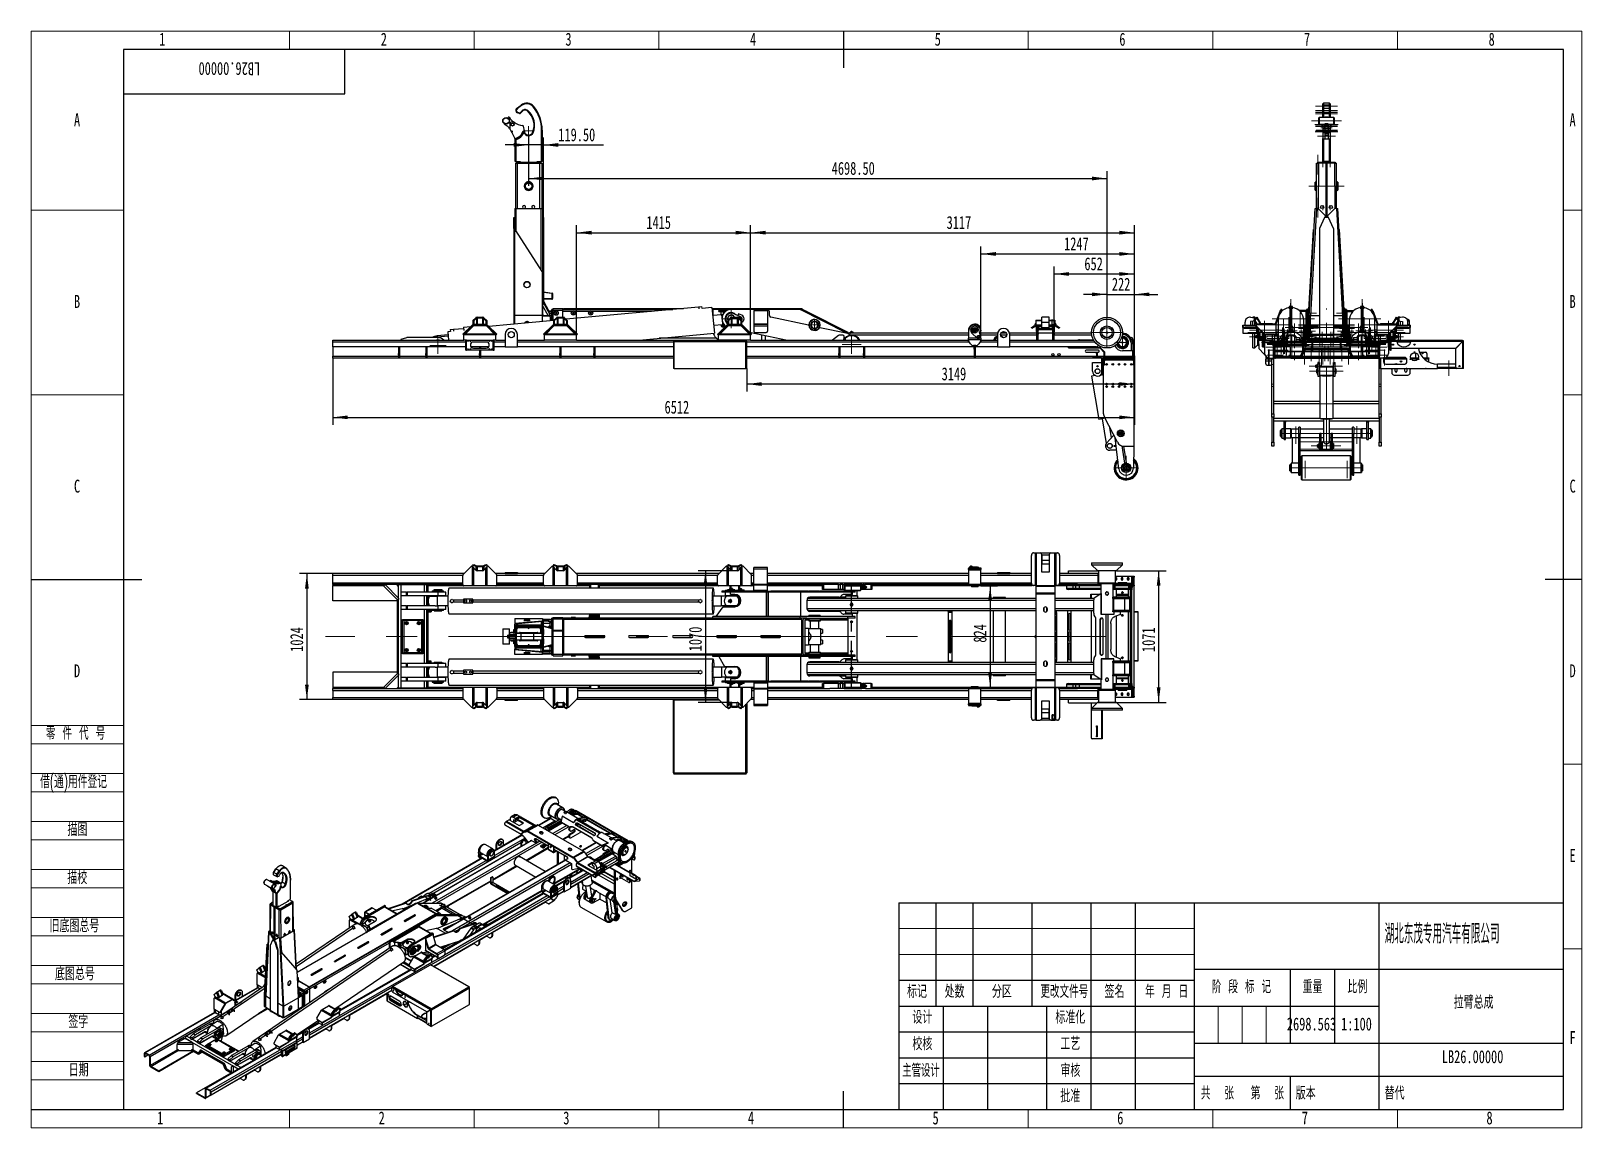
# Model space of a CAD drawing. Header units: millimetres. Extents: x 0 to 420, y 0 to 297.
import ezdxf

# ---------------------------------------------------------------- set-up
doc = ezdxf.new("R2010")
doc.units = ezdxf.units.MM
doc.header["$PDSIZE"] = -1
doc.linetypes.add('CENTERX2', pattern=[20.32, 12.7, -2.54, 2.54, -2.54])
doc.layers.add('文字层', color=7, linetype='Continuous')
doc.layers.add('标注层', color=7, linetype='Continuous')
doc.styles.add('SLDTEXTSTYLE0', font='TXT', dxfattribs={"width": 0.7, "bigfont": 'bigfont'})
doc.styles.add('SLDTEXTSTYLE1', font='TXT', dxfattribs={"width": 0.529749, "bigfont": 'bigfont'})
doc.styles.add('SLDTEXTSTYLE2', font='TXT', dxfattribs={"width": 0.62, "bigfont": 'bigfont'})
doc.styles.add('SLDTEXTSTYLE3', font='TXT', dxfattribs={"width": 0.614286, "bigfont": 'bigfont'})
doc.styles.add('SLDTEXTSTYLE4', font='TXT', dxfattribs={"width": 0.6, "bigfont": 'bigfont'})
doc.styles.add('SLDTEXTSTYLE5', font='TXT', dxfattribs={"width": 0.53869, "bigfont": 'bigfont'})
doc.styles.add('SLDTEXTSTYLE6', font='TXT', dxfattribs={"width": 0.519082, "bigfont": 'bigfont'})
doc.styles.add('SLDTEXTSTYLE7', font='TXT', dxfattribs={"width": 0.7})
doc.styles.add('SLDTEXTSTYLE8', font='TXT', dxfattribs={"width": 0.39215, "bigfont": 'bigfont'})
doc.dimstyles.new('SLDDIMSTYLE0', dxfattribs={"dimtxt": 3.5, "dimasz": 4.08, "dimexe": 0, "dimexo": 0.0625, "dimgap": 0.875, "dimtad": 2, "dimlfac": 30, "dimrnd": 1e-09, "dimzin": 12, "dimdsep": 46, "dimtxsty": 'SLDTEXTSTYLE7', "dimsah": 1, "dimcen": 0.09, "dimadec": 0, "dimazin": 3, "dimtfac": 1, "dimtofl": 0, "dimtmove": 0, "dimatfit": 3, "dimfxl": 0, "dimfrac": 2, "dimtolj": 1, "dimtzin": 12, "dimarcsym": 0})
doc.dimstyles.new('SLDDIMSTYLE1', dxfattribs={"dimtxt": 3.5, "dimasz": 4.08, "dimexe": 0, "dimexo": 0.0625, "dimgap": 0.875, "dimtad": 2, "dimlfac": 30, "dimrnd": 1e-09, "dimzin": 12, "dimdsep": 46, "dimtxsty": 'SLDTEXTSTYLE7', "dimsah": 1, "dimcen": 0.09, "dimadec": 0, "dimazin": 3, "dimtfac": 1, "dimtmove": 0, "dimatfit": 0, "dimfxl": 0, "dimfrac": 2, "dimtolj": 1, "dimtzin": 12, "dimarcsym": 0})
doc.dimstyles.new('SLDDIMSTYLE2', dxfattribs={"dimtxt": 3.5, "dimasz": 4.08, "dimexe": 0, "dimexo": 0.0625, "dimgap": 0.875, "dimtad": 2, "dimlfac": 30, "dimrnd": 1e-09, "dimzin": 4, "dimdsep": 46, "dimtxsty": 'SLDTEXTSTYLE7', "dimsah": 1, "dimcen": 0.09, "dimadec": 0, "dimazin": 1, "dimtfac": 1, "dimtofl": 0, "dimtmove": 0, "dimatfit": 3, "dimfxl": 0, "dimfrac": 2, "dimtolj": 1, "dimtzin": 12, "dimarcsym": 0})
doc.dimstyles.new('SLDDIMSTYLE3', dxfattribs={"dimtxt": 3.5, "dimasz": 4.08, "dimexe": 0, "dimexo": 0.0625, "dimgap": 0.875, "dimtad": 2, "dimlfac": 30, "dimrnd": 1e-09, "dimzin": 4, "dimdsep": 46, "dimtxsty": 'SLDTEXTSTYLE7', "dimsah": 1, "dimcen": 0.09, "dimadec": 0, "dimazin": 1, "dimtfac": 1, "dimtmove": 0, "dimatfit": 0, "dimfxl": 0, "dimfrac": 2, "dimtolj": 1, "dimtzin": 12, "dimarcsym": 0})
doc.dimstyles.new('SLDDIMSTYLE4', dxfattribs={"dimtxt": 3.5, "dimasz": 4.08, "dimexe": 0, "dimexo": 0.0625, "dimgap": 0.875, "dimtad": 2, "dimdec": 0, "dimlfac": 30, "dimrnd": 1e-09, "dimzin": 12, "dimdsep": 46, "dimtxsty": 'SLDTEXTSTYLE7', "dimsah": 1, "dimcen": 0.09, "dimadec": 0, "dimazin": 3, "dimtfac": 1, "dimtdec": 0, "dimtofl": 0, "dimtmove": 0, "dimatfit": 3, "dimfxl": 0, "dimfrac": 2, "dimtolj": 1, "dimtzin": 12, "dimarcsym": 0})

msp = doc.modelspace()

# ---------------------------------------------------------------- texts
at = {"color": 7, "linetype": 'Continuous', "lineweight": 18, "char_height": 3.5}
for s, insert, attachment_point, style in [('1', (35.54444, 296.53275), 2, 'SLDTEXTSTYLE7'), ('2', (95.54444, 296.53275), 2, 'SLDTEXTSTYLE7'), ('3', (145.54444, 296.53275), 2, 'SLDTEXTSTYLE7'), ('4', (195.54444, 296.53275), 2, 'SLDTEXTSTYLE7'), ('5', (245.54444, 296.53275), 2, 'SLDTEXTSTYLE7'), ('6', (295.54688, 296.53275), 2, 'SLDTEXTSTYLE7'), ('7', (345.54688, 296.53275), 2, 'SLDTEXTSTYLE7'), ('8', (395.54688, 296.53275), 2, 'SLDTEXTSTYLE7'), ('A', (12.46597, 274.72272), 2, 'SLDTEXTSTYLE7'), ('A', (417.46597, 274.72272), 2, 'SLDTEXTSTYLE7'), ('B', (12.46597, 225.53275), 2, 'SLDTEXTSTYLE7'), ('B', (417.46597, 225.53275), 2, 'SLDTEXTSTYLE7'), ('C', (12.46597, 175.53275), 2, 'SLDTEXTSTYLE7'), ('C', (417.46597, 175.53275), 2, 'SLDTEXTSTYLE7'), ('D', (12.46597, 125.53275), 2, 'SLDTEXTSTYLE7'), ('D', (417.46597, 125.53275), 2, 'SLDTEXTSTYLE7'), ('借(通)用件登记', (2.47375, 95.49918), 1, 'SLDTEXTSTYLE5'), ('描图', (12.5559, 82.55253), 2, 'SLDTEXTSTYLE0'), ('E', (417.46597, 75.53275), 2, 'SLDTEXTSTYLE7'), ('描校', (12.52005, 69.51706), 2, 'SLDTEXTSTYLE0'), ('底图总号', (6.5, 43.48634), 1, 'SLDTEXTSTYLE0'), ('标记', (239.93092, 38.71664), 2, 'SLDTEXTSTYLE0'), ('处数', (250.1015, 38.71664), 2, 'SLDTEXTSTYLE0'), ('分区', (262.90418, 38.71664), 2, 'SLDTEXTSTYLE0'), ('更改文件号', (279.8133, 38.71664), 2, 'SLDTEXTSTYLE1'), ('签名', (293.40016, 38.71664), 2, 'SLDTEXTSTYLE0'), ('年 月 日', (307.51935, 38.71664), 2, 'SLDTEXTSTYLE2'), ('阶 段 标 记', (327.77798, 39.99406), 2, 'SLDTEXTSTYLE3'), ('重量', (347.04032, 39.99406), 2, 'SLDTEXTSTYLE0'), ('比例', (359.165, 39.99406), 2, 'SLDTEXTSTYLE0'), ('拉臂总成', (390.66298, 35.7909), 2, 'SLDTEXTSTYLE0'), ('签字', (12.81129, 30.5369), 2, 'SLDTEXTSTYLE0'), ('设计', (241.36847, 31.73433), 2, 'SLDTEXTSTYLE0'), ('标准化', (281.43705, 31.73433), 2, 'SLDTEXTSTYLE0'), ('2698.563', (346.752, 29.90494), 2, 'SLDTEXTSTYLE7'), ('1:100', (358.93713, 29.90494), 2, 'SLDTEXTSTYLE7'), ('F', (417.46597, 26.22272), 2, 'SLDTEXTSTYLE7'), ('校核', (241.37059, 24.55609), 2, 'SLDTEXTSTYLE0'), ('工艺', (281.44252, 24.59853), 2, 'SLDTEXTSTYLE0'), ('LB26.00000', (390.37617, 21.04965), 2, 'SLDTEXTSTYLE7'), ('日期', (12.89727, 17.43676), 2, 'SLDTEXTSTYLE0'), ('主管设计', (241.00471, 17.33011), 2, 'SLDTEXTSTYLE6'), ('审核', (281.45649, 17.33011), 2, 'SLDTEXTSTYLE0'), ('批准', (281.42641, 10.44105), 2, 'SLDTEXTSTYLE0'), ('共  张', (321.27815, 11.20099), 2, 'SLDTEXTSTYLE4'), ('第  张', (334.80473, 11.20099), 2, 'SLDTEXTSTYLE4'), ('版本', (345.18386, 11.20099), 2, 'SLDTEXTSTYLE0'), ('替代', (366.56088, 11.20099), 1, 'SLDTEXTSTYLE0'), ('1', (34.96597, 4.47272), 2, 'SLDTEXTSTYLE7'), ('2', (94.96597, 4.47272), 2, 'SLDTEXTSTYLE7'), ('3', (144.96597, 4.47272), 2, 'SLDTEXTSTYLE7'), ('4', (194.96597, 4.47272), 2, 'SLDTEXTSTYLE7'), ('5', (244.96597, 4.47272), 2, 'SLDTEXTSTYLE7'), ('6', (294.96597, 4.47272), 2, 'SLDTEXTSTYLE7'), ('7', (344.96597, 4.47272), 2, 'SLDTEXTSTYLE7'), ('8', (394.96597, 4.47272), 2, 'SLDTEXTSTYLE7')]:
    msp.add_mtext(s, dxfattribs=dict(at, insert=insert, attachment_point=attachment_point, style=style))
at = {"color": 7, "linetype": 'Continuous', "lineweight": 18, "insert": (53.69959, 285.02329), "char_height": 3.5, "attachment_point": 2, "rotation": 180, "style": 'SLDTEXTSTYLE7'}
msp.add_mtext('LB26.00000', dxfattribs=at)
at = {"color": 7, "linetype": 'Continuous', "lineweight": 0, "char_height": 3.5, "attachment_point": 1}
for s, insert, style in [('零 件 代 号', (4.02312, 108.59475), 'SLDTEXTSTYLE3'), ('旧底图总号', (5, 56.48752), 'SLDTEXTSTYLE0')]:
    msp.add_mtext(s, dxfattribs=dict(at, insert=insert, style=style))
at = {"layer": '文字层', "insert": (366.56088, 55.21647), "char_height": 5.2916667, "attachment_point": 1, "style": 'SLDTEXTSTYLE8'}
msp.add_mtext('湖北东茂专用汽车有限公司', dxfattribs=at)

# ---------------------------------------------------------------- blocks, each defined once
blk = doc.blocks.new('_D')
at = {"layer": '标注层'}
for p, q in [((81.71, 208.4), (81.71, 190.4)), ((298.78, 209.07), (298.78, 190.4)), ((81.71, 192.4), (298.78, 192.4))]:
    blk.add_line(p, q, dxfattribs=at)
for points in [[(81.71, 192.4), (85.79, 191.9), (85.79, 192.91)], [(298.78, 192.4), (294.7, 192.91), (294.7, 191.9)]]:
    blk.add_solid(points, dxfattribs=at)
at = {"layer": '标注层', "insert": (171.56, 196.92), "char_height": 3.5, "attachment_point": 1, "style": 'SLDTEXTSTYLE7'}
blk.add_mtext('6512', dxfattribs=at)
blk = doc.blocks.new('_D_1')
at = {"layer": '标注层'}
for p, q in [((291.38, 219.6), (291.38, 227.7)), ((298.78, 212.27), (298.78, 227.7)), ((291.38, 225.7), (285.03, 225.7)), ((291.38, 225.7), (298.78, 225.7)), ((298.78, 225.7), (305.13, 225.7))]:
    blk.add_line(p, q, dxfattribs=at)
for points in [[(291.38, 225.7), (287.3, 226.21), (287.3, 225.2)], [(298.78, 225.7), (302.86, 225.2), (302.86, 226.21)]]:
    blk.add_solid(points, dxfattribs=at)
at = {"layer": '标注层', "insert": (292.7, 230.22), "char_height": 3.5, "attachment_point": 1, "style": 'SLDTEXTSTYLE7'}
blk.add_mtext('222', dxfattribs=at)
blk = doc.blocks.new('_D_2')
at = {"layer": '标注层'}
for p, q in [((277.04, 214.88), (277.04, 233.22)), ((277.04, 231.22), (298.78, 231.22)), ((298.78, 212.27), (298.78, 233.22))]:
    blk.add_line(p, q, dxfattribs=at)
for points in [[(277.04, 231.22), (281.12, 230.71), (281.12, 231.73)], [(298.78, 231.22), (294.7, 231.73), (294.7, 230.71)]]:
    blk.add_solid(points, dxfattribs=at)
at = {"layer": '标注层', "insert": (285.25, 235.73), "char_height": 3.5, "attachment_point": 1, "style": 'SLDTEXTSTYLE7'}
blk.add_mtext('652', dxfattribs=at)
blk = doc.blocks.new('_D_3')
at = {"layer": '标注层'}
for p, q in [((257.21, 215.7), (257.21, 238.65)), ((257.21, 236.65), (298.78, 236.65)), ((298.78, 212.27), (298.78, 238.65))]:
    blk.add_line(p, q, dxfattribs=at)
for points in [[(257.21, 236.65), (261.29, 236.14), (261.29, 237.16)], [(298.78, 236.65), (294.7, 237.16), (294.7, 236.14)]]:
    blk.add_solid(points, dxfattribs=at)
at = {"layer": '标注层', "insert": (279.76, 241.16), "char_height": 3.5, "attachment_point": 1, "style": 'SLDTEXTSTYLE7'}
blk.add_mtext('1247', dxfattribs=at)
blk = doc.blocks.new('_D_4')
at = {"layer": '标注层'}
for p, q in [((194.88, 214.78), (194.88, 244.4)), ((298.78, 208.23), (298.78, 244.4)), ((194.88, 242.4), (298.78, 242.4))]:
    blk.add_line(p, q, dxfattribs=at)
for points in [[(194.88, 242.4), (198.96, 241.89), (198.96, 242.91)], [(298.78, 242.4), (294.7, 242.91), (294.7, 241.89)]]:
    blk.add_solid(points, dxfattribs=at)
at = {"layer": '标注层', "insert": (247.94, 246.91), "char_height": 3.5, "attachment_point": 1, "style": 'SLDTEXTSTYLE7'}
blk.add_mtext('3117', dxfattribs=at)
blk = doc.blocks.new('_D_5')
at = {"layer": '标注层'}
for p, q in [((147.71, 214.78), (147.71, 244.4)), ((194.88, 214.78), (194.88, 244.4)), ((147.71, 242.4), (194.88, 242.4))]:
    blk.add_line(p, q, dxfattribs=at)
for points in [[(147.71, 242.4), (151.79, 241.89), (151.79, 242.91)], [(194.88, 242.4), (190.8, 242.91), (190.8, 241.89)]]:
    blk.add_solid(points, dxfattribs=at)
at = {"layer": '标注层', "insert": (166.63, 246.91), "char_height": 3.5, "attachment_point": 1, "style": 'SLDTEXTSTYLE7'}
blk.add_mtext('1415', dxfattribs=at)
blk = doc.blocks.new('_D_6')
at = {"layer": '标注层'}
for p, q in [((134.76, 268.75), (134.76, 255.07)), ((134.76, 257.07), (291.38, 257.07)), ((291.38, 219.6), (291.38, 259.07))]:
    blk.add_line(p, q, dxfattribs=at)
for points in [[(134.76, 257.07), (138.84, 256.56), (138.84, 257.58)], [(291.38, 257.07), (287.3, 257.58), (287.3, 256.56)]]:
    blk.add_solid(points, dxfattribs=at)
at = {"layer": '标注层', "insert": (216.83, 261.58), "char_height": 3.5, "attachment_point": 1, "style": 'SLDTEXTSTYLE7'}
blk.add_mtext('4698.50', dxfattribs=at)
blk = doc.blocks.new('_D_7')
at = {"layer": '标注层'}
for p, q in [((134.76, 266.15), (128.41, 266.15)), ((134.76, 268.75), (134.76, 264.15)), ((138.74, 266.15), (134.76, 266.15)), ((138.74, 246.52), (138.74, 268.15)), ((138.74, 266.15), (155.01, 266.15))]:
    blk.add_line(p, q, dxfattribs=at)
for points in [[(134.76, 266.15), (130.68, 266.66), (130.68, 265.64)], [(138.74, 266.15), (142.82, 265.64), (142.82, 266.66)]]:
    blk.add_solid(points, dxfattribs=at)
at = {"layer": '标注层', "insert": (142.79, 270.66), "char_height": 3.5, "attachment_point": 1, "style": 'SLDTEXTSTYLE7'}
blk.add_mtext('119.50', dxfattribs=at)
blk = doc.blocks.new('_D_8')
at = {"layer": '标注层'}
for p, q in [((298.78, 209.07), (298.78, 199.41)), ((193.81, 205.63), (193.81, 199.41)), ((298.78, 201.41), (193.81, 201.41))]:
    blk.add_line(p, q, dxfattribs=at)
for points in [[(193.81, 201.41), (197.89, 200.91), (197.89, 201.92)], [(298.78, 201.41), (294.7, 201.92), (294.7, 200.91)]]:
    blk.add_solid(points, dxfattribs=at)
at = {"layer": '标注层', "insert": (246.59, 205.93), "char_height": 3.5, "attachment_point": 1, "style": 'SLDTEXTSTYLE7'}
blk.add_mtext('3149', dxfattribs=at)
blk = doc.blocks.new('SW_CENTERMARKSYMBOL_0')
at = {"color": 0, "linetype": 'Continuous', "lineweight": 18}
for p, q in [((-0.17, 0), (-1.25, 0)), ((0, 0), (-0.08, 0)), ((0, 0.17), (0, 1.25)), ((0, 0), (0, 0.08)), ((0, 0), (0, -0.08)), ((0, 0), (0.08, 0)), ((0.17, 0), (1.25, 0)), ((0, -0.17), (0, -1.25))]:
    blk.add_line(p, q, dxfattribs=at)
blk = doc.blocks.new('SW_CENTERMARKSYMBOL_1')
at = {"color": 0, "linetype": 'Continuous', "lineweight": 18}
for p, q in [((0, 0.17), (0, 4.25)), ((-0.17, 0), (-4.25, 0)), ((0, 0), (-0.08, 0)), ((0, 0), (0, 0.08)), ((0, 0), (0, -0.08)), ((0, 0), (0.08, 0)), ((0.17, 0), (4.25, 0)), ((0, -0.17), (0, -4.25))]:
    blk.add_line(p, q, dxfattribs=at)
blk = doc.blocks.new('SW_CENTERMARKSYMBOL_2')
at = {"color": 0, "linetype": 'Continuous', "lineweight": 18}
for p, q in [((-0.17, 0), (-1.72, 0)), ((0, 0), (-0.08, 0)), ((0, 0.17), (0, 1.72)), ((0, 0), (0, 0.08)), ((0, 0), (0, -0.08)), ((0, 0), (0.08, 0)), ((0.17, 0), (1.72, 0)), ((0, -0.17), (0, -1.72))]:
    blk.add_line(p, q, dxfattribs=at)
blk = doc.blocks.new('SW_CENTERMARKSYMBOL_3')
at = {"color": 0, "linetype": 'Continuous', "lineweight": 18}
for p, q in [((-0.17, 0), (-3.25, 0)), ((0, 0), (-0.08, 0)), ((0, 0.17), (0, 3.25)), ((0, 0), (0, 0.08)), ((0, 0), (0, -0.08)), ((0, 0), (0.08, 0)), ((0.17, 0), (3.25, 0)), ((0, -0.17), (0, -3.25))]:
    blk.add_line(p, q, dxfattribs=at)
blk = doc.blocks.new('SW_CENTERMARKSYMBOL_4')
at = {"color": 0, "linetype": 'Continuous', "lineweight": 18}
for p, q in [((-0.17, 0), (-2.58, 0)), ((0, 0), (-0.08, 0)), ((0, 0.17), (0, 2.58)), ((0, 0), (0, 0.08)), ((0, 0), (0, -0.08)), ((0, 0), (0.08, 0)), ((0.17, 0), (2.58, 0)), ((0, -0.17), (0, -2.58))]:
    blk.add_line(p, q, dxfattribs=at)
blk = doc.blocks.new('SW_CENTERMARKSYMBOL_5')
at = {"color": 0, "linetype": 'Continuous', "lineweight": 18}
for p, q in [((-0.17, 0), (-1.55, 0)), ((0, 0), (-0.08, 0)), ((0, 0.17), (0, 1.55)), ((0, 0), (0, 0.08)), ((0, 0), (0, -0.08)), ((0, 0), (0.08, 0)), ((0.17, 0), (1.55, 0)), ((0, -0.17), (0, -1.55))]:
    blk.add_line(p, q, dxfattribs=at)
blk = doc.blocks.new('SW_CENTERMARKSYMBOL_6')
at = {"color": 0, "linetype": 'Continuous', "lineweight": 18}
for p, q in [((-0.17, 0), (-2.58, 0)), ((0, 0), (-0.08, 0)), ((0, 0.17), (0, 2.58)), ((0, 0), (0, 0.08)), ((0, 0), (0, -0.08)), ((0, 0), (0.08, 0)), ((0.17, 0), (2.58, 0)), ((0, -0.17), (0, -2.58))]:
    blk.add_line(p, q, dxfattribs=at)
blk = doc.blocks.new('SW_CENTERMARKSYMBOL_7')
at = {"color": 0, "linetype": 'Continuous', "lineweight": 18}
for p, q in [((-0.17, 0), (-2.25, 0)), ((0, 0), (-0.08, 0)), ((0, 0.17), (0, 2.25)), ((0, 0), (0, 0.08)), ((0, 0), (0, -0.08)), ((0, 0), (0.08, 0)), ((0.17, 0), (2.25, 0)), ((0, -0.17), (0, -2.25))]:
    blk.add_line(p, q, dxfattribs=at)
blk = doc.blocks.new('_D_9')
at = {"layer": '标注层'}
for p, q in [((81.71, 150.11), (72.7, 150.11)), ((74.7, 150.11), (74.7, 115.98)), ((81.71, 115.98), (72.7, 115.98))]:
    blk.add_line(p, q, dxfattribs=at)
for points in [[(74.7, 150.11), (74.19, 146.03), (75.21, 146.03)], [(74.7, 115.98), (75.21, 120.06), (74.19, 120.06)]]:
    blk.add_solid(points, dxfattribs=at)
at = {"layer": '标注层', "insert": (70.19, 128.93), "char_height": 3.5, "attachment_point": 1, "rotation": 90, "style": 'SLDTEXTSTYLE7'}
blk.add_mtext('1024', dxfattribs=at)
blk = doc.blocks.new('_D_10')
at = {"layer": '标注层'}
for p, q in [((293.98, 150.89), (307.36, 150.89)), ((305.36, 150.89), (305.36, 115.19)), ((293.74, 115.19), (307.36, 115.19))]:
    blk.add_line(p, q, dxfattribs=at)
for points in [[(305.36, 150.89), (304.85, 146.81), (305.87, 146.81)], [(305.36, 115.19), (305.87, 119.27), (304.85, 119.27)]]:
    blk.add_solid(points, dxfattribs=at)
at = {"layer": '标注层', "insert": (300.85, 128.86), "char_height": 3.5, "attachment_point": 1, "rotation": 90, "style": 'SLDTEXTSTYLE7'}
blk.add_mtext('1071', dxfattribs=at)
blk = doc.blocks.new('_D_11')
at = {"layer": '标注层'}
for p, q in [((257.22, 146.78), (261.73, 146.78)), ((259.73, 146.78), (259.73, 119.31)), ((257.21, 119.31), (261.73, 119.31))]:
    blk.add_line(p, q, dxfattribs=at)
for points in [[(259.73, 146.78), (259.22, 142.7), (260.24, 142.7)], [(259.73, 119.31), (260.24, 123.39), (259.22, 123.39)]]:
    blk.add_solid(points, dxfattribs=at)
at = {"layer": '标注层', "insert": (255.22, 131.41), "char_height": 3.5, "attachment_point": 1, "rotation": 90, "style": 'SLDTEXTSTYLE7'}
blk.add_mtext('824', dxfattribs=at)
blk = doc.blocks.new('_D_12')
at = {"layer": '标注层'}
for p, q in [((189.82, 150.88), (180.65, 150.88)), ((182.65, 150.88), (182.65, 115.2)), ((189.82, 115.2), (180.65, 115.2))]:
    blk.add_line(p, q, dxfattribs=at)
for points in [[(182.65, 150.88), (182.14, 146.8), (183.16, 146.8)], [(182.65, 115.2), (183.16, 119.28), (182.14, 119.28)]]:
    blk.add_solid(points, dxfattribs=at)
at = {"layer": '标注层', "insert": (178.14, 129.06), "char_height": 3.5, "attachment_point": 1, "rotation": 90, "style": 'SLDTEXTSTYLE7'}
blk.add_mtext('1070', dxfattribs=at)

# ---------------------------------------------------------------- dimensions: what is measured, and where the dimension line sits
at = {"layer": '标注层'}
for base, p1, p2, dimstyle, picture, middle in [((134.75865, 266.14711), (138.74198, 246.5174), (134.75865, 268.75074), 'SLDDIMSTYLE3', '_D_7', (148.89825, 266.14711)), ((291.37531, 257.07097), (134.75865, 268.75074), (291.37531, 219.60074), 'SLDDIMSTYLE2', '_D_6', (223.95434, 257.07097)), ((194.87531, 242.401), (147.70865, 214.78407), (194.87531, 214.78407), 'SLDDIMSTYLE0', '_D_5', (170.70312, 242.401)), ((298.77531, 242.401), (194.87531, 214.78407), (298.77531, 208.23407), 'SLDDIMSTYLE0', '_D_4', (252.0126, 242.401)), ((298.77531, 236.64792), (257.20865, 215.70074), (298.77531, 212.26988), 'SLDDIMSTYLE0', '_D_3', (283.83474, 236.64792)), ((298.77531, 225.70427), (291.37531, 219.60074), (298.77531, 212.26988), 'SLDDIMSTYLE1', '_D_1', (295.75087, 225.70427)), ((193.80865, 201.41456), (298.77531, 209.0674), (193.80865, 205.63407), 'SLDDIMSTYLE0', '_D_8', (250.66719, 201.41456))]:
    dim = msp.add_linear_dim(base=base, p1=p1, p2=p2, dimstyle=dimstyle, dxfattribs=at)
    dim.commit()
    dim.dimension.update_dxf_attribs({"geometry": picture, "text_midpoint": middle, "dimtype": 160})
for base, p1, p2, angle, dimstyle, picture, middle in [((298.77531, 231.22101), (277.04198, 214.88266), (298.77531, 212.26988), 0, 'SLDDIMSTYLE0', '_D_2', (288.30758, 231.22101)), ((298.77531, 192.4048), (81.70865, 208.40074), (298.77531, 209.0674), 0, 'SLDDIMSTYLE0', '_D', (175.63562, 192.4048)), ((74.70017, 115.97561), (81.70865, 150.10895), (81.70865, 115.97561), 90, 'SLDDIMSTYLE0', '_D_9', (74.70017, 133.00801)), ((182.65069, 115.20428), (189.8191, 150.88028), (189.8191, 115.20428), 90, 'SLDDIMSTYLE4', '_D_12', (182.65069, 133.133)), ((305.35909, 115.19228), (293.97531, 150.89228), (293.74198, 115.19228), 90, 'SLDDIMSTYLE0', '_D_10', (305.35909, 132.9346)), ((259.72971, 119.30895), (257.2203, 146.77561), (257.20865, 119.30895), 90, 'SLDDIMSTYLE0', '_D_11', (259.72971, 134.46688))]:
    dim = msp.add_linear_dim(base=base, p1=p1, p2=p2, angle=angle, dimstyle=dimstyle, dxfattribs=at)
    dim.commit()
    dim.dimension.update_dxf_attribs({"geometry": picture, "text_midpoint": middle, "dimtype": 160})

# ---------------------------------------------------------------- linework, layer by layer
at = {"color": 7, "linetype": 'Continuous', "lineweight": 18}
for p, q in [((420, 297), (0, 297)), ((0, 297), (0, 0)), ((70, 297), (70, 292)), ((120, 297), (120, 292)), ((170, 297), (170, 292)), ((270, 297), (270, 292)), ((320, 297), (320, 292)), ((370, 297), (370, 292)), ((420, 148.5), (420, 297)), ((0, 248.5), (25, 248.5)), ((420, 248.5), (415, 248.5)), ((0, 198.5), (25, 198.5)), ((420, 198.5), (415, 198.5)), ((420, 0), (420, 148.5)), ((0, 109), (25, 109)), ((0, 104), (25, 104)), ((420, 98.5), (415, 98.5)), ((0, 96), (25, 96)), ((0, 91), (25, 91)), ((0, 83), (25, 83)), ((0, 78), (25, 78)), ((0, 70), (25, 70)), ((0, 65), (25, 65)), ((0, 57), (25, 57)), ((0, 52), (25, 52)), ((235, 54), (315, 54)), ((235, 47), (315, 47)), ((420, 48.5), (415, 48.5)), ((0, 44), (25, 44)), ((0, 39), (25, 39)), ((0, 31), (25, 31)), ((321.5, 33), (321.5, 23)), ((328, 33), (328, 23)), ((334.5, 33), (334.5, 23)), ((0, 26), (25, 26)), ((0, 18), (25, 18)), ((0, 13), (25, 13)), ((70, 0), (70, 5)), ((120, 0), (120, 5)), ((170, 0), (170, 5)), ((270, 0), (270, 5)), ((320, 0), (320, 5)), ((370, 0), (370, 5)), ((0, 0), (420, 0))]:
    msp.add_line(p, q, dxfattribs=at)
at = {"color": 7, "linetype": 'Continuous', "lineweight": 25}
for p, q in [((220, 297), (220, 287)), ((415, 292), (25, 292)), ((25, 292), (25, 5)), ((85, 280), (85, 292)), ((415, 5), (415, 292)), ((25, 280), (85, 280)), ((349.9828, 277.45074), (349.81614, 277.28407)), ((349.81614, 276.8174), (349.81614, 277.28407)), ((351.64947, 277.45074), (349.9828, 277.45074)), ((349.9828, 277.45074), (349.9828, 276.95074)), ((351.81614, 277.28407), (351.64947, 277.45074)), ((351.64947, 276.95074), (351.64947, 277.45074)), ((351.81614, 277.28407), (351.81614, 276.8174)), ((129.18477, 273.622), (129.1016, 273.47793)), ((131.50865, 276.05074), (132.70865, 276.95074)), ((131.50865, 276.05074), (131.60865, 275.9174)), ((132.80865, 276.8174), (131.60865, 275.9174)), ((131.71513, 274.87944), (131.76351, 275.03893)), ((132.31189, 274.69842), (131.71513, 274.87944)), ((131.76351, 275.03893), (132.36027, 274.85791)), ((132.31189, 274.69842), (132.36027, 274.85791)), ((132.53788, 274.91215), (132.8707, 275.32081)), ((132.66711, 274.8069), (132.53788, 274.91215)), ((132.99993, 275.21557), (132.66711, 274.8069)), ((132.70865, 276.95074), (132.80865, 276.8174)), ((132.99993, 275.21557), (132.8707, 275.32081)), ((134.41164, 275.35549), (134.5177, 275.48405)), ((136.13642, 276.54249), (136.00791, 276.43637)), ((348.8328, 273.60074), (348.7328, 273.50074)), ((348.7328, 271.8674), (348.7328, 273.50074)), ((352.79947, 273.60074), (348.8328, 273.60074)), ((348.8328, 273.60074), (348.8328, 271.7674)), ((349.81614, 276.8174), (349.9828, 276.95074)), ((349.81614, 275.9174), (349.81614, 276.8174)), ((349.81614, 275.9174), (349.9828, 276.05074)), ((349.81614, 275.03893), (349.81614, 275.9174)), ((349.81614, 275.03893), (349.9828, 274.87944)), ((349.81614, 274.85791), (349.81614, 275.03893)), ((349.81614, 274.85791), (349.9828, 274.69842)), ((349.81614, 274.85074), (349.81614, 274.85791)), ((349.81614, 274.85074), (349.9828, 274.68407)), ((349.81614, 273.60074), (349.81614, 274.85074)), ((349.9828, 276.95074), (349.9828, 276.05074)), ((351.64947, 276.95074), (349.9828, 276.95074)), ((349.9828, 276.05074), (349.9828, 274.87944)), ((351.64947, 276.05074), (349.9828, 276.05074)), ((351.64947, 274.87944), (349.9828, 274.87944)), ((349.9828, 274.87944), (349.9828, 274.69842)), ((351.64947, 274.69842), (349.9828, 274.69842)), ((349.9828, 274.69842), (349.9828, 274.68407)), ((349.9828, 274.68407), (351.64947, 274.68407)), ((349.9828, 274.68407), (349.9828, 273.60074)), ((351.2328, 273.70533), (350.39947, 273.70533)), ((350.39947, 273.622), (350.39947, 273.70533)), ((351.2328, 273.622), (350.39947, 273.622)), ((350.39947, 273.622), (350.39947, 273.60074)), ((351.2328, 273.70533), (351.2328, 273.622)), ((351.2328, 273.622), (351.2328, 273.60074)), ((351.64947, 276.05074), (351.64947, 276.95074)), ((351.64947, 276.95074), (351.81614, 276.8174)), ((351.64947, 274.87944), (351.64947, 276.05074)), ((351.64947, 276.05074), (351.81614, 275.9174)), ((351.64947, 274.87944), (351.81614, 275.03893)), ((351.64947, 274.69842), (351.64947, 274.87944)), ((351.64947, 274.69842), (351.81614, 274.85791)), ((351.64947, 274.68407), (351.81614, 274.85074)), ((351.64947, 274.68407), (351.64947, 274.69842)), ((351.64947, 273.60074), (351.64947, 274.68407)), ((351.81614, 276.8174), (351.81614, 275.9174)), ((351.81614, 275.9174), (351.81614, 275.03893)), ((351.81614, 275.03893), (351.81614, 274.85791)), ((351.81614, 274.85791), (351.81614, 274.85074)), ((351.81614, 274.85074), (351.81614, 273.60074)), ((352.89947, 273.50074), (352.79947, 273.60074)), ((352.79947, 271.7674), (352.79947, 273.60074)), ((352.89947, 273.50074), (352.89947, 271.8674)), ((128.1016, 271.74588), (128.18493, 271.89021)), ((128.90253, 271.28346), (128.1016, 271.74588)), ((129.60538, 270.55498), (129.62531, 270.5174)), ((129.62531, 271.68407), (129.62531, 270.5174)), ((129.62531, 270.5174), (130.01587, 269.78126)), ((130.01587, 269.78126), (130.1631, 269.85937)), ((130.31933, 269.56492), (130.1721, 269.4868)), ((130.1721, 269.4868), (131.0106, 267.90638)), ((133.26879, 270.00074), (133.59198, 270.00074)), ((133.59198, 270.00074), (133.31969, 271.21833)), ((135.83259, 269.54492), (135.98601, 269.47981)), ((138.42531, 270.17548), (138.25865, 270.17548)), ((138.25865, 261.68407), (138.25865, 270.17548)), ((138.42531, 270.17548), (138.42531, 261.68407)), ((348.7328, 271.8674), (348.8328, 271.7674)), ((348.8328, 271.7674), (350.39947, 271.7674)), ((349.64947, 271.30074), (349.64947, 271.7674)), ((349.64947, 271.30074), (349.6828, 271.2674)), ((349.6828, 271.7674), (349.6828, 271.2674)), ((349.6828, 271.2674), (349.71947, 271.2674)), ((349.71947, 271.7674), (349.71947, 271.2674)), ((349.71947, 271.28574), (349.7628, 271.28574)), ((349.7628, 271.7674), (349.7628, 271.2674)), ((349.7628, 271.2674), (349.81614, 271.2674)), ((349.81614, 269.84548), (349.7828, 269.81214)), ((349.7828, 269.61214), (349.7828, 269.81214)), ((349.7828, 269.61214), (349.84947, 269.54548)), ((349.81614, 271.7674), (349.81614, 271.68407)), ((350.34947, 271.68407), (349.81614, 271.68407)), ((349.81614, 271.68407), (349.81614, 270.5174)), ((350.34947, 270.5174), (349.81614, 270.5174)), ((349.81614, 270.5174), (349.81614, 269.78126)), ((350.34947, 269.78126), (349.81614, 269.78126)), ((349.81614, 269.57881), (349.81614, 269.56492)), ((349.81614, 269.56492), (349.81614, 269.4868)), ((350.34947, 269.4868), (349.81614, 269.4868)), ((349.81614, 269.4868), (349.81614, 267.90638)), ((349.84947, 269.78126), (349.84947, 269.54548)), ((349.84947, 269.54548), (351.7828, 269.54548)), ((350.34947, 271.7674), (350.34947, 271.68407)), ((350.34947, 271.68407), (350.34947, 270.5174)), ((350.34947, 271.2674), (350.39947, 271.2674)), ((350.34947, 270.5174), (350.34947, 269.78126)), ((350.39947, 270.00074), (350.34947, 270.00074)), ((351.2828, 269.87881), (350.34947, 269.87881)), ((350.34947, 269.54548), (350.34947, 269.4868)), ((350.34947, 269.4868), (350.34947, 267.90638)), ((351.2328, 271.89021), (350.39947, 271.89021)), ((350.39947, 271.74588), (350.39947, 271.89021)), ((351.2328, 271.74588), (350.39947, 271.74588)), ((350.39947, 271.28346), (350.39947, 271.74588)), ((351.2328, 271.28346), (350.39947, 271.28346)), ((350.39947, 270.55498), (350.39947, 271.28346)), ((351.2328, 270.55498), (350.39947, 270.55498)), ((350.39947, 270.55498), (350.39947, 269.98738)), ((351.2328, 269.98738), (350.39947, 269.98738)), ((350.39947, 269.98738), (350.39947, 269.87881)), ((350.39947, 269.4868), (350.39947, 269.54548)), ((351.2328, 269.4868), (350.39947, 269.4868)), ((350.39947, 269.4868), (350.39947, 269.29351)), ((351.2328, 269.29351), (350.39947, 269.29351)), ((350.39947, 269.29351), (350.39947, 268.85074)), ((350.39947, 268.85074), (351.2328, 268.85074)), ((351.2328, 271.74588), (351.2328, 271.89021)), ((351.2328, 271.7674), (352.79947, 271.7674)), ((351.2328, 271.28346), (351.2328, 271.74588)), ((351.2328, 270.55498), (351.2328, 271.28346)), ((351.2328, 271.2674), (351.2828, 271.2674)), ((351.2328, 270.55498), (351.2328, 269.98738)), ((351.2828, 270.00074), (351.2328, 270.00074)), ((351.2328, 269.98738), (351.2328, 269.87881)), ((351.2328, 269.4868), (351.2328, 269.54548)), ((351.2328, 269.4868), (351.2328, 269.29351)), ((351.2328, 269.29351), (351.2328, 268.85074)), ((351.2828, 271.7674), (351.2828, 271.68407)), ((351.81614, 271.68407), (351.2828, 271.68407)), ((351.2828, 271.68407), (351.2828, 270.5174)), ((351.81614, 270.5174), (351.2828, 270.5174)), ((351.2828, 270.5174), (351.2828, 269.78126)), ((351.81614, 269.78126), (351.2828, 269.78126)), ((351.2828, 269.54548), (351.2828, 269.4868)), ((351.81614, 269.4868), (351.2828, 269.4868)), ((351.2828, 269.4868), (351.2828, 267.90638)), ((351.7828, 269.54548), (351.7828, 269.78126)), ((351.7828, 269.54548), (351.84947, 269.61214)), ((351.81614, 271.7674), (351.81614, 271.68407)), ((351.81614, 271.68407), (351.81614, 270.5174)), ((351.81614, 271.2674), (351.86947, 271.2674)), ((351.81614, 270.5174), (351.81614, 269.78126)), ((351.84947, 269.81214), (351.81614, 269.84548)), ((351.81614, 269.57881), (351.81614, 269.56492)), ((351.81614, 269.56492), (351.81614, 269.4868)), ((351.81614, 269.4868), (351.81614, 267.90638)), ((351.84947, 269.81214), (351.84947, 269.61214)), ((351.86947, 271.7674), (351.86947, 271.2674)), ((351.86947, 271.28574), (351.9128, 271.28574)), ((351.9128, 271.7674), (351.9128, 271.2674)), ((351.9128, 271.2674), (351.94947, 271.2674)), ((351.94947, 271.2674), (351.94947, 271.7674)), ((351.94947, 271.2674), (351.9828, 271.30074)), ((351.9828, 271.7674), (351.9828, 271.30074)), ((352.79947, 271.7674), (352.89947, 271.8674)), ((131.09198, 267.75298), (131.0106, 267.90638)), ((131.09198, 267.75298), (131.25865, 267.62113)), ((131.09198, 261.68407), (131.09198, 267.75298)), ((131.25865, 267.62113), (131.25865, 261.68407)), ((349.81614, 267.90638), (349.9828, 267.75298)), ((349.81614, 267.62113), (349.81614, 267.90619)), ((349.81614, 267.62113), (349.9828, 267.75298)), ((349.81614, 261.68407), (349.81614, 267.62113)), ((350.1828, 267.75298), (349.9828, 267.75298)), ((349.9828, 267.75298), (349.9828, 261.68407)), ((351.64947, 267.75298), (349.9828, 267.75298)), ((350.1828, 267.75298), (350.34947, 267.90638)), ((351.2828, 267.90638), (351.44947, 267.75298)), ((351.64947, 267.75298), (351.44947, 267.75298)), ((351.64947, 267.75298), (351.81614, 267.90638)), ((351.64947, 267.75298), (351.81614, 267.62113)), ((351.64947, 261.68407), (351.64947, 267.75298)), ((351.81614, 267.90494), (351.81614, 267.62113)), ((351.81614, 267.62113), (351.81614, 261.68407)), ((131.25865, 261.68407), (131.09198, 261.68407)), ((131.17531, 261.18407), (131.17531, 248.94047)), ((131.25865, 261.68407), (132.42531, 261.68407)), ((131.49198, 261.186), (131.49198, 261.5174)), ((131.49198, 261.5174), (131.89198, 261.5174)), ((131.70865, 261.18584), (137.80865, 261.18584)), ((131.89198, 261.5174), (134.59198, 261.5174)), ((132.42531, 261.68407), (132.42531, 261.5174)), ((134.59198, 261.18584), (134.59198, 261.5174)), ((134.92531, 261.5174), (134.59198, 261.5174)), ((134.92531, 261.5174), (134.92531, 261.18584)), ((134.92531, 261.5174), (137.62531, 261.5174)), ((137.09198, 261.5174), (137.09198, 261.68407)), ((137.09198, 261.68407), (138.25865, 261.68407)), ((137.62531, 261.5174), (138.02531, 261.5174)), ((138.02531, 261.5174), (138.02531, 261.186)), ((138.42531, 261.68407), (138.25865, 261.68407)), ((138.34198, 261.18407), (138.34198, 248.94047)), ((348.06812, 248.93152), (348.14948, 261.18584)), ((348.4328, 261.18518), (348.4328, 261.5174)), ((348.4328, 261.5174), (348.8328, 261.5174)), ((350.68287, 261.18407), (348.68281, 261.18407)), ((348.8328, 261.5174), (352.79947, 261.5174)), ((349.9828, 261.68407), (349.81614, 261.68407)), ((349.81614, 261.68407), (349.81614, 261.5174)), ((351.64947, 261.68407), (349.9828, 261.68407)), ((350.68287, 246.5174), (350.68287, 261.18407)), ((350.68287, 261.18407), (350.81614, 261.18407)), ((350.81614, 261.18407), (350.94941, 261.18407)), ((350.94941, 261.18407), (350.94941, 246.5174)), ((352.94946, 261.18407), (350.94941, 261.18407)), ((351.81614, 261.68407), (351.64947, 261.68407)), ((351.81614, 261.68407), (351.81614, 261.5174)), ((352.79947, 261.5174), (353.19947, 261.5174)), ((353.19947, 261.5174), (353.19947, 261.18518)), ((353.56415, 248.93152), (353.4828, 261.18584)), ((133.58365, 255.01829), (133.58365, 255.01652)), ((135.93365, 255.01652), (135.93365, 255.01829)), ((347.8828, 256.18407), (347.7828, 256.08407)), ((347.7828, 253.95074), (347.7828, 256.08407)), ((347.7828, 253.95074), (347.8828, 253.85074)), ((348.11627, 256.18407), (347.8828, 256.18407)), ((347.8828, 256.18407), (347.8828, 253.85074)), ((347.8828, 253.85074), (348.10078, 253.85074)), ((353.74947, 256.18407), (353.51601, 256.18407)), ((353.5315, 253.85074), (353.74947, 253.85074)), ((353.84947, 256.08407), (353.74947, 256.18407)), ((353.74947, 255.0174), (353.74947, 256.18407)), ((353.74947, 253.85074), (353.74947, 255.0174)), ((353.74947, 253.85074), (353.84947, 253.95074)), ((353.84947, 256.08407), (353.84947, 255.0174)), ((353.84947, 255.0174), (353.84947, 253.95074)), ((130.983, 248.93138), (130.97531, 248.92834)), ((130.97531, 248.92834), (130.97531, 243.27895)), ((131.37531, 248.93981), (138.14198, 248.93981)), ((133.09198, 249.33495), (133.09198, 249.33318)), ((133.92531, 249.33318), (133.92531, 249.33495)), ((135.59198, 249.33495), (135.59198, 249.33318)), ((136.42531, 249.33318), (136.42531, 249.33495)), ((138.54198, 248.92834), (138.54198, 219.93407)), ((346.08346, 219.94554), (347.7498, 248.93981)), ((348.1498, 248.92834), (346.48346, 219.93407)), ((348.58313, 248.92834), (348.1498, 248.92834)), ((350.58313, 246.92834), (348.58313, 248.92834)), ((353.04914, 248.92834), (351.04914, 246.92834)), ((353.48247, 248.92834), (353.04914, 248.92834)), ((353.48247, 248.92834), (355.14881, 219.93407)), ((355.54881, 219.94554), (353.88247, 248.93981)), ((130.77531, 246.5174), (130.97531, 246.5174)), ((130.77531, 243.5174), (130.77531, 246.5174)), ((138.54198, 246.5174), (138.74198, 246.5174)), ((138.74198, 246.5174), (138.74198, 243.5174)), ((350.2328, 246.5174), (348.89947, 243.5174)), ((351.39947, 246.5174), (350.2328, 246.5174)), ((350.58313, 246.5174), (350.58313, 246.92834)), ((351.04914, 246.92834), (351.04914, 246.5174)), ((352.7328, 243.5174), (351.39947, 246.5174)), ((130.97531, 243.5174), (130.77531, 243.5174)), ((130.77531, 243.5174), (130.77531, 217.65382)), ((130.97531, 219.99172), (130.97531, 243.27895)), ((130.97531, 243.27895), (138.47531, 231.63151)), ((138.74198, 243.5174), (138.54198, 243.5174)), ((138.74198, 243.5174), (138.74198, 226.38407)), ((345.94991, 219.99172), (347.28857, 243.27895)), ((346.08302, 219.98406), (347.42168, 243.27129)), ((347.28857, 243.27895), (347.42168, 243.27129)), ((348.89947, 243.5174), (348.89947, 214.83358)), ((352.7328, 243.5174), (352.7328, 214.83358)), ((354.34371, 243.27895), (354.2106, 243.27129)), ((355.54925, 219.98406), (354.2106, 243.27129)), ((355.68236, 219.99172), (354.34371, 243.27895)), ((138.47531, 219.99172), (138.47531, 231.63151)), ((138.54198, 223.95396), (138.74198, 223.95396)), ((138.54198, 223.2674), (138.77564, 223.39591)), ((140.07097, 219.93407), (138.54198, 222.71406)), ((138.76695, 223.85718), (138.59193, 223.7604)), ((138.59193, 223.7604), (139.9945, 221.22385)), ((138.74198, 226.38407), (141.09734, 226.07002)), ((138.74198, 226.22165), (138.74198, 226.38407)), ((141.11826, 225.90482), (138.74198, 226.22165)), ((138.74198, 226.22165), (138.74198, 224.55074)), ((138.74198, 224.38407), (138.74198, 224.55074)), ((138.74198, 224.55074), (141.11826, 224.55074)), ((138.74198, 224.38407), (138.74198, 223.95396)), ((141.07531, 224.38407), (138.74198, 224.38407)), ((138.76695, 223.85718), (140.16952, 221.32062)), ((138.77564, 223.39591), (140.60897, 220.06258)), ((141.11826, 224.55074), (141.11826, 225.90482)), ((141.11826, 225.90482), (141.24198, 225.90482)), ((141.11826, 224.55074), (141.24198, 224.55074)), ((141.24198, 225.90482), (141.24198, 224.55074)), ((119.68675, 218.58858), (120.44198, 219.36965)), ((119.87531, 218.49156), (119.68675, 218.58858)), ((119.68675, 218.58858), (119.68675, 217.73108)), ((120.63054, 219.27263), (119.87531, 218.49156)), ((119.87531, 218.49156), (119.87531, 217.63407)), ((120.51821, 219.43842), (120.71364, 219.33787)), ((120.8191, 219.48625), (120.8191, 219.34906)), ((120.8191, 219.48625), (122.26486, 219.48625)), ((120.8191, 219.34906), (120.8191, 217.63407)), ((120.8191, 219.34906), (122.26486, 219.34906)), ((122.26486, 219.34906), (122.26486, 219.48625)), ((122.26486, 219.34906), (122.26486, 217.63407)), ((122.37032, 219.33787), (122.56575, 219.43842)), ((123.20865, 218.49156), (122.45342, 219.27263)), ((122.64198, 219.36965), (123.39721, 218.58858)), ((123.39721, 218.58858), (123.20865, 218.49156)), ((123.20865, 218.49156), (123.20865, 217.63407)), ((123.39721, 218.58858), (123.39721, 217.73108)), ((141.57405, 218.64439), (124.00383, 217.03268)), ((138.47531, 219.99172), (130.97531, 219.99172)), ((130.97531, 219.97641), (130.97531, 219.99172)), ((138.47531, 219.97641), (130.97531, 219.97641)), ((130.97531, 217.67217), (130.97531, 219.97641)), ((138.47531, 219.97641), (138.47531, 219.99172)), ((138.47531, 218.36014), (138.47531, 219.97641)), ((138.47531, 219.93407), (138.54198, 219.93407)), ((140.37531, 219.76167), (138.47531, 219.76167)), ((138.54198, 220.2674), (138.87531, 219.93407)), ((138.54198, 219.93407), (138.87531, 219.93407)), ((138.87531, 219.93407), (140.07097, 219.93407)), ((139.9945, 221.22385), (140.16952, 221.32062)), ((140.07097, 219.93407), (141.04198, 219.93407)), ((140.08382, 221.0174), (141.04198, 221.0174)), ((140.34455, 221.2174), (140.34455, 221.0174)), ((140.34455, 221.2174), (141.04198, 221.2174)), ((140.60897, 220.06258), (140.37531, 219.93407)), ((140.70865, 218.565), (140.70865, 219.42834)), ((141.04198, 221.0674), (141.04198, 221.60074)), ((141.37531, 221.60074), (141.04198, 221.60074)), ((141.04198, 218.59558), (141.04198, 221.0674)), ((141.37531, 221.43407), (141.37531, 221.83407)), ((141.37531, 221.83407), (144.04198, 221.83407)), ((141.37531, 218.62616), (141.37531, 221.43407)), ((141.37531, 221.43407), (144.04198, 221.43407)), ((141.52008, 218.58858), (142.27531, 219.36965)), ((141.70865, 218.49156), (141.52008, 218.58858)), ((141.52008, 218.58858), (141.52008, 217.73108)), ((142.46387, 219.27263), (141.70865, 218.49156)), ((141.70865, 218.49156), (141.70865, 217.63407)), ((142.35154, 219.43842), (142.54697, 219.33787)), ((142.65244, 219.48625), (142.65244, 219.34906)), ((142.65244, 219.48625), (144.09819, 219.48625)), ((142.65244, 219.34906), (142.65244, 217.63407)), ((142.65244, 219.34906), (144.09819, 219.34906)), ((144.04198, 221.43407), (144.04198, 221.83407)), ((144.22531, 221.60074), (144.04198, 221.60074)), ((144.04198, 219.48625), (144.04198, 221.43407)), ((144.09819, 219.34906), (144.09819, 219.48625)), ((144.09819, 219.34906), (144.09819, 217.63407)), ((144.20365, 219.33787), (144.39908, 219.43842)), ((144.22531, 221.8674), (144.22531, 221.60074)), ((144.22531, 221.8674), (176.71009, 221.8674)), ((144.22531, 221.60074), (173.80299, 221.60074)), ((145.04198, 218.49156), (144.28675, 219.27263)), ((144.47531, 219.36965), (145.23054, 218.58858)), ((180.76828, 222.23966), (144.88308, 218.94792)), ((145.23054, 218.58858), (145.04198, 218.49156)), ((145.04198, 218.49156), (145.04198, 217.63407)), ((145.23054, 218.58858), (145.23054, 217.73108)), ((180.75914, 222.33924), (181.65538, 222.42145)), ((180.75914, 222.33924), (180.76828, 222.23966)), ((181.7041, 221.89035), (181.65538, 222.42145)), ((184.4094, 222.13851), (181.7041, 221.89035)), ((184.4094, 222.13851), (185.04883, 215.16777)), ((184.43427, 221.8674), (208.72531, 221.8674)), ((184.45873, 221.60074), (184.60865, 221.60074)), ((186.9973, 220.20013), (184.60732, 219.9809)), ((189.20713, 221.60074), (184.60865, 221.60074)), ((184.60865, 221.60074), (184.60865, 219.98102)), ((186.24198, 221.10074), (186.24198, 221.30074)), ((186.24198, 221.30074), (187.78158, 221.30074)), ((186.24198, 221.10074), (187.78158, 221.10074)), ((186.78993, 221.10074), (186.78993, 220.18111)), ((187.38093, 220.23532), (186.9973, 220.20013)), ((186.9973, 220.20013), (187.1191, 218.87237)), ((187.1191, 218.87237), (187.24089, 217.54461)), ((187.78158, 221.10074), (187.78158, 221.30074)), ((187.78158, 221.30074), (188.42121, 221.30074)), ((187.78158, 221.10074), (188.10865, 221.10074)), ((188.68675, 218.58858), (189.44198, 219.36965)), ((188.87531, 218.49156), (188.68675, 218.58858)), ((188.68675, 218.58858), (188.68675, 217.73108)), ((189.63054, 219.27263), (188.87531, 218.49156)), ((188.87531, 218.49156), (188.87531, 217.63407)), ((188.99615, 221.58138), (188.96601, 221.54514)), ((189.19333, 221.566), (188.96601, 221.54514)), ((188.96601, 221.54514), (188.96855, 221.5174)), ((188.99615, 221.58138), (189.75962, 221.65142)), ((189.21412, 219.18838), (189.22704, 219.14735)), ((189.51821, 219.43842), (189.71364, 219.33787)), ((189.79585, 221.62127), (189.56853, 221.60041)), ((199.44198, 221.60074), (189.60865, 221.60074)), ((189.79585, 221.62127), (189.75962, 221.65142)), ((189.79774, 221.60074), (189.79585, 221.62127)), ((189.8191, 219.48625), (189.8191, 219.34906)), ((189.8191, 219.48625), (191.26486, 219.48625)), ((189.8191, 219.34906), (189.8191, 217.63407)), ((189.8191, 219.34906), (191.26486, 219.34906)), ((192.30865, 219.55899), (190.20865, 220.47551)), ((191.26486, 219.34906), (191.26486, 219.48625)), ((191.26486, 219.34906), (191.26486, 217.63407)), ((191.37032, 219.33787), (191.56575, 219.43842)), ((191.60866, 220.41916), (191.40865, 219.96091)), ((191.40865, 219.96091), (192.31199, 219.56662)), ((192.20865, 218.49156), (191.45342, 219.27263)), ((192.51201, 220.02488), (191.60866, 220.41916)), ((191.64198, 219.36965), (192.39721, 218.58858)), ((191.87865, 219.30274), (191.90617, 219.33032)), ((192.39721, 218.58858), (192.20865, 218.49156)), ((192.20865, 218.49156), (192.20865, 217.63407)), ((192.39721, 218.58858), (192.39721, 217.73108)), ((195.77531, 221.30695), (195.77531, 217.72786)), ((195.77531, 221.30695), (199.44198, 221.30695)), ((208.30467, 221.60074), (199.44198, 221.60074)), ((199.44198, 221.30695), (199.44198, 217.72786)), ((199.94198, 219.98818), (199.94198, 221.10074)), ((210.56587, 217.32386), (200.33797, 219.49912)), ((220.96458, 215.18407), (208.30467, 221.60074)), ((208.30467, 221.60074), (208.72531, 221.60074)), ((208.72531, 221.8674), (208.72531, 221.60074)), ((209.04198, 221.60074), (208.72531, 221.60074)), ((209.04198, 221.60074), (210.09423, 221.0674)), ((210.09423, 221.0674), (221.20865, 215.43407)), ((272.12531, 218.7174), (272.12531, 218.62783)), ((272.12531, 218.7174), (273.70865, 218.7174)), ((272.12531, 218.62783), (272.12531, 217.42886)), ((275.70865, 219.49449), (273.70865, 219.49449)), ((273.70865, 218.16116), (273.70865, 219.49449)), ((275.70865, 218.16116), (275.70865, 219.49449)), ((275.70865, 218.7174), (276.49634, 218.7174)), ((276.49634, 218.55074), (276.49634, 218.88407)), ((276.49634, 218.88407), (276.56301, 218.88407)), ((276.56301, 218.55074), (276.49634, 218.55074)), ((276.49634, 217.55074), (276.49634, 218.55074)), ((276.56301, 218.88407), (276.56301, 218.55074)), ((276.56301, 218.7174), (277.29198, 218.7174)), ((276.56301, 217.55074), (276.56301, 218.55074)), ((277.29198, 218.7174), (277.29198, 218.62783)), ((277.29198, 218.62783), (277.29198, 217.42886)), ((330.97094, 218.47098), (330.24947, 218.35074)), ((330.25902, 219.4828), (331.24947, 219.35074)), ((331.3828, 219.5174), (330.8828, 219.5174)), ((330.8828, 219.39963), (330.8828, 219.5174)), ((330.8828, 217.38407), (330.8828, 218.45629)), ((331.24947, 219.35074), (331.24947, 218.79978)), ((331.26315, 218.49156), (331.67525, 219.27263)), ((331.42484, 218.58858), (331.26315, 218.49156)), ((331.26315, 218.49156), (331.77765, 217.63407)), ((331.65979, 219.24333), (331.3828, 219.5174)), ((331.3828, 218.71835), (331.3828, 219.5174)), ((331.83694, 219.36965), (331.42484, 218.58858)), ((331.42484, 218.58858), (331.93934, 217.73108)), ((331.70184, 219.33787), (331.86941, 219.43842)), ((331.83694, 219.36965), (332.82244, 217.72714)), ((331.94914, 219.48625), (331.86941, 219.43842)), ((331.94914, 219.48625), (332.97814, 217.77127)), ((338.29656, 221.30695), (336.89604, 217.72786)), ((337.7628, 219.39407), (337.08229, 217.65498)), ((337.6828, 218.65314), (337.6828, 212.7174)), ((338.14947, 220.39195), (338.14947, 220.41916)), ((338.14947, 220.41916), (338.16537, 220.41916)), ((338.4828, 221.23407), (338.16393, 220.41916)), ((338.4828, 221.23407), (338.29656, 221.30695)), ((338.74947, 221.60074), (338.4828, 221.60074)), ((338.4828, 221.60074), (338.4828, 220.87093)), ((338.74947, 221.60074), (338.74947, 221.15835)), ((338.90657, 221.30074), (338.74947, 221.30074)), ((340.7328, 222.38035), (340.7328, 221.82032)), ((340.91614, 221.98198), (340.91614, 217.03086)), ((341.44947, 217.03086), (341.44947, 221.98207)), ((341.6328, 221.82032), (341.6328, 222.38035)), ((345.41614, 221.30074), (343.45904, 221.30074)), ((345.41614, 221.10074), (343.67456, 221.10074)), ((343.71614, 221.10074), (343.71614, 221.05804)), ((344.6828, 212.7174), (344.6828, 218.65314)), ((345.28281, 217.30074), (345.28281, 221.10074)), ((345.36734, 217.30074), (345.36734, 221.10074)), ((345.41614, 221.02809), (345.36734, 221.02809)), ((345.41614, 220.88381), (345.36734, 220.88381)), ((345.41614, 220.7674), (345.36734, 220.7674)), ((345.41614, 221.60074), (345.41614, 215.93407)), ((345.65251, 221.60074), (345.41614, 221.60074)), ((345.61614, 221.43407), (345.61614, 213.43407)), ((345.81614, 221.43407), (345.61614, 221.43407)), ((345.81614, 221.43407), (345.81614, 221.0674)), ((345.81614, 221.0674), (345.81614, 213.80074)), ((345.94947, 214.98407), (345.94947, 219.97641)), ((346.0828, 219.97641), (345.94947, 219.97641)), ((345.94991, 219.99172), (346.08302, 219.98406)), ((346.01614, 221.83407), (346.01614, 221.63407)), ((346.05582, 221.83407), (346.01614, 221.83407)), ((346.04432, 221.63407), (346.01614, 221.63407)), ((346.0828, 214.98407), (346.0828, 219.97641)), ((346.2828, 219.92259), (346.0828, 219.92259)), ((346.0828, 219.86167), (346.4828, 219.86167)), ((346.08568, 219.98407), (346.08302, 219.98407)), ((346.08346, 219.94554), (346.28313, 219.93407)), ((346.09261, 220.15074), (346.09526, 220.15074)), ((346.14683, 221.04809), (346.14403, 221.04529)), ((346.17596, 221.60074), (346.17859, 221.60074)), ((346.1805, 221.63407), (346.17787, 221.63407)), ((346.192, 221.83407), (346.18937, 221.83407)), ((346.19129, 221.8674), (346.19391, 221.8674)), ((346.2828, 219.86167), (346.2828, 219.92259)), ((346.28313, 219.93407), (346.2985, 219.93606)), ((346.40689, 219.93559), (346.48346, 219.93407)), ((346.4828, 214.92834), (346.4828, 219.86167)), ((348.89947, 219.86167), (346.4828, 219.86167)), ((346.48346, 219.93407), (348.89947, 219.93407)), ((348.08854, 219.86167), (348.01614, 219.93407)), ((348.14947, 219.93407), (348.14947, 219.86167)), ((348.41614, 219.93407), (348.41614, 219.86167)), ((352.7328, 219.93407), (355.14881, 219.93407)), ((355.14947, 219.86167), (352.7328, 219.86167)), ((353.21614, 219.93407), (353.21614, 219.86167)), ((353.4828, 219.93407), (353.4828, 219.86167)), ((353.61614, 219.93407), (353.54374, 219.86167)), ((355.14947, 219.86167), (355.14947, 214.92834)), ((355.14947, 219.86167), (355.54947, 219.86167)), ((355.34914, 219.93407), (355.54881, 219.94554)), ((355.54947, 219.92259), (355.34947, 219.92259)), ((355.34947, 219.86167), (355.34947, 219.92259)), ((355.43836, 221.8674), (355.44099, 221.8674)), ((355.4429, 221.83407), (355.44028, 221.83407)), ((355.4544, 221.63407), (355.45177, 221.63407)), ((355.45369, 221.60074), (355.45632, 221.60074)), ((355.48825, 221.04529), (355.48545, 221.04809)), ((355.53702, 220.15074), (355.53967, 220.15074)), ((355.54925, 219.98407), (355.5466, 219.98407)), ((355.54925, 219.98406), (355.68236, 219.99172)), ((355.54947, 214.98407), (355.54947, 219.97641)), ((355.6828, 219.97641), (355.54947, 219.97641)), ((355.61614, 221.83407), (355.57646, 221.83407)), ((355.61614, 221.63407), (355.58795, 221.63407)), ((355.61614, 221.63407), (355.61614, 221.83407)), ((355.6828, 214.98407), (355.6828, 219.97641)), ((356.01614, 221.43407), (355.81614, 221.43407)), ((355.81614, 221.0674), (355.81614, 221.43407)), ((355.81614, 213.80074), (355.81614, 221.0674)), ((356.21614, 221.60074), (355.97976, 221.60074)), ((356.01614, 213.43407), (356.01614, 221.43407)), ((356.21614, 221.60074), (356.21614, 215.93407)), ((356.21614, 221.30074), (358.17324, 221.30074)), ((356.21614, 221.10074), (357.95771, 221.10074)), ((356.26494, 221.02809), (356.21614, 221.02809)), ((356.26494, 220.88381), (356.21614, 220.88381)), ((356.26494, 220.7674), (356.21614, 220.7674)), ((356.26494, 221.10074), (356.26494, 217.30074)), ((356.34946, 221.10074), (356.34946, 217.30074)), ((356.94947, 218.65314), (356.94947, 212.7174)), ((357.91614, 221.10074), (357.91614, 221.05804)), ((359.99947, 222.38035), (359.99947, 221.82032)), ((360.1828, 221.98198), (360.1828, 217.03086)), ((360.71614, 217.03086), (360.71614, 221.98207)), ((360.89947, 221.82032), (360.89947, 222.38035)), ((362.72571, 221.30074), (362.8828, 221.30074)), ((363.14947, 221.60074), (362.8828, 221.60074)), ((362.8828, 221.60074), (362.8828, 221.15835)), ((363.14947, 221.60074), (363.14947, 220.87093)), ((363.14947, 221.23407), (363.33572, 221.30695)), ((363.14947, 221.23407), (363.46835, 220.41916)), ((363.33572, 221.30695), (364.73623, 217.72786)), ((363.4828, 220.41916), (363.46691, 220.41916)), ((363.4828, 220.41916), (363.4828, 220.39195)), ((363.86947, 219.39407), (364.54999, 217.65498)), ((363.94947, 212.7174), (363.94947, 218.65314)), ((369.68313, 219.48625), (368.65414, 217.77127)), ((369.79534, 219.36965), (368.80983, 217.72714)), ((369.76286, 219.43842), (369.68313, 219.48625)), ((370.20743, 218.58858), (369.69294, 217.73108)), ((369.76286, 219.43842), (369.93044, 219.33787)), ((370.20743, 218.58858), (369.79534, 219.36965)), ((370.36913, 218.49156), (369.85463, 217.63407)), ((369.95703, 219.27263), (370.36913, 218.49156)), ((370.24947, 219.5174), (369.97248, 219.24333)), ((370.36913, 218.49156), (370.20743, 218.58858)), ((370.74947, 219.5174), (370.24947, 219.5174)), ((370.24947, 219.5174), (370.24947, 218.71835)), ((371.37325, 219.4828), (370.3828, 219.35074)), ((370.3828, 219.35074), (370.3828, 218.79978)), ((370.66134, 218.47098), (371.3828, 218.35074)), ((370.74947, 219.5174), (370.74947, 219.39963)), ((370.74947, 218.45629), (370.74947, 217.38407)), ((372.91614, 218.88407), (372.66982, 218.88407)), ((373.24947, 217.55074), (373.24947, 218.55074)), ((112.95251, 214.74696), (109.96506, 214.47292)), ((112.98515, 214.39119), (109.99769, 214.11715)), ((113.59006, 215.64227), (112.87639, 215.57681)), ((112.87639, 215.57681), (113.08518, 213.30074)), ((113.54134, 216.17338), (114.43758, 216.25559)), ((113.54134, 216.17338), (113.59006, 215.64227)), ((114.44672, 216.15601), (114.43758, 216.25559)), ((117.15203, 216.40416), (114.44672, 216.15601)), ((116.93675, 214.8893), (117.03637, 214.98892)), ((117.12531, 214.70074), (116.93675, 214.8893)), ((117.03637, 214.98892), (119.27008, 217.22263)), ((117.03637, 214.98892), (117.22493, 214.80036)), ((117.11549, 216.80249), (119.02511, 216.97766)), ((117.11549, 216.80249), (117.19489, 215.93689)), ((117.22493, 214.80036), (117.12531, 214.70074)), ((117.54819, 214.93505), (117.20865, 214.76528)), ((117.20865, 214.78407), (117.20865, 214.76528)), ((117.20865, 214.74649), (117.20865, 214.76528)), ((125.87531, 214.74649), (117.20865, 214.74649)), ((117.20865, 213.30074), (117.20865, 214.74649)), ((117.22493, 214.80036), (119.45865, 217.03407)), ((119.69236, 217.07922), (117.54819, 214.93505)), ((117.54819, 215.12361), (117.54819, 214.93505)), ((125.53577, 214.93505), (117.54819, 214.93505)), ((119.27008, 217.22263), (119.52531, 217.47786)), ((119.45865, 217.03407), (119.27008, 217.22263)), ((119.45865, 217.03407), (119.71387, 217.2893)), ((119.71387, 217.2893), (119.52531, 217.47786)), ((119.68675, 217.73108), (119.87531, 217.63407)), ((119.69236, 217.07922), (119.69236, 217.26778)), ((119.87531, 217.63407), (119.89262, 217.63398)), ((119.90244, 217.63407), (119.90244, 217.3674)), ((119.90244, 217.63407), (123.18152, 217.63407)), ((119.90244, 217.3674), (123.18152, 217.3674)), ((119.96453, 217.3674), (119.96453, 217.17884)), ((123.11943, 217.17884), (119.96453, 217.17884)), ((123.11943, 217.17884), (123.11943, 217.3674)), ((123.18152, 217.3674), (123.18152, 217.63407)), ((123.19134, 217.63398), (123.20865, 217.63407)), ((123.20865, 217.63407), (123.39721, 217.73108)), ((123.55865, 217.47786), (123.37008, 217.2893)), ((123.37008, 217.2893), (123.62531, 217.03407)), ((123.3916, 217.26778), (123.3916, 217.07922)), ((125.53577, 214.93505), (123.3916, 217.07922)), ((123.55865, 217.47786), (123.81387, 217.22263)), ((123.62531, 217.03407), (123.81387, 217.22263)), ((123.62531, 217.03407), (125.85903, 214.80036)), ((123.81387, 217.22263), (126.04759, 214.98892)), ((125.53577, 215.12361), (125.53577, 214.93505)), ((125.87531, 214.76528), (125.53577, 214.93505)), ((125.85903, 214.80036), (126.04759, 214.98892)), ((125.95865, 214.70074), (125.85903, 214.80036)), ((125.87531, 214.78407), (125.87531, 214.76528)), ((125.87531, 214.74649), (125.87531, 214.76528)), ((125.87531, 213.30074), (125.87531, 214.74649)), ((126.14721, 214.8893), (125.95865, 214.70074)), ((126.04759, 214.98892), (126.14721, 214.8893)), ((128.37531, 214.80074), (128.37531, 211.4674)), ((131.70865, 211.4674), (131.70865, 214.80074)), ((134.60828, 218.26167), (134.37531, 218.26167)), ((138.77008, 214.8893), (138.8697, 214.98892)), ((138.95865, 214.70074), (138.77008, 214.8893)), ((138.8697, 214.98892), (141.10342, 217.22263)), ((138.8697, 214.98892), (139.05827, 214.80036)), ((139.05827, 214.80036), (138.95865, 214.70074)), ((139.38152, 214.93505), (139.04198, 214.76528)), ((139.04198, 214.78407), (139.04198, 214.76528)), ((139.04198, 214.74649), (139.04198, 214.76528)), ((147.70865, 214.74649), (139.04198, 214.74649)), ((139.04198, 213.30074), (139.04198, 214.74649)), ((139.05827, 214.80036), (141.29198, 217.03407)), ((141.52569, 217.07922), (139.38152, 214.93505)), ((139.38152, 215.12361), (139.38152, 214.93505)), ((147.3691, 214.93505), (139.38152, 214.93505)), ((141.10342, 217.22263), (141.35865, 217.47786)), ((141.29198, 217.03407), (141.10342, 217.22263)), ((141.29198, 217.03407), (141.54721, 217.2893)), ((141.54721, 217.2893), (141.35865, 217.47786)), ((141.52008, 217.73108), (141.70865, 217.63407)), ((141.52569, 217.07922), (141.52569, 217.26778)), ((141.70865, 217.63407), (141.72595, 217.63398)), ((141.73577, 217.63407), (141.73577, 217.3674)), ((141.73577, 217.63407), (145.01486, 217.63407)), ((141.73577, 217.3674), (145.01486, 217.3674)), ((141.79786, 217.3674), (141.79786, 217.17884)), ((144.95277, 217.17884), (141.79786, 217.17884)), ((144.95277, 217.17884), (144.95277, 217.3674)), ((145.01486, 217.3674), (145.01486, 217.63407)), ((145.02467, 217.63398), (145.04198, 217.63407)), ((145.04198, 217.63407), (145.23054, 217.73108)), ((145.39198, 217.47786), (145.20342, 217.2893)), ((145.20342, 217.2893), (145.45865, 217.03407)), ((145.22493, 217.26778), (145.22493, 217.07922)), ((147.3691, 214.93505), (145.22493, 217.07922)), ((145.39198, 217.47786), (145.64721, 217.22263)), ((145.45865, 217.03407), (145.64721, 217.22263)), ((145.45865, 217.03407), (147.69236, 214.80036)), ((145.64721, 217.22263), (147.88092, 214.98892)), ((147.3691, 215.12361), (147.3691, 214.93505)), ((147.70865, 214.76528), (147.3691, 214.93505)), ((147.69236, 214.80036), (147.88092, 214.98892)), ((147.79198, 214.70074), (147.69236, 214.80036)), ((147.70865, 214.78407), (147.70865, 214.76528)), ((147.70865, 214.74649), (147.70865, 214.76528)), ((147.70865, 213.30074), (147.70865, 214.74649)), ((147.98054, 214.8893), (147.79198, 214.70074)), ((147.88092, 214.98892), (147.98054, 214.8893)), ((164.69515, 213.30074), (185.04883, 215.16777)), ((184.85091, 217.32538), (187.24089, 217.54461)), ((185.93675, 214.8893), (186.03637, 214.98892)), ((186.12531, 214.70074), (185.93675, 214.8893)), ((186.03637, 214.98892), (188.27008, 217.22263)), ((186.03637, 214.98892), (186.22493, 214.80036)), ((186.22493, 214.80036), (186.12531, 214.70074)), ((186.54819, 214.93505), (186.20865, 214.76528)), ((186.20865, 214.78407), (186.20865, 214.76528)), ((186.20865, 214.74649), (186.20865, 214.76528)), ((194.87531, 214.74649), (186.20865, 214.74649)), ((186.20865, 213.30074), (186.20865, 214.74649)), ((186.22493, 214.80036), (188.45865, 217.03407)), ((188.69236, 217.07922), (186.54819, 214.93505)), ((186.54819, 215.12361), (186.54819, 214.93505)), ((194.53577, 214.93505), (186.54819, 214.93505)), ((186.78993, 217.50325), (186.78993, 217.30074)), ((186.78993, 217.30074), (187.41279, 217.30074)), ((187.07585, 216.90074), (187.07585, 217.10074)), ((187.07585, 217.10074), (187.68205, 217.10074)), ((187.07585, 216.90074), (187.68205, 216.90074)), ((187.62452, 217.5798), (187.24089, 217.54461)), ((187.77531, 217.30074), (187.41279, 217.30074)), ((187.68205, 217.10074), (187.68205, 216.90074)), ((187.68205, 216.90074), (187.94819, 216.90074)), ((188.27008, 217.22263), (188.52531, 217.47786)), ((188.45865, 217.03407), (188.27008, 217.22263)), ((188.45865, 217.03407), (188.71387, 217.2893)), ((188.71387, 217.2893), (188.52531, 217.47786)), ((188.68675, 217.73108), (188.87531, 217.63407)), ((188.69236, 217.07922), (188.69236, 217.26778)), ((188.87531, 217.63407), (188.89262, 217.63398)), ((188.90244, 217.63407), (188.90244, 217.3674)), ((188.90244, 217.63407), (192.18152, 217.63407)), ((188.90244, 217.3674), (192.18152, 217.3674)), ((188.96453, 217.3674), (188.96453, 217.17884)), ((192.11943, 217.17884), (188.96453, 217.17884)), ((192.11943, 217.17884), (192.11943, 217.3674)), ((192.18152, 217.3674), (192.18152, 217.63407)), ((192.19134, 217.63398), (192.20865, 217.63407)), ((192.20865, 217.63407), (192.39721, 217.73108)), ((192.55865, 217.47786), (192.37008, 217.2893)), ((192.37008, 217.2893), (192.62531, 217.03407)), ((192.3916, 217.26778), (192.3916, 217.07922)), ((194.53577, 214.93505), (192.3916, 217.07922)), ((192.39721, 218.12649), (192.51201, 218.1766)), ((192.55865, 217.47786), (192.81387, 217.22263)), ((192.62531, 217.03407), (192.81387, 217.22263)), ((192.62531, 217.03407), (194.85903, 214.80036)), ((192.81387, 217.22263), (195.04759, 214.98892)), ((194.53577, 215.12361), (194.53577, 214.93505)), ((194.87531, 214.76528), (194.53577, 214.93505)), ((194.54061, 215.4959), (204.86208, 213.30074)), ((194.85903, 214.80036), (195.04759, 214.98892)), ((194.95865, 214.70074), (194.85903, 214.80036)), ((194.87531, 214.78407), (194.87531, 214.76528)), ((194.87531, 214.74649), (194.87531, 214.76528)), ((194.87531, 213.30074), (194.87531, 214.74649)), ((195.14721, 214.8893), (194.95865, 214.70074)), ((195.04759, 214.98892), (195.14721, 214.8893)), ((195.77531, 217.72786), (195.77531, 217.60074)), ((195.77531, 217.72786), (199.44198, 217.72786)), ((195.77531, 217.60074), (195.77531, 217.20074)), ((195.77531, 217.60074), (199.44198, 217.60074)), ((195.77531, 217.20074), (195.77531, 215.73407)), ((195.77531, 217.20074), (199.44198, 217.20074)), ((196.10865, 215.40074), (199.10865, 215.40074)), ((197.87531, 213.30074), (197.87531, 214.78668)), ((198.87531, 213.30074), (198.87531, 214.574)), ((199.44198, 217.72786), (199.44198, 217.60074)), ((199.44198, 217.60074), (199.44198, 217.20074)), ((199.44198, 217.20074), (199.44198, 215.73407)), ((211.49025, 216.75207), (211.55626, 216.69163)), ((211.58204, 216.62907), (211.62975, 216.69381)), ((212.16906, 216.51451), (212.16851, 216.43409)), ((221.20865, 215.06036), (213.60061, 216.67843)), ((218.69851, 214.53644), (217.03031, 213.30074)), ((219.87531, 214.6674), (219.09533, 214.6674)), ((220.20865, 214.02519), (220.20865, 214.33407)), ((253.87531, 215.18407), (220.627, 215.18407)), ((221.20865, 215.18407), (221.20865, 215.43407)), ((221.81714, 214.63656), (221.20865, 215.06036)), ((221.81679, 215.45216), (221.80516, 215.44614)), ((221.80516, 215.20407), (221.80516, 215.44614)), ((222.02692, 215.20407), (221.80516, 215.20407)), ((221.85865, 215.4774), (221.81632, 215.45297)), ((221.91604, 215.4774), (221.85865, 215.4774)), ((221.86977, 215.20407), (221.88131, 215.18407)), ((221.91604, 215.4774), (222.22866, 215.4774)), ((222.0829, 215.56074), (222.01975, 215.56074)), ((222.01975, 215.56074), (222.01975, 215.4774)), ((222.02692, 215.20407), (222.02692, 215.44614)), ((222.43041, 215.20407), (222.02692, 215.20407)), ((222.14606, 215.56074), (222.0829, 215.56074)), ((222.12865, 215.7774), (222.09865, 215.71977)), ((222.09865, 215.71977), (222.11531, 215.65552)), ((222.09865, 215.71977), (222.28085, 215.71977)), ((222.12865, 215.7774), (222.26115, 215.7774)), ((222.14606, 215.56074), (222.14606, 215.4774)), ((222.24051, 215.56074), (222.14606, 215.56074)), ((222.52127, 215.4774), (222.22866, 215.4774)), ((222.33496, 215.56074), (222.24051, 215.56074)), ((222.26115, 215.7774), (222.28865, 215.7774)), ((222.28085, 215.71977), (222.31865, 215.71977)), ((222.31865, 215.71977), (222.28865, 215.7774)), ((222.30198, 215.65552), (222.31865, 215.71977)), ((222.33496, 215.56074), (222.33496, 215.4774)), ((222.36625, 215.56074), (222.33496, 215.56074)), ((222.39755, 215.56074), (222.36625, 215.56074)), ((222.39755, 215.56074), (222.39755, 215.4774)), ((222.43041, 215.20407), (222.43041, 215.44614)), ((222.61213, 215.20407), (222.43041, 215.20407)), ((222.55865, 215.4774), (222.52127, 215.4774)), ((222.53598, 215.18407), (222.54753, 215.20407)), ((222.60097, 215.45297), (222.55865, 215.4774)), ((222.61213, 215.20407), (222.61213, 215.44614)), ((253.87531, 215.70074), (253.87531, 213.83407)), ((256.20391, 213.86696), (254.79823, 215.15695)), ((255.35941, 216.02827), (255.43141, 216.09211)), ((255.37869, 215.934), (255.35941, 216.02827)), ((255.39798, 215.83972), (255.37869, 215.934)), ((255.48927, 215.80929), (255.39798, 215.83972)), ((255.43141, 216.09211), (255.50341, 216.15595)), ((255.58055, 215.77886), (255.48927, 215.80929)), ((255.50341, 216.15595), (255.59469, 216.12551)), ((255.65255, 215.8427), (255.58055, 215.77886)), ((255.59469, 216.12551), (255.68598, 216.09508)), ((255.72455, 215.90654), (255.65255, 215.8427)), ((255.68598, 216.09508), (255.70526, 216.00081)), ((255.70526, 216.00081), (255.72455, 215.90654)), ((256.61573, 216.20628), (257.03005, 214.34393)), ((257.20865, 215.9674), (257.2033, 215.83407)), ((257.20865, 213.83407), (257.20865, 215.70074)), ((261.75333, 215.18407), (257.20865, 215.18407)), ((257.2203, 215.9674), (257.21496, 215.83407)), ((257.2203, 215.18407), (257.2203, 215.70074)), ((261.70865, 214.80074), (261.70865, 211.4674)), ((264.11525, 215.18407), (262.63538, 215.18407)), ((272.37531, 215.18407), (264.9973, 215.18407)), ((265.04198, 211.4674), (265.04198, 214.80074)), ((270.89916, 216.7174), (271.47651, 217.05074)), ((271.03249, 216.48646), (270.89916, 216.7174)), ((271.60984, 216.8198), (271.03249, 216.48646)), ((271.9301, 217.31262), (271.47651, 217.05074)), ((271.47651, 217.05074), (271.60984, 216.8198)), ((272.06343, 217.08168), (271.60984, 216.8198)), ((271.88865, 217.33074), (271.88865, 217.7374)), ((272.12531, 217.75074), (271.90198, 217.75074)), ((271.90198, 217.3174), (271.93857, 217.3174)), ((272.06343, 217.08168), (271.9301, 217.31262)), ((272.12531, 217.42886), (272.12531, 217.38407)), ((272.12531, 217.38407), (272.19677, 217.38407)), ((272.12531, 217.38407), (272.12531, 217.37926)), ((272.19677, 217.1174), (272.19677, 217.38407)), ((272.19677, 217.38407), (273.29198, 217.38407)), ((272.19677, 217.1174), (273.29198, 217.1174)), ((272.22531, 217.1174), (272.22531, 215.7674)), ((272.22531, 215.7674), (272.35865, 215.7674)), ((272.35865, 217.1174), (272.35865, 215.7674)), ((272.37531, 217.1174), (272.70865, 217.1174)), ((272.37531, 215.18407), (272.37531, 217.1174)), ((272.37531, 215.18407), (272.70865, 215.18407)), ((272.37531, 214.88266), (272.37531, 215.18407)), ((272.70865, 214.88266), (272.37531, 214.88266)), ((272.37531, 213.30074), (272.37531, 214.88266)), ((272.70865, 215.18407), (272.70865, 217.1174)), ((272.70865, 216.08407), (272.70865, 216.35074)), ((276.70865, 216.35074), (272.70865, 216.35074)), ((272.87531, 216.08407), (272.70865, 215.9174)), ((276.70865, 216.08407), (272.70865, 216.08407)), ((276.70865, 215.18407), (272.70865, 215.18407)), ((272.70865, 215.18407), (272.70865, 214.88266)), ((272.70865, 213.30074), (272.70865, 214.88266)), ((273.05865, 217.0174), (272.79198, 216.75074)), ((272.79198, 216.75074), (272.79198, 216.6174)), ((272.79198, 216.6174), (273.05865, 216.35074)), ((273.05865, 217.0174), (273.70865, 217.0174)), ((273.29198, 217.1174), (273.29198, 217.38407)), ((273.29198, 217.38407), (273.62531, 217.38407)), ((273.62531, 217.1174), (273.29198, 217.1174)), ((273.62531, 217.38407), (273.62531, 217.1174)), ((273.70865, 217.38407), (273.62531, 217.38407)), ((273.70865, 217.1174), (273.62531, 217.1174)), ((273.70865, 218.16116), (275.70865, 218.16116)), ((273.70865, 217.0174), (273.70865, 218.16116)), ((273.70865, 216.35074), (273.70865, 217.0174)), ((273.70865, 216.68407), (275.70865, 216.68407)), ((273.87531, 216.5174), (273.70865, 216.68407)), ((275.54198, 216.5174), (273.87531, 216.5174)), ((275.70865, 216.68407), (275.54198, 216.5174)), ((275.70865, 217.0174), (275.70865, 218.16116)), ((275.79198, 217.38407), (275.70865, 217.38407)), ((275.79198, 217.1174), (275.70865, 217.1174)), ((275.70865, 216.35074), (275.70865, 217.0174)), ((275.70865, 217.0174), (276.35865, 217.0174)), ((275.79198, 217.1174), (275.79198, 217.38407)), ((275.79198, 217.38407), (276.12531, 217.38407)), ((276.12531, 217.1174), (275.79198, 217.1174)), ((276.12531, 217.38407), (276.12531, 217.1174)), ((276.12531, 217.38407), (277.22053, 217.38407)), ((276.12531, 217.1174), (277.22053, 217.1174)), ((276.62531, 216.75074), (276.35865, 217.0174)), ((276.35865, 216.35074), (276.62531, 216.6174)), ((276.56301, 217.55074), (276.49634, 217.55074)), ((276.70865, 215.9174), (276.54198, 216.08407)), ((276.62531, 216.75074), (276.62531, 216.6174)), ((276.66301, 217.45074), (276.66301, 217.38407)), ((276.82968, 217.45074), (276.66301, 217.45074)), ((276.70865, 217.1174), (277.04198, 217.1174)), ((276.70865, 215.18407), (276.70865, 217.1174)), ((276.70865, 216.08407), (276.70865, 216.35074)), ((276.70865, 215.18407), (277.04198, 215.18407)), ((276.70865, 214.88266), (276.70865, 215.18407)), ((277.04198, 214.88266), (276.70865, 214.88266)), ((276.70865, 213.30074), (276.70865, 214.88266)), ((276.82968, 217.38407), (276.82968, 217.45074)), ((276.82968, 217.45074), (277.16301, 217.45074)), ((277.04198, 215.18407), (277.04198, 217.1174)), ((287.21198, 215.18407), (277.04198, 215.18407)), ((277.04198, 215.18407), (277.04198, 214.88266)), ((277.04198, 213.30074), (277.04198, 214.88266)), ((277.05865, 215.7674), (277.05865, 217.1174)), ((277.05865, 215.7674), (277.19198, 215.7674)), ((277.16301, 217.45074), (277.16301, 217.38407)), ((277.19198, 215.7674), (277.19198, 217.1174)), ((277.22053, 217.1174), (277.22053, 217.38407)), ((277.22053, 217.38407), (277.29198, 217.38407)), ((277.51531, 217.75074), (277.29198, 217.75074)), ((277.29198, 217.42886), (277.29198, 217.38407)), ((277.29198, 217.37926), (277.29198, 217.38407)), ((277.35386, 217.08168), (277.48719, 217.31262)), ((277.80745, 216.8198), (277.35386, 217.08168)), ((277.47873, 217.3174), (277.51531, 217.3174)), ((277.94078, 217.05074), (277.48719, 217.31262)), ((277.52865, 217.7374), (277.52865, 217.33074)), ((277.80745, 216.8198), (277.94078, 217.05074)), ((278.3848, 216.48646), (277.80745, 216.8198)), ((277.94078, 217.05074), (278.51813, 216.7174)), ((278.51813, 216.7174), (278.3848, 216.48646)), ((291.19823, 215.4261), (291.27514, 215.48394)), ((291.20987, 215.33058), (291.19823, 215.4261)), ((291.22151, 215.23506), (291.20987, 215.33058)), ((291.31005, 215.19738), (291.22151, 215.23506)), ((291.27514, 215.48394), (291.35204, 215.54177)), ((291.39859, 215.1597), (291.31005, 215.19738)), ((291.35204, 215.54177), (291.44058, 215.50409)), ((291.47549, 215.21754), (291.39859, 215.1597)), ((291.44058, 215.50409), (291.52912, 215.46641)), ((291.55239, 215.27537), (291.47549, 215.21754)), ((291.52912, 215.46641), (291.54076, 215.37089)), ((291.54076, 215.37089), (291.55239, 215.27537)), ((297.27808, 214.48294), (297.0466, 214.24309)), ((297.39998, 213.90204), (297.0466, 214.24309)), ((297.27808, 214.48294), (297.63147, 214.14189)), ((328.14947, 217.31262), (328.14947, 217.38407)), ((328.14947, 217.38407), (331.74947, 217.38407)), ((328.14947, 217.05074), (328.14947, 217.31262)), ((328.14947, 216.8198), (328.14947, 217.05074)), ((328.14947, 216.8198), (328.14947, 215.18407)), ((328.14947, 215.18407), (332.14947, 215.18407)), ((328.74947, 217.38407), (328.74947, 218.16116)), ((328.81614, 216.7174), (328.81614, 216.48646)), ((332.04947, 216.7174), (328.81614, 216.7174)), ((331.9828, 216.48646), (328.81614, 216.48646)), ((330.24947, 218.35074), (330.24947, 217.38407)), ((330.8828, 215.07451), (330.8828, 215.18407)), ((330.8828, 211.18407), (330.8828, 215.07451)), ((331.3828, 217.38407), (331.3828, 218.29214)), ((331.3828, 215.07451), (331.3828, 215.18407)), ((331.3828, 211.18407), (331.3828, 215.07451)), ((331.77765, 217.63407), (331.74947, 217.63407)), ((331.74947, 217.63407), (331.74947, 217.47786)), ((331.74947, 217.47786), (331.74947, 217.22263)), ((337.0828, 217.47786), (331.74947, 217.47786)), ((331.74947, 217.22263), (333.98318, 214.98892)), ((331.74947, 217.03407), (331.74947, 217.22263)), ((331.74947, 217.03407), (333.98318, 214.80036)), ((331.77765, 217.63407), (331.93934, 217.73108)), ((331.79788, 217.63398), (331.77765, 217.63407)), ((331.79456, 214.52237), (331.7828, 214.50202)), ((331.7828, 214.50202), (331.7828, 214.48345)), ((331.7828, 214.27472), (331.7828, 214.48345)), ((331.7828, 214.27472), (331.7828, 214.02663)), ((331.97614, 214.5399), (331.80662, 214.5399)), ((331.97614, 214.427), (331.80662, 214.427)), ((337.0828, 217.63407), (331.80993, 217.63407)), ((331.93934, 217.73108), (332.82244, 217.72714)), ((331.97614, 214.5399), (331.97614, 214.427)), ((331.99614, 214.47919), (331.97614, 214.49073)), ((331.97614, 214.427), (331.97614, 214.12245)), ((332.04947, 216.7174), (331.9828, 216.65074)), ((331.9828, 215.9674), (331.9828, 216.65074)), ((331.9828, 215.28407), (331.9828, 215.9674)), ((331.9828, 215.28407), (332.04947, 215.2174)), ((332.0828, 214.49155), (331.99614, 214.49155)), ((331.99614, 214.49155), (331.99614, 213.98007)), ((332.06614, 216.7174), (332.04947, 216.7174)), ((332.04947, 216.7174), (332.04947, 215.9674)), ((332.04947, 215.9674), (332.04947, 215.2174)), ((332.04947, 215.2174), (332.14947, 215.2174)), ((332.14947, 214.56869), (332.0828, 214.56869)), ((332.0828, 214.56869), (332.0828, 213.90202)), ((332.11614, 216.6674), (332.11614, 215.73407)), ((332.11614, 215.73407), (332.31614, 215.73407)), ((332.11614, 215.40074), (332.11614, 215.73407)), ((332.31614, 215.40074), (332.11614, 215.40074)), ((332.14947, 215.40074), (332.14947, 214.34393)), ((332.34947, 214.34393), (332.14947, 214.34393)), ((332.14947, 214.34393), (332.14947, 213.73535)), ((332.31614, 216.4674), (332.31614, 215.73407)), ((332.31614, 215.73407), (332.31614, 215.40074)), ((332.31614, 215.5674), (333.21614, 215.5674)), ((332.34947, 213.83407), (332.34947, 215.5674)), ((332.61614, 213.83407), (332.61614, 215.5674)), ((332.61614, 215.05074), (332.6328, 215.05074)), ((332.80447, 214.40202), (332.61614, 214.40202)), ((332.6328, 214.4674), (332.6328, 215.5674)), ((332.6328, 214.4674), (332.69819, 214.40202)), ((332.96614, 217.95074), (332.73065, 218.18375)), ((332.8984, 217.72343), (332.74947, 217.63407)), ((332.79947, 215.5674), (332.79947, 214.40202)), ((332.82947, 214.35872), (332.80447, 214.40202)), ((332.80447, 214.25996), (332.80447, 214.40202)), ((332.80447, 214.06869), (332.80447, 214.25996)), ((332.82947, 214.25357), (332.82947, 214.35872)), ((332.82947, 214.30074), (333.4828, 214.30074)), ((332.82947, 214.11199), (332.82947, 214.25357)), ((332.97814, 217.77127), (332.8984, 217.72343)), ((332.96614, 217.79127), (332.96614, 217.95074)), ((332.96614, 217.63407), (332.96614, 217.76407)), ((332.96614, 213.5674), (332.96614, 214.30074)), ((336.2328, 217.68407), (332.99947, 217.68407)), ((333.4828, 214.80074), (333.4828, 215.30074)), ((333.4828, 214.80074), (333.74947, 214.80074)), ((333.4828, 211.4674), (333.4828, 214.80074)), ((333.74947, 214.80074), (333.74947, 215.03407)), ((333.74947, 212.7674), (333.74947, 214.80074)), ((333.74947, 214.30074), (334.14947, 214.30074)), ((333.98318, 214.80036), (333.98318, 214.98892)), ((334.14947, 213.30074), (334.14947, 214.71294)), ((334.25535, 214.8893), (334.25535, 214.70074)), ((336.74947, 214.8893), (334.25535, 214.8893)), ((336.74947, 214.70074), (334.25535, 214.70074)), ((334.41614, 213.30074), (334.41614, 214.70074)), ((336.2828, 217.63407), (336.2328, 217.68407)), ((336.2328, 217.63407), (336.2328, 217.68407)), ((336.74947, 214.70074), (336.74947, 214.8893)), ((336.74947, 214.70074), (336.74947, 213.30074)), ((336.74947, 214.6674), (337.6828, 214.6674)), ((336.79947, 214.7034), (336.79947, 214.6674)), ((336.81614, 214.7055), (336.81614, 214.6674)), ((336.89604, 217.72786), (337.08229, 217.65498)), ((337.08229, 217.65498), (337.07342, 217.63407)), ((337.07411, 217.63407), (337.08229, 217.65498)), ((337.0828, 217.63407), (337.0828, 217.47786)), ((337.0828, 217.47786), (337.0828, 215.125)), ((337.0828, 215.5674), (337.6828, 215.5674)), ((337.0828, 215.125), (337.0828, 214.93644)), ((337.0828, 215.05074), (337.21614, 215.05074)), ((337.0828, 214.93644), (337.0828, 214.6674)), ((337.0828, 214.76464), (337.22167, 214.6674)), ((337.21614, 215.05074), (337.21614, 215.5674)), ((337.21614, 215.05074), (337.31614, 215.07753)), ((337.31614, 215.5674), (337.31614, 215.07753)), ((339.84947, 214.39119), (339.84947, 214.11715)), ((340.6828, 217.03086), (340.6828, 216.80249)), ((341.6828, 217.03086), (340.6828, 217.03086)), ((340.6828, 216.80249), (341.6828, 216.80249)), ((340.6828, 216.80249), (340.6828, 215.93689)), ((340.7328, 216.21448), (340.7328, 215.65445)), ((341.6328, 215.65445), (341.6328, 216.21448)), ((341.6828, 216.80249), (341.6828, 217.03086)), ((341.6828, 216.80249), (341.6828, 215.93689)), ((342.51614, 214.39119), (342.51614, 214.11715)), ((344.6828, 217.30074), (345.28281, 217.30074)), ((345.41614, 217.10074), (344.6828, 217.10074)), ((345.41614, 216.90074), (344.6828, 216.90074)), ((344.9828, 212.7174), (344.9828, 216.6674)), ((344.9828, 216.6674), (345.08427, 216.6674)), ((345.24647, 216.53907), (345.61614, 214.9751)), ((345.28281, 217.30074), (345.36734, 217.30074)), ((345.36734, 217.43407), (345.41614, 217.43407)), ((345.41614, 215.82125), (345.41614, 215.93407)), ((346.0828, 214.98407), (345.94947, 214.98407)), ((346.0828, 214.92834), (346.0828, 214.98407)), ((346.4828, 214.92834), (346.0828, 214.92834)), ((346.0828, 214.92834), (346.0828, 213.80074)), ((346.0828, 214.88407), (346.08526, 214.88407)), ((346.14294, 214.7174), (346.0828, 214.7174)), ((346.0828, 213.88407), (346.0828, 214.7174)), ((346.28776, 214.88407), (346.4828, 214.88407)), ((346.31811, 214.56381), (346.38691, 214.75283)), ((348.19711, 213.87871), (346.346, 214.55246)), ((346.4144, 214.7404), (346.4828, 214.7155)), ((346.4828, 214.7174), (346.47758, 214.7174)), ((346.4828, 214.64549), (346.4828, 214.92834)), ((346.4828, 214.57409), (346.4828, 214.64549)), ((346.4828, 214.57409), (348.31614, 213.86698)), ((352.7328, 214.83358), (348.89947, 214.83358)), ((348.89947, 214.83358), (348.89947, 214.55074)), ((352.7328, 214.55074), (348.89947, 214.55074)), ((348.89947, 214.55074), (348.89947, 213.76789)), ((352.7328, 214.83358), (352.7328, 214.55074)), ((352.7328, 214.55074), (352.7328, 213.76789)), ((353.14947, 213.81984), (355.14947, 214.52695)), ((355.28628, 214.55246), (353.43516, 213.87871)), ((355.14947, 214.92834), (355.14947, 214.64549)), ((355.54947, 214.92834), (355.14947, 214.92834)), ((355.14947, 214.88407), (355.34451, 214.88407)), ((355.14947, 214.7155), (355.21787, 214.7404)), ((355.1547, 214.7174), (355.14947, 214.7174)), ((355.14947, 214.64549), (355.14947, 214.52695)), ((355.24537, 214.75283), (355.31416, 214.56381)), ((355.54947, 214.7174), (355.48933, 214.7174)), ((355.54701, 214.88407), (355.54947, 214.88407)), ((355.54947, 214.92834), (355.54947, 214.98407)), ((355.54947, 214.98407), (355.6828, 214.98407)), ((355.54947, 213.80074), (355.54947, 214.92834)), ((355.54947, 213.88407), (355.54947, 214.7174)), ((356.38581, 216.53907), (356.01614, 214.9751)), ((356.21614, 217.43407), (356.26494, 217.43407)), ((356.21614, 217.10074), (356.94947, 217.10074)), ((356.21614, 216.90074), (356.94947, 216.90074)), ((356.21614, 215.93407), (356.21614, 215.82125)), ((356.34946, 217.30074), (356.26494, 217.30074)), ((356.34946, 217.30074), (356.94947, 217.30074)), ((356.64947, 216.6674), (356.548, 216.6674)), ((356.64947, 212.7174), (356.64947, 216.6674)), ((359.11614, 214.39119), (359.11614, 214.11715)), ((360.94947, 217.03086), (359.94947, 217.03086)), ((359.94947, 217.03086), (359.94947, 216.80249)), ((359.94947, 216.80249), (359.94947, 215.93689)), ((359.94947, 216.80249), (360.94947, 216.80249)), ((359.99947, 216.21448), (359.99947, 215.65445)), ((360.89947, 215.65445), (360.89947, 216.21448)), ((360.94947, 216.80249), (360.94947, 217.03086)), ((360.94947, 216.80249), (360.94947, 215.93689)), ((361.7828, 214.39119), (361.7828, 214.11715)), ((364.54947, 215.5674), (363.94947, 215.5674)), ((363.94947, 214.6674), (364.8828, 214.6674)), ((364.31614, 215.07753), (364.31614, 215.5674)), ((364.31614, 215.07753), (364.41614, 215.05074)), ((364.41061, 214.6674), (364.54947, 214.76464)), ((364.41614, 215.5674), (364.41614, 215.05074)), ((364.41614, 215.05074), (364.54947, 215.05074)), ((364.54947, 217.47786), (364.54947, 217.63407)), ((364.54947, 217.63407), (369.82235, 217.63407)), ((364.54947, 217.47786), (369.8828, 217.47786)), ((364.54947, 215.125), (364.54947, 217.47786)), ((364.54947, 214.93644), (364.54947, 215.125)), ((364.54947, 214.6674), (364.54947, 214.93644)), ((364.54999, 217.65498), (364.73623, 217.72786)), ((364.54999, 217.65498), (364.55886, 217.63407)), ((364.55817, 217.63407), (364.54999, 217.65498)), ((364.81614, 214.6674), (364.81614, 214.7055)), ((364.8328, 214.6674), (364.8328, 214.7034)), ((364.8828, 214.8893), (364.8828, 214.70074)), ((364.8828, 214.8893), (367.37692, 214.8893)), ((364.8828, 214.70074), (367.37692, 214.70074)), ((364.8828, 213.30074), (364.8828, 214.70074)), ((365.39947, 217.68407), (365.34947, 217.63407)), ((368.6328, 217.68407), (365.39947, 217.68407)), ((365.39947, 217.68407), (365.39947, 217.63407)), ((367.21614, 213.30074), (367.21614, 214.70074)), ((367.37692, 214.70074), (367.37692, 214.8893)), ((367.4828, 213.30074), (367.4828, 214.71294)), ((367.4828, 214.30074), (367.8828, 214.30074)), ((367.64909, 214.98892), (369.8828, 217.22263)), ((367.64909, 214.80036), (369.8828, 217.03407)), ((367.64909, 214.98892), (367.64909, 214.80036)), ((367.8828, 215.03407), (367.8828, 214.80074)), ((368.14947, 214.80074), (367.8828, 214.80074)), ((367.8828, 214.80074), (367.8828, 213.13407)), ((368.14947, 215.30074), (368.14947, 214.80074)), ((368.14947, 214.80074), (368.14947, 213.30074)), ((368.14947, 214.30074), (368.8328, 214.30074)), ((369.31614, 215.5674), (368.41614, 215.5674)), ((368.73387, 217.72343), (368.65414, 217.77127)), ((368.90163, 218.18375), (368.66614, 217.95074)), ((368.66614, 217.95074), (368.66614, 217.79127)), ((368.66614, 217.76407), (368.66614, 217.63407)), ((368.66614, 214.30074), (368.66614, 213.5674)), ((368.8828, 217.63407), (368.73387, 217.72343)), ((368.8028, 214.30074), (368.8028, 214.11199)), ((368.80983, 217.72714), (369.69294, 217.73108)), ((368.8278, 214.30074), (368.8278, 214.06869)), ((368.8328, 214.30074), (368.8328, 215.5674)), ((368.8328, 214.30074), (368.99947, 214.4674)), ((369.01614, 214.40202), (368.93409, 214.40202)), ((368.99947, 215.5674), (368.99947, 214.4674)), ((368.99947, 215.05074), (369.01614, 215.05074)), ((369.01614, 215.5674), (369.01614, 213.83407)), ((369.2828, 215.5674), (369.2828, 213.83407)), ((369.2828, 215.15695), (369.4828, 215.15695)), ((369.31614, 216.4674), (369.31614, 215.73407)), ((369.31614, 215.73407), (369.51614, 215.73407)), ((369.31614, 215.40074), (369.31614, 215.73407)), ((369.51614, 215.40074), (369.31614, 215.40074)), ((369.4828, 215.15695), (369.4828, 215.40074)), ((369.4828, 215.2174), (369.5828, 215.2174)), ((369.4828, 215.18407), (373.4828, 215.18407)), ((369.4828, 213.86696), (369.4828, 215.15695)), ((369.54947, 214.56869), (369.4828, 214.56869)), ((369.51614, 216.6674), (369.51614, 215.73407)), ((369.51614, 215.73407), (369.51614, 215.40074)), ((369.54947, 213.90202), (369.54947, 214.56869)), ((369.63614, 214.49155), (369.54947, 214.49155)), ((369.5828, 216.7174), (369.56614, 216.7174)), ((369.64947, 216.65074), (369.5828, 216.7174)), ((372.81614, 216.7174), (369.5828, 216.7174)), ((369.5828, 215.2174), (369.5828, 216.7174)), ((369.5828, 215.2174), (369.64947, 215.28407)), ((369.63614, 213.98007), (369.63614, 214.49155)), ((369.65614, 214.49073), (369.63614, 214.47919)), ((369.64947, 216.65074), (369.64947, 215.28407)), ((372.81614, 216.48646), (369.64947, 216.48646)), ((369.65614, 214.5399), (369.82565, 214.5399)), ((369.65614, 214.34825), (369.65614, 214.5399)), ((369.65614, 214.34825), (369.82565, 214.34825)), ((369.65614, 214.04371), (369.65614, 214.34825)), ((369.69294, 217.73108), (369.85463, 217.63407)), ((369.83702, 214.52197), (369.82565, 214.5399)), ((369.85463, 217.63407), (369.83439, 217.63398)), ((369.84947, 214.50202), (369.83772, 214.52237)), ((369.84947, 214.44407), (369.84947, 214.50202)), ((369.84947, 214.19598), (369.84947, 214.44407)), ((369.85463, 217.63407), (369.8828, 217.63407)), ((369.8828, 217.47786), (369.8828, 217.63407)), ((369.8828, 217.22263), (369.8828, 217.47786)), ((369.8828, 217.38407), (373.4828, 217.38407)), ((369.8828, 217.03407), (369.8828, 217.22263)), ((370.24947, 218.29214), (370.24947, 217.38407)), ((370.24947, 215.18407), (370.24947, 213.2174)), ((370.74947, 215.18407), (370.74947, 213.2174)), ((371.3828, 218.35074), (371.3828, 217.38407)), ((372.81614, 216.48646), (372.81614, 216.7174)), ((372.8828, 217.38407), (372.8828, 218.16116)), ((373.24947, 217.55074), (373.24947, 217.38407)), ((373.4828, 217.38407), (373.4828, 217.31262)), ((373.4828, 217.31262), (373.4828, 217.05074)), ((373.4828, 217.05074), (373.4828, 216.8198)), ((373.4828, 215.18407), (373.4828, 216.8198)), ((81.70865, 212.7674), (81.70865, 213.30074)), ((81.70865, 213.30074), (117.20865, 213.30074)), ((81.70865, 211.4674), (81.70865, 212.7674)), ((117.70865, 211.4674), (81.70865, 211.4674)), ((81.70865, 211.4674), (81.70865, 208.93407)), ((99.54198, 211.4674), (99.54198, 209.66351)), ((99.80865, 211.4674), (99.80865, 209.66351)), ((101.68159, 213.95595), (100.10865, 213.48407)), ((100.10865, 213.48407), (100.10865, 213.30074)), ((110.20865, 213.98407), (101.87316, 213.98407)), ((106.94198, 211.4674), (106.94198, 209.66351)), ((107.20865, 211.4674), (107.20865, 209.66351)), ((117.70865, 213.30074), (117.20865, 213.30074)), ((117.70865, 210.63407), (117.70865, 213.30074)), ((117.90865, 213.30074), (117.70865, 213.30074)), ((117.70865, 210.63407), (117.90865, 210.63407)), ((117.90865, 210.63407), (117.90865, 213.30074)), ((117.90865, 213.30074), (125.17531, 213.30074)), ((125.17531, 210.63407), (117.90865, 210.63407)), ((123.94198, 211.4674), (119.14198, 211.4674)), ((123.27531, 212.80074), (119.80865, 212.80074)), ((119.80865, 211.13407), (123.27531, 211.13407)), ((121.40865, 211.4674), (121.40865, 211.13407)), ((121.40865, 210.63407), (121.40865, 209.66351)), ((121.67531, 211.4674), (121.67531, 211.13407)), ((121.67531, 210.63407), (121.67531, 209.66351)), ((125.17531, 210.63407), (125.17531, 213.30074)), ((125.37531, 213.30074), (125.17531, 213.30074)), ((125.17531, 210.63407), (125.37531, 210.63407)), ((125.37531, 210.63407), (125.37531, 213.30074)), ((125.87531, 213.30074), (125.37531, 213.30074)), ((128.37531, 211.4674), (125.37531, 211.4674)), ((125.87531, 213.30074), (128.37531, 213.30074)), ((128.37531, 211.4674), (131.70865, 211.4674)), ((131.70865, 213.30074), (139.04198, 213.30074)), ((173.94198, 211.4674), (131.70865, 211.4674)), ((147.70865, 213.30074), (139.04198, 213.30074)), ((143.24198, 211.4674), (143.24198, 209.66351)), ((143.50865, 211.4674), (143.50865, 209.66351)), ((147.70865, 213.30074), (186.20865, 213.30074)), ((152.40865, 211.4674), (152.40865, 209.66351)), ((152.67531, 211.4674), (152.67531, 209.66351)), ((173.94198, 212.95074), (174.07531, 212.95074)), ((173.94198, 212.95074), (173.94198, 212.92717)), ((173.94198, 212.92717), (173.94198, 205.63407)), ((174.07531, 212.9674), (174.20865, 212.9674)), ((174.07531, 212.95074), (174.07531, 212.9674)), ((174.07531, 212.94284), (174.07531, 212.95074)), ((174.20865, 212.95074), (174.20865, 213.2174)), ((174.20865, 213.2174), (193.54198, 213.2174)), ((174.20865, 212.95074), (193.54198, 212.95074)), ((174.20865, 205.63407), (174.20865, 212.95074)), ((194.87531, 213.30074), (186.20865, 213.30074)), ((193.54198, 212.95074), (193.54198, 213.2174)), ((193.54198, 212.9674), (193.67531, 212.9674)), ((193.54198, 205.63407), (193.54198, 212.95074)), ((193.67531, 212.9674), (193.67531, 212.95074)), ((193.80865, 212.95074), (193.67531, 212.95074)), ((193.67531, 212.95074), (193.67531, 212.94276)), ((193.80865, 212.92717), (193.80865, 212.95074)), ((193.80865, 205.63407), (193.80865, 212.92717)), ((255.40865, 211.4674), (193.80865, 211.4674)), ((194.87531, 213.30074), (253.87531, 213.30074)), ((218.74198, 211.4674), (218.74198, 209.66351)), ((219.00865, 211.4674), (219.00865, 209.66351)), ((220.47531, 213.72945), (220.30865, 213.72945)), ((220.30865, 213.30074), (220.30865, 213.72945)), ((220.47531, 213.72945), (220.3515, 213.84103)), ((220.47531, 213.72945), (220.47531, 213.30074)), ((225.40865, 211.4674), (225.40865, 209.66351)), ((225.67531, 211.4674), (225.67531, 209.66351)), ((253.87531, 213.50115), (253.87531, 213.83407)), ((253.87531, 213.21562), (253.87531, 213.50115)), ((253.87531, 213.50115), (257.20865, 213.50115)), ((254.4149, 212.30449), (253.90065, 213.12729)), ((255.82107, 211.83449), (255.26289, 211.83449)), ((255.40865, 211.83449), (255.40865, 211.33103)), ((255.40865, 211.33103), (255.67531, 211.33103)), ((255.40865, 210.87507), (255.40865, 211.33103)), ((255.67531, 210.87507), (255.40865, 210.87507)), ((255.40865, 210.87507), (255.40865, 208.61144)), ((255.67531, 211.83449), (255.67531, 211.33103)), ((261.70865, 211.4674), (255.67531, 211.4674)), ((255.67531, 211.33103), (255.67531, 210.87507)), ((255.67531, 210.87507), (255.67531, 208.61144)), ((257.18331, 213.12729), (256.66906, 212.30449)), ((257.20865, 213.83407), (257.20865, 213.50115)), ((257.20865, 213.50115), (257.20865, 213.21562)), ((257.20865, 213.30074), (261.70865, 213.30074)), ((261.70865, 211.4674), (265.04198, 211.4674)), ((265.04198, 213.30074), (287.74783, 213.30074)), ((288.54198, 211.4674), (265.04198, 211.4674)), ((280.94198, 211.23407), (280.94198, 211.40074)), ((280.94198, 211.40074), (289.30391, 211.40074)), ((280.94198, 211.23407), (289.30391, 211.23407)), ((283.94198, 213.40074), (287.69311, 213.40074)), ((289.04198, 210.55074), (285.70865, 210.55074)), ((285.70865, 210.05074), (289.04198, 210.05074)), ((288.54198, 210.03407), (288.67531, 210.03407)), ((288.54198, 209.70074), (288.54198, 210.03407)), ((288.67531, 210.03407), (288.67531, 209.70074)), ((288.87531, 212.0174), (288.87531, 211.80074)), ((289.30391, 211.23407), (289.30391, 211.40074)), ((289.3496, 211.22768), (289.47525, 211.35333)), ((289.58953, 211.01748), (289.42176, 211.18525)), ((289.47525, 211.35333), (289.53961, 211.30311)), ((289.53961, 211.30311), (289.70738, 211.13533)), ((289.70738, 211.13533), (289.58953, 211.01748)), ((290.55983, 210.04718), (289.58953, 211.01748)), ((289.70738, 211.13533), (290.67768, 210.16503)), ((290.67768, 210.16503), (290.55983, 210.04718)), ((295.33152, 211.35483), (295.32812, 211.40057)), ((295.52884, 211.24649), (295.41641, 211.26335)), ((295.52192, 211.5164), (295.52884, 211.24649)), ((295.52571, 211.3687), (295.62567, 211.37126)), ((298.37531, 210.45074), (295.54198, 210.45074)), ((295.62881, 211.24905), (295.62188, 211.51896)), ((295.74022, 211.27166), (295.62881, 211.24905)), ((295.82137, 211.41323), (295.82031, 211.36737)), ((297.63147, 214.14189), (297.39998, 213.90204)), ((297.74848, 213.96781), (297.43899, 213.84401)), ((298.03006, 212.36634), (297.43899, 213.84401)), ((297.74848, 213.96781), (298.33955, 212.49014)), ((297.77531, 214.00074), (298.08481, 214.12453)), ((298.1467, 213.07226), (297.77531, 214.00074)), ((298.33955, 212.49014), (298.03006, 212.36634)), ((298.04198, 210.45074), (298.04198, 212.30444)), ((298.37531, 212.30444), (298.04198, 212.30444)), ((298.08481, 214.12453), (298.4562, 213.19606)), ((298.4562, 213.19606), (298.1467, 213.07226)), ((298.41814, 212.39367), (298.1467, 213.07226)), ((298.37531, 212.30444), (298.37531, 210.45074)), ((298.37531, 208.93407), (298.37531, 210.45074)), ((298.44198, 211.72766), (298.44198, 212.26988)), ((298.44198, 211.72766), (298.77531, 211.72766)), ((298.44198, 211.40428), (298.44198, 211.72766)), ((298.77531, 211.40428), (298.44198, 211.40428)), ((298.44198, 210.86386), (298.44198, 211.40428)), ((298.44198, 210.86386), (298.77531, 210.86386)), ((298.44198, 210.54048), (298.44198, 210.86386)), ((298.77531, 210.54048), (298.44198, 210.54048)), ((298.44198, 209.0674), (298.44198, 210.54048)), ((298.72763, 212.51747), (298.4562, 213.19606)), ((298.77531, 211.72766), (298.77531, 212.26988)), ((298.77531, 211.72766), (298.77531, 211.40428)), ((298.77531, 210.86386), (298.77531, 211.40428)), ((298.77531, 210.86386), (298.77531, 210.54048)), ((298.77531, 209.0674), (298.77531, 210.54048)), ((330.8828, 211.18407), (331.3828, 211.18407)), ((331.3828, 211.18407), (332.19947, 211.99214)), ((331.7828, 214.02663), (331.7828, 213.96869)), ((331.7828, 213.96869), (331.79456, 213.94833)), ((331.79525, 213.94873), (331.80662, 213.93081)), ((331.97614, 214.12245), (331.80662, 214.12245)), ((331.97614, 213.93081), (331.80662, 213.93081)), ((331.97614, 214.12245), (331.97614, 213.93081)), ((331.97614, 213.97997), (331.99614, 213.99152)), ((332.0828, 213.98007), (331.99614, 213.98007)), ((332.0828, 213.90202), (332.14947, 213.90202)), ((332.14947, 213.73535), (332.34947, 213.73535)), ((332.19947, 213.50115), (332.46614, 213.50115)), ((332.19947, 213.21562), (332.19947, 213.50115)), ((332.19947, 213.21562), (332.46614, 213.21562)), ((332.19947, 213.12729), (332.19947, 213.21562)), ((332.46614, 213.12729), (332.19947, 213.12729)), ((332.19947, 212.30449), (332.19947, 213.12729)), ((332.19947, 212.30449), (332.46614, 212.30449)), ((332.19947, 211.83449), (332.19947, 212.30449)), ((332.46614, 211.83449), (332.19947, 211.83449)), ((332.34947, 213.83407), (332.34947, 213.73535)), ((332.61614, 213.83407), (332.34947, 213.83407)), ((332.46614, 213.21562), (332.46614, 213.50115)), ((333.4828, 213.23407), (332.46614, 213.23407)), ((332.46614, 213.21562), (332.46614, 213.12729)), ((332.46614, 212.30449), (332.46614, 213.12729)), ((332.46614, 212.30449), (332.46614, 211.83449)), ((332.46614, 211.83449), (332.46614, 211.33103)), ((332.61614, 214.06869), (332.80447, 214.06869)), ((332.64645, 210.87507), (334.7686, 208.61144)), ((332.80447, 214.06869), (332.82947, 214.11199)), ((332.8828, 213.30074), (332.8828, 213.5674)), ((332.8828, 213.5674), (333.4828, 213.5674)), ((332.8828, 213.30074), (333.4828, 213.30074)), ((332.96614, 213.23407), (332.96614, 213.30074)), ((333.4828, 211.4674), (333.74947, 211.4674)), ((333.7328, 211.3674), (333.7328, 211.4674)), ((334.0328, 211.40074), (333.7328, 211.40074)), ((334.0328, 211.3674), (333.7328, 211.3674)), ((333.74947, 213.5674), (334.14947, 213.5674)), ((333.74947, 213.30074), (334.14947, 213.30074)), ((333.74947, 213.0174), (333.81169, 213.0174)), ((334.01614, 212.7674), (333.74947, 212.7674)), ((333.74947, 212.7674), (333.74947, 211.4674)), ((333.74947, 211.4674), (334.01614, 211.4674)), ((334.01614, 212.7674), (334.01614, 211.4674)), ((334.0328, 212.7674), (334.0328, 209.66351)), ((334.2828, 213.30074), (334.14947, 213.30074)), ((334.19001, 213.0174), (334.20667, 213.0174)), ((334.2828, 213.03407), (334.2828, 213.30074)), ((336.21614, 213.30074), (334.2828, 213.30074)), ((336.21614, 213.03407), (334.2828, 213.03407)), ((335.56614, 212.20074), (335.56614, 213.03407)), ((335.56614, 213.0174), (336.2328, 213.0174)), ((336.46614, 212.20074), (335.56614, 212.20074)), ((336.19947, 212.20074), (336.19947, 213.0174)), ((336.74947, 213.30074), (336.21614, 213.30074)), ((336.21614, 213.03407), (336.21614, 213.30074)), ((336.2328, 213.0174), (336.2328, 213.03355)), ((336.2328, 213.0174), (336.24761, 213.03221)), ((336.2328, 213.0174), (336.2328, 212.20074)), ((336.3328, 213.30074), (336.3328, 213.28782)), ((336.34947, 213.2838), (336.34947, 213.30074)), ((336.34947, 212.20074), (336.34947, 212.99834)), ((336.38614, 213.27292), (336.38614, 213.30074)), ((336.38614, 212.20074), (336.38614, 212.97286)), ((336.46614, 208.40074), (336.46614, 212.20074)), ((336.4828, 211.40074), (336.46614, 211.40074)), ((336.4828, 211.23407), (336.46614, 211.23407)), ((336.46947, 213.23673), (336.46947, 213.30074)), ((336.46947, 211.4815), (336.46947, 212.85067)), ((336.46947, 211.5174), (336.4828, 211.5174)), ((336.46947, 211.4815), (336.46947, 211.40057)), ((336.4828, 212.7674), (336.74947, 212.7674)), ((336.4828, 212.7674), (336.4828, 208.93407)), ((336.56614, 213.16983), (336.56614, 213.301)), ((336.59947, 213.30309), (336.59947, 213.13821)), ((336.74947, 213.30074), (336.74947, 212.7674)), ((336.74947, 212.7674), (336.74947, 208.93407)), ((336.74947, 212.00074), (340.37235, 212.00074)), ((336.74947, 211.4674), (336.93803, 211.4674)), ((338.94947, 212.7174), (336.8328, 212.7174)), ((336.8328, 212.7174), (336.8328, 212.05074)), ((364.79947, 212.05074), (336.8328, 212.05074)), ((336.8328, 212.05074), (336.8328, 212.00074)), ((340.93803, 211.4674), (336.93803, 211.4674)), ((336.93803, 209.1674), (336.93803, 211.4674)), ((338.1828, 212.98407), (338.14947, 212.95074)), ((338.14947, 212.7174), (338.14947, 212.95074)), ((338.29947, 212.98407), (338.1828, 212.98407)), ((338.1828, 212.98407), (338.1828, 212.7174)), ((338.29947, 212.98407), (338.29947, 212.7174)), ((338.3028, 212.9174), (338.29947, 212.9174)), ((338.38614, 213.05282), (338.3028, 213.05282)), ((338.3028, 212.7174), (338.3028, 213.05282)), ((338.38614, 212.7174), (338.38614, 213.05282)), ((338.38947, 212.9174), (338.38614, 212.9174)), ((338.44947, 212.98407), (338.38947, 212.98407)), ((338.38947, 212.98407), (338.38947, 212.7174)), ((338.7828, 213.35074), (338.44947, 213.35074)), ((338.44947, 212.7174), (338.44947, 213.35074)), ((338.7828, 213.98407), (339.7828, 213.98407)), ((338.7828, 213.95595), (338.7828, 213.98407)), ((339.7828, 213.95595), (338.7828, 213.95595)), ((338.7828, 213.95595), (338.7828, 213.48407)), ((338.7828, 213.48407), (339.7828, 213.48407)), ((338.7828, 213.48407), (338.7828, 212.88407)), ((338.7828, 212.88407), (338.94947, 212.7174)), ((338.7828, 212.7174), (338.7828, 212.88407)), ((338.94947, 212.7174), (339.61614, 212.7174)), ((339.61614, 212.7174), (339.7828, 212.88407)), ((342.6828, 212.7174), (339.61614, 212.7174)), ((339.7828, 213.98407), (339.7828, 213.95595)), ((339.7828, 213.95595), (339.7828, 213.48407)), ((339.7828, 213.48407), (339.7828, 212.88407)), ((339.84947, 212.98407), (339.7828, 212.98407)), ((339.7828, 212.88407), (339.7828, 212.7174)), ((339.84947, 212.7174), (339.84947, 214.11715)), ((340.93803, 211.4674), (340.93803, 209.1674)), ((342.51614, 213.98407), (342.51614, 214.11715)), ((342.51614, 213.98407), (343.51614, 213.98407)), ((342.51614, 213.95595), (342.51614, 213.98407)), ((342.51614, 213.95595), (342.51614, 213.48407)), ((343.51614, 213.95595), (342.51614, 213.95595)), ((342.51614, 213.48407), (343.51614, 213.48407)), ((342.51614, 213.48407), (342.51614, 212.88407)), ((342.51614, 212.88407), (342.6828, 212.7174)), ((342.51614, 212.7174), (342.51614, 212.88407)), ((342.6828, 212.7174), (343.34947, 212.7174)), ((343.34947, 212.7174), (343.51614, 212.88407)), ((358.2828, 212.7174), (343.34947, 212.7174)), ((343.51614, 213.98407), (343.51614, 213.95595)), ((343.51614, 213.95595), (343.51614, 213.48407)), ((343.71614, 213.5674), (343.51614, 213.5674)), ((343.51614, 213.48407), (343.51614, 212.88407)), ((343.51614, 212.88407), (343.51614, 212.7174)), ((343.71614, 212.77054), (343.51614, 212.77054)), ((343.71614, 213.5674), (343.71614, 212.77054)), ((343.79947, 213.4674), (343.71614, 213.4674)), ((343.71614, 212.77054), (343.71614, 212.7174)), ((344.62369, 210.6674), (343.75766, 209.1674)), ((343.79947, 213.4674), (343.79947, 212.86909)), ((343.9028, 213.37351), (343.79947, 213.37351)), ((343.79947, 212.86909), (343.79947, 212.7174)), ((343.79947, 212.76129), (343.9028, 212.76129)), ((343.81614, 212.7174), (343.81614, 212.76129)), ((343.8828, 212.75074), (343.87225, 212.76129)), ((343.8828, 212.75074), (343.8828, 212.7174)), ((343.9028, 212.76129), (343.9028, 213.37351)), ((343.9228, 213.35612), (343.9028, 213.34457)), ((343.9028, 212.79024), (343.9228, 212.77869)), ((343.9228, 213.38077), (344.12601, 213.38077)), ((343.9228, 213.35196), (343.9228, 213.38077)), ((343.9228, 213.35196), (344.12601, 213.35196)), ((343.9228, 213.03859), (343.9228, 213.35196)), ((343.9228, 213.03859), (344.12601, 213.03859)), ((343.9228, 212.75404), (343.9228, 213.03859)), ((343.9228, 212.75404), (344.12601, 212.75404)), ((344.91236, 210.50074), (344.04634, 209.00074)), ((344.1528, 213.19528), (344.1528, 213.36636)), ((344.1528, 213.19528), (344.1528, 212.89632)), ((344.1528, 212.89632), (344.1528, 212.76774)), ((344.62369, 210.6674), (344.71991, 210.83407)), ((344.91236, 210.50074), (344.62369, 210.6674)), ((344.9828, 213.6674), (344.6828, 213.6674)), ((344.74947, 213.6674), (344.74947, 213.97176)), ((344.9828, 210.964), (344.9828, 210.99974)), ((345.00859, 211.00074), (345.20104, 211.00074)), ((345.20104, 211.00074), (345.20104, 210.6674)), ((356.43124, 211.00074), (345.20104, 211.00074)), ((356.43124, 210.6674), (345.20104, 210.6674)), ((345.61614, 213.43407), (345.81614, 213.43407)), ((345.64947, 213.27421), (345.64947, 212.7174)), ((345.65251, 213.2674), (345.64947, 213.2674)), ((346.14947, 213.00074), (345.64947, 213.00074)), ((345.81614, 213.80074), (345.81614, 213.43407)), ((345.83307, 213.6674), (345.81614, 213.6674)), ((345.81614, 213.08766), (345.81614, 213.00074)), ((346.01614, 213.23407), (346.01614, 213.03407)), ((346.01614, 213.23407), (346.3328, 213.23407)), ((346.01614, 213.03407), (346.14947, 213.03407)), ((346.0828, 213.88407), (346.24947, 213.7174)), ((346.29947, 213.6674), (346.11853, 213.6674)), ((346.14947, 213.05074), (346.4828, 213.38407)), ((346.14947, 213.2674), (346.14947, 213.23407)), ((346.14947, 213.2674), (346.34947, 213.2674)), ((355.4828, 213.05074), (346.14947, 213.05074)), ((346.14947, 213.05074), (346.14947, 212.88407)), ((346.14947, 212.88407), (355.4828, 212.88407)), ((346.14947, 212.7174), (346.14947, 212.88407)), ((346.24947, 213.7174), (348.0828, 213.7174)), ((346.41614, 213.55074), (346.24947, 213.7174)), ((346.31614, 212.88407), (346.31614, 212.7174)), ((355.31614, 212.88407), (346.31614, 212.88407)), ((346.34947, 213.53407), (355.2828, 213.53407)), ((346.34947, 213.2674), (346.36614, 213.2674)), ((348.0828, 213.55074), (346.41614, 213.55074)), ((346.4828, 213.38407), (355.14947, 213.38407)), ((348.0828, 213.92031), (348.0828, 213.7174)), ((348.0828, 213.7174), (348.0828, 213.55074)), ((348.0828, 213.60074), (348.14947, 213.60074)), ((348.14947, 213.60074), (348.14947, 213.89605)), ((348.89947, 213.6674), (348.14947, 213.6674)), ((348.20802, 213.90868), (348.19711, 213.87871)), ((348.89947, 213.86698), (348.31614, 213.86698)), ((348.89947, 213.85074), (348.6828, 213.85074)), ((352.7328, 213.76789), (348.89947, 213.76789)), ((348.89947, 213.76789), (348.89947, 213.65074)), ((352.7328, 213.65074), (348.89947, 213.65074)), ((349.9828, 213.65074), (349.9828, 213.53407)), ((351.64947, 213.65074), (351.64947, 213.53407)), ((353.14947, 213.81984), (352.7328, 213.81984)), ((352.7328, 213.76789), (352.7328, 213.65074)), ((353.4828, 213.6674), (352.7328, 213.6674)), ((353.43516, 213.87871), (353.42157, 213.91604)), ((353.4828, 213.60074), (353.4828, 213.89605)), ((353.54947, 213.60074), (353.4828, 213.60074)), ((353.54947, 213.92031), (353.54947, 213.7174)), ((353.54947, 213.7174), (355.3828, 213.7174)), ((353.54947, 213.55074), (353.54947, 213.7174)), ((355.21614, 213.55074), (353.54947, 213.55074)), ((355.14947, 213.38407), (355.4828, 213.05074)), ((355.3828, 213.7174), (355.21614, 213.55074)), ((355.26614, 213.2674), (355.2828, 213.2674)), ((355.2828, 213.2674), (355.4828, 213.2674)), ((355.29947, 213.23407), (355.61614, 213.23407)), ((355.31614, 212.7174), (355.31614, 212.88407)), ((355.51374, 213.6674), (355.3328, 213.6674)), ((355.3828, 213.7174), (355.54947, 213.88407)), ((355.4828, 213.2674), (355.4828, 213.23407)), ((355.4828, 213.05074), (355.4828, 212.88407)), ((355.4828, 213.03407), (355.61614, 213.03407)), ((355.9828, 213.00074), (355.4828, 213.00074)), ((355.4828, 212.88407), (355.4828, 212.7174)), ((355.61614, 213.03407), (355.61614, 213.23407)), ((355.81614, 213.6674), (355.7992, 213.6674)), ((355.81614, 213.43407), (355.81614, 213.80074)), ((355.81614, 213.43407), (356.01614, 213.43407)), ((355.81614, 213.08766), (355.81614, 213.00074)), ((355.9828, 213.2674), (355.97976, 213.2674)), ((355.9828, 213.27421), (355.9828, 212.7174)), ((356.43124, 211.00074), (356.62369, 211.00074)), ((356.43124, 210.6674), (356.43124, 211.00074)), ((356.94947, 213.6674), (356.64947, 213.6674)), ((356.64947, 210.964), (356.64947, 210.99974)), ((357.00859, 210.6674), (356.71991, 210.50074)), ((357.58594, 209.00074), (356.71991, 210.50074)), ((356.8828, 213.6674), (356.8828, 213.97176)), ((356.91236, 210.83407), (357.00859, 210.6674)), ((357.87461, 209.1674), (357.00859, 210.6674)), ((357.47947, 213.36636), (357.47947, 213.19528)), ((357.47947, 213.19528), (357.47947, 212.89632)), ((357.47947, 212.89632), (357.47947, 212.76774)), ((357.70947, 213.38077), (357.50627, 213.38077)), ((357.70947, 213.35196), (357.50627, 213.35196)), ((357.70947, 213.03859), (357.50627, 213.03859)), ((357.70947, 212.75404), (357.50627, 212.75404)), ((357.70947, 213.38077), (357.70947, 213.35196)), ((357.72947, 213.34457), (357.70947, 213.35612)), ((357.70947, 213.35196), (357.70947, 213.03859)), ((357.70947, 213.03859), (357.70947, 212.75404)), ((357.70947, 212.77869), (357.72947, 212.79024)), ((357.8328, 213.37351), (357.72947, 213.37351)), ((357.72947, 213.37351), (357.72947, 212.76129)), ((357.72947, 212.76129), (357.8328, 212.76129)), ((357.76003, 212.76129), (357.74947, 212.75074)), ((357.74947, 212.7174), (357.74947, 212.75074)), ((357.81614, 212.76129), (357.81614, 212.7174)), ((357.91614, 213.4674), (357.8328, 213.4674)), ((357.8328, 212.7174), (357.8328, 213.4674)), ((358.11614, 213.5674), (357.91614, 213.5674)), ((357.91614, 212.77054), (357.91614, 213.5674)), ((357.91614, 212.77054), (358.11614, 212.77054)), ((357.91614, 212.7174), (357.91614, 212.77054)), ((358.11614, 213.98407), (359.11614, 213.98407)), ((358.11614, 213.95595), (358.11614, 213.98407)), ((358.11614, 213.95595), (358.11614, 213.48407)), ((359.11614, 213.95595), (358.11614, 213.95595)), ((358.11614, 213.48407), (359.11614, 213.48407)), ((358.11614, 213.48407), (358.11614, 212.88407)), ((358.11614, 212.88407), (358.2828, 212.7174)), ((358.11614, 212.7174), (358.11614, 212.88407)), ((358.2828, 212.7174), (358.94947, 212.7174)), ((358.94947, 212.7174), (359.11614, 212.88407)), ((362.01614, 212.7174), (358.94947, 212.7174)), ((359.11614, 213.98407), (359.11614, 214.11715)), ((359.11614, 213.98407), (359.11614, 213.95595)), ((359.11614, 213.95595), (359.11614, 213.48407)), ((359.11614, 213.48407), (359.11614, 212.88407)), ((359.11614, 212.88407), (359.11614, 212.7174)), ((364.69424, 211.4674), (360.69424, 211.4674)), ((360.69424, 209.1674), (360.69424, 211.4674)), ((361.25993, 212.00074), (364.8828, 212.00074)), ((361.7828, 212.7174), (361.7828, 214.11715)), ((361.84947, 212.98407), (361.7828, 212.98407)), ((361.84947, 213.98407), (362.84947, 213.98407)), ((361.84947, 213.95595), (361.84947, 213.98407)), ((362.84947, 213.95595), (361.84947, 213.95595)), ((361.84947, 213.95595), (361.84947, 213.48407)), ((361.84947, 213.48407), (362.84947, 213.48407)), ((361.84947, 213.48407), (361.84947, 212.88407)), ((361.84947, 212.88407), (362.01614, 212.7174)), ((361.84947, 212.7174), (361.84947, 212.88407)), ((362.01614, 212.7174), (362.6828, 212.7174)), ((362.6828, 212.7174), (362.84947, 212.88407)), ((364.79947, 212.7174), (362.6828, 212.7174)), ((362.84947, 213.98407), (362.84947, 213.95595)), ((362.84947, 213.95595), (362.84947, 213.48407)), ((362.84947, 213.48407), (362.84947, 212.88407)), ((363.1828, 213.35074), (362.84947, 213.35074)), ((362.84947, 212.88407), (362.84947, 212.7174)), ((363.1828, 212.7174), (363.1828, 213.35074)), ((363.2428, 212.98407), (363.1828, 212.98407)), ((363.2428, 212.7174), (363.2428, 212.98407)), ((363.24614, 212.9174), (363.2428, 212.9174)), ((363.32947, 213.05282), (363.24614, 213.05282)), ((363.24614, 212.7174), (363.24614, 213.05282)), ((363.32947, 212.7174), (363.32947, 213.05282)), ((363.3328, 212.9174), (363.32947, 212.9174)), ((363.44947, 212.98407), (363.3328, 212.98407)), ((363.3328, 212.7174), (363.3328, 212.98407)), ((363.4828, 212.95074), (363.44947, 212.98407)), ((363.44947, 212.7174), (363.44947, 212.98407)), ((363.4828, 212.95074), (363.4828, 212.7174)), ((364.8828, 211.4674), (364.69424, 211.4674)), ((364.69424, 211.4674), (364.69424, 209.1674)), ((364.79947, 212.7174), (364.79947, 212.05074)), ((364.79947, 212.05074), (364.79947, 212.00074)), ((365.41614, 213.30074), (364.8828, 213.30074)), ((364.8828, 213.30074), (364.8828, 212.7674)), ((365.14947, 212.7674), (364.8828, 212.7674)), ((364.8828, 212.7674), (364.8828, 208.93407)), ((365.0328, 213.13821), (365.0328, 213.30309)), ((365.06614, 213.301), (365.06614, 213.16983)), ((365.14947, 212.7674), (365.14947, 208.93407)), ((365.14947, 211.5174), (365.15947, 211.5174)), ((365.16614, 211.40074), (365.14947, 211.40074)), ((365.14947, 211.30074), (365.16614, 211.30074)), ((365.15947, 213.23491), (365.15947, 213.30074)), ((365.15947, 211.5174), (365.15947, 212.83974)), ((365.15947, 211.5674), (365.1628, 211.5674)), ((365.1628, 213.23673), (365.1628, 213.30074)), ((365.1628, 211.4815), (365.1628, 212.85067)), ((365.1628, 211.40057), (365.1628, 211.4815)), ((365.16614, 208.40074), (365.16614, 212.20074)), ((365.16614, 212.20074), (366.06614, 212.20074)), ((365.24614, 213.27292), (365.24614, 213.30074)), ((365.24614, 212.20074), (365.24614, 212.97286)), ((365.24947, 213.27403), (365.24947, 213.30074)), ((365.24947, 212.20074), (365.24947, 212.97557)), ((365.29947, 213.28782), (365.29947, 213.30074)), ((365.36614, 212.20074), (365.36614, 213.02934)), ((365.38467, 213.03221), (365.39947, 213.0174)), ((365.39947, 213.03355), (365.39947, 213.0174)), ((365.39947, 213.0174), (366.06614, 213.0174)), ((365.39947, 213.0174), (365.39947, 212.20074)), ((365.41614, 213.03407), (365.41614, 213.30074)), ((365.41614, 213.30074), (367.34947, 213.30074)), ((365.41614, 213.03407), (367.34947, 213.03407)), ((366.06614, 212.20074), (366.06614, 213.03407)), ((367.34947, 213.30074), (367.4828, 213.30074)), ((367.34947, 213.03407), (367.34947, 213.30074)), ((367.4256, 213.0174), (367.44227, 213.0174)), ((367.4828, 213.5674), (367.8828, 213.5674)), ((367.4828, 213.30074), (367.8828, 213.30074)), ((367.59947, 212.7674), (367.59947, 209.66351)), ((367.8828, 211.40074), (367.59947, 211.40074)), ((367.59947, 211.3674), (367.8828, 211.3674)), ((367.8828, 211.30074), (367.59947, 211.30074)), ((367.61614, 211.4674), (367.61614, 212.7674)), ((367.61614, 212.7674), (367.8828, 212.7674)), ((367.8828, 211.4674), (367.61614, 211.4674)), ((367.82058, 213.0174), (367.8828, 213.0174)), ((367.8828, 212.7674), (367.8828, 213.13407)), ((367.8828, 211.4674), (367.8828, 212.7674)), ((367.8828, 210.80074), (367.8828, 211.4674)), ((368.04947, 213.30074), (368.14718, 213.30074)), ((368.14718, 210.63407), (368.04947, 210.63407)), ((368.14718, 210.63407), (368.14718, 213.30074)), ((368.34718, 213.30074), (368.14718, 213.30074)), ((368.14718, 210.63407), (368.34718, 210.63407)), ((368.14947, 213.5674), (368.74947, 213.5674)), ((368.34718, 210.63407), (368.34718, 213.30074)), ((368.34718, 213.30074), (368.74947, 213.30074)), ((368.34718, 213.23407), (369.16614, 213.23407)), ((387.6828, 213.2174), (368.34718, 213.2174)), ((385.79257, 211.08407), (368.34718, 211.08407)), ((368.66614, 213.30074), (368.66614, 213.23407)), ((368.74947, 213.30074), (368.74947, 213.5674)), ((368.8028, 214.11199), (368.8278, 214.06869)), ((368.8278, 214.06869), (369.01614, 214.06869)), ((369.01614, 213.83407), (369.2828, 213.83407)), ((369.16614, 213.2174), (369.16614, 213.50115)), ((369.16614, 213.50115), (369.4328, 213.50115)), ((369.2828, 213.86696), (369.4828, 213.86696)), ((369.2828, 213.73535), (369.2828, 213.83407)), ((369.2828, 213.73535), (369.4828, 213.73535)), ((369.4328, 213.2174), (369.4328, 213.50115)), ((369.4828, 213.90202), (369.54947, 213.90202)), ((369.4828, 213.73535), (369.4828, 213.86696)), ((369.54947, 213.98007), (369.63614, 213.98007)), ((369.63614, 213.99152), (369.65614, 213.97997)), ((369.65614, 214.04371), (369.82565, 214.04371)), ((369.65614, 213.93081), (369.65614, 214.04371)), ((369.65614, 213.93081), (369.82565, 213.93081)), ((369.83772, 213.94833), (369.84947, 213.96869)), ((369.84947, 213.98726), (369.84947, 214.19598)), ((369.84947, 213.96869), (369.84947, 213.98726)), ((373.63509, 212.80074), (369.86385, 212.80074)), ((376.01364, 210.03407), (377.64947, 210.03407)), ((387.65923, 212.95074), (385.79257, 211.08407)), ((385.81614, 211.0605), (387.6828, 212.92717)), ((385.81614, 205.9674), (385.81614, 211.0605)), ((387.6828, 213.08407), (387.6828, 213.2174)), ((387.6828, 212.92717), (387.6828, 205.63407)), ((387.94947, 212.95074), (387.81614, 212.95074)), ((387.94947, 205.63407), (387.94947, 212.95074)), ((81.70865, 208.40074), (81.70865, 208.93407)), ((99.54198, 208.40074), (81.70865, 208.40074)), ((99.54198, 209.66351), (99.80865, 209.66351)), ((99.54198, 209.20863), (99.54198, 209.66351)), ((99.80865, 209.20863), (99.54198, 209.20863)), ((99.54198, 209.20863), (99.54198, 208.61252)), ((99.54198, 208.61252), (99.80865, 208.61252)), ((99.54198, 208.40074), (99.54198, 208.61252)), ((99.80865, 208.40074), (99.54198, 208.40074)), ((99.80865, 209.66351), (99.80865, 209.20863)), ((99.80865, 209.20863), (99.80865, 208.61252)), ((99.80865, 208.61252), (99.80865, 208.40074)), ((106.94198, 208.40074), (99.80865, 208.40074)), ((106.94198, 209.66351), (107.20865, 209.66351)), ((106.94198, 209.20863), (106.94198, 209.66351)), ((107.20865, 209.20863), (106.94198, 209.20863)), ((106.94198, 209.20863), (106.94198, 208.61252)), ((106.94198, 208.61252), (107.20865, 208.61252)), ((106.94198, 208.40074), (106.94198, 208.61252)), ((107.20865, 208.40074), (106.94198, 208.40074)), ((107.20865, 209.66351), (107.20865, 209.20863)), ((107.20865, 209.20863), (107.20865, 208.61252)), ((107.20865, 208.61252), (107.20865, 208.40074)), ((121.40865, 208.40074), (107.20865, 208.40074)), ((121.40865, 209.66351), (121.67531, 209.66351)), ((121.40865, 209.20863), (121.40865, 209.66351)), ((121.67531, 209.20863), (121.40865, 209.20863)), ((121.40865, 209.20863), (121.40865, 208.61252)), ((121.40865, 208.61252), (121.67531, 208.61252)), ((121.40865, 208.40074), (121.40865, 208.61252)), ((121.67531, 208.40074), (121.40865, 208.40074)), ((121.67531, 209.66351), (121.67531, 209.20863)), ((121.67531, 209.20863), (121.67531, 208.61252)), ((121.67531, 208.61252), (121.67531, 208.40074)), ((143.24198, 208.40074), (121.67531, 208.40074)), ((143.24198, 209.66351), (143.50865, 209.66351)), ((143.24198, 209.20863), (143.24198, 209.66351)), ((143.50865, 209.20863), (143.24198, 209.20863)), ((143.24198, 209.20863), (143.24198, 208.61252)), ((143.24198, 208.61252), (143.50865, 208.61252)), ((143.24198, 208.40074), (143.24198, 208.61252)), ((143.50865, 208.40074), (143.24198, 208.40074)), ((143.50865, 209.66351), (143.50865, 209.20863)), ((143.50865, 209.20863), (143.50865, 208.61252)), ((143.50865, 208.61252), (143.50865, 208.40074)), ((152.40865, 208.40074), (143.50865, 208.40074)), ((152.40865, 209.66351), (152.67531, 209.66351)), ((152.40865, 209.20863), (152.40865, 209.66351)), ((152.67531, 209.20863), (152.40865, 209.20863)), ((152.40865, 209.20863), (152.40865, 208.61252)), ((152.40865, 208.61252), (152.67531, 208.61252)), ((152.40865, 208.40074), (152.40865, 208.61252)), ((152.67531, 208.40074), (152.40865, 208.40074)), ((152.67531, 209.66351), (152.67531, 209.20863)), ((152.67531, 209.20863), (152.67531, 208.61252)), ((152.67531, 208.61252), (152.67531, 208.40074)), ((173.94198, 208.40074), (152.67531, 208.40074)), ((218.74198, 208.40074), (193.80865, 208.40074)), ((218.74198, 209.66351), (219.00865, 209.66351)), ((218.74198, 209.20863), (218.74198, 209.66351)), ((219.00865, 209.20863), (218.74198, 209.20863)), ((218.74198, 209.20863), (218.74198, 208.61252)), ((218.74198, 208.61252), (219.00865, 208.61252)), ((218.74198, 208.40074), (218.74198, 208.61252)), ((219.00865, 208.40074), (218.74198, 208.40074)), ((219.00865, 209.66351), (219.00865, 209.20863)), ((219.00865, 209.20863), (219.00865, 208.61252)), ((219.00865, 208.61252), (219.00865, 208.40074)), ((225.40865, 208.40074), (219.00865, 208.40074)), ((225.40865, 209.20863), (225.40865, 209.66351)), ((225.40865, 209.66351), (225.67531, 209.66351)), ((225.67531, 209.20863), (225.40865, 209.20863)), ((225.40865, 209.20863), (225.40865, 208.61252)), ((225.40865, 208.61252), (225.67531, 208.61252)), ((225.40865, 208.40074), (225.40865, 208.61252)), ((225.67531, 208.40074), (225.40865, 208.40074)), ((225.67531, 209.66351), (225.67531, 209.20863)), ((225.67531, 209.20863), (225.67531, 208.61252)), ((225.67531, 208.61252), (225.67531, 208.40074)), ((255.40865, 208.40074), (225.67531, 208.40074)), ((255.40865, 208.61144), (255.67531, 208.61144)), ((255.40865, 208.40074), (255.40865, 208.61144)), ((255.67531, 208.40074), (255.40865, 208.40074)), ((255.67531, 208.61144), (255.67531, 208.40074)), ((287.10865, 208.40074), (255.67531, 208.40074)), ((287.10865, 208.40074), (287.10865, 208.53407)), ((287.10865, 208.53407), (287.44198, 208.53407)), ((287.44198, 208.40074), (287.10865, 208.40074)), ((287.44198, 208.53407), (287.44198, 208.40074)), ((289.84198, 208.53407), (287.44198, 208.53407)), ((289.84198, 208.40074), (287.44198, 208.40074)), ((287.47531, 204.90074), (287.47531, 207.23407)), ((287.47531, 207.23407), (289.97531, 207.23407)), ((288.67531, 209.70074), (288.54198, 209.70074)), ((288.54198, 209.70074), (288.54198, 208.53407)), ((288.67531, 209.70074), (288.67531, 208.53407)), ((289.84198, 208.40074), (289.84198, 208.53407)), ((290.10865, 208.2674), (289.97531, 208.2674)), ((289.97531, 207.56084), (289.97531, 208.2674)), ((289.97531, 207.56084), (290.10865, 207.56084)), ((289.97531, 207.27143), (289.97531, 207.56084)), ((290.10865, 207.27143), (289.97531, 207.27143)), ((289.97531, 206.07799), (289.97531, 207.27143)), ((289.97531, 206.07799), (290.10865, 206.07799)), ((289.97531, 206.03407), (289.97531, 206.07799)), ((290.10865, 206.03407), (289.97531, 206.03407)), ((289.97531, 205.3674), (289.97531, 206.03407)), ((290.44198, 208.40074), (290.07292, 208.40074)), ((290.10865, 207.56084), (290.10865, 208.2674)), ((290.10865, 207.56084), (290.10865, 207.27143)), ((290.10865, 206.07799), (290.10865, 207.27143)), ((290.10865, 207.23407), (290.14198, 207.23407)), ((290.10865, 206.07799), (290.10865, 206.03407)), ((290.10865, 206.03407), (290.10865, 205.3674)), ((290.14198, 207.23407), (290.14198, 204.90074)), ((290.44198, 208.40074), (290.44198, 208.73407)), ((290.44198, 208.73407), (298.10865, 208.73407)), ((290.44198, 208.40074), (298.10865, 208.40074)), ((290.44198, 207.70074), (290.44198, 208.23407)), ((290.44198, 208.23407), (290.97531, 208.23407)), ((290.70865, 207.70074), (290.44198, 207.70074)), ((290.44198, 206.90074), (290.44198, 207.70074)), ((290.44198, 206.90074), (290.70865, 206.90074)), ((290.44198, 206.5674), (290.44198, 206.90074)), ((290.70865, 206.5674), (290.44198, 206.5674)), ((290.44198, 193.38966), (290.44198, 206.5674)), ((290.60865, 208.73407), (290.60865, 209.92933)), ((290.77531, 209.92933), (290.60865, 209.92933)), ((290.70865, 206.90074), (290.70865, 207.70074)), ((290.70865, 206.90074), (290.70865, 206.5674)), ((290.77531, 208.73407), (290.77531, 209.92933)), ((290.97531, 208.23407), (290.97531, 207.9674)), ((290.97531, 208.23407), (298.24198, 208.23407)), ((290.97531, 207.9674), (298.24198, 207.9674)), ((298.10865, 208.40074), (298.10865, 208.73407)), ((298.24198, 207.9674), (298.24198, 208.23407)), ((298.24198, 208.23407), (298.77531, 208.23407)), ((298.37531, 208.93407), (298.37531, 208.8674)), ((298.44198, 209.0674), (298.77531, 209.0674)), ((298.77531, 207.70074), (298.50865, 207.70074)), ((298.50865, 207.70074), (298.50865, 206.90074)), ((298.50865, 206.90074), (298.77531, 206.90074)), ((298.50865, 206.5674), (298.50865, 206.90074)), ((298.77531, 206.5674), (298.50865, 206.5674)), ((298.77531, 207.70074), (298.77531, 208.23407)), ((298.77531, 207.70074), (298.77531, 206.90074)), ((298.77531, 206.90074), (298.77531, 206.5674)), ((298.77531, 184.5674), (298.77531, 206.5674)), ((334.2121, 209.20863), (334.76847, 208.61252)), ((334.41614, 207.70074), (334.41614, 208.23407)), ((334.41614, 208.23407), (336.01614, 208.23407)), ((334.41614, 207.70074), (336.01614, 207.70074)), ((334.41614, 206.90074), (334.41614, 207.70074)), ((334.44947, 208.73407), (334.44947, 208.95431)), ((334.44947, 208.40074), (334.44947, 208.73407)), ((334.65364, 208.73407), (334.44947, 208.73407)), ((335.25496, 208.40074), (334.44947, 208.40074)), ((334.4828, 208.91629), (334.4828, 208.73407)), ((334.74947, 206.5674), (335.6828, 206.5674)), ((335.25584, 208.40074), (336.46614, 208.40074)), ((336.01614, 208.23407), (336.54947, 208.23407)), ((336.01614, 193.38966), (336.01614, 208.23407)), ((336.01614, 206.90074), (336.01614, 207.70074)), ((336.46614, 208.98407), (336.4828, 209.00074)), ((336.52172, 208.73407), (336.46614, 208.73407)), ((337.01614, 208.40074), (336.46614, 208.40074)), ((336.74947, 208.93407), (336.4828, 208.93407)), ((336.54947, 193.38966), (336.54947, 208.23407)), ((336.74947, 209.1674), (336.93803, 209.1674)), ((336.8328, 209.1674), (336.8328, 209.00074)), ((337.10302, 209.00074), (336.8328, 209.00074)), ((337.29159, 209.1674), (336.93803, 209.1674)), ((337.01614, 208.6674), (337.01614, 208.40074)), ((341.14947, 208.6674), (337.01614, 208.6674)), ((341.14947, 208.40074), (337.01614, 208.40074)), ((337.10302, 209.1674), (337.10302, 208.6674)), ((337.29159, 208.6674), (337.29159, 209.1674)), ((340.93803, 209.1674), (340.58448, 209.1674)), ((340.58448, 209.1674), (340.58448, 208.6674)), ((343.46899, 209.00074), (340.58448, 209.00074)), ((343.46899, 208.6674), (341.14947, 208.6674)), ((341.14947, 208.40074), (341.14947, 208.6674)), ((341.14947, 208.40074), (360.4828, 208.40074)), ((343.46899, 208.6674), (343.46899, 209.00074)), ((343.46899, 208.6674), (358.16329, 208.6674)), ((343.75766, 209.1674), (344.04634, 209.00074)), ((347.89614, 206.53053), (347.89614, 206.34251)), ((347.89614, 206.34251), (347.89614, 206.04605)), ((347.89614, 206.04605), (347.89614, 205.93415)), ((348.12614, 206.55706), (347.92293, 206.55706)), ((348.12614, 206.504), (347.92293, 206.504)), ((348.12614, 206.18102), (347.92293, 206.18102)), ((348.12614, 205.91108), (347.92293, 205.91108)), ((348.12614, 206.55706), (348.12614, 206.504)), ((348.14614, 206.51124), (348.12614, 206.52278)), ((348.12614, 206.504), (348.12614, 206.18102)), ((348.12614, 206.18102), (348.12614, 205.91108)), ((348.12614, 205.94536), (348.14614, 205.9569)), ((348.24947, 206.54018), (348.14614, 206.54018)), ((348.14614, 206.54018), (348.14614, 206.53174)), ((348.24947, 206.53174), (348.14614, 206.53174)), ((348.14614, 206.53174), (348.14614, 206.5155)), ((348.24947, 206.5155), (348.14614, 206.5155)), ((348.14614, 206.5155), (348.14614, 205.92796)), ((348.14614, 205.92796), (348.24947, 205.92796)), ((348.3328, 206.63407), (348.24947, 206.63407)), ((348.24947, 206.26808), (348.24947, 206.63407)), ((348.24947, 205.83407), (348.24947, 206.26808)), ((348.24947, 205.83407), (348.3328, 205.83407)), ((348.49947, 206.73407), (348.3328, 206.73407)), ((348.3328, 206.73407), (348.3328, 206.35907)), ((348.49947, 206.35907), (348.3328, 206.35907)), ((348.3328, 206.35907), (348.3328, 205.10907)), ((348.89947, 207.23407), (348.49947, 207.23407)), ((348.49947, 207.23407), (348.49947, 204.90074)), ((348.89947, 207.23407), (348.89947, 204.90074)), ((349.11697, 206.43407), (348.89947, 206.43407)), ((348.89947, 206.03407), (349.11697, 206.03407)), ((352.64947, 205.98407), (348.9828, 205.98407)), ((348.9828, 203.8174), (348.9828, 205.98407)), ((349.14614, 206.38355), (349.11697, 206.43407)), ((349.11697, 206.03407), (349.11697, 206.43407)), ((349.11697, 206.03407), (349.14614, 206.08459)), ((349.14614, 206.08459), (349.14614, 206.38355)), ((352.64947, 203.8174), (352.64947, 205.98407)), ((352.7328, 207.23407), (353.1328, 207.23407)), ((352.7328, 204.90074), (352.7328, 207.23407)), ((353.1328, 204.90074), (353.1328, 207.23407)), ((357.58594, 209.00074), (357.87461, 209.1674)), ((358.16329, 209.00074), (358.16329, 208.6674)), ((361.0478, 209.00074), (358.16329, 209.00074)), ((360.4828, 208.6674), (358.16329, 208.6674)), ((360.4828, 208.40074), (360.4828, 208.6674)), ((360.4828, 208.6674), (364.61614, 208.6674)), ((360.4828, 208.40074), (364.61614, 208.40074)), ((361.0478, 209.1674), (360.69424, 209.1674)), ((361.0478, 208.6674), (361.0478, 209.1674)), ((364.69424, 209.1674), (364.34069, 209.1674)), ((364.34069, 209.1674), (364.34069, 208.6674)), ((364.52925, 208.6674), (364.52925, 209.1674)), ((364.79947, 209.00074), (364.52925, 209.00074)), ((364.61614, 208.6674), (364.61614, 208.40074)), ((365.14947, 208.40074), (364.61614, 208.40074)), ((364.8828, 209.1674), (364.69424, 209.1674)), ((364.79947, 209.1674), (364.79947, 209.00074)), ((364.8828, 208.93407), (365.14947, 208.93407)), ((365.0828, 193.38966), (365.0828, 208.23407)), ((365.0828, 208.23407), (365.14947, 208.23407)), ((365.14947, 208.73407), (365.11055, 208.73407)), ((365.14947, 205.63407), (365.14947, 208.93407)), ((366.37644, 208.40074), (365.16614, 208.40074)), ((366.24947, 207.9674), (366.24947, 207.4674)), ((366.40951, 208.40074), (372.42276, 208.40074)), ((366.77732, 208.53407), (372.26733, 208.53407)), ((366.88417, 208.6333), (366.86367, 208.61144)), ((367.42017, 209.20863), (366.86381, 208.61252)), ((366.88315, 208.63325), (366.91614, 208.63407)), ((371.91614, 208.63407), (366.91614, 208.63407)), ((366.91614, 206.80074), (371.91614, 206.80074)), ((367.1828, 208.53407), (367.1828, 208.63407)), ((372.5828, 207.4674), (372.5828, 207.9674)), ((373.59947, 208.53407), (375.69947, 208.53407)), ((373.64269, 208.40074), (375.65625, 208.40074)), ((374.9828, 208.53407), (374.9828, 209.70074)), ((376.98111, 208.53407), (378.14947, 208.53407)), ((377.10738, 208.40074), (378.14947, 208.40074)), ((377.9828, 209.70074), (377.9828, 208.53407)), ((378.14947, 208.40074), (378.14947, 208.53407)), ((378.14947, 208.53407), (378.4828, 208.53407)), ((378.4828, 208.40074), (378.14947, 208.40074)), ((378.4828, 208.53407), (378.4828, 208.40074)), ((378.4828, 208.2674), (378.4828, 208.40074)), ((378.4828, 207.56084), (378.4828, 208.2674)), ((385.81614, 206.80074), (380.91614, 206.80074)), ((380.91614, 205.63407), (380.91614, 206.80074)), ((174.20865, 205.63407), (173.94198, 205.63407)), ((174.20865, 205.63407), (193.54198, 205.63407)), ((193.80865, 205.63407), (193.54198, 205.63407)), ((288.21725, 203.70573), (287.20806, 203.53995)), ((287.20806, 203.53995), (289.12622, 191.86312)), ((289.97531, 203.99453), (289.75125, 203.95773)), ((290.10865, 205.3674), (289.97531, 205.3674)), ((289.97531, 204.53407), (289.97531, 205.3674)), ((289.97531, 204.53407), (290.10865, 204.53407)), ((289.97531, 203.8674), (289.97531, 204.53407)), ((290.10865, 203.8674), (289.97531, 203.8674)), ((290.10865, 205.3674), (290.10865, 204.53407)), ((290.10865, 204.53407), (290.10865, 203.8674)), ((290.44198, 204.07119), (290.10865, 204.01644)), ((348.3328, 205.48407), (348.2328, 205.38407)), ((348.2328, 204.4174), (348.2328, 205.38407)), ((348.2328, 204.4174), (348.3328, 204.3174)), ((348.49947, 205.10907), (348.3328, 205.10907)), ((348.3328, 205.10907), (348.3328, 204.0674)), ((348.3328, 204.0674), (348.49947, 204.0674)), ((348.89947, 204.90074), (348.49947, 204.90074)), ((348.49947, 204.90074), (348.49947, 203.5674)), ((348.49947, 203.5674), (348.89947, 203.5674)), ((348.9828, 205.5674), (348.89947, 205.5674)), ((348.89947, 204.90074), (348.89947, 203.5674)), ((348.89947, 204.23407), (348.9828, 204.23407)), ((348.9828, 203.8174), (352.64947, 203.8174)), ((349.01614, 203.8174), (349.01614, 192.1549)), ((352.61614, 192.1549), (352.61614, 203.8174)), ((352.7328, 205.5674), (352.64947, 205.5674)), ((352.64947, 204.23407), (352.7328, 204.23407)), ((352.7328, 204.90074), (353.1328, 204.90074)), ((352.7328, 203.5674), (352.7328, 204.90074)), ((352.7328, 203.5674), (353.1328, 203.5674)), ((353.29947, 205.5674), (353.1328, 205.5674)), ((353.1328, 203.5674), (353.1328, 204.90074)), ((353.1328, 204.23407), (353.29947, 204.23407)), ((353.3328, 205.53407), (353.29947, 205.5674)), ((353.29947, 204.23407), (353.29947, 205.5674)), ((353.29947, 204.23407), (353.3328, 204.2674)), ((353.3328, 205.53407), (353.3328, 204.2674)), ((365.41614, 205.63407), (365.14947, 205.63407)), ((365.41614, 205.63407), (380.91614, 205.63407)), ((365.61614, 193.38966), (365.61614, 205.63407)), ((368.4828, 205.3674), (368.4828, 204.53407)), ((369.14947, 203.8674), (372.81614, 203.8674)), ((369.39947, 204.8674), (369.39947, 205.3885)), ((369.89947, 205.3885), (369.89947, 204.8674)), ((372.06614, 204.8674), (372.06614, 205.3885)), ((372.56614, 205.3885), (372.56614, 204.8674)), ((373.4828, 204.53407), (373.4828, 205.3674)), ((386.14947, 205.63407), (380.91614, 205.63407)), ((387.6828, 205.63407), (386.14947, 205.63407)), ((387.94947, 205.63407), (387.6828, 205.63407)), ((291.24291, 201.18651), (291.17608, 201.59334)), ((291.35061, 200.53091), (291.28165, 200.95064)), ((336.01614, 193.38966), (336.54947, 193.38966)), ((336.01614, 192.46695), (336.01614, 193.38966)), ((349.01614, 196.73407), (336.54947, 196.73407)), ((336.54947, 193.38966), (336.54947, 192.46695)), ((365.0828, 196.73407), (352.61614, 196.73407)), ((365.0828, 193.38966), (365.61614, 193.38966)), ((365.0828, 192.46695), (365.0828, 193.38966)), ((365.61614, 193.38966), (365.61614, 192.46695)), ((290.83553, 192.14391), (289.12622, 191.86312)), ((290.0801, 192.01982), (291.17699, 185.34247)), ((294.21512, 185.6447), (290.66755, 192.46695)), ((292.60427, 186.93572), (292.17042, 189.57682)), ((336.54947, 192.46695), (336.01614, 192.46695)), ((336.01614, 192.46695), (336.01614, 185.6447)), ((336.54947, 185.6447), (336.54947, 192.46695)), ((349.9828, 191.40074), (336.54947, 191.40074)), ((338.71614, 189.33407), (338.6828, 189.30074)), ((338.6828, 186.83407), (338.6828, 189.30074)), ((339.34947, 189.33407), (338.71614, 189.33407)), ((338.71614, 189.33407), (338.71614, 186.80074)), ((339.34947, 191.10225), (339.34947, 191.40074)), ((339.74947, 191.10225), (339.34947, 191.10225)), ((339.34947, 188.24162), (339.34947, 191.10225)), ((339.74947, 191.40074), (339.74947, 191.10225)), ((339.74947, 188.24162), (339.74947, 191.10225)), ((341.14947, 189.30074), (339.74947, 189.30074)), ((341.1828, 189.2674), (341.14947, 189.30074)), ((341.14947, 188.15569), (341.14947, 189.30074)), ((341.1828, 189.2674), (341.1828, 188.1533)), ((341.2828, 189.1674), (341.24947, 189.13407)), ((341.24947, 188.08104), (341.24947, 189.13407)), ((343.2828, 189.1674), (341.2828, 189.1674)), ((341.2828, 189.1674), (341.2828, 188.08147)), ((343.6828, 189.73406), (343.2828, 189.73406)), ((343.2828, 187.87082), (343.2828, 189.73406)), ((343.6828, 189.73406), (343.6828, 187.87082)), ((349.9828, 189.1674), (343.6828, 189.1674)), ((349.9828, 191.89627), (349.9828, 185.73919)), ((351.64947, 185.74086), (351.64947, 191.89627)), ((365.0828, 191.40074), (351.64947, 191.40074)), ((357.81614, 189.1674), (351.64947, 189.1674)), ((358.21614, 189.73406), (357.81614, 189.73406)), ((357.81614, 187.87082), (357.81614, 189.73406)), ((358.21614, 189.73406), (358.21614, 187.87082)), ((360.21614, 189.1674), (358.21614, 189.1674)), ((360.24947, 189.13407), (360.21614, 189.1674)), ((360.21614, 188.08147), (360.21614, 189.1674)), ((360.24947, 189.13407), (360.24947, 188.08104)), ((360.34947, 189.30074), (360.31614, 189.2674)), ((360.31614, 187.85242), (360.31614, 189.2674)), ((361.74947, 189.30074), (360.34947, 189.30074)), ((360.34947, 189.30074), (360.34947, 187.84645)), ((361.74947, 191.10225), (361.74947, 191.40074)), ((362.14947, 191.10225), (361.74947, 191.10225)), ((361.74947, 188.24162), (361.74947, 191.10225)), ((362.14947, 191.40074), (362.14947, 191.10225)), ((362.14947, 188.24162), (362.14947, 191.10225)), ((362.7828, 189.33407), (362.14947, 189.33407)), ((362.81614, 189.30074), (362.7828, 189.33407)), ((362.7828, 186.80074), (362.7828, 189.33407)), ((362.81614, 189.30074), (362.81614, 186.83407)), ((365.61614, 192.46695), (365.0828, 192.46695)), ((365.0828, 192.46695), (365.0828, 185.6447)), ((365.61614, 185.6447), (365.61614, 192.46695)), ((291.26585, 185.45384), (293.20051, 187.59587)), ((294.56981, 178.47891), (293.57174, 186.88197)), ((336.01614, 185.6447), (336.54947, 185.6447)), ((336.01614, 184.5674), (336.01614, 185.6447)), ((336.54947, 185.6447), (336.54947, 184.5674)), ((338.34947, 188.90074), (338.31614, 188.8674)), ((338.31614, 188.85551), (338.31614, 188.8674)), ((338.31614, 187.2674), (338.31614, 188.85551)), ((338.31614, 187.2674), (338.34947, 187.23407)), ((338.46614, 188.90074), (338.34947, 188.90074)), ((338.34947, 188.90074), (338.34947, 188.88835)), ((338.34947, 188.88835), (338.34947, 187.23407)), ((338.34947, 187.23407), (338.46614, 187.23407)), ((338.46614, 187.23407), (338.46614, 188.90074)), ((338.53947, 188.85074), (338.46614, 188.85074)), ((338.46614, 187.28407), (338.53947, 187.28407)), ((338.6828, 188.90074), (338.53947, 188.90074)), ((338.53947, 187.23407), (338.53947, 188.90074)), ((338.53947, 187.23407), (338.6828, 187.23407)), ((338.6828, 186.83407), (338.71614, 186.80074)), ((338.71614, 186.80074), (339.34947, 186.80074)), ((339.34947, 188.24162), (339.74947, 188.24162)), ((339.34947, 186.40074), (339.34947, 188.24162)), ((339.34947, 186.40074), (339.74947, 186.40074)), ((339.74947, 186.40074), (339.74947, 188.24162)), ((339.74947, 186.83407), (341.14947, 186.83407)), ((341.14947, 186.83407), (341.14947, 188.15569)), ((341.14947, 186.83407), (341.1828, 186.8674)), ((341.24947, 188.90074), (341.1828, 188.90074)), ((341.1828, 188.1533), (341.1828, 186.8674)), ((341.1828, 187.23407), (341.24947, 187.23407)), ((341.24947, 187.00074), (341.24947, 188.08104)), ((341.24947, 187.00074), (341.2828, 186.9674)), ((341.2828, 188.08147), (341.2828, 186.9674)), ((341.2828, 186.9674), (343.2828, 186.9674)), ((341.61614, 186.9674), (341.61614, 186.94976)), ((341.61614, 179.99914), (341.61614, 186.94976)), ((341.61614, 186.94976), (343.2828, 186.94976)), ((343.6828, 187.87082), (343.2828, 187.87082)), ((343.2828, 178.47891), (343.2828, 187.87082)), ((343.6828, 178.47891), (343.6828, 187.87082)), ((343.6828, 186.9674), (349.01614, 186.9674)), ((348.4333, 184.99031), (348.4128, 184.95481)), ((348.4128, 184.95481), (348.4128, 184.92341)), ((348.4128, 184.67339), (348.4128, 184.92341)), ((348.6428, 185.00055), (348.4396, 185.00055)), ((348.6428, 184.84626), (348.4396, 184.84626)), ((348.6428, 185.00055), (348.6428, 184.84626)), ((348.6628, 184.93197), (348.6428, 184.94352)), ((348.6428, 184.84626), (348.6428, 184.50052)), ((348.74947, 184.96092), (348.6628, 184.96092)), ((348.6628, 184.3487), (348.6628, 184.96092)), ((348.84947, 185.25519), (348.74947, 185.15519)), ((348.74947, 184.67804), (348.74947, 185.15519)), ((349.01614, 185.50519), (348.84947, 185.50519)), ((348.84947, 183.83852), (348.84947, 185.50519)), ((349.41614, 188.01586), (349.01614, 188.01586)), ((349.01614, 187.90595), (349.01614, 188.01586)), ((349.41614, 187.90595), (349.01614, 187.90595)), ((349.01614, 185.45384), (349.01614, 187.90595)), ((349.01614, 185.45384), (349.41614, 185.45384)), ((349.01614, 183.50528), (349.01614, 185.45384)), ((349.41614, 188.01586), (349.41614, 187.90595)), ((349.41614, 185.45384), (349.41614, 187.90595)), ((349.41614, 186.9674), (349.9828, 186.9674)), ((349.41614, 183.50528), (349.41614, 185.45384)), ((349.7328, 185.33852), (349.41614, 185.33852)), ((349.9828, 185.75519), (349.7328, 185.75519)), ((349.7328, 185.74086), (349.7328, 185.75519)), ((349.7328, 183.58852), (349.7328, 185.74086)), ((351.64947, 186.9674), (352.0828, 186.9674)), ((351.89947, 185.75519), (351.64947, 185.75519)), ((351.89947, 185.74086), (351.89947, 185.75519)), ((351.89947, 183.58852), (351.89947, 185.74086)), ((352.0828, 185.33852), (351.89947, 185.33852)), ((352.4828, 188.01586), (352.0828, 188.01586)), ((352.0828, 187.90595), (352.0828, 188.01586)), ((352.4828, 187.90595), (352.0828, 187.90595)), ((352.0828, 185.45384), (352.0828, 187.90595)), ((352.0828, 185.45384), (352.4828, 185.45384)), ((352.0828, 183.50528), (352.0828, 185.45384)), ((352.4828, 188.01586), (352.4828, 187.90595)), ((352.4828, 185.45384), (352.4828, 187.90595)), ((352.4828, 186.9674), (357.81614, 186.9674)), ((352.4828, 183.50528), (352.4828, 185.45384)), ((352.64947, 185.33852), (352.4828, 185.33852)), ((352.6828, 185.30519), (352.64947, 185.33852)), ((352.64947, 184.68038), (352.64947, 185.33852)), ((352.6828, 185.30519), (352.6828, 184.67995)), ((358.21614, 187.87082), (357.81614, 187.87082)), ((357.81614, 178.47891), (357.81614, 187.87082)), ((358.21614, 178.47891), (358.21614, 187.87082)), ((358.21614, 186.9674), (360.21614, 186.9674)), ((358.21614, 186.94976), (359.8828, 186.94976)), ((359.8828, 186.9674), (359.8828, 186.94976)), ((359.8828, 186.94976), (359.8828, 179.99914)), ((360.21614, 186.9674), (360.21614, 188.08147)), ((360.21614, 186.9674), (360.24947, 187.00074)), ((360.31614, 188.90074), (360.24947, 188.90074)), ((360.24947, 188.08104), (360.24947, 187.00074)), ((360.24947, 187.23407), (360.31614, 187.23407)), ((360.31614, 186.8674), (360.31614, 187.85242)), ((360.31614, 186.8674), (360.34947, 186.83407)), ((360.34947, 187.84645), (360.34947, 186.83407)), ((360.34947, 186.83407), (361.74947, 186.83407)), ((361.74947, 188.24162), (362.14947, 188.24162)), ((361.74947, 186.40074), (361.74947, 188.24162)), ((361.74947, 186.40074), (362.14947, 186.40074)), ((362.14947, 186.40074), (362.14947, 188.24162)), ((362.14947, 186.80074), (362.7828, 186.80074)), ((362.7828, 186.80074), (362.81614, 186.83407)), ((362.95947, 188.90074), (362.81614, 188.90074)), ((362.81614, 187.23407), (362.95947, 187.23407)), ((362.95947, 187.23407), (362.95947, 188.90074)), ((363.0328, 188.85074), (362.95947, 188.85074)), ((362.95947, 187.28407), (363.0328, 187.28407)), ((363.14947, 188.90074), (363.0328, 188.90074)), ((363.0328, 187.23407), (363.0328, 188.90074)), ((363.0328, 187.23407), (363.14947, 187.23407)), ((363.1828, 188.8674), (363.14947, 188.90074)), ((363.14947, 188.88835), (363.14947, 188.90074)), ((363.14947, 187.23407), (363.14947, 188.88835)), ((363.14947, 187.23407), (363.1828, 187.2674)), ((363.1828, 188.8674), (363.1828, 188.85551)), ((363.1828, 188.85551), (363.1828, 187.2674)), ((365.0828, 185.6447), (365.61614, 185.6447)), ((365.0828, 184.5674), (365.0828, 185.6447)), ((365.61614, 185.6447), (365.61614, 184.5674)), ((293.97563, 183.48151), (292.11674, 183.50528)), ((295.43575, 184.64561), (296.15473, 179.99914)), ((295.85188, 184.57215), (296.55003, 180.06031)), ((295.98955, 184.5674), (298.77531, 184.5674)), ((298.63085, 184.5674), (298.55569, 178.68923)), ((336.54947, 184.5674), (336.01614, 184.5674)), ((343.6828, 183.46053), (357.81614, 183.46053)), ((343.6828, 183.45542), (357.81614, 183.45542)), ((343.6828, 183.45116), (357.81614, 183.45116)), ((343.6828, 183.43411), (357.81614, 183.43411)), ((343.6828, 183.43408), (357.81614, 183.43408)), ((344.14947, 181.94813), (344.0828, 181.88147)), ((344.0828, 181.74534), (344.0828, 181.88147)), ((344.0828, 175.54813), (344.0828, 181.74534)), ((357.34947, 181.94813), (344.14947, 181.94813)), ((344.14947, 181.94813), (344.14947, 181.80914)), ((344.14947, 181.80914), (344.14947, 175.48147)), ((348.4128, 184.67339), (348.4128, 184.40479)), ((348.4128, 184.40479), (348.4128, 184.35481)), ((348.4128, 184.35481), (348.4333, 184.31931)), ((348.43403, 184.31973), (348.4396, 184.30906)), ((348.6428, 184.50052), (348.4396, 184.50052)), ((348.6428, 184.30906), (348.4396, 184.30906)), ((348.6428, 184.50052), (348.6428, 184.30906)), ((348.6428, 184.36609), (348.6628, 184.37764)), ((348.6628, 184.3487), (348.74947, 184.3487)), ((348.74947, 184.18852), (348.74947, 184.67804)), ((348.74947, 184.18852), (348.84947, 184.08852)), ((348.84947, 183.83852), (349.01614, 183.83852)), ((349.01614, 183.50528), (349.41614, 183.50528)), ((349.01614, 183.46053), (349.01614, 183.50528)), ((349.01614, 183.46053), (349.41614, 183.46053)), ((349.41614, 184.00519), (349.7328, 184.00519)), ((349.41614, 183.46053), (349.41614, 183.50528)), ((349.7328, 183.58852), (351.89947, 183.58852)), ((351.89947, 184.00519), (352.0828, 184.00519)), ((352.0828, 183.50528), (352.4828, 183.50528)), ((352.0828, 183.46053), (352.0828, 183.50528)), ((352.0828, 183.46053), (352.4828, 183.46053)), ((352.4828, 184.00519), (352.64947, 184.00519)), ((352.4828, 183.46053), (352.4828, 183.50528)), ((352.64947, 184.00519), (352.64947, 184.68038)), ((352.64947, 184.00519), (352.6828, 184.03852)), ((352.6828, 184.67995), (352.6828, 184.03852)), ((357.41614, 181.88147), (357.34947, 181.94813)), ((357.34947, 181.80914), (357.34947, 181.94813)), ((357.34947, 175.48147), (357.34947, 181.80914)), ((357.41614, 181.88147), (357.41614, 181.74534)), ((357.41614, 181.74534), (357.41614, 175.54813)), ((365.61614, 184.5674), (365.0828, 184.5674)), ((296.55003, 180.06031), (296.15473, 179.99914)), ((340.9328, 179.54813), (340.89947, 179.5148)), ((340.89947, 179.46802), (340.89947, 179.5148)), ((340.89947, 177.9148), (340.89947, 179.46802)), ((340.89947, 177.9148), (340.9328, 177.88147)), ((341.04947, 179.54813), (340.9328, 179.54813)), ((340.9328, 179.54813), (340.9328, 179.4994)), ((340.9328, 179.4994), (340.9328, 177.88147)), ((340.9328, 177.88147), (341.04947, 177.88147)), ((341.04947, 179.54813), (341.04947, 177.88147)), ((341.1228, 179.49813), (341.04947, 179.49813)), ((341.04947, 177.93147), (341.1228, 177.93147)), ((341.24947, 179.54813), (341.1228, 179.54813)), ((341.1228, 179.54813), (341.1228, 177.88147)), ((341.1228, 177.88147), (341.24947, 177.88147)), ((341.2828, 179.98147), (341.24947, 179.94813)), ((341.24947, 177.51245), (341.24947, 179.94813)), ((341.24947, 177.48147), (341.24947, 177.51245)), ((341.24947, 177.48147), (341.2828, 177.44813)), ((343.2828, 179.98147), (341.2828, 179.98147)), ((341.2828, 179.98147), (341.2828, 177.47995)), ((341.2828, 177.47995), (341.2828, 177.44813)), ((341.2828, 177.44813), (343.2828, 177.44813)), ((343.2828, 179.99914), (341.61614, 179.99914)), ((343.2828, 178.47891), (343.6828, 178.47891)), ((343.2828, 176.7148), (343.2828, 178.47891)), ((343.2828, 176.7148), (343.6828, 176.7148)), ((343.81614, 179.94813), (343.6828, 179.94813)), ((343.6828, 176.7148), (343.6828, 178.47891)), ((343.6828, 177.48147), (343.81614, 177.48147)), ((343.84947, 179.98147), (343.81614, 179.94813)), ((343.81614, 179.94281), (343.81614, 179.94813)), ((343.81614, 177.48147), (343.81614, 179.94813)), ((343.81614, 177.48147), (343.81614, 179.94281)), ((343.81614, 177.48147), (343.84947, 177.44813)), ((344.0828, 179.98147), (343.84947, 179.98147)), ((343.84947, 179.98147), (343.84947, 177.44813)), ((343.84947, 177.44813), (344.0828, 177.44813)), ((357.64947, 179.98147), (357.41614, 179.98147)), ((357.41614, 177.44813), (357.64947, 177.44813)), ((357.6828, 179.94813), (357.64947, 179.98147)), ((357.64947, 178.33825), (357.64947, 179.98147)), ((357.64947, 177.44813), (357.64947, 178.33825)), ((357.64947, 177.44813), (357.6828, 177.48147)), ((357.81614, 179.94813), (357.6828, 179.94813)), ((357.6828, 179.94813), (357.6828, 178.34816)), ((357.6828, 179.94813), (357.6828, 177.48147)), ((357.6828, 178.34816), (357.6828, 177.48147)), ((357.6828, 177.48147), (357.81614, 177.48147)), ((357.81614, 178.47891), (358.21614, 178.47891)), ((357.81614, 176.7148), (357.81614, 178.47891)), ((357.81614, 176.7148), (358.21614, 176.7148)), ((359.8828, 179.99914), (358.21614, 179.99914)), ((360.21614, 179.98147), (358.21614, 179.98147)), ((358.21614, 176.7148), (358.21614, 178.47891)), ((358.21614, 177.44813), (360.21614, 177.44813)), ((360.24947, 179.94813), (360.21614, 179.98147)), ((360.21614, 177.50568), (360.21614, 179.98147)), ((360.21614, 177.44813), (360.21614, 177.50568)), ((360.21614, 177.44813), (360.24947, 177.48147)), ((360.24947, 179.94813), (360.24947, 177.5375)), ((360.37614, 179.54813), (360.24947, 179.54813)), ((360.24947, 177.88147), (360.37614, 177.88147)), ((360.24947, 177.5375), (360.24947, 177.48147)), ((360.37614, 179.54813), (360.37614, 177.88147)), ((360.44947, 179.49813), (360.37614, 179.49813)), ((360.37614, 177.93147), (360.44947, 177.93147)), ((360.56614, 179.54813), (360.44947, 179.54813)), ((360.44947, 179.54813), (360.44947, 177.88147)), ((360.44947, 177.88147), (360.56614, 177.88147)), ((360.59947, 179.5148), (360.56614, 179.54813)), ((360.56614, 179.4994), (360.56614, 179.54813)), ((360.56614, 177.88147), (360.56614, 179.4994)), ((360.56614, 177.88147), (360.59947, 177.9148)), ((360.59947, 179.5148), (360.59947, 179.46802)), ((360.59947, 179.46802), (360.59947, 177.9148)), ((344.0828, 175.54813), (344.14947, 175.48147)), ((344.14947, 175.48147), (357.34947, 175.48147)), ((357.34947, 175.48147), (357.41614, 175.54813)), ((271.47651, 155.70895), (271.9301, 155.70895)), ((271.9301, 155.70895), (271.9301, 146.87043)), ((271.9301, 155.70895), (272.19677, 155.70895)), ((272.19677, 155.70895), (272.19677, 146.87043)), ((272.19677, 155.70895), (273.29198, 155.70895)), ((273.29198, 155.70895), (276.12531, 155.70895)), ((276.12531, 155.70895), (277.22053, 155.70895)), ((277.22053, 146.87043), (277.22053, 155.70895)), ((277.22053, 155.70895), (277.48719, 155.70895)), ((277.48719, 155.70895), (277.48719, 146.87043)), ((277.48719, 155.70895), (277.94078, 155.70895)), ((119.27008, 152.10895), (117.03637, 149.87523)), ((119.52531, 152.10895), (119.27008, 152.10895)), ((119.52531, 146.77561), (119.52531, 152.10895)), ((119.68675, 152.10895), (119.52531, 152.10895)), ((119.68675, 152.43358), (119.87531, 152.59527)), ((120.44198, 152.02148), (119.68675, 152.43358)), ((119.68675, 152.43358), (119.68675, 151.91908)), ((119.68675, 151.91908), (120.44198, 151.03597)), ((119.87531, 152.59527), (120.63054, 152.18317)), ((120.44198, 152.02148), (120.44198, 151.03597)), ((120.71364, 152.15658), (120.51821, 151.989)), ((120.8191, 152.13794), (120.8191, 151.90927)), ((122.26486, 152.13794), (120.8191, 152.13794)), ((120.8191, 151.90927), (120.8191, 150.88028)), ((122.26486, 151.90927), (120.8191, 151.90927)), ((122.26486, 151.90927), (122.26486, 152.13794)), ((122.26486, 151.90927), (122.26486, 150.88028)), ((122.56575, 151.989), (122.37032, 152.15658)), ((122.45342, 152.18317), (123.20865, 152.59527)), ((123.39721, 152.43358), (122.64198, 152.02148)), ((122.64198, 152.02148), (122.64198, 151.03597)), ((122.64198, 151.03597), (123.39721, 151.91908)), ((123.20865, 152.59527), (123.39721, 152.43358)), ((123.39721, 152.43358), (123.39721, 151.91908)), ((123.55865, 152.10895), (123.39721, 152.10895)), ((123.55865, 146.77561), (123.55865, 152.10895)), ((123.81387, 152.10895), (123.55865, 152.10895)), ((126.04759, 149.87523), (123.81387, 152.10895)), ((141.10342, 152.10895), (138.8697, 149.87523)), ((141.35865, 152.10895), (141.10342, 152.10895)), ((141.35865, 146.77561), (141.35865, 152.10895)), ((141.52008, 152.10895), (141.35865, 152.10895)), ((141.52008, 152.43358), (141.70865, 152.59527)), ((142.27531, 152.02148), (141.52008, 152.43358)), ((141.52008, 152.43358), (141.52008, 151.91908)), ((141.52008, 151.91908), (142.27531, 151.03597)), ((141.70865, 152.59527), (142.46387, 152.18317)), ((142.27531, 152.02148), (142.27531, 151.03597)), ((142.54697, 152.15658), (142.35154, 151.989)), ((142.65244, 152.13794), (142.65244, 151.90927)), ((144.09819, 152.13794), (142.65244, 152.13794)), ((142.65244, 151.90927), (142.65244, 150.88028)), ((144.09819, 151.90927), (142.65244, 151.90927)), ((144.09819, 151.90927), (144.09819, 152.13794)), ((144.09819, 151.90927), (144.09819, 150.88028)), ((144.39908, 151.989), (144.20365, 152.15658)), ((144.28675, 152.18317), (145.04198, 152.59527)), ((145.23054, 152.43358), (144.47531, 152.02148)), ((144.47531, 152.02148), (144.47531, 151.03597)), ((144.47531, 151.03597), (145.23054, 151.91908)), ((145.04198, 152.59527), (145.23054, 152.43358)), ((145.23054, 152.43358), (145.23054, 151.91908)), ((145.39198, 152.10895), (145.23054, 152.10895)), ((145.39198, 146.77561), (145.39198, 152.10895)), ((145.64721, 152.10895), (145.39198, 152.10895)), ((147.88092, 149.87523), (145.64721, 152.10895)), ((188.27008, 152.10895), (186.03637, 149.87523)), ((188.52531, 152.10895), (188.27008, 152.10895)), ((188.52531, 146.77561), (188.52531, 152.10895)), ((188.68675, 152.10895), (188.52531, 152.10895)), ((188.68675, 152.43358), (188.87531, 152.59527)), ((189.44198, 152.02148), (188.68675, 152.43358)), ((188.68675, 152.43358), (188.68675, 151.91908)), ((188.68675, 151.91908), (189.44198, 151.03597)), ((188.87531, 152.59527), (189.63054, 152.18317)), ((189.44198, 152.02148), (189.44198, 151.03597)), ((189.71364, 152.15658), (189.51821, 151.989)), ((189.8191, 152.13794), (189.8191, 151.90927)), ((191.26486, 152.13794), (189.8191, 152.13794)), ((189.8191, 151.90927), (189.8191, 150.88028)), ((191.26486, 151.90927), (189.8191, 151.90927)), ((191.26486, 151.90927), (191.26486, 152.13794)), ((191.26486, 151.90927), (191.26486, 150.88028)), ((191.56575, 151.989), (191.37032, 152.15658)), ((191.45342, 152.18317), (192.20865, 152.59527)), ((192.39721, 152.43358), (191.64198, 152.02148)), ((191.64198, 152.02148), (191.64198, 151.03597)), ((191.64198, 151.03597), (192.39721, 151.91908)), ((192.20865, 152.59527), (192.39721, 152.43358)), ((192.39721, 152.43358), (192.39721, 151.91908)), ((192.55865, 152.10895), (192.39721, 152.10895)), ((192.55865, 146.77561), (192.55865, 152.10895)), ((192.81387, 152.10895), (192.55865, 152.10895)), ((195.04759, 149.87523), (192.81387, 152.10895)), ((199.44198, 151.74228), (195.77531, 151.74228)), ((195.77531, 151.34228), (195.77531, 151.74228)), ((199.44198, 151.34228), (195.77531, 151.34228)), ((195.77531, 147.14862), (195.77531, 151.34228)), ((199.44198, 151.34228), (199.44198, 151.74228)), ((199.44198, 147.14862), (199.44198, 151.34228)), ((253.87531, 151.65895), (253.87531, 151.39228)), ((253.87531, 151.65895), (254.05363, 151.65895)), ((253.87531, 151.39228), (253.88697, 151.39228)), ((253.88697, 151.24228), (253.88697, 151.50895)), ((253.88697, 151.50895), (255.55363, 151.50895)), ((255.55363, 151.24228), (253.88697, 151.24228)), ((253.88697, 151.24228), (253.88697, 151.05895)), ((254.05363, 151.22561), (253.88697, 151.05895)), ((254.05363, 151.70895), (254.05363, 151.50895)), ((254.06556, 151.70895), (254.05363, 151.70895)), ((254.05363, 151.22561), (257.05363, 151.22561)), ((254.06556, 151.50895), (254.06556, 151.70895)), ((254.47988, 151.70895), (254.06556, 151.70895)), ((254.2203, 151.77561), (254.2203, 151.70895)), ((254.80363, 151.77561), (254.2203, 151.77561)), ((254.31262, 151.88228), (254.26716, 151.88228)), ((254.28697, 152.07561), (254.28401, 152.07391)), ((254.28417, 152.07061), (254.28989, 152.07561)), ((254.28989, 152.07561), (254.45586, 152.07561)), ((254.29743, 151.86228), (254.29743, 151.77561)), ((254.80983, 151.86228), (254.29743, 151.86228)), ((254.29825, 151.88228), (254.3098, 151.86228)), ((254.31262, 151.88228), (254.31262, 152.05179)), ((254.5991, 151.88228), (254.31262, 151.88228)), ((254.38697, 151.24228), (254.38697, 151.22561)), ((254.7196, 152.07561), (254.45586, 152.07561)), ((254.47988, 151.50895), (254.47988, 151.70895)), ((256.65363, 151.70895), (254.47988, 151.70895)), ((254.5991, 151.88228), (254.5991, 152.05179)), ((254.84011, 151.88228), (254.5991, 151.88228)), ((254.63697, 151.24228), (254.63697, 151.22561)), ((254.7196, 152.07561), (254.82026, 152.07561)), ((254.79747, 151.86228), (254.80901, 151.88228)), ((254.8703, 151.87561), (254.80363, 151.80895)), ((254.80363, 151.80895), (254.80363, 151.70895)), ((256.30363, 151.80895), (254.80363, 151.80895)), ((254.80983, 151.81514), (254.80983, 151.86228)), ((254.82325, 152.07391), (254.8203, 152.07561)), ((254.84011, 151.88228), (254.84011, 152.05179)), ((254.8703, 151.87561), (256.23697, 151.87561)), ((255.55363, 151.50895), (255.55363, 151.24228)), ((255.55363, 151.50895), (257.2203, 151.50895)), ((257.2203, 151.24228), (255.55363, 151.24228)), ((256.30363, 151.80895), (256.23697, 151.87561)), ((256.30363, 151.70895), (256.30363, 151.80895)), ((256.4703, 151.22561), (256.4703, 151.24228)), ((256.65363, 151.50895), (256.65363, 151.70895)), ((256.65363, 151.65895), (257.20865, 151.65895)), ((257.2203, 151.05895), (257.05363, 151.22561)), ((257.20865, 151.65895), (257.20865, 151.50895)), ((257.2203, 151.50895), (257.2203, 151.24228)), ((257.2203, 151.05895), (257.2203, 151.24228)), ((270.89916, 147.53709), (270.89916, 155.04228)), ((273.62531, 155.37561), (273.62531, 150.54228)), ((273.70865, 155.27561), (273.62531, 155.27561)), ((273.70865, 155.27561), (273.70865, 155.10895)), ((275.70865, 155.10895), (273.70865, 155.10895)), ((273.70865, 155.10895), (273.70865, 153.59939)), ((275.70865, 153.59939), (273.70865, 153.59939)), ((273.70865, 153.59939), (273.70865, 152.60895)), ((275.70865, 152.60895), (273.70865, 152.60895)), ((275.70865, 155.10895), (275.70865, 155.27561)), ((275.79198, 155.27561), (275.70865, 155.27561)), ((275.70865, 155.10895), (275.70865, 153.59939)), ((275.70865, 153.59939), (275.70865, 152.60895)), ((275.79198, 150.54228), (275.79198, 155.37561)), ((278.51813, 155.04228), (278.51813, 147.53709)), ((287.20865, 152.97561), (287.20865, 152.47561)), ((287.20865, 152.97561), (295.54198, 152.97561)), ((287.20865, 152.47561), (288.77531, 150.89228)), ((287.20865, 152.47561), (295.54198, 152.47561)), ((293.97531, 150.89228), (295.54198, 152.47561)), ((295.54198, 152.47561), (295.54198, 152.97561)), ((0, 148.5), (30, 148.5)), ((117.27008, 150.10895), (81.70865, 150.10895)), ((81.70865, 149.57561), (81.70865, 150.10895)), ((81.70865, 147.64228), (81.70865, 149.57561)), ((81.70865, 147.10895), (81.70865, 147.64228)), ((116.93675, 147.10895), (81.70865, 147.10895)), ((81.70865, 147.10895), (81.70865, 146.84228)), ((95.54198, 147.10895), (95.35342, 146.92038)), ((95.9191, 147.10895), (99.54198, 143.48607)), ((99.54198, 146.60895), (99.04198, 147.10895)), ((99.54198, 119.05895), (99.54198, 147.02561)), ((100.20865, 147.02561), (99.54198, 147.02561)), ((106.54198, 147.02561), (100.20865, 147.02561)), ((107.20865, 147.02561), (106.54198, 147.02561)), ((107.20865, 145.07561), (107.20865, 147.02561)), ((116.93675, 147.10895), (116.93675, 149.60307)), ((122.26486, 150.88028), (120.8191, 150.88028)), ((128.37531, 150.10895), (125.81387, 150.10895)), ((126.14721, 147.10895), (126.14721, 149.60307)), ((138.77008, 147.10895), (126.14721, 147.10895)), ((128.37531, 150.37561), (128.37531, 150.10895)), ((128.37531, 150.37561), (131.70865, 150.37561)), ((128.37531, 150.10895), (131.70865, 150.10895)), ((131.70865, 150.37561), (131.70865, 150.10895)), ((139.10342, 150.10895), (131.70865, 150.10895)), ((138.77008, 147.10895), (138.77008, 149.60307)), ((144.09819, 150.88028), (142.65244, 150.88028)), ((186.27008, 150.10895), (147.64721, 150.10895)), ((147.98054, 147.10895), (147.98054, 149.60307)), ((185.93675, 147.10895), (147.98054, 147.10895)), ((151.20865, 147.10895), (151.20865, 146.17561)), ((153.87531, 147.10895), (153.87531, 146.17561)), ((185.93675, 147.10895), (185.93675, 149.60307)), ((191.26486, 150.88028), (189.8191, 150.88028)), ((195.77531, 150.10895), (194.81387, 150.10895)), ((195.14721, 147.10895), (195.14721, 149.60307)), ((195.77531, 147.10895), (195.14721, 147.10895)), ((199.44198, 147.14862), (195.77531, 147.14862)), ((195.77531, 146.96238), (195.77531, 147.14862)), ((253.88697, 150.10895), (199.44198, 150.10895)), ((199.44198, 146.96238), (199.44198, 147.14862)), ((216.31031, 147.10895), (199.44198, 147.10895)), ((214.37531, 145.77561), (214.37531, 147.10895)), ((214.64516, 147.10895), (214.64516, 145.77561)), ((218.69851, 147.10895), (216.31031, 147.10895)), ((218.69851, 145.77561), (218.69851, 147.10895)), ((218.69851, 147.10895), (219.09533, 147.10895)), ((219.09533, 147.10895), (219.09533, 145.77561)), ((219.87531, 147.10895), (219.09533, 147.10895)), ((219.87531, 145.77561), (219.87531, 147.10895)), ((219.87531, 147.10895), (220.20865, 147.10895)), ((220.20865, 147.10895), (220.20865, 145.77561)), ((224.97201, 147.10895), (220.20865, 147.10895)), ((224.79067, 145.77561), (224.79067, 147.10895)), ((224.81845, 147.10895), (224.81845, 145.77561)), ((224.97071, 145.77561), (224.97071, 147.10895)), ((224.97071, 147.10895), (225.28999, 147.10895)), ((225.28999, 147.10895), (225.28999, 145.77561)), ((225.58796, 147.10895), (225.28999, 147.10895)), ((225.58796, 145.77561), (225.58796, 147.10895)), ((225.58796, 147.10895), (225.80136, 147.10895)), ((225.80136, 147.10895), (225.80136, 145.77561)), ((225.98865, 147.10895), (225.80136, 147.10895)), ((253.88697, 147.10895), (225.98865, 147.10895)), ((227.46877, 145.77561), (227.46877, 147.10895)), ((227.70865, 147.10895), (227.70865, 145.77561)), ((253.88697, 151.05895), (253.88697, 147.22561)), ((257.2203, 151.05895), (253.88697, 151.05895)), ((253.88697, 150.97561), (253.88697, 147.30895)), ((253.88697, 147.22561), (254.05363, 147.05895)), ((253.88697, 147.22561), (257.2203, 147.22561)), ((253.88697, 147.22561), (253.88697, 147.04228)), ((253.88697, 146.77561), (253.88697, 147.04228)), ((253.88697, 147.04228), (255.55363, 147.04228)), ((257.05363, 147.05895), (254.05363, 147.05895)), ((254.63697, 147.05895), (254.63697, 147.04228)), ((255.55363, 146.77561), (255.55363, 147.04228)), ((255.55363, 147.04228), (257.2203, 147.04228)), ((256.4703, 147.04228), (256.4703, 147.05895)), ((257.05363, 147.05895), (257.2203, 147.22561)), ((257.2203, 147.22561), (257.2203, 151.05895)), ((257.2203, 147.30895), (257.2203, 150.97561)), ((261.70865, 150.10895), (257.2203, 150.10895)), ((257.2203, 147.04228), (257.2203, 147.22561)), ((271.03396, 147.10895), (257.2203, 147.10895)), ((257.2203, 147.04228), (257.2203, 146.77561)), ((261.70865, 150.37561), (261.70865, 150.10895)), ((261.70865, 150.37561), (265.04198, 150.37561)), ((261.70865, 150.10895), (265.04198, 150.10895)), ((265.04198, 150.37561), (265.04198, 150.10895)), ((270.89916, 150.10895), (265.04198, 150.10895)), ((271.04198, 146.84228), (271.04198, 147.09813)), ((273.62531, 150.54228), (275.79198, 150.54228)), ((283.3852, 147.10895), (278.38333, 147.10895)), ((288.87531, 150.10895), (278.51813, 150.10895)), ((281.07689, 147.10895), (280.49195, 147.01981)), ((280.49195, 146.77561), (280.49195, 147.01981)), ((280.94198, 150.10895), (280.94198, 150.87561)), ((280.94198, 150.87561), (289.03751, 150.87561)), ((282.23984, 146.77561), (282.33913, 147.10895)), ((282.94198, 146.77561), (283.27531, 147.10895)), ((283.3852, 147.10895), (283.94198, 147.10895)), ((283.94198, 146.77561), (283.94198, 147.10895)), ((283.94198, 147.10895), (289.70865, 147.10895)), ((288.77531, 150.89228), (293.97531, 150.89228)), ((288.87531, 150.10895), (288.87531, 149.57561)), ((288.87531, 149.57561), (288.87531, 147.64228)), ((288.87531, 147.64228), (288.87531, 147.10895)), ((289.75865, 147.37561), (288.87531, 147.37561)), ((289.04198, 150.85895), (289.04198, 147.62561)), ((289.04198, 147.62561), (289.14198, 147.52561)), ((289.04198, 147.62561), (293.70865, 147.62561)), ((293.60865, 147.52561), (289.14198, 147.52561)), ((289.75865, 147.37561), (289.70865, 147.32561)), ((289.70865, 147.32561), (289.70865, 144.6753)), ((293.04198, 147.32561), (289.70865, 147.32561)), ((289.75865, 147.37561), (292.99198, 147.37561)), ((290.04198, 147.52561), (290.04198, 147.44228)), ((290.04198, 147.44228), (292.70865, 147.44228)), ((290.20865, 147.44228), (290.20865, 147.37561)), ((292.54198, 147.37561), (292.54198, 147.44228)), ((292.70865, 147.44228), (292.70865, 147.52561)), ((293.04198, 147.32561), (292.99198, 147.37561)), ((293.06212, 147.37561), (292.99198, 147.37561)), ((293.04198, 143.70895), (293.04198, 147.32561)), ((293.04198, 147.10895), (293.49308, 147.10895)), ((293.06212, 147.10895), (293.06212, 147.37561)), ((293.06212, 147.37561), (293.39276, 147.37561)), ((293.2303, 146.77561), (293.49308, 147.10895)), ((293.39276, 147.37561), (293.39276, 147.10895)), ((294.37531, 147.37561), (293.39276, 147.37561)), ((293.49308, 147.10895), (293.83395, 147.10895)), ((293.57117, 146.77561), (293.83395, 147.10895)), ((293.60865, 147.52561), (293.70865, 147.62561)), ((293.70865, 147.62561), (293.70865, 150.85895)), ((293.70865, 149.44228), (298.24198, 149.44228)), ((293.70865, 149.40895), (298.10865, 149.40895)), ((293.70865, 148.89228), (293.85865, 148.89228)), ((293.85865, 148.39228), (293.70865, 148.39228)), ((293.83395, 147.10895), (297.0466, 147.10895)), ((293.90865, 147.29228), (293.87531, 147.25895)), ((293.87531, 147.25895), (293.87531, 147.10895)), ((297.20865, 147.25895), (293.87531, 147.25895)), ((293.90865, 147.29228), (297.17531, 147.29228)), ((294.02531, 148.57561), (294.02531, 148.74228)), ((294.30656, 147.47228), (294.30656, 147.38895)), ((294.30656, 147.47228), (296.7774, 147.47228)), ((294.30656, 147.38895), (296.7774, 147.38895)), ((294.40865, 147.65895), (294.37531, 147.62561)), ((294.37531, 147.62561), (294.37531, 147.50895)), ((296.70865, 147.62561), (294.37531, 147.62561)), ((294.37531, 147.50895), (295.54198, 147.50895)), ((294.37531, 147.38895), (294.37531, 147.29228)), ((294.40865, 147.65895), (296.67531, 147.65895)), ((294.42531, 147.50895), (294.42531, 147.47228)), ((295.19198, 148.74228), (295.19198, 148.57561)), ((295.35865, 148.89228), (295.52531, 148.89228)), ((295.52531, 148.39228), (295.35865, 148.39228)), ((295.54198, 147.50895), (296.70865, 147.50895)), ((295.69198, 148.57561), (295.69198, 148.74228)), ((296.65865, 147.47228), (296.65865, 147.50895)), ((296.70865, 147.62561), (296.67531, 147.65895)), ((296.70865, 147.50895), (296.70865, 147.62561)), ((296.70865, 147.29228), (296.70865, 147.38895)), ((298.37531, 147.37561), (296.70865, 147.37561)), ((296.7774, 147.38895), (296.7774, 147.47228)), ((296.85865, 148.74228), (296.85865, 148.57561)), ((297.02531, 148.89228), (297.19198, 148.89228)), ((297.19198, 148.39228), (297.02531, 148.39228)), ((297.0466, 147.10895), (297.27808, 146.77561)), ((297.0466, 147.10895), (297.39998, 147.10895)), ((297.20865, 147.25895), (297.17531, 147.29228)), ((297.20865, 147.10895), (297.20865, 147.25895)), ((297.35865, 148.57561), (297.35865, 148.74228)), ((297.39998, 147.10895), (297.63147, 146.77561)), ((297.39998, 147.10895), (297.43899, 147.10895)), ((297.43899, 147.10895), (297.74848, 146.77561)), ((297.43899, 147.10895), (298.03006, 147.10895)), ((298.03006, 147.10895), (298.33955, 146.77561)), ((298.03006, 147.10895), (298.04198, 147.10895)), ((298.04198, 147.10895), (298.37531, 146.77561)), ((298.37531, 147.10895), (298.04198, 147.10895)), ((298.34669, 147.08949), (298.06144, 147.08949)), ((298.10865, 149.40895), (298.44198, 149.40895)), ((298.24198, 149.44228), (298.77531, 149.44228)), ((298.37531, 147.37561), (298.37531, 147.10895)), ((298.37531, 147.10048), (298.37531, 147.10895)), ((298.44198, 149.40895), (298.77531, 149.40895)), ((298.44198, 149.15646), (298.44198, 149.40895)), ((298.77531, 149.15646), (298.44198, 149.15646)), ((298.44198, 146.99477), (298.44198, 149.15646)), ((298.77531, 149.44228), (298.77531, 149.40895)), ((298.77531, 149.40895), (298.77531, 149.15646)), ((298.77531, 146.99477), (298.77531, 149.15646)), ((420, 148.5), (410, 148.5)), ((81.70865, 142.70895), (81.70865, 146.84228)), ((99.35342, 142.92038), (95.35342, 146.92038)), ((99.20865, 140.38943), (99.20865, 143.06516)), ((99.54198, 143.10895), (99.35342, 142.92038)), ((99.44198, 146.70895), (99.54198, 146.70895)), ((100.10865, 145.07561), (100.10865, 144.07561)), ((101.68159, 145.07561), (100.10865, 145.07561)), ((101.68159, 144.07561), (100.10865, 144.07561)), ((101.68159, 144.07561), (101.68159, 145.07561)), ((101.68159, 145.07561), (101.87316, 145.07561)), ((101.87316, 144.07561), (101.68159, 144.07561)), ((101.87316, 145.07561), (101.87316, 144.07561)), ((110.20865, 145.07561), (101.87316, 145.07561)), ((110.20865, 144.07561), (101.87316, 144.07561)), ((107.20865, 146.70895), (107.54198, 146.70895)), ((107.20865, 141.34228), (107.20865, 144.07561)), ((107.54198, 145.07561), (107.54198, 146.70895)), ((107.54198, 141.34228), (107.54198, 144.07561)), ((107.89925, 144.00895), (109.99769, 144.00895)), ((108.67531, 145.40895), (108.67531, 145.07561)), ((108.67531, 145.40895), (111.74198, 145.40895)), ((108.97323, 145.55561), (108.97323, 145.47228)), ((108.97323, 145.55561), (111.44406, 145.55561)), ((108.97323, 145.47228), (111.44406, 145.47228)), ((109.07531, 145.70895), (109.04198, 145.67561)), ((109.04198, 145.67561), (109.04198, 145.55895)), ((111.37531, 145.67561), (109.04198, 145.67561)), ((111.37531, 145.55895), (109.04198, 145.55895)), ((109.04198, 145.46895), (109.04198, 145.40895)), ((111.37531, 145.46895), (109.04198, 145.46895)), ((109.04198, 144.07561), (109.04198, 144.00895)), ((109.07531, 145.70895), (111.34198, 145.70895)), ((109.10865, 145.55895), (109.10865, 145.55561)), ((109.10865, 145.47228), (109.10865, 145.46895)), ((112.9005, 144.00895), (109.99769, 144.00895)), ((110.20865, 145.07561), (110.20865, 144.07561)), ((112.37531, 145.07561), (110.20865, 145.07561)), ((112.37531, 144.07561), (110.20865, 144.07561)), ((111.30865, 145.55561), (111.30865, 145.55895)), ((111.30865, 145.46895), (111.30865, 145.47228)), ((111.37531, 145.67561), (111.34198, 145.70895)), ((111.37531, 145.55895), (111.37531, 145.67561)), ((111.37531, 145.40895), (111.37531, 145.46895)), ((111.37531, 144.00895), (111.37531, 144.07561)), ((111.44406, 145.47228), (111.44406, 145.55561)), ((111.74198, 145.07561), (111.74198, 145.40895)), ((112.37531, 144.07561), (112.37531, 145.07561)), ((184.72912, 146.17561), (113.1961, 146.17561)), ((114.04083, 143.12561), (113.98946, 143.12561)), ((117.11549, 142.94228), (114.3852, 142.94228)), ((117.11549, 143.17561), (117.11549, 142.17561)), ((119.60504, 143.17561), (117.11549, 143.17561)), ((119.52531, 146.77561), (117.17245, 146.77561)), ((119.90244, 146.77561), (119.52531, 146.77561)), ((119.60504, 142.17561), (119.60504, 143.17561)), ((119.60504, 143.17561), (119.68444, 143.17561)), ((180.8463, 142.94228), (119.66593, 142.94228)), ((123.18152, 146.77561), (119.90244, 146.77561)), ((123.55865, 146.77561), (123.18152, 146.77561)), ((125.91151, 146.77561), (123.55865, 146.77561)), ((141.35865, 146.77561), (139.00579, 146.77561)), ((141.73577, 146.77561), (141.35865, 146.77561)), ((145.01486, 146.77561), (141.73577, 146.77561)), ((145.39198, 146.77561), (145.01486, 146.77561)), ((147.74484, 146.77561), (145.39198, 146.77561)), ((181.25863, 143.12561), (181.20726, 143.12561)), ((186.9309, 144.00895), (184.72912, 144.00895)), ((188.52531, 146.77561), (186.17245, 146.77561)), ((186.9309, 144.00895), (186.9309, 142.67561)), ((188.35772, 144.00895), (186.9309, 144.00895)), ((187.10865, 145.37561), (187.10865, 145.10895)), ((189.60865, 145.37561), (187.10865, 145.37561)), ((189.60865, 145.10895), (187.10865, 145.10895)), ((187.94198, 145.10895), (187.94198, 144.14228)), ((187.94198, 144.14228), (187.97531, 144.10895)), ((187.94198, 144.14228), (188.0949, 144.14228)), ((188.12518, 144.10895), (187.97531, 144.10895)), ((188.0949, 144.14228), (191.27531, 144.14228)), ((188.10865, 145.57561), (188.10865, 145.37561)), ((188.10865, 145.57561), (190.20865, 145.57561)), ((191.24198, 144.10895), (188.12518, 144.10895)), ((191.25007, 144.00895), (188.35772, 144.00895)), ((188.44198, 144.10895), (188.44198, 144.00895)), ((188.90244, 146.77561), (188.52531, 146.77561)), ((188.67531, 145.74228), (188.60865, 145.67561)), ((188.60865, 145.67561), (188.60865, 145.57561)), ((190.60865, 145.67561), (188.60865, 145.67561)), ((188.67531, 145.74228), (190.54198, 145.74228)), ((192.18152, 146.77561), (188.90244, 146.77561)), ((189.15632, 142.78146), (189.2476, 142.83438)), ((189.20865, 146.77561), (189.20865, 145.74228)), ((189.21412, 145.76228), (189.21412, 146.00435)), ((189.33548, 145.76228), (189.21412, 145.76228)), ((189.25865, 146.03561), (189.24171, 146.02583)), ((189.2476, 142.83438), (189.33889, 142.88731)), ((189.2748, 146.03561), (189.25865, 146.03561)), ((189.26977, 145.76228), (189.28131, 145.74228)), ((189.53274, 146.03561), (189.2748, 146.03561)), ((189.34802, 143.09228), (189.31453, 143.09228)), ((189.33548, 145.76228), (189.33548, 146.00435)), ((189.73001, 145.76228), (189.33548, 145.76228)), ((189.33889, 142.88731), (189.43017, 142.83438)), ((189.33889, 142.88731), (189.34802, 142.88731)), ((189.34802, 142.88731), (189.53059, 142.78146)), ((189.40865, 144.44228), (189.40865, 145.10895)), ((190.57531, 144.44228), (189.40865, 144.44228)), ((189.43017, 142.83438), (189.52145, 142.78146)), ((189.86659, 146.03561), (189.53274, 146.03561)), ((189.60865, 145.10895), (189.60865, 145.37561)), ((199.44198, 145.37561), (189.60865, 145.37561)), ((199.44198, 145.10895), (189.60865, 145.10895)), ((189.73001, 145.76228), (189.73001, 146.00435)), ((190.00317, 145.76228), (189.73001, 145.76228)), ((189.95865, 146.03561), (189.86659, 146.03561)), ((189.93598, 145.74228), (189.94753, 145.76228)), ((189.97558, 146.02583), (189.95865, 146.03561)), ((190.00317, 145.76228), (190.00317, 146.00435)), ((190.20865, 145.57561), (190.20865, 145.37561)), ((190.20865, 145.57561), (191.40865, 145.57561)), ((190.60865, 145.67561), (190.54198, 145.74228)), ((190.60865, 145.57561), (190.60865, 145.67561)), ((190.77531, 144.00895), (190.77531, 144.10895)), ((191.24198, 144.10895), (191.27531, 144.14228)), ((191.27531, 144.14228), (191.27531, 144.28815)), ((191.40865, 145.70895), (191.40865, 145.37561)), ((191.40865, 145.70895), (191.60866, 145.70895)), ((191.54199, 145.37561), (191.60866, 145.54228)), ((191.60866, 145.70895), (192.51201, 145.70895)), ((191.60866, 145.70895), (191.60866, 145.54228)), ((191.60866, 145.54228), (192.51201, 145.54228)), ((191.79672, 146.00203), (191.77237, 145.98548)), ((191.77237, 145.78228), (191.77237, 145.98548)), ((192.01254, 145.78228), (191.77237, 145.78228)), ((191.80865, 146.01228), (191.79639, 146.0052)), ((191.80254, 145.76228), (191.80254, 145.70895)), ((191.84795, 145.76228), (191.80254, 145.76228)), ((191.80865, 146.01228), (191.89246, 146.01228)), ((191.81993, 145.78228), (191.83148, 145.76228)), ((191.84795, 145.70895), (191.84795, 145.76228)), ((191.87132, 145.76228), (191.84795, 145.76228)), ((191.87132, 145.76228), (191.87865, 145.76228)), ((191.87531, 146.77561), (191.87531, 146.01228)), ((191.87531, 143.81858), (191.87531, 141.73265)), ((191.87865, 145.70895), (191.87865, 145.76228)), ((192.41476, 145.76228), (191.87865, 145.76228)), ((192.18068, 146.01228), (191.89246, 146.01228)), ((192.01254, 145.78228), (192.01254, 145.98548)), ((192.34882, 145.78228), (192.01254, 145.78228)), ((192.39687, 146.01228), (192.18068, 146.01228)), ((192.55865, 146.77561), (192.18152, 146.77561)), ((192.34882, 145.78228), (192.34882, 145.98548)), ((192.44492, 145.78228), (192.34882, 145.78228)), ((192.38581, 145.76228), (192.39736, 145.78228)), ((192.40865, 146.01228), (192.39687, 146.01228)), ((192.4209, 146.0052), (192.40865, 146.01228)), ((192.41476, 145.70895), (192.41476, 145.76228)), ((192.44492, 145.78228), (192.44492, 145.98548)), ((192.44534, 145.37561), (192.51201, 145.54228)), ((192.51201, 145.70895), (192.51201, 145.54228)), ((192.51201, 145.70895), (193.11698, 145.70895)), ((192.51201, 145.54228), (193.11698, 145.54228)), ((194.91151, 146.77561), (192.55865, 146.77561)), ((192.95031, 145.37561), (193.11698, 145.54228)), ((193.11698, 145.54228), (193.11698, 145.70895)), ((199.44198, 146.96238), (195.77531, 146.96238)), ((195.77531, 145.56186), (195.77531, 146.96238)), ((199.44198, 145.56186), (195.77531, 145.56186)), ((195.77531, 145.37561), (195.77531, 145.56186)), ((199.20865, 138.44228), (199.20865, 145.10895)), ((199.44198, 145.56186), (199.44198, 146.96238)), ((199.44198, 145.37561), (199.44198, 145.56186)), ((199.44198, 145.10895), (199.44198, 145.37561)), ((199.44198, 145.37561), (199.94198, 145.37561)), ((199.94198, 145.10895), (199.44198, 145.10895)), ((199.60865, 138.44228), (199.60865, 145.10895)), ((199.74859, 138.44228), (199.74859, 145.10895)), ((199.94198, 145.37561), (199.94198, 145.10895)), ((199.94198, 145.37561), (200.33797, 145.37561)), ((200.33797, 145.10895), (199.94198, 145.10895)), ((200.33797, 145.37561), (200.33797, 145.10895)), ((210.56587, 145.37561), (200.33797, 145.37561)), ((210.56587, 145.10895), (200.33797, 145.10895)), ((208.4687, 138.44228), (208.4687, 145.10895)), ((210.07566, 142.85895), (210.07566, 140.69228)), ((272.12531, 143.37561), (210.25352, 143.37561)), ((210.56587, 145.10895), (210.56587, 145.37561)), ((210.56587, 145.37561), (210.69561, 145.37561)), ((210.69561, 145.10895), (210.56587, 145.10895)), ((210.69561, 145.37561), (210.69561, 145.10895)), ((213.42688, 145.37561), (210.69561, 145.37561)), ((213.42688, 145.10895), (210.69561, 145.10895)), ((218.72075, 143.69228), (210.90139, 143.69228)), ((213.42688, 145.10895), (213.42688, 145.37561)), ((213.42688, 145.37561), (213.60061, 145.37561)), ((213.60061, 145.10895), (213.42688, 145.10895)), ((213.60061, 145.37561), (213.60061, 145.10895)), ((221.20865, 145.37561), (213.60061, 145.37561)), ((221.20865, 145.10895), (213.60061, 145.10895)), ((214.64516, 145.77561), (214.37531, 145.77561)), ((218.69851, 145.77561), (214.64516, 145.77561)), ((219.09533, 145.77561), (218.69851, 145.77561)), ((219.87531, 145.77561), (219.09533, 145.77561)), ((220.54198, 143.70895), (219.54198, 143.70895)), ((220.20865, 145.77561), (219.87531, 145.77561)), ((222.46157, 144.44228), (220.09999, 144.44228)), ((220.30865, 145.77561), (220.20865, 145.77561)), ((220.30865, 146.72561), (220.47531, 146.89228)), ((220.3515, 146.72561), (220.30865, 146.72561)), ((220.30865, 145.62561), (220.30865, 146.72561)), ((220.30865, 145.62561), (220.3515, 145.62561)), ((220.47531, 145.45895), (220.30865, 145.62561)), ((220.3515, 146.72561), (220.47531, 146.89228)), ((224.70865, 146.72561), (220.3515, 146.72561)), ((220.3515, 146.72561), (220.3515, 145.62561)), ((220.3515, 145.62561), (224.70865, 145.62561)), ((220.47531, 145.45895), (220.3515, 145.62561)), ((220.47531, 146.89228), (224.54198, 146.89228)), ((224.54198, 145.45895), (220.47531, 145.45895)), ((220.59198, 144.04228), (220.54198, 143.99228)), ((220.54198, 143.99228), (220.54198, 143.37561)), ((223.87531, 143.99228), (220.54198, 143.99228)), ((220.59198, 144.04228), (223.82531, 144.04228)), ((220.70865, 145.45895), (220.70865, 145.37561)), ((220.70865, 144.44228), (220.70865, 144.10895)), ((220.70865, 144.10895), (220.75865, 144.05895)), ((220.70865, 144.10895), (223.70865, 144.10895)), ((223.65865, 144.05895), (220.75865, 144.05895)), ((221.20865, 145.10895), (221.20865, 145.37561)), ((223.20865, 145.37561), (221.20865, 145.37561)), ((223.20865, 145.10895), (221.20865, 145.10895)), ((221.20865, 144.05895), (221.20865, 144.04228)), ((222.46157, 144.44228), (222.46157, 145.10895)), ((223.20865, 145.10895), (223.20865, 145.37561)), ((223.20865, 144.04228), (223.20865, 144.05895)), ((223.65865, 144.05895), (223.70865, 144.10895)), ((223.70865, 144.10895), (223.70865, 145.45895)), ((223.87531, 143.99228), (223.82531, 144.04228)), ((223.87531, 143.37561), (223.87531, 143.99228)), ((224.70865, 146.72561), (224.54198, 146.89228)), ((224.54198, 145.45895), (224.70865, 145.62561)), ((224.70865, 145.62561), (224.70865, 146.72561)), ((224.79067, 145.77561), (224.70865, 145.77561)), ((224.81845, 145.77561), (224.79067, 145.77561)), ((224.97071, 145.77561), (224.81845, 145.77561)), ((225.28999, 145.77561), (224.97071, 145.77561)), ((225.58796, 145.77561), (225.28999, 145.77561)), ((225.80136, 145.77561), (225.58796, 145.77561)), ((227.46877, 145.77561), (225.80136, 145.77561)), ((225.85331, 146.44228), (225.93462, 146.62561)), ((225.91732, 146.44228), (225.85331, 146.44228)), ((225.93462, 146.25895), (225.85331, 146.44228)), ((225.91732, 146.44228), (225.95798, 146.53395)), ((225.95798, 146.35061), (225.91732, 146.44228)), ((225.99864, 146.62561), (225.93462, 146.62561)), ((225.99864, 146.25895), (225.93462, 146.25895)), ((225.95798, 146.53395), (225.99864, 146.62561)), ((225.99864, 146.25895), (225.95798, 146.35061)), ((225.99864, 146.62561), (226.07995, 146.62561)), ((226.07995, 146.25895), (225.99864, 146.25895)), ((226.07995, 146.62561), (226.16127, 146.62561)), ((226.16127, 146.25895), (226.07995, 146.25895)), ((226.16066, 146.5442), (226.13143, 146.52876)), ((226.13143, 146.3558), (226.16066, 146.34035)), ((226.16127, 146.62561), (226.1938, 146.55226)), ((226.1938, 146.33229), (226.16127, 146.25895)), ((226.26772, 146.50475), (226.24522, 146.52818)), ((226.24522, 146.35638), (226.26772, 146.37981)), ((227.70865, 145.77561), (227.46877, 145.77561)), ((255.55363, 146.77561), (253.88697, 146.77561)), ((254.63697, 146.77561), (254.63697, 146.64228)), ((254.63697, 146.64228), (254.66376, 146.54228)), ((254.63697, 146.64228), (256.4703, 146.64228)), ((256.4435, 146.54228), (254.66376, 146.54228)), ((257.2203, 146.77561), (255.55363, 146.77561)), ((256.4435, 146.54228), (256.4703, 146.64228)), ((256.4703, 146.64228), (256.4703, 146.77561)), ((260.51531, 143.62561), (260.51531, 143.37561)), ((263.90198, 143.62561), (260.51531, 143.62561)), ((263.90198, 143.37561), (263.90198, 143.62561)), ((271.37531, 146.84228), (271.04198, 146.84228)), ((272.12531, 146.84228), (271.37531, 146.84228)), ((271.9301, 146.87043), (271.47651, 146.87043)), ((272.12531, 146.87043), (271.9301, 146.87043)), ((272.12531, 146.87043), (272.19677, 146.87043)), ((272.12531, 146.87043), (272.12531, 146.72251)), ((272.12531, 146.72251), (277.29198, 146.72251)), ((272.12531, 146.72251), (272.12531, 144.92405)), ((272.12531, 144.92405), (277.29198, 144.92405)), ((272.12531, 144.92405), (272.12531, 144.62821)), ((272.12531, 144.62821), (277.29198, 144.62821)), ((272.12531, 144.62821), (272.12531, 121.45635)), ((272.19677, 146.87043), (277.22053, 146.87043)), ((277.29198, 146.87043), (277.22053, 146.87043)), ((277.29198, 146.87043), (277.29198, 146.72251)), ((277.48719, 146.87043), (277.29198, 146.87043)), ((277.29198, 146.72251), (277.29198, 144.92405)), ((277.29198, 144.92405), (277.29198, 144.62821)), ((277.29198, 144.62821), (277.29198, 121.45635)), ((287.8803, 143.37561), (277.29198, 143.37561)), ((277.94078, 146.87043), (277.48719, 146.87043)), ((282.23984, 146.77561), (280.49195, 146.77561)), ((280.49195, 146.10895), (280.49195, 146.77561)), ((280.49195, 146.10895), (282.23984, 146.10895)), ((280.49195, 145.86475), (280.49195, 146.10895)), ((280.49195, 145.86475), (281.07689, 145.77561)), ((282.33913, 145.77561), (281.07689, 145.77561)), ((282.94198, 146.77561), (282.23984, 146.77561)), ((282.23984, 146.10895), (282.23984, 146.77561)), ((282.23984, 146.10895), (282.94198, 146.10895)), ((282.33913, 145.77561), (282.23984, 146.10895)), ((283.27531, 145.77561), (282.33913, 145.77561)), ((283.94198, 146.77561), (282.94198, 146.77561)), ((282.94198, 146.10895), (282.94198, 146.77561)), ((282.94198, 146.10895), (283.94198, 146.10895)), ((283.27531, 145.77561), (282.94198, 146.10895)), ((283.94198, 145.77561), (283.27531, 145.77561)), ((289.70865, 146.77561), (283.94198, 146.77561)), ((283.94198, 146.10895), (283.94198, 146.77561)), ((283.94198, 146.10895), (289.70865, 146.10895)), ((283.94198, 145.77561), (283.94198, 146.10895)), ((289.70865, 145.77561), (283.94198, 145.77561)), ((287.04198, 144.54228), (289.51086, 144.54228)), ((287.04198, 143.37561), (287.04198, 144.54228)), ((287.10865, 144.45895), (287.10865, 143.37561)), ((289.38695, 144.45895), (287.10865, 144.45895)), ((287.77617, 139.34505), (287.77617, 143.00308)), ((289.75867, 144.70895), (288.06647, 143.57085)), ((289.75867, 139.04228), (289.75867, 144.70895)), ((289.86626, 144.70895), (289.75867, 144.70895)), ((289.86626, 139.04228), (289.86626, 144.70895)), ((293.00012, 143.37561), (293.00012, 143.70895)), ((293.54198, 143.70895), (293.00012, 143.70895)), ((293.54198, 143.37561), (293.00012, 143.37561)), ((293.2303, 146.77561), (293.04198, 146.77561)), ((293.04198, 146.10895), (293.2303, 146.10895)), ((293.49308, 145.77561), (293.04198, 145.77561)), ((293.04198, 140.04228), (293.04198, 143.37561)), ((293.10555, 143.10895), (293.04198, 143.10895)), ((293.10555, 140.12561), (293.10555, 143.29228)), ((293.10555, 143.29228), (293.19886, 143.29228)), ((293.19886, 140.12561), (293.19886, 143.29228)), ((296.2418, 143.29228), (293.19886, 143.29228)), ((293.57117, 146.77561), (293.2303, 146.77561)), ((293.2303, 146.10895), (293.2303, 146.77561)), ((293.2303, 146.10895), (293.57117, 146.10895)), ((293.49308, 145.77561), (293.2303, 146.10895)), ((293.83395, 145.77561), (293.49308, 145.77561)), ((293.54198, 143.37561), (293.54198, 143.70895)), ((296.3351, 143.70895), (293.54198, 143.70895)), ((296.3351, 143.37561), (293.54198, 143.37561)), ((297.27808, 146.77561), (293.57117, 146.77561)), ((293.57117, 146.10895), (293.57117, 146.77561)), ((293.57117, 146.10895), (297.27808, 146.10895)), ((293.83395, 145.77561), (293.57117, 146.10895)), ((297.0466, 145.77561), (293.83395, 145.77561)), ((293.87531, 145.77561), (293.87531, 144.49228)), ((293.87531, 144.49228), (293.90865, 144.45895)), ((293.87531, 144.49228), (297.20865, 144.49228)), ((293.87531, 144.45895), (293.87531, 144.30561)), ((293.87531, 144.45895), (297.20865, 144.45895)), ((293.87531, 144.30561), (293.88865, 144.29228)), ((293.87531, 144.30561), (297.20865, 144.30561)), ((293.90865, 144.29228), (293.87531, 144.25895)), ((293.87531, 144.25895), (293.87531, 143.70895)), ((297.20865, 144.25895), (293.87531, 144.25895)), ((293.88865, 144.29228), (297.19531, 144.29228)), ((294.18429, 143.37561), (294.18429, 143.29228)), ((295.33603, 144.90996), (295.36631, 145.01138)), ((295.40873, 144.83303), (295.33603, 144.90996)), ((295.36631, 145.01138), (295.39658, 145.11281)), ((295.39658, 145.11281), (295.49956, 145.1373)), ((295.48143, 144.7561), (295.40873, 144.83303)), ((295.5844, 144.78059), (295.48143, 144.7561)), ((295.49956, 145.1373), (295.60253, 145.1618)), ((295.68738, 144.80508), (295.5844, 144.78059)), ((295.60253, 145.1618), (295.67523, 145.08486)), ((295.67523, 145.08486), (295.74793, 145.00793)), ((295.71765, 144.90651), (295.68738, 144.80508)), ((295.74793, 145.00793), (295.71765, 144.90651)), ((296.2418, 140.12561), (296.2418, 143.29228)), ((297.54198, 143.29228), (296.2418, 143.29228)), ((296.3351, 143.37561), (296.3351, 143.70895)), ((297.77531, 143.70895), (296.3351, 143.70895)), ((297.77531, 143.37561), (296.3351, 143.37561)), ((297.27808, 146.10895), (297.0466, 145.77561)), ((297.39998, 145.77561), (297.0466, 145.77561)), ((297.17531, 144.45895), (297.20865, 144.49228)), ((297.20865, 144.25895), (297.17531, 144.29228)), ((297.19531, 144.29228), (297.20865, 144.30561)), ((297.20865, 144.49228), (297.20865, 145.77561)), ((297.20865, 144.30561), (297.20865, 144.45895)), ((297.20865, 143.70895), (297.20865, 144.25895)), ((297.20865, 143.29228), (297.20865, 143.37561)), ((297.27808, 146.10895), (297.27808, 146.77561)), ((297.63147, 146.77561), (297.27808, 146.77561)), ((297.27808, 146.10895), (297.63147, 146.10895)), ((297.63147, 146.10895), (297.39998, 145.77561)), ((297.43899, 145.77561), (297.39998, 145.77561)), ((297.74848, 146.10895), (297.43899, 145.77561)), ((297.77552, 145.77561), (297.43899, 145.77561)), ((297.54198, 140.12561), (297.54198, 143.29228)), ((297.63147, 146.10895), (297.63147, 146.77561)), ((297.74848, 146.77561), (297.63147, 146.77561)), ((297.63147, 146.10895), (297.74848, 146.10895)), ((297.74848, 146.77561), (297.74848, 146.10895)), ((298.33955, 146.77561), (297.74848, 146.77561)), ((297.74848, 146.10895), (297.80118, 146.10895)), ((298.08481, 145.74228), (297.77531, 145.74228)), ((297.77531, 120.34228), (297.77531, 145.74228)), ((298.08481, 120.34228), (298.08481, 145.74228)), ((298.1467, 146.74228), (298.4562, 146.74228)), ((298.37531, 146.77561), (298.33955, 146.77561)), ((298.37531, 146.77561), (298.37531, 146.74228)), ((298.44198, 146.99477), (298.77531, 146.99477)), ((298.44198, 146.74228), (298.44198, 146.99477)), ((298.4562, 146.74228), (298.72763, 146.74228)), ((298.72763, 119.34228), (298.72763, 146.74228)), ((298.72763, 146.74228), (298.77531, 146.74228)), ((298.77531, 146.99477), (298.77531, 146.74228)), ((298.77531, 119.34228), (298.77531, 146.74228)), ((99.20865, 142.70895), (81.70865, 142.70895)), ((99.20865, 140.10075), (99.20865, 140.38943)), ((99.20865, 139.23473), (99.20865, 140.10075)), ((99.20865, 138.65738), (99.20865, 139.23473)), ((99.20865, 127.42718), (99.20865, 138.65738)), ((100.10865, 141.34228), (100.10865, 140.34228)), ((101.68159, 141.34228), (100.10865, 141.34228)), ((101.68159, 140.34228), (100.10865, 140.34228)), ((101.68159, 140.34228), (101.68159, 141.34228)), ((101.68159, 141.34228), (101.87316, 141.34228)), ((101.87316, 140.34228), (101.68159, 140.34228)), ((101.87316, 141.34228), (101.87316, 140.34228)), ((109.40934, 141.34228), (101.87316, 141.34228)), ((110.20865, 140.34228), (101.87316, 140.34228)), ((107.20865, 125.74228), (107.20865, 140.34228)), ((107.54219, 142.70895), (107.54198, 142.70895)), ((107.54198, 140.10075), (107.54198, 140.34228)), ((107.54198, 139.23473), (107.54198, 140.10075)), ((107.54198, 138.65738), (107.54198, 139.23473)), ((107.54198, 127.42718), (107.54198, 138.65738)), ((107.54358, 140.34228), (107.54358, 140.14228)), ((108.09951, 140.14228), (107.54358, 140.14228)), ((107.64358, 140.14228), (107.64358, 140.05895)), ((108.44358, 140.05895), (107.64358, 140.05895)), ((107.69837, 139.93561), (107.69837, 139.73241)), ((107.69837, 139.93561), (107.84603, 139.93561)), ((107.71195, 139.72388), (107.74358, 139.70561)), ((107.73747, 140.05895), (107.73747, 139.95561)), ((107.73747, 139.95561), (108.34969, 139.95561)), ((107.7722, 139.70561), (107.74358, 139.70561)), ((107.76642, 139.95561), (107.75487, 139.93561)), ((107.7722, 139.70561), (108.01863, 139.70561)), ((107.84603, 139.93561), (107.84603, 139.73241)), ((107.84603, 139.93561), (108.19124, 139.93561)), ((108.01863, 139.70561), (108.29002, 139.70561)), ((108.09951, 140.14228), (108.09951, 140.34228)), ((110.37642, 140.14228), (108.09951, 140.14228)), ((108.19124, 139.93561), (108.19124, 139.73241)), ((108.19124, 139.93561), (108.38879, 139.93561)), ((108.29002, 139.70561), (108.34358, 139.70561)), ((108.3323, 139.93561), (108.32075, 139.95561)), ((108.34358, 139.70561), (108.37522, 139.72388)), ((108.34969, 139.95561), (108.34969, 140.05895)), ((108.37491, 139.72371), (108.38879, 139.73241)), ((108.38879, 139.93561), (108.38879, 139.73241)), ((108.44358, 140.05895), (108.44358, 140.14228)), ((109.20865, 140.14228), (109.20865, 140.04228)), ((109.20865, 140.04228), (109.27531, 139.97561)), ((109.20865, 140.04228), (109.34262, 140.04228)), ((109.40036, 139.97561), (109.27531, 139.97561)), ((109.34262, 140.04228), (111.20865, 140.04228)), ((111.14198, 139.97561), (109.40036, 139.97561)), ((109.40934, 141.34228), (109.99769, 141.34228)), ((112.9005, 141.34228), (109.99769, 141.34228)), ((110.20865, 141.34228), (110.20865, 140.34228)), ((112.37531, 140.34228), (110.20865, 140.34228)), ((110.37642, 140.14228), (110.37642, 140.34228)), ((111.70865, 140.14228), (110.37642, 140.14228)), ((111.14198, 139.97561), (111.20865, 140.04228)), ((111.20865, 140.04228), (111.20865, 140.14228)), ((111.70865, 140.14228), (111.70865, 140.34228)), ((112.37531, 140.34228), (112.37531, 141.34228)), ((113.1961, 139.17561), (184.72912, 139.17561)), ((113.98946, 142.22561), (114.04083, 142.22561)), ((114.3843, 142.40895), (117.11549, 142.40895)), ((117.11549, 142.17561), (119.60504, 142.17561)), ((119.60504, 142.17561), (119.68444, 142.17561)), ((119.66593, 142.40895), (180.8463, 142.40895)), ((151.20865, 139.17561), (151.20865, 138.87561)), ((153.87531, 138.87561), (151.20865, 138.87561)), ((151.20865, 138.87561), (151.20865, 138.77414)), ((151.20865, 138.77414), (153.87531, 138.77414)), ((151.20865, 138.61195), (151.20865, 138.77414)), ((153.87531, 138.61195), (151.20865, 138.61195)), ((151.20865, 138.61195), (151.20865, 138.24228)), ((153.87531, 139.17561), (153.87531, 138.87561)), ((153.87531, 138.87561), (153.87531, 138.77414)), ((153.87531, 138.77414), (153.87531, 138.61195)), ((153.87531, 138.61195), (153.87531, 138.21341)), ((181.20726, 142.22561), (181.25863, 142.22561)), ((184.72912, 141.34228), (186.9309, 141.34228)), ((185.57531, 138.44228), (187.44253, 141.10895)), ((186.9309, 142.67561), (186.9309, 141.34228)), ((188.35772, 141.34228), (186.9309, 141.34228)), ((187.44253, 141.10895), (190.57531, 141.10895)), ((187.97531, 141.24228), (187.94198, 141.20895)), ((187.94198, 141.20895), (187.94198, 141.10895)), ((191.14394, 141.20895), (187.94198, 141.20895)), ((187.97531, 141.24228), (191.22851, 141.24228)), ((191.25007, 141.34228), (188.35772, 141.34228)), ((188.44198, 141.34228), (188.44198, 141.24228)), ((189.15632, 142.67561), (189.15632, 142.78146)), ((189.15632, 142.56976), (189.15632, 142.67561)), ((189.2476, 142.51684), (189.15632, 142.56976)), ((189.33889, 142.46392), (189.2476, 142.51684)), ((189.31453, 142.25895), (189.34802, 142.25895)), ((189.43017, 142.51684), (189.33889, 142.46392)), ((189.33889, 142.46392), (189.34802, 142.46392)), ((189.53059, 142.56976), (189.34802, 142.46392)), ((189.52145, 142.56976), (189.43017, 142.51684)), ((189.52145, 142.78146), (189.52145, 142.67561)), ((189.52145, 142.78146), (189.53059, 142.78146)), ((189.52145, 142.67561), (189.52145, 142.56976)), ((189.52145, 142.56976), (189.53059, 142.56976)), ((189.53059, 142.78146), (189.53059, 142.56976)), ((190.77531, 141.24228), (190.77531, 141.34228)), ((192.24065, 142.70895), (191.87531, 142.70895)), ((212.20865, 140.04228), (210.38467, 140.04228)), ((210.70865, 138.80895), (210.67531, 138.77561)), ((210.67531, 138.77561), (210.67531, 138.44228)), ((213.67531, 138.77561), (210.67531, 138.77561)), ((210.70865, 138.80895), (213.64198, 138.80895)), ((218.72075, 139.85895), (210.90139, 139.85895)), ((212.20865, 139.85895), (212.20865, 140.04228)), ((212.97354, 140.04228), (212.20865, 140.04228)), ((272.12531, 140.04228), (212.97354, 140.04228)), ((213.67531, 138.77561), (213.64198, 138.80895)), ((213.67531, 138.44228), (213.67531, 138.77561)), ((217.54198, 139.85895), (217.54198, 140.04228)), ((218.54198, 140.04228), (218.54198, 139.85895)), ((222.46157, 139.10895), (220.09999, 139.10895)), ((220.54198, 140.04228), (220.54198, 139.42561)), ((220.54198, 139.42561), (220.59198, 139.37561)), ((220.54198, 139.42561), (223.87531, 139.42561)), ((223.82531, 139.37561), (220.59198, 139.37561)), ((220.75865, 139.35895), (220.70865, 139.30895)), ((220.70865, 139.30895), (220.70865, 139.10895)), ((223.70865, 139.30895), (220.70865, 139.30895)), ((220.75865, 139.35895), (223.65865, 139.35895)), ((221.20865, 139.37561), (221.20865, 139.35895)), ((222.03357, 141.62904), (222.04274, 141.72482)), ((222.11194, 141.5732), (222.03357, 141.62904)), ((222.04274, 141.72482), (222.0519, 141.82061)), ((222.0519, 141.82061), (222.13944, 141.86057)), ((222.19031, 141.51737), (222.11194, 141.5732)), ((222.13944, 141.86057), (222.22698, 141.90052)), ((222.27785, 141.55733), (222.19031, 141.51737)), ((222.22698, 141.90052), (222.30535, 141.84469)), ((222.36539, 141.59728), (222.27785, 141.55733)), ((222.30535, 141.84469), (222.38372, 141.78886)), ((222.37455, 141.69307), (222.36539, 141.59728)), ((222.38372, 141.78886), (222.37455, 141.69307)), ((222.46157, 138.44228), (222.46157, 139.10895)), ((223.20865, 139.35895), (223.20865, 139.37561)), ((223.70865, 139.30895), (223.65865, 139.35895)), ((223.70865, 126.77561), (223.70865, 139.30895)), ((223.82531, 139.37561), (223.87531, 139.42561)), ((223.87531, 139.42561), (223.87531, 140.04228)), ((248.37531, 139.84228), (248.37531, 140.04228)), ((248.54198, 139.84228), (248.37531, 139.84228)), ((248.37531, 139.84228), (248.37531, 139.64228)), ((248.37531, 139.64228), (249.37531, 139.64228)), ((248.37531, 139.64228), (248.37531, 126.44228)), ((248.54198, 140.04228), (248.54198, 139.84228)), ((248.54198, 139.84228), (249.20865, 139.84228)), ((249.20865, 139.84228), (249.20865, 140.04228)), ((249.37531, 139.84228), (249.20865, 139.84228)), ((249.37531, 140.04228), (249.37531, 139.84228)), ((249.37531, 139.84228), (249.37531, 139.64228)), ((249.37531, 139.64228), (249.37531, 126.44228)), ((260.51531, 140.04228), (260.51531, 126.04228)), ((263.90198, 126.04228), (263.90198, 140.04228)), ((274.17531, 140.54228), (274.17531, 140.20895)), ((274.29198, 140.04228), (274.20202, 140.04228)), ((274.29198, 140.8752), (274.29198, 139.87603)), ((275.12531, 139.87603), (275.12531, 140.8752)), ((275.21527, 140.04228), (275.12531, 140.04228)), ((275.24198, 140.20895), (275.24198, 140.54228)), ((287.77617, 140.04228), (277.29198, 140.04228)), ((277.29198, 139.70895), (277.54198, 139.70895)), ((277.32282, 139.20297), (277.29198, 139.26349)), ((277.29198, 139.15547), (277.32282, 139.20297)), ((277.29198, 138.77561), (277.2984, 138.77561)), ((277.70865, 139.54228), (277.70865, 140.04228)), ((277.70865, 139.54228), (277.70865, 126.54228)), ((280.70865, 140.04228), (280.70865, 126.04228)), ((280.95865, 139.04228), (280.95865, 135.04228)), ((281.45865, 135.04228), (281.45865, 139.04228)), ((281.70865, 126.04228), (281.70865, 140.04228)), ((287.10865, 140.04228), (287.10865, 126.04228)), ((288.2325, 138.2942), (287.92985, 138.79035)), ((290.26433, 139.04228), (289.75867, 139.04228)), ((289.86626, 139.09228), (293.02991, 139.09228)), ((292.85418, 139.04228), (290.26433, 139.04228)), ((291.15442, 127.04228), (291.15442, 139.04228)), ((291.68463, 127.04228), (291.68463, 139.04228)), ((293.18446, 139.04228), (292.85418, 139.04228)), ((292.99198, 139.04228), (293.02694, 139.07724)), ((293.00012, 139.70895), (293.00012, 140.04228)), ((293.54198, 140.04228), (293.00012, 140.04228)), ((293.54198, 139.70895), (293.00012, 139.70895)), ((293.02694, 139.08885), (293.02694, 139.04228)), ((293.04198, 140.30895), (293.10555, 140.30895)), ((293.10555, 140.12561), (293.19886, 140.12561)), ((293.18446, 139.70895), (293.18446, 139.04228)), ((296.2418, 140.12561), (293.19886, 140.12561)), ((295.06723, 139.04228), (293.52764, 138.46987)), ((293.54198, 139.70895), (293.54198, 140.04228)), ((296.3351, 140.04228), (293.54198, 140.04228)), ((296.3351, 139.70895), (293.54198, 139.70895)), ((294.18429, 140.12561), (294.18429, 140.04228)), ((295.06723, 139.04228), (295.06723, 139.70895)), ((295.43355, 138.89949), (295.39492, 138.75198)), ((295.39492, 138.75198), (295.50334, 138.64477)), ((295.58061, 138.93979), (295.43355, 138.89949)), ((295.50334, 138.64477), (295.65041, 138.68507)), ((295.68904, 138.83257), (295.58061, 138.93979)), ((295.65041, 138.68507), (295.68904, 138.83257)), ((297.54198, 140.12561), (296.2418, 140.12561)), ((296.3351, 139.70895), (296.3351, 140.04228)), ((297.77531, 140.04228), (296.3351, 140.04228)), ((297.77531, 139.70895), (296.3351, 139.70895)), ((297.20865, 140.04228), (297.20865, 140.12561)), ((297.20865, 126.37561), (297.20865, 139.70895)), ((298.77531, 139.77561), (299.72252, 139.77561)), ((299.78918, 139.70895), (298.77531, 139.70895)), ((299.78918, 139.70895), (299.72252, 139.77561)), ((299.78918, 126.50895), (299.78918, 139.70895)), ((100.62531, 128.37561), (100.62531, 137.70895)), ((100.62531, 137.70895), (100.95865, 137.37561)), ((100.62531, 137.70895), (106.12531, 137.70895)), ((100.95865, 137.37561), (100.95865, 128.70895)), ((105.79198, 137.37561), (100.95865, 137.37561)), ((101.55573, 136.72688), (101.64772, 136.85034)), ((101.76957, 136.56755), (101.61666, 136.58549)), ((101.64772, 136.85034), (101.80063, 136.83241)), ((101.86156, 136.69101), (101.76957, 136.56755)), ((104.88912, 136.69053), (104.9496, 136.83211)), ((104.9496, 136.83211), (105.10246, 136.85053)), ((105.13436, 136.58578), (104.9815, 136.56736)), ((105.19483, 136.72736), (105.13436, 136.58578)), ((106.12531, 137.70895), (105.79198, 137.37561)), ((105.79198, 128.70895), (105.79198, 137.37561)), ((106.12531, 137.70895), (106.12531, 128.37561)), ((127.8266, 135.12561), (127.7266, 135.02561)), ((127.7266, 135.02561), (127.7266, 131.05895)), ((129.55993, 135.02561), (127.7266, 135.02561)), ((127.8266, 135.12561), (129.45993, 135.12561)), ((129.55993, 135.02561), (129.45993, 135.12561)), ((129.55993, 133.45895), (129.55993, 135.02561)), ((130.77531, 134.95895), (130.97531, 134.95895)), ((130.77531, 134.19228), (130.77531, 134.95895)), ((130.97531, 137.90895), (138.47531, 137.90895)), ((130.97531, 137.90895), (130.97531, 137.90851)), ((130.97531, 137.90851), (138.47531, 137.90851)), ((130.97531, 137.90851), (130.97531, 136.56985)), ((138.47531, 137.2394), (130.97531, 136.56985)), ((138.47531, 137.10628), (130.97531, 136.43674)), ((130.97531, 136.56985), (130.97531, 136.43674)), ((130.97531, 135.70862), (130.97531, 136.43674)), ((131.17531, 135.70862), (130.97531, 135.70862)), ((130.97531, 135.27528), (130.97531, 135.70862)), ((130.97531, 135.27528), (131.17531, 135.27528)), ((130.97531, 134.04228), (130.97531, 135.27528)), ((131.17531, 135.70895), (131.24936, 135.70895)), ((131.17531, 135.70862), (131.17531, 135.70895)), ((131.17531, 135.27528), (131.17531, 135.70862)), ((131.17531, 135.27528), (131.17531, 135.25709)), ((131.17531, 135.17561), (131.17531, 135.25709)), ((131.44198, 135.17561), (131.17531, 135.17561)), ((131.17531, 134.04228), (131.17531, 135.17561)), ((131.22865, 135.84228), (131.35941, 135.84228)), ((131.37531, 135.90895), (131.37531, 136.10862)), ((138.14198, 136.10862), (131.37531, 136.10862)), ((133.59198, 135.90895), (131.37531, 135.90895)), ((131.44198, 134.04228), (131.44198, 135.17561)), ((131.49198, 135.02561), (131.49198, 134.04228)), ((131.70865, 135.44228), (131.70865, 135.70894)), ((137.80865, 135.70894), (131.70865, 135.70894)), ((137.80865, 135.44228), (131.70865, 135.44228)), ((134.59198, 135.42561), (131.89198, 135.42561)), ((133.69198, 136.07561), (133.59198, 135.97561)), ((133.59198, 135.97561), (133.59198, 135.74895)), ((135.92531, 135.97561), (133.59198, 135.97561)), ((133.59198, 135.44228), (133.59198, 135.42561)), ((133.69198, 136.07561), (135.82531, 136.07561)), ((137.62531, 135.42561), (134.92531, 135.42561)), ((135.92531, 135.97561), (135.82531, 136.07561)), ((135.92531, 135.74895), (135.92531, 135.97561)), ((138.14198, 135.90895), (135.92531, 135.90895)), ((135.92531, 135.42561), (135.92531, 135.44228)), ((137.80865, 135.44228), (137.80865, 135.70894)), ((138.02531, 134.04228), (138.02531, 135.02561)), ((138.07531, 135.17561), (138.34198, 135.17561)), ((138.07531, 135.17561), (138.07531, 134.04228)), ((138.14198, 135.90895), (138.14198, 136.10862)), ((138.15788, 135.84228), (138.28864, 135.84228)), ((138.26793, 135.70895), (138.34191, 135.70895)), ((138.34198, 135.70862), (138.54198, 135.70862)), ((138.34198, 135.70862), (138.34198, 135.27528)), ((138.34198, 135.27528), (138.54198, 135.27528)), ((138.34198, 135.25709), (138.34198, 135.27528)), ((138.34198, 135.17561), (138.34198, 135.25709)), ((138.34198, 135.17561), (138.34198, 133.95895)), ((138.47531, 137.90895), (138.47531, 137.90851)), ((138.47531, 137.90851), (138.47531, 137.2394)), ((138.47531, 137.77561), (140.37531, 137.77561)), ((138.47531, 137.10628), (138.47531, 137.2394)), ((138.48604, 137.57561), (140.37531, 137.57561)), ((138.54198, 135.70862), (138.54198, 137.37495)), ((140.07097, 137.20895), (138.54198, 137.20895)), ((138.54198, 136.67561), (138.77564, 136.67561)), ((138.54198, 135.70862), (138.54198, 135.27528)), ((138.54198, 135.27528), (138.54198, 133.27528)), ((138.54198, 134.95895), (138.74198, 134.95895)), ((138.74198, 135.95895), (141.11826, 135.32527)), ((138.74198, 135.79233), (138.74198, 135.95895)), ((141.09734, 135.16423), (138.74198, 135.79233)), ((138.74198, 134.95895), (138.74198, 135.79233)), ((138.74198, 134.95895), (138.74198, 133.62561)), ((138.77564, 136.67561), (140.60897, 136.67561)), ((138.77564, 135.94997), (138.77564, 136.67561)), ((140.11921, 135.70895), (141.04198, 135.70895)), ((140.44833, 135.74228), (140.20865, 135.74228)), ((140.37531, 137.57561), (140.37531, 137.77561)), ((140.37531, 137.77561), (140.70865, 137.77561)), ((140.70069, 137.57561), (140.37531, 137.57561)), ((140.44833, 135.74228), (140.60897, 136.07561)), ((140.49652, 135.84228), (141.04198, 135.84228)), ((140.60897, 136.07561), (140.60897, 136.67561)), ((140.70069, 137.57561), (141.04198, 137.57561)), ((140.70865, 137.77561), (140.70865, 137.57561)), ((141.37531, 138.04228), (141.04198, 138.04228)), ((141.04198, 137.50895), (141.04198, 138.04228)), ((141.04198, 135.34561), (141.04198, 137.50895)), ((141.09734, 130.92033), (141.09734, 135.16423)), ((141.09734, 135.16423), (141.24198, 135.16423)), ((141.24198, 135.16423), (141.24198, 130.92033)), ((141.37531, 137.84228), (141.37531, 138.24228)), ((141.37531, 138.24228), (144.04198, 138.24228)), ((141.37531, 137.84228), (144.04198, 137.84228)), ((141.37531, 134.80895), (141.37531, 137.84228)), ((141.37531, 134.80895), (144.04198, 134.80895)), ((141.37531, 128.24228), (141.37531, 134.60895)), ((141.37531, 134.60895), (144.04198, 134.60895)), ((144.04198, 137.84228), (144.04198, 138.24228)), ((184.60865, 138.04228), (144.04198, 138.04228)), ((144.04198, 134.80895), (144.04198, 137.84228)), ((144.04198, 128.24228), (144.04198, 134.60895)), ((208.72531, 137.70895), (144.22531, 137.70895)), ((144.22531, 137.70895), (144.22531, 128.37561)), ((146.31531, 138.24228), (146.31531, 138.23221)), ((146.64329, 138.24228), (146.31531, 138.24228)), ((146.31531, 138.23221), (146.512, 138.04228)), ((146.64329, 138.23221), (146.31531, 138.23221)), ((147.43531, 138.24228), (146.64329, 138.24228)), ((147.43531, 138.23221), (146.64329, 138.23221)), ((147.23863, 138.04228), (147.43531, 138.23221)), ((147.43531, 138.23221), (147.43531, 138.24228)), ((150.98198, 138.24228), (150.98198, 138.23221)), ((151.30995, 138.24228), (150.98198, 138.24228)), ((150.98198, 138.23221), (151.17866, 138.04228)), ((151.30995, 138.23221), (150.98198, 138.23221)), ((152.10198, 138.24228), (151.30995, 138.24228)), ((152.10198, 138.23221), (151.30995, 138.23221)), ((151.9053, 138.04228), (152.10198, 138.23221)), ((153.87531, 138.20895), (152.07788, 138.20895)), ((152.10198, 138.23221), (152.10198, 138.24228)), ((153.37531, 138.04228), (153.37531, 138.20895)), ((153.87531, 138.21341), (153.87531, 138.20895)), ((153.87531, 138.20895), (153.87531, 138.04228)), ((208.30467, 138.44228), (184.60865, 138.44228)), ((184.60865, 138.04228), (184.60865, 138.44228)), ((208.30467, 138.04228), (184.60865, 138.04228)), ((208.30467, 138.04228), (208.30467, 138.44228)), ((221.20865, 138.44228), (208.30467, 138.44228)), ((209.35692, 138.04228), (208.30467, 138.04228)), ((208.72531, 128.37561), (208.72531, 137.70895)), ((209.04198, 137.50895), (209.04198, 128.57561)), ((210.09423, 138.04228), (209.35692, 138.04228)), ((209.56811, 137.50895), (209.56811, 128.57561)), ((210.50865, 135.25895), (209.56811, 135.25895)), ((210.09423, 138.04228), (221.20865, 138.04228)), ((221.20865, 137.77561), (210.09423, 137.77561)), ((210.50865, 135.25895), (210.50865, 130.82561)), ((210.50865, 135.20895), (213.84198, 135.20895)), ((210.62531, 137.77561), (210.59198, 137.74228)), ((210.59198, 137.74228), (210.59198, 137.30895)), ((213.75865, 137.74228), (210.59198, 137.74228)), ((210.59198, 137.30895), (210.62531, 137.27561)), ((210.59198, 137.30895), (213.75865, 137.30895)), ((210.6255, 137.27561), (210.62531, 137.27561)), ((213.72531, 137.27561), (210.6255, 137.27561)), ((211.00865, 137.27561), (211.00865, 135.27561)), ((211.00865, 135.27561), (213.34198, 135.27561)), ((211.17531, 135.27561), (211.17531, 135.20895)), ((213.17531, 135.20895), (213.17531, 135.27561)), ((213.34198, 135.27561), (213.34198, 137.27561)), ((213.75865, 137.74228), (213.72531, 137.77561)), ((213.72531, 137.27561), (213.75865, 137.30895)), ((213.75865, 137.30895), (213.75865, 137.74228)), ((213.84198, 130.87561), (213.84198, 135.20895)), ((214.34198, 134.97561), (213.84198, 134.97561)), ((214.34198, 134.97561), (214.34198, 134.47561)), ((214.34198, 134.47561), (214.34198, 133.97561)), ((221.20865, 138.04228), (221.20865, 138.44228)), ((223.20865, 138.44228), (221.20865, 138.44228)), ((223.20865, 138.04228), (221.20865, 138.04228)), ((221.20865, 138.04228), (221.20865, 137.77561)), ((221.20865, 137.77561), (221.20865, 137.50895)), ((221.20865, 137.50895), (221.20865, 128.57561)), ((222.12237, 137.168), (222.05662, 137.03042)), ((222.05662, 137.03042), (222.14291, 136.9047)), ((222.27439, 137.17986), (222.12237, 137.168)), ((222.14291, 136.9047), (222.29493, 136.91655)), ((222.36067, 137.05414), (222.27439, 137.17986)), ((222.29493, 136.91655), (222.36067, 137.05414)), ((223.20865, 138.04228), (223.20865, 138.44228)), ((248.62531, 137.19228), (248.62531, 133.49228)), ((249.12531, 133.49228), (249.12531, 137.19228)), ((277.45865, 138.54228), (277.45865, 134.87561)), ((288.38617, 128.34505), (288.38617, 137.7395)), ((289.45367, 137.54228), (289.45367, 128.54228)), ((289.56126, 137.54228), (289.45367, 137.54228)), ((289.56126, 137.54228), (289.56126, 128.54228)), ((290.36867, 128.54228), (290.36867, 137.54228)), ((292.37756, 136.55422), (292.37756, 129.53034)), ((293.87531, 138.59913), (293.87531, 127.48542)), ((127.7266, 131.05895), (127.8266, 130.95895)), ((127.7266, 131.05895), (129.55993, 131.05895)), ((129.45993, 130.95895), (127.8266, 130.95895)), ((129.1016, 132.62561), (129.1016, 133.45895)), ((129.18477, 133.45895), (129.1016, 133.45895)), ((129.18477, 132.62561), (129.1016, 132.62561)), ((129.18477, 132.62561), (129.18477, 133.45895)), ((129.18477, 133.45895), (129.46585, 133.45895)), ((129.46585, 132.62561), (129.18477, 132.62561)), ((129.45993, 130.95895), (129.55993, 131.05895)), ((129.46585, 133.45895), (129.46585, 132.62561)), ((129.46585, 133.45895), (131.24198, 133.45895)), ((129.46585, 132.62561), (131.24198, 132.62561)), ((129.55993, 131.05895), (129.55993, 132.62561)), ((129.62531, 133.50895), (129.62531, 134.04228)), ((130.80264, 134.04228), (129.62531, 134.04228)), ((130.80264, 133.50895), (129.62531, 133.50895)), ((129.62531, 132.04228), (129.62531, 132.57561)), ((130.80264, 132.57561), (129.62531, 132.57561)), ((130.80264, 132.04228), (129.62531, 132.04228)), ((129.99198, 134.20895), (129.95865, 134.17561)), ((129.95865, 134.17561), (129.95865, 134.13895)), ((130.79198, 134.17561), (129.95865, 134.17561)), ((130.79198, 134.13895), (129.95865, 134.13895)), ((129.95865, 134.09561), (129.95865, 134.04228)), ((130.79198, 134.09561), (129.95865, 134.09561)), ((129.95865, 133.50895), (129.95865, 133.45895)), ((129.95865, 132.62561), (129.95865, 132.57561)), ((129.95865, 132.04228), (129.95865, 131.98895)), ((130.79198, 131.98895), (129.95865, 131.98895)), ((129.95865, 131.94561), (129.95865, 131.90895)), ((130.79198, 131.94561), (129.95865, 131.94561)), ((129.95865, 131.90895), (129.99198, 131.87561)), ((129.95865, 131.90895), (129.98337, 131.90895)), ((129.97698, 134.13895), (129.97698, 134.09561)), ((129.97698, 131.98895), (129.97698, 131.94561)), ((129.98337, 131.90895), (130.79198, 131.90895)), ((129.99198, 134.20895), (130.75865, 134.20895)), ((130.01473, 131.87561), (129.99198, 131.87561)), ((130.75865, 131.87561), (130.01473, 131.87561)), ((130.79198, 134.17561), (130.75865, 134.20895)), ((130.75865, 131.87561), (130.79198, 131.90895)), ((130.77365, 134.09561), (130.77365, 134.13895)), ((130.77365, 131.94561), (130.77365, 131.98895)), ((130.77531, 134.09561), (130.77531, 134.13895)), ((130.77531, 131.94561), (130.77531, 131.98895)), ((130.77531, 131.12561), (130.77531, 131.89228)), ((130.97531, 131.12561), (130.77531, 131.12561)), ((130.79198, 134.13895), (130.79198, 134.17561)), ((130.79198, 134.04228), (130.79198, 134.09561)), ((130.79198, 133.45895), (130.79198, 133.50895)), ((130.79198, 132.57561), (130.79198, 132.62561)), ((130.79198, 131.98895), (130.79198, 132.04228)), ((130.79198, 131.90895), (130.79198, 131.94561)), ((130.80264, 133.50895), (130.80264, 134.04228)), ((131.40865, 134.04228), (130.80264, 134.04228)), ((131.24198, 133.50895), (130.80264, 133.50895)), ((130.80264, 132.04228), (130.80264, 132.57561)), ((131.24198, 132.57561), (130.80264, 132.57561)), ((131.40865, 132.04228), (130.80264, 132.04228)), ((130.97531, 133.45895), (130.97531, 133.50895)), ((130.97531, 132.57561), (130.97531, 132.62561)), ((130.97531, 130.80928), (130.97531, 132.04228)), ((131.17531, 130.80928), (130.97531, 130.80928)), ((130.97531, 130.37594), (130.97531, 130.80928)), ((130.97531, 130.37594), (130.97531, 129.64782)), ((131.17531, 130.37594), (130.97531, 130.37594)), ((131.09198, 133.45895), (131.09198, 133.50895)), ((131.09198, 132.57561), (131.09198, 132.62561)), ((131.17531, 130.90895), (131.17531, 132.04228)), ((131.17531, 130.90895), (131.17531, 130.82746)), ((131.44198, 130.90895), (131.17531, 130.90895)), ((131.17531, 130.82746), (131.17531, 130.80928)), ((131.17531, 130.37594), (131.17531, 130.80928)), ((131.17531, 130.37561), (131.17531, 130.37594)), ((131.24936, 130.37561), (131.17531, 130.37561)), ((131.35941, 130.24228), (131.22865, 130.24228)), ((131.40865, 134.04228), (131.24198, 133.87561)), ((131.24198, 133.87561), (131.24198, 132.20895)), ((131.50865, 133.87561), (131.24198, 133.87561)), ((131.24198, 132.20895), (131.40865, 132.04228)), ((131.24198, 132.20895), (131.50865, 132.20895)), ((131.40865, 134.04228), (131.60865, 134.04228)), ((131.60865, 132.04228), (131.40865, 132.04228)), ((131.44198, 130.90895), (131.44198, 132.04228)), ((131.49198, 132.04228), (131.49198, 131.05895)), ((131.60865, 134.04228), (131.50865, 133.87561)), ((132.70865, 133.87561), (131.50865, 133.87561)), ((131.50865, 132.20895), (131.50865, 133.87561)), ((131.50865, 132.20895), (132.70865, 132.20895)), ((131.50865, 132.20895), (131.60865, 132.04228)), ((131.60865, 134.04228), (132.80865, 134.04228)), ((132.80865, 132.04228), (131.60865, 132.04228)), ((131.70865, 130.64228), (131.70865, 130.37562)), ((131.70865, 130.64228), (137.80865, 130.64228)), ((131.70865, 130.37562), (137.80865, 130.37562)), ((131.89198, 130.65895), (134.59198, 130.65895)), ((137.02531, 134.07561), (132.49198, 134.07561)), ((132.49198, 132.00895), (137.02531, 132.00895)), ((132.80865, 134.04228), (132.70865, 133.87561)), ((132.70865, 132.20895), (132.70865, 133.87561)), ((136.13642, 133.87561), (132.70865, 133.87561)), ((132.70865, 132.20895), (136.13642, 132.20895)), ((132.70865, 132.20895), (132.80865, 132.04228)), ((132.80865, 134.04228), (136.00791, 134.04228)), ((136.00791, 132.04228), (132.80865, 132.04228)), ((133.59198, 130.65895), (133.59198, 130.64228)), ((133.59198, 130.3356), (133.59198, 130.10895)), ((133.84198, 134.07561), (133.84198, 134.04228)), ((133.84198, 132.04228), (133.84198, 132.00895)), ((134.92531, 130.65895), (137.62531, 130.65895)), ((135.67531, 134.04228), (135.67531, 134.07561)), ((135.67531, 132.00895), (135.67531, 132.04228)), ((135.92531, 130.64228), (135.92531, 130.65895)), ((135.92531, 130.10895), (135.92531, 130.3356)), ((136.00791, 134.04228), (136.13642, 133.87561)), ((136.00791, 134.04228), (138.25865, 134.04228)), ((136.13642, 132.20895), (136.00791, 132.04228)), ((138.25865, 132.04228), (136.00791, 132.04228)), ((136.13642, 132.20895), (136.13642, 133.87561)), ((138.42531, 133.87561), (136.13642, 133.87561)), ((136.13642, 132.20895), (138.42531, 132.20895)), ((137.80865, 130.64228), (137.80865, 130.37562)), ((138.02531, 131.05895), (138.02531, 132.04228)), ((138.07531, 132.04228), (138.07531, 130.90895)), ((138.07531, 130.90895), (138.34198, 130.90895)), ((138.28864, 130.24228), (138.15788, 130.24228)), ((138.25865, 134.04228), (138.42531, 133.87561)), ((138.42531, 132.20895), (138.25865, 132.04228)), ((138.34191, 130.37561), (138.26793, 130.37561)), ((138.34198, 132.12561), (138.34198, 130.90895)), ((138.34198, 130.90895), (138.34198, 130.82746)), ((138.34198, 130.80928), (138.34198, 130.82746)), ((138.54198, 130.80928), (138.34198, 130.80928)), ((138.34198, 130.80928), (138.34198, 130.37594)), ((138.34198, 130.37594), (138.54198, 130.37594)), ((138.42531, 132.20895), (138.42531, 133.87561)), ((138.54198, 133.27528), (138.42531, 133.27528)), ((138.42531, 133.17561), (138.54198, 133.17561)), ((138.54198, 133.04228), (138.42531, 133.04228)), ((138.54198, 132.90895), (138.42531, 132.90895)), ((138.42531, 132.80928), (138.54198, 132.80928)), ((138.74198, 133.62561), (138.54198, 133.62561)), ((138.54198, 132.80928), (138.54198, 133.27528)), ((138.54198, 132.80928), (138.54198, 130.80928)), ((138.54198, 132.45895), (138.74198, 132.45895)), ((138.74198, 131.12561), (138.54198, 131.12561)), ((138.54198, 130.80928), (138.54198, 130.37594)), ((138.54198, 130.37594), (138.54198, 128.70961)), ((138.74198, 132.45895), (138.74198, 133.62561)), ((138.74198, 132.45895), (138.74198, 131.12561)), ((138.74198, 130.29223), (138.74198, 131.12561)), ((138.74198, 130.29223), (141.09734, 130.92033)), ((141.11826, 130.75929), (138.74198, 130.12561)), ((138.74198, 130.12561), (138.74198, 130.29223)), ((141.04198, 130.37561), (140.11921, 130.37561)), ((140.20865, 130.34228), (140.44833, 130.34228)), ((140.60897, 130.00895), (140.44833, 130.34228)), ((141.04198, 130.24228), (140.49652, 130.24228)), ((141.04198, 128.57561), (141.04198, 130.73895)), ((141.09734, 130.92033), (141.24198, 130.92033)), ((155.17531, 133.29228), (150.17531, 133.29228)), ((150.17531, 132.79228), (155.17531, 132.79228)), ((167.07531, 133.29228), (162.07531, 133.29228)), ((162.07531, 132.79228), (167.07531, 132.79228)), ((178.97531, 133.29228), (173.97531, 133.29228)), ((173.97531, 132.79228), (178.97531, 132.79228)), ((190.87531, 133.29228), (185.87531, 133.29228)), ((185.87531, 132.79228), (190.87531, 132.79228)), ((202.77531, 133.29228), (197.77531, 133.29228)), ((197.77531, 132.79228), (202.77531, 132.79228)), ((209.56811, 130.82561), (210.50865, 130.82561)), ((210.50865, 130.87561), (213.84198, 130.87561)), ((211.00865, 130.80895), (211.00865, 128.80895)), ((213.34198, 130.80895), (211.00865, 130.80895)), ((211.17531, 130.87561), (211.17531, 130.80895)), ((213.17531, 130.80895), (213.17531, 130.87561)), ((213.34198, 128.80895), (213.34198, 130.80895)), ((213.84198, 133.97561), (214.34198, 133.97561)), ((214.34198, 132.10895), (213.84198, 132.10895)), ((213.84198, 131.10895), (214.34198, 131.10895)), ((214.34198, 132.10895), (214.34198, 131.60895)), ((214.34198, 131.60895), (214.34198, 131.10895)), ((248.62531, 132.59228), (248.62531, 128.89228)), ((249.12531, 128.89228), (249.12531, 132.59228)), ((271.88865, 133.07732), (271.88865, 133.24561)), ((271.88865, 132.83895), (271.88865, 133.07732)), ((272.12531, 133.25895), (271.90198, 133.25895)), ((271.90198, 132.82561), (272.12531, 132.82561)), ((277.51531, 133.25895), (277.29198, 133.25895)), ((277.29198, 132.82561), (277.51531, 132.82561)), ((277.45865, 134.20895), (277.45865, 133.25895)), ((277.45865, 132.82561), (277.45865, 131.87561)), ((277.45865, 131.20895), (277.45865, 127.54228)), ((277.52865, 133.24561), (277.52865, 132.83895)), ((280.95865, 134.04228), (280.95865, 132.04228)), ((280.95865, 131.04228), (280.95865, 127.04228)), ((281.45865, 132.04228), (281.45865, 134.04228)), ((281.45865, 127.04228), (281.45865, 131.04228)), ((99.20865, 126.84983), (99.20865, 127.42718)), ((99.20865, 125.9838), (99.20865, 126.84983)), ((100.95865, 128.70895), (100.62531, 128.37561)), ((106.12531, 128.37561), (100.62531, 128.37561)), ((100.95865, 128.70895), (105.79198, 128.70895)), ((101.57531, 129.45259), (101.70865, 129.52957)), ((101.70865, 129.22165), (101.57531, 129.29863)), ((101.70865, 129.52957), (101.84198, 129.45259)), ((101.84198, 129.29863), (101.70865, 129.22165)), ((104.89653, 129.42609), (105.01296, 129.52681)), ((105.07099, 129.22441), (104.92554, 129.27488)), ((105.01296, 129.52681), (105.15842, 129.47634)), ((105.18743, 129.32514), (105.07099, 129.22441)), ((105.79198, 128.70895), (106.12531, 128.37561)), ((107.54198, 126.84983), (107.54198, 127.42718)), ((107.54198, 125.9838), (107.54198, 126.84983)), ((107.64358, 126.02561), (107.64358, 125.94228)), ((107.64358, 126.02561), (108.39096, 126.02561)), ((107.69837, 126.14895), (107.69837, 126.35215)), ((107.84603, 126.14895), (107.69837, 126.14895)), ((107.74358, 126.37895), (107.71195, 126.36068)), ((107.73747, 126.12895), (107.73747, 126.02561)), ((108.34969, 126.12895), (107.73747, 126.12895)), ((107.7722, 126.37895), (107.74358, 126.37895)), ((107.75487, 126.14895), (107.76642, 126.12895)), ((108.01863, 126.37895), (107.7722, 126.37895)), ((107.84603, 126.14895), (107.84603, 126.35215)), ((108.19124, 126.14895), (107.84603, 126.14895)), ((108.29002, 126.37895), (108.01863, 126.37895)), ((108.19124, 126.14895), (108.19124, 126.35215)), ((108.38879, 126.14895), (108.19124, 126.14895)), ((108.34358, 126.37895), (108.29002, 126.37895)), ((108.32075, 126.12895), (108.3323, 126.14895)), ((108.37522, 126.36068), (108.34358, 126.37895)), ((108.34969, 126.02561), (108.34969, 126.12895)), ((108.38879, 126.35215), (108.37491, 126.36084)), ((108.38879, 126.14895), (108.38879, 126.35215)), ((108.39096, 126.02561), (108.44358, 126.02561)), ((108.44358, 125.94228), (108.44358, 126.02561)), ((109.27531, 126.10895), (109.20865, 126.04228)), ((109.20865, 126.04228), (109.20865, 125.94228)), ((109.34262, 126.04228), (109.20865, 126.04228)), ((109.27531, 126.10895), (109.40036, 126.10895)), ((111.20865, 126.04228), (109.34262, 126.04228)), ((109.40036, 126.10895), (111.14198, 126.10895)), ((111.20865, 126.04228), (111.14198, 126.10895)), ((111.20865, 125.94228), (111.20865, 126.04228)), ((184.72912, 126.90895), (113.1961, 126.90895)), ((130.97531, 129.64782), (138.47531, 128.97827)), ((130.97531, 129.51471), (130.97531, 129.64782)), ((130.97531, 128.17605), (130.97531, 129.51471)), ((130.97531, 129.51471), (138.47531, 128.84516)), ((138.47531, 128.17605), (130.97531, 128.17605)), ((130.97531, 128.17561), (130.97531, 128.17605)), ((138.47531, 128.17561), (130.97531, 128.17561)), ((131.37531, 130.17561), (131.37531, 129.97594)), ((131.37531, 130.17561), (133.59198, 130.17561)), ((131.37531, 129.97594), (138.14198, 129.97594)), ((133.59198, 130.10895), (133.69198, 130.00895)), ((133.59198, 130.10895), (135.92531, 130.10895)), ((135.82531, 130.00895), (133.69198, 130.00895)), ((135.82531, 130.00895), (135.92531, 130.10895)), ((135.92531, 130.17561), (138.14198, 130.17561)), ((138.14198, 130.17561), (138.14198, 129.97594)), ((138.47531, 128.97827), (138.47531, 128.84516)), ((138.47531, 128.17605), (138.47531, 128.84516)), ((140.37531, 128.30895), (138.47531, 128.30895)), ((138.47531, 128.17561), (138.47531, 128.17605)), ((140.37531, 128.50895), (138.48604, 128.50895)), ((138.54198, 129.40895), (138.77564, 129.40895)), ((140.07097, 128.87561), (138.54198, 128.87561)), ((138.77564, 129.40895), (138.77564, 130.13459)), ((138.77564, 129.40895), (140.60897, 129.40895)), ((140.37531, 128.30895), (140.37531, 128.50895)), ((140.37531, 128.50895), (140.70069, 128.50895)), ((140.70865, 128.30895), (140.37531, 128.30895)), ((140.60897, 129.40895), (140.60897, 130.00895)), ((140.70069, 128.50895), (141.04198, 128.50895)), ((140.70865, 128.50895), (140.70865, 128.30895)), ((141.04198, 128.04228), (141.04198, 128.57561)), ((141.37531, 128.04228), (141.04198, 128.04228)), ((141.37531, 128.24228), (144.04198, 128.24228)), ((141.37531, 127.84228), (141.37531, 128.24228)), ((141.37531, 127.84228), (144.04198, 127.84228)), ((144.04198, 127.84228), (144.04198, 128.24228)), ((184.60865, 128.04228), (144.04198, 128.04228)), ((144.22531, 128.37561), (208.72531, 128.37561)), ((146.512, 128.04228), (146.31531, 127.85234)), ((146.31531, 127.85234), (146.31531, 127.84228)), ((146.31531, 127.85234), (146.64329, 127.85234)), ((146.31531, 127.84228), (146.64329, 127.84228)), ((146.64329, 127.85234), (147.43531, 127.85234)), ((146.64329, 127.84228), (147.43531, 127.84228)), ((147.43531, 127.85234), (147.23863, 128.04228)), ((147.43531, 127.84228), (147.43531, 127.85234)), ((151.17866, 128.04228), (150.98198, 127.85234)), ((150.98198, 127.85234), (150.98198, 127.84228)), ((150.98198, 127.85234), (151.30995, 127.85234)), ((150.98198, 127.84228), (151.30995, 127.84228)), ((151.20865, 127.47261), (151.20865, 127.84228)), ((151.20865, 127.47261), (153.87531, 127.47261)), ((151.20865, 127.31041), (151.20865, 127.47261)), ((153.87531, 127.31041), (151.20865, 127.31041)), ((151.20865, 127.20895), (151.20865, 127.31041)), ((151.20865, 127.20895), (153.87531, 127.20895)), ((151.20865, 127.20895), (151.20865, 126.90895)), ((151.30995, 127.85234), (152.10198, 127.85234)), ((151.30995, 127.84228), (152.10198, 127.84228)), ((152.10198, 127.85234), (151.9053, 128.04228)), ((152.07788, 127.87561), (153.87531, 127.87561)), ((152.10198, 127.84228), (152.10198, 127.85234)), ((153.37531, 127.87561), (153.37531, 128.04228)), ((153.87531, 128.04228), (153.87531, 127.87561)), ((153.87531, 127.87561), (153.87531, 127.87114)), ((153.87531, 127.47261), (153.87531, 127.87114)), ((153.87531, 127.47261), (153.87531, 127.31041)), ((153.87531, 127.20895), (153.87531, 127.31041)), ((153.87531, 127.20895), (153.87531, 126.90895)), ((184.60865, 127.64228), (184.60865, 128.04228)), ((208.30467, 128.04228), (184.60865, 128.04228)), ((208.30467, 127.64228), (184.60865, 127.64228)), ((186.24198, 127.64228), (187.78158, 124.97561)), ((199.20865, 120.97561), (199.20865, 127.64228)), ((199.60865, 120.97561), (199.60865, 127.64228)), ((199.74859, 120.97561), (199.74859, 127.64228)), ((208.30467, 127.64228), (208.30467, 128.04228)), ((209.35692, 128.04228), (208.30467, 128.04228)), ((221.20865, 127.64228), (208.30467, 127.64228)), ((208.4687, 120.97561), (208.4687, 127.64228)), ((210.09423, 128.04228), (209.35692, 128.04228)), ((210.09423, 128.30895), (221.20865, 128.30895)), ((210.09423, 128.04228), (221.20865, 128.04228)), ((212.20865, 126.04228), (210.38467, 126.04228)), ((210.62531, 128.80895), (210.59198, 128.77561)), ((210.59198, 128.77561), (210.59198, 128.34228)), ((213.75865, 128.77561), (210.59198, 128.77561)), ((210.59198, 128.34228), (210.62531, 128.30895)), ((210.59198, 128.34228), (210.60833, 128.34228)), ((210.60833, 128.34228), (213.75865, 128.34228)), ((210.62531, 128.80895), (213.72531, 128.80895)), ((210.67531, 127.64228), (210.67531, 127.30895)), ((210.67531, 127.30895), (210.70865, 127.27561)), ((210.67531, 127.30895), (210.6908, 127.30895)), ((210.6908, 127.30895), (213.67531, 127.30895)), ((210.72379, 127.27561), (210.70865, 127.27561)), ((213.64198, 127.27561), (210.72379, 127.27561)), ((218.72075, 126.22561), (210.90139, 126.22561)), ((212.20865, 126.04228), (212.20865, 126.22561)), ((212.97354, 126.04228), (212.20865, 126.04228)), ((272.12531, 126.04228), (212.97354, 126.04228)), ((213.64198, 127.27561), (213.67531, 127.30895)), ((213.67531, 127.30895), (213.67531, 127.64228)), ((213.75865, 128.77561), (213.72531, 128.80895)), ((213.72531, 128.30895), (213.75865, 128.34228)), ((213.75865, 128.34228), (213.75865, 128.77561)), ((217.54198, 126.04228), (217.54198, 126.22561)), ((218.54198, 126.22561), (218.54198, 126.04228)), ((222.46157, 126.97561), (220.09999, 126.97561)), ((220.59198, 126.70895), (220.54198, 126.65895)), ((220.54198, 126.65895), (220.54198, 126.04228)), ((223.87531, 126.65895), (220.54198, 126.65895)), ((220.59198, 126.70895), (223.82531, 126.70895)), ((220.70865, 126.97561), (220.70865, 126.77561)), ((220.70865, 126.77561), (220.75865, 126.72561)), ((220.70865, 126.77561), (223.70865, 126.77561)), ((223.65865, 126.72561), (220.75865, 126.72561)), ((221.20865, 128.57561), (221.20865, 128.30895)), ((221.20865, 128.30895), (221.20865, 128.04228)), ((221.20865, 127.64228), (221.20865, 128.04228)), ((223.20865, 128.04228), (221.20865, 128.04228)), ((223.20865, 127.64228), (221.20865, 127.64228)), ((221.20865, 126.72561), (221.20865, 126.70895)), ((222.14291, 129.17986), (222.05662, 129.05414)), ((222.05662, 129.05414), (222.12237, 128.91655)), ((222.12237, 128.91655), (222.27439, 128.9047)), ((222.29493, 129.168), (222.14291, 129.17986)), ((222.27439, 128.9047), (222.36067, 129.03042)), ((222.36067, 129.03042), (222.29493, 129.168)), ((222.46157, 126.97561), (222.46157, 127.64228)), ((223.20865, 127.64228), (223.20865, 128.04228)), ((223.20865, 126.70895), (223.20865, 126.72561)), ((223.65865, 126.72561), (223.70865, 126.77561)), ((223.87531, 126.65895), (223.82531, 126.70895)), ((223.87531, 126.04228), (223.87531, 126.65895)), ((248.37531, 126.44228), (249.37531, 126.44228)), ((248.37531, 126.44228), (248.37531, 126.24228)), ((248.37531, 126.04228), (248.37531, 126.24228)), ((248.37531, 126.24228), (248.54198, 126.24228)), ((248.54198, 126.24228), (248.54198, 126.04228)), ((248.54198, 126.24228), (249.20865, 126.24228)), ((249.20865, 126.04228), (249.20865, 126.24228)), ((249.20865, 126.24228), (249.37531, 126.24228)), ((249.37531, 126.44228), (249.37531, 126.24228)), ((249.37531, 126.24228), (249.37531, 126.04228)), ((274.29198, 126.04228), (274.20202, 126.04228)), ((274.29198, 126.20853), (274.29198, 125.20936)), ((275.12531, 125.20936), (275.12531, 126.20853)), ((275.21527, 126.04228), (275.12531, 126.04228)), ((277.2984, 127.30895), (277.29198, 127.30895)), ((277.32282, 126.86964), (277.29198, 126.93016)), ((277.29198, 126.82213), (277.32282, 126.86964)), ((277.54198, 126.37561), (277.29198, 126.37561)), ((287.77617, 126.04228), (277.29198, 126.04228)), ((277.70865, 126.04228), (277.70865, 126.54228)), ((287.77617, 123.08148), (287.77617, 126.7395)), ((287.92985, 127.2942), (288.2325, 127.79035)), ((289.56126, 128.54228), (289.45367, 128.54228)), ((290.26433, 127.04228), (289.75867, 127.04228)), ((289.75867, 127.04228), (289.75867, 121.37561)), ((289.86626, 127.04228), (289.86626, 121.37561)), ((293.02991, 126.99228), (289.86626, 126.99228)), ((290.26433, 127.04228), (292.85418, 127.04228)), ((293.18446, 127.04228), (292.85418, 127.04228)), ((293.02694, 127.00732), (292.99198, 127.04228)), ((293.00012, 126.04228), (293.00012, 126.37561)), ((293.54198, 126.37561), (293.00012, 126.37561)), ((293.54198, 126.04228), (293.00012, 126.04228)), ((293.02694, 126.99571), (293.02694, 127.04228)), ((293.04198, 122.70895), (293.04198, 126.04228)), ((293.18446, 126.37561), (293.18446, 127.04228)), ((293.52764, 127.61469), (295.06723, 127.04228)), ((293.54198, 126.04228), (293.54198, 126.37561)), ((296.3351, 126.37561), (293.54198, 126.37561)), ((296.3351, 126.04228), (293.54198, 126.04228)), ((294.18429, 126.04228), (294.18429, 125.95895)), ((295.06723, 126.37561), (295.06723, 127.04228)), ((295.50334, 127.43979), (295.39492, 127.33257)), ((295.39492, 127.33257), (295.43355, 127.18507)), ((295.43355, 127.18507), (295.58061, 127.14477)), ((295.65041, 127.39949), (295.50334, 127.43979)), ((295.58061, 127.14477), (295.68904, 127.25198)), ((295.68904, 127.25198), (295.65041, 127.39949)), ((296.3351, 126.04228), (296.3351, 126.37561)), ((297.77531, 126.37561), (296.3351, 126.37561)), ((297.77531, 126.04228), (296.3351, 126.04228)), ((297.20865, 125.95895), (297.20865, 126.04228)), ((298.77531, 126.50895), (299.78918, 126.50895)), ((299.72252, 126.44228), (298.77531, 126.44228)), ((299.72252, 126.44228), (299.78918, 126.50895)), ((99.20865, 123.37561), (81.70865, 123.37561)), ((81.70865, 123.37561), (81.70865, 119.24228)), ((95.35342, 119.16417), (99.35342, 123.16417)), ((99.54198, 122.59849), (95.9191, 118.97561)), ((99.20865, 125.69513), (99.20865, 125.9838)), ((99.20865, 123.0194), (99.20865, 125.69513)), ((99.54198, 122.97561), (99.35342, 123.16417)), ((100.10865, 125.74228), (100.10865, 124.74228)), ((101.68159, 125.74228), (100.10865, 125.74228)), ((101.68159, 124.74228), (100.10865, 124.74228)), ((100.10865, 122.00895), (100.10865, 121.00895)), ((101.68159, 122.00895), (100.10865, 122.00895)), ((101.68159, 124.74228), (101.68159, 125.74228)), ((101.68159, 125.74228), (101.87316, 125.74228)), ((101.87316, 124.74228), (101.68159, 124.74228)), ((101.68159, 121.00895), (101.68159, 122.00895)), ((101.68159, 122.00895), (101.87316, 122.00895)), ((101.87316, 125.74228), (101.87316, 124.74228)), ((110.20865, 125.74228), (101.87316, 125.74228)), ((109.40934, 124.74228), (101.87316, 124.74228)), ((101.87316, 122.00895), (101.87316, 121.00895)), ((110.20865, 122.00895), (101.87316, 122.00895)), ((107.20865, 122.00895), (107.20865, 124.74228)), ((107.54198, 125.74228), (107.54198, 125.9838)), ((107.54198, 122.00895), (107.54198, 124.74228)), ((107.54219, 123.37561), (107.54198, 123.37561)), ((107.54358, 125.94228), (107.54358, 125.74228)), ((107.54358, 125.94228), (108.09951, 125.94228)), ((107.89925, 122.07561), (109.99769, 122.07561)), ((108.09951, 125.94228), (108.09951, 125.74228)), ((108.09951, 125.94228), (110.37642, 125.94228)), ((109.04198, 122.07561), (109.04198, 122.00895)), ((109.40934, 124.74228), (109.99769, 124.74228)), ((112.9005, 124.74228), (109.99769, 124.74228)), ((112.9005, 122.07561), (109.99769, 122.07561)), ((110.20865, 125.74228), (110.20865, 124.74228)), ((112.37531, 125.74228), (110.20865, 125.74228)), ((110.20865, 122.00895), (110.20865, 121.00895)), ((112.37531, 122.00895), (110.20865, 122.00895)), ((110.37642, 125.94228), (110.37642, 125.74228)), ((110.37642, 125.94228), (111.70865, 125.94228)), ((111.37531, 122.00895), (111.37531, 122.07561)), ((111.70865, 125.74228), (111.70865, 125.94228)), ((112.37531, 124.74228), (112.37531, 125.74228)), ((112.37531, 121.00895), (112.37531, 122.00895)), ((114.04083, 123.85895), (113.98946, 123.85895)), ((113.98946, 122.95895), (114.04083, 122.95895)), ((114.3843, 123.14228), (117.11549, 123.14228)), ((117.11549, 123.67561), (114.3852, 123.67561)), ((117.11549, 123.90895), (117.11549, 122.90895)), ((119.60504, 123.90895), (117.11549, 123.90895)), ((117.11549, 122.90895), (119.60504, 122.90895)), ((119.60504, 122.90895), (119.60504, 123.90895)), ((119.60504, 123.90895), (119.68444, 123.90895)), ((119.60504, 122.90895), (119.68444, 122.90895)), ((180.8463, 123.67561), (119.66593, 123.67561)), ((119.66593, 123.14228), (180.8463, 123.14228)), ((181.25863, 123.85895), (181.20726, 123.85895)), ((181.20726, 122.95895), (181.25863, 122.95895)), ((186.9973, 124.74228), (184.72912, 124.74228)), ((184.72912, 122.07561), (186.9973, 122.07561)), ((186.9973, 124.74228), (186.9973, 123.40895)), ((188.42413, 124.74228), (186.9973, 124.74228)), ((186.9973, 123.40895), (186.9973, 122.07561)), ((188.42413, 122.07561), (186.9973, 122.07561)), ((187.78158, 124.97561), (190.57531, 124.97561)), ((187.94198, 124.97561), (187.94198, 124.87561)), ((187.94198, 124.87561), (187.97531, 124.84228)), ((187.94198, 124.87561), (191.14394, 124.87561)), ((187.97531, 121.97561), (187.94198, 121.94228)), ((187.94198, 121.94228), (187.94198, 120.97561)), ((191.27531, 121.94228), (187.94198, 121.94228)), ((191.22851, 124.84228), (187.97531, 124.84228)), ((187.97531, 121.97561), (191.24198, 121.97561)), ((191.31647, 124.74228), (188.42413, 124.74228)), ((191.31647, 122.07561), (188.42413, 122.07561)), ((188.44198, 124.84228), (188.44198, 124.74228)), ((188.44198, 122.07561), (188.44198, 121.97561)), ((189.22272, 123.51479), (189.31401, 123.56772)), ((189.22272, 123.40895), (189.22272, 123.51479)), ((189.22272, 123.3031), (189.22272, 123.40895)), ((189.31401, 123.25017), (189.22272, 123.3031)), ((189.31401, 123.56772), (189.40529, 123.62064)), ((189.40529, 123.19725), (189.31401, 123.25017)), ((189.41442, 123.82561), (189.38093, 123.82561)), ((189.38093, 122.99228), (189.41442, 122.99228)), ((189.40529, 123.62064), (189.49657, 123.56772)), ((189.40529, 123.62064), (189.41442, 123.62064)), ((189.49657, 123.25017), (189.40529, 123.19725)), ((189.40529, 123.19725), (189.41442, 123.19725)), ((189.41442, 123.62064), (189.59699, 123.51479)), ((189.59699, 123.3031), (189.41442, 123.19725)), ((189.49657, 123.56772), (189.58786, 123.51479)), ((189.58786, 123.3031), (189.49657, 123.25017)), ((189.58786, 123.51479), (189.58786, 123.40895)), ((189.58786, 123.51479), (189.59699, 123.51479)), ((189.58786, 123.40895), (189.58786, 123.3031)), ((189.58786, 123.3031), (189.59699, 123.3031)), ((189.59699, 123.51479), (189.59699, 123.3031)), ((190.77531, 124.74228), (190.77531, 124.84228)), ((190.77531, 121.97561), (190.77531, 122.07561)), ((191.27531, 121.94228), (191.24198, 121.97561)), ((191.27531, 121.79641), (191.27531, 121.94228)), ((191.87531, 124.35191), (191.87531, 122.26598)), ((192.24065, 123.37561), (191.87531, 123.37561)), ((210.07566, 125.39228), (210.07566, 123.22561)), ((272.12531, 122.70895), (210.25352, 122.70895)), ((218.72075, 122.39228), (210.90139, 122.39228)), ((219.54198, 122.37561), (220.54198, 122.37561)), ((220.54198, 122.70895), (220.54198, 122.09228)), ((220.54198, 122.09228), (220.59198, 122.04228)), ((220.54198, 122.09228), (223.87531, 122.09228)), ((223.82531, 122.04228), (220.59198, 122.04228)), ((220.75865, 122.02561), (220.70865, 121.97561)), ((220.70865, 121.97561), (220.70865, 121.64228)), ((222.20865, 121.97561), (220.70865, 121.97561)), ((220.75865, 122.02561), (222.20865, 122.02561)), ((221.20865, 122.04228), (221.20865, 122.02561)), ((222.01975, 124.33882), (222.05104, 124.42981)), ((222.0829, 124.26622), (222.01975, 124.33882)), ((222.05104, 124.42981), (222.08233, 124.52081)), ((222.08233, 124.52081), (222.17678, 124.5392)), ((222.14606, 124.19362), (222.0829, 124.26622)), ((222.24051, 124.21202), (222.14606, 124.19362)), ((222.17678, 124.5392), (222.27123, 124.5576)), ((222.20865, 122.02561), (223.65865, 122.02561)), ((223.70865, 121.97561), (222.20865, 121.97561)), ((222.33496, 124.23042), (222.24051, 124.21202)), ((222.27123, 124.5576), (222.33439, 124.485)), ((222.33439, 124.485), (222.39755, 124.41241)), ((222.36625, 124.32141), (222.33496, 124.23042)), ((222.39755, 124.41241), (222.36625, 124.32141)), ((223.20865, 122.02561), (223.20865, 122.04228)), ((223.70865, 121.97561), (223.65865, 122.02561)), ((223.70865, 120.62561), (223.70865, 121.97561)), ((223.82531, 122.04228), (223.87531, 122.09228)), ((223.87531, 122.09228), (223.87531, 122.70895)), ((260.51531, 122.70895), (260.51531, 122.45895)), ((263.90198, 122.45895), (260.51531, 122.45895)), ((263.90198, 122.45895), (263.90198, 122.70895)), ((274.17531, 125.87561), (274.17531, 125.54228)), ((275.24198, 125.54228), (275.24198, 125.87561)), ((287.8803, 122.70895), (277.29198, 122.70895)), ((287.04198, 121.54228), (287.04198, 122.70895)), ((287.10865, 122.70895), (287.10865, 121.62561)), ((289.75867, 121.37561), (288.06647, 122.5137)), ((293.00012, 122.37561), (293.00012, 122.70895)), ((293.54198, 122.70895), (293.00012, 122.70895)), ((293.54198, 122.37561), (293.00012, 122.37561)), ((293.10555, 125.77561), (293.04198, 125.77561)), ((293.04198, 122.97561), (293.10555, 122.97561)), ((293.04198, 118.75895), (293.04198, 122.37561)), ((293.10555, 122.79228), (293.10555, 125.95895)), ((293.10555, 125.95895), (293.19886, 125.95895)), ((293.10555, 122.79228), (293.19886, 122.79228)), ((293.19886, 122.79228), (293.19886, 125.95895)), ((296.2418, 125.95895), (293.19886, 125.95895)), ((296.2418, 122.79228), (293.19886, 122.79228)), ((293.54198, 122.37561), (293.54198, 122.70895)), ((296.3351, 122.70895), (293.54198, 122.70895)), ((296.3351, 122.37561), (293.54198, 122.37561)), ((293.87531, 122.37561), (293.87531, 121.82561)), ((293.87531, 121.82561), (293.90865, 121.79228)), ((293.87531, 121.82561), (297.20865, 121.82561)), ((294.18429, 122.79228), (294.18429, 122.70895)), ((296.2418, 122.79228), (296.2418, 125.95895)), ((297.54198, 125.95895), (296.2418, 125.95895)), ((297.54198, 122.79228), (296.2418, 122.79228)), ((296.3351, 122.37561), (296.3351, 122.70895)), ((297.77531, 122.70895), (296.3351, 122.70895)), ((297.77531, 122.37561), (296.3351, 122.37561)), ((297.17531, 121.79228), (297.20865, 121.82561)), ((297.20865, 122.70895), (297.20865, 122.79228)), ((297.20865, 121.82561), (297.20865, 122.37561)), ((297.54198, 122.79228), (297.54198, 125.95895)), ((81.70865, 119.24228), (81.70865, 118.97561)), ((81.70865, 118.97561), (116.93675, 118.97561)), ((81.70865, 118.44228), (81.70865, 118.97561)), ((81.70865, 118.44228), (81.70865, 116.50895)), ((95.54198, 118.97561), (95.35342, 119.16417)), ((99.04198, 118.97561), (99.54198, 119.47561)), ((99.44198, 119.37561), (99.54198, 119.37561)), ((100.20865, 119.05895), (99.54198, 119.05895)), ((101.68159, 121.00895), (100.10865, 121.00895)), ((106.54198, 119.05895), (100.20865, 119.05895)), ((101.87316, 121.00895), (101.68159, 121.00895)), ((110.20865, 121.00895), (101.87316, 121.00895)), ((107.20865, 119.05895), (106.54198, 119.05895)), ((107.20865, 119.05895), (107.20865, 121.00895)), ((107.20865, 119.37561), (107.54198, 119.37561)), ((107.54198, 119.37561), (107.54198, 121.00895)), ((108.67531, 121.00895), (108.67531, 120.67561)), ((108.67531, 120.67561), (111.74198, 120.67561)), ((108.97323, 120.61228), (108.97323, 120.52895)), ((108.97323, 120.61228), (111.44406, 120.61228)), ((108.97323, 120.52895), (111.44406, 120.52895)), ((109.04198, 120.67561), (109.04198, 120.61561)), ((109.04198, 120.61561), (111.37531, 120.61561)), ((109.04198, 120.52561), (109.04198, 120.40895)), ((109.04198, 120.52561), (111.37531, 120.52561)), ((109.04198, 120.40895), (109.07531, 120.37561)), ((109.04198, 120.40895), (111.37531, 120.40895)), ((111.34198, 120.37561), (109.07531, 120.37561)), ((109.10865, 120.61561), (109.10865, 120.61228)), ((109.10865, 120.52895), (109.10865, 120.52561)), ((112.37531, 121.00895), (110.20865, 121.00895)), ((111.30865, 120.61228), (111.30865, 120.61561)), ((111.30865, 120.52561), (111.30865, 120.52895)), ((111.34198, 120.37561), (111.37531, 120.40895)), ((111.37531, 120.61561), (111.37531, 120.67561)), ((111.37531, 120.40895), (111.37531, 120.52561)), ((111.44406, 120.52895), (111.44406, 120.61228)), ((111.74198, 120.67561), (111.74198, 121.00895)), ((113.1961, 119.90895), (184.72912, 119.90895)), ((116.93675, 118.97561), (116.93675, 116.48149)), ((117.17245, 119.30895), (119.52531, 119.30895)), ((119.52531, 119.30895), (119.52531, 113.97561)), ((119.52531, 119.30895), (119.90244, 119.30895)), ((119.90244, 119.30895), (123.18152, 119.30895)), ((123.18152, 119.30895), (123.55865, 119.30895)), ((123.55865, 119.30895), (123.55865, 113.97561)), ((123.55865, 119.30895), (125.91151, 119.30895)), ((126.14721, 118.97561), (126.14721, 116.48149)), ((126.14721, 118.97561), (138.77008, 118.97561)), ((138.77008, 118.97561), (138.77008, 116.48149)), ((139.00579, 119.30895), (141.35865, 119.30895)), ((141.35865, 119.30895), (141.35865, 113.97561)), ((141.35865, 119.30895), (141.73577, 119.30895)), ((141.73577, 119.30895), (145.01486, 119.30895)), ((145.01486, 119.30895), (145.39198, 119.30895)), ((145.39198, 119.30895), (145.39198, 113.97561)), ((145.39198, 119.30895), (147.74484, 119.30895)), ((147.98054, 118.97561), (147.98054, 116.48149)), ((147.98054, 118.97561), (185.93675, 118.97561)), ((151.20865, 119.90895), (151.20865, 118.97561)), ((153.87531, 119.90895), (153.87531, 118.97561)), ((185.93675, 118.97561), (185.93675, 116.48149)), ((186.17245, 119.30895), (188.52531, 119.30895)), ((187.10865, 120.97561), (187.10865, 120.70895)), ((189.60865, 120.97561), (187.10865, 120.97561)), ((189.60865, 120.70895), (187.10865, 120.70895)), ((188.10865, 120.70895), (188.10865, 120.50895)), ((190.20865, 120.50895), (188.10865, 120.50895)), ((188.52531, 119.30895), (188.52531, 113.97561)), ((188.52531, 119.30895), (188.90244, 119.30895)), ((188.60865, 120.50895), (188.60865, 120.40895)), ((188.60865, 120.40895), (188.67531, 120.34228)), ((188.60865, 120.40895), (190.60865, 120.40895)), ((190.54198, 120.34228), (188.67531, 120.34228)), ((188.90244, 119.30895), (192.18152, 119.30895)), ((189.20865, 120.34228), (189.20865, 119.30895)), ((189.21412, 120.32228), (189.21412, 120.08021)), ((189.21412, 120.32228), (189.48728, 120.32228)), ((189.21412, 120.08021), (189.24209, 120.06255)), ((189.24171, 120.05872), (189.25865, 120.04895)), ((189.25865, 120.04895), (189.3507, 120.04895)), ((189.28131, 120.34228), (189.26977, 120.32228)), ((189.3507, 120.04895), (189.68455, 120.04895)), ((189.40865, 121.64228), (189.40865, 120.97561)), ((190.57531, 121.64228), (189.40865, 121.64228)), ((189.48728, 120.32228), (189.48728, 120.08021)), ((189.48728, 120.32228), (189.88181, 120.32228)), ((189.60865, 120.70895), (189.60865, 120.97561)), ((199.44198, 120.97561), (189.60865, 120.97561)), ((199.44198, 120.70895), (189.60865, 120.70895)), ((189.94249, 120.04895), (189.68455, 120.04895)), ((189.88181, 120.32228), (189.88181, 120.08021)), ((189.88181, 120.32228), (190.00317, 120.32228)), ((189.94753, 120.32228), (189.93598, 120.34228)), ((189.94249, 120.04895), (189.95865, 120.04895)), ((189.95865, 120.04895), (189.97558, 120.05872)), ((190.00317, 120.32228), (190.00317, 120.08021)), ((190.20865, 120.50895), (190.20865, 120.70895)), ((191.40865, 120.50895), (190.20865, 120.50895)), ((190.54198, 120.34228), (190.60865, 120.40895)), ((190.60865, 120.40895), (190.60865, 120.50895)), ((191.40865, 120.37561), (191.40865, 120.70895)), ((191.60866, 120.37561), (191.40865, 120.37561)), ((191.60866, 120.54228), (191.54199, 120.70895)), ((191.60866, 120.37561), (191.60866, 120.54228)), ((192.51201, 120.54228), (191.60866, 120.54228)), ((192.51201, 120.37561), (191.60866, 120.37561)), ((191.77237, 120.30228), (191.77237, 120.09907)), ((191.77237, 120.30228), (192.01254, 120.30228)), ((191.77237, 120.09907), (191.79672, 120.08252)), ((191.79639, 120.07936), (191.80865, 120.07228)), ((191.80254, 120.37561), (191.80254, 120.32228)), ((191.80254, 120.32228), (191.84795, 120.32228)), ((191.80865, 120.07228), (191.89246, 120.07228)), ((191.83148, 120.32228), (191.81993, 120.30228)), ((191.84795, 120.37561), (191.84795, 120.32228)), ((191.84795, 120.32228), (191.87132, 120.32228)), ((191.87865, 120.32228), (191.87132, 120.32228)), ((191.87531, 120.07228), (191.87531, 119.30895)), ((191.87865, 120.37561), (191.87865, 120.32228)), ((191.87865, 120.32228), (192.41476, 120.32228)), ((191.89246, 120.07228), (192.18068, 120.07228)), ((192.01254, 120.30228), (192.01254, 120.09907)), ((192.01254, 120.30228), (192.34882, 120.30228)), ((192.39687, 120.07228), (192.18068, 120.07228)), ((192.18152, 119.30895), (192.55865, 119.30895)), ((192.34882, 120.30228), (192.34882, 120.09907)), ((192.34882, 120.30228), (192.44492, 120.30228)), ((192.39736, 120.30228), (192.38581, 120.32228)), ((192.39687, 120.07228), (192.40865, 120.07228)), ((192.40865, 120.07228), (192.4209, 120.07936)), ((192.41476, 120.32228), (192.41476, 120.37561)), ((192.44492, 120.30228), (192.44492, 120.09907)), ((192.44534, 120.70895), (192.51201, 120.54228)), ((192.51201, 120.37561), (192.51201, 120.54228)), ((193.11698, 120.54228), (192.51201, 120.54228)), ((193.11698, 120.37561), (192.51201, 120.37561)), ((192.55865, 119.30895), (192.55865, 113.97561)), ((192.55865, 119.30895), (194.91151, 119.30895)), ((193.11698, 120.54228), (192.95031, 120.70895)), ((193.11698, 120.37561), (193.11698, 120.54228)), ((195.14721, 118.97561), (195.14721, 116.48149)), ((195.14721, 118.97561), (195.77531, 118.97561)), ((195.77531, 120.70895), (195.77531, 120.5227)), ((195.77531, 120.5227), (199.44198, 120.5227)), ((195.77531, 120.5227), (195.77531, 119.12218)), ((195.77531, 119.12218), (199.44198, 119.12218)), ((195.77531, 119.12218), (195.77531, 118.93593)), ((195.77531, 118.93593), (199.44198, 118.93593)), ((195.77531, 118.93593), (195.77531, 114.74228)), ((199.44198, 120.70895), (199.44198, 120.97561)), ((199.44198, 120.97561), (199.94198, 120.97561)), ((199.44198, 120.70895), (199.44198, 120.5227)), ((199.94198, 120.70895), (199.44198, 120.70895)), ((199.44198, 120.5227), (199.44198, 119.12218)), ((199.44198, 119.12218), (199.44198, 118.93593)), ((199.44198, 118.97561), (216.31031, 118.97561)), ((199.44198, 118.93593), (199.44198, 114.74228)), ((199.94198, 120.97561), (199.94198, 120.70895)), ((199.94198, 120.97561), (200.33797, 120.97561)), ((200.33797, 120.70895), (199.94198, 120.70895)), ((200.33797, 120.97561), (200.33797, 120.70895)), ((210.56587, 120.97561), (200.33797, 120.97561)), ((210.56587, 120.70895), (200.33797, 120.70895)), ((210.56587, 120.70895), (210.56587, 120.97561)), ((210.56587, 120.97561), (210.69561, 120.97561)), ((210.69561, 120.70895), (210.56587, 120.70895)), ((210.69561, 120.97561), (210.69561, 120.70895)), ((213.42688, 120.97561), (210.69561, 120.97561)), ((213.42688, 120.70895), (210.69561, 120.70895)), ((213.42688, 120.70895), (213.42688, 120.97561)), ((213.42688, 120.97561), (213.60061, 120.97561)), ((213.60061, 120.70895), (213.42688, 120.70895)), ((213.60061, 120.97561), (213.60061, 120.70895)), ((221.20865, 120.97561), (213.60061, 120.97561)), ((221.20865, 120.70895), (213.60061, 120.70895)), ((214.37531, 118.97561), (214.37531, 120.30895)), ((214.37531, 120.30895), (214.64516, 120.30895)), ((214.64516, 120.30895), (214.64516, 118.97561)), ((218.69851, 120.30895), (214.64516, 120.30895)), ((218.69851, 118.97561), (216.31031, 118.97561)), ((218.69851, 118.97561), (218.69851, 120.30895)), ((218.69851, 120.30895), (219.09533, 120.30895)), ((219.09533, 118.97561), (218.69851, 118.97561)), ((219.09533, 120.30895), (219.09533, 118.97561)), ((219.87531, 120.30895), (219.09533, 120.30895)), ((219.87531, 118.97561), (219.09533, 118.97561)), ((219.87531, 118.97561), (219.87531, 120.30895)), ((219.87531, 120.30895), (220.20865, 120.30895)), ((220.20865, 118.97561), (219.87531, 118.97561)), ((222.46157, 121.64228), (220.09999, 121.64228)), ((220.20865, 120.30895), (220.20865, 118.97561)), ((220.30865, 120.30895), (220.20865, 120.30895)), ((220.20865, 118.97561), (224.97201, 118.97561)), ((220.30865, 120.45895), (220.47531, 120.62561)), ((220.3515, 120.45895), (220.30865, 120.45895)), ((220.30865, 119.35895), (220.30865, 120.45895)), ((220.30865, 119.35895), (220.3515, 119.35895)), ((220.47531, 119.19228), (220.30865, 119.35895)), ((220.3515, 120.45895), (220.47531, 120.62561)), ((224.70865, 120.45895), (220.3515, 120.45895)), ((220.3515, 120.45895), (220.3515, 119.35895)), ((220.3515, 119.35895), (224.70865, 119.35895)), ((220.47531, 119.19228), (220.3515, 119.35895)), ((220.47531, 120.62561), (224.54198, 120.62561)), ((224.54198, 119.19228), (220.47531, 119.19228)), ((220.70865, 120.70895), (220.70865, 120.62561)), ((221.20865, 120.70895), (221.20865, 120.97561)), ((223.20865, 120.97561), (221.20865, 120.97561)), ((223.20865, 120.70895), (221.20865, 120.70895)), ((222.46157, 120.97561), (222.46157, 121.64228)), ((223.20865, 120.70895), (223.20865, 120.97561)), ((224.70865, 120.45895), (224.54198, 120.62561)), ((224.54198, 119.19228), (224.70865, 119.35895)), ((224.70865, 119.35895), (224.70865, 120.45895)), ((224.79067, 120.30895), (224.70865, 120.30895)), ((224.79067, 118.97561), (224.79067, 120.30895)), ((224.79067, 120.30895), (224.81845, 120.30895)), ((224.81845, 120.30895), (224.81845, 118.97561)), ((224.97071, 120.30895), (224.81845, 120.30895)), ((224.97071, 118.97561), (224.97071, 120.30895)), ((224.97071, 120.30895), (225.28999, 120.30895)), ((225.28999, 118.97561), (224.97071, 118.97561)), ((225.28999, 120.30895), (225.28999, 118.97561)), ((225.58796, 120.30895), (225.28999, 120.30895)), ((225.58796, 118.97561), (225.28999, 118.97561)), ((225.58796, 118.97561), (225.58796, 120.30895)), ((225.58796, 120.30895), (225.80136, 120.30895)), ((225.80136, 118.97561), (225.58796, 118.97561)), ((225.80136, 120.30895), (225.80136, 118.97561)), ((227.46877, 120.30895), (225.80136, 120.30895)), ((225.98865, 118.97561), (225.80136, 118.97561)), ((225.85346, 119.63298), (225.92851, 119.82079)), ((225.91748, 119.63298), (225.85346, 119.63298)), ((225.94088, 119.45447), (225.85346, 119.63298)), ((225.91748, 119.63298), (225.95501, 119.72688)), ((225.96119, 119.54373), (225.91748, 119.63298)), ((225.92851, 119.82079), (226.09099, 119.83008)), ((225.99253, 119.82079), (225.92851, 119.82079)), ((226.0049, 119.45447), (225.94088, 119.45447)), ((225.95501, 119.72688), (225.99253, 119.82079)), ((226.0049, 119.45447), (225.96119, 119.54373)), ((225.98865, 118.97561), (253.87531, 118.97561)), ((225.99253, 119.82079), (226.07377, 119.82544)), ((226.08614, 119.45912), (226.0049, 119.45447)), ((226.07377, 119.82544), (226.155, 119.83008)), ((226.16737, 119.46377), (226.08614, 119.45912)), ((226.155, 119.83008), (226.09099, 119.83008)), ((226.16066, 119.7442), (226.13143, 119.72876)), ((226.13143, 119.5558), (226.16066, 119.54035)), ((226.155, 119.83008), (226.19311, 119.75228)), ((226.19477, 119.53232), (226.16737, 119.46377)), ((226.26772, 119.70475), (226.24522, 119.72818)), ((226.24522, 119.55638), (226.26772, 119.57981)), ((227.46877, 118.97561), (227.46877, 120.30895)), ((227.46877, 120.30895), (227.70865, 120.30895)), ((227.70865, 120.30895), (227.70865, 118.97561)), ((253.87531, 119.04228), (253.87531, 119.30895)), ((253.87531, 119.30895), (255.54198, 119.30895)), ((255.54198, 119.04228), (253.87531, 119.04228)), ((253.87531, 119.04228), (253.87531, 118.85895)), ((254.04198, 119.02561), (253.87531, 118.85895)), ((253.87531, 118.85895), (253.87531, 115.02561)), ((257.20865, 118.85895), (253.87531, 118.85895)), ((253.87531, 118.77561), (253.87531, 115.10895)), ((254.04198, 119.02561), (257.04198, 119.02561)), ((254.65211, 119.54228), (254.62531, 119.44228)), ((254.62531, 119.44228), (254.62531, 119.30895)), ((256.45865, 119.44228), (254.62531, 119.44228)), ((254.62531, 119.04228), (254.62531, 119.02561)), ((254.65211, 119.54228), (256.43185, 119.54228)), ((255.54198, 119.30895), (255.54198, 119.04228)), ((255.54198, 119.30895), (257.20865, 119.30895)), ((257.20865, 119.04228), (255.54198, 119.04228)), ((256.45865, 119.44228), (256.43185, 119.54228)), ((256.45865, 119.30895), (256.45865, 119.44228)), ((256.45865, 119.02561), (256.45865, 119.04228)), ((257.20865, 118.85895), (257.04198, 119.02561)), ((257.20865, 119.30895), (257.20865, 119.04228)), ((257.20865, 118.85895), (257.20865, 119.04228)), ((257.20865, 118.97561), (271.03396, 118.97561)), ((257.20865, 115.02561), (257.20865, 118.85895)), ((257.20865, 115.10895), (257.20865, 118.77561)), ((270.89916, 111.04228), (270.89916, 118.54747)), ((271.47651, 119.21413), (271.9301, 119.21413)), ((271.9301, 119.21413), (271.9301, 110.37561)), ((271.9301, 119.21413), (272.12531, 119.21413)), ((272.12531, 121.45635), (277.29198, 121.45635)), ((272.12531, 121.45635), (272.12531, 121.16051)), ((272.12531, 121.16051), (277.29198, 121.16051)), ((272.12531, 121.16051), (272.12531, 119.36205)), ((272.12531, 119.36205), (277.29198, 119.36205)), ((272.12531, 119.36205), (272.12531, 119.21413)), ((272.12531, 119.21413), (272.19677, 119.21413)), ((272.19677, 119.21413), (277.22053, 119.21413)), ((272.19677, 119.21413), (272.19677, 110.37561)), ((277.22053, 119.21413), (277.29198, 119.21413)), ((277.22053, 110.37561), (277.22053, 119.21413)), ((277.29198, 121.45635), (277.29198, 121.16051)), ((277.29198, 121.16051), (277.29198, 119.36205)), ((277.29198, 119.36205), (277.29198, 119.21413)), ((277.29198, 119.21413), (277.48719, 119.21413)), ((277.48719, 110.37561), (277.48719, 119.21413)), ((277.48719, 119.21413), (277.94078, 119.21413)), ((278.38333, 118.97561), (283.3852, 118.97561)), ((278.51813, 118.54747), (278.51813, 111.04228)), ((281.07689, 120.30895), (280.49195, 120.21981)), ((280.49195, 119.97561), (280.49195, 120.21981)), ((282.23984, 119.97561), (280.49195, 119.97561)), ((280.49195, 119.30895), (280.49195, 119.97561)), ((280.49195, 119.30895), (282.23984, 119.30895)), ((280.49195, 119.06475), (280.49195, 119.30895)), ((280.49195, 119.06475), (281.07689, 118.97561)), ((281.07689, 120.30895), (282.33913, 120.30895)), ((282.23984, 119.97561), (282.33913, 120.30895)), ((282.94198, 119.97561), (282.23984, 119.97561)), ((282.23984, 119.30895), (282.23984, 119.97561)), ((282.23984, 119.30895), (282.94198, 119.30895)), ((282.33913, 118.97561), (282.23984, 119.30895)), ((282.33913, 120.30895), (283.27531, 120.30895)), ((282.94198, 119.97561), (283.27531, 120.30895)), ((283.94198, 119.97561), (282.94198, 119.97561)), ((282.94198, 119.30895), (282.94198, 119.97561)), ((282.94198, 119.30895), (283.94198, 119.30895)), ((283.27531, 118.97561), (282.94198, 119.30895)), ((283.27531, 120.30895), (283.94198, 120.30895)), ((283.94198, 118.97561), (283.3852, 118.97561)), ((283.94198, 119.97561), (283.94198, 120.30895)), ((283.94198, 120.30895), (289.70865, 120.30895)), ((289.70865, 119.97561), (283.94198, 119.97561)), ((283.94198, 119.30895), (283.94198, 119.97561)), ((283.94198, 119.30895), (289.70865, 119.30895)), ((283.94198, 118.97561), (283.94198, 119.30895)), ((289.70865, 118.97561), (283.94198, 118.97561)), ((289.51086, 121.54228), (287.04198, 121.54228)), ((287.10865, 121.62561), (289.38695, 121.62561)), ((288.87531, 118.97561), (288.87531, 118.44228)), ((289.75865, 118.70895), (288.87531, 118.70895)), ((288.87531, 116.50895), (288.87531, 118.44228)), ((289.14198, 118.55895), (289.04198, 118.45895)), ((289.04198, 118.45895), (289.04198, 115.22561)), ((292.54771, 118.45895), (289.04198, 118.45895)), ((289.14198, 118.55895), (292.49747, 118.55895)), ((289.70865, 121.40926), (289.70865, 118.75895)), ((289.70865, 118.75895), (289.75865, 118.70895)), ((289.70865, 118.75895), (293.04198, 118.75895)), ((292.99198, 118.70895), (289.75865, 118.70895)), ((289.86626, 121.37561), (289.75867, 121.37561)), ((290.04198, 118.64228), (290.04198, 118.55895)), ((292.04526, 118.64228), (290.04198, 118.64228)), ((290.20865, 118.70895), (290.20865, 118.64228)), ((292.70865, 118.64228), (292.04526, 118.64228)), ((292.49747, 118.55895), (293.60865, 118.55895)), ((292.54198, 118.64228), (292.54198, 118.70895)), ((293.70865, 118.45895), (292.54771, 118.45895)), ((292.70865, 118.55895), (292.70865, 118.64228)), ((292.99198, 118.70895), (293.04198, 118.75895)), ((293.06212, 118.70895), (292.99198, 118.70895)), ((293.04198, 120.30895), (293.49308, 120.30895)), ((293.2303, 119.97561), (293.04198, 119.97561)), ((293.04198, 119.30895), (293.2303, 119.30895)), ((293.49308, 118.97561), (293.04198, 118.97561)), ((293.06212, 118.70895), (293.06212, 118.97561)), ((293.39276, 118.70895), (293.06212, 118.70895)), ((293.2303, 119.97561), (293.49308, 120.30895)), ((293.57117, 119.97561), (293.2303, 119.97561)), ((293.2303, 119.30895), (293.2303, 119.97561)), ((293.2303, 119.30895), (293.57117, 119.30895)), ((293.49308, 118.97561), (293.2303, 119.30895)), ((293.39276, 118.97561), (293.39276, 118.70895)), ((294.37531, 118.70895), (293.39276, 118.70895)), ((293.49308, 120.30895), (293.83395, 120.30895)), ((293.83395, 118.97561), (293.49308, 118.97561)), ((293.57117, 119.97561), (293.83395, 120.30895)), ((297.27808, 119.97561), (293.57117, 119.97561)), ((293.57117, 119.30895), (293.57117, 119.97561)), ((293.57117, 119.30895), (297.27808, 119.30895)), ((293.83395, 118.97561), (293.57117, 119.30895)), ((293.70865, 118.45895), (293.60865, 118.55895)), ((293.70865, 115.22561), (293.70865, 118.45895)), ((293.70865, 117.69228), (293.85865, 117.69228)), ((293.83395, 120.30895), (297.0466, 120.30895)), ((297.0466, 118.97561), (293.83395, 118.97561)), ((293.88865, 121.79228), (293.87531, 121.77895)), ((293.87531, 121.77895), (293.87531, 121.62561)), ((297.20865, 121.77895), (293.87531, 121.77895)), ((293.90865, 121.62561), (293.87531, 121.59228)), ((297.20865, 121.62561), (293.87531, 121.62561)), ((293.87531, 121.59228), (293.87531, 120.30895)), ((297.20865, 121.59228), (293.87531, 121.59228)), ((293.87531, 118.97561), (293.87531, 118.82561)), ((293.87531, 118.82561), (293.90865, 118.79228)), ((293.87531, 118.82561), (297.20865, 118.82561)), ((297.19531, 121.79228), (293.88865, 121.79228)), ((297.17531, 118.79228), (293.90865, 118.79228)), ((294.30656, 118.69561), (294.30656, 118.61228)), ((294.30656, 118.69561), (296.7774, 118.69561)), ((294.30656, 118.61228), (296.7774, 118.61228)), ((294.37531, 118.79228), (294.37531, 118.69895)), ((294.37531, 118.69895), (295.54198, 118.69895)), ((294.37531, 118.60895), (294.37531, 118.49228)), ((294.37531, 118.60895), (295.54198, 118.60895)), ((294.37531, 118.49228), (294.40865, 118.45895)), ((294.37531, 118.49228), (295.54198, 118.49228)), ((295.54198, 118.45895), (294.40865, 118.45895)), ((294.42531, 118.69895), (294.42531, 118.69561)), ((294.42531, 118.61228), (294.42531, 118.60895)), ((295.33049, 121.11632), (295.37934, 121.21022)), ((295.38739, 121.02706), (295.33049, 121.11632)), ((295.35865, 117.69228), (295.52531, 117.69228)), ((295.37934, 121.21022), (295.42818, 121.30412)), ((295.44428, 120.93781), (295.38739, 121.02706)), ((295.42818, 121.30412), (295.53393, 121.30877)), ((295.55003, 120.94246), (295.44428, 120.93781)), ((295.53393, 121.30877), (295.63967, 121.31342)), ((295.54198, 118.69895), (296.70865, 118.69895)), ((295.54198, 118.60895), (296.70865, 118.60895)), ((295.54198, 118.49228), (296.70865, 118.49228)), ((296.67531, 118.45895), (295.54198, 118.45895)), ((295.65578, 120.9471), (295.55003, 120.94246)), ((295.63967, 121.31342), (295.69657, 121.22416)), ((295.70462, 121.04101), (295.65578, 120.9471)), ((295.69657, 121.22416), (295.75347, 121.13491)), ((295.75347, 121.13491), (295.70462, 121.04101)), ((296.65865, 118.69561), (296.65865, 118.69895)), ((296.65865, 118.60895), (296.65865, 118.61228)), ((296.67531, 118.45895), (296.70865, 118.49228)), ((296.70865, 118.69895), (296.70865, 118.79228)), ((298.37531, 118.70895), (296.70865, 118.70895)), ((296.70865, 118.49228), (296.70865, 118.60895)), ((296.7774, 118.61228), (296.7774, 118.69561)), ((297.02531, 117.69228), (297.19198, 117.69228)), ((297.0466, 120.30895), (297.27808, 119.97561)), ((297.0466, 120.30895), (297.39998, 120.30895)), ((297.27808, 119.30895), (297.0466, 118.97561)), ((297.39998, 118.97561), (297.0466, 118.97561)), ((297.20865, 121.59228), (297.17531, 121.62561)), ((297.17531, 118.79228), (297.20865, 118.82561)), ((297.20865, 121.77895), (297.19531, 121.79228)), ((297.20865, 121.62561), (297.20865, 121.77895)), ((297.20865, 120.30895), (297.20865, 121.59228)), ((297.20865, 118.82561), (297.20865, 118.97561)), ((297.27808, 119.30895), (297.27808, 119.97561)), ((297.63147, 119.97561), (297.27808, 119.97561)), ((297.27808, 119.30895), (297.63147, 119.30895)), ((297.39998, 120.30895), (297.63147, 119.97561)), ((297.39998, 120.30895), (297.43899, 120.30895)), ((297.63147, 119.30895), (297.39998, 118.97561)), ((297.43899, 118.97561), (297.39998, 118.97561)), ((297.43899, 120.30895), (297.74848, 119.97561)), ((297.43899, 120.30895), (297.77552, 120.30895)), ((297.74848, 119.30895), (297.43899, 118.97561)), ((298.03006, 118.97561), (297.43899, 118.97561)), ((297.63147, 119.30895), (297.63147, 119.97561)), ((297.74848, 119.97561), (297.63147, 119.97561)), ((297.63147, 119.30895), (297.74848, 119.30895)), ((297.74848, 119.97561), (297.74848, 119.30895)), ((297.80118, 119.97561), (297.74848, 119.97561)), ((297.74848, 119.30895), (298.33955, 119.30895)), ((297.77531, 120.34228), (298.08481, 120.34228)), ((298.33955, 119.30895), (298.03006, 118.97561)), ((298.04198, 118.97561), (298.03006, 118.97561)), ((298.37531, 119.30895), (298.04198, 118.97561)), ((298.37531, 118.97561), (298.04198, 118.97561)), ((298.34669, 118.99507), (298.06144, 118.99507)), ((298.4562, 119.34228), (298.1467, 119.34228)), ((298.33955, 119.30895), (298.37531, 119.30895)), ((298.37531, 119.34228), (298.37531, 119.30895)), ((298.37531, 118.97561), (298.37531, 118.98408)), ((298.37531, 118.97561), (298.37531, 118.70895)), ((298.44198, 119.08979), (298.44198, 119.34228)), ((298.77531, 119.08979), (298.44198, 119.08979)), ((298.44198, 116.9281), (298.44198, 119.08979)), ((298.72763, 119.34228), (298.4562, 119.34228)), ((298.77531, 119.34228), (298.72763, 119.34228)), ((298.77531, 119.34228), (298.77531, 119.08979)), ((298.77531, 116.9281), (298.77531, 119.08979)), ((81.70865, 115.97561), (81.70865, 116.50895)), ((117.27008, 115.97561), (81.70865, 115.97561)), ((117.03637, 116.20933), (119.27008, 113.97561)), ((119.27008, 113.97561), (119.52531, 113.97561)), ((119.52531, 113.97561), (119.68675, 113.97561)), ((120.44198, 115.04858), (119.68675, 114.16548)), ((119.68675, 113.65098), (119.68675, 114.16548)), ((119.68675, 113.65098), (120.44198, 114.06308)), ((119.87531, 113.48929), (119.68675, 113.65098)), ((120.63054, 113.90139), (119.87531, 113.48929)), ((120.44198, 114.06308), (120.44198, 115.04858)), ((120.51821, 114.09555), (120.71364, 113.92798)), ((120.8191, 114.17529), (120.8191, 115.20428)), ((120.8191, 115.20428), (122.26486, 115.20428)), ((120.8191, 114.17529), (120.8191, 113.94662)), ((120.8191, 114.17529), (122.26486, 114.17529)), ((120.8191, 113.94662), (122.26486, 113.94662)), ((122.26486, 114.17529), (122.26486, 115.20428)), ((122.26486, 113.94662), (122.26486, 114.17529)), ((122.37032, 113.92798), (122.56575, 114.09555)), ((123.20865, 113.48929), (122.45342, 113.90139)), ((122.64198, 114.06308), (122.64198, 115.04858)), ((123.39721, 114.16548), (122.64198, 115.04858)), ((122.64198, 114.06308), (123.39721, 113.65098)), ((123.39721, 113.65098), (123.20865, 113.48929)), ((123.39721, 113.65098), (123.39721, 114.16548)), ((123.39721, 113.97561), (123.55865, 113.97561)), ((123.55865, 113.97561), (123.81387, 113.97561)), ((123.81387, 113.97561), (126.04759, 116.20933)), ((128.37531, 115.97561), (125.81387, 115.97561)), ((128.37531, 115.70895), (128.37531, 115.97561)), ((131.70865, 115.97561), (128.37531, 115.97561)), ((131.70865, 115.70895), (128.37531, 115.70895)), ((131.70865, 115.70895), (131.70865, 115.97561)), ((139.10342, 115.97561), (131.70865, 115.97561)), ((138.8697, 116.20933), (141.10342, 113.97561)), ((141.10342, 113.97561), (141.35865, 113.97561)), ((141.35865, 113.97561), (141.52008, 113.97561)), ((142.27531, 115.04858), (141.52008, 114.16548)), ((141.52008, 113.65098), (141.52008, 114.16548)), ((141.52008, 113.65098), (142.27531, 114.06308)), ((141.70865, 113.48929), (141.52008, 113.65098)), ((142.46387, 113.90139), (141.70865, 113.48929)), ((142.27531, 114.06308), (142.27531, 115.04858)), ((142.35154, 114.09555), (142.54697, 113.92798)), ((142.65244, 114.17529), (142.65244, 115.20428)), ((142.65244, 115.20428), (144.09819, 115.20428)), ((142.65244, 114.17529), (142.65244, 113.94662)), ((142.65244, 114.17529), (144.09819, 114.17529)), ((142.65244, 113.94662), (144.09819, 113.94662)), ((144.09819, 114.17529), (144.09819, 115.20428)), ((144.09819, 113.94662), (144.09819, 114.17529)), ((144.20365, 113.92798), (144.39908, 114.09555)), ((145.04198, 113.48929), (144.28675, 113.90139)), ((144.47531, 114.06308), (144.47531, 115.04858)), ((145.23054, 114.16548), (144.47531, 115.04858)), ((144.47531, 114.06308), (145.23054, 113.65098)), ((145.23054, 113.65098), (145.04198, 113.48929)), ((145.23054, 113.65098), (145.23054, 114.16548)), ((145.23054, 113.97561), (145.39198, 113.97561)), ((145.39198, 113.97561), (145.64721, 113.97561)), ((145.64721, 113.97561), (147.88092, 116.20933)), ((174.34198, 115.97561), (147.64721, 115.97561)), ((173.94198, 96.19918), (173.94198, 115.87561)), ((173.94198, 115.87561), (174.20865, 115.87561)), ((174.07531, 115.87561), (174.07531, 115.97561)), ((174.20865, 115.93989), (174.20865, 115.97561)), ((174.20865, 96.17561), (174.20865, 115.87561)), ((174.20865, 115.87561), (186.37008, 115.87561)), ((175.74198, 115.97561), (174.34198, 115.97561)), ((175.74198, 115.97561), (175.74198, 115.87561)), ((186.27008, 115.97561), (175.74198, 115.97561)), ((186.03637, 116.20933), (188.27008, 113.97561)), ((188.27008, 113.97561), (188.52531, 113.97561)), ((188.52531, 113.97561), (188.68675, 113.97561)), ((189.44198, 115.04858), (188.68675, 114.16548)), ((188.68675, 113.65098), (188.68675, 114.16548)), ((188.68675, 113.65098), (189.44198, 114.06308)), ((188.87531, 113.48929), (188.68675, 113.65098)), ((189.63054, 113.90139), (188.87531, 113.48929)), ((189.44198, 114.06308), (189.44198, 115.04858)), ((189.51821, 114.09555), (189.71364, 113.92798)), ((189.8191, 114.17529), (189.8191, 115.20428)), ((189.8191, 115.20428), (191.26486, 115.20428)), ((189.8191, 114.17529), (189.8191, 113.94662)), ((189.8191, 114.17529), (191.26486, 114.17529)), ((189.8191, 113.94662), (191.26486, 113.94662)), ((191.26486, 114.17529), (191.26486, 115.20428)), ((191.26486, 113.94662), (191.26486, 114.17529)), ((191.37032, 113.92798), (191.56575, 114.09555)), ((192.20865, 113.48929), (191.45342, 113.90139)), ((191.64198, 114.06308), (191.64198, 115.04858)), ((192.39721, 114.16548), (191.64198, 115.04858)), ((191.64198, 114.06308), (192.39721, 113.65098)), ((192.39721, 113.65098), (192.20865, 113.48929)), ((192.39721, 113.65098), (192.39721, 114.16548)), ((192.39721, 113.97561), (192.55865, 113.97561)), ((192.55865, 113.97561), (192.81387, 113.97561)), ((192.81387, 113.97561), (195.04759, 116.20933)), ((193.80865, 114.97038), (193.80865, 96.19918)), ((195.77531, 115.97561), (194.81387, 115.97561)), ((195.77531, 114.74228), (199.44198, 114.74228)), ((195.77531, 114.74228), (195.77531, 114.34228)), ((195.77531, 114.34228), (199.44198, 114.34228)), ((253.87531, 115.97561), (199.44198, 115.97561)), ((199.44198, 114.74228), (199.44198, 114.34228)), ((253.87531, 115.02561), (254.04198, 114.85895)), ((253.87531, 115.02561), (257.20865, 115.02561)), ((253.87531, 115.02561), (253.87531, 114.84228)), ((253.87531, 114.57561), (253.87531, 114.84228)), ((253.87531, 114.84228), (255.54198, 114.84228)), ((253.87531, 114.57561), (253.87531, 114.42561)), ((255.54198, 114.57561), (253.87531, 114.57561)), ((253.87531, 114.42561), (254.44198, 114.42561)), ((257.04198, 114.85895), (254.04198, 114.85895)), ((254.44198, 114.57561), (254.44198, 114.37561)), ((254.44198, 114.37561), (256.61573, 114.37561)), ((254.62531, 114.85895), (254.62531, 114.84228)), ((254.79198, 114.37561), (254.79198, 114.27561)), ((254.79198, 114.27561), (254.85865, 114.20895)), ((254.79198, 114.27561), (256.29198, 114.27561)), ((256.22531, 114.20895), (254.85865, 114.20895)), ((255.54198, 114.84228), (257.20865, 114.84228)), ((255.54198, 114.57561), (255.54198, 114.84228)), ((257.20865, 114.57561), (255.54198, 114.57561)), ((256.22531, 114.20895), (256.29198, 114.27561)), ((256.2555, 114.20228), (256.2555, 114.03276)), ((256.2555, 114.20228), (256.49652, 114.20228)), ((256.27236, 114.01065), (256.27531, 114.00895)), ((256.37601, 114.00895), (256.27535, 114.00895)), ((256.28578, 114.26941), (256.28578, 114.22228)), ((256.28578, 114.22228), (256.79818, 114.22228)), ((256.29815, 114.22228), (256.2866, 114.20228)), ((256.29198, 114.27561), (256.29198, 114.37561)), ((256.29198, 114.30895), (256.87531, 114.30895)), ((256.37601, 114.00895), (256.63975, 114.00895)), ((256.45865, 114.84228), (256.45865, 114.85895)), ((256.49652, 114.20228), (256.49652, 114.03276)), ((256.49652, 114.20228), (256.78299, 114.20228)), ((256.61573, 114.57561), (256.61573, 114.37561)), ((256.61573, 114.37561), (257.03005, 114.37561)), ((256.80572, 114.00895), (256.63975, 114.00895)), ((256.70865, 114.84228), (256.70865, 114.85895)), ((256.78299, 114.20228), (256.78299, 114.03276)), ((256.78299, 114.20228), (256.82846, 114.20228)), ((256.79736, 114.20228), (256.78581, 114.22228)), ((256.79818, 114.22228), (256.79818, 114.30895)), ((256.81144, 114.01394), (256.80572, 114.00895)), ((256.80865, 114.00895), (256.8116, 114.01065)), ((256.87531, 114.30895), (256.87531, 114.37561)), ((257.03005, 114.57561), (257.03005, 114.37561)), ((257.03005, 114.37561), (257.04198, 114.37561)), ((257.04198, 114.85895), (257.20865, 115.02561)), ((257.04198, 114.37561), (257.04198, 114.57561)), ((257.04198, 114.42561), (257.20865, 114.42561)), ((261.70865, 115.97561), (257.20865, 115.97561)), ((257.20865, 114.84228), (257.20865, 115.02561)), ((257.20865, 114.84228), (257.20865, 114.57561)), ((257.20865, 114.57561), (257.20865, 114.42561)), ((261.70865, 115.70895), (261.70865, 115.97561)), ((265.04198, 115.97561), (261.70865, 115.97561)), ((265.04198, 115.70895), (261.70865, 115.70895)), ((265.04198, 115.70895), (265.04198, 115.97561)), ((270.89916, 115.97561), (265.04198, 115.97561)), ((275.79198, 115.54228), (273.62531, 115.54228)), ((273.62531, 115.54228), (273.62531, 110.70895)), ((273.70865, 113.47561), (275.70865, 113.47561)), ((273.70865, 112.48516), (273.70865, 113.47561)), ((275.70865, 112.48516), (275.70865, 113.47561)), ((275.79198, 110.70895), (275.79198, 115.54228)), ((288.87531, 115.97561), (278.51813, 115.97561)), ((280.94198, 115.14228), (280.94198, 115.97561)), ((280.94198, 115.14228), (288.72584, 115.14228)), ((287.10865, 115.14228), (287.10865, 105.70895)), ((288.77531, 115.19228), (287.20865, 113.60895)), ((287.20865, 113.60895), (287.20865, 113.10895)), ((293.46888, 113.60895), (287.20865, 113.60895)), ((292.6817, 115.19228), (288.77531, 115.19228)), ((288.87531, 116.50895), (288.87531, 115.97561)), ((293.97531, 115.19228), (292.6817, 115.19228)), ((295.54198, 113.60895), (293.46888, 113.60895)), ((293.85865, 117.19228), (293.70865, 117.19228)), ((293.70865, 116.67561), (298.10865, 116.67561)), ((293.70865, 116.64228), (298.24198, 116.64228)), ((295.54198, 113.60895), (293.97531, 115.19228)), ((294.02531, 117.34228), (294.02531, 117.50895)), ((295.19198, 117.50895), (295.19198, 117.34228)), ((295.52531, 117.19228), (295.35865, 117.19228)), ((295.54198, 113.10895), (295.54198, 113.60895)), ((295.69198, 117.34228), (295.69198, 117.50895)), ((296.85865, 117.50895), (296.85865, 117.34228)), ((297.19198, 117.19228), (297.02531, 117.19228)), ((297.35865, 117.34228), (297.35865, 117.50895)), ((298.10865, 116.67561), (298.44198, 116.67561)), ((298.24198, 116.64228), (298.77531, 116.64228)), ((298.44198, 116.9281), (298.77531, 116.9281)), ((298.44198, 116.67561), (298.44198, 116.9281)), ((298.77531, 116.67561), (298.44198, 116.67561)), ((298.77531, 116.9281), (298.77531, 116.67561)), ((298.77531, 116.67561), (298.77531, 116.64228)), ((271.9301, 110.37561), (271.47651, 110.37561)), ((272.19677, 110.37561), (271.9301, 110.37561)), ((272.19677, 110.37561), (273.29198, 110.37561)), ((276.12531, 110.37561), (273.29198, 110.37561)), ((273.62531, 110.80895), (273.70865, 110.80895)), ((273.70865, 112.48516), (275.70865, 112.48516)), ((273.70865, 110.97561), (273.70865, 112.48516)), ((273.70865, 110.97561), (273.70865, 110.80895)), ((273.70865, 110.97561), (275.70865, 110.97561)), ((275.70865, 110.97561), (275.70865, 112.48516)), ((275.70865, 110.80895), (275.70865, 110.97561)), ((275.70865, 110.80895), (275.79198, 110.80895)), ((276.12531, 110.37561), (277.22053, 110.37561)), ((276.49634, 111.54228), (276.49634, 111.87561)), ((276.49634, 111.87561), (276.56301, 111.87561)), ((276.56301, 111.54228), (276.49634, 111.54228)), ((276.49634, 110.94228), (276.49634, 111.54228)), ((276.49634, 110.94228), (276.56301, 110.94228)), ((276.49634, 110.60895), (276.49634, 110.94228)), ((276.56301, 110.60895), (276.49634, 110.60895)), ((276.56301, 111.87561), (276.56301, 111.54228)), ((276.66301, 111.87561), (276.56301, 111.87561)), ((276.56301, 110.94228), (276.56301, 111.54228)), ((276.56301, 110.94228), (276.56301, 110.60895)), ((276.56301, 110.60895), (276.66301, 110.60895)), ((276.66301, 110.60895), (276.66301, 111.87561)), ((276.66301, 111.87561), (276.82968, 111.87561)), ((276.82968, 110.60895), (276.66301, 110.60895)), ((277.16301, 111.54228), (277.16301, 110.94228)), ((277.48719, 110.37561), (277.22053, 110.37561)), ((277.94078, 110.37561), (277.48719, 110.37561)), ((293.46888, 113.10895), (287.20865, 113.10895)), ((290.10865, 113.10895), (290.10865, 105.37561)), ((295.54198, 113.10895), (293.46888, 113.10895)), ((289.84198, 105.37561), (287.44198, 105.37561)), ((288.54198, 108.87561), (288.67531, 108.87561)), ((288.54198, 108.54228), (288.54198, 108.87561)), ((288.67531, 108.54228), (288.54198, 108.54228)), ((288.54198, 108.54228), (288.54198, 106.20895)), ((288.54198, 106.20895), (288.67531, 106.20895)), ((288.54198, 105.87561), (288.54198, 106.20895)), ((288.67531, 105.87561), (288.54198, 105.87561)), ((288.67531, 108.87561), (288.67531, 108.54228)), ((288.67531, 108.54228), (288.67531, 106.20895)), ((288.67531, 106.20895), (288.67531, 105.87561)), ((290.10865, 105.37561), (289.84198, 105.37561)), ((173.94198, 96.19918), (173.94198, 96.17561)), ((173.94198, 96.17561), (174.07531, 96.17561)), ((174.07531, 96.18359), (174.07531, 96.17561)), ((174.20865, 96.17561), (193.54198, 96.17561)), ((174.20865, 95.90895), (174.20865, 96.17561)), ((174.20865, 95.90895), (193.54198, 95.90895)), ((193.54198, 95.90895), (193.54198, 96.17561)), ((193.67531, 96.17561), (193.67531, 96.1835)), ((193.80865, 96.17561), (193.67531, 96.17561)), ((193.80865, 96.17561), (193.80865, 96.19918)), ((142.17284, 89.3749), (141.90768, 89.52798)), ((131.11258, 84.85727), (130.05192, 84.24496)), ((131.70599, 84.74665), (130.64533, 84.13434)), ((130.64533, 84.13434), (131.1706, 83.75024)), ((132.23126, 84.36254), (131.1706, 83.75024)), ((131.1706, 83.41283), (132.23126, 84.02513)), ((131.70599, 84.74665), (132.23126, 84.36254)), ((132.23126, 84.36254), (132.23126, 84.02513)), ((132.43074, 84.35498), (136.41097, 82.05725)), ((138.78293, 84.11517), (139.0481, 83.9621)), ((140.58769, 84.10379), (141.07531, 84.37948)), ((140.59291, 84.65797), (142.30764, 83.66807)), ((144.0575, 86.69924), (142.34277, 87.68914)), ((142.45779, 84.61217), (142.45779, 84.58156)), ((142.71672, 84.00925), (143.66809, 83.46004)), ((142.82517, 87.41065), (142.82006, 87.97079)), ((143.34153, 86.1124), (143.31502, 86.09709)), ((143.87201, 84.37847), (143.57815, 83.05502)), ((146.87722, 82.6436), (143.87201, 84.37847)), ((144.82439, 85.67919), (143.96662, 86.17437)), ((144.41236, 85.40835), (144.41236, 85.57427)), ((144.44991, 85.20955), (144.41236, 85.40835)), ((144.44991, 85.20955), (144.44991, 85.37547)), ((144.76691, 85.12892), (144.44991, 85.20955)), ((144.76691, 85.12892), (144.76691, 85.29484)), ((145.04637, 85.24709), (144.76691, 85.12892)), ((144.85529, 85.16629), (144.89549, 85.18046)), ((144.89549, 85.18046), (144.92937, 85.19734)), ((148.333, 83.65371), (145.02088, 85.56576)), ((145.04637, 85.24709), (145.04637, 85.41301)), ((145.84285, 86.09687), (145.6661, 85.9948)), ((146.40875, 84.95409), (146.24459, 84.85933)), ((147.89002, 85.1703), (146.40875, 84.95409)), ((146.58552, 84.85204), (146.40875, 84.95409)), ((146.58552, 84.85204), (146.42137, 84.75728)), ((148.0668, 85.06825), (146.58552, 84.85204)), ((148.06151, 84.86118), (146.6087, 84.64913)), ((146.64779, 85.09431), (146.68941, 85.13334)), ((146.64779, 85.09431), (146.64779, 85.03307)), ((146.68552, 85.05399), (146.64779, 85.09431)), ((146.68409, 84.99428), (146.64779, 85.03307)), ((146.72325, 85.01367), (146.68552, 85.05399)), ((146.68941, 85.13334), (146.73103, 85.17236)), ((146.80261, 85.01238), (146.72325, 85.01367)), ((146.72325, 85.01367), (146.72325, 85)), ((146.72604, 85.18877), (146.73823, 85.1578)), ((146.75071, 85.24736), (146.72978, 85.21685)), ((146.73103, 85.17236), (146.73251, 85.17234)), ((147.11732, 85.99503), (146.76377, 86.19914)), ((146.95118, 86.09846), (146.76377, 86.19914)), ((146.80751, 85.0123), (146.80261, 85.01238)), ((146.8832, 85.21685), (146.86228, 85.24736)), ((146.87475, 85.1578), (146.88694, 85.18877)), ((146.87953, 85.16994), (146.88974, 85.16977)), ((146.88974, 85.16977), (146.92747, 85.12945)), ((146.92358, 85.0501), (146.89722, 85.02539)), ((146.9652, 85.08913), (146.92358, 85.0501)), ((146.92747, 85.12945), (146.9652, 85.08913)), ((147.30473, 85.89436), (146.95118, 86.09846)), ((146.95452, 86.0966), (146.95118, 86.09846)), ((147.30807, 85.8925), (146.95452, 86.0966)), ((146.9652, 85.08913), (146.9652, 85.03531)), ((147.41624, 85.10114), (146.99834, 85.34239)), ((147.11732, 85.99503), (147.17134, 85.67523)), ((147.11732, 85.99503), (147.30473, 85.89436)), ((147.35875, 85.57456), (147.17134, 85.67523)), ((147.30473, 85.89436), (147.35875, 85.57456)), ((147.39614, 85.97541), (147.3133, 85.88931)), ((147.36679, 85.82358), (147.37943, 85.55096)), ((147.36679, 85.82358), (147.66393, 85.1373)), ((147.5648, 85.12283), (147.37943, 85.55096)), ((147.73961, 85.91027), (147.57547, 85.7397)), ((161.04586, 77.96341), (147.57547, 85.7397)), ((161.20999, 78.13398), (147.73961, 85.91027)), ((148.0668, 85.06825), (147.89002, 85.1703)), ((148.49611, 84.99735), (148.31934, 85.0994)), ((149.83457, 84.04774), (148.35329, 83.83153)), ((149.75991, 84.03684), (148.44032, 84.79862)), ((150.01135, 83.94569), (149.83457, 84.04774)), ((128.28728, 82.11579), (128.358, 82.01519)), ((128.3428, 82.6074), (128.58336, 82.90665)), ((132.3704, 79.72467), (128.39017, 82.02241)), ((128.39017, 82.02241), (128.46088, 81.9218)), ((132.44111, 79.62407), (128.46088, 81.9218)), ((128.58336, 82.90665), (133.27069, 80.20071)), ((128.72478, 83.03205), (129.3056, 83.36735)), ((128.72478, 83.03205), (133.41211, 80.32611)), ((129.65915, 83.36735), (132.22242, 81.88761)), ((129.84477, 83.2602), (129.84477, 83.78712)), ((130.64027, 83.44399), (130.64027, 82.80097)), ((131.02288, 83.29674), (130.64027, 83.44399)), ((130.79056, 82.71421), (131.70093, 83.23975)), ((131.11881, 83.29837), (132.17947, 83.91067)), ((131.1706, 83.75024), (131.1706, 83.41283)), ((131.70093, 83.63442), (131.70093, 83.23975)), ((133.37147, 82.55094), (131.70093, 83.51532)), ((133.23002, 82.46929), (131.70093, 83.35202)), ((132.22242, 81.88761), (133.37147, 82.55094)), ((133.27069, 80.20071), (133.03014, 79.90146)), ((133.03014, 79.90146), (133.10085, 79.80086)), ((133.3414, 80.1001), (133.10085, 79.80086)), ((133.3414, 80.1001), (133.27069, 80.20071)), ((133.37422, 80.30423), (133.41211, 80.32611)), ((133.37422, 80.30129), (133.37422, 80.30423)), ((133.37422, 80.14092), (133.37422, 80.30129)), ((133.41211, 80.32611), (136.07636, 81.86415)), ((133.45266, 80.28637), (136.1927, 81.86816)), ((133.45266, 80.28637), (134.40644, 80.47003)), ((133.45266, 80.28637), (133.53111, 80.10521)), ((133.53111, 80.10521), (134.48489, 80.28886)), ((134.40644, 80.47003), (137.14648, 82.05182)), ((134.48489, 80.28886), (134.40644, 80.47003)), ((134.56333, 80.43431), (137.30337, 82.0161)), ((134.56333, 80.43431), (146.85206, 73.34018)), ((134.56333, 80.43431), (134.56333, 80.271)), ((134.56333, 80.271), (146.85206, 73.17687)), ((136.11425, 81.88602), (136.07636, 81.86415)), ((136.1927, 81.86816), (137.14648, 82.05182)), ((136.32076, 81.89282), (136.21778, 81.90203)), ((137.30337, 82.0161), (149.5921, 74.92197)), ((140.62262, 83.77964), (137.43556, 81.93979)), ((137.82618, 79.97918), (137.80889, 79.96919)), ((137.8174, 79.81101), (137.99418, 79.70895)), ((137.9323, 79.75465), (138.02069, 79.90775)), ((138.02069, 79.9894), (137.9565, 80.02647)), ((138.02069, 79.9894), (138.02069, 79.90775)), ((138.55986, 80.03552), (138.38308, 80.13757)), ((138.38308, 79.97426), (138.38308, 80.13757)), ((138.55986, 79.87221), (138.38308, 79.97426)), ((138.55986, 79.87221), (138.55986, 80.03552)), ((139.69123, 81.4535), (139.51446, 81.35141)), ((143.41756, 83.60466), (139.69123, 81.4535)), ((140.04479, 81.2494), (139.69123, 81.4535)), ((143.75233, 82.61689), (140.0075, 80.45504)), ((140.04479, 81.2494), (143.63779, 83.32359)), ((140.22156, 80.94321), (140.04479, 81.2494)), ((143.5841, 82.88436), (140.22156, 80.94321)), ((140.8226, 83.75984), (141.84791, 83.16795)), ((143.59978, 82.84546), (143.65684, 82.72897)), ((145.66527, 81.59401), (143.72531, 82.71393)), ((143.72531, 82.71393), (143.78236, 82.59744)), ((145.72233, 81.47752), (143.78236, 82.59744)), ((145.72233, 81.47752), (145.66527, 81.59401)), ((145.84306, 80.99432), (145.66628, 81.09637)), ((145.66628, 81.09637), (145.66628, 80.93306)), ((145.66628, 80.93306), (145.84306, 80.83101)), ((146.7623, 80.03477), (145.66628, 79.40205)), ((145.84306, 80.99432), (145.84306, 80.83101)), ((146.93908, 79.93271), (145.84306, 79.3)), ((145.84754, 80.53245), (146.02432, 80.4304)), ((146.46457, 81.53522), (146.04094, 81.51273)), ((146.04094, 81.51273), (146.098, 81.39624)), ((146.52163, 81.41873), (146.098, 81.39624)), ((146.19661, 78.58549), (148.70684, 80.03462)), ((146.46178, 80.47372), (146.93908, 80.74925)), ((146.52163, 81.41873), (146.46457, 81.53522)), ((146.93908, 79.93271), (146.7623, 80.03477)), ((151.8224, 78.5778), (146.84024, 81.45394)), ((146.84024, 81.45394), (146.8973, 81.33745)), ((147.61743, 83.44781), (146.87722, 82.6436)), ((151.87946, 78.46131), (146.8973, 81.33745)), ((147.51096, 82.00863), (152.28393, 79.25326)), ((147.63505, 81.937), (147.69046, 81.969)), ((148.69402, 83.36162), (147.89861, 83.57483)), ((152.76919, 79.78046), (147.99621, 82.53584)), ((148.05327, 82.41935), (147.99621, 82.53584)), ((152.82624, 79.66397), (148.05327, 82.41935)), ((148.35329, 83.83153), (148.18914, 83.73677)), ((148.53007, 83.72948), (148.35329, 83.83153)), ((148.53007, 83.72948), (148.36426, 83.63376)), ((149.33895, 83.29808), (148.46758, 83.53165)), ((148.50651, 83.46987), (148.69402, 83.36162)), ((150.01135, 83.94569), (148.53007, 83.72948)), ((148.66558, 81.38218), (148.75576, 81.44334)), ((148.70684, 80.03462), (148.87008, 80.19858)), ((148.93253, 81.34129), (148.75576, 81.44334)), ((148.82396, 81.26764), (148.93253, 81.34129)), ((148.93253, 81.34129), (148.96578, 81.31994)), ((148.96578, 81.31994), (152.58166, 79.23253)), ((149.69251, 83.09398), (149.17958, 83.13759)), ((149.59247, 82.91539), (149.22435, 82.94669)), ((149.69251, 83.09398), (149.33895, 83.29808)), ((149.51838, 80.84978), (149.61394, 80.94576)), ((149.58559, 82.7146), (153.31056, 80.56422)), ((149.64016, 82.98119), (149.69251, 83.09398)), ((150.01912, 83.19952), (149.9625, 83.14216)), ((149.9625, 83.14216), (150.02024, 83.08518)), ((150.13349, 83.1999), (150.01912, 83.19952)), ((150.01912, 83.08628), (150.01912, 83.19952)), ((150.02024, 83.08518), (150.1346, 83.08555)), ((150.19122, 83.14291), (150.13349, 83.1999)), ((150.13349, 83.08555), (150.13349, 83.1999)), ((150.1346, 83.08555), (150.19122, 83.14291)), ((150.20934, 83.20746), (150.19935, 83.21323)), ((156.60862, 79.79449), (150.21568, 83.48506)), ((150.44066, 83.87478), (150.26388, 83.97684)), ((154.12491, 79.88729), (154.09839, 79.87198)), ((157.19876, 78.53562), (154.75, 79.94926)), ((157.08241, 79.86365), (155.60113, 79.64744)), ((157.25919, 79.7616), (157.08241, 79.86365)), ((135.5259, 77.86787), (106.06235, 60.85893)), ((122.36431, 76.66611), (122.27594, 76.61507)), ((125.02234, 75.55449), (122.98941, 76.72808)), ((132.95396, 79.35262), (125.4564, 75.02437)), ((125.99104, 76.60621), (126.13246, 76.52457)), ((125.99104, 75.33301), (125.99104, 76.60621)), ((126.13246, 75.41465), (126.13246, 76.52457)), ((127.64129, 78.11739), (127.49987, 78.19903)), ((127.90023, 77.54508), (127.90023, 76.43516)), ((132.44111, 79.62407), (132.3704, 79.72467)), ((132.55853, 79.5809), (132.96072, 79.34872)), ((132.81462, 77.25916), (132.6732, 77.3408)), ((132.6732, 77.3408), (132.6732, 76.22104)), ((132.81462, 77.25916), (132.81462, 76.30268)), ((133.73386, 78.15724), (132.84997, 77.64699)), ((132.84997, 77.64699), (132.9914, 77.56534)), ((133.87528, 78.0756), (132.9914, 77.56534)), ((133.46769, 78.87147), (134.58415, 77.32421)), ((133.87528, 78.0756), (133.73386, 78.15724)), ((134.00027, 78.08798), (133.85885, 78.16962)), ((134.05206, 77.01704), (134.05206, 77.97352)), ((134.16673, 72.36281), (140.05362, 75.76125)), ((135.3602, 77.96353), (136.86281, 77.0961)), ((135.3602, 77.77222), (135.3602, 77.96353)), ((136.51174, 77.77932), (136.68852, 77.88137)), ((136.86281, 77.30023), (136.51174, 77.77932)), ((136.68603, 78.3311), (140.05362, 76.38703)), ((137.03958, 77.40228), (136.68852, 77.88137)), ((136.86281, 77.30023), (137.03958, 77.40228)), ((136.86281, 77.0961), (136.86281, 77.30023)), ((136.86281, 77.0961), (137.03958, 77.19815)), ((137.03958, 77.19815), (137.03958, 77.40228)), ((137.92366, 79.74966), (137.9323, 79.75465)), ((137.92366, 79.74966), (137.9323, 79.75465)), ((138.54218, 76.6571), (138.01185, 76.35095)), ((138.01185, 76.35095), (138.59522, 76.01418)), ((138.01185, 76.35095), (138.01185, 76.22846)), ((138.01185, 76.22846), (138.59522, 75.8917)), ((138.51567, 76.27441), (138.69244, 76.17236)), ((139.12555, 76.32033), (138.54218, 76.6571)), ((138.59522, 75.8917), (138.59522, 76.01418)), ((138.85154, 76.2642), (138.67477, 76.36625)), ((138.67477, 76.36625), (138.67477, 76.24377)), ((138.82045, 76.15967), (138.67477, 76.24377)), ((138.77074, 76.67753), (138.77074, 76.55505)), ((138.77199, 76.01418), (139.12555, 76.21828)), ((138.77199, 75.8917), (139.12555, 76.0958)), ((138.77199, 76.01418), (138.77199, 75.8917)), ((138.80735, 76.72855), (139.13468, 76.91752)), ((139.1609, 76.4224), (138.80735, 76.6265)), ((138.80735, 76.6265), (138.80735, 76.50402)), ((139.1609, 76.29992), (138.80735, 76.50402)), ((139.12555, 76.0958), (139.12555, 76.21828)), ((139.1609, 76.29992), (139.1609, 76.4224)), ((139.16216, 76.14682), (139.16216, 76.2693)), ((139.16974, 76.72345), (139.25352, 76.77182)), ((139.19463, 76.88291), (139.19463, 76.88177)), ((139.20083, 76.61892), (139.3637, 76.71294)), ((139.43806, 76.69466), (139.32884, 76.63161)), ((139.66501, 76.61137), (139.33768, 76.4224)), ((139.7711, 76.55013), (139.33768, 76.29992)), ((139.33768, 76.4224), (139.33768, 76.29992)), ((140.05362, 76.86676), (140.05362, 75.51947)), ((140.15023, 76.96481), (140.07952, 76.92399)), ((140.21272, 76.95862), (140.14201, 76.9178)), ((141.37945, 76.20344), (140.14201, 76.9178)), ((141.45016, 76.24426), (140.21272, 76.95862)), ((140.64236, 76.31248), (140.50801, 76.23492)), ((140.54327, 76.16627), (140.52246, 76.11252)), ((140.58709, 76.14983), (140.52246, 76.11252)), ((140.52246, 76.11252), (140.56137, 76.03636)), ((140.603, 76.14386), (140.54327, 76.16627)), ((140.63208, 76.07718), (140.56137, 76.03636)), ((140.56137, 76.03636), (140.6211, 76.01395)), ((140.59683, 76.14617), (140.63208, 76.07718)), ((140.64191, 76.0677), (140.603, 76.14386)), ((140.6211, 76.01395), (140.64191, 76.0677)), ((140.63208, 76.07718), (140.63825, 76.07487)), ((140.6705, 75.95346), (140.80485, 76.03102)), ((140.68401, 76.32608), (140.67361, 76.32008)), ((140.82706, 76.05428), (140.83745, 76.06028)), ((141.37945, 76.20344), (141.45016, 76.24426)), ((141.53855, 76.09117), (141.46784, 76.05035)), ((141.46784, 76.05035), (141.46784, 74.70306)), ((141.53855, 76.09117), (141.53855, 74.74388)), ((144.09595, 78.09483), (145.66628, 79.00137)), ((145.62209, 78.67226), (145.40112, 78.79983)), ((145.62209, 78.83557), (145.50059, 78.90571)), ((145.62209, 78.83557), (145.66728, 78.86166)), ((145.62209, 78.67226), (145.62209, 78.83557)), ((145.62209, 78.67226), (145.70872, 78.72227)), ((145.84306, 79.3), (145.66628, 79.40205)), ((145.66628, 79.40205), (145.66628, 78.89171)), ((145.66628, 78.89171), (145.84306, 78.78966)), ((145.76986, 78.66279), (145.94664, 78.56074)), ((145.84306, 79.3), (145.84306, 78.78966)), ((146.33804, 75.54527), (146.16126, 75.64732)), ((146.16126, 75.48402), (146.16126, 75.64732)), ((148.72452, 76.3913), (148.63613, 76.34028)), ((148.72452, 76.18717), (148.66504, 76.15283)), ((148.72452, 76.18717), (148.72452, 76.3913)), ((148.93665, 76.16679), (149.02504, 76.21782)), ((152.94289, 77.30918), (149.19988, 75.14839)), ((151.87946, 78.46131), (151.8224, 78.5778)), ((152.1377, 77.99315), (152.03508, 78.31943)), ((152.16208, 77.93208), (152.21914, 77.81559)), ((154.29033, 76.61487), (152.35037, 77.73478)), ((152.35037, 77.73478), (152.40743, 77.61829)), ((154.34739, 76.49838), (152.40743, 77.61829)), ((152.82624, 79.66397), (152.76919, 79.78046)), ((153.50934, 79.26111), (153.24118, 78.96976)), ((153.24118, 78.96976), (156.24638, 77.23489)), ((154.34739, 76.49838), (154.29033, 76.61487)), ((156.24638, 77.23489), (154.7454, 76.60831)), ((154.7454, 76.60831), (154.80245, 76.49182)), ((156.30344, 77.11841), (154.80245, 76.49182)), ((155.03545, 75.68767), (154.85867, 75.78972)), ((154.85867, 75.78972), (154.85867, 75.62641)), ((154.85867, 75.62641), (155.03545, 75.52436)), ((155.03545, 75.68767), (155.03545, 75.52436)), ((155.05796, 79.77148), (155.52894, 79.60576)), ((155.59196, 76.6213), (155.21223, 76.40209)), ((155.21223, 76.40209), (155.389, 76.30004)), ((155.76873, 76.51925), (155.389, 76.30004)), ((155.60113, 79.64744), (155.43698, 79.55267)), ((155.57505, 76.65237), (155.59196, 76.6213)), ((155.76873, 76.51925), (155.59196, 76.6213)), ((155.77791, 79.54539), (155.60113, 79.64744)), ((155.77791, 79.54539), (155.61376, 79.45062)), ((157.25919, 79.7616), (155.77791, 79.54539)), ((157.2539, 79.55453), (155.80109, 79.34248)), ((155.82282, 76.44326), (157.41316, 75.52518)), ((156.30344, 77.11841), (156.24638, 77.23489)), ((156.78076, 75.89026), (156.78076, 75.81173)), ((156.78673, 78.26478), (156.78673, 78.4307)), ((156.82427, 78.06598), (156.78673, 78.26478)), ((156.82427, 78.06598), (156.82427, 78.2319)), ((157.14128, 77.98535), (156.82427, 78.06598)), ((156.8673, 75.8403), (156.8673, 75.62527)), ((156.90374, 75.61258), (156.90374, 75.51406)), ((157.14128, 77.98535), (157.14128, 78.15127)), ((157.42074, 78.10351), (157.14128, 77.98535)), ((157.19028, 75.65384), (157.19028, 75.57531)), ((157.19028, 75.57531), (157.27456, 75.60519)), ((157.22966, 78.02272), (157.26986, 78.03689)), ((157.26986, 78.03689), (157.30374, 78.05376)), ((157.54568, 78.52488), (157.39216, 78.43625)), ((158.66306, 77.6903), (157.39525, 78.42219)), ((157.4131, 75.60107), (157.4131, 75.53984)), ((157.42074, 78.10351), (157.42074, 78.26944)), ((157.6885, 79.69069), (157.51173, 79.79274)), ((159.02696, 78.74109), (157.54568, 78.52488)), ((157.72246, 78.42283), (157.54568, 78.52488)), ((157.72246, 78.42283), (157.5583, 78.32806)), ((158.95229, 78.73019), (157.6327, 79.49197)), ((159.20373, 78.63903), (157.72246, 78.42283)), ((158.65033, 77.68302), (158.59731, 77.6524)), ((159.20373, 78.63903), (159.02696, 78.74109)), ((159.0994, 77.93377), (159.09233, 77.92969)), ((159.15338, 77.85013), (159.18072, 77.86641)), ((159.1984, 77.87662), (159.18072, 77.86641)), ((159.33152, 77.84042), (159.34463, 77.84868)), ((159.34463, 77.84868), (159.37511, 77.8679)), ((159.36558, 77.89212), (159.37777, 77.86115)), ((159.39024, 77.95072), (159.36932, 77.9202)), ((159.69975, 78.01003), (159.40806, 78.17841)), ((159.63305, 78.56813), (159.45627, 78.67018)), ((159.52274, 77.9202), (159.50182, 77.95072)), ((159.51429, 77.86115), (159.52648, 77.89212)), ((159.51672, 77.86734), (159.55326, 77.86267)), ((160.7578, 77.05837), (159.52546, 77.76978)), ((159.55326, 77.86267), (159.57715, 77.81897)), ((159.60105, 77.77526), (159.56037, 77.74962)), ((159.57715, 77.81897), (159.60105, 77.77526)), ((159.60105, 77.77526), (159.60105, 77.72614)), ((159.80581, 77.94879), (159.72449, 77.99574)), ((159.97998, 77.84825), (159.82349, 77.93859)), ((160.05569, 77.89197), (159.87894, 77.7899)), ((161.24542, 77.33406), (160.39716, 76.85447)), ((160.78941, 75.88688), (160.77173, 75.87667)), ((161.33017, 77.79013), (160.97662, 77.99423)), ((161.16402, 77.89356), (160.97662, 77.99423)), ((161.04586, 77.96341), (161.20999, 78.13398)), ((161.51758, 77.68946), (161.16402, 77.89356)), ((161.16737, 77.8917), (161.16402, 77.89356)), ((161.52092, 77.6876), (161.16737, 77.8917)), ((161.46216, 75.85791), (161.32074, 75.93955)), ((161.33017, 77.79013), (161.38419, 77.47033)), ((161.33017, 77.79013), (161.51758, 77.68946)), ((161.4462, 77.43701), (161.38419, 77.47033)), ((161.57964, 77.61868), (161.62621, 77.5111)), ((163.05017, 77.32268), (162.78501, 77.47575)), ((122.15009, 73.11568), (100.53007, 60.63471)), ((144.81776, 72.61864), (111.86436, 53.59505)), ((121.22878, 74.38355), (121.15566, 74.42576)), ((121.1562, 73.80504), (121.25475, 73.86193)), ((121.1562, 73.80504), (121.29762, 73.7234)), ((121.1562, 73.63018), (121.1562, 73.80504)), ((121.1562, 73.63018), (121.29762, 73.54854)), ((121.31105, 73.5022), (121.16963, 73.58384)), ((121.44235, 73.23739), (121.16963, 73.58384)), ((121.24192, 74.59031), (121.17977, 74.62619)), ((121.24192, 74.46018), (121.23058, 74.39472)), ((121.38335, 75.02808), (121.24192, 75.10972)), ((121.24192, 73.96656), (121.24192, 75.10972)), ((121.38335, 73.88492), (121.24192, 73.96656)), ((121.29762, 73.7234), (121.3038, 73.72697)), ((121.29762, 73.54854), (121.29762, 73.7234)), ((121.58377, 73.15575), (121.31105, 73.5022)), ((121.38335, 73.88492), (121.38335, 75.02808)), ((121.44235, 73.23739), (121.58377, 73.15575)), ((121.48057, 75.23731), (121.48057, 75.13526)), ((121.5171, 73.17204), (121.65852, 73.0904)), ((121.52477, 73.47667), (121.52477, 73.63997)), ((121.52477, 73.63997), (123.46931, 72.51741)), ((121.52477, 73.47667), (123.46931, 72.35411)), ((121.6744, 74.22652), (121.77428, 74.16886)), ((121.73951, 74.56295), (123.61073, 73.48272)), ((121.89927, 74.38537), (121.79939, 74.44303)), ((122.08152, 73.15526), (122.03349, 73.12754)), ((122.11079, 73.13836), (122.11079, 73.09299)), ((123.46931, 72.35411), (123.46931, 72.51741)), ((123.75215, 73.6606), (123.61073, 73.74224)), ((123.61073, 73.74224), (123.61073, 72.59908)), ((123.61073, 72.59908), (123.75215, 72.51744)), ((123.66929, 72.3343), (125.43706, 73.35481)), ((123.75215, 73.6606), (123.75215, 72.51744)), ((125.51992, 73.53795), (123.75215, 72.51744)), ((124.29232, 73.73875), (124.36303, 73.69793)), ((124.43439, 73.67111), (124.49539, 73.65869)), ((124.63604, 75.19153), (124.49462, 75.27317)), ((125.05047, 74.88875), (124.97976, 74.92957)), ((125.15065, 74.79375), (125.10938, 74.84036)), ((125.26099, 75.25341), (125.11957, 75.33505)), ((125.51992, 73.53795), (125.51992, 74.68111)), ((139.27066, 69.41637), (132.26544, 73.4604)), ((141.46784, 74.70306), (140.05362, 75.51947)), ((140.09505, 75.4279), (141.50927, 74.61149)), ((141.46784, 74.70306), (141.53855, 74.74388)), ((141.53855, 75.5298), (144.99453, 73.5347)), ((141.60926, 74.70305), (142.28997, 75.09601)), ((141.60926, 74.62139), (142.36069, 75.05518)), ((141.60926, 74.70305), (141.60926, 74.62139)), ((142.34229, 75.04456), (144.28782, 73.92144)), ((142.57269, 71.51516), (142.57269, 74.91156)), ((142.85554, 71.48588), (142.85554, 74.74828)), ((144.2858, 73.94384), (144.2858, 73.9427)), ((144.35814, 73.82217), (144.35814, 72.35331)), ((144.58646, 73.74903), (145.09962, 73.45279)), ((144.81776, 72.70794), (144.99453, 72.80999)), ((145.16882, 72.7817), (144.81776, 72.70794)), ((144.81776, 72.70794), (144.81776, 72.5038)), ((144.81776, 72.5038), (146.32036, 71.63637)), ((145.27734, 72.86941), (144.99453, 72.80999)), ((145.28575, 72.88881), (145.23773, 72.86109)), ((145.59557, 75.32076), (145.77235, 75.21871)), ((146.33804, 75.38197), (146.16126, 75.48402)), ((146.32036, 71.63637), (146.32036, 70.20742)), ((146.33804, 75.38197), (146.33804, 75.54527)), ((146.85206, 73.34018), (149.5921, 74.92197)), ((146.85206, 73.17687), (146.85206, 73.34018)), ((147.00896, 73.19475), (146.93051, 73.10416)), ((146.93051, 73.10416), (147.88429, 71.81929)), ((147.00896, 73.19475), (149.749, 74.77654)), ((147.00896, 73.19475), (147.96273, 71.90989)), ((147.6971, 71.43441), (147.93765, 71.73365)), ((147.88429, 71.81929), (147.96273, 71.90989)), ((147.93765, 71.73365), (152.62499, 69.02771)), ((147.96273, 71.90989), (150.70277, 73.49168)), ((148.04118, 71.83717), (148.07907, 71.85905)), ((148.04118, 71.83717), (148.04118, 71.83423)), ((148.07907, 71.85905), (150.74333, 73.39709)), ((148.07907, 71.85905), (152.76641, 69.15311)), ((149.749, 74.77654), (150.70277, 73.49168)), ((150.74333, 73.39709), (150.78122, 73.41896)), ((150.78122, 73.41602), (150.78122, 73.41896)), ((151.93302, 71.83559), (150.78397, 71.17225)), ((150.88475, 73.43497), (151.1253, 73.41346)), ((151.92418, 71.66718), (150.92541, 71.0906)), ((151.78504, 73.18198), (154.28195, 71.74055)), ((151.92418, 71.76945), (152.98484, 72.38176)), ((152.44944, 71.54709), (151.92418, 71.76945)), ((151.92418, 71.76945), (151.92418, 71.43204)), ((151.98588, 71.80507), (151.93302, 71.83559)), ((151.93302, 71.77455), (151.93302, 71.83559)), ((152.44944, 71.54709), (153.5101, 72.1594)), ((152.87777, 72.55116), (153.49067, 72.90499)), ((153.5101, 72.1594), (152.98484, 72.38176)), ((153.02228, 72.63459), (153.37375, 72.43169)), ((153.19909, 72.73666), (153.38271, 72.63065)), ((153.37375, 72.33004), (153.37375, 72.53414)), ((153.37375, 72.33004), (153.37375, 72.26484)), ((157.13356, 74.24808), (153.53593, 72.17121)), ((153.90408, 73.2486), (153.7273, 73.14651)), ((157.43465, 75.28675), (153.90408, 73.2486)), ((154.25763, 73.04449), (153.90408, 73.2486)), ((154.25111, 71.64314), (154.25111, 71.25025)), ((154.25763, 73.04449), (157.55927, 74.95049)), ((154.43441, 72.73831), (154.25763, 73.04449)), ((154.33825, 71.77801), (154.30289, 71.7576)), ((154.46324, 71.76564), (154.42788, 71.74523)), ((154.74608, 71.56153), (154.42788, 71.74523)), ((157.8375, 74.70287), (154.43441, 72.73831)), ((154.78144, 71.58194), (154.46324, 71.76564)), ((154.74608, 71.56153), (154.78144, 71.58194)), ((155.95469, 74.72811), (154.85867, 74.0954)), ((155.03545, 73.99334), (154.85867, 74.0954)), ((154.85867, 74.0954), (154.85867, 73.79967)), ((156.13146, 74.62606), (155.03545, 73.99334)), ((155.03545, 73.99334), (155.03545, 73.90172)), ((155.03993, 75.2258), (155.2167, 75.12374)), ((155.33597, 69.89092), (159.31093, 72.18562)), ((155.33597, 69.78885), (159.31093, 72.08355)), ((155.65417, 75.16706), (156.13146, 75.4426)), ((158.46492, 72.2483), (155.91119, 70.77407)), ((156.13146, 74.62606), (155.95469, 74.72811)), ((157.30374, 75.51406), (157.30374, 75.58835)), ((158.35885, 73.63638), (157.33355, 74.22828)), ((158.06735, 74.57019), (157.40431, 74.18742)), ((158.20877, 74.48854), (157.54574, 74.10578)), ((157.7756, 74.73861), (159.00794, 74.0272)), ((162.2862, 69.10956), (158.22274, 71.45535)), ((158.27046, 71.42779), (158.27046, 71.4829)), ((159.10131, 71.16626), (158.41164, 71.5644)), ((159.10131, 71.37039), (158.58845, 71.66647)), ((158.64169, 73.14648), (158.64169, 72.55449)), ((159.43063, 72.20105), (158.64169, 72.65649)), ((159.17202, 71.43162), (158.67683, 71.71749)), ((159.15673, 72.67124), (158.88644, 72.5152)), ((159.00416, 74.44146), (159.01305, 73.46706)), ((159.10131, 71.37039), (159.98264, 71.87917)), ((159.10131, 71.16626), (160.19851, 71.79966)), ((159.17202, 71.43162), (159.17202, 72.00336)), ((159.26041, 71.48265), (159.17202, 71.43162)), ((159.26041, 71.48265), (159.26041, 72.05438)), ((159.31093, 72.08355), (159.31093, 72.18562)), ((159.33517, 72.09363), (159.4018, 72.20904)), ((159.38278, 72.08433), (159.44528, 72.19258)), ((159.4018, 72.20904), (159.43063, 72.20105)), ((159.40183, 71.21727), (160.36071, 71.77082)), ((159.40183, 71.05396), (160.64356, 71.77079)), ((159.41067, 72.05924), (159.49906, 72.00821)), ((159.66026, 72.06295), (159.92543, 71.90987)), ((159.71241, 71.98707), (159.67584, 72.00818)), ((160.03823, 74.60607), (160.03823, 74.58566)), ((160.25832, 74.0992), (160.39975, 74.01756)), ((160.85472, 74.91947), (160.93629, 75.0374)), ((160.89891, 74.89396), (160.85472, 74.91947)), ((160.86706, 74.8096), (160.85472, 74.91947)), ((160.91126, 74.78409), (160.86706, 74.8096)), ((160.89891, 74.89396), (160.9397, 74.95292)), ((160.90508, 74.83902), (160.89891, 74.89396)), ((160.91126, 74.78409), (160.90508, 74.83902)), ((160.95821, 74.78812), (160.91126, 74.78409)), ((160.93107, 74.07023), (160.94875, 74.08044)), ((160.93629, 75.0374), (161.0302, 75.04546)), ((160.98048, 75.01188), (160.93629, 75.0374)), ((160.9397, 74.95292), (160.98048, 75.01188)), ((161.00517, 74.79215), (160.95821, 74.78812)), ((160.98048, 75.01188), (161.02744, 75.01591)), ((161.00227, 74.81711), (161.02905, 74.78746)), ((161.01369, 74.80447), (161.00517, 74.79215)), ((161.02744, 75.01591), (161.07439, 75.01994)), ((161.07439, 75.01994), (161.0302, 75.04546)), ((161.054, 74.77813), (161.09088, 74.78099)), ((161.11015, 74.92793), (161.07107, 74.9363)), ((161.07439, 75.01994), (161.08056, 74.96501)), ((161.08056, 74.96501), (161.0841, 74.93351)), ((161.14666, 74.87762), (161.1307, 74.91099)), ((161.68225, 75.35104), (161.68225, 75.37145)), ((162.33204, 72.74553), (163.25557, 73.27867)), ((162.61489, 73.07212), (163.25557, 73.44198)), ((162.68988, 69.01314), (162.68988, 72.91527)), ((162.72524, 72.89074), (163.22021, 72.605)), ((162.77708, 73.28824), (163.16718, 73.51343)), ((162.99295, 73.61699), (163.16718, 73.71757)), ((163.16718, 73.51343), (163.16718, 73.71757)), ((163.45555, 73.46178), (163.25543, 73.57731)), ((163.25557, 73.27867), (163.25557, 73.44198)), ((163.34395, 74.02375), (163.34395, 74.3033)), ((163.34395, 74.02375), (163.52073, 74.1258)), ((163.3452, 72.59262), (163.48662, 72.67426)), ((163.53841, 73.27864), (163.39699, 73.197)), ((163.39699, 73.197), (163.39699, 72.70708)), ((163.39699, 72.70708), (163.53841, 72.78872)), ((163.52073, 74.1258), (163.52073, 74.78981)), ((163.53841, 73.27864), (163.53841, 72.78872)), ((64.64552, 66.7854), (63.90675, 67.21188)), ((65.55109, 68.8972), (65.55109, 68.79515)), ((65.65466, 68.56623), (66.53854, 68.05597)), ((65.65715, 69.20339), (66.29355, 70.12194)), ((65.65715, 69.20339), (65.69251, 69.20341)), ((66.3289, 70.12196), (65.69251, 69.20341)), ((66.57639, 68.69315), (65.69251, 69.20341)), ((66.29355, 70.12194), (66.3289, 70.12196)), ((67.21279, 69.6117), (66.3289, 70.12196)), ((66.57639, 68.69315), (67.21279, 69.6117)), ((66.57639, 68.69315), (66.71781, 68.59109)), ((67.00237, 68.1109), (66.6859, 68.03906)), ((66.6859, 68.03906), (66.79994, 68.10052)), ((67.35421, 69.50964), (66.71781, 68.59109)), ((66.79994, 68.10052), (67.11642, 68.17236)), ((67.00237, 68.1109), (67.11642, 68.17236)), ((67.12418, 70.88726), (67.03581, 70.83623)), ((67.05372, 68.13175), (67.14209, 68.18279)), ((67.21061, 68.25995), (67.38712, 68.61212)), ((67.21279, 69.6117), (67.35421, 69.50964)), ((68.94571, 70.46996), (68.06182, 70.98022)), ((68.11594, 69.15614), (68.26057, 69.21632)), ((69.03064, 70.41111), (69.05087, 70.25575)), ((70.24451, 67.21267), (70.24451, 67.11062)), ((124.50611, 67.59483), (124.40005, 67.65606)), ((124.40005, 67.65606), (124.40005, 66.41084)), ((124.48844, 67.80916), (124.84199, 68.01326)), ((124.48844, 67.80916), (124.5945, 67.74793)), ((124.50611, 67.59483), (124.50611, 66.34961)), ((124.5945, 67.74793), (124.94806, 67.95203)), ((124.94806, 67.95203), (124.84199, 68.01326)), ((125.01055, 67.95822), (124.90448, 68.01945)), ((125.03644, 67.09202), (131.62652, 70.89638)), ((125.03644, 67.90099), (125.03644, 66.65576)), ((130.99555, 71.26064), (136.73046, 67.94994)), ((141.6962, 68.01614), (141.45783, 68.15375)), ((141.54511, 66.00896), (148.78541, 70.1887)), ((144.7648, 67.73651), (145.04764, 67.57322)), ((144.85654, 67.76398), (144.78601, 67.87989)), ((149.40202, 69.83274), (145.69348, 67.69184)), ((149.44358, 69.80875), (145.73868, 67.66995)), ((145.88465, 67.58572), (145.74323, 67.66737)), ((145.93629, 68.26321), (145.96184, 68.55868)), ((145.93629, 68.26321), (146.14842, 68.14075)), ((151.84568, 68.4271), (146.14358, 65.13535)), ((146.14358, 65.12225), (151.8596, 68.42204)), ((146.14842, 68.14075), (146.19627, 68.69402)), ((146.32036, 70.20742), (146.67391, 70.00332)), ((146.67391, 70.00332), (148.21287, 70.35926)), ((148.02148, 69.03576), (147.41363, 69.38666)), ((147.4827, 69.43666), (148.09931, 69.08069)), ((147.64158, 70.9428), (147.71229, 70.84219)), ((151.72469, 68.55168), (147.74447, 70.84941)), ((147.74447, 70.84941), (147.81518, 70.7488)), ((151.7954, 68.45107), (147.81518, 70.7488)), ((148.04803, 69.1103), (148.01882, 69.0373)), ((148.71403, 70.14749), (148.8153, 69.49403)), ((150.78397, 71.17225), (153.34723, 69.69252)), ((151.7954, 68.45107), (151.72469, 68.55168)), ((151.99983, 66.57564), (151.72566, 68.34472)), ((151.91283, 68.4079), (152.8611, 67.86048)), ((152.07189, 71.14541), (152.45451, 70.85089)), ((152.62499, 69.02771), (152.38443, 68.72847)), ((152.38443, 68.72847), (152.45514, 68.62786)), ((152.45451, 70.85089), (152.45451, 70.20787)), ((152.6957, 68.9271), (152.45514, 68.62786)), ((152.6957, 68.9271), (152.62499, 69.02771)), ((152.76641, 69.15311), (153.34723, 69.48841)), ((152.76641, 68.9898), (153.34723, 69.3251)), ((152.76641, 68.9898), (152.76641, 69.15311)), ((152.8611, 69.04446), (153.03787, 69.14652)), ((152.8611, 67.86048), (152.8611, 69.04446)), ((152.8611, 67.86048), (153.03787, 67.96253)), ((155.15919, 69.90162), (153.03787, 68.677)), ((155.15919, 69.73831), (153.03787, 68.5137)), ((155.0708, 69.23817), (153.03787, 68.06458)), ((153.03787, 67.96253), (153.03787, 69.14652)), ((153.03787, 68.94234), (153.33839, 69.11582)), ((153.03787, 68.5137), (153.03787, 68.677)), ((153.25, 70.27556), (154.31067, 70.88787)), ((153.25, 69.74864), (153.25, 70.27556)), ((153.33839, 69.11582), (153.33839, 69.32)), ((153.34723, 69.3251), (153.34723, 69.48841)), ((153.42046, 69.46938), (154.31067, 69.98329)), ((154.13389, 69.88122), (153.42046, 69.46937)), ((153.42046, 69.42716), (153.42046, 69.59046)), ((154.39905, 69.72813), (154.13387, 69.88121)), ((154.31067, 69.98329), (154.13389, 69.88122)), ((154.30834, 70.95542), (154.94875, 70.58571)), ((154.31067, 69.98329), (154.31067, 70.88787)), ((154.49628, 70.35585), (154.31067, 70.463)), ((154.49628, 70.19254), (154.31067, 70.29969)), ((154.39905, 70.1364), (154.31067, 70.18743)), ((154.39905, 70.1364), (154.49629, 70.19253)), ((154.39905, 69.72813), (154.39905, 70.1364)), ((154.39905, 69.72813), (154.74377, 69.92713)), ((154.49628, 70.19254), (154.49628, 70.35585)), ((154.74377, 69.92713), (154.88519, 70.17208)), ((155.15919, 69.90162), (154.83657, 70.08786)), ((154.84983, 70.35585), (155.43066, 70.69115)), ((154.84983, 70.19254), (155.43066, 70.52784)), ((154.84983, 70.35585), (154.84983, 70.19254)), ((154.88519, 70.21295), (154.88519, 70.17208)), ((154.95821, 71.27576), (154.92286, 71.25535)), ((154.92286, 70.64294), (154.92286, 71.25535)), ((154.95821, 70.66335), (154.92286, 70.64294)), ((154.94606, 71.35717), (155.76527, 70.88425)), ((154.95821, 70.66335), (154.95821, 71.27576)), ((154.95821, 70.9695), (155.09964, 70.88785)), ((155.09964, 70.68375), (155.01125, 70.63273)), ((155.09964, 70.64293), (155.01125, 70.5919)), ((155.01125, 70.63273), (155.01125, 70.5919)), ((155.0708, 69.68727), (155.07079, 69.68727)), ((155.0708, 69.68727), (155.0708, 69.23817)), ((155.0708, 69.23817), (155.15919, 69.18714)), ((155.09964, 70.64293), (155.09964, 70.68375)), ((155.15919, 70.37113), (155.33597, 70.47318)), ((155.15919, 69.18714), (155.15919, 70.37113)), ((155.15919, 69.73831), (155.15919, 69.90162)), ((155.15919, 69.18714), (155.33597, 69.28919)), ((155.17286, 70.74498), (155.17286, 70.7858)), ((155.51532, 70.54554), (155.33597, 70.442)), ((155.33597, 69.28919), (155.33597, 70.47318)), ((157.98762, 67.79299), (155.33597, 69.32376)), ((155.43066, 70.52784), (155.43066, 70.69115)), ((155.50137, 70.54678), (155.57208, 70.72903)), ((155.74192, 70.52527), (155.50137, 70.54678)), ((155.81263, 70.70752), (155.57208, 70.72903)), ((155.74192, 70.52527), (155.81263, 70.70752)), ((155.85451, 70.54852), (155.92522, 70.73077)), ((156.64387, 70.54389), (163.1495, 66.78827)), ((156.7146, 70.58472), (163.1495, 66.86992)), ((157.98762, 62.61631), (157.98762, 69.76816)), ((158.27046, 62.45303), (158.27046, 69.60488)), ((159.10131, 71.16626), (159.10131, 71.37039)), ((159.40183, 71.21727), (159.40183, 71.05396)), ((159.54326, 68.76776), (159.54326, 68.25742)), ((159.89681, 67.64505), (161.84135, 66.52249)), ((160.1001, 68.54086), (160.02939, 68.50004)), ((160.02939, 68.18091), (160.02939, 68.50004)), ((160.02939, 68.18091), (160.1001, 68.22173)), ((160.09997, 68.54872), (160.1001, 68.54086)), ((160.1001, 68.22173), (160.1001, 68.54086)), ((160.29456, 68.34696), (160.29456, 68.02784)), ((161.51432, 67.72445), (161.4436, 67.68363)), ((161.4436, 67.36451), (161.4436, 67.68363)), ((161.4436, 67.36451), (161.51432, 67.40533)), ((161.51419, 67.73232), (161.51432, 67.72445)), ((161.51432, 67.40533), (161.51432, 67.72445)), ((161.70877, 67.53055), (161.70877, 67.21143)), ((162.26562, 67.27781), (162.19491, 67.23699)), ((162.19491, 66.72665), (162.19491, 67.23699)), ((162.23026, 68.27823), (162.23026, 68.9927)), ((163.82125, 67.35977), (162.23026, 68.27823)), ((162.26607, 67.29826), (162.26562, 67.27781)), ((162.26562, 67.27781), (162.26562, 66.76747)), ((162.35276, 69.14798), (162.28205, 69.10716)), ((162.47775, 69.13561), (162.40704, 69.09479)), ((162.40704, 69.09479), (163.64447, 68.38043)), ((162.47775, 69.13561), (163.71519, 68.42125)), ((164.77585, 67.60469), (163.50305, 66.86992)), ((164.77585, 67.52304), (163.50305, 66.78827)), ((163.64447, 68.38043), (163.71519, 68.42125)), ((163.89196, 68.11506), (163.82125, 68.07424)), ((163.82125, 68.07424), (163.82125, 67.35977)), ((163.89196, 67.40059), (163.82125, 67.35977)), ((164.87584, 67.61459), (163.88202, 68.18831)), ((163.89196, 68.11506), (163.89196, 67.40059)), ((164.77585, 67.52304), (164.77585, 67.60469)), ((164.91727, 67.52302), (164.84656, 67.4822)), ((164.84656, 67.0495), (164.84656, 67.4822)), ((164.91727, 67.09032), (164.91727, 67.52302)), ((63.07689, 66.39706), (63.07689, 66.33583)), ((63.21931, 66.02106), (65.32295, 64.80666)), ((63.56295, 67.1778), (63.50993, 67.14718)), ((64.10662, 65.39644), (64.14224, 65.48826)), ((64.54856, 65.14132), (64.10662, 65.39644)), ((64.54856, 65.14132), (64.58418, 65.23314)), ((64.77892, 65.12072), (64.54856, 65.14132)), ((64.68106, 66.87701), (64.63695, 66.76331)), ((65.07889, 66.50819), (64.63695, 66.76331)), ((65.123, 66.62188), (64.68106, 66.87701)), ((64.70664, 65.12718), (64.81246, 64.95795)), ((65.0953, 64.79467), (64.81246, 64.95795)), ((65.26204, 66.72329), (64.8201, 66.97842)), ((64.86125, 64.92978), (64.86125, 64.92338)), ((64.88715, 64.86615), (65.91245, 64.27426)), ((64.91567, 64.84969), (64.89531, 64.82545)), ((65.17815, 64.66217), (64.89531, 64.82545)), ((64.89531, 64.82545), (65.33999, 64.1143)), ((64.95498, 65.01908), (65.0953, 64.79467)), ((64.9815, 65.00377), (65.06382, 64.87211)), ((65.50576, 64.61699), (65.06382, 64.87211)), ((65.123, 66.62188), (65.07889, 66.50819)), ((65.0953, 64.79467), (65.12884, 64.83458)), ((65.19851, 64.6864), (65.17815, 64.66217)), ((65.17815, 64.66217), (65.62283, 63.95102)), ((66.01039, 65.99747), (65.17954, 66.47711)), ((65.20467, 64.64687), (65.22503, 64.6711)), ((65.64661, 64.39174), (65.20467, 64.64687)), ((65.20467, 64.64687), (65.25905, 64.55989)), ((65.701, 64.30476), (65.25905, 64.55989)), ((65.33698, 64.48316), (65.75857, 64.23978)), ((65.33999, 64.1143), (65.47154, 63.99425)), ((65.40516, 64.77787), (65.50576, 64.61699)), ((65.42353, 64.77559), (65.59027, 64.50893)), ((65.5776, 63.93302), (65.47154, 63.99425)), ((66.35542, 63.484), (65.47154, 63.99425)), ((65.47154, 63.99425), (65.47154, 60.27762)), ((65.66599, 64.67689), (65.49199, 64.77734)), ((65.50576, 64.61699), (65.52059, 64.62037)), ((65.5776, 63.93302), (65.62283, 63.95102)), ((65.87312, 64.34565), (65.59027, 64.50893)), ((65.64661, 64.39174), (65.66697, 64.41597)), ((65.64661, 64.39174), (65.701, 64.30476)), ((65.66599, 64.8403), (65.66599, 64.67689)), ((65.66599, 64.67689), (65.87312, 64.34565)), ((65.66675, 64.84074), (65.71977, 64.87136)), ((65.69349, 64.40066), (65.67313, 64.37643)), ((65.95597, 64.21315), (65.67313, 64.37643)), ((65.67313, 64.37643), (66.11781, 63.66528)), ((65.87312, 64.34565), (65.9512, 64.43856)), ((66.03405, 64.30606), (65.95597, 64.21315)), ((65.95597, 64.21315), (66.40065, 63.50199)), ((65.97496, 64.28045), (66.01031, 64.30087)), ((66.29036, 66.12927), (66.00752, 66.29255)), ((66.06333, 64.39272), (66.06333, 64.43354)), ((66.11781, 63.66528), (66.24935, 63.54523)), ((66.13449, 65.32501), (66.15216, 65.33522)), ((66.15281, 65.62147), (66.15281, 65.6827)), ((66.24826, 65.87529), (66.21998, 65.89162)), ((66.35542, 63.484), (66.24935, 63.54523)), ((66.29069, 65.8508), (66.27124, 65.86203)), ((66.35542, 65.68731), (66.35542, 65.70772)), ((66.35542, 63.484), (66.40065, 63.50199)), ((66.35542, 63.484), (66.5322, 63.40325)), ((66.35542, 59.76736), (66.35542, 63.484)), ((66.74331, 66.73652), (66.46047, 66.8998)), ((66.81414, 66.73687), (66.5313, 66.90015)), ((66.5322, 63.40325), (66.5322, 59.76736)), ((67.21177, 66.46609), (66.76983, 66.72122)), ((67.2826, 66.46644), (66.84066, 66.72156)), ((67.52113, 66.2875), (67.23829, 66.45078)), ((67.59196, 66.28785), (67.30912, 66.45113)), ((67.59823, 65.47594), (67.76963, 65.57489)), ((67.76963, 65.57489), (67.62523, 66.23719)), ((67.9786, 66.60112), (67.98562, 66.543)), ((68.86951, 66.03274), (67.98562, 66.543)), ((68.86951, 66.03274), (69.03926, 65.98881)), ((70.24451, 61.91043), (70.24451, 67.11062)), ((106.97849, 63.31393), (106.89012, 63.2629)), ((108.49949, 63.07012), (107.91613, 63.40688)), ((108.56756, 63.44533), (108.40954, 63.3541)), ((108.40954, 63.3541), (109.11665, 62.9459)), ((109.27467, 63.03712), (108.56756, 63.44533)), ((108.68073, 63.46334), (109.38784, 63.05514)), ((109.02872, 63.32936), (108.68073, 63.46334)), ((109.04168, 63.35481), (109.00773, 63.28816)), ((109.06184, 63.24864), (109.00773, 63.28816)), ((109.06874, 63.33504), (109.04168, 63.35481)), ((109.04168, 63.35481), (109.08481, 63.3382)), ((109.09579, 63.31528), (109.06184, 63.24864)), ((109.20219, 63.1759), (109.06184, 63.24864)), ((109.09579, 63.31528), (109.06874, 63.33504)), ((109.16596, 63.27892), (109.09579, 63.31528)), ((109.27467, 63.03712), (109.11665, 62.9459)), ((109.16813, 63.43649), (109.16122, 63.39539)), ((109.23614, 63.24255), (109.16596, 63.27892)), ((109.20791, 63.46495), (109.16834, 63.4368)), ((109.23614, 63.24255), (109.20219, 63.1759)), ((109.28844, 63.1427), (109.20219, 63.1759)), ((109.27926, 63.22595), (109.23614, 63.24255)), ((109.32239, 63.20934), (109.27926, 63.22595)), ((109.28216, 63.23873), (109.29533, 63.22911)), ((109.28593, 63.33186), (109.31512, 63.36161)), ((109.32239, 63.20934), (109.28844, 63.1427)), ((109.29533, 63.22911), (109.32239, 63.20934)), ((109.56501, 63.12288), (109.30226, 63.22405)), ((109.31525, 63.36196), (109.31475, 63.41052)), ((109.67512, 62.94453), (109.38784, 63.05514)), ((109.56501, 63.12288), (109.58865, 63.1116)), ((109.77659, 63.00311), (109.58865, 63.1116)), ((138.65485, 63.58055), (112.01113, 48.19945)), ((112.53446, 59.87477), (124.40005, 66.72463)), ((122.91102, 55.25173), (138.31237, 64.14274)), ((138.61329, 63.60454), (123.65083, 54.96689)), ((124.40005, 66.41084), (124.50611, 66.34961)), ((124.50611, 66.34961), (125.03644, 66.65576)), ((124.61218, 66.1659), (125.14251, 66.47205)), ((124.61218, 66.1659), (124.61218, 66.04342)), ((124.61218, 66.1659), (129.12612, 63.56005)), ((124.61218, 66.04342), (129.02004, 63.49881)), ((125.14251, 66.47205), (129.65645, 63.86621)), ((126.04407, 65.49236), (128.00629, 64.35959)), ((128.27146, 64.51267), (126.30924, 65.64544)), ((126.30924, 65.64544), (126.30924, 65.52295)), ((126.30924, 65.52295), (128.27146, 64.39019)), ((128.27146, 64.51267), (128.27146, 64.39019)), ((128.27146, 64.39019), (128.29348, 64.37489)), ((128.48359, 64.08406), (129.2587, 63.63659)), ((129.52387, 63.78967), (128.74875, 64.23713)), ((128.74875, 64.23713), (128.74875, 64.11465)), ((128.74875, 64.11465), (129.41778, 63.72843)), ((138.4538, 65.16639), (138.31237, 65.24803)), ((138.31237, 64.10487), (138.31237, 65.24803)), ((138.4538, 64.02323), (138.31237, 64.10487)), ((138.4538, 64.02323), (138.4538, 65.16639)), ((138.55102, 65.37562), (138.55102, 65.27357)), ((138.59522, 63.77828), (140.53976, 62.65572)), ((138.59522, 63.61497), (138.59522, 63.77828)), ((138.59522, 63.61497), (140.53976, 62.49241)), ((138.80996, 64.70126), (140.68118, 63.62102)), ((139.43476, 66.80441), (139.34639, 66.75338)), ((142.09279, 65.69279), (140.05986, 66.86638)), ((140.8226, 63.7989), (140.68118, 63.88054)), ((140.68118, 63.88054), (140.68118, 62.73739)), ((140.76073, 62.48758), (142.19704, 63.31675)), ((140.8226, 63.7989), (140.8226, 62.65574)), ((140.90215, 62.40594), (142.66992, 63.42645)), ((141.29402, 63.75797), (141.40009, 63.69674)), ((142.1636, 63.32757), (141.41812, 63.68721)), ((141.4717, 63.9585), (141.58436, 63.89347)), ((141.48489, 63.95089), (141.47914, 63.95197)), ((141.70649, 65.32983), (141.56507, 65.41147)), ((141.69199, 64.31447), (141.65579, 64.33537)), ((141.68176, 64.3663), (141.6764, 64.39346)), ((141.69199, 64.31447), (141.68176, 64.3663)), ((141.7404, 64.32378), (141.69199, 64.31447)), ((141.78882, 64.33309), (141.7404, 64.32378)), ((141.76413, 64.54352), (141.79631, 64.54971)), ((141.7778, 64.35184), (141.80459, 64.32219)), ((141.79124, 64.33697), (141.78882, 64.33309)), ((141.79631, 64.54971), (141.84472, 64.55902)), ((141.79924, 64.58429), (141.80053, 64.58454)), ((141.84472, 64.55902), (141.80053, 64.58454)), ((141.82954, 64.31286), (141.86642, 64.31572)), ((141.84472, 64.55902), (141.85495, 64.50719)), ((141.88568, 64.46266), (141.84661, 64.47103)), ((141.85495, 64.50719), (141.86277, 64.46757)), ((141.86565, 63.92135), (141.901, 63.94177)), ((141.9222, 64.41235), (141.90624, 64.44572)), ((142.14681, 64.86777), (142.03415, 64.93281)), ((142.22502, 65.12572), (142.11895, 65.18696)), ((144.54308, 67.02773), (142.15484, 65.64903)), ((144.49788, 66.95365), (142.18649, 65.61932)), ((142.33144, 65.39172), (142.19001, 65.47336)), ((142.21789, 63.44016), (142.25325, 63.41975)), ((142.26333, 64.56941), (142.26333, 64.61023)), ((142.28217, 63.46985), (142.30045, 63.4593)), ((142.28288, 63.58504), (142.4107, 63.77619)), ((142.28288, 63.58504), (142.37278, 63.53314)), ((142.30699, 63.41245), (142.28288, 63.58504)), ((142.30699, 63.41245), (142.39689, 63.36055)), ((142.38199, 64.88626), (142.60172, 63.87259)), ((142.65648, 63.18974), (142.38376, 62.52841)), ((142.4107, 63.77619), (142.56262, 63.79475)), ((142.4107, 63.77619), (142.5006, 63.72429)), ((142.50323, 63.85277), (142.46787, 63.87318)), ((142.50105, 63.78723), (142.4743, 63.80267)), ((142.56262, 63.79475), (142.65252, 63.74286)), ((142.59037, 63.92495), (142.59037, 64.81941)), ((142.61289, 63.08403), (144.24574, 64.02665)), ((142.61723, 63.45687), (142.66992, 63.42645)), ((144.23439, 64.0332), (142.61998, 63.10122)), ((142.66992, 63.42645), (142.66992, 63.25159)), ((144.37581, 65.99291), (144.23439, 66.07455)), ((144.23439, 66.07455), (144.23439, 64.0332)), ((144.37581, 63.95156), (144.23439, 64.0332)), ((144.37581, 65.99291), (144.37581, 63.95156)), ((144.37581, 63.95156), (146.14358, 64.97207)), ((146.14358, 64.97207), (146.14358, 67.01342)), ((148.56763, 61.86086), (148.08824, 66.24488)), ((148.7227, 62.26028), (148.27518, 66.3528)), ((148.72195, 66.61071), (149.31524, 66.26822)), ((149.2178, 66.89696), (149.33169, 66.16212)), ((149.397, 65.96787), (149.38273, 64.67152)), ((149.38273, 64.67152), (150.38613, 64.09227)), ((149.90391, 62.92746), (150.41862, 63.88267)), ((150.12813, 63.88988), (150.09278, 63.86947)), ((150.11604, 62.805), (150.48074, 63.48182)), ((150.16968, 65.48888), (150.62508, 62.5505)), ((151.86032, 62.74198), (151.40493, 65.68032)), ((151.54676, 65.14015), (151.48294, 65.17699)), ((151.53025, 61.98859), (152.70479, 64.16833)), ((151.74152, 64.86755), (152.77968, 64.26824)), ((151.74239, 61.86613), (152.91692, 64.04587)), ((151.95671, 66.85386), (157.98762, 63.37229)), ((156.55168, 63.99592), (151.99166, 66.62836)), ((152.44033, 64.46414), (152.43149, 63.66113)), ((152.91692, 64.04587), (152.70479, 64.16833)), ((153.1731, 64.20129), (152.96097, 64.32375)), ((153.36787, 63.92868), (155.72705, 62.56676)), ((154.06667, 63.52527), (154.04964, 61.97737)), ((156.62042, 64.03768), (156.72911, 64.09882)), ((156.62042, 64.03768), (156.83255, 63.91522)), ((156.83255, 63.91522), (156.94124, 63.97635)), ((157.96895, 63.17774), (157.23336, 63.60239)), ((157.81569, 61.40539), (157.97514, 63.2493)), ((162.09133, 66.49773), (162.16204, 66.53855)), ((162.19491, 66.72665), (162.26562, 66.76747)), ((162.68988, 59.60151), (162.68988, 67.0536)), ((163.1495, 66.78827), (163.1495, 66.86992)), ((163.50305, 66.86992), (163.50305, 66.78827)), ((163.64988, 66.83222), (164.75749, 66.92368)), ((164.79477, 66.93504), (164.86548, 66.97586)), ((164.84656, 67.0495), (164.91727, 67.09032)), ((64.70916, 60.56114), (64.66544, 52.98231)), ((64.99836, 60.82189), (64.8263, 60.72257)), ((64.96772, 60.63985), (64.8263, 60.72257)), ((64.96773, 60.47656), (64.8263, 60.39492)), ((65.887, 59.7826), (64.8263, 60.39492)), ((64.98592, 60.65035), (64.96772, 60.63985)), ((66.09913, 59.82342), (64.96773, 60.47656)), ((64.98592, 60.77255), (64.98592, 60.46606)), ((65.47154, 61.12462), (65.07379, 60.89501)), ((65.07379, 60.65009), (65.47154, 60.42047)), ((66.35542, 59.76736), (65.47154, 60.27762)), ((65.887, 59.7826), (66.02842, 59.7826)), ((65.887, 50.67819), (65.887, 59.7826)), ((66.02835, 59.78264), (66.09906, 59.82346)), ((66.02835, 59.78264), (66.02835, 59.701)), ((66.02835, 59.701), (66.02835, 50.90965)), ((67.08904, 59.08867), (66.02835, 59.701)), ((66.02842, 59.7826), (66.09913, 59.82342)), ((67.23046, 59.17031), (66.09906, 59.82346)), ((66.5322, 59.76736), (66.35542, 59.76736)), ((66.5322, 59.76736), (67.15092, 60.12454)), ((66.56754, 59.78776), (67.17743, 59.43568)), ((67.04484, 60.0633), (67.09788, 60.03268)), ((67.23046, 59.17031), (67.08904, 59.08867)), ((67.09788, 59.97145), (67.09788, 60.03268)), ((67.15092, 60.12454), (67.15092, 59.95876)), ((67.20395, 60.03268), (69.60811, 61.42057)), ((67.20395, 60.03268), (67.20395, 59.97145)), ((67.51331, 59.17031), (70.74832, 61.03785)), ((67.51331, 59.17031), (67.65473, 59.08976)), ((67.6017, 59.43568), (69.03359, 60.26229)), ((67.65473, 59.08976), (70.88974, 60.95729)), ((69.03359, 60.04795), (69.03359, 60.26229)), ((69.21036, 60.36434), (70.64226, 61.19096)), ((69.21036, 60.36434), (69.21036, 60.15)), ((69.62579, 61.55325), (70.24451, 61.91043)), ((69.62579, 61.413), (69.62579, 61.55325)), ((70.64226, 61.43588), (70.03236, 61.78796)), ((70.69408, 61.39572), (70.88974, 61.28277)), ((70.73012, 61.02734), (70.73012, 61.31342)), ((70.73012, 61.21163), (70.74832, 61.20113)), ((70.74832, 61.20113), (70.88974, 61.28277)), ((70.74832, 61.03785), (70.88974, 60.95729)), ((71.05102, 53.42136), (71.00689, 61.12242)), ((104.6099, 60.83493), (72.08094, 42.05636)), ((92.30651, 59.56862), (90.36197, 58.44606)), ((95.6208, 60.17668), (90.40589, 57.16617)), ((90.44125, 56.83958), (95.63848, 59.83988)), ((92.4565, 59.55377), (90.51196, 58.43121)), ((95.76222, 60.09504), (90.54731, 57.08453)), ((103.99791, 60.76736), (91.43119, 53.51275)), ((104.21004, 60.6449), (91.64333, 53.39029)), ((93.49914, 58.95187), (92.4565, 59.55377)), ((95.76222, 60.09504), (95.6208, 60.17668)), ((99.10275, 57.94144), (95.78847, 59.85473)), ((95.94971, 60.1136), (95.80829, 60.19524)), ((96.02739, 59.71681), (96.02739, 59.94191)), ((101.52013, 60.96311), (96.66064, 59.35124)), ((101.66156, 60.88147), (96.80206, 59.2696)), ((97.64593, 58.78244), (100.54937, 59.40306)), ((101.09199, 59.08981), (100.54937, 59.40306)), ((100.67576, 59.3301), (103.73481, 60.61547)), ((101.66156, 60.88147), (101.52013, 60.96311)), ((101.70566, 60.87927), (101.56424, 60.96091)), ((103.17884, 61.31853), (103.03741, 61.40018)), ((107.16432, 62.83525), (103.12955, 61.49694)), ((103.12955, 61.49694), (103.27097, 61.4153)), ((107.30574, 62.75361), (103.27097, 61.4153)), ((104.21004, 60.6449), (103.99791, 60.76736)), ((104.48607, 60.76345), (103.99791, 60.76736)), ((104.09444, 60.76658), (107.9702, 62.39514)), ((104.27974, 60.64434), (104.21004, 60.6449)), ((109.55964, 57.9775), (104.6099, 60.83493)), ((104.74324, 60.76139), (104.73721, 60.76144)), ((104.84733, 60.82148), (104.74026, 60.75967)), ((104.91388, 62.27658), (104.74332, 62.03222)), ((104.8839, 60.70734), (109.62152, 57.97238)), ((105.53797, 62.71706), (105.12433, 62.47826)), ((105.1591, 60.86616), (111.05341, 60.81899)), ((105.16292, 60.70511), (109.90054, 57.97014)), ((111.19483, 60.73734), (105.30052, 60.78452)), ((106.09441, 62.48037), (105.66296, 62.72943)), ((106.42172, 60.15593), (106.40405, 60.14572)), ((107.24537, 60.08213), (107.01556, 60.2148)), ((107.7064, 61.80802), (107.05704, 61.53517)), ((107.05704, 61.53517), (107.07134, 61.66478)), ((108.32376, 62.19103), (107.07134, 61.66478)), ((107.75645, 59.42626), (107.10681, 59.80129)), ((107.30574, 62.75361), (107.16432, 62.83525)), ((108.22498, 62.5945), (107.16432, 62.83525)), ((108.3664, 62.51286), (107.30574, 62.75361)), ((108.32376, 62.19103), (107.9702, 62.39514)), ((108.20051, 62.31502), (108.3664, 62.41079)), ((108.3664, 62.51286), (108.22498, 62.5945)), ((108.44601, 62.23499), (108.25394, 62.34587)), ((108.32062, 62.1626), (108.32376, 62.19103)), ((108.3664, 62.41079), (108.3664, 62.51286)), ((110.68841, 58.16668), (108.39031, 59.49334)), ((108.94733, 62.70267), (108.90101, 62.49765)), ((140.89905, 62.10774), (109.07036, 43.73343)), ((109.34241, 62.14239), (109.34241, 62.29064)), ((109.43747, 61.97624), (109.34241, 62.14239)), ((109.43747, 61.97624), (109.43747, 62.12449)), ((109.73426, 61.94069), (109.43747, 61.97624)), ((109.49685, 62.31147), (109.52208, 62.3505)), ((109.54279, 62.27934), (109.49685, 62.31147)), ((109.49685, 62.31147), (109.49685, 62.26044)), ((109.58873, 62.19617), (109.49685, 62.26044)), ((109.52208, 62.3505), (109.54732, 62.38953)), ((109.58873, 62.24721), (109.54279, 62.27934)), ((109.55831, 62.42269), (109.54413, 62.42124)), ((109.54732, 62.38953), (109.56541, 62.39129)), ((109.55809, 62.41393), (109.57038, 62.37591)), ((109.58341, 62.47071), (109.56248, 62.44019)), ((109.6599, 62.25411), (109.58873, 62.24721)), ((109.58873, 62.24721), (109.58873, 62.19617)), ((109.73107, 62.20997), (109.58873, 62.19617)), ((109.73107, 62.26101), (109.6599, 62.25411)), ((109.7159, 62.44019), (109.69498, 62.47071)), ((109.70801, 62.37591), (109.7203, 62.41393)), ((109.71185, 62.38781), (109.7356, 62.3712)), ((109.72055, 62.43055), (109.7159, 62.44019)), ((109.7563, 62.30004), (109.73107, 62.26101)), ((109.78154, 62.28804), (109.73107, 62.20997)), ((109.73107, 62.26101), (109.73107, 62.20997)), ((109.73426, 61.94069), (109.73426, 62.08894)), ((109.93598, 62.0713), (109.73426, 61.94069)), ((109.7356, 62.3712), (109.78154, 62.33907)), ((109.78154, 62.33907), (109.7563, 62.30004)), ((109.78154, 62.33907), (109.78154, 62.28804)), ((109.93598, 62.0713), (109.93598, 62.21955)), ((111.05341, 60.81899), (111.19483, 60.73734)), ((111.47506, 60.63069), (111.14803, 60.81948)), ((111.19483, 60.73734), (111.19483, 59.73708)), ((111.90194, 60.47184), (111.19483, 60.63234)), ((112.11407, 60.34937), (111.19483, 60.55803)), ((111.33625, 59.49213), (114.17137, 57.85545)), ((112.11407, 60.34937), (111.90194, 60.47184)), ((111.94817, 60.15154), (112.11407, 60.24731)), ((116.05857, 57.84035), (112.00161, 60.18239)), ((112.07597, 59.79932), (112.00163, 59.74914)), ((112.00163, 59.74914), (112.03974, 59.6869)), ((112.03974, 59.6869), (112.15217, 59.67482)), ((112.1884, 59.78724), (112.07597, 59.79932)), ((112.07597, 59.683), (112.07597, 59.79932)), ((112.11407, 60.24731), (112.11407, 60.34937)), ((112.15217, 59.67482), (112.2265, 59.72499)), ((112.2265, 59.72499), (112.1884, 59.78724)), ((112.1884, 59.69928), (112.1884, 59.78724)), ((112.24789, 59.80121), (112.23656, 59.80776)), ((112.70019, 59.7791), (112.99795, 59.951)), ((112.99795, 59.951), (113.12453, 60.21541)), ((112.99795, 60.14234), (112.99795, 59.951)), ((124.97457, 52.90164), (139.45258, 61.25962)), ((139.45258, 61.05811), (139.45258, 61.27272)), ((140.09491, 60.6873), (139.45258, 61.05811)), ((140.34489, 60.66255), (140.48631, 60.74419)), ((141.47828, 61.40399), (140.35284, 60.66744)), ((140.35284, 60.66744), (140.49426, 60.74908)), ((140.49426, 60.74908), (140.48631, 60.74419)), ((141.6197, 61.48563), (140.49426, 60.74908)), ((140.53976, 62.49241), (140.53976, 62.65572)), ((140.68118, 62.73739), (140.8226, 62.65574)), ((140.73974, 62.47261), (140.76073, 62.48472)), ((140.76073, 62.48758), (140.90215, 62.40594)), ((140.76073, 62.31272), (140.76073, 62.48758)), ((140.76073, 62.31272), (140.90215, 62.23108)), ((140.91559, 62.18474), (140.77417, 62.26638)), ((141.04689, 61.91993), (140.77417, 62.26638)), ((140.84027, 62.07381), (140.90215, 62.03809)), ((140.90215, 62.23108), (140.90215, 62.40594)), ((140.90215, 62.03809), (140.90215, 62.10379)), ((141.18831, 61.83829), (140.91559, 62.18474)), ((141.04689, 61.91993), (141.18831, 61.83829)), ((141.12164, 61.85459), (141.26306, 61.77295)), ((141.6197, 61.48563), (141.47828, 61.40399)), ((141.5739, 61.77755), (141.5739, 61.62802)), ((141.5739, 61.62802), (141.71533, 61.70967)), ((141.93404, 61.98096), (141.63803, 61.81008)), ((141.71533, 61.8547), (141.71533, 61.70967)), ((147.93638, 62.42019), (147.93638, 62.39978)), ((148.13317, 61.96482), (148.52965, 61.73594)), ((148.41368, 60.96086), (148.41368, 60.92004)), ((148.91601, 59.80976), (155.91637, 55.76854)), ((149.90391, 62.92746), (150.11604, 62.805)), ((149.9256, 61.95585), (150.13774, 61.83338)), ((150.33692, 61.79056), (151.4208, 61.16485)), ((151.53025, 61.98859), (151.74239, 61.86613)), ((151.55195, 61.01698), (151.76408, 60.89451)), ((151.9369, 62.74325), (151.85258, 62.79193)), ((151.95157, 61.21928), (152.03996, 61.16826)), ((154.04964, 61.97737), (152.19364, 60.93333)), ((152.28999, 61.19304), (152.30767, 61.20325)), ((152.53991, 62.03431), (152.45153, 62.08533)), ((152.64349, 61.78497), (152.64349, 61.80538)), ((154.04964, 61.97737), (155.89212, 60.91373)), ((155.94354, 62.26102), (155.73141, 62.38348)), ((156.323, 56.97335), (155.73141, 62.38348)), ((156.53513, 56.85088), (155.94354, 62.26102)), ((156.40843, 62.17341), (157.33062, 61.64104)), ((157.37567, 58.26711), (156.84493, 61.92142)), ((157.29819, 61.87759), (157.29819, 61.85718)), ((157.4898, 61.43368), (157.81185, 61.24776)), ((157.74712, 61.28513), (158.25955, 57.75686)), ((157.81569, 61.40539), (158.02782, 61.28293)), ((157.95216, 62.99001), (157.93448, 62.9798)), ((157.98762, 62.61631), (158.27046, 62.45303)), ((158.02782, 61.28293), (158.10112, 62.13058)), ((158.06053, 60.72909), (158.46919, 57.91534)), ((158.06978, 60.7236), (158.28191, 60.60113)), ((158.39009, 61.95702), (158.10724, 62.1203)), ((158.10724, 62.1203), (159.98863, 59.02841)), ((160.27147, 58.86513), (158.39009, 61.95702)), ((158.4319, 60.86095), (158.76777, 60.66705)), ((158.67498, 60.56491), (158.64896, 58.19997)), ((158.8435, 58.81778), (158.8435, 58.8586)), ((159.98863, 59.02841), (160.27147, 58.86513)), ((160.17973, 58.83766), (160.46257, 58.67438)), ((161.21251, 58.74864), (162.68988, 59.60151)), ((235, 61), (415, 61)), ((235, 61), (235, 5)), ((245, 61), (245, 33)), ((255, 61), (255, 33)), ((271, 61), (271, 33)), ((287, 61), (287, 5)), ((299, 61), (299, 5)), ((315, 61), (315, 5)), ((365, 61), (365, 33)), ((68.80665, 55.50438), (68.97619, 55.4065)), ((69.32535, 55.654), (69.34302, 55.6642)), ((69.41376, 55.44988), (69.46678, 55.4805)), ((69.85112, 56.92209), (69.67149, 57.02579)), ((69.8114, 56.47555), (69.8114, 56.49596)), ((70.03238, 56.46024), (70.03238, 56.52147)), ((87.7692, 55.20799), (71.81399, 44.30718)), ((75.35335, 38.23063), (109.55964, 57.9775)), ((75.37447, 38.07952), (109.55964, 57.8142)), ((86.26048, 56.37106), (86.12512, 56.13662)), ((86.12512, 56.13662), (86.12512, 54.08473)), ((86.793, 57.78347), (86.17393, 57.20009)), ((86.17393, 57.20009), (86.18818, 57.2479)), ((86.17393, 57.20009), (86.44678, 56.51744)), ((86.18818, 57.2479), (86.80725, 57.83129)), ((86.44678, 56.51744), (87.31564, 56.47587)), ((86.793, 57.78347), (87.31564, 56.47587)), ((86.86542, 57.88854), (86.85065, 57.83898)), ((87.69796, 58.36459), (86.93124, 57.92197)), ((86.93124, 57.92197), (87.0525, 57.93598)), ((87.81923, 58.37861), (87.0525, 57.93598)), ((87.0525, 57.93598), (87.59821, 56.57069)), ((88.36494, 57.01331), (87.59821, 56.57069)), ((87.81923, 58.37861), (87.69796, 58.36459)), ((87.93652, 58.46584), (87.74401, 58.39574)), ((87.81923, 58.37861), (88.36494, 57.01331)), ((87.95973, 58.457), (88.48237, 57.14941)), ((88.1417, 58.33605), (87.95973, 58.457)), ((88.1417, 58.33605), (88.41455, 57.65341)), ((88.48237, 57.14941), (88.41455, 57.65341)), ((89.88861, 56.74622), (88.42275, 57.59244)), ((90.46727, 55.58347), (89.71058, 55.06649)), ((89.71058, 55.06649), (90.41769, 54.65829)), ((89.74998, 54.59324), (89.71058, 55.06649)), ((89.91816, 54.70814), (89.73246, 54.58127)), ((90.40589, 58.24748), (90.29982, 58.30871)), ((90.29982, 58.30871), (90.29982, 57.41051)), ((90.29982, 57.41051), (90.40589, 57.34928)), ((90.35161, 57.29605), (90.45768, 57.23482)), ((90.40589, 58.24748), (90.40589, 57.34928)), ((90.54731, 57.08453), (90.40589, 57.16617)), ((90.41769, 54.65829), (91.1248, 54.25009)), ((90.7948, 56.63548), (90.44125, 56.83958)), ((90.44125, 56.7171), (90.44125, 56.83958)), ((90.7948, 56.513), (90.44125, 56.7171)), ((90.49428, 57.62485), (90.49428, 58.21685)), ((90.51196, 58.43121), (90.51196, 58.30873)), ((91.55459, 57.82931), (90.51196, 58.43121)), ((91.44851, 57.76806), (90.51196, 58.30873)), ((90.57714, 57.44172), (90.73017, 57.35337)), ((91.41352, 56.99266), (90.7948, 56.63548)), ((91.41352, 56.87018), (90.7948, 56.513)), ((90.7948, 56.513), (90.7948, 56.63548)), ((91.55963, 56.41246), (91.17226, 56.63608)), ((91.37038, 56.20912), (91.38814, 55.99577)), ((91.41352, 56.87018), (91.41352, 56.99266)), ((91.49859, 56.38529), (91.48442, 56.37727)), ((91.51988, 55.01304), (93.18128, 55.97215)), ((91.89614, 53.78116), (91.51988, 55.01304)), ((91.51988, 54.89055), (91.51988, 55.01304)), ((91.86434, 53.7628), (91.51988, 54.89055)), ((91.56424, 56.10057), (91.58245, 56.14469)), ((91.58245, 56.14469), (91.6134, 56.15152)), ((91.60774, 56.16246), (91.62221, 56.13449)), ((91.62783, 56.22688), (91.60978, 56.19756)), ((91.75903, 56.20999), (91.73638, 56.23592)), ((91.7572, 56.14573), (91.76684, 56.17571)), ((91.76266, 56.1627), (91.79154, 56.14603)), ((91.79154, 56.14603), (91.82743, 56.12531)), ((91.85295, 56.40796), (91.83764, 56.41352)), ((92.04873, 56.39073), (91.94813, 56.44881)), ((92.01099, 56.04762), (91.99322, 56.26098)), ((109.51334, 57.58336), (96.94663, 50.32875)), ((109.72547, 57.4609), (97.15876, 50.20629)), ((103.79672, 57.66115), (101.14507, 56.13038)), ((103.79672, 57.49784), (101.15423, 55.97236)), ((101.41024, 55.97731), (104.06189, 57.50807)), ((103.79672, 57.49784), (103.79672, 57.66115)), ((109.72547, 57.4609), (109.51334, 57.58336)), ((116.35671, 57.5286), (109.51334, 57.58336)), ((109.55964, 57.9775), (109.55964, 57.8142)), ((116.56884, 57.40613), (109.72547, 57.4609)), ((109.93886, 53.98262), (117.2333, 57.04766)), ((110.32098, 57.88627), (116.21529, 57.8391)), ((110.4624, 57.80463), (116.35671, 57.75745)), ((111.21574, 55.11992), (111.39251, 55.01787)), ((111.5231, 55.44407), (111.48774, 55.46448)), ((111.59681, 55.48518), (111.56145, 55.50559)), ((111.57648, 55.35382), (111.602, 55.40854)), ((111.81363, 55.46146), (111.83131, 55.47166)), ((113.92439, 54.78428), (111.8396, 53.90828)), ((111.85266, 55.48426), (111.85219, 55.40412)), ((111.88801, 55.46385), (111.85266, 55.48426)), ((114.71122, 55.23851), (111.85389, 54.03789)), ((111.88801, 55.46385), (111.88771, 55.41241)), ((111.97854, 55.559), (111.94319, 55.57942)), ((111.9551, 55.07364), (111.97277, 55.08384)), ((111.99159, 55.55091), (111.98873, 55.54847)), ((112.02695, 55.5305), (111.99159, 55.55091)), ((112.51742, 56.96648), (112.34065, 57.06853)), ((112.34388, 56.35956), (112.34388, 56.37249)), ((112.75046, 56.43099), (112.75046, 56.4514)), ((120.10437, 55.36511), (116.06961, 54.02681)), ((120.2458, 55.28347), (116.21103, 53.94517)), ((116.21529, 57.8391), (116.35671, 57.75745)), ((116.32014, 56.18769), (116.33444, 56.31731)), ((116.44982, 56.24218), (116.32014, 56.18769)), ((117.23664, 56.6964), (116.33444, 56.31731)), ((116.35671, 57.5286), (116.35671, 57.75745)), ((116.75534, 57.43811), (116.35671, 57.66824)), ((116.56884, 57.40613), (116.35671, 57.5286)), ((117.41737, 57.28784), (116.35671, 57.5286)), ((117.6295, 57.16538), (116.56884, 57.40613)), ((117.5392, 56.87107), (117.2333, 57.04766)), ((117.6295, 57.16538), (117.41737, 57.28784)), ((117.46361, 56.96755), (117.6295, 57.06332)), ((117.6384, 56.92833), (117.51704, 56.99839)), ((117.6295, 57.06332), (117.6295, 57.16538)), ((118.53479, 56.83574), (118.53479, 56.98399)), ((118.62986, 56.66959), (118.53479, 56.83574)), ((118.62986, 56.66959), (118.62986, 56.81784)), ((118.92665, 56.63404), (118.62986, 56.66959)), ((118.68759, 57.0244), (118.72793, 57.05895)), ((118.71925, 56.98696), (118.68759, 57.0244)), ((118.68759, 57.0244), (118.68759, 56.97336)), ((118.75092, 56.89849), (118.68759, 56.97336)), ((118.75092, 56.94952), (118.71925, 56.98696)), ((118.72793, 57.05895), (118.75782, 57.08456)), ((118.74922, 57.11589), (118.73651, 57.11459)), ((118.75048, 57.10728), (118.76277, 57.06925)), ((118.82291, 56.94663), (118.75092, 56.94952)), ((118.75092, 56.94952), (118.75092, 56.89849)), ((118.89491, 56.89271), (118.75092, 56.89849)), ((118.77579, 57.16405), (118.75487, 57.13354)), ((118.89491, 56.94374), (118.82291, 56.94663)), ((118.90829, 57.13354), (118.88737, 57.16405)), ((118.93524, 56.97829), (118.89491, 56.94374)), ((118.97557, 56.9618), (118.89491, 56.89271)), ((118.89491, 56.94374), (118.89491, 56.89271)), ((118.89987, 57.0668), (118.9004, 57.06915)), ((118.9004, 57.06925), (118.91268, 57.10728)), ((118.90644, 57.08795), (118.91225, 57.08772)), ((118.91225, 57.08772), (118.94391, 57.05028)), ((118.92665, 56.63404), (118.92665, 56.78229)), ((119.12837, 56.76465), (118.92665, 56.63404)), ((118.97557, 57.01284), (118.93524, 56.97829)), ((118.94391, 57.05028), (118.97557, 57.01284)), ((118.97557, 57.01284), (118.97557, 56.9618)), ((119.12837, 56.76465), (119.12837, 56.91289)), ((120.2458, 55.28347), (120.10437, 55.36511)), ((120.79727, 55.20784), (120.10437, 55.36511)), ((120.73919, 55.17148), (120.2458, 55.28347)), ((120.66745, 55.32403), (120.34041, 55.51283)), ((120.90849, 55.27231), (120.82012, 55.22128)), ((122.4295, 55.0285), (121.84613, 55.36526)), ((122.47463, 54.9998), (122.49377, 55.01085)), ((122.78041, 55.24043), (122.62239, 55.1492)), ((122.62239, 55.1492), (123.32949, 54.741)), ((123.48752, 54.83222), (122.78041, 55.24043)), ((123.2411, 55.12464), (122.89358, 55.25844)), ((123.25385, 55.14967), (123.2199, 55.08303)), ((123.2797, 55.04086), (123.2199, 55.08303)), ((123.28375, 55.12859), (123.25385, 55.14967)), ((123.25385, 55.14967), (123.29447, 55.13451)), ((123.31365, 55.1075), (123.2797, 55.04086)), ((123.42073, 54.96835), (123.2797, 55.04086)), ((123.31365, 55.1075), (123.28375, 55.12859)), ((123.29447, 55.13451), (123.29905, 55.1328)), ((123.38416, 55.07125), (123.31365, 55.1075)), ((123.48752, 54.83222), (123.32949, 54.741)), ((123.38098, 55.23158), (123.37407, 55.19049)), ((123.42076, 55.26005), (123.38119, 55.2319)), ((123.45468, 55.035), (123.38416, 55.07125)), ((123.45468, 55.035), (123.42073, 54.96835)), ((123.50196, 54.93803), (123.42073, 54.96835)), ((123.4953, 55.01984), (123.45468, 55.035)), ((123.53591, 55.00467), (123.4953, 55.01984)), ((123.49565, 55.03307), (123.50601, 55.02576)), ((123.49878, 55.12695), (123.52796, 55.15671)), ((123.53591, 55.00467), (123.50196, 54.93803)), ((123.50601, 55.02576), (123.53591, 55.00467)), ((123.70069, 54.94769), (123.51573, 55.01891)), ((123.5281, 55.15706), (123.5276, 55.20562)), ((155.80278, 56.15165), (155.87708, 56.10876)), ((156.323, 56.97335), (156.53513, 56.85088)), ((156.62632, 56.42677), (156.83845, 56.3043)), ((157.11343, 56.78063), (158.17409, 56.16832)), ((157.12905, 55.88876), (157.1644, 55.90917)), ((158.25955, 57.75686), (157.37567, 58.26711)), ((158.46919, 57.91534), (158.25955, 57.75686)), ((158.33658, 56.44979), (158.42143, 56.40081)), ((159.12401, 57.81382), (158.42535, 58.21714)), ((158.46032, 56.37836), (158.52219, 56.34264)), ((158.64916, 56.21542), (158.66683, 56.22563)), ((158.83474, 56.37362), (158.85241, 56.38383)), ((159.04638, 57.48337), (158.96152, 57.53235)), ((159.14714, 57.4252), (159.08527, 57.46092)), ((159.27661, 57.11864), (159.27661, 57.13905)), ((159.3208, 57.35845), (159.3208, 57.37887)), ((64.34991, 53.12566), (63.4662, 35.87957)), ((64.43757, 52.99139), (63.55386, 35.7453)), ((64.66771, 53.3762), (64.43757, 53.24334)), ((64.54346, 53.17519), (64.43757, 53.24334)), ((64.54363, 53.05263), (64.43757, 52.99139)), ((64.66738, 52.85873), (64.43757, 52.99139)), ((64.66696, 53.24649), (64.54346, 53.17519)), ((64.77344, 52.91996), (64.54363, 53.05263)), ((64.66738, 52.85873), (64.77344, 52.91996)), ((65.72804, 51.02161), (64.66738, 52.85873)), ((65.43618, 50.81598), (64.72907, 49.38696)), ((64.77344, 52.91996), (65.8341, 51.08284)), ((65.54225, 50.87721), (65.43618, 50.81598)), ((66.0549, 50.4588), (65.43618, 50.81598)), ((66.16097, 50.52003), (65.54225, 50.87721)), ((65.8341, 51.08284), (65.72804, 51.02161)), ((65.72804, 50.76995), (65.72804, 51.02161)), ((65.8341, 50.70872), (65.8341, 51.08284)), ((67.03584, 51.49145), (65.97518, 50.87894)), ((65.97518, 50.87894), (65.97518, 50.62728)), ((66.0549, 50.4588), (66.16097, 50.52003)), ((66.76201, 48.21338), (66.0549, 50.4588)), ((66.16097, 50.52003), (66.86807, 48.27461)), ((67.1419, 51.55268), (67.03584, 51.49145)), ((67.26565, 51.35878), (67.03584, 51.49145)), ((67.37171, 51.42001), (67.1419, 51.55268)), ((67.37171, 51.42001), (67.26565, 51.35878)), ((67.26565, 51.35878), (68.14935, 33.09237)), ((67.58402, 51.41991), (71.17259, 53.49155)), ((67.58402, 51.41991), (67.68991, 51.36581)), ((67.68991, 51.36581), (71.27848, 53.43744)), ((68.7306, 52.56732), (68.87202, 52.48676)), ((70.05642, 53.3327), (70.19784, 53.25214)), ((71.0488, 53.80793), (71.27848, 53.67534)), ((71.0495, 53.68506), (71.17241, 53.61411)), ((71.17241, 53.61411), (71.27848, 53.67534)), ((71.17259, 53.49155), (71.27848, 53.43744)), ((71.88746, 42.78849), (71.36616, 53.56388)), ((87.07327, 54.0505), (71.84593, 43.64698)), ((87.04594, 54.21689), (87.06051, 54.04179)), ((87.74508, 53.95496), (87.71861, 54.27289)), ((90.8607, 52.92988), (91.04641, 53.05676)), ((90.88474, 52.91157), (90.86307, 52.92408)), ((91.61352, 54.58398), (91.1248, 54.25009)), ((91.1248, 54.25009), (91.18939, 53.47425)), ((91.18939, 53.47425), (91.22012, 53.10518)), ((91.64333, 53.39029), (91.43119, 53.51275)), ((91.43119, 53.51275), (91.43119, 53.22703)), ((91.64333, 53.39029), (91.64333, 53.34949)), ((91.73171, 53.86968), (91.73171, 53.84927)), ((97.4858, 54.01793), (94.83415, 52.48716)), ((97.4858, 53.85462), (94.8433, 52.32914)), ((95.09931, 52.33408), (97.75096, 53.86485)), ((97.4858, 53.85462), (97.4858, 54.01793)), ((98.02497, 50.52262), (104.90158, 54.49241)), ((98.02497, 50.52262), (100.25568, 50.17757)), ((98.02497, 50.40014), (98.02497, 50.52262)), ((98.02497, 50.40014), (100.25568, 50.05509)), ((100.25568, 50.17757), (101.73728, 51.03288)), ((100.25568, 50.05509), (101.73728, 50.9104)), ((101.76778, 50.51942), (101.41389, 50.72371)), ((101.73728, 50.9104), (101.73728, 51.03288)), ((101.7515, 50.5108), (101.73732, 50.50279)), ((102.10586, 50.53347), (102.09055, 50.53903)), ((108.56086, 52.70654), (103.34594, 49.69604)), ((108.70228, 52.6249), (103.48737, 49.6144)), ((108.36585, 52.59397), (105.05157, 54.50726)), ((106.75773, 51.27779), (108.70228, 52.40035)), ((106.75773, 51.27779), (106.85651, 51.2654)), ((106.75773, 51.27779), (107.50047, 48.65716)), ((106.98754, 51.41046), (106.84612, 51.32882)), ((106.84612, 50.96593), (106.84612, 48.18514)), ((106.85651, 51.2654), (108.80105, 52.38797)), ((106.85651, 51.2654), (107.59924, 48.64478)), ((106.90902, 53.43497), (109.81247, 54.05559)), ((108.61389, 52.34933), (108.47247, 52.26769)), ((108.70228, 52.6249), (108.56086, 52.70654)), ((108.70228, 52.40035), (108.80105, 52.38797)), ((108.88976, 52.64347), (108.74834, 52.72511)), ((108.80105, 52.38797), (109.54379, 49.76734)), ((108.96744, 51.80088), (108.96744, 52.47178)), ((109.00028, 51.68503), (109.03603, 51.69381)), ((114.46019, 53.49297), (109.03603, 51.69381)), ((109.03603, 51.69381), (109.17745, 51.61217)), ((114.60161, 53.41133), (109.17745, 51.61217)), ((112.1274, 52.7192), (109.81247, 54.05559)), ((110.82267, 48.9512), (116.67719, 50.89311)), ((112.46762, 54.13459), (111.72552, 53.70618)), ((111.85389, 54.03789), (111.8396, 53.90828)), ((111.85793, 53.59876), (112.92389, 52.98339)), ((116.48183, 50.82831), (111.98815, 48.23417)), ((113.10112, 54.30902), (112.46762, 54.13459)), ((112.63329, 54.03895), (112.46762, 54.13459)), ((114.60161, 53.41133), (114.46019, 53.49297)), ((114.64572, 53.40914), (114.5043, 53.49078)), ((115.85403, 53.6909), (114.71333, 53.2116)), ((116.11889, 53.8484), (115.97747, 53.93004)), ((116.06961, 54.02681), (116.21103, 53.94517)), ((119.12673, 54.07167), (117.06394, 51.11638)), ((119.83384, 53.66347), (118.72548, 52.07557)), ((119.83384, 53.66347), (119.12673, 54.07167)), ((119.75082, 54.51216), (119.33717, 54.27336)), ((119.33717, 54.27336), (120.04428, 53.86516)), ((120.45793, 54.10395), (119.75082, 54.51216)), ((120.58292, 54.11633), (119.87581, 54.52453)), ((120.45793, 54.10395), (120.04428, 53.86516)), ((120.48444, 53.09099), (120.48444, 53.32822)), ((120.6347, 53.81271), (120.6347, 54.00187)), ((120.66122, 53.77957), (120.66122, 53.19304)), ((121.29762, 50.79208), (121.29762, 49.86085)), ((121.43904, 50.86062), (123.54268, 52.07503)), ((121.43904, 50.87372), (121.43904, 49.94249)), ((123.54268, 51.87351), (123.54268, 52.08813)), ((124.18454, 51.50298), (123.54268, 51.87351)), ((124.43452, 51.47822), (124.57594, 51.55986)), ((124.73806, 51.67819), (124.44301, 51.48347)), ((124.44301, 51.48347), (124.58443, 51.56511)), ((124.58443, 51.56511), (124.57594, 51.55986)), ((124.87949, 51.75984), (124.58443, 51.56511)), ((124.87949, 51.75984), (124.73806, 51.67819)), ((124.83315, 52.8331), (124.83315, 51.90187)), ((124.83315, 51.90187), (124.97457, 51.98351)), ((124.97457, 52.91474), (124.97457, 51.98351)), ((97.98689, 49.30944), (60.05078, 23.39097)), ((63.2709, 35.94395), (63.98083, 49.79535)), ((63.34149, 35.89851), (64.05142, 49.74991)), ((63.98083, 49.79535), (64.05142, 49.74991)), ((64.16922, 49.59929), (64.05142, 49.74991)), ((64.72907, 49.38696), (64.72907, 31.82083)), ((97.29097, 48.15196), (65.06355, 26.13374)), ((66.86807, 48.27461), (66.76201, 48.21338)), ((66.76201, 48.21338), (66.76201, 30.64724)), ((66.86807, 48.27461), (66.86807, 30.70847)), ((67.72238, 47.63539), (67.65179, 47.67146)), ((68.36172, 33.0004), (67.65179, 47.67146)), ((68.43231, 32.96433), (67.72238, 47.63539)), ((67.72238, 47.63539), (72.05494, 42.5936)), ((84.86394, 46.73148), (82.21229, 45.20072)), ((84.86394, 46.56818), (82.22145, 45.0427)), ((82.47745, 45.04764), (85.12911, 46.57841)), ((84.86394, 46.56818), (84.86394, 46.73148)), ((91.17487, 50.3747), (88.52322, 48.84394)), ((91.17487, 50.2114), (88.53238, 48.68592)), ((88.78838, 48.69086), (91.44003, 50.22163)), ((91.17487, 50.2114), (91.17487, 50.3747)), ((97.15876, 50.20629), (96.94663, 50.32875)), ((96.94663, 50.32875), (96.94663, 48.59872)), ((97.15876, 50.20629), (97.15876, 48.74365)), ((97.26363, 48.31834), (97.27821, 48.14324)), ((97.96277, 48.05642), (97.9363, 48.37434)), ((98.38627, 50.34425), (98.38627, 49.44109)), ((100.17107, 48.83365), (99.95015, 48.68272)), ((100.72018, 49.70898), (99.96349, 49.19201)), ((99.96349, 49.19201), (100.6706, 48.7838)), ((100.00289, 48.71875), (99.96349, 49.19201)), ((100.25568, 50.05509), (100.25568, 50.17757)), ((100.6706, 48.7838), (101.37771, 48.3756)), ((101.07839, 47.03134), (101.29931, 47.18227)), ((101.50689, 46.82392), (101.11009, 47.05299)), ((102.13439, 48.89258), (101.37771, 48.3756)), ((101.37771, 48.3756), (101.4423, 47.59976)), ((101.4423, 47.59976), (101.50689, 46.82392)), ((102.03433, 47.18427), (101.50689, 46.82392)), ((101.62329, 50.33463), (101.64105, 50.12128)), ((101.81714, 50.22608), (101.83536, 50.2702)), ((101.83536, 50.2702), (101.86631, 50.27703)), ((101.86065, 50.28797), (101.87512, 50.26)), ((101.88074, 50.35239), (101.86269, 50.32307)), ((101.94941, 47.97113), (101.94941, 47.95072)), ((102.01194, 50.3355), (101.98929, 50.36143)), ((102.01011, 50.27124), (102.01975, 50.30122)), ((102.01557, 50.28821), (102.04445, 50.27154)), ((102.04445, 50.27154), (102.08034, 50.25082)), ((102.26389, 50.17313), (102.24613, 50.38649)), ((102.40751, 44.16801), (103.6553, 46.32925)), ((102.40852, 46.54118), (102.54994, 46.45954)), ((102.83315, 49.48157), (102.81547, 49.47136)), ((103.50504, 50.01237), (102.88632, 49.65519)), ((102.88632, 49.65519), (103.10317, 49.53)), ((102.88632, 49.53271), (102.88632, 49.65519)), ((102.88632, 49.53271), (103.01631, 49.45767)), ((102.92491, 47.10908), (103.03098, 47.04785)), ((103.21156, 46.42664), (104.26168, 46.77496)), ((103.21846, 47.37262), (103.27149, 47.342)), ((103.28807, 49.96893), (103.78095, 50.25346)), ((103.48737, 49.6144), (103.34594, 49.69604)), ((103.4832, 47.89789), (103.62806, 48.16393)), ((103.4832, 47.89789), (103.61157, 47.82378)), ((103.54756, 47.69897), (103.4832, 47.89789)), ((103.54756, 47.69897), (103.67594, 47.62486)), ((103.62806, 48.16393), (103.83729, 48.23104)), ((103.62806, 48.16393), (103.75644, 48.08982)), ((103.64655, 47.37918), (103.6819, 47.3996)), ((103.6553, 46.32925), (106.48373, 44.69643)), ((103.75994, 46.60854), (103.76267, 46.60696)), ((104.45055, 49.15628), (103.80556, 49.10899)), ((103.91163, 49.04776), (103.80556, 49.10899)), ((103.83729, 48.23104), (103.96567, 48.15693)), ((103.8553, 46.54037), (105.5943, 47.54427)), ((104.55662, 49.09505), (103.91163, 49.04776)), ((103.91163, 47.36393), (104.93985, 48.47571)), ((104.02143, 48.64107), (103.9684, 48.67169)), ((104.17679, 48.25687), (104.17679, 48.29769)), ((104.51268, 49.38915), (104.44196, 49.16124)), ((104.61874, 49.05919), (104.44196, 49.16124)), ((104.49604, 47.99583), (104.51268, 47.96142)), ((104.63642, 49.45208), (104.51268, 49.38915)), ((104.51268, 47.96142), (104.63642, 47.83726)), ((104.61874, 48.00563), (104.54466, 48.0484)), ((104.72481, 49.40106), (104.61874, 49.05919)), ((104.61874, 49.05919), (105.09781, 49.09428)), ((105.01736, 48.43666), (104.61874, 48.00563)), ((104.61874, 48.00563), (104.72481, 47.78623)), ((105.11549, 49.48718), (104.63642, 49.45208)), ((104.72481, 49.40106), (104.63642, 49.45208)), ((104.72481, 47.78623), (104.63642, 47.83726)), ((105.20388, 49.43615), (104.72481, 49.40106)), ((104.72481, 47.78623), (105.20388, 48.30426)), ((104.76927, 48.52772), (104.81346, 48.50221)), ((104.8252, 48.78046), (104.88, 48.74883)), ((104.8252, 48.78046), (104.86928, 48.76831)), ((104.84147, 48.81531), (104.89628, 48.78368)), ((104.84867, 48.56319), (104.88924, 48.53977)), ((104.85052, 48.67225), (104.97789, 48.89866)), ((104.85052, 48.67225), (104.95829, 48.61004)), ((104.90149, 48.49786), (104.85052, 48.67225)), ((104.86928, 48.76831), (104.8956, 48.75312)), ((104.88, 48.74883), (104.89177, 48.74558)), ((104.90867, 48.78026), (104.89628, 48.78368)), ((104.90149, 48.49786), (105.00925, 48.43565)), ((104.97789, 48.89866), (105.15623, 48.95067)), ((104.97789, 48.89866), (105.08566, 48.83645)), ((105.11344, 49.02184), (105.06924, 49.04735)), ((105.11613, 48.93898), (105.07823, 48.96085)), ((105.20388, 49.43615), (105.11549, 49.48718)), ((105.15623, 48.95067), (105.26399, 48.88846)), ((105.36806, 49.40166), (105.27967, 49.45269)), ((105.7943, 47.56406), (107.45155, 46.60735)), ((106.10315, 47.38577), (107.30557, 47.7846)), ((106.98531, 46.31395), (106.43961, 45.57871)), ((106.92898, 48.002), (110.0281, 46.21291)), ((106.94669, 46.23778), (107.1392, 46.18473)), ((107.04058, 46.8446), (107.04058, 47.69671)), ((107.06397, 46.38361), (107.8307, 46.82623)), ((107.06397, 46.38361), (107.18524, 46.22958)), ((107.18524, 46.22958), (107.95197, 46.6722)), ((107.95197, 46.6722), (107.40626, 45.93697)), ((107.50047, 48.65716), (107.59924, 48.64478)), ((107.57091, 46.67626), (107.57091, 47.63142)), ((107.59924, 48.64478), (109.54379, 49.76734)), ((107.69802, 48.50991), (109.64256, 49.63247)), ((107.69802, 48.50991), (107.69802, 48.38743)), ((107.69802, 48.50991), (109.92204, 47.22601)), ((107.69802, 48.38743), (109.92204, 47.10352)), ((107.95197, 46.6722), (107.8307, 46.82623)), ((108.01779, 46.69193), (108.03256, 46.86464)), ((108.69502, 46.296), (108.07595, 46.66928)), ((108.09021, 46.83592), (108.70927, 46.46264)), ((108.20888, 46.76437), (108.64087, 47.01375)), ((108.69502, 46.296), (108.42217, 45.92838)), ((109.29904, 46.63379), (108.68087, 46.27694)), ((108.70927, 46.46264), (108.69502, 46.296)), ((109.25748, 46.65778), (108.69836, 46.33501)), ((109.0817, 43.72689), (120.00715, 50.03401)), ((109.64256, 49.63247), (111.86658, 48.34857)), ((109.92204, 47.22601), (111.86658, 48.34857)), ((109.92204, 47.10352), (109.92204, 47.22601)), ((110.13417, 46.85858), (110.0281, 46.91981)), ((110.0281, 46.91981), (110.0281, 46.02162)), ((110.13417, 46.85858), (112.07871, 47.98114)), ((110.13417, 46.85858), (110.13417, 45.96039)), ((110.31095, 45.8583), (111.90194, 46.77676)), ((111.40984, 48.61224), (113.58304, 49.8668)), ((112.07871, 47.98114), (112.07871, 47.08295)), ((120.00715, 49.83249), (120.00715, 50.04711)), ((120.649, 49.46196), (120.00715, 49.83249)), ((120.89898, 49.4372), (121.04041, 49.51884)), ((121.20253, 49.63717), (120.90747, 49.44245)), ((120.90747, 49.44245), (121.04889, 49.52409)), ((121.04889, 49.52409), (121.04041, 49.51884)), ((121.34395, 49.71881), (121.04889, 49.52409)), ((121.34395, 49.71881), (121.20253, 49.63717)), ((121.29762, 49.86085), (121.43904, 49.94249)), ((61.7791, 43.34325), (61.16003, 42.75987)), ((61.16003, 42.75987), (61.17428, 42.80769)), ((61.16003, 42.75987), (61.43288, 42.07722)), ((61.17428, 42.80769), (61.79335, 43.39107)), ((61.43288, 42.07722), (62.30174, 42.03565)), ((61.7791, 43.34325), (62.30174, 42.03565)), ((61.85152, 43.44832), (61.83675, 43.39876)), ((62.68406, 43.92437), (61.91733, 43.48175)), ((61.91733, 43.48175), (62.0386, 43.49577)), ((62.80533, 43.93839), (62.0386, 43.49577)), ((62.0386, 43.49577), (62.58431, 42.13047)), ((63.35103, 42.57309), (62.58431, 42.13047)), ((62.80533, 43.93839), (62.68406, 43.92437)), ((62.92262, 44.02562), (62.73011, 43.95552)), ((62.80533, 43.93839), (63.35103, 42.57309)), ((62.94582, 44.01678), (63.46847, 42.70919)), ((63.12779, 43.89583), (62.94582, 44.01678)), ((63.12779, 43.89583), (63.40065, 43.21319)), ((63.46847, 42.70919), (63.40065, 43.21319)), ((63.6337, 43.02243), (63.40885, 43.15223)), ((72.40979, 35.26048), (72.05494, 42.5936)), ((78.55301, 43.08826), (75.90136, 41.5575)), ((78.55301, 42.92495), (75.91052, 41.39948)), ((76.16653, 41.40442), (78.81818, 42.93519)), ((78.55301, 42.92495), (78.55301, 43.08826)), ((82.31029, 32.24066), (100.94854, 44.97456)), ((102.89181, 42.93498), (83.66697, 31.83672)), ((102.5834, 42.80492), (84.07996, 32.12311)), ((97.88354, 38.2859), (108.13659, 44.20486)), ((99.97602, 44.31013), (102.62496, 42.78093)), ((102.9951, 45.18574), (101.31528, 46.15548)), ((102.45929, 43.84945), (103.78199, 43.08587)), ((102.45929, 43.84945), (102.55929, 43.7917)), ((102.55929, 43.7917), (103.88199, 43.02812)), ((102.86639, 43.61441), (102.86639, 43.01597)), ((103.84092, 42.35774), (102.98355, 42.85269)), ((103.88199, 43.02812), (103.78199, 43.08587)), ((103.84092, 42.24549), (103.84092, 43.05183)), ((103.84092, 42.24549), (103.98234, 42.16385)), ((103.97916, 43.09405), (106.34837, 44.46199)), ((103.97916, 43.09405), (104.07916, 43.0363)), ((108.57853, 44.81717), (103.98234, 42.16385)), ((103.98234, 42.16385), (103.98234, 43.00572)), ((104.07916, 43.0363), (106.44837, 44.40424)), ((106.34837, 44.46199), (106.48373, 44.69643)), ((106.44837, 44.40424), (106.34837, 44.46199)), ((106.92348, 46.16239), (106.40084, 45.45822)), ((106.40084, 45.45822), (106.46865, 44.95906)), ((106.44837, 44.40424), (106.58373, 44.63868)), ((106.74151, 45.32668), (106.46865, 44.95906)), ((106.46865, 44.95906), (106.6544, 44.90787)), ((106.58373, 44.63868), (106.48373, 44.69643)), ((106.92726, 45.27549), (106.6544, 44.90787)), ((108.34838, 45.63757), (106.67524, 44.67169)), ((106.68373, 44.90755), (108.42273, 45.91145)), ((106.68373, 44.74424), (108.42273, 45.74814)), ((106.68373, 44.90755), (106.68373, 44.74424)), ((106.74151, 45.32668), (106.92348, 46.16239)), ((106.92726, 45.27549), (106.74151, 45.32668)), ((107.10923, 46.1112), (106.92726, 45.27549)), ((107.02313, 45.71579), (107.40626, 45.93697)), ((118.58409, 38.17364), (108.13659, 44.20486)), ((118.67784, 38.18716), (108.23658, 44.21476)), ((108.43989, 45.69039), (108.34838, 45.63757)), ((108.40226, 45.92922), (108.42217, 45.92838)), ((108.41059, 45.74113), (108.43989, 45.69039)), ((108.42273, 45.74814), (108.42273, 45.91145)), ((108.43989, 45.69017), (108.43989, 45.69039)), ((108.48382, 46.01144), (108.62273, 45.93125)), ((108.49922, 45.76635), (108.57889, 45.71387)), ((108.51789, 45.76058), (108.56658, 45.73247)), ((108.62273, 45.93125), (108.52273, 45.75804)), ((108.52273, 45.75804), (108.65808, 45.67988)), ((108.57853, 44.81717), (108.57853, 45.70256)), ((108.62273, 45.93125), (108.75808, 45.85308)), ((108.65808, 45.67988), (108.75808, 45.85308)), ((108.65808, 45.67965), (108.75808, 45.85286)), ((108.65808, 45.67988), (108.65808, 45.67965)), ((108.75808, 45.85308), (108.75808, 45.85286)), ((110.0281, 46.02162), (110.13417, 45.96039)), ((110.07989, 45.90716), (110.18596, 45.84593)), ((315, 43), (415, 43)), ((340.98622, 43), (340.98622, 23)), ((353, 43), (353, 23)), ((63.40509, 38.5621), (49.83309, 29.28952)), ((63.36886, 37.85533), (54.84585, 32.03229)), ((61.29077, 37.98234), (55.24857, 34.49426)), ((61.24657, 41.93085), (61.11122, 41.6964)), ((61.11122, 41.6964), (61.11122, 38.96075)), ((62.52543, 38.02234), (61.20272, 38.78592)), ((61.20272, 38.78592), (61.30272, 38.72817)), ((61.29077, 37.92873), (61.29077, 38.73508)), ((61.43219, 37.84709), (61.29077, 37.92873)), ((62.57399, 37.99428), (61.30272, 38.72817)), ((61.43219, 37.84709), (61.43219, 38.65343)), ((61.43219, 37.84709), (61.52942, 37.90322)), ((61.52942, 37.90322), (61.52942, 38.5973)), ((62.02335, 37.61808), (61.52942, 37.90322)), ((63.43746, 39.19379), (62.85628, 38.18714)), ((63.42447, 38.94033), (63.07648, 38.33759)), ((63.12041, 38.41364), (63.12038, 38.41362)), ((63.12039, 38.41365), (63.12041, 38.41364)), ((63.12041, 38.41367), (63.12041, 38.41364)), ((72.39577, 40.62611), (72.14309, 40.77199)), ((72.21, 39.38917), (72.42154, 39.6001)), ((73.91262, 37.29686), (72.26523, 38.24788)), ((73.91262, 37.17438), (72.27133, 38.12188)), ((73.55907, 37.15397), (72.2825, 37.89092)), ((72.44145, 39.65246), (72.44145, 40.4817)), ((72.45828, 39.68861), (72.45828, 40.51786)), ((72.45828, 39.90193), (75.35335, 38.23063)), ((75.32684, 38.11327), (72.45828, 39.76926)), ((73.91262, 37.29686), (75.32684, 38.11327)), ((75.35335, 38.23063), (75.35335, 38.09604)), ((76.74295, 38.09169), (76.73944, 37.97772)), ((77.02544, 38.47313), (76.9285, 38.4131)), ((76.99901, 38.0997), (77.08386, 38.05071)), ((77.05831, 38.22985), (77.04915, 38.24298)), ((77.05831, 38.22985), (77.14316, 38.18087)), ((77.25155, 38.4973), (77.24622, 38.50039)), ((79.21783, 39.5204), (79.21432, 39.40644)), ((79.30112, 39.20162), (79.30646, 39.19854)), ((79.50031, 39.90185), (79.40337, 39.84182)), ((79.47388, 39.52841), (79.55873, 39.47943)), ((79.53318, 39.65857), (79.52403, 39.6717)), ((79.53318, 39.65857), (79.61803, 39.60958)), ((79.72643, 39.92602), (79.72109, 39.9291)), ((108.17713, 32.01695), (97.74212, 38.04095)), ((97.74212, 37.10193), (97.74212, 38.04095)), ((108.33105, 32.25469), (97.88354, 38.2859)), ((108.33105, 32.25469), (118.58409, 38.17364)), ((108.47247, 32.00974), (118.72552, 37.9287)), ((118.71302, 38.09919), (118.67766, 38.07878)), ((118.67766, 38.07878), (118.71302, 38.09919)), ((118.72552, 38.07754), (118.69016, 38.05713)), ((118.72552, 33.44793), (118.72552, 37.9287)), ((118.78409, 33.52957), (118.78409, 38.00312)), ((235, 40), (315, 40)), ((49.6677, 35.2465), (49.53234, 35.01206)), ((49.53234, 35.01206), (49.53234, 32.27641)), ((50.20022, 36.65891), (49.58115, 36.07553)), ((49.58115, 36.07553), (49.59541, 36.12334)), ((49.58115, 36.07553), (49.85401, 35.39288)), ((49.59541, 36.12334), (50.21447, 36.70673)), ((52.49613, 33.61369), (49.6677, 35.2465)), ((49.85401, 35.39288), (50.72287, 35.35131)), ((50.20022, 36.65891), (50.72287, 35.35131)), ((50.27264, 36.76398), (50.25787, 36.71442)), ((51.10519, 37.24003), (50.33846, 36.79741)), ((50.33846, 36.79741), (50.45973, 36.81142)), ((51.22646, 37.25405), (50.45973, 36.81142)), ((50.45973, 36.81142), (51.00543, 35.44613)), ((51.77216, 35.88875), (51.00543, 35.44613)), ((51.22646, 37.25405), (51.10519, 37.24003)), ((51.34374, 37.34128), (51.15123, 37.27118)), ((51.22646, 37.25405), (51.77216, 35.88875)), ((52.49613, 33.61369), (51.24834, 31.45245)), ((51.36695, 37.33244), (51.88959, 36.02485)), ((51.54892, 37.21149), (51.36695, 37.33244)), ((51.54892, 37.21149), (51.82177, 36.52885)), ((51.88959, 36.02485), (51.82177, 36.52885)), ((54.63513, 34.84851), (51.82998, 36.46788)), ((52.59613, 33.55594), (52.49613, 33.61369)), ((54.43513, 34.82871), (52.69613, 33.82481)), ((54.43513, 34.6654), (52.69613, 33.6615)), ((52.69613, 33.82481), (52.69613, 33.6615)), ((54.43513, 34.6654), (54.43513, 34.82871)), ((55.41294, 34.16835), (54.53342, 34.67625)), ((54.63513, 34.84851), (54.53513, 34.6753)), ((55.78292, 33.95473), (54.53513, 34.6753)), ((55.88292, 34.12794), (54.63513, 34.84851)), ((55.23617, 33.94382), (55.41294, 34.04587)), ((55.23617, 33.86216), (55.23617, 33.94382)), ((55.30688, 33.90298), (55.23617, 33.86216)), ((55.28036, 35.78581), (55.42178, 35.70417)), ((55.28036, 34.51261), (55.28036, 35.78581)), ((55.41294, 34.04587), (55.41294, 34.16835)), ((55.73114, 33.9846), (55.41294, 34.16829)), ((55.42178, 34.59425), (55.42178, 35.70417)), ((55.42403, 33.10933), (55.42403, 34.06627)), ((55.78292, 33.95473), (55.88292, 34.12794)), ((55.82265, 33.93178), (55.92265, 34.10499)), ((56.93061, 37.29698), (56.78919, 37.37862)), ((57.18955, 36.72468), (57.18955, 35.61476)), ((63.34138, 35.89389), (63.27067, 35.93471)), ((63.27067, 32.87737), (63.27067, 35.93471)), ((63.2709, 35.94395), (63.34149, 35.89851)), ((63.34138, 32.83655), (63.34138, 35.89389)), ((63.46564, 35.82362), (63.46564, 32.80242)), ((64.72907, 35.02252), (63.55351, 35.70116)), ((63.55351, 32.67996), (63.55351, 35.70116)), ((63.55386, 35.7453), (64.72907, 35.06686)), ((66.86807, 33.83204), (68.14935, 33.09237)), ((68.1497, 33.04783), (66.86807, 33.7877)), ((72.40979, 35.26048), (68.43231, 32.96433)), ((72.41002, 35.25097), (68.43255, 32.95482)), ((73.55907, 36.99066), (72.29063, 37.72291)), ((72.2952, 37.6285), (72.37469, 37.67439)), ((72.96501, 36.26734), (72.31304, 37.25983)), ((72.39129, 35.64284), (72.88502, 35.92786)), ((73.24087, 35.8032), (72.40683, 35.32172)), ((73.34694, 35.74197), (72.41002, 35.2011)), ((72.41002, 32.19363), (72.41002, 35.25097)), ((72.63983, 37.40905), (72.68845, 37.49326)), ((72.63983, 36.89871), (72.63983, 37.40905)), ((73.6121, 36.84777), (72.63983, 37.40905)), ((72.63983, 36.89871), (72.72822, 36.74562)), ((72.79011, 36.70989), (72.70614, 36.66142)), ((72.72822, 36.74562), (73.70049, 36.18434)), ((72.905, 36.64355), (72.72822, 36.74562)), ((73.70049, 36.18432), (72.905, 36.64355)), ((73.34694, 35.74197), (73.24087, 35.8032)), ((73.47193, 35.75435), (73.36586, 35.81558)), ((73.52372, 32.88406), (73.52372, 35.63989)), ((73.6121, 36.94813), (73.6121, 36.84777)), ((73.70049, 36.69468), (73.6121, 36.84777)), ((73.70049, 32.71664), (73.70049, 36.74571)), ((73.70049, 36.69468), (73.70049, 36.18434)), ((73.84191, 32.81326), (73.84191, 36.66407)), ((73.91262, 37.17438), (73.91262, 37.29686)), ((74.12476, 36.92944), (74.01869, 36.99067)), ((74.01869, 32.93404), (74.01869, 36.99067)), ((74.12476, 36.92944), (75.53897, 37.74585)), ((74.12476, 33.0065), (74.12476, 36.92944)), ((74.26673, 36.61902), (74.26457, 36.54901)), ((74.32205, 36.36669), (74.30146, 36.36787)), ((74.35138, 36.34419), (74.35671, 36.34111)), ((74.55056, 37.04442), (74.49102, 37.00754)), ((74.52413, 36.67098), (74.60899, 36.622)), ((74.58343, 36.80114), (74.57428, 36.81427)), ((74.58343, 36.80114), (74.66829, 36.75215)), ((74.72587, 37.10306), (74.73719, 37.08582)), ((74.77668, 37.06859), (74.77134, 37.07167)), ((97.74212, 37.19378), (75.4329, 24.31494)), ((75.53897, 33.97271), (75.53897, 37.74585)), ((76.82625, 37.7729), (76.83159, 37.76982)), ((79.53571, 36.82905), (79.50104, 36.67965)), ((80.92577, 37.65305), (79.55924, 36.86417)), ((79.67554, 36.82691), (79.62173, 36.85798)), ((79.67554, 36.82691), (79.94022, 36.97971)), ((79.67554, 36.79888), (79.67554, 36.82691)), ((86.26048, 30.55247), (96.39307, 36.4019)), ((96.39307, 36.41499), (96.39307, 34.46844)), ((96.45165, 34.3868), (104.67177, 29.64143)), ((96.96431, 35.60144), (96.89359, 35.56062)), ((96.89359, 35.56062), (96.89359, 35.25441)), ((96.89359, 35.25441), (96.96431, 35.29523)), ((96.96431, 35.60144), (96.96431, 35.29523)), ((97.24715, 35.02974), (97.07691, 34.93146)), ((100.19406, 33.12452), (97.08402, 34.9199)), ((99.8988, 34.23402), (97.24715, 35.76478)), ((100.16396, 33.34589), (97.24715, 35.02974)), ((97.31786, 34.68286), (97.24715, 34.64204)), ((97.24715, 34.64204), (99.8988, 33.11128)), ((97.26483, 35.01953), (97.26483, 35.75458)), ((99.96951, 33.1521), (97.31786, 34.68286)), ((97.74212, 37.11212), (97.6714, 37.15295)), ((97.74212, 37.19376), (97.74211, 37.19377)), ((107.18718, 31.44528), (97.9189, 36.79574)), ((98.25477, 37.19383), (98.27096, 37.18621)), ((100.7397, 36.21863), (98.7397, 37.3732)), ((100.25235, 33.31544), (100.25235, 33.62165)), ((101.78858, 33.67146), (101.22462, 33.34589)), ((101.34837, 35.40793), (101.36455, 35.40032)), ((102.28528, 33.9582), (102.14305, 33.87609)), ((49.71189, 31.298), (30.7559, 20.35494)), ((50.94656, 31.33799), (49.62385, 32.10158)), ((49.62385, 32.10158), (49.72385, 32.04383)), ((49.71189, 31.24439), (49.71189, 32.05073)), ((49.85332, 31.16275), (49.71189, 31.24439)), ((51.04656, 31.28025), (49.72385, 32.04383)), ((49.85332, 31.16275), (49.85332, 31.96909)), ((49.85332, 31.16275), (49.95054, 31.21888)), ((49.95054, 31.21888), (49.95054, 31.91296)), ((50.90514, 30.6678), (49.95054, 31.21888)), ((51.04656, 31.28025), (50.94656, 31.33799)), ((51.24834, 31.45245), (51.34834, 31.3947)), ((52.59613, 33.55594), (51.34834, 31.3947)), ((51.39832, 29.86194), (51.42479, 29.54402)), ((51.47082, 30.6678), (53.91931, 32.08128)), ((51.54153, 31.7293), (51.5415, 31.72928)), ((51.54152, 31.72931), (51.54153, 31.7293)), ((51.54153, 31.72933), (51.54153, 31.7293)), ((53.31195, 30.9843), (51.95866, 30.05972)), ((52.09746, 29.60002), (52.07099, 29.91795)), ((52.79473, 24.95464), (63.77031, 32.45331)), ((54.44759, 32.2622), (53.12731, 31.36016)), ((53.12731, 31.36016), (53.65764, 31.05401)), ((53.12731, 31.36016), (53.16686, 30.88518)), ((53.65764, 31.05401), (54.97792, 31.95604)), ((53.65764, 31.05401), (53.69975, 30.54822)), ((54.97792, 31.95604), (54.44759, 32.2622)), ((54.97792, 31.95604), (55.02003, 31.45026)), ((64.09951, 32.26325), (60.18197, 30.00171)), ((63.95807, 32.34491), (61.72369, 31.05503)), ((63.34138, 32.83655), (63.27067, 32.87737)), ((63.34138, 32.83655), (63.46564, 32.90829)), ((63.65351, 32.52075), (63.61564, 32.54261)), ((63.65351, 32.52075), (64.72907, 31.89978)), ((66.76201, 30.64724), (64.72907, 31.82083)), ((66.82414, 30.5099), (64.79121, 31.68348)), ((64.79121, 31.68348), (65.20637, 31.44374)), ((67.2393, 30.27015), (65.20637, 31.44374)), ((66.76201, 30.64724), (66.86807, 30.70847)), ((66.89914, 30.6398), (66.82414, 30.5099)), ((66.82414, 30.5099), (67.2393, 30.27015)), ((66.89914, 30.6398), (67.3143, 30.40005)), ((67.2393, 30.27015), (67.3143, 30.40005)), ((67.58904, 30.24874), (67.36807, 30.3763)), ((67.3893, 30.28499), (67.45777, 30.32452)), ((67.58904, 30.24874), (68.2747, 29.85298)), ((68.1497, 33.04783), (68.1497, 30.02663)), ((68.21184, 29.88929), (68.2747, 29.85298)), ((68.2747, 29.85298), (68.34582, 29.97616)), ((68.36172, 33.0004), (68.43231, 32.96433)), ((68.43255, 32.95482), (68.36184, 32.99564)), ((68.36184, 29.9383), (68.36184, 32.99564)), ((68.36184, 29.9383), (68.43255, 29.89748)), ((68.43255, 29.89748), (68.43255, 32.95482)), ((72.41002, 32.19363), (68.43255, 29.89748)), ((68.49274, 29.91071), (68.47382, 29.92131)), ((68.4949, 29.93348), (68.50221, 29.90605)), ((68.56486, 29.9199), (73.46157, 32.74671)), ((70.52925, 32.50266), (70.05889, 32.23113)), ((70.05889, 32.23113), (70.16496, 32.1699)), ((70.16496, 32.1699), (70.45892, 32.33961)), ((72.9074, 32.42679), (73.10732, 32.31138)), ((73.04884, 32.50845), (73.23688, 32.39989)), ((73.32594, 32.46074), (73.14607, 32.56457)), ((73.14609, 32.56458), (73.32595, 32.46075)), ((73.52372, 33.16548), (73.70049, 33.26753)), ((73.52372, 33.16311), (73.70049, 33.06105)), ((73.70049, 32.85694), (73.52372, 32.95899)), ((73.70049, 32.71664), (73.70049, 32.85694)), ((77.39361, 29.72779), (78.6414, 31.88903)), ((77.44539, 29.40923), (78.76809, 28.64565)), ((77.44539, 29.40923), (77.54539, 29.35148)), ((78.6414, 31.88903), (81.46983, 30.25621)), ((78.8414, 32.10015), (80.5804, 33.10405)), ((78.96526, 28.65383), (81.33447, 30.02177)), ((83.56463, 30.37696), (78.96844, 27.72363)), ((79.06526, 28.59608), (81.43447, 29.96402)), ((80.7804, 33.12384), (82.43765, 32.16713)), ((81.33447, 30.02177), (81.46983, 30.25621)), ((81.43447, 29.96402), (81.33447, 30.02177)), ((81.90958, 31.72217), (81.38693, 31.018)), ((81.38693, 31.018), (81.45475, 30.51884)), ((81.39912, 27.74607), (84.82858, 29.72586)), ((81.97141, 31.87373), (81.42571, 31.13849)), ((81.43447, 29.96402), (81.56983, 30.19846)), ((81.7276, 30.88646), (81.45475, 30.51884)), ((81.45475, 30.51884), (81.6405, 30.46765)), ((81.56983, 30.19846), (81.46983, 30.25621)), ((81.91335, 30.83527), (81.6405, 30.46765)), ((83.33448, 31.19735), (81.66133, 30.23147)), ((81.66983, 30.46733), (83.40883, 31.47123)), ((81.66983, 30.30402), (83.40883, 31.30793)), ((81.66983, 30.46733), (81.66983, 30.30402)), ((81.7276, 30.88646), (81.90958, 31.72217)), ((81.91335, 30.83527), (81.7276, 30.88646)), ((82.09533, 31.67098), (81.91335, 30.83527)), ((81.93278, 31.79756), (82.12529, 31.74452)), ((82.00923, 31.27557), (82.39236, 31.49675)), ((82.05007, 31.94339), (82.8168, 32.38601)), ((82.05007, 31.94339), (82.17134, 31.78936)), ((82.17134, 31.78936), (82.93806, 32.23198)), ((82.93806, 32.23198), (82.39236, 31.49675)), ((82.93806, 32.23198), (82.8168, 32.38601)), ((83.00388, 32.25172), (83.01865, 32.42442)), ((84.12152, 32.09912), (83.02751, 32.73068)), ((83.68112, 31.85578), (83.06205, 32.22906)), ((83.0763, 32.39571), (83.69537, 32.02243)), ((83.42598, 31.25017), (83.33448, 31.19735)), ((83.38836, 31.48901), (83.40827, 31.48816)), ((83.39668, 31.30092), (83.42598, 31.25017)), ((83.68112, 31.85578), (83.40827, 31.48816)), ((83.40883, 31.30793), (83.40883, 31.47123)), ((83.42598, 31.24995), (83.42598, 31.25017)), ((83.46991, 31.57122), (83.60883, 31.49103)), ((83.48532, 31.32613), (83.56498, 31.27365)), ((83.50398, 31.32036), (83.55267, 31.29225)), ((83.60883, 31.49103), (83.50883, 31.31782)), ((83.50883, 31.31782), (83.64418, 31.23966)), ((83.56463, 30.37696), (83.56463, 31.26234)), ((83.60883, 31.49103), (83.74418, 31.41286)), ((83.64418, 31.23966), (83.74418, 31.41286)), ((83.64418, 31.23944), (83.74418, 31.41264)), ((83.64418, 31.23966), (83.64418, 31.23944)), ((83.69537, 32.02243), (83.68112, 31.85578)), ((83.74418, 31.41286), (83.74418, 31.41264)), ((84.82858, 29.52434), (84.82858, 29.73895)), ((85.47044, 29.15381), (84.82858, 29.52434)), ((86.16539, 29.41066), (85.87033, 29.21594)), ((86.16539, 29.41066), (86.02397, 29.32902)), ((86.11905, 30.48393), (86.11905, 29.5527)), ((86.11905, 29.5527), (86.26048, 29.63434)), ((86.26048, 30.56557), (86.26048, 29.63434)), ((99.8988, 33.11128), (99.96951, 33.1521)), ((107.19968, 29.08026), (104.04098, 30.90374)), ((104.74248, 30.39672), (104.67177, 30.3559)), ((104.67177, 29.64143), (104.67177, 30.3559)), ((104.74248, 29.68225), (104.67177, 29.64143)), ((107.19968, 28.97821), (104.74248, 30.39672)), ((104.74248, 29.68225), (104.74248, 30.39672)), ((104.74248, 29.78986), (107.19968, 28.37135)), ((106.56328, 30.97831), (106.03295, 30.67216)), ((106.56328, 30.87624), (106.03295, 30.57009)), ((106.03295, 30.57009), (106.03295, 30.67216)), ((106.56328, 30.87624), (106.56328, 30.97831)), ((108.17713, 32.01695), (107.18718, 31.44528)), ((107.25789, 31.4861), (107.18718, 31.44528)), ((107.19968, 31.42363), (108.18963, 31.9953)), ((107.19968, 28.30459), (107.19968, 31.42363)), ((107.25789, 31.4861), (108.24784, 32.05777)), ((108.17713, 32.01695), (108.24784, 32.05777)), ((108.18963, 31.9953), (108.26034, 32.03612)), ((108.18963, 31.9953), (108.18963, 27.52897)), ((108.33105, 32.17303), (108.33105, 32.25469)), ((108.47247, 32.00974), (108.40176, 32.05056)), ((108.47247, 27.52897), (118.72552, 33.44793)), ((108.47247, 27.52897), (108.47247, 32.00974)), ((235, 33), (365, 33)), ((247, 33), (247, 5)), ((259, 33), (259, 5)), ((275, 33), (275, 5)), ((365, 33), (365, 5)), ((45.47809, 26.80001), (42.11934, 24.86104)), ((43.93463, 25.47348), (43.10045, 24.70294)), ((47.07792, 26.01932), (43.54239, 23.9783)), ((43.63078, 24.02934), (47.16631, 26.07036)), ((44.46496, 25.16733), (43.93463, 25.47348)), ((48.45678, 28.10129), (44.03622, 25.54935)), ((44.03622, 25.54935), (44.56655, 25.2432)), ((48.71069, 27.63556), (44.56655, 25.2432)), ((45.98681, 26.6754), (45.72807, 26.82476)), ((50.43668, 26.95831), (46.01612, 24.40638)), ((50.96701, 26.65216), (46.54645, 24.10023)), ((47.16631, 26.07036), (47.07792, 26.01932)), ((47.9667, 25.53243), (47.10186, 26.03169)), ((47.48451, 25.88661), (47.48451, 25.81079)), ((50.49493, 28.87408), (48.91059, 27.79164)), ((49.38431, 28.11529), (49.26921, 28.18174)), ((51.05598, 26.28949), (49.84847, 25.74935)), ((49.95453, 25.68812), (49.84847, 25.74935)), ((49.8514, 25.18012), (49.92971, 25.41723)), ((49.92971, 25.41723), (50.11278, 25.54056)), ((49.92971, 25.41723), (50.03747, 25.35502)), ((51.16205, 26.22826), (49.95453, 25.68812)), ((50.11906, 25.60102), (50.07486, 25.62653)), ((50.09902, 25.53128), (50.08385, 25.54004)), ((50.11278, 25.54056), (50.22055, 25.47835)), ((51.90914, 28.05767), (50.3248, 26.97523)), ((50.43668, 26.95831), (50.96701, 26.65216)), ((51.16205, 26.22826), (51.05598, 26.28949)), ((51.77944, 26.73261), (51.24911, 27.03877)), ((51.50108, 25.88297), (51.44804, 25.91359)), ((51.63553, 26.23836), (51.52946, 26.29959)), ((51.62108, 23.784), (52.05628, 25.53169)), ((51.65644, 25.49877), (51.65644, 25.53959)), ((51.90914, 28.05767), (52.047, 26.40182)), ((52.13289, 25.37008), (51.99208, 25.27388)), ((52.10035, 25.76093), (52.13289, 25.37008)), ((64.66529, 26.36365), (63.34501, 25.46161)), ((63.34501, 25.46161), (63.87534, 25.15546)), ((63.34501, 25.46161), (63.38455, 24.98663)), ((63.87534, 25.15546), (65.19562, 26.0575)), ((65.19562, 26.0575), (64.66529, 26.36365)), ((65.19562, 26.0575), (65.23773, 25.55171)), ((65.81473, 23.04345), (67.06253, 25.20469)), ((67.06253, 25.20469), (69.89095, 23.57187)), ((67.26253, 25.41581), (69.00153, 26.41971)), ((69.20153, 26.4395), (70.85877, 25.48279)), ((70.4712, 25.25905), (71.23792, 25.70167)), ((70.4712, 25.25905), (70.59247, 25.10502)), ((70.59247, 25.10502), (71.35919, 25.54764)), ((71.35919, 25.54764), (70.81349, 24.81241)), ((71.35919, 25.54764), (71.23792, 25.70167)), ((71.42501, 25.56737), (71.43978, 25.74008)), ((72.10225, 25.17144), (71.48318, 25.54472)), ((71.49743, 25.71136), (72.1165, 25.33808)), ((73.7872, 26.13325), (72.0881, 25.15238)), ((72.1165, 25.33808), (72.10225, 25.17144)), ((73.8324, 26.20732), (72.10558, 25.21045)), ((72.11087, 25.27228), (77.83596, 29.18374)), ((73.66514, 25.1725), (73.52372, 25.25414)), ((73.52372, 25.25414), (73.52372, 23.21279)), ((77.85967, 28.53221), (74.9828, 26.87143)), ((77.8779, 28.49476), (75.028, 26.84955)), ((75.17397, 26.76532), (75.03255, 26.84696)), ((75.4329, 24.30185), (79.96723, 26.91946)), ((75.4329, 24.15166), (75.4329, 26.19301)), ((77.54539, 29.35148), (78.86809, 28.5879)), ((77.85249, 29.17419), (77.85249, 28.57576)), ((78.82702, 27.91753), (77.96965, 28.41247)), ((78.86809, 28.5879), (78.76809, 28.64565)), ((78.82702, 27.80527), (78.82702, 28.61161)), ((78.82702, 27.80527), (78.96844, 27.72363)), ((78.96526, 28.65383), (79.06526, 28.59608)), ((78.96844, 27.72363), (78.96844, 28.5655)), ((79.96723, 26.71794), (79.96723, 26.93255)), ((80.60908, 26.3474), (79.96723, 26.71794)), ((80.85906, 26.32265), (81.00048, 26.40429)), ((81.16261, 26.52262), (80.86755, 26.32789)), ((80.86755, 26.32789), (81.00897, 26.40953)), ((81.00897, 26.40953), (81.00048, 26.40429)), ((81.30403, 26.60426), (81.00897, 26.40953)), ((81.30403, 26.60426), (81.16261, 26.52262)), ((81.2577, 27.67752), (81.2577, 26.7463)), ((81.2577, 26.7463), (81.39912, 26.82794)), ((81.39912, 27.75916), (81.39912, 26.82794)), ((85.72042, 29.12905), (85.86184, 29.21069)), ((86.02397, 29.32902), (85.72891, 29.1343)), ((85.72891, 29.1343), (85.87033, 29.21594)), ((85.87033, 29.21594), (85.86184, 29.21069)), ((108.18963, 27.52897), (107.37645, 27.9984)), ((107.71233, 28.29442), (107.71382, 28.31226)), ((235, 26), (315, 26)), ((39.60027, 22.69233), (39.60027, 22.57687)), ((43.84291, 22.57687), (39.60027, 22.57687)), ((39.60027, 21.16834), (39.60027, 22.57687)), ((39.97527, 21.16834), (39.60027, 21.16834)), ((41.45642, 24.09048), (39.80027, 23.13441)), ((39.80027, 23.13441), (43.64291, 23.13441)), ((39.97527, 20.86214), (39.97527, 21.16834)), ((41.98675, 24.09048), (41.45642, 24.09048)), ((41.76578, 24.24867), (41.76578, 24.09048)), ((43.64291, 23.13441), (41.98675, 24.09048)), ((43.10045, 24.70294), (43.63078, 24.39678)), ((43.10045, 24.70294), (43.10045, 24.33549)), ((43.10045, 24.33549), (43.18883, 24.1824)), ((43.18883, 24.1824), (43.54239, 23.9783)), ((43.84291, 21.16834), (43.46791, 21.16834)), ((43.46791, 21.16834), (43.46791, 20.86214)), ((45.10837, 20.24709), (43.51255, 21.16834)), ((43.54239, 23.9783), (43.63078, 24.02934)), ((44.46496, 25.16733), (43.63078, 24.39678)), ((43.63078, 24.39678), (43.63078, 24.02934)), ((43.84291, 22.69233), (43.84291, 22.57687)), ((43.84291, 22.57687), (43.84291, 21.16834)), ((45.28515, 20.34914), (43.84291, 21.18173)), ((45.91453, 24.33051), (45.08034, 23.55997)), ((45.08034, 23.55997), (45.61068, 23.25381)), ((45.08034, 23.55997), (45.08034, 23.19252)), ((45.08034, 23.19252), (45.16873, 23.03943)), ((45.16873, 23.03943), (45.52229, 22.83533)), ((49.05782, 24.87635), (45.52229, 22.83533)), ((45.52229, 22.83533), (45.61068, 22.88637)), ((45.61068, 22.88637), (49.14621, 24.92739)), ((46.44486, 24.02436), (45.61068, 23.25381)), ((45.61068, 23.25381), (45.61068, 22.88637)), ((46.04937, 21.12365), (45.77695, 20.96638)), ((46.44486, 24.02436), (45.91453, 24.33051)), ((45.9208, 21.04943), (45.94855, 21.08891)), ((46.01612, 24.40638), (46.54645, 24.10023)), ((46.10165, 21.1026), (52.26148, 17.5466)), ((66.29903, 21.81042), (47.26685, 10.82337)), ((47.28121, 22.34041), (47.63477, 22.54455)), ((52.23096, 19.48298), (47.28121, 22.34041)), ((47.28121, 22.34041), (47.28121, 22.23835)), ((47.28121, 22.23835), (52.23096, 19.38092)), ((47.33299, 22.20846), (47.33299, 22.13628)), ((52.14257, 19.43194), (47.3696, 22.18732)), ((47.3696, 22.18732), (47.3696, 22.08525)), ((52.14257, 19.32988), (47.3696, 22.08525)), ((50.19803, 24.02429), (47.63477, 22.54455)), ((47.63477, 22.54455), (52.23096, 19.89122)), ((48.05007, 22.57006), (48.05007, 22.56888)), ((48.27877, 22.5947), (48.36938, 22.63602)), ((48.29547, 22.52874), (48.27877, 22.5947)), ((48.36938, 22.54824), (48.32426, 22.52092)), ((48.36938, 22.54824), (48.36938, 22.63602)), ((48.49336, 22.54543), (48.40276, 22.5041)), ((48.47667, 22.53781), (48.47667, 22.61139)), ((48.47667, 22.61139), (48.49336, 22.54543)), ((48.72207, 22.56888), (48.72207, 22.57006)), ((49.14621, 24.92739), (49.05782, 24.87635)), ((56.23985, 20.75644), (49.08176, 24.88872)), ((49.46441, 24.74364), (49.46441, 24.66782)), ((49.71151, 25.06174), (49.60544, 25.12297)), ((49.60544, 25.12297), (50.3269, 24.41035)), ((49.71151, 25.06174), (50.43297, 24.34912)), ((49.77489, 25.1069), (49.81908, 25.08139)), ((49.81784, 23.59057), (49.81784, 23.58939)), ((49.8514, 25.18012), (49.95917, 25.1179)), ((49.95617, 25.06633), (49.8514, 25.18012)), ((49.85429, 25.14238), (49.90909, 25.11074)), ((49.95617, 25.06633), (50.06394, 25.00412)), ((50.03953, 23.6), (50.11082, 23.65243)), ((50.08254, 23.53814), (50.03953, 23.6)), ((50.11082, 23.56466), (50.08239, 23.53835)), ((50.11082, 23.56466), (50.11082, 23.65243)), ((50.26815, 23.58114), (50.19685, 23.52871)), ((54.79422, 21.37096), (50.19803, 24.02429)), ((50.22513, 23.55523), (50.22513, 23.64301)), ((50.22513, 23.64301), (50.26815, 23.58114)), ((50.43297, 24.34912), (50.3269, 24.41035)), ((50.40455, 24.35098), (50.51062, 24.28975)), ((50.48984, 23.58939), (50.48984, 23.59057)), ((50.69811, 24.61452), (50.75114, 24.5839)), ((51.12619, 24.62108), (51.16154, 24.64149)), ((51.30824, 23.6034), (51.62108, 23.784)), ((52.23096, 19.89122), (54.79422, 21.37096)), ((55.14778, 21.16683), (52.23096, 19.48298)), ((52.23096, 19.38092), (55.14778, 21.06476)), ((55.05939, 21.01373), (52.31935, 19.43194)), ((53.70692, 21.34545), (53.70692, 21.34427)), ((53.93902, 21.31637), (53.94735, 21.38286)), ((53.94735, 21.38286), (54.05125, 21.41193)), ((53.94735, 21.3122), (53.94735, 21.38286)), ((54.1385, 21.30804), (54.03459, 21.27896)), ((54.05125, 21.32416), (54.05125, 21.41193)), ((54.14683, 21.37453), (54.1385, 21.30804)), ((58.70983, 22.18233), (54.28927, 19.63039)), ((54.37892, 21.34427), (54.37892, 21.34545)), ((54.79422, 21.37096), (55.14778, 21.16683)), ((58.81626, 21.63146), (54.8196, 19.32424)), ((55.05939, 20.91167), (55.05939, 21.01373)), ((55.096, 20.96269), (55.096, 21.03487)), ((55.14778, 21.16683), (55.14778, 21.06476)), ((60.68973, 21.03936), (56.26917, 18.48742)), ((57.31994, 21.37996), (57.3165, 21.38194)), ((60.71262, 22.97553), (59.12828, 21.89309)), ((59.60201, 22.21674), (59.52226, 22.26278)), ((62.12683, 22.15912), (60.5425, 21.07668)), ((60.68973, 21.03936), (61.22006, 20.7332)), ((62.03249, 20.81365), (61.50216, 21.11981)), ((61.61601, 23.96339), (61.64248, 23.64547)), ((62.12683, 22.15912), (62.25888, 20.57311)), ((63.52964, 25.08576), (62.17636, 24.16117)), ((62.31515, 23.70147), (62.28868, 24.0194)), ((63.87534, 25.15546), (63.91744, 24.64967)), ((65.86651, 22.72489), (67.18922, 21.96131)), ((65.86651, 22.72489), (65.96651, 22.66714)), ((65.96651, 22.66714), (67.28922, 21.90356)), ((66.27362, 22.48985), (66.27362, 21.89141)), ((67.24814, 21.23318), (66.39078, 21.72813)), ((67.28922, 21.90356), (67.18922, 21.96131)), ((67.24814, 21.12093), (67.24814, 21.92727)), ((67.24814, 21.12093), (67.38956, 21.03929)), ((67.38639, 21.96949), (69.7556, 23.33743)), ((67.38639, 21.96949), (67.48639, 21.91174)), ((71.98576, 23.69261), (67.38956, 21.03929)), ((67.38956, 21.03929), (67.38956, 21.88116)), ((67.48639, 21.91174), (69.8556, 23.27968)), ((67.94579, 21.05568), (67.89275, 21.02507)), ((68.00828, 21.04949), (67.95525, 21.01888)), ((67.95525, 21.01888), (68.00707, 20.98896)), ((68.0601, 21.01958), (68.00707, 20.98896)), ((68.00828, 21.04949), (68.0601, 21.01958)), ((68.16617, 21.01958), (72.0199, 23.24429)), ((68.16617, 21.01958), (68.2192, 20.98896)), ((68.2192, 20.98896), (72.07293, 23.21367)), ((72.07293, 21.58059), (68.2192, 19.35588)), ((71.44832, 22.01469), (68.78529, 20.47736)), ((71.01227, 21.33572), (69.1738, 20.27439)), ((71.06531, 22.32578), (69.22683, 21.26445)), ((69.22683, 20.24377), (71.06531, 21.3051)), ((69.7556, 23.33743), (69.89095, 23.57187)), ((69.8556, 23.27968), (69.7556, 23.33743)), ((70.3307, 25.03783), (69.80806, 24.33366)), ((69.80806, 24.33366), (69.87588, 23.8345)), ((69.82024, 21.06173), (71.4463, 22.00043)), ((69.82024, 21.07482), (69.82024, 20.64758)), ((70.39254, 25.18939), (69.84683, 24.45415)), ((69.8556, 23.27968), (69.99095, 23.51412)), ((70.14873, 24.20212), (69.87588, 23.8345)), ((69.87588, 23.8345), (70.06163, 23.78331)), ((69.99095, 23.51412), (69.89095, 23.57187)), ((70.33448, 24.15093), (70.06163, 23.78331)), ((71.7556, 24.51301), (70.08246, 23.54713)), ((70.09095, 23.78299), (71.82995, 24.78689)), ((70.09095, 23.61968), (71.82995, 24.62358)), ((70.09095, 23.78299), (70.09095, 23.61968)), ((70.14873, 24.20212), (70.3307, 25.03783)), ((70.33448, 24.15093), (70.14873, 24.20212)), ((70.51645, 24.98664), (70.33448, 24.15093)), ((70.35391, 25.11322), (70.54642, 25.06017)), ((70.43035, 24.59123), (70.81349, 24.81241)), ((71.01227, 21.33572), (71.06531, 21.3051)), ((71.84711, 24.56583), (71.7556, 24.51301)), ((71.80949, 24.80466), (71.82939, 24.80382)), ((71.81781, 24.61657), (71.84711, 24.56583)), ((72.10225, 25.17144), (71.82939, 24.80382)), ((71.82995, 24.62358), (71.82995, 24.78689)), ((71.84711, 24.56561), (71.84711, 24.56583)), ((71.87969, 23.28439), (71.87969, 23.16335)), ((71.89104, 24.88688), (72.02995, 24.80669)), ((71.95862, 23.37224), (71.90559, 23.34162)), ((71.90645, 24.64179), (71.98611, 24.58931)), ((71.92511, 24.63602), (71.9738, 24.60791)), ((72.02995, 24.80669), (71.92995, 24.63348)), ((71.92995, 24.63348), (72.06531, 24.55532)), ((72.02111, 23.36605), (71.96808, 23.33544)), ((72.0199, 23.30552), (71.96808, 23.33544)), ((71.98576, 23.69261), (71.98576, 24.578)), ((72.0199, 23.30552), (72.07293, 23.33614)), ((72.0199, 23.24429), (72.07293, 23.21367)), ((72.07293, 23.33614), (72.02111, 23.36605)), ((72.02995, 24.80669), (72.16531, 24.72852)), ((72.06531, 24.55532), (72.16531, 24.72852)), ((72.06531, 24.55509), (72.16531, 24.7283)), ((72.06531, 24.55532), (72.06531, 24.55509)), ((72.07293, 21.58059), (72.07293, 23.21367)), ((72.11687, 21.64182), (72.11687, 23.2749)), ((73.52372, 23.21279), (72.11687, 22.40064)), ((72.11687, 22.38754), (73.53506, 23.20624)), ((72.16531, 24.72852), (72.16531, 24.7283)), ((73.66514, 23.13115), (73.52372, 23.21279)), ((73.66514, 25.1725), (73.66514, 23.13115)), ((73.66514, 23.13115), (75.4329, 24.15166)), ((315, 23), (415, 23)), ((30.81447, 20.09016), (30.67304, 20.1718)), ((30.67304, 20.1718), (30.67304, 19.37567)), ((30.67304, 19.37567), (30.81447, 19.29403)), ((30.81447, 20.09016), (30.81447, 19.29403)), ((30.81447, 19.29403), (31.64545, 19.77375)), ((31.98119, 19.74324), (30.95589, 20.33514)), ((30.95589, 20.17183), (30.95589, 20.33514)), ((31.98119, 19.57993), (30.95589, 20.17183)), ((31.98119, 19.57993), (31.98119, 19.74324)), ((32.12261, 19.33498), (32.26403, 19.25334)), ((32.12261, 19.33498), (32.12261, 16.98743)), ((32.26403, 16.90579), (32.12261, 16.98743)), ((32.26403, 19.25334), (32.26403, 16.90579)), ((43.87826, 20.75308), (34.59749, 15.39541)), ((44.01971, 20.67143), (34.59749, 15.2321)), ((43.46791, 20.86214), (39.97527, 20.86214)), ((45.10837, 20.04296), (43.46791, 20.98998)), ((45.10837, 20.04296), (45.10837, 20.24709)), ((45.72075, 20.91425), (45.26147, 20.26078)), ((45.26147, 20.26078), (45.41456, 20.07033)), ((45.35835, 20.0182), (46.31563, 20.57083)), ((45.87384, 20.72381), (45.41456, 20.07033)), ((45.87384, 20.72381), (45.72075, 20.91425)), ((51.98264, 17.50347), (46.02693, 20.94163)), ((46.02693, 20.94163), (46.02693, 20.7375)), ((51.98264, 17.29934), (46.02693, 20.7375)), ((67.86686, 19.94716), (48.77498, 8.92565)), ((51.93916, 20.32494), (51.93916, 20.32376)), ((51.98264, 17.29934), (51.98264, 17.50347)), ((52.28883, 17.12258), (52.13574, 17.10889)), ((52.59502, 15.92514), (52.13574, 17.10889)), ((52.14257, 19.32988), (52.14257, 19.43194)), ((52.16362, 20.30769), (52.19351, 20.37207)), ((52.19351, 20.37207), (52.30504, 20.38933)), ((52.19351, 20.28939), (52.19351, 20.37207)), ((52.23096, 19.89122), (52.23096, 19.48298)), ((52.23096, 19.48298), (52.23096, 19.38092)), ((52.35681, 20.2778), (52.24527, 20.26055)), ((52.74811, 15.93883), (52.28883, 17.12258)), ((52.30504, 20.30155), (52.30504, 20.38933)), ((55.05939, 20.91167), (52.31935, 19.32988)), ((52.31935, 19.43194), (52.31935, 19.32988)), ((52.38669, 20.34219), (52.35681, 20.2778)), ((52.41458, 17.35616), (52.92489, 16.04088)), ((52.61116, 20.32376), (52.61116, 20.32494)), ((54.18768, 19.55453), (53.35349, 18.78398)), ((53.35349, 18.78398), (53.88382, 18.47783)), ((53.35349, 18.78398), (53.35349, 18.41654)), ((53.35349, 18.41654), (53.44188, 18.26344)), ((53.44188, 18.26344), (53.79544, 18.05934)), ((57.33097, 20.10036), (53.79544, 18.05934)), ((53.79544, 18.05934), (53.88382, 18.11038)), ((53.88382, 18.11038), (57.41936, 20.1514)), ((54.71801, 19.24837), (53.88382, 18.47783)), ((53.88382, 18.47783), (53.88382, 18.11038)), ((54.71801, 19.24837), (54.18768, 19.55453)), ((54.28927, 19.63039), (54.8196, 19.32424)), ((56.16757, 18.41155), (55.33339, 17.64101)), ((55.33339, 17.64101), (55.86372, 17.33485)), ((55.33339, 17.64101), (55.33339, 17.27356)), ((55.33339, 17.27356), (55.42178, 17.12047)), ((55.42178, 17.12047), (55.77534, 16.91637)), ((59.31087, 18.95739), (55.77534, 16.91637)), ((55.77534, 16.91637), (55.86372, 16.96741)), ((55.86372, 16.96741), (59.39926, 19.00843)), ((56.6979, 18.1054), (55.86372, 17.33485)), ((55.86372, 17.33485), (55.86372, 16.96741)), ((56.6979, 18.1054), (56.16757, 18.41155)), ((56.26917, 18.48742), (56.7995, 18.18127)), ((61.22006, 20.7332), (56.7995, 18.18127)), ((57.41936, 20.1514), (57.33097, 20.10036)), ((58.21975, 19.61347), (57.35491, 20.11274)), ((57.73756, 19.96765), (57.73756, 19.89184)), ((59.39926, 19.00843), (59.31087, 18.95739)), ((60.35657, 18.37991), (59.33481, 18.96976)), ((59.71746, 18.82468), (59.71746, 18.74886)), ((61.97179, 20.30023), (61.79501, 20.40228)), ((61.93786, 20.06182), (61.89367, 20.08733)), ((61.97572, 19.98042), (61.91385, 20.01614)), ((62.14813, 16.63271), (67.86686, 19.93406)), ((62.15697, 19.5594), (62.15697, 19.57981)), ((62.27864, 19.4895), (62.30932, 19.61273)), ((62.33088, 19.7082), (62.34586, 19.5283)), ((67.86686, 19.53889), (67.86686, 20.96784)), ((68.00707, 19.35588), (67.95525, 19.3858)), ((68.00707, 19.35588), (68.00707, 20.98896)), ((68.2192, 19.35588), (68.2192, 20.98896)), ((69.03021, 19.66306), (68.89076, 19.74356)), ((69.1738, 20.27439), (69.22683, 20.24377)), ((69.28019, 19.63831), (69.42161, 19.71995)), ((69.58374, 19.83828), (69.28868, 19.64355)), ((69.28868, 19.64355), (69.4301, 19.72519)), ((69.4301, 19.72519), (69.42161, 19.71995)), ((69.72516, 19.91992), (69.4301, 19.72519)), ((69.72516, 19.91992), (69.58374, 19.83828)), ((69.67882, 20.99318), (69.67882, 20.56593)), ((69.67882, 20.1985), (69.67882, 20.06196)), ((69.67882, 20.06196), (69.82024, 20.1436)), ((69.82024, 20.28014), (69.82024, 20.1436)), ((235, 19), (315, 19)), ((34.59749, 15.39541), (32.40546, 16.66084)), ((32.40546, 16.66084), (32.40546, 16.49753)), ((34.59749, 15.2321), (32.40546, 16.49753)), ((34.59749, 15.2321), (34.59749, 15.39541)), ((54.13131, 14.83413), (44.85054, 9.47645)), ((47.24255, 8.0279), (56.7918, 13.54057)), ((52.59502, 15.92514), (52.74811, 15.93883)), ((54.32022, 14.92921), (52.9012, 15.74839)), ((52.9012, 15.74839), (52.9012, 15.54425)), ((54.17287, 14.81014), (52.9012, 15.54425)), ((54.32022, 15.13331), (53.07798, 15.85044)), ((54.32022, 14.8952), (54.32022, 16.52845)), ((56.1177, 15.93286), (54.72022, 16.73961)), ((56.7918, 13.33905), (56.7918, 13.55366)), ((57.43366, 12.96851), (56.7918, 13.33905)), ((57.68364, 12.94376), (57.82506, 13.0254)), ((57.98718, 13.14373), (57.69213, 12.949)), ((57.69213, 12.949), (57.83355, 13.03065)), ((57.83355, 13.03065), (57.82506, 13.0254)), ((58.12861, 13.22537), (57.83355, 13.03065)), ((58.12861, 13.22537), (57.98718, 13.14373)), ((58.08227, 14.29864), (58.08227, 13.36741)), ((58.08227, 13.36741), (58.22369, 13.44905)), ((58.22369, 14.36718), (60.71624, 15.8061)), ((58.22369, 14.38028), (58.22369, 13.44905)), ((60.71624, 15.60458), (60.71624, 15.8192)), ((61.3581, 15.23405), (60.71624, 15.60458)), ((61.60808, 15.20929), (61.7495, 15.29093)), ((61.91163, 15.40926), (61.61657, 15.21454)), ((61.61657, 15.21454), (61.75799, 15.29618)), ((61.75799, 15.29618), (61.7495, 15.29093)), ((62.05305, 15.4909), (61.75799, 15.29618)), ((62.05305, 15.4909), (61.91163, 15.40926)), ((62.00671, 16.56417), (62.00671, 15.63294)), ((62.00671, 15.63294), (62.14813, 15.71458)), ((62.14813, 16.64581), (62.14813, 15.71458)), ((315, 14), (415, 14)), ((340.98622, 14), (340.98622, 5)), ((44.85054, 9.31314), (44.85054, 9.47645)), ((44.85054, 9.47645), (47.04257, 8.21101)), ((44.85054, 9.31314), (47.04257, 8.04771)), ((47.32541, 10.5586), (47.18399, 10.64024)), ((47.18399, 10.64024), (47.18399, 8.29268)), ((47.32541, 10.5586), (47.32541, 8.21104)), ((47.46683, 10.80357), (48.49214, 10.21168)), ((47.46683, 10.64026), (47.46683, 10.80357)), ((47.46683, 10.64026), (48.49214, 10.04837)), ((48.49214, 10.04837), (48.49214, 10.21168)), ((48.63356, 9.80342), (48.77498, 9.72178)), ((48.63356, 9.00729), (48.63356, 9.80342)), ((48.77498, 8.92565), (48.63356, 9.00729)), ((48.77498, 8.92565), (48.77498, 9.72178)), ((220, 0), (220, 10)), ((235, 12), (315, 12)), ((0, 5), (415, 5)), ((47.04257, 8.21101), (47.04257, 8.04771)), ((47.18399, 8.29268), (47.32541, 8.21104))]:
    msp.add_line(p, q, dxfattribs=at)
at = {"color": 7, "linetype": 'CENTERX2', "lineweight": 18, "ltscale": 3.333333}
for p, q in [((352.34947, 276.68339), (347.81614, 276.68339)), ((349.9828, 275.5174), (347.81614, 275.5174)), ((349.9828, 275.0174), (347.81614, 275.0174)), ((349.9828, 274.95074), (347.81614, 274.95074)), ((347.81614, 274.58407), (349.9828, 274.58407)), ((353.2328, 276.68339), (348.39947, 276.68339)), ((353.81614, 276.68339), (349.2828, 276.68339)), ((351.64947, 275.5174), (349.9828, 275.5174)), ((351.64947, 275.0174), (349.9828, 275.0174)), ((351.64947, 274.95074), (349.9828, 274.95074)), ((351.64947, 274.58407), (349.9828, 274.58407)), ((351.64947, 275.5174), (353.81614, 275.5174)), ((351.64947, 275.0174), (353.81614, 275.0174)), ((351.64947, 274.95074), (353.81614, 274.95074)), ((353.81614, 274.58407), (351.64947, 274.58407)), ((348.8328, 272.68407), (346.7328, 272.68407)), ((349.6828, 271.68407), (347.64947, 271.68407)), ((349.84947, 269.71214), (347.7828, 269.71214)), ((347.81614, 271.49841), (349.9828, 271.49841)), ((352.34947, 271.1674), (347.81614, 271.1674)), ((347.81614, 270.00074), (349.9828, 270.00074)), ((352.34947, 269.71214), (347.81614, 269.71214)), ((351.64947, 270.17548), (347.9828, 270.17548)), ((353.2328, 272.68407), (348.39947, 272.68407)), ((353.2328, 271.1674), (348.39947, 271.1674)), ((353.2328, 269.71214), (348.39947, 269.71214)), ((353.2328, 269.69574), (348.39947, 269.69574)), ((353.2328, 269.68407), (348.39947, 269.68407)), ((352.79947, 272.68407), (348.8328, 272.68407)), ((353.81614, 271.1674), (349.2828, 271.1674)), ((351.44947, 270.78407), (349.2828, 270.78407)), ((353.81614, 269.71214), (349.2828, 269.71214)), ((349.6828, 271.68407), (349.71947, 271.68407)), ((349.71947, 271.68407), (349.7628, 271.68407)), ((349.7628, 271.68407), (351.86947, 271.68407)), ((350.34947, 271.68407), (349.81614, 271.68407)), ((350.34947, 271.68407), (349.81614, 271.68407)), ((349.81614, 270.78407), (349.9828, 270.78407)), ((349.9828, 270.78407), (349.81614, 270.78407)), ((351.7828, 269.71214), (349.84947, 269.71214)), ((351.64947, 271.49841), (349.9828, 271.49841)), ((351.64947, 270.78407), (349.9828, 270.78407)), ((350.1828, 270.78407), (349.9828, 270.78407)), ((351.64947, 270.00074), (349.9828, 270.00074)), ((350.1828, 270.78407), (352.34947, 270.78407)), ((350.41614, 271.68407), (350.39947, 271.68407)), ((350.39947, 271.68407), (350.41614, 271.68407)), ((351.2328, 271.68407), (350.39947, 271.68407)), ((350.41614, 271.68407), (351.21614, 271.68407)), ((350.41614, 271.68407), (351.21614, 271.68407)), ((351.21614, 271.68407), (351.2328, 271.68407)), ((351.2328, 271.68407), (351.21614, 271.68407)), ((351.81614, 271.68407), (351.2828, 271.68407)), ((351.81614, 271.68407), (351.2828, 271.68407)), ((351.64947, 270.78407), (351.44947, 270.78407)), ((353.81614, 271.49841), (351.64947, 271.49841)), ((351.81614, 270.78407), (351.64947, 270.78407)), ((351.64947, 270.78407), (351.81614, 270.78407)), ((351.64947, 270.17548), (353.81614, 270.17548)), ((353.81614, 270.00074), (351.64947, 270.00074)), ((351.7828, 269.71214), (353.84947, 269.71214)), ((351.86947, 271.68407), (351.9128, 271.68407)), ((351.9128, 271.68407), (351.94947, 271.68407)), ((351.94947, 271.68407), (353.9828, 271.68407)), ((352.79947, 272.68407), (354.89947, 272.68407)), ((353.2328, 268.53947), (348.39947, 268.53947)), ((348.4328, 258.18407), (348.4328, 263.5174)), ((349.7828, 260.18407), (349.7828, 261.5174)), ((349.7828, 260.18407), (349.7828, 261.5174)), ((351.84947, 260.18407), (351.84947, 261.5174)), ((351.84947, 260.18407), (351.84947, 261.5174)), ((348.04947, 255.0174), (346.01614, 255.0174)), ((347.3828, 255.0174), (349.7828, 255.0174)), ((347.8828, 255.0174), (347.7828, 255.0174)), ((347.7828, 255.0174), (347.81614, 255.0174)), ((353.81614, 255.0174), (347.81614, 255.0174)), ((347.9328, 255.0174), (347.81614, 255.0174)), ((349.6828, 255.0174), (347.8828, 255.0174)), ((348.00614, 255.0174), (347.9328, 255.0174)), ((349.74947, 255.0174), (348.00614, 255.0174)), ((353.5828, 255.0174), (348.04947, 255.0174)), ((349.6828, 255.0174), (349.7828, 255.0174)), ((349.7828, 255.0174), (349.74947, 255.0174)), ((351.84947, 255.0174), (354.24947, 255.0174)), ((351.94947, 255.0174), (351.84947, 255.0174)), ((351.84947, 255.0174), (351.8828, 255.0174)), ((351.8828, 255.0174), (353.62614, 255.0174)), ((351.94947, 255.0174), (353.74947, 255.0174)), ((353.5828, 255.0174), (355.61614, 255.0174)), ((353.62614, 255.0174), (353.69947, 255.0174)), ((353.69947, 255.0174), (353.81614, 255.0174)), ((353.74947, 255.0174), (353.84947, 255.0174)), ((353.84947, 255.0174), (353.81614, 255.0174)), ((348.4328, 246.5174), (348.4328, 251.85074)), ((349.7828, 248.5174), (349.7828, 249.85074)), ((349.7828, 248.5174), (349.7828, 249.85074)), ((351.84947, 248.5174), (351.84947, 249.85074)), ((351.84947, 248.5174), (351.84947, 249.85074)), ((341.0828, 219.10074), (341.0828, 223.30074)), ((341.1828, 224.38035), (341.1828, 219.35133)), ((341.1828, 219.29937), (341.1828, 223.61772)), ((360.44947, 224.38035), (360.44947, 219.35133)), ((360.44947, 219.30546), (360.44947, 223.62381)), ((360.54947, 219.10074), (360.54947, 223.30074)), ((334.06614, 213.43893), (334.06614, 218.5174)), ((336.07614, 219.10074), (338.09614, 219.10074)), ((336.61614, 219.10074), (339.71614, 219.10074)), ((339.01614, 219.10074), (336.9828, 219.10074)), ((343.61199, 219.10074), (337.62443, 219.10074)), ((337.89673, 219.10074), (337.67496, 219.10074)), ((337.89673, 219.10074), (337.67496, 219.10074)), ((337.89391, 219.10074), (337.68059, 219.10074)), ((337.89391, 219.10074), (337.68059, 219.10074)), ((337.89376, 219.10074), (337.6809, 219.10074)), ((337.89376, 219.10074), (337.6809, 219.10074)), ((337.9095, 219.10074), (337.71941, 219.10074)), ((337.9095, 219.10074), (337.71941, 219.10074)), ((337.90709, 219.10074), (337.72424, 219.10074)), ((337.90709, 219.10074), (337.72424, 219.10074)), ((337.90695, 219.10074), (337.72451, 219.10074)), ((337.90695, 219.10074), (337.72451, 219.10074)), ((337.84947, 219.09465), (344.51614, 219.09465)), ((337.9092, 219.09465), (345.73001, 219.09465)), ((338.19947, 219.10074), (338.09614, 219.10074)), ((338.19947, 219.10074), (338.09614, 219.10074)), ((338.09614, 219.10074), (338.11614, 219.10074)), ((339.06697, 219.10074), (338.11614, 219.10074)), ((338.1828, 219.10074), (338.11614, 219.10074)), ((339.61614, 219.10074), (338.11614, 219.10074)), ((338.14947, 219.10074), (338.1828, 219.10074)), ((338.14947, 219.10074), (338.31614, 219.10074)), ((338.14947, 219.10074), (338.4828, 219.10074)), ((340.21614, 219.10074), (338.1828, 219.10074)), ((338.4828, 219.10074), (338.1828, 219.10074)), ((338.2828, 219.10074), (338.19947, 219.10074)), ((338.2828, 219.10074), (338.19947, 219.10074)), ((338.2828, 219.10074), (338.4828, 219.10074)), ((338.2828, 219.10074), (338.4828, 219.10074)), ((338.2828, 219.10074), (338.4828, 219.10074)), ((338.2828, 219.10074), (338.4828, 219.10074)), ((338.34947, 219.10074), (338.31614, 219.10074)), ((338.31614, 219.10074), (338.4828, 219.10074)), ((338.34947, 219.10074), (338.3828, 219.10074)), ((338.41614, 219.10074), (338.3828, 219.10074)), ((338.41614, 219.10074), (340.44947, 219.10074)), ((338.51614, 219.10074), (338.4828, 219.10074)), ((338.4828, 219.10074), (338.51614, 219.10074)), ((338.74947, 219.10074), (338.4828, 219.10074)), ((338.74947, 219.10074), (338.4828, 219.10074)), ((338.4828, 219.10074), (338.74947, 219.10074)), ((342.80417, 219.10074), (338.51614, 219.10074)), ((338.51614, 219.10074), (339.71614, 219.10074)), ((339.01614, 219.10074), (339.04947, 219.10074)), ((339.0828, 219.10074), (339.04947, 219.10074)), ((339.06697, 219.10074), (341.09614, 219.10074)), ((339.0828, 219.10074), (341.11614, 219.10074)), ((345.4828, 219.10074), (339.09477, 219.10074)), ((339.14947, 219.04407), (339.14947, 215.0174)), ((339.14947, 214.48032), (339.14947, 218.99001)), ((339.14947, 212.18407), (339.14947, 218.5174)), ((339.61614, 219.10074), (339.65619, 219.10074)), ((341.11614, 219.10074), (339.65619, 219.10074)), ((339.74947, 219.10074), (339.71614, 219.10074)), ((339.71614, 219.10074), (339.74947, 219.10074)), ((340.64947, 217.45074), (340.64947, 219.48407)), ((340.64947, 214.35074), (340.64947, 219.0174)), ((340.94947, 222.23768), (340.94947, 217.20482)), ((340.94947, 220.99665), (340.94947, 215.9638)), ((341.11614, 219.10074), (343.19625, 219.10074)), ((341.1828, 216.36698), (341.1828, 221.97411)), ((341.1828, 216.36698), (341.1828, 221.97411)), ((341.1828, 221.61031), (341.1828, 221.21198)), ((341.1828, 221.57711), (341.1828, 221.61031)), ((341.1828, 221.57711), (341.1828, 221.21198)), ((341.1828, 219.31156), (341.1828, 221.54392)), ((341.1828, 221.48653), (341.1828, 221.54392)), ((341.1828, 221.48653), (341.1828, 219.43357)), ((341.1828, 218.94643), (341.1828, 221.21198)), ((341.1828, 221.06739), (341.1828, 221.21198)), ((341.1828, 220.44852), (341.1828, 221.21198)), ((341.1828, 221.06739), (341.1828, 219.00691)), ((341.1828, 212.16756), (341.1828, 220.86628)), ((341.1828, 220.44852), (341.1828, 218.35877)), ((341.1828, 213.81578), (341.1828, 218.97757)), ((341.1828, 215.69399), (341.1828, 218.85578)), ((341.1828, 218.65314), (341.1828, 212.09144)), ((341.1828, 218.62269), (341.1828, 218.65314)), ((341.1828, 218.62269), (341.1828, 212.16756)), ((341.71614, 219.10074), (345.91614, 219.10074)), ((342.61614, 219.10074), (342.64947, 219.10074)), ((342.64947, 219.10074), (342.61614, 219.10074)), ((345.7828, 219.10074), (342.64947, 219.10074)), ((345.7828, 219.10074), (342.64947, 219.10074)), ((345.81614, 219.10074), (343.41614, 219.10074)), ((343.64947, 216.45074), (343.64947, 220.7174)), ((345.4828, 219.10074), (347.5828, 219.10074)), ((345.61614, 220.65074), (345.6262, 220.65074)), ((345.61614, 220.65074), (345.62252, 220.65074)), ((345.61614, 220.65074), (345.62252, 220.65074)), ((345.61614, 220.65074), (345.62252, 220.65074)), ((345.61614, 220.65074), (345.62252, 220.65074)), ((345.61614, 220.65074), (345.62252, 220.65074)), ((345.61614, 220.65074), (345.6262, 220.65074)), ((345.61614, 220.65074), (345.62252, 220.65074)), ((345.61614, 220.65074), (345.62252, 220.65074)), ((345.61614, 220.65074), (345.62252, 220.65074)), ((345.61614, 220.65074), (345.62252, 220.65074)), ((345.61614, 220.65074), (345.62252, 220.65074)), ((345.61614, 220.65074), (345.6262, 220.65074)), ((345.61614, 220.65074), (345.62252, 220.65074)), ((345.61614, 220.65074), (345.62252, 220.65074)), ((345.61614, 220.65074), (345.62252, 220.65074)), ((345.61614, 220.65074), (345.62252, 220.65074)), ((345.61614, 220.65074), (345.62252, 220.65074)), ((345.81614, 220.65074), (345.61614, 220.65074)), ((345.6262, 220.65074), (345.90357, 220.65074)), ((345.6262, 220.65074), (345.90357, 220.65074)), ((345.6262, 220.65074), (345.90357, 220.65074)), ((345.76363, 220.65074), (346.22662, 220.65074)), ((345.76363, 220.65074), (346.22662, 220.65074)), ((345.76363, 220.65074), (346.22662, 220.65074)), ((345.77614, 220.65074), (345.88725, 220.65074)), ((345.77614, 220.65074), (345.88725, 220.65074)), ((345.77614, 220.65074), (345.88725, 220.65074)), ((345.81614, 219.10074), (345.7828, 219.10074)), ((345.7828, 219.10074), (345.81614, 219.10074)), ((345.81614, 220.65074), (346.0828, 220.65074)), ((345.81614, 220.65074), (346.0828, 220.65074)), ((348.0828, 220.65074), (346.0828, 220.65074)), ((348.0828, 220.65074), (346.0828, 220.65074)), ((348.0828, 220.65074), (346.0828, 220.65074)), ((350.81614, 221.60074), (350.81614, 221.8674)), ((350.81614, 221.60074), (350.81614, 221.8674)), ((350.81614, 221.60074), (350.81614, 221.8674)), ((350.81614, 221.60074), (350.81614, 221.8674)), ((350.81614, 221.60074), (350.81614, 221.8674)), ((350.81614, 221.60074), (350.81614, 221.8674)), ((350.81614, 221.60074), (350.81614, 221.8674)), ((350.81614, 221.60074), (350.81614, 221.8674)), ((350.81614, 221.60074), (350.81614, 221.8674)), ((350.81614, 221.60074), (350.81614, 221.8674)), ((353.54947, 220.65074), (355.54947, 220.65074)), ((353.54947, 220.65074), (355.54947, 220.65074)), ((353.54947, 220.65074), (355.54947, 220.65074)), ((356.14947, 219.10074), (354.04947, 219.10074)), ((355.86865, 220.65074), (355.40565, 220.65074)), ((355.86865, 220.65074), (355.40565, 220.65074)), ((355.86865, 220.65074), (355.40565, 220.65074)), ((355.54947, 220.65074), (355.81614, 220.65074)), ((355.54947, 220.65074), (355.81614, 220.65074)), ((355.71614, 219.10074), (359.91614, 219.10074)), ((356.00607, 220.65074), (355.7287, 220.65074)), ((356.00607, 220.65074), (355.7287, 220.65074)), ((356.00607, 220.65074), (355.7287, 220.65074)), ((355.85614, 220.65074), (355.74503, 220.65074)), ((355.85614, 220.65074), (355.74503, 220.65074)), ((355.85614, 220.65074), (355.74503, 220.65074)), ((355.81614, 220.65074), (356.01614, 220.65074)), ((358.21614, 219.10074), (355.81614, 219.10074)), ((355.81614, 219.10074), (355.84947, 219.10074)), ((355.84947, 219.10074), (355.81614, 219.10074)), ((358.9828, 219.10074), (355.84947, 219.10074)), ((358.9828, 219.10074), (355.84947, 219.10074)), ((356.01614, 220.65074), (356.00607, 220.65074)), ((356.01614, 220.65074), (356.00607, 220.65074)), ((356.01614, 220.65074), (356.00607, 220.65074)), ((356.01614, 220.65074), (356.00975, 220.65074)), ((356.01614, 220.65074), (356.00975, 220.65074)), ((356.01614, 220.65074), (356.00975, 220.65074)), ((356.01614, 220.65074), (356.00975, 220.65074)), ((356.01614, 220.65074), (356.00975, 220.65074)), ((356.01614, 220.65074), (356.00975, 220.65074)), ((356.01614, 220.65074), (356.00975, 220.65074)), ((356.01614, 220.65074), (356.00975, 220.65074)), ((356.01614, 220.65074), (356.00975, 220.65074)), ((356.01614, 220.65074), (356.00975, 220.65074)), ((356.01614, 220.65074), (356.00975, 220.65074)), ((356.01614, 220.65074), (356.00975, 220.65074)), ((356.01614, 220.65074), (356.00975, 220.65074)), ((356.01614, 220.65074), (356.00975, 220.65074)), ((356.01614, 220.65074), (356.00975, 220.65074)), ((356.14947, 219.10074), (362.53751, 219.10074)), ((357.11614, 219.10074), (363.7828, 219.10074)), ((357.17587, 219.10074), (364.99668, 219.10074)), ((358.02028, 219.10074), (364.00785, 219.10074)), ((360.51614, 219.10074), (358.43602, 219.10074)), ((358.8281, 219.10074), (363.11614, 219.10074)), ((359.01614, 219.10074), (358.9828, 219.10074)), ((358.9828, 219.10074), (359.01614, 219.10074)), ((360.44947, 216.36698), (360.44947, 221.97411)), ((360.44947, 216.36698), (360.44947, 221.97411)), ((360.44947, 221.6164), (360.44947, 221.21807)), ((360.44947, 221.58321), (360.44947, 221.6164)), ((360.44947, 221.58321), (360.44947, 221.21807)), ((360.44947, 219.31765), (360.44947, 221.55001)), ((360.44947, 221.49262), (360.44947, 221.55001)), ((360.44947, 221.49262), (360.44947, 219.43966)), ((360.44947, 218.95252), (360.44947, 221.21807)), ((360.44947, 221.07348), (360.44947, 221.21807)), ((360.44947, 220.45461), (360.44947, 221.21807)), ((360.44947, 221.07348), (360.44947, 219.013)), ((360.44947, 210.17365), (360.44947, 220.87237)), ((360.44947, 220.45461), (360.44947, 218.36486)), ((360.44947, 213.81578), (360.44947, 218.97757)), ((360.44947, 215.69399), (360.44947, 218.85578)), ((360.44947, 218.65314), (360.44947, 212.09144)), ((360.44947, 218.62269), (360.44947, 218.65314)), ((360.44947, 218.62269), (360.44947, 210.16756)), ((362.54947, 219.10074), (360.51614, 219.10074)), ((360.51614, 219.10074), (361.97608, 219.10074)), ((362.5653, 219.10074), (360.53614, 219.10074)), ((360.6828, 217.20482), (360.6828, 222.23767)), ((360.6828, 215.96379), (360.6828, 220.99665)), ((360.9828, 217.45074), (360.9828, 219.48407)), ((360.9828, 214.35074), (360.9828, 219.0174)), ((363.21614, 219.10074), (361.1828, 219.10074)), ((361.41614, 219.10074), (363.44947, 219.10074)), ((361.8828, 219.10074), (361.91614, 219.10074)), ((361.91614, 219.10074), (361.8828, 219.10074)), ((365.01614, 219.10074), (361.91614, 219.10074)), ((363.11614, 219.10074), (361.91614, 219.10074)), ((362.01614, 219.10074), (361.97608, 219.10074)), ((362.01614, 219.10074), (363.51614, 219.10074)), ((362.4828, 219.04407), (362.4828, 215.0174)), ((362.4828, 214.48248), (362.4828, 218.99314)), ((362.4828, 212.18407), (362.4828, 218.5174)), ((362.54947, 219.10074), (362.5828, 219.10074)), ((362.5653, 219.10074), (363.51614, 219.10074)), ((362.61614, 219.10074), (362.5828, 219.10074)), ((362.61614, 219.10074), (364.64947, 219.10074)), ((363.14947, 219.10074), (362.8828, 219.10074)), ((363.14947, 219.10074), (362.8828, 219.10074)), ((362.8828, 219.10074), (363.14947, 219.10074)), ((363.11614, 219.10074), (363.14947, 219.10074)), ((363.14947, 219.10074), (363.11614, 219.10074)), ((363.34947, 219.10074), (363.14947, 219.10074)), ((363.34947, 219.10074), (363.14947, 219.10074)), ((363.34947, 219.10074), (363.14947, 219.10074)), ((363.34947, 219.10074), (363.14947, 219.10074)), ((363.14947, 219.10074), (363.44947, 219.10074)), ((363.4828, 219.10074), (363.14947, 219.10074)), ((363.31614, 219.10074), (363.14947, 219.10074)), ((363.21614, 219.10074), (363.24947, 219.10074)), ((363.2828, 219.10074), (363.24947, 219.10074)), ((363.2828, 219.10074), (363.31614, 219.10074)), ((363.4828, 219.10074), (363.31614, 219.10074)), ((363.34947, 219.10074), (363.4328, 219.10074)), ((363.34947, 219.10074), (363.4328, 219.10074)), ((363.4328, 219.10074), (363.53614, 219.10074)), ((363.4328, 219.10074), (363.53614, 219.10074)), ((363.4828, 219.10074), (363.44947, 219.10074)), ((363.44947, 219.10074), (363.51614, 219.10074)), ((363.53614, 219.10074), (363.51614, 219.10074)), ((365.55614, 219.10074), (363.53614, 219.10074)), ((363.72277, 219.10074), (363.91286, 219.10074)), ((363.72277, 219.10074), (363.91286, 219.10074)), ((363.72519, 219.10074), (363.90804, 219.10074)), ((363.72519, 219.10074), (363.90804, 219.10074)), ((363.72532, 219.10074), (363.90777, 219.10074)), ((363.72532, 219.10074), (363.90777, 219.10074)), ((363.73555, 219.10074), (363.95732, 219.10074)), ((363.73555, 219.10074), (363.95732, 219.10074)), ((363.73836, 219.10074), (363.95169, 219.10074)), ((363.73836, 219.10074), (363.95169, 219.10074)), ((363.73852, 219.10074), (363.95137, 219.10074)), ((363.73852, 219.10074), (363.95137, 219.10074)), ((367.56614, 213.43893), (367.56614, 218.5174)), ((333.83655, 215.35074), (329.54804, 215.35074)), ((334.25321, 215.9674), (329.96471, 215.9674)), ((329.97614, 214.23535), (331.99614, 214.23535)), ((332.80447, 214.23535), (330.00947, 214.23535)), ((330.39947, 215.35074), (332.40949, 215.35074)), ((330.8828, 215.35074), (332.31614, 215.35074)), ((331.3828, 215.35074), (330.8828, 215.35074)), ((336.2328, 215.35074), (330.99947, 215.35074)), ((331.3828, 215.35074), (334.96614, 215.35074)), ((333.81614, 215.35074), (331.59947, 215.35074)), ((331.6571, 215.35074), (331.59947, 215.35074)), ((331.6571, 215.35074), (333.72136, 215.35074)), ((331.83913, 214.23535), (331.67016, 214.23535)), ((331.83913, 214.23535), (331.67016, 214.23535)), ((331.83698, 214.23535), (331.67445, 214.23535)), ((331.83698, 214.23535), (331.67445, 214.23535)), ((331.83686, 214.23535), (331.67469, 214.23535)), ((331.83686, 214.23535), (331.67469, 214.23535)), ((331.9328, 215.35074), (331.89947, 215.35074)), ((332.1328, 215.35074), (331.89947, 215.35074)), ((332.04604, 215.35074), (331.89947, 215.35074)), ((331.9328, 215.35074), (332.19947, 215.35074)), ((332.04947, 215.9674), (331.9828, 215.9674)), ((332.31614, 215.9674), (331.9828, 215.9674)), ((332.0828, 214.23535), (331.99614, 214.23535)), ((332.0828, 214.23535), (331.99614, 214.23535)), ((334.2328, 215.9674), (332.01614, 215.9674)), ((332.07377, 215.9674), (332.01614, 215.9674)), ((332.04604, 215.35074), (332.08942, 215.35074)), ((332.04947, 215.9674), (332.34947, 215.9674)), ((332.07377, 215.9674), (334.13802, 215.9674)), ((332.0828, 214.23535), (332.14947, 214.23535)), ((332.0828, 214.23535), (332.14947, 214.23535)), ((332.12614, 215.35074), (332.08942, 215.35074)), ((332.12614, 215.35074), (332.1328, 215.35074)), ((332.34947, 215.9674), (332.14947, 215.9674)), ((332.34947, 215.9674), (332.14947, 215.9674)), ((332.34947, 214.23535), (332.14947, 214.23535)), ((332.34947, 214.23535), (332.14947, 214.23535)), ((332.19947, 215.35074), (332.2328, 215.35074)), ((332.20812, 215.9674), (337.78216, 215.9674)), ((332.2328, 215.35074), (344.56614, 215.35074)), ((332.2328, 215.35074), (332.26614, 215.35074)), ((332.2328, 215.35074), (332.31614, 215.35074)), ((332.26614, 215.35074), (333.5328, 215.35074)), ((332.81614, 215.9674), (332.31614, 215.9674)), ((332.54947, 215.9674), (332.31614, 215.9674)), ((332.46271, 215.9674), (332.31614, 215.9674)), ((332.31614, 215.35074), (334.3828, 215.35074)), ((336.3328, 215.35074), (332.31614, 215.35074)), ((332.34947, 215.9674), (334.61614, 215.9674)), ((332.34947, 215.9674), (336.5328, 215.9674)), ((334.61614, 214.23535), (332.34947, 214.23535)), ((334.2328, 215.35074), (332.40949, 215.35074)), ((332.46271, 215.9674), (332.50609, 215.9674)), ((332.5428, 215.9674), (332.50609, 215.9674)), ((332.5428, 215.9674), (332.54947, 215.9674)), ((334.0328, 215.9674), (332.6328, 215.9674)), ((332.79947, 215.9674), (332.6328, 215.9674)), ((336.6328, 215.9674), (332.79947, 215.9674)), ((332.80447, 214.23535), (334.82947, 214.23535)), ((332.81614, 215.9674), (332.82615, 215.9674)), ((334.7328, 215.9674), (332.82615, 215.9674)), ((332.9328, 215.9674), (337.21614, 215.9674)), ((333.4828, 214.80074), (333.74947, 214.80074)), ((333.4828, 214.80074), (333.74947, 214.80074)), ((333.4828, 214.80074), (333.74947, 214.80074)), ((333.4828, 214.80074), (333.74947, 214.80074)), ((333.56614, 215.35074), (333.5328, 215.35074)), ((333.5328, 215.35074), (333.56614, 215.35074)), ((335.39947, 215.9674), (334.0328, 215.9674)), ((334.2328, 215.35074), (336.31292, 215.35074)), ((336.3328, 215.35074), (334.26614, 215.35074)), ((334.9828, 215.9674), (334.7328, 215.9674)), ((334.74947, 214.40074), (337.0828, 214.40074)), ((334.9828, 215.9674), (337.06292, 215.9674)), ((335.0828, 215.35074), (335.11614, 215.35074)), ((335.11614, 215.35074), (335.0828, 215.35074)), ((336.3828, 215.35074), (335.11614, 215.35074)), ((336.79947, 215.9674), (335.39947, 215.9674)), ((336.2328, 215.35074), (336.3328, 215.35074)), ((336.41614, 215.35074), (336.3328, 215.35074)), ((336.41614, 215.35074), (336.3828, 215.35074)), ((340.74947, 217.43407), (336.4828, 217.43407)), ((336.4828, 215.35074), (336.5328, 215.35074)), ((336.5328, 215.35074), (336.4828, 215.35074)), ((344.76614, 215.35074), (336.5328, 215.35074)), ((344.76614, 215.35074), (336.5328, 215.35074)), ((336.6328, 215.9674), (336.79947, 215.9674)), ((339.74947, 214.40074), (337.0828, 214.40074)), ((337.21614, 215.9674), (339.31614, 215.9674)), ((337.41614, 210.81207), (337.41614, 215.05767)), ((342.4828, 215.35074), (338.14947, 215.35074)), ((338.39616, 215.8174), (342.90278, 215.8174)), ((338.89947, 212.43849), (338.89947, 216.75818)), ((338.89947, 212.00894), (338.89947, 216.34397)), ((338.89947, 212.45074), (338.89947, 214.68407)), ((338.89947, 214.62644), (338.89947, 214.68407)), ((338.89947, 214.62644), (338.89947, 212.57326)), ((338.89947, 212.08407), (338.89947, 214.35074)), ((338.89947, 214.20554), (338.89947, 214.35074)), ((338.89947, 214.20554), (338.89947, 212.1448)), ((339.13114, 215.84926), (339.13114, 211.84592)), ((339.13114, 215.84487), (339.13114, 211.84168)), ((339.13114, 215.73959), (339.13114, 211.73642)), ((339.13114, 215.72686), (339.13114, 211.72413)), ((339.13114, 215.52659), (339.13114, 211.52392)), ((339.13114, 215.23113), (339.13114, 211.2292)), ((339.13114, 215.20615), (339.13114, 211.20507)), ((339.13114, 214.88211), (339.13114, 210.88113)), ((339.13114, 214.85432), (339.13114, 210.85427)), ((339.13114, 210.48602), (339.13114, 214.48701)), ((339.14947, 217.26625), (339.14947, 217.5197)), ((339.14947, 217.26625), (339.14947, 217.5197)), ((339.14947, 217.26947), (339.14947, 217.51327)), ((339.14947, 217.26947), (339.14947, 217.51327)), ((339.14947, 217.26965), (339.14947, 217.51291)), ((339.14947, 217.26965), (339.14947, 217.51291)), ((339.14947, 211.71146), (339.14947, 216.22116)), ((339.14947, 215.167), (339.14947, 210.93167)), ((339.3328, 212.1594), (339.3328, 216.35757)), ((339.43914, 215.79934), (339.43914, 211.79858)), ((339.43914, 215.35697), (339.43914, 211.35652)), ((339.43914, 210.66766), (339.43914, 214.66771)), ((350.31614, 216.68407), (339.64947, 216.68407)), ((339.90864, 215.16712), (339.90864, 211.1638)), ((339.90864, 215.16204), (339.90864, 211.15874)), ((339.90864, 215.15206), (339.90864, 211.14879)), ((339.90864, 215.14196), (339.90864, 211.13872)), ((339.90864, 215.11045), (339.90864, 211.10732)), ((339.90864, 215.06788), (339.90864, 211.06489)), ((339.90864, 215.01476), (339.90864, 211.01195)), ((339.90864, 214.98016), (339.90864, 210.97745)), ((339.90864, 214.95171), (339.90864, 210.9491)), ((339.90864, 214.91178), (339.90864, 210.90931)), ((339.90864, 214.87945), (339.90864, 210.87709)), ((339.90864, 214.83468), (339.90864, 210.83247)), ((339.90864, 214.79885), (339.90864, 210.79676)), ((339.90864, 214.74976), (339.90864, 210.74783)), ((339.90864, 214.71085), (339.90864, 210.70905)), ((339.90864, 214.4584), (339.90864, 210.45743)), ((339.90864, 214.30648), (339.90864, 210.30602)), ((339.90864, 214.24518), (339.90864, 210.24492)), ((340.01197, 214.66208), (340.01197, 210.66059)), ((340.24947, 211.97176), (340.24947, 216.16993)), ((340.64947, 217.45074), (340.64947, 217.35074)), ((340.64947, 217.35074), (340.64947, 217.3174)), ((340.64947, 217.05074), (340.64947, 217.3174)), ((340.64947, 217.05074), (340.64947, 217.3174)), ((340.64947, 217.3174), (340.64947, 215.68407)), ((340.64947, 216.05074), (340.64947, 216.3174)), ((340.64947, 216.05074), (340.64947, 216.3174)), ((340.64947, 215.68407), (340.64947, 213.65074)), ((341.1828, 218.21448), (341.1828, 213.18547)), ((341.1828, 217.95311), (341.1828, 213.64182)), ((341.1828, 216.13861), (341.1828, 215.89045)), ((341.1828, 216.13861), (341.1828, 215.89045)), ((341.1828, 215.69399), (341.1828, 213.52944)), ((341.41614, 209.86944), (341.41614, 214.38715)), ((341.54947, 215.35074), (343.81614, 215.35074)), ((342.14947, 213.54033), (342.14947, 217.82883)), ((342.14947, 217.20407), (342.14947, 213.18407)), ((342.14947, 216.4174), (342.14947, 214.38407)), ((342.14947, 216.28407), (342.14947, 214.25074)), ((342.14947, 213.88407), (342.14947, 215.9174)), ((342.14947, 211.1642), (342.14947, 215.82203)), ((342.14947, 213.56074), (342.14947, 215.7774)), ((342.14947, 215.71977), (342.14947, 215.7774)), ((342.14947, 215.71977), (342.14947, 213.65552)), ((342.14947, 213.68407), (342.14947, 215.7174)), ((342.14947, 215.40348), (342.14947, 215.62525)), ((342.14947, 215.40348), (342.14947, 215.62525)), ((342.14947, 215.40629), (342.14947, 215.61962)), ((342.14947, 215.40629), (342.14947, 215.61962)), ((342.14947, 215.40645), (342.14947, 215.61931)), ((342.14947, 215.40645), (342.14947, 215.61931)), ((342.14947, 215.55074), (342.14947, 211.5174)), ((342.14947, 215.24407), (342.14947, 215.4774)), ((342.14947, 215.33083), (342.14947, 215.4774)), ((342.14947, 215.33083), (342.14947, 215.28745)), ((342.14947, 215.25074), (342.14947, 215.28745)), ((342.14947, 215.25074), (342.14947, 215.24407)), ((342.14947, 214.35074), (342.14947, 214.38407)), ((342.14947, 214.35074), (342.14947, 212.3174)), ((342.14947, 214.2174), (342.14947, 214.25074)), ((342.14947, 214.2174), (342.14947, 214.18407)), ((347.26947, 217.43407), (343.2028, 217.43407)), ((347.26947, 217.39295), (343.2028, 217.39295)), ((347.26947, 216.86272), (343.2028, 216.86272)), ((347.26947, 216.75314), (343.2028, 216.75314)), ((347.26947, 216.73829), (343.2028, 216.73829)), ((347.26947, 216.54028), (343.2028, 216.54028)), ((347.26947, 216.51383), (343.2028, 216.51383)), ((347.26947, 216.49539), (343.2028, 216.49539)), ((345.34947, 217.43407), (343.31614, 217.43407)), ((345.81614, 217.43407), (343.41614, 217.43407)), ((343.41614, 215.7674), (347.81614, 215.7674)), ((346.14947, 215.35074), (343.81614, 215.35074)), ((343.91614, 211.97176), (343.91614, 216.16993)), ((348.0828, 217.48407), (343.94947, 217.48407)), ((346.54947, 217.43407), (344.2828, 217.43407)), ((344.3903, 215.16907), (344.3903, 211.16575)), ((344.3903, 215.15806), (344.3903, 211.15477)), ((344.3903, 215.09821), (344.3903, 211.09512)), ((344.3903, 215.05226), (344.3903, 211.04932)), ((344.3903, 214.99593), (344.3903, 210.99318)), ((344.3903, 214.93431), (344.3903, 210.93176)), ((344.3903, 214.9299), (344.3903, 210.92736)), ((344.3903, 214.68759), (344.3903, 210.68586)), ((344.3903, 214.5856), (344.3903, 210.58421)), ((344.3903, 214.48454), (344.3903, 210.48348)), ((344.3903, 214.27249), (344.3903, 210.27215)), ((344.41614, 217.43407), (346.44947, 217.43407)), ((357.14947, 216.68407), (344.4828, 216.68407)), ((344.81614, 216.68407), (344.4828, 216.68407)), ((344.56614, 215.35074), (346.7328, 215.35074)), ((348.63614, 217.43407), (344.56947, 217.43407)), ((348.63614, 217.40134), (344.56947, 217.40134)), ((348.63614, 217.18578), (344.56947, 217.18578)), ((348.63614, 217.04529), (344.56947, 217.04529)), ((348.63614, 217.03578), (344.56947, 217.03578)), ((348.63614, 216.54824), (344.56947, 216.54824)), ((348.63614, 216.53126), (344.56947, 216.53126)), ((348.63614, 216.51604), (344.56947, 216.51604)), ((344.64947, 215.96074), (344.64947, 213.7074)), ((344.64947, 215.77708), (344.64947, 211.52805)), ((344.64947, 215.69407), (344.64947, 212.72824)), ((344.64947, 211.12336), (344.64947, 215.24987)), ((344.64947, 210.9574), (344.64947, 214.97764)), ((346.76614, 217.43407), (344.7328, 217.43407)), ((344.81614, 215.35074), (344.76614, 215.35074)), ((344.76614, 215.35074), (344.81614, 215.35074)), ((356.81614, 216.68407), (344.81614, 216.68407)), ((344.8328, 212.1594), (344.8328, 216.35757)), ((345.04947, 217.43407), (345.0828, 217.43407)), ((345.0828, 217.43407), (345.04947, 217.43407)), ((345.06614, 214.315), (345.06614, 216.35074)), ((345.06614, 216.0174), (345.06614, 211.94116)), ((345.06614, 213.35074), (345.06614, 215.85074)), ((345.06614, 213.55074), (345.06614, 214.315)), ((345.19947, 217.43407), (345.0828, 217.43407)), ((346.0828, 217.43407), (345.0828, 217.43407)), ((345.2728, 217.43407), (345.19947, 217.43407)), ((345.21614, 217.43407), (349.4828, 217.43407)), ((346.54947, 217.43407), (345.2728, 217.43407)), ((345.31614, 211.38407), (345.31614, 215.58407)), ((356.2828, 217.43407), (345.34947, 217.43407)), ((345.61614, 214.2174), (345.6262, 214.2174)), ((345.61614, 214.2174), (345.62252, 214.2174)), ((345.61614, 214.2174), (345.62252, 214.2174)), ((345.61614, 214.2174), (345.62252, 214.2174)), ((345.61614, 214.2174), (345.62252, 214.2174)), ((345.61614, 214.2174), (345.62252, 214.2174)), ((345.61614, 214.2174), (345.6262, 214.2174)), ((345.61614, 214.2174), (345.62252, 214.2174)), ((345.61614, 214.2174), (345.62252, 214.2174)), ((345.61614, 214.2174), (345.62252, 214.2174)), ((345.61614, 214.2174), (345.62252, 214.2174)), ((345.61614, 214.2174), (345.62252, 214.2174)), ((345.61614, 214.2174), (345.6262, 214.2174)), ((345.61614, 214.2174), (345.62252, 214.2174)), ((345.61614, 214.2174), (345.62252, 214.2174)), ((345.61614, 214.2174), (345.62252, 214.2174)), ((345.61614, 214.2174), (345.62252, 214.2174)), ((345.61614, 214.2174), (345.62252, 214.2174)), ((345.81614, 214.2174), (345.61614, 214.2174)), ((345.6262, 214.2174), (345.90357, 214.2174)), ((345.6262, 214.2174), (345.90357, 214.2174)), ((345.6262, 214.2174), (345.90357, 214.2174)), ((345.76363, 214.2174), (346.22662, 214.2174)), ((345.76363, 214.2174), (346.22662, 214.2174)), ((345.76363, 214.2174), (346.22662, 214.2174)), ((345.77614, 214.2174), (345.88725, 214.2174)), ((345.77614, 214.2174), (345.88725, 214.2174)), ((345.77614, 214.2174), (345.88725, 214.2174)), ((345.81614, 217.43407), (346.0828, 217.43407)), ((345.81614, 214.2174), (346.0828, 214.2174)), ((346.01614, 218.0174), (346.01614, 215.0174)), ((346.01614, 217.7674), (346.01614, 215.0174)), ((346.11614, 217.43407), (346.0828, 217.43407)), ((348.0828, 214.2174), (346.0828, 214.2174)), ((348.0828, 214.2174), (346.0828, 214.2174)), ((348.0828, 214.2174), (346.0828, 214.2174)), ((346.54947, 217.43407), (346.11614, 217.43407)), ((346.31614, 214.12546), (346.31614, 218.36946)), ((346.56614, 217.43407), (346.44947, 217.43407)), ((346.64947, 217.43407), (346.44947, 217.43407)), ((346.5828, 217.43407), (346.54947, 217.43407)), ((346.54947, 217.43407), (346.5828, 217.43407)), ((346.63947, 217.43407), (346.56614, 217.43407)), ((346.5828, 217.43407), (348.5828, 217.43407)), ((346.5828, 217.43407), (348.5828, 217.43407)), ((349.6828, 217.43407), (346.63947, 217.43407)), ((348.14947, 217.43407), (346.64947, 217.43407)), ((354.86614, 217.43407), (346.76614, 217.43407)), ((346.81614, 213.63167), (346.81614, 215.6674)), ((346.81614, 211.1398), (346.81614, 215.64914)), ((346.81614, 215.33407), (346.81614, 211.25783)), ((346.81614, 212.6674), (346.81614, 215.1674)), ((351.34947, 217.43407), (347.0828, 217.43407)), ((347.66485, 217.43407), (355.11872, 217.43407)), ((347.81614, 217.43407), (353.81614, 217.43407)), ((349.6828, 217.43407), (348.14947, 217.43407)), ((350.64947, 217.43407), (348.56936, 217.43407)), ((352.9828, 217.43407), (348.64947, 217.43407)), ((352.9828, 217.43407), (348.64947, 217.43407)), ((348.9828, 211.38407), (348.9828, 215.58407)), ((349.64947, 211.38407), (349.64947, 215.58407)), ((349.71614, 217.43407), (349.6828, 217.43407)), ((349.6828, 217.43407), (349.71614, 217.43407)), ((354.54947, 217.43407), (350.2828, 217.43407)), ((350.64947, 217.43407), (353.88946, 217.43407)), ((350.81614, 218.0174), (350.81614, 215.0174)), ((350.81614, 217.7674), (350.81614, 215.0174)), ((350.81614, 217.63407), (350.81614, 213.50074)), ((351.31614, 216.68407), (361.9828, 216.68407)), ((351.91614, 217.43407), (351.94947, 217.43407)), ((351.94947, 217.43407), (351.91614, 217.43407)), ((351.94947, 217.43407), (354.9928, 217.43407)), ((351.94947, 217.43407), (353.4828, 217.43407)), ((351.9828, 211.38407), (351.9828, 215.58407)), ((356.41614, 217.43407), (352.14947, 217.43407)), ((352.64947, 211.38407), (352.64947, 215.58407)), ((357.0628, 217.43407), (352.99614, 217.43407)), ((357.0628, 217.40134), (352.99614, 217.40134)), ((357.0628, 217.18578), (352.99614, 217.18578)), ((357.0628, 217.04529), (352.99614, 217.04529)), ((357.0628, 217.03578), (352.99614, 217.03578)), ((357.0628, 216.54824), (352.99614, 216.54824)), ((357.0628, 216.53126), (352.99614, 216.53126)), ((357.0628, 216.51604), (352.99614, 216.51604)), ((355.04947, 217.43407), (353.04947, 217.43407)), ((355.04947, 217.43407), (353.04947, 217.43407)), ((353.4828, 217.43407), (354.9828, 217.43407)), ((353.54947, 217.48407), (357.6828, 217.48407)), ((353.54947, 214.2174), (355.54947, 214.2174)), ((353.54947, 214.2174), (355.54947, 214.2174)), ((353.54947, 214.2174), (355.54947, 214.2174)), ((358.21614, 217.43407), (353.81614, 217.43407)), ((353.81614, 215.7674), (358.21614, 215.7674)), ((353.89947, 217.43407), (353.88946, 217.43407)), ((353.89947, 217.43407), (354.56614, 217.43407)), ((358.42947, 217.43407), (354.3628, 217.43407)), ((358.42947, 217.39295), (354.3628, 217.39295)), ((358.42947, 216.86272), (354.3628, 216.86272)), ((358.42947, 216.75314), (354.3628, 216.75314)), ((358.42947, 216.73829), (354.3628, 216.73829)), ((358.42947, 216.54028), (354.3628, 216.54028)), ((358.42947, 216.51383), (354.3628, 216.51383)), ((358.42947, 216.49539), (354.3628, 216.49539)), ((354.56614, 217.43407), (354.89947, 217.43407)), ((354.81614, 213.63167), (354.81614, 215.6674)), ((354.81614, 215.33407), (354.81614, 211.25783)), ((354.81614, 212.6674), (354.81614, 215.1674)), ((354.86614, 217.43407), (354.89947, 217.43407)), ((357.06614, 215.35074), (354.89947, 215.35074)), ((354.9828, 217.43407), (355.1828, 217.43407)), ((354.9928, 217.43407), (355.06614, 217.43407)), ((355.04947, 217.43407), (355.0828, 217.43407)), ((355.0828, 217.43407), (355.04947, 217.43407)), ((355.06614, 217.43407), (355.1828, 217.43407)), ((355.0828, 217.43407), (356.35947, 217.43407)), ((355.0828, 217.43407), (355.51614, 217.43407)), ((355.0828, 217.43407), (357.34947, 217.43407)), ((357.21614, 217.43407), (355.1828, 217.43407)), ((355.31614, 214.12546), (355.31614, 218.36946)), ((355.86865, 214.2174), (355.40565, 214.2174)), ((355.86865, 214.2174), (355.40565, 214.2174)), ((355.86865, 214.2174), (355.40565, 214.2174)), ((359.81614, 215.35074), (355.4828, 215.35074)), ((355.51614, 217.43407), (355.54947, 217.43407)), ((355.54947, 217.43407), (356.54947, 217.43407)), ((355.54947, 214.2174), (355.81614, 214.2174)), ((355.54947, 214.2174), (355.81614, 214.2174)), ((355.61614, 218.0174), (355.61614, 215.0174)), ((355.61614, 217.7674), (355.61614, 215.0174)), ((356.00607, 214.2174), (355.7287, 214.2174)), ((356.00607, 214.2174), (355.7287, 214.2174)), ((356.00607, 214.2174), (355.7287, 214.2174)), ((355.85614, 214.2174), (355.74503, 214.2174)), ((355.85614, 214.2174), (355.74503, 214.2174)), ((355.85614, 214.2174), (355.74503, 214.2174)), ((355.81614, 214.2174), (356.01614, 214.2174)), ((356.01614, 214.2174), (356.00607, 214.2174)), ((356.01614, 214.2174), (356.00607, 214.2174)), ((356.01614, 214.2174), (356.00607, 214.2174)), ((356.01614, 214.2174), (356.00975, 214.2174)), ((356.01614, 214.2174), (356.00975, 214.2174)), ((356.01614, 214.2174), (356.00975, 214.2174)), ((356.01614, 214.2174), (356.00975, 214.2174)), ((356.01614, 214.2174), (356.00975, 214.2174)), ((356.01614, 214.2174), (356.00975, 214.2174)), ((356.01614, 214.2174), (356.00975, 214.2174)), ((356.01614, 214.2174), (356.00975, 214.2174)), ((356.01614, 214.2174), (356.00975, 214.2174)), ((356.01614, 214.2174), (356.00975, 214.2174)), ((356.01614, 214.2174), (356.00975, 214.2174)), ((356.01614, 214.2174), (356.00975, 214.2174)), ((356.01614, 214.2174), (356.00975, 214.2174)), ((356.01614, 214.2174), (356.00975, 214.2174)), ((356.01614, 214.2174), (356.00975, 214.2174)), ((356.2828, 217.43407), (358.31614, 217.43407)), ((356.31614, 211.38407), (356.31614, 215.58407)), ((356.35947, 217.43407), (356.4328, 217.43407)), ((356.4328, 217.43407), (356.54947, 217.43407)), ((356.5828, 217.43407), (356.54947, 217.43407)), ((356.54947, 217.43407), (356.5828, 217.43407)), ((356.56614, 214.315), (356.56614, 216.35074)), ((356.56614, 211.82716), (356.56614, 216.33432)), ((356.56614, 216.0174), (356.56614, 211.94116)), ((356.56614, 213.35074), (356.56614, 215.85074)), ((356.56614, 213.55074), (356.56614, 214.315)), ((356.79947, 212.1594), (356.79947, 216.35757)), ((356.81614, 216.68407), (357.14947, 216.68407)), ((356.81614, 215.35074), (356.86614, 215.35074)), ((356.86614, 215.35074), (356.81614, 215.35074)), ((356.86614, 215.35074), (365.09947, 215.35074)), ((356.86614, 215.35074), (365.09947, 215.35074)), ((356.9828, 215.96074), (356.9828, 213.7074)), ((356.9828, 215.77708), (356.9828, 211.52805)), ((356.9828, 215.69407), (356.9828, 212.72824)), ((356.9828, 211.12336), (356.9828, 215.24987)), ((356.9828, 210.9574), (356.9828, 214.97764)), ((369.39947, 215.35074), (357.06614, 215.35074)), ((357.24197, 215.17074), (357.24197, 211.1674)), ((357.24197, 215.16492), (357.24197, 211.16161)), ((357.24197, 215.16478), (357.24197, 211.16147)), ((357.24197, 215.14742), (357.24197, 211.14416)), ((357.24197, 215.14714), (357.24197, 211.14388)), ((357.24197, 215.11842), (357.24197, 211.11526)), ((357.24197, 215.07827), (357.24197, 211.07525)), ((357.24197, 215.07773), (357.24197, 211.07471)), ((357.24197, 215.02745), (357.24197, 211.02459)), ((357.24197, 215.02678), (357.24197, 211.02393)), ((357.24197, 214.96654), (357.24197, 210.96389)), ((357.24197, 214.72993), (357.24197, 210.72806)), ((357.24197, 214.63794), (357.24197, 210.63638)), ((357.24197, 214.6368), (357.24197, 210.63524)), ((357.24197, 214.53817), (357.24197, 210.53694)), ((357.24197, 214.4352), (357.24197, 210.43431)), ((357.3453, 214.9308), (357.3453, 210.92838)), ((357.71614, 211.97176), (357.71614, 216.16993)), ((358.72949, 215.8174), (363.23612, 215.8174)), ((358.8828, 215.35074), (361.14947, 215.35074)), ((359.4828, 213.54033), (359.4828, 217.82883)), ((359.4828, 217.20407), (359.4828, 213.18407)), ((359.4828, 216.4174), (359.4828, 214.38407)), ((359.4828, 216.28407), (359.4828, 214.25074)), ((359.4828, 213.88407), (359.4828, 215.9174)), ((359.4828, 211.1642), (359.4828, 215.82203)), ((359.4828, 213.56074), (359.4828, 215.7774)), ((359.4828, 215.71977), (359.4828, 215.7774)), ((359.4828, 215.71977), (359.4828, 213.65552)), ((359.4828, 213.68407), (359.4828, 215.7174)), ((359.4828, 215.40348), (359.4828, 215.62525)), ((359.4828, 215.40348), (359.4828, 215.62525)), ((359.4828, 215.40629), (359.4828, 215.61962)), ((359.4828, 215.40629), (359.4828, 215.61962)), ((359.4828, 215.40645), (359.4828, 215.61931)), ((359.4828, 215.40645), (359.4828, 215.61931)), ((359.4828, 215.55074), (359.4828, 211.5174)), ((359.4828, 215.24407), (359.4828, 215.4774)), ((359.4828, 215.33083), (359.4828, 215.4774)), ((359.4828, 215.33083), (359.4828, 215.28745)), ((359.4828, 215.25074), (359.4828, 215.28745)), ((359.4828, 215.25074), (359.4828, 215.24407)), ((359.4828, 214.35074), (359.4828, 214.38407)), ((359.4828, 214.35074), (359.4828, 212.3174)), ((359.4828, 214.2174), (359.4828, 214.25074)), ((359.4828, 214.2174), (359.4828, 214.18407)), ((360.21614, 209.86944), (360.21614, 214.38715)), ((360.44947, 218.21448), (360.44947, 213.18547)), ((360.44947, 217.95311), (360.44947, 213.64182)), ((360.44947, 216.13861), (360.44947, 215.89045)), ((360.44947, 216.13861), (360.44947, 215.89045)), ((360.44947, 215.69399), (360.44947, 213.52944)), ((365.14947, 217.43407), (360.8828, 217.43407)), ((360.9828, 217.45074), (360.9828, 217.35074)), ((360.9828, 217.35074), (360.9828, 217.3174)), ((360.9828, 217.05074), (360.9828, 217.3174)), ((360.9828, 217.05074), (360.9828, 217.3174)), ((360.9828, 217.3174), (360.9828, 215.68407)), ((360.9828, 216.05074), (360.9828, 216.3174)), ((360.9828, 216.05074), (360.9828, 216.3174)), ((360.9828, 215.68407), (360.9828, 213.65074)), ((363.4828, 215.35074), (361.14947, 215.35074)), ((361.3828, 211.97176), (361.3828, 216.16993)), ((361.54947, 214.40074), (363.8828, 214.40074)), ((361.72364, 215.16615), (361.72364, 211.16283)), ((361.72364, 215.14994), (361.72364, 211.14667)), ((361.72364, 215.14447), (361.72364, 211.14122)), ((361.72364, 215.1222), (361.72364, 211.11903)), ((361.72364, 215.08327), (361.72364, 211.08023)), ((361.72364, 215.07259), (361.72364, 211.06958)), ((361.72364, 214.82659), (361.72364, 210.8244)), ((361.72364, 214.74095), (361.72364, 210.73904)), ((361.72364, 214.71988), (361.72364, 210.71805)), ((361.72364, 214.55056), (361.72364, 210.54929)), ((361.72364, 214.44806), (361.72364, 210.44713)), ((361.72364, 214.42354), (361.72364, 210.42269)), ((361.72364, 214.34227), (361.72364, 210.34169)), ((361.72364, 214.23442), (361.72364, 210.2342)), ((362.19314, 215.21765), (362.19314, 211.21729)), ((362.29947, 212.1594), (362.29947, 216.35757)), ((364.41614, 215.9674), (362.31614, 215.9674)), ((362.4828, 217.26625), (362.4828, 217.5197)), ((362.4828, 217.26625), (362.4828, 217.5197)), ((362.4828, 217.26947), (362.4828, 217.51327)), ((362.4828, 217.26947), (362.4828, 217.51327)), ((362.4828, 217.26965), (362.4828, 217.51291)), ((362.4828, 217.26965), (362.4828, 217.51291)), ((362.4828, 211.70833), (362.4828, 216.219)), ((362.4828, 211.43447), (362.4828, 215.6698)), ((362.4828, 211.05407), (362.4828, 215.08741)), ((362.50114, 215.85354), (362.50114, 211.85021)), ((362.50114, 215.81421), (362.50114, 211.81091)), ((362.50114, 215.79285), (362.50114, 211.78988)), ((362.50114, 215.4039), (362.50114, 211.40153)), ((362.50114, 215.34797), (362.50114, 211.34646)), ((362.50114, 215.08068), (362.50114, 211.07915)), ((362.50114, 214.71863), (362.50114, 210.7181)), ((362.50114, 210.6495), (362.50114, 214.65004)), ((362.50114, 210.35321), (362.50114, 214.35372)), ((362.50114, 210.28746), (362.50114, 214.28899)), ((362.7328, 212.43849), (362.7328, 216.75818)), ((362.7328, 212.00894), (362.7328, 216.34397)), ((362.7328, 212.45074), (362.7328, 214.68407)), ((362.7328, 214.62644), (362.7328, 214.68407)), ((362.7328, 214.62644), (362.7328, 212.57326)), ((362.7328, 212.08407), (362.7328, 214.35074)), ((362.7328, 214.20554), (362.7328, 214.35074)), ((362.7328, 214.20554), (362.7328, 212.1448)), ((363.11714, 210.28746), (363.11714, 214.28899)), ((369.42415, 215.9674), (363.85011, 215.9674)), ((366.54947, 214.40074), (363.8828, 214.40074)), ((364.21614, 210.81207), (364.21614, 215.05767)), ((368.69947, 215.9674), (364.41614, 215.9674)), ((366.64947, 215.9674), (364.56936, 215.9674)), ((364.8328, 215.9674), (366.2328, 215.9674)), ((364.99947, 215.9674), (364.8328, 215.9674)), ((364.99947, 215.9674), (368.8328, 215.9674)), ((369.2828, 215.9674), (365.09947, 215.9674)), ((365.14947, 215.35074), (365.09947, 215.35074)), ((365.09947, 215.35074), (365.14947, 215.35074)), ((365.21614, 215.35074), (365.24947, 215.35074)), ((365.21614, 215.35074), (365.29947, 215.35074)), ((365.24947, 215.35074), (366.51614, 215.35074)), ((365.29947, 215.35074), (369.31614, 215.35074)), ((365.39947, 215.35074), (365.29947, 215.35074)), ((365.29947, 215.35074), (367.36614, 215.35074)), ((367.39947, 215.35074), (365.31936, 215.35074)), ((365.39947, 215.35074), (370.6328, 215.35074)), ((366.2328, 215.9674), (367.59947, 215.9674)), ((366.54947, 215.35074), (366.51614, 215.35074)), ((366.51614, 215.35074), (366.54947, 215.35074)), ((366.64947, 215.9674), (366.89947, 215.9674)), ((370.24947, 215.35074), (366.66614, 215.35074)), ((368.8278, 214.23535), (366.8028, 214.23535)), ((366.89947, 215.9674), (368.80612, 215.9674)), ((369.2828, 215.9674), (367.01614, 215.9674)), ((367.01614, 214.23535), (369.2828, 214.23535)), ((369.31614, 215.35074), (367.24947, 215.35074)), ((367.37906, 215.9674), (371.66757, 215.9674)), ((367.39947, 215.9674), (369.61614, 215.9674)), ((367.39947, 215.35074), (369.22279, 215.35074)), ((369.55851, 215.9674), (367.49425, 215.9674)), ((367.59947, 215.9674), (368.99947, 215.9674)), ((367.79573, 215.35074), (372.08423, 215.35074)), ((367.81614, 215.35074), (370.0328, 215.35074)), ((368.14947, 214.80074), (367.8828, 214.80074)), ((368.14947, 214.80074), (367.8828, 214.80074)), ((368.14947, 214.80074), (367.8828, 214.80074)), ((368.14947, 214.80074), (367.8828, 214.80074)), ((369.97517, 215.35074), (367.91092, 215.35074)), ((368.06614, 215.35074), (368.09947, 215.35074)), ((368.09947, 215.35074), (368.06614, 215.35074)), ((369.36614, 215.35074), (368.09947, 215.35074)), ((368.81614, 215.9674), (368.80612, 215.9674)), ((368.81614, 215.9674), (369.31614, 215.9674)), ((368.8278, 214.23535), (371.6228, 214.23535)), ((368.8328, 215.9674), (368.99947, 215.9674)), ((369.0828, 215.9674), (369.31614, 215.9674)), ((369.08947, 215.9674), (369.0828, 215.9674)), ((369.08947, 215.9674), (369.12618, 215.9674)), ((369.16957, 215.9674), (369.12618, 215.9674)), ((369.16957, 215.9674), (369.31614, 215.9674)), ((371.2328, 215.35074), (369.22279, 215.35074)), ((369.2828, 215.9674), (369.4828, 215.9674)), ((369.2828, 215.9674), (369.4828, 215.9674)), ((369.5828, 215.9674), (369.2828, 215.9674)), ((369.2828, 214.23535), (369.4828, 214.23535)), ((369.2828, 214.23535), (369.4828, 214.23535)), ((369.31614, 215.9674), (369.64947, 215.9674)), ((369.39947, 215.35074), (369.31614, 215.35074)), ((370.74947, 215.35074), (369.31614, 215.35074)), ((369.39947, 215.35074), (369.36614, 215.35074)), ((369.4328, 215.35074), (369.39947, 215.35074)), ((369.69947, 215.35074), (369.4328, 215.35074)), ((369.54947, 214.23535), (369.4828, 214.23535)), ((369.54947, 214.23535), (369.4828, 214.23535)), ((369.49947, 215.35074), (369.7328, 215.35074)), ((369.50614, 215.35074), (369.49947, 215.35074)), ((369.50614, 215.35074), (369.54285, 215.35074)), ((369.58623, 215.35074), (369.54285, 215.35074)), ((369.54947, 214.23535), (369.63614, 214.23535)), ((369.54947, 214.23535), (369.63614, 214.23535)), ((369.55851, 215.9674), (369.61614, 215.9674)), ((369.5828, 215.9674), (369.64947, 215.9674)), ((369.58623, 215.35074), (369.7328, 215.35074)), ((371.65614, 214.23535), (369.63614, 214.23535)), ((369.69947, 215.35074), (369.7328, 215.35074)), ((369.79315, 214.23535), (369.96212, 214.23535)), ((369.79315, 214.23535), (369.96212, 214.23535)), ((369.79529, 214.23535), (369.95783, 214.23535)), ((369.79529, 214.23535), (369.95783, 214.23535)), ((369.79541, 214.23535), (369.95759, 214.23535)), ((369.79541, 214.23535), (369.95759, 214.23535)), ((369.97517, 215.35074), (370.0328, 215.35074)), ((370.24947, 215.35074), (370.74947, 215.35074)), ((339.26071, 212.68407), (333.21831, 212.68407)), ((336.2328, 212.68407), (334.19947, 212.68407)), ((334.38614, 212.68407), (338.46947, 212.68407)), ((334.38614, 212.60784), (338.46947, 212.60784)), ((334.38614, 211.39463), (338.46947, 211.39463)), ((334.38614, 211.38694), (338.46947, 211.38694)), ((334.38614, 211.36966), (338.46947, 211.36966)), ((334.38614, 211.36225), (338.46947, 211.36225)), ((334.4828, 212.6174), (338.74947, 212.6174)), ((334.59368, 212.68407), (336.61614, 212.68407)), ((341.3828, 212.68407), (334.6328, 212.68407)), ((339.0828, 213.78212), (334.74947, 213.78212)), ((337.0828, 212.40074), (334.74947, 212.40074)), ((339.0828, 212.30444), (334.74947, 212.30444)), ((340.0828, 212.1674), (334.74947, 212.1674)), ((339.1328, 213.72945), (334.96614, 213.72945)), ((337.1328, 212.1674), (334.96614, 212.1674)), ((339.1328, 210.60535), (334.96614, 210.60535)), ((337.14947, 212.1674), (334.9828, 212.1674)), ((335.11614, 206.40074), (335.11614, 210.73407)), ((335.2828, 206.40074), (335.2828, 210.73407)), ((335.74947, 213.78212), (340.0828, 213.78212)), ((342.14649, 212.68407), (335.85544, 212.68407)), ((338.1828, 211.8174), (336.14947, 211.8174)), ((342.23316, 212.68407), (336.19077, 212.68407)), ((336.2328, 213.72945), (340.39947, 213.72945)), ((336.34947, 212.68407), (336.2328, 212.68407)), ((336.2328, 210.60535), (340.39947, 210.60535)), ((336.3028, 211.8174), (340.38614, 211.8174)), ((336.3028, 211.74118), (340.38614, 211.74118)), ((336.3028, 210.52796), (340.38614, 210.52796)), ((336.3028, 210.52027), (340.38614, 210.52027)), ((336.3028, 210.503), (340.38614, 210.503)), ((336.3028, 210.49558), (340.38614, 210.49558)), ((336.43947, 212.68407), (336.34947, 212.68407)), ((340.56175, 212.68407), (336.42256, 212.68407)), ((365.15947, 212.68407), (336.43947, 212.68407)), ((340.74947, 212.1674), (336.4828, 212.1674)), ((336.4828, 210.30074), (336.74947, 210.30074)), ((336.4828, 210.30074), (336.74947, 210.30074)), ((336.56614, 212.68407), (336.59947, 212.68407)), ((336.59947, 212.68407), (336.56614, 212.68407)), ((344.4892, 211.8174), (336.57002, 211.8174)), ((339.36614, 212.68407), (336.59947, 212.68407)), ((339.36614, 212.68407), (336.59947, 212.68407)), ((339.51614, 212.68407), (336.61614, 212.68407)), ((336.74947, 212.90074), (337.01614, 212.90074)), ((336.74947, 212.90074), (337.01614, 212.90074)), ((340.0828, 212.68407), (336.74947, 212.68407)), ((337.0828, 212.68407), (336.74947, 212.68407)), ((336.74947, 211.50074), (364.8828, 211.50074)), ((336.74947, 211.50074), (364.8828, 211.50074)), ((336.74947, 211.50074), (364.8828, 211.50074)), ((336.74947, 211.50074), (364.8828, 211.50074)), ((336.74947, 211.0674), (337.01614, 211.0674)), ((336.74947, 211.0674), (337.01614, 211.0674)), ((336.74947, 210.33407), (364.8828, 210.33407)), ((336.74947, 210.33407), (364.8828, 210.33407)), ((336.74947, 210.33407), (364.8828, 210.33407)), ((336.74947, 210.33407), (364.8828, 210.33407)), ((336.74947, 210.1674), (364.8828, 210.1674)), ((336.74947, 210.1674), (364.8828, 210.1674)), ((336.74947, 210.1674), (364.8828, 210.1674)), ((336.74947, 210.1674), (364.8828, 210.1674)), ((336.7828, 213.0674), (341.7828, 213.0674)), ((336.7828, 212.28407), (340.94947, 212.28407)), ((336.81614, 211.8174), (339.74947, 211.8174)), ((341.17798, 212.68407), (337.0381, 212.68407)), ((341.17504, 212.68407), (337.04333, 212.68407)), ((341.17504, 212.68407), (337.04334, 212.68407)), ((339.74947, 212.68407), (337.0828, 212.68407)), ((337.74947, 212.40074), (337.0828, 212.40074)), ((338.2328, 212.1674), (337.1328, 212.1674)), ((337.14947, 212.1674), (364.4828, 212.1674)), ((337.25123, 212.1674), (342.99594, 212.1674)), ((341.48561, 212.68407), (337.34695, 212.68407)), ((341.48272, 212.68407), (337.35198, 212.68407)), ((337.41614, 210.82148), (337.41614, 213.00074)), ((337.41614, 212.95646), (337.41614, 213.00074)), ((337.41614, 212.95646), (337.41614, 210.91561)), ((337.41614, 208.53155), (337.41614, 212.74466)), ((337.41614, 210.5398), (337.41614, 212.74466)), ((337.41614, 212.63312), (337.41614, 212.74466)), ((337.41614, 212.63312), (337.41614, 210.58646)), ((341.7828, 212.28407), (337.61614, 212.28407)), ((337.74947, 212.40074), (340.0828, 212.40074)), ((337.84947, 212.1674), (339.8828, 212.1674)), ((342.51614, 211.8174), (337.84947, 211.8174)), ((337.89301, 212.1674), (341.93967, 212.1674)), ((337.89302, 212.1674), (341.93966, 212.1674)), ((337.89303, 212.1674), (341.93963, 212.1674)), ((337.89303, 212.1674), (341.93965, 212.1674)), ((337.89306, 212.1674), (341.93958, 212.1674)), ((337.89309, 212.1674), (341.93952, 212.1674)), ((337.8931, 212.1674), (341.93949, 212.1674)), ((337.89312, 212.1674), (341.93945, 212.1674)), ((337.99733, 212.1674), (342.04125, 212.1674)), ((342.4828, 211.8174), (338.14947, 211.8174)), ((338.1828, 211.8174), (338.29947, 211.8174)), ((338.2328, 212.1674), (338.39947, 212.1674)), ((338.29947, 211.8174), (338.38947, 211.8174)), ((338.38947, 211.8174), (343.27084, 211.8174)), ((339.74947, 212.1674), (338.39947, 212.1674)), ((338.44947, 211.8174), (338.7828, 211.8174)), ((338.44947, 211.8174), (338.7828, 211.8174)), ((338.4828, 212.1674), (342.74947, 212.1674)), ((338.51514, 209.52327), (338.51514, 213.52646)), ((338.75362, 211.8174), (344.74118, 211.8174)), ((338.7828, 211.8174), (339.7828, 211.8174)), ((339.17795, 212.68407), (339.03815, 212.68407)), ((339.17795, 212.68407), (339.03815, 212.68407)), ((339.17775, 212.68407), (339.03856, 212.68407)), ((339.17775, 212.68407), (339.03856, 212.68407)), ((339.17775, 212.68407), (339.03856, 212.68407)), ((341.1828, 211.8174), (339.10269, 211.8174)), ((339.13114, 209.86137), (339.13114, 213.86337)), ((339.13114, 209.84154), (339.13114, 213.84422)), ((339.13114, 209.52327), (339.13114, 213.52646)), ((339.13114, 209.51888), (339.13114, 213.52222)), ((339.14947, 213.68407), (339.14947, 213.5474)), ((339.14947, 213.68407), (339.14947, 213.5474)), ((339.14947, 213.43137), (339.14947, 213.67602)), ((339.14947, 213.43137), (339.14947, 213.67602)), ((339.14947, 213.4372), (339.14947, 213.67201)), ((339.14947, 213.4372), (339.14947, 213.67201)), ((339.14947, 213.43447), (339.14947, 213.6698)), ((339.14947, 213.43447), (339.14947, 213.6698)), ((339.14947, 213.5474), (339.14947, 211.51406)), ((339.14947, 213.1701), (339.14947, 212.92546)), ((339.14947, 213.1701), (339.14947, 212.92546)), ((339.14947, 213.16427), (339.14947, 212.92946)), ((339.14947, 213.16427), (339.14947, 212.92946)), ((339.2179, 212.1674), (344.96261, 212.1674)), ((345.08104, 212.1674), (339.33633, 212.1674)), ((339.39947, 212.68407), (339.36614, 212.68407)), ((339.36614, 212.68407), (339.39947, 212.68407)), ((339.5528, 212.68407), (339.39947, 212.68407)), ((339.43914, 209.5688), (339.43914, 213.56956)), ((341.53859, 212.68407), (339.51614, 212.68407)), ((339.5528, 212.68407), (339.56614, 212.68407)), ((339.56143, 211.8174), (343.4828, 211.8174)), ((339.56614, 212.68407), (339.59947, 212.68407)), ((339.59947, 212.68407), (339.56614, 212.68407)), ((362.0328, 212.68407), (339.59947, 212.68407)), ((339.74947, 212.1674), (341.79947, 212.1674)), ((339.7828, 211.8174), (339.74947, 211.8174)), ((339.81614, 212.1674), (339.86614, 212.1674)), ((339.86614, 212.1674), (339.81614, 212.1674)), ((339.8328, 212.1674), (339.81614, 212.1674)), ((339.8328, 212.1674), (341.74947, 212.1674)), ((344.4328, 212.1674), (339.86614, 212.1674)), ((341.84947, 212.1674), (339.86614, 212.1674)), ((339.8828, 212.1674), (341.74947, 212.1674)), ((339.893, 212.1674), (339.93969, 212.1674)), ((339.893, 212.1674), (339.93969, 212.1674)), ((339.89305, 212.1674), (339.93961, 212.1674)), ((339.89305, 212.1674), (339.93961, 212.1674)), ((339.89402, 212.1674), (339.93787, 212.1674)), ((339.89402, 212.1674), (339.93787, 212.1674)), ((339.90864, 209.71833), (339.90864, 213.71982)), ((339.90864, 209.45535), (339.90864, 213.45772)), ((339.90864, 209.17277), (339.90864, 213.17607)), ((340.01197, 209.82236), (340.01197, 213.82366)), ((340.01197, 209.22596), (340.01197, 213.22915)), ((340.4828, 212.68407), (340.14947, 212.68407)), ((340.4828, 212.68407), (340.14947, 212.68407)), ((361.39947, 212.68407), (340.2328, 212.68407)), ((361.39947, 212.68407), (340.2328, 212.68407)), ((340.4828, 212.68407), (342.74947, 212.68407)), ((342.54947, 212.1674), (340.4828, 212.1674)), ((340.51614, 213.0674), (343.51614, 213.0674)), ((340.51614, 212.28407), (344.6828, 212.28407)), ((340.51614, 212.1674), (342.54947, 212.1674)), ((340.54947, 211.8174), (343.4828, 211.8174)), ((342.93197, 213.0674), (340.9028, 213.0674)), ((341.1828, 212.09144), (341.1828, 211.8174)), ((341.1828, 212.09144), (341.1828, 211.8174)), ((341.1828, 211.8174), (342.87279, 211.8174)), ((347.04771, 212.1674), (341.303, 212.1674)), ((345.51614, 212.28407), (341.34947, 212.28407)), ((341.41614, 209.24765), (341.41614, 213.76536)), ((341.54947, 212.1674), (345.81614, 212.1674)), ((343.7828, 212.1674), (341.74947, 212.1674)), ((341.74947, 212.1674), (343.81614, 212.1674)), ((342.44947, 212.1674), (341.84947, 212.1674)), ((342.14947, 214.15074), (342.14947, 214.18407)), ((342.14947, 214.15074), (342.14947, 214.1174)), ((342.14947, 212.08407), (342.14947, 214.1174)), ((342.14947, 213.88407), (342.14947, 211.85074)), ((342.14947, 213.68407), (342.14947, 211.65074)), ((342.14947, 210.18407), (342.14947, 209.85074)), ((342.14947, 210.18407), (342.14947, 209.85074)), ((342.14947, 210.18407), (342.14947, 207.9174)), ((346.30161, 212.1674), (342.25769, 212.1674)), ((346.40593, 212.1674), (342.35927, 212.1674)), ((346.40592, 212.1674), (342.35928, 212.1674)), ((346.40592, 212.1674), (342.3593, 212.1674)), ((346.40591, 212.1674), (342.35931, 212.1674)), ((346.40588, 212.1674), (342.35936, 212.1674)), ((346.40585, 212.1674), (342.35942, 212.1674)), ((346.40584, 212.1674), (342.35945, 212.1674)), ((346.40582, 212.1674), (342.35949, 212.1674)), ((342.44947, 212.1674), (344.4328, 212.1674)), ((342.51614, 211.8174), (343.51614, 211.8174)), ((344.41614, 212.1674), (342.54947, 212.1674)), ((344.46614, 212.1674), (342.54947, 212.1674)), ((342.8828, 211.8174), (342.87279, 211.8174)), ((342.8828, 211.8174), (345.54947, 211.8174)), ((342.93197, 213.0674), (345.8828, 213.0674)), ((345.81614, 212.1674), (343.41614, 212.1674)), ((343.4828, 211.8174), (343.51614, 211.8174)), ((343.51614, 211.8174), (343.4828, 211.8174)), ((343.71614, 213.0674), (343.51614, 213.0674)), ((343.71614, 213.0674), (343.51614, 213.0674)), ((343.51614, 211.8174), (343.81614, 211.8174)), ((343.71614, 211.8174), (343.51614, 211.8174)), ((343.71614, 211.8174), (343.51614, 211.8174)), ((343.71614, 213.0674), (343.79947, 213.0674)), ((343.71614, 213.0674), (343.79947, 213.0674)), ((343.79947, 213.0674), (343.9028, 213.0674)), ((343.79947, 213.0674), (343.9028, 213.0674)), ((344.14947, 212.68407), (343.81614, 212.68407)), ((344.14947, 212.68407), (343.81614, 212.68407)), ((344.14947, 212.68407), (343.81614, 212.68407)), ((343.81614, 211.8174), (345.8828, 211.8174)), ((346.14947, 211.8174), (343.81614, 211.8174)), ((345.9228, 213.0674), (343.9028, 213.0674)), ((344.08944, 213.0674), (344.27953, 213.0674)), ((344.08944, 213.0674), (344.27953, 213.0674)), ((344.09185, 213.0674), (344.2747, 213.0674)), ((344.09185, 213.0674), (344.2747, 213.0674)), ((344.09199, 213.0674), (344.27444, 213.0674)), ((344.09199, 213.0674), (344.27444, 213.0674)), ((344.28697, 209.60937), (344.28697, 213.61109)), ((344.28697, 209.43483), (344.28697, 213.43738)), ((344.28697, 209.17063), (344.28697, 213.17392)), ((344.40594, 212.1674), (344.35925, 212.1674)), ((344.40594, 212.1674), (344.35925, 212.1674)), ((344.4059, 212.1674), (344.35934, 212.1674)), ((344.4059, 212.1674), (344.35934, 212.1674)), ((344.40492, 212.1674), (344.36107, 212.1674)), ((344.40492, 212.1674), (344.36107, 212.1674)), ((344.3903, 210.164), (344.3903, 214.16401)), ((344.3903, 210.06231), (344.3903, 214.06266)), ((344.3903, 210.05554), (344.3903, 214.05591)), ((344.3903, 209.94839), (344.3903, 213.94912)), ((344.3903, 209.84381), (344.3903, 213.84489)), ((344.3903, 209.74302), (344.3903, 213.74443)), ((344.3903, 209.64721), (344.3903, 213.64894)), ((344.3903, 209.5575), (344.3903, 213.55953)), ((344.3903, 209.47494), (344.3903, 213.47724)), ((344.3903, 209.23407), (344.3903, 213.23717)), ((344.41614, 213.38407), (344.41614, 213.18407)), ((344.41614, 213.38407), (344.41614, 213.18407)), ((346.44947, 212.1674), (344.41614, 212.1674)), ((344.4828, 212.1674), (344.4328, 212.1674)), ((344.4328, 212.1674), (344.4828, 212.1674)), ((344.46614, 212.1674), (344.4828, 212.1674)), ((344.49947, 212.1674), (344.54947, 212.1674)), ((344.54947, 212.1674), (344.49947, 212.1674)), ((357.0828, 212.1674), (344.54947, 212.1674)), ((357.0828, 212.1674), (344.54947, 212.1674)), ((344.64947, 213.6374), (344.64947, 213.7074)), ((344.64947, 213.6374), (344.64947, 213.7074)), ((344.64947, 213.6374), (344.64947, 213.58407)), ((344.64947, 213.6374), (344.64947, 213.58407)), ((344.64947, 211.38407), (344.64947, 213.58407)), ((344.64947, 213.12169), (344.64947, 213.25321)), ((344.64947, 213.12169), (344.64947, 213.25321)), ((344.64947, 213.12483), (344.64947, 213.25105)), ((344.64947, 213.12483), (344.64947, 213.25105)), ((344.64947, 213.01978), (344.64947, 212.88826)), ((344.64947, 213.01978), (344.64947, 212.88826)), ((344.64947, 213.01811), (344.64947, 212.8916)), ((344.64947, 213.01811), (344.64947, 212.8916)), ((344.64947, 213.01665), (344.64947, 212.89042)), ((344.64947, 213.01665), (344.64947, 212.89042)), ((344.64947, 212.72824), (344.64947, 210.7074)), ((344.74947, 213.38407), (344.74947, 213.18407)), ((344.74947, 213.38407), (344.74947, 213.18407)), ((344.81614, 206.6674), (344.81614, 210.8674)), ((345.06614, 213.55074), (345.06614, 213.35074)), ((345.06614, 213.35074), (345.06614, 211.19051)), ((355.9828, 212.73407), (345.64947, 212.73407)), ((355.9828, 212.73407), (345.64947, 212.73407)), ((355.9828, 212.73407), (345.64947, 212.73407)), ((355.9828, 212.73407), (345.64947, 212.73407)), ((355.9828, 210.93407), (345.64947, 210.93407)), ((355.9828, 210.93407), (345.64947, 210.93407)), ((355.9828, 210.93407), (345.64947, 210.93407)), ((355.9828, 210.93407), (345.64947, 210.93407)), ((348.34947, 212.1674), (345.81614, 212.1674)), ((346.66614, 211.78407), (346.66614, 207.58407)), ((346.81614, 212.8674), (346.81614, 213.63167)), ((346.81614, 212.8674), (346.81614, 212.6674)), ((346.81614, 212.6674), (346.81614, 210.50717)), ((347.14947, 213.38407), (347.14947, 213.37556)), ((347.14947, 213.38407), (347.14947, 213.37893)), ((347.14947, 213.38407), (347.14947, 213.37893)), ((347.14947, 213.38407), (347.14947, 213.37893)), ((347.14947, 213.38407), (347.14947, 213.37893)), ((347.14947, 213.38407), (347.14947, 213.37893)), ((347.14947, 213.38407), (347.14947, 213.37556)), ((347.14947, 213.38407), (347.14947, 213.37893)), ((347.14947, 213.38407), (347.14947, 213.37893)), ((347.14947, 213.38407), (347.14947, 213.37893)), ((347.14947, 213.38407), (347.14947, 213.37893)), ((347.14947, 213.38407), (347.14947, 213.37893)), ((347.14947, 213.37556), (347.14947, 213.14197)), ((347.14947, 213.37556), (347.14947, 213.14197)), ((347.14947, 213.24421), (347.14947, 212.89433)), ((347.14947, 213.24421), (347.14947, 212.89433)), ((347.14947, 213.24074), (347.14947, 213.15185)), ((347.14947, 213.24074), (347.14947, 213.15185)), ((347.14947, 212.88407), (347.14947, 212.7174)), ((347.14947, 212.88407), (347.14947, 212.7174)), ((347.14947, 210.38407), (347.14947, 212.7174)), ((348.81614, 206.6674), (348.81614, 210.8674)), ((349.4828, 206.40074), (349.4828, 210.73407)), ((349.81614, 206.6674), (349.81614, 210.8674)), ((350.36614, 211.78407), (350.36614, 207.58407)), ((350.81614, 213.00074), (350.81614, 213.2674)), ((350.81614, 213.00074), (350.81614, 213.2674)), ((350.81614, 213.00074), (350.81614, 213.2674)), ((350.81614, 213.00074), (350.81614, 213.2674)), ((350.81614, 213.00074), (350.81614, 213.2674)), ((350.81614, 213.00074), (350.81614, 213.2674)), ((350.81614, 213.00074), (350.81614, 213.2674)), ((350.81614, 213.00074), (350.81614, 213.2674)), ((351.26614, 211.78407), (351.26614, 207.58407)), ((351.81614, 206.6674), (351.81614, 210.8674)), ((352.81614, 206.6674), (352.81614, 210.8674)), ((355.81614, 212.1674), (353.2828, 212.1674)), ((354.4828, 213.38407), (354.4828, 213.16679)), ((354.4828, 213.38407), (354.4828, 213.37556)), ((354.4828, 213.38407), (354.4828, 213.37893)), ((354.4828, 213.38407), (354.4828, 213.37893)), ((354.4828, 213.38407), (354.4828, 213.37893)), ((354.4828, 213.38407), (354.4828, 213.37893)), ((354.4828, 213.38407), (354.4828, 213.37893)), ((354.4828, 213.38407), (354.4828, 213.37556)), ((354.4828, 213.38407), (354.4828, 213.37893)), ((354.4828, 213.38407), (354.4828, 213.37893)), ((354.4828, 213.38407), (354.4828, 213.37893)), ((354.4828, 213.38407), (354.4828, 213.37893)), ((354.4828, 213.38407), (354.4828, 213.37893)), ((354.4828, 213.37556), (354.4828, 213.14197)), ((354.4828, 213.37556), (354.4828, 213.14197)), ((354.4828, 213.24421), (354.4828, 212.89433)), ((354.4828, 213.24421), (354.4828, 212.89433)), ((354.4828, 213.24074), (354.4828, 213.15185)), ((354.4828, 213.24074), (354.4828, 213.15185)), ((354.4828, 212.88407), (354.4828, 213.16679)), ((354.4828, 212.88407), (354.4828, 210.7174)), ((354.58457, 212.1674), (360.32928, 212.1674)), ((354.81614, 212.8674), (354.81614, 213.63167)), ((354.81614, 212.8674), (354.81614, 212.6674)), ((354.81614, 212.6674), (354.81614, 210.50717)), ((354.96614, 211.78407), (354.96614, 207.58407)), ((355.1828, 212.1674), (357.21614, 212.1674)), ((355.22634, 212.1674), (359.27301, 212.1674)), ((355.22635, 212.1674), (359.273, 212.1674)), ((355.22636, 212.1674), (359.27298, 212.1674)), ((355.22637, 212.1674), (359.27296, 212.1674)), ((355.22639, 212.1674), (359.27291, 212.1674)), ((355.22642, 212.1674), (359.27286, 212.1674)), ((355.22644, 212.1674), (359.27282, 212.1674)), ((355.22646, 212.1674), (359.27279, 212.1674)), ((355.33066, 212.1674), (359.37459, 212.1674)), ((357.81614, 211.8174), (355.4828, 211.8174)), ((355.70947, 213.0674), (357.72947, 213.0674)), ((358.7003, 213.0674), (355.74947, 213.0674)), ((357.81614, 211.8174), (355.74947, 211.8174)), ((355.81614, 212.1674), (360.0828, 212.1674)), ((358.21614, 212.1674), (355.81614, 212.1674)), ((363.75587, 211.8174), (355.83668, 211.8174)), ((358.74947, 211.8174), (356.0828, 211.8174)), ((356.11614, 212.28407), (360.2828, 212.28407)), ((356.55123, 212.1674), (362.29594, 212.1674)), ((356.56614, 213.55074), (356.56614, 213.35074)), ((362.41437, 212.1674), (356.66966, 212.1674)), ((356.81614, 206.6674), (356.81614, 210.8674)), ((356.8828, 213.38407), (356.8828, 213.18407)), ((356.8828, 213.38407), (356.8828, 213.18407)), ((362.87866, 211.8174), (356.8911, 211.8174)), ((361.11614, 212.28407), (356.94947, 212.28407)), ((356.9828, 213.6374), (356.9828, 213.7074)), ((356.9828, 213.6374), (356.9828, 213.7074)), ((356.9828, 213.6374), (356.9828, 213.58407)), ((356.9828, 213.6374), (356.9828, 213.58407)), ((356.9828, 213.38407), (356.9828, 213.58407)), ((356.9828, 213.38407), (356.9828, 213.58407)), ((356.9828, 213.12169), (356.9828, 213.25321)), ((356.9828, 213.12169), (356.9828, 213.25321)), ((356.9828, 213.12483), (356.9828, 213.25105)), ((356.9828, 213.12483), (356.9828, 213.25105)), ((356.9828, 213.01978), (356.9828, 212.88826)), ((356.9828, 213.01978), (356.9828, 212.88826)), ((356.9828, 213.01811), (356.9828, 212.8916)), ((356.9828, 213.01811), (356.9828, 212.8916)), ((356.9828, 213.01665), (356.9828, 212.89042)), ((356.9828, 213.01665), (356.9828, 212.89042)), ((356.9828, 212.72824), (356.9828, 210.7074)), ((357.1328, 212.1674), (357.0828, 212.1674)), ((357.0828, 212.1674), (357.1328, 212.1674)), ((357.14947, 212.1674), (357.19947, 212.1674)), ((357.19947, 212.1674), (357.14947, 212.1674)), ((357.16614, 212.1674), (357.14947, 212.1674)), ((357.16614, 212.1674), (359.0828, 212.1674)), ((361.76614, 212.1674), (357.19947, 212.1674)), ((359.1828, 212.1674), (357.19947, 212.1674)), ((357.21614, 213.38407), (357.21614, 213.18407)), ((357.21614, 213.38407), (357.21614, 213.18407)), ((357.21614, 212.1674), (359.0828, 212.1674)), ((357.22633, 212.1674), (357.27303, 212.1674)), ((357.22633, 212.1674), (357.27303, 212.1674)), ((357.22638, 212.1674), (357.27294, 212.1674)), ((357.22638, 212.1674), (357.27294, 212.1674)), ((357.22735, 212.1674), (357.27121, 212.1674)), ((357.22735, 212.1674), (357.27121, 212.1674)), ((357.24197, 210.11244), (357.24197, 214.11262)), ((357.24197, 209.89836), (357.24197, 213.89925)), ((357.24197, 209.43854), (357.24197, 213.44096)), ((357.24197, 209.25653), (357.24197, 213.25956)), ((357.24197, 209.18767), (357.24197, 213.19092)), ((357.3453, 210.16539), (357.3453, 214.16557)), ((357.3453, 209.4014), (357.3453, 213.40406)), ((357.54283, 213.0674), (357.35274, 213.0674)), ((357.54283, 213.0674), (357.35274, 213.0674)), ((357.54042, 213.0674), (357.35757, 213.0674)), ((357.54042, 213.0674), (357.35757, 213.0674)), ((357.54029, 213.0674), (357.35784, 213.0674)), ((357.54029, 213.0674), (357.35784, 213.0674)), ((357.81614, 212.68407), (357.4828, 212.68407)), ((357.81614, 212.68407), (357.4828, 212.68407)), ((357.81614, 212.68407), (357.4828, 212.68407)), ((357.8328, 213.0674), (357.72947, 213.0674)), ((357.8328, 213.0674), (357.72947, 213.0674)), ((357.81614, 212.68407), (360.0828, 212.68407)), ((359.8828, 212.1674), (357.81614, 212.1674)), ((358.11614, 211.8174), (357.81614, 211.8174)), ((357.91614, 213.0674), (357.8328, 213.0674)), ((357.91614, 213.0674), (357.8328, 213.0674)), ((357.84947, 212.1674), (359.8828, 212.1674)), ((357.91614, 213.0674), (358.11614, 213.0674)), ((357.91614, 213.0674), (358.11614, 213.0674)), ((357.91614, 211.8174), (358.11614, 211.8174)), ((357.91614, 211.8174), (358.11614, 211.8174)), ((358.11614, 213.0674), (361.11614, 213.0674)), ((358.14947, 211.8174), (358.11614, 211.8174)), ((358.11614, 211.8174), (359.11614, 211.8174)), ((362.07084, 211.8174), (358.14947, 211.8174)), ((358.14947, 211.8174), (359.0828, 211.8174)), ((363.2428, 211.8174), (358.36143, 211.8174)), ((364.38104, 212.1674), (358.63633, 212.1674)), ((358.7003, 213.0674), (360.72947, 213.0674)), ((358.74947, 211.8174), (358.75949, 211.8174)), ((360.44947, 211.8174), (358.75949, 211.8174)), ((358.8828, 212.1674), (363.14947, 212.1674)), ((361.11614, 212.1674), (359.0828, 212.1674)), ((359.0828, 212.1674), (361.14947, 212.1674)), ((359.11614, 211.8174), (359.0828, 211.8174)), ((363.7828, 211.8174), (359.11614, 211.8174)), ((363.4828, 211.8174), (359.14947, 211.8174)), ((359.7828, 212.1674), (359.1828, 212.1674)), ((359.39911, 212.68407), (365.44151, 212.68407)), ((359.4828, 214.15074), (359.4828, 214.18407)), ((359.4828, 214.15074), (359.4828, 214.1174)), ((359.4828, 212.08407), (359.4828, 214.1174)), ((359.4828, 213.88407), (359.4828, 211.85074)), ((359.4828, 213.68407), (359.4828, 211.65074)), ((359.4828, 210.18407), (359.4828, 209.85074)), ((359.4828, 210.18407), (359.4828, 209.85074)), ((359.4828, 210.18407), (359.4828, 207.9174)), ((359.48579, 212.68407), (365.77684, 212.68407)), ((363.63494, 212.1674), (359.59102, 212.1674)), ((363.73926, 212.1674), (359.6926, 212.1674)), ((363.73926, 212.1674), (359.69261, 212.1674)), ((363.73925, 212.1674), (359.69263, 212.1674)), ((363.73924, 212.1674), (359.69265, 212.1674)), ((363.73922, 212.1674), (359.69269, 212.1674)), ((363.73919, 212.1674), (359.69275, 212.1674)), ((363.73917, 212.1674), (359.69279, 212.1674)), ((363.73915, 212.1674), (359.69282, 212.1674)), ((359.7828, 212.1674), (361.76614, 212.1674)), ((361.8828, 212.1674), (359.8328, 212.1674)), ((359.84947, 213.0674), (364.84947, 213.0674)), ((359.84947, 212.28407), (364.01614, 212.28407)), ((359.84947, 211.8174), (362.84947, 211.8174)), ((361.74947, 212.1674), (359.8828, 212.1674)), ((361.79947, 212.1674), (359.8828, 212.1674)), ((359.8828, 211.8174), (362.81614, 211.8174)), ((360.09368, 212.68407), (362.11614, 212.68407)), ((360.14666, 212.68407), (364.28532, 212.68407)), ((360.14956, 212.68407), (364.2803, 212.68407)), ((360.21614, 209.24765), (360.21614, 213.76536)), ((360.24947, 212.68407), (366.99947, 212.68407)), ((360.44947, 212.09144), (360.44947, 211.8174)), ((360.44947, 212.09144), (360.44947, 211.8174)), ((360.44947, 211.8174), (362.52959, 211.8174)), ((360.4543, 212.68407), (364.59417, 212.68407)), ((360.45723, 212.68407), (364.58895, 212.68407)), ((360.45724, 212.68407), (364.58894, 212.68407)), ((364.84947, 212.28407), (360.6828, 212.28407)), ((365.14947, 212.1674), (360.8828, 212.1674)), ((361.07052, 212.68407), (365.20971, 212.68407)), ((361.4828, 212.68407), (361.14947, 212.68407)), ((361.4828, 212.68407), (361.14947, 212.68407)), ((365.39947, 213.72945), (361.2328, 213.72945)), ((365.39947, 210.60535), (361.2328, 210.60535)), ((361.24614, 211.8174), (365.32947, 211.8174)), ((361.24614, 211.74118), (365.32947, 211.74118)), ((361.24614, 210.52796), (365.32947, 210.52796)), ((361.24614, 210.52027), (365.32947, 210.52027)), ((361.24614, 210.503), (365.32947, 210.503)), ((361.24614, 210.49558), (365.32947, 210.49558)), ((365.8828, 213.78212), (361.54947, 213.78212)), ((363.8828, 212.40074), (361.54947, 212.40074)), ((365.8828, 212.30444), (361.54947, 212.30444)), ((366.8828, 212.1674), (361.54947, 212.1674)), ((361.6203, 209.65878), (361.6203, 213.66062)), ((361.6203, 209.39622), (361.6203, 213.39867)), ((361.6203, 209.17897), (361.6203, 213.18228)), ((361.73927, 212.1674), (361.69258, 212.1674)), ((361.73927, 212.1674), (361.69258, 212.1674)), ((361.73923, 212.1674), (361.69267, 212.1674)), ((361.73923, 212.1674), (361.69267, 212.1674)), ((361.73826, 212.1674), (361.6944, 212.1674)), ((361.73826, 212.1674), (361.6944, 212.1674)), ((361.72364, 210.12579), (361.72364, 214.12593)), ((361.72364, 210.01765), (361.72364, 214.01815)), ((361.72364, 209.91126), (361.72364, 213.91211)), ((361.72364, 209.80788), (361.72364, 213.80907)), ((361.72364, 209.78424), (361.72364, 213.78551)), ((361.72364, 209.70871), (361.72364, 213.71024)), ((361.72364, 209.37642), (361.72364, 213.37905)), ((363.7828, 212.1674), (361.74947, 212.1674)), ((361.81614, 212.1674), (361.76614, 212.1674)), ((361.76614, 212.1674), (361.81614, 212.1674)), ((361.79947, 212.1674), (361.81614, 212.1674)), ((361.8828, 212.1674), (363.2328, 212.1674)), ((362.06614, 212.68407), (362.0328, 212.68407)), ((362.0328, 212.68407), (362.06614, 212.68407)), ((362.07947, 212.68407), (362.06614, 212.68407)), ((362.07947, 212.68407), (362.2328, 212.68407)), ((362.11614, 212.68407), (365.01614, 212.68407)), ((362.19314, 210.15049), (362.19314, 214.15085)), ((362.19314, 209.86138), (362.19314, 213.86195)), ((362.19314, 209.52911), (362.19314, 213.5324)), ((362.2328, 212.68407), (362.26614, 212.68407)), ((362.26614, 212.68407), (362.2328, 212.68407)), ((362.26614, 212.68407), (365.0328, 212.68407)), ((362.26614, 212.68407), (365.0328, 212.68407)), ((362.37157, 212.68407), (368.41396, 212.68407)), ((362.45432, 212.68407), (362.59412, 212.68407)), ((362.45432, 212.68407), (362.59412, 212.68407)), ((362.45452, 212.68407), (362.59371, 212.68407)), ((362.45452, 212.68407), (362.59371, 212.68407)), ((362.45452, 212.68407), (362.59371, 212.68407)), ((362.4828, 213.68407), (362.4828, 213.5474)), ((362.4828, 213.68407), (362.4828, 213.5474)), ((362.4828, 213.43137), (362.4828, 213.67602)), ((362.4828, 213.43137), (362.4828, 213.67602)), ((362.4828, 213.4372), (362.4828, 213.67201)), ((362.4828, 213.4372), (362.4828, 213.67201)), ((362.4828, 213.1701), (362.4828, 212.92546)), ((362.4828, 213.1701), (362.4828, 212.92546)), ((362.4828, 213.167), (362.4828, 212.93167)), ((362.4828, 213.167), (362.4828, 212.93167)), ((362.4828, 213.16427), (362.4828, 212.92946)), ((362.4828, 213.16427), (362.4828, 212.92946)), ((362.49947, 213.72945), (366.66614, 213.72945)), ((362.49947, 210.60535), (366.66614, 210.60535)), ((362.50114, 210.02017), (362.50114, 214.02168)), ((362.50114, 209.75212), (362.50114, 213.75447)), ((362.50114, 209.71148), (362.50114, 213.71447)), ((362.50114, 209.57529), (362.50114, 213.57826)), ((362.54947, 213.78212), (366.8828, 213.78212)), ((362.84947, 211.8174), (362.81614, 211.8174)), ((362.84947, 211.8174), (363.1828, 211.8174)), ((362.84947, 211.8174), (363.1828, 211.8174)), ((362.8828, 212.6174), (367.14947, 212.6174)), ((363.1628, 212.68407), (367.24614, 212.68407)), ((363.1628, 212.60784), (367.24614, 212.60784)), ((363.1628, 211.39463), (367.24614, 211.39463)), ((363.1628, 211.38694), (367.24614, 211.38694)), ((363.1628, 211.36966), (367.24614, 211.36966)), ((363.1628, 211.36225), (367.24614, 211.36225)), ((363.39947, 212.1674), (363.2328, 212.1674)), ((363.3328, 211.8174), (363.2428, 211.8174)), ((363.44947, 211.8174), (363.3328, 211.8174)), ((363.39947, 212.1674), (364.49947, 212.1674)), ((363.44947, 211.8174), (365.4828, 211.8174)), ((366.8828, 212.68407), (363.54947, 212.68407)), ((363.8828, 212.68407), (363.54947, 212.68407)), ((366.54947, 212.68407), (363.8828, 212.68407)), ((364.54947, 212.40074), (363.8828, 212.40074)), ((364.21614, 210.82148), (364.21614, 213.00074)), ((364.21614, 212.95646), (364.21614, 213.00074)), ((364.21614, 212.95646), (364.21614, 210.91561)), ((364.21614, 208.53155), (364.21614, 212.74466)), ((364.21614, 210.5398), (364.21614, 212.74466)), ((364.21614, 212.63312), (364.21614, 212.74466)), ((364.21614, 212.63312), (364.21614, 210.58646)), ((364.4828, 212.1674), (366.64947, 212.1674)), ((364.49947, 212.1674), (366.66614, 212.1674)), ((364.54947, 212.40074), (366.8828, 212.40074)), ((364.8828, 210.30074), (365.14947, 210.30074)), ((364.8828, 210.30074), (365.14947, 210.30074)), ((367.03859, 212.68407), (365.01614, 212.68407)), ((365.06614, 212.68407), (365.0328, 212.68407)), ((365.0328, 212.68407), (365.06614, 212.68407)), ((365.24947, 212.68407), (365.15947, 212.68407)), ((365.36614, 212.68407), (365.24947, 212.68407)), ((365.36614, 212.68407), (367.39947, 212.68407)), ((370.34718, 213.03407), (366.24718, 213.03407)), ((366.51614, 206.40074), (366.51614, 210.73407)), ((368.34718, 213.00074), (368.24718, 213.00074)), ((368.34718, 213.00074), (368.24718, 213.00074)), ((368.34718, 210.93407), (368.24718, 210.93407)), ((368.34718, 210.93407), (368.24718, 210.93407)), ((368.34718, 210.90074), (368.24718, 210.90074)), ((368.34718, 210.90074), (368.24718, 210.90074)), ((339.0828, 209.23407), (334.74947, 209.23407)), ((335.21614, 208.23407), (335.21614, 207.9674)), ((335.21614, 208.23407), (335.21614, 207.9674)), ((335.21614, 208.23407), (335.21614, 207.9674)), ((335.21614, 208.23407), (335.21614, 207.9674)), ((335.21614, 208.23407), (335.21614, 207.9674)), ((335.21614, 208.23407), (335.21614, 207.9674)), ((335.21614, 208.23407), (335.21614, 207.9674)), ((336.54947, 206.73407), (336.01614, 206.73407)), ((336.54947, 206.73407), (336.01614, 206.73407)), ((336.74947, 209.00074), (364.8828, 209.00074)), ((336.74947, 209.00074), (364.8828, 209.00074)), ((336.74947, 209.00074), (364.8828, 209.00074)), ((336.74947, 209.00074), (364.8828, 209.00074)), ((346.12614, 206.23407), (348.14614, 206.23407)), ((349.11697, 206.23407), (346.16614, 206.23407)), ((347.9595, 206.23407), (347.76941, 206.23407)), ((347.9595, 206.23407), (347.76941, 206.23407)), ((347.95709, 206.23407), (347.77424, 206.23407)), ((347.95709, 206.23407), (347.77424, 206.23407)), ((347.95695, 206.23407), (347.77451, 206.23407)), ((347.95695, 206.23407), (347.77451, 206.23407)), ((348.24947, 206.23407), (348.14614, 206.23407)), ((348.24947, 206.23407), (348.14614, 206.23407)), ((348.3328, 206.23407), (348.24947, 206.23407)), ((348.3328, 206.23407), (348.24947, 206.23407)), ((348.49947, 206.23407), (348.3328, 206.23407)), ((348.49947, 206.23407), (348.3328, 206.23407)), ((348.49947, 206.23407), (350.89947, 206.23407)), ((349.11697, 206.23407), (351.14614, 206.23407)), ((355.1328, 206.23407), (350.7328, 206.23407)), ((350.81614, 192.1549), (350.81614, 205.83173)), ((365.8828, 209.23407), (361.54947, 209.23407)), ((362.8828, 209.23407), (367.14947, 209.23407)), ((365.61614, 206.73407), (365.0828, 206.73407)), ((365.61614, 206.73407), (365.0828, 206.73407)), ((366.34947, 208.40074), (366.34947, 208.73407)), ((366.34947, 208.40074), (366.34947, 208.73407)), ((366.34947, 208.40074), (366.34947, 208.73407)), ((366.41614, 208.23407), (366.41614, 207.9674)), ((366.41614, 208.23407), (366.41614, 207.9674)), ((366.41614, 208.23407), (366.41614, 207.9674)), ((366.41614, 208.23407), (366.41614, 207.9674)), ((366.41614, 208.23407), (366.41614, 207.9674)), ((366.41614, 208.23407), (366.41614, 207.9674)), ((366.41614, 208.23407), (366.41614, 207.9674)), ((372.51614, 205.63407), (372.51614, 205.80074)), ((372.51614, 205.63407), (372.51614, 205.80074)), ((377.74947, 205.63407), (377.74947, 205.80074)), ((377.74947, 205.63407), (377.74947, 205.80074)), ((382.01614, 205.63407), (382.01614, 205.80074)), ((382.01614, 205.63407), (382.01614, 205.80074)), ((383.91614, 203.63407), (383.91614, 207.80074)), ((348.3328, 204.90074), (346.2328, 204.90074)), ((348.3328, 204.90074), (348.49947, 204.90074)), ((348.49947, 204.90074), (348.3328, 204.90074)), ((348.49947, 204.90074), (348.3328, 204.90074)), ((348.89947, 204.90074), (348.49947, 204.90074)), ((348.89947, 204.90074), (348.49947, 204.90074)), ((353.29947, 204.90074), (348.49947, 204.90074)), ((348.9828, 204.90074), (352.64947, 204.90074)), ((348.9828, 204.90074), (352.64947, 204.90074)), ((350.81614, 205.33834), (350.81614, 192.1549)), ((352.7328, 204.90074), (353.1328, 204.90074)), ((352.7328, 204.90074), (353.1328, 204.90074)), ((353.29947, 204.90074), (355.3328, 204.90074)), ((336.54947, 201.40074), (336.01614, 201.40074)), ((336.54947, 201.40074), (336.01614, 201.40074)), ((336.54947, 201.40074), (336.01614, 201.40074)), ((336.54947, 200.73407), (336.01614, 200.73407)), ((336.54947, 200.73407), (336.01614, 200.73407)), ((336.54947, 200.73407), (336.01614, 200.73407)), ((336.54947, 200.73407), (336.01614, 200.73407)), ((365.61614, 201.40074), (365.0828, 201.40074)), ((365.61614, 201.40074), (365.0828, 201.40074)), ((365.61614, 201.40074), (365.0828, 201.40074)), ((365.61614, 200.73407), (365.0828, 200.73407)), ((365.61614, 200.73407), (365.0828, 200.73407)), ((365.61614, 200.73407), (365.0828, 200.73407)), ((365.61614, 200.73407), (365.0828, 200.73407)), ((365.0828, 196.0674), (336.54947, 196.0674)), ((365.0828, 196.0674), (336.54947, 196.0674)), ((365.0828, 196.0674), (336.54947, 196.0674)), ((365.0828, 196.0674), (336.54947, 196.0674)), ((350.81614, 183.74086), (350.81614, 194.89498)), ((365.0828, 192.0674), (336.54947, 192.0674)), ((365.0828, 192.0674), (336.54947, 192.0674)), ((365.0828, 192.0674), (336.54947, 192.0674)), ((365.0828, 192.0674), (336.54947, 192.0674)), ((342.4828, 185.24646), (342.4828, 189.93605)), ((359.01614, 185.24646), (359.01614, 189.98052)), ((338.64947, 188.0674), (338.31614, 188.0674)), ((338.34947, 188.0674), (338.31614, 188.0674)), ((338.46614, 188.0674), (338.34947, 188.0674)), ((338.53947, 188.0674), (338.46614, 188.0674)), ((362.95947, 188.0674), (338.53947, 188.0674)), ((339.4828, 188.0674), (338.64947, 188.0674)), ((338.6828, 188.0674), (338.71614, 188.0674)), ((338.71614, 188.0674), (338.6828, 188.0674)), ((341.14947, 188.0674), (338.71614, 188.0674)), ((339.34947, 188.0674), (338.71614, 188.0674)), ((339.34947, 188.0674), (339.74947, 188.0674)), ((339.34947, 188.0674), (339.74947, 188.0674)), ((341.14947, 188.0674), (339.34947, 188.0674)), ((339.4828, 188.0674), (339.49282, 188.0674)), ((344.61614, 188.0674), (339.49282, 188.0674)), ((341.1828, 188.0674), (341.14947, 188.0674)), ((341.14947, 188.0674), (341.1828, 188.0674)), ((341.24947, 188.0674), (341.2828, 188.0674)), ((341.2828, 188.0674), (341.24947, 188.0674)), ((341.2828, 188.0674), (360.21614, 188.0674)), ((341.2828, 188.0674), (360.21614, 188.0674)), ((341.2828, 188.0674), (345.6828, 188.0674)), ((343.6828, 185.7843), (357.81614, 185.7843)), ((343.6828, 185.7843), (357.81614, 185.7843)), ((343.6828, 185.76725), (357.81614, 185.76725)), ((343.6828, 185.76725), (357.81614, 185.76725)), ((347.01614, 188.0674), (351.41614, 188.0674)), ((350.0828, 188.0674), (354.4828, 188.0674)), ((355.81614, 188.0674), (360.21614, 188.0674)), ((358.8828, 188.0674), (356.80269, 188.0674)), ((358.8828, 188.0674), (362.00612, 188.0674)), ((360.24947, 188.0674), (360.21614, 188.0674)), ((360.21614, 188.0674), (360.24947, 188.0674)), ((360.31614, 188.0674), (360.34947, 188.0674)), ((360.34947, 188.0674), (360.31614, 188.0674)), ((360.34947, 188.0674), (362.7828, 188.0674)), ((360.34947, 188.0674), (362.14947, 188.0674)), ((361.74947, 188.0674), (362.14947, 188.0674)), ((361.74947, 188.0674), (362.14947, 188.0674)), ((362.01614, 188.0674), (362.00612, 188.0674)), ((362.01614, 188.0674), (362.84947, 188.0674)), ((362.14947, 188.0674), (362.7828, 188.0674)), ((362.81614, 188.0674), (362.7828, 188.0674)), ((362.7828, 188.0674), (362.81614, 188.0674)), ((362.84947, 188.0674), (363.1828, 188.0674)), ((363.0328, 188.0674), (362.95947, 188.0674)), ((363.14947, 188.0674), (363.0328, 188.0674)), ((363.14947, 188.0674), (363.1828, 188.0674)), ((343.6828, 183.78446), (357.81614, 183.78446)), ((343.6828, 183.78446), (357.81614, 183.78446)), ((343.6828, 183.76742), (357.81614, 183.76742)), ((343.6828, 183.76742), (357.81614, 183.76742)), ((345.06614, 175.9302), (345.06614, 180.63177)), ((346.6428, 184.65481), (348.6628, 184.65481)), ((349.63364, 184.65481), (346.6828, 184.65481)), ((348.84947, 184.67186), (346.74947, 184.67186)), ((348.47617, 184.65481), (348.28608, 184.65481)), ((348.47617, 184.65481), (348.28608, 184.65481)), ((348.47375, 184.65481), (348.2909, 184.65481)), ((348.47375, 184.65481), (348.2909, 184.65481)), ((348.47362, 184.65481), (348.29117, 184.65481)), ((348.47362, 184.65481), (348.29117, 184.65481)), ((348.6628, 184.65481), (348.76614, 184.65481)), ((348.6628, 184.65481), (348.76614, 184.65481)), ((348.76614, 184.65481), (348.84947, 184.65481)), ((348.76614, 184.65481), (348.84947, 184.65481)), ((348.84947, 184.67186), (349.01614, 184.67186)), ((348.84947, 184.67186), (349.01614, 184.67186)), ((348.84947, 184.67186), (349.01614, 184.67186)), ((348.84947, 184.65481), (349.01614, 184.65481)), ((348.84947, 184.65481), (349.01614, 184.65481)), ((349.01614, 184.67186), (349.41614, 184.67186)), ((349.01614, 184.67186), (349.41614, 184.67186)), ((349.01614, 184.67186), (352.64947, 184.67186)), ((351.41614, 184.65481), (349.01614, 184.65481)), ((349.63364, 184.65481), (351.6628, 184.65481)), ((349.7328, 184.67186), (351.89947, 184.67186)), ((349.7328, 184.67186), (351.89947, 184.67186)), ((354.4828, 184.65481), (350.0828, 184.65481)), ((352.0828, 184.67186), (352.4828, 184.67186)), ((352.0828, 184.67186), (352.4828, 184.67186)), ((352.64947, 184.67186), (354.6828, 184.67186)), ((341.2328, 178.7148), (340.89947, 178.7148)), ((340.9328, 178.7148), (340.89947, 178.7148)), ((340.9328, 178.7148), (341.04947, 178.7148)), ((341.04947, 178.7148), (341.1228, 178.7148)), ((341.1228, 178.7148), (360.37614, 178.7148)), ((342.06614, 178.7148), (341.2328, 178.7148)), ((341.2828, 178.7148), (341.24947, 178.7148)), ((341.24947, 178.7148), (341.2828, 178.7148)), ((343.2828, 178.7148), (341.2828, 178.7148)), ((343.81614, 178.7148), (341.2828, 178.7148)), ((342.06614, 178.7148), (342.07615, 178.7148)), ((345.19947, 178.7148), (342.07615, 178.7148)), ((343.81614, 178.7148), (343.2828, 178.7148)), ((343.2828, 178.7148), (343.6828, 178.7148)), ((343.2828, 178.7148), (343.6828, 178.7148)), ((343.84947, 178.7148), (343.81614, 178.7148)), ((343.81614, 178.7148), (343.84947, 178.7148)), ((343.81614, 178.7148), (343.84947, 178.7148)), ((343.84947, 178.7148), (343.81614, 178.7148)), ((346.2828, 178.7148), (343.84947, 178.7148)), ((344.4828, 178.7148), (343.84947, 178.7148)), ((357.41614, 178.7148), (344.0828, 178.7148)), ((344.14947, 178.7148), (344.0828, 178.7148)), ((357.34947, 178.7148), (344.14947, 178.7148)), ((344.8828, 178.7148), (344.4828, 178.7148)), ((344.8828, 178.7148), (344.4828, 178.7148)), ((346.2828, 178.7148), (344.4828, 178.7148)), ((345.19947, 178.7148), (347.27959, 178.7148)), ((346.31614, 178.7148), (346.2828, 178.7148)), ((346.2828, 178.7148), (346.31614, 178.7148)), ((356.29947, 178.7148), (354.21936, 178.7148)), ((355.1828, 178.7148), (355.21614, 178.7148)), ((355.21614, 178.7148), (355.1828, 178.7148)), ((355.21614, 178.7148), (357.64947, 178.7148)), ((355.21614, 178.7148), (357.01614, 178.7148)), ((356.29947, 178.7148), (359.42279, 178.7148)), ((356.4328, 175.9302), (356.4328, 180.58927)), ((357.01614, 178.7148), (356.61614, 178.7148)), ((357.01614, 178.7148), (356.61614, 178.7148)), ((357.01614, 178.7148), (357.64947, 178.7148)), ((357.34947, 178.7148), (357.41614, 178.7148)), ((357.64947, 178.7148), (357.6828, 178.7148)), ((357.6828, 178.7148), (357.64947, 178.7148)), ((357.6828, 178.7148), (357.64947, 178.7148)), ((357.64947, 178.7148), (357.6828, 178.7148)), ((357.6828, 178.7148), (360.21614, 178.7148)), ((357.6828, 178.7148), (358.21614, 178.7148)), ((357.81614, 178.7148), (358.21614, 178.7148)), ((357.81614, 178.7148), (358.21614, 178.7148)), ((358.21614, 178.7148), (360.21614, 178.7148)), ((359.4328, 178.7148), (359.42279, 178.7148)), ((359.4328, 178.7148), (360.26614, 178.7148)), ((360.21614, 178.7148), (360.24947, 178.7148)), ((360.24947, 178.7148), (360.21614, 178.7148)), ((360.26614, 178.7148), (360.59947, 178.7148)), ((360.37614, 178.7148), (360.44947, 178.7148)), ((360.44947, 178.7148), (360.56614, 178.7148)), ((360.56614, 178.7148), (360.59947, 178.7148)), ((290.87531, 133.04228), (79.70865, 133.04228))]:
    msp.add_line(p, q, dxfattribs=at)
at = {"color": 8, "linetype": 'Continuous', "lineweight": 25}
for p, q in [((349.83003, 269.56492), (349.81614, 269.56492)), ((351.81614, 269.56492), (351.80224, 269.56492)), ((131.70865, 248.93981), (131.70865, 261.18584)), ((131.89198, 261.5174), (131.89198, 261.18584)), ((137.62531, 261.18584), (137.62531, 261.5174)), ((137.80865, 248.93981), (137.80865, 261.18584)), ((348.68281, 261.18407), (348.60132, 248.91015)), ((348.8328, 261.5174), (348.8328, 261.18407)), ((352.79947, 261.18407), (352.79947, 261.5174)), ((352.94946, 261.18407), (353.03095, 248.91015)), ((131.37531, 242.65775), (131.37531, 248.93981)), ((138.14198, 232.14917), (138.14198, 248.93981)), ((120.63054, 219.27263), (120.63054, 217.63407)), ((122.45342, 219.27263), (122.45342, 217.63407)), ((141.04198, 220.48407), (140.37715, 220.48407)), ((140.70069, 219.50074), (141.04198, 219.50074)), ((141.37531, 221.0674), (141.04198, 221.0674)), ((141.8345, 221.0674), (141.8004, 221.0674)), ((142.46387, 219.27263), (142.46387, 217.63407)), ((142.61689, 221.0674), (142.5828, 221.0674)), ((146.50116, 221.0674), (144.04198, 221.0674)), ((144.28675, 219.27263), (144.28675, 217.63407)), ((151.16783, 221.0674), (147.24946, 221.0674)), ((167.98881, 221.0674), (151.91613, 221.0674)), ((184.60865, 221.0674), (184.50766, 221.0674)), ((187.41279, 221.10074), (187.41279, 220.29582)), ((187.77531, 221.10074), (187.77531, 220.80041)), ((189.63054, 219.27263), (189.63054, 217.63407)), ((191.45342, 219.27263), (191.45342, 217.63407)), ((210.09423, 221.0674), (209.35692, 221.0674)), ((272.12531, 218.62783), (273.70865, 218.62783)), ((275.70865, 218.62783), (276.49634, 218.62783)), ((276.56301, 218.62783), (277.29198, 218.62783)), ((343.94709, 220.79096), (343.94709, 221.10074)), ((346.71614, 219.93407), (346.71614, 219.86167)), ((354.91614, 219.86167), (354.91614, 219.93407)), ((357.68518, 221.10074), (357.68518, 220.79096)), ((109.96506, 214.47292), (109.99769, 214.11715)), ((187.41279, 217.56038), (187.41279, 217.30074)), ((187.77531, 217.40106), (187.77531, 217.30074)), ((187.77531, 217.30074), (187.87371, 217.30074)), ((221.92045, 214.65074), (221.79679, 214.65074)), ((222.11531, 215.65552), (222.26991, 215.65552)), ((222.26991, 215.65552), (222.30198, 215.65552)), ((253.87531, 214.65074), (222.49684, 214.65074)), ((261.70865, 214.65074), (257.20865, 214.65074)), ((264.19504, 214.65074), (262.55559, 214.65074)), ((272.37531, 214.65074), (265.04198, 214.65074)), ((271.90198, 217.75074), (271.90198, 217.3174)), ((272.12531, 217.42886), (273.70865, 217.42886)), ((272.82709, 216.03584), (272.70865, 216.03584)), ((275.70865, 217.42886), (276.54933, 217.42886)), ((276.70865, 216.03584), (276.59021, 216.03584)), ((287.26787, 214.65074), (277.04198, 214.65074)), ((277.16301, 217.42886), (277.29198, 217.42886)), ((277.51531, 217.3174), (277.51531, 217.75074)), ((328.14947, 217.31262), (331.74947, 217.31262)), ((332.31614, 216.10074), (332.6828, 216.10074)), ((332.99947, 217.68407), (332.99947, 217.63407)), ((332.99947, 214.30074), (332.99947, 213.5674)), ((336.21614, 213.30074), (336.21614, 214.70074)), ((337.6828, 214.53644), (336.74947, 214.53644)), ((337.0828, 216.10074), (337.6828, 216.10074)), ((345.41614, 216.86918), (344.6828, 216.86918)), ((345.41614, 215.93407), (345.61614, 215.93407)), ((346.4828, 214.92834), (348.89947, 214.92834)), ((346.4828, 214.64549), (348.89947, 214.64549)), ((352.7328, 214.92834), (355.14947, 214.92834)), ((355.14947, 214.64549), (352.7328, 214.64549)), ((356.01614, 215.93407), (356.21614, 215.93407)), ((356.94947, 216.86918), (356.21614, 216.86918)), ((363.94947, 216.10074), (364.54947, 216.10074)), ((364.8828, 214.53644), (363.94947, 214.53644)), ((365.41614, 213.30074), (365.41614, 214.70074)), ((368.6328, 217.63407), (368.6328, 217.68407)), ((368.6328, 213.5674), (368.6328, 214.30074)), ((368.94947, 216.10074), (369.31614, 216.10074)), ((369.8828, 217.31262), (373.4828, 217.31262)), ((372.8828, 217.55074), (373.24947, 217.55074)), ((117.70865, 212.7674), (81.70865, 212.7674)), ((123.50865, 212.7674), (119.57531, 212.7674)), ((128.37531, 212.7674), (125.37531, 212.7674)), ((173.94198, 212.7674), (131.70865, 212.7674)), ((185.67531, 213.80074), (170.14595, 213.80074)), ((254.12557, 212.7674), (193.80865, 212.7674)), ((256.2437, 213.83407), (253.87531, 213.83407)), ((257.20865, 213.83407), (256.84026, 213.83407)), ((261.70865, 212.7674), (256.95839, 212.7674)), ((288.10614, 212.7674), (265.04198, 212.7674)), ((283.94198, 213.30074), (283.94198, 213.40074)), ((332.99947, 213.30074), (332.99947, 213.23407)), ((336.46614, 211.4815), (336.46947, 211.4815)), ((336.4828, 211.18525), (336.46614, 211.18525)), ((336.4828, 210.04718), (336.46614, 210.04718)), ((336.74947, 211.50074), (336.76208, 211.50074)), ((344.81614, 210.33407), (356.81614, 210.33407)), ((346.14947, 212.73407), (345.64947, 212.73407)), ((348.6828, 213.86698), (348.6828, 213.85074)), ((355.9828, 212.73407), (355.4828, 212.73407)), ((364.87154, 211.50074), (364.8828, 211.50074)), ((365.1628, 211.4815), (365.16614, 211.4815)), ((387.65923, 212.95074), (368.34718, 212.95074)), ((368.6328, 213.23407), (368.6328, 213.30074)), ((81.70865, 208.93407), (99.54198, 208.93407)), ((99.80865, 208.93407), (106.94198, 208.93407)), ((107.20865, 208.93407), (121.40865, 208.93407)), ((121.67531, 208.93407), (143.24198, 208.93407)), ((143.50865, 208.93407), (152.40865, 208.93407)), ((152.67531, 208.93407), (173.94198, 208.93407)), ((193.80865, 208.93407), (218.74198, 208.93407)), ((219.00865, 208.93407), (225.40865, 208.93407)), ((225.67531, 208.93407), (255.40865, 208.93407)), ((255.67531, 208.93407), (288.54198, 208.93407)), ((288.67531, 208.93407), (290.60865, 208.93407)), ((290.77531, 208.93407), (298.37531, 208.93407)), ((336.4828, 209.92933), (336.46614, 209.92933)), ((336.74947, 209.00074), (336.8328, 209.00074)), ((344.04634, 209.00074), (357.58594, 209.00074)), ((364.79947, 209.00074), (364.8828, 209.00074)), ((365.41614, 208.40074), (365.41614, 205.63407)), ((366.32079, 208.2674), (372.51149, 208.2674)), ((373.70651, 208.2674), (375.59243, 208.2674)), ((377.24281, 208.2674), (378.4828, 208.2674)), ((385.81781, 205.93407), (380.91614, 205.93407)), ((349.01614, 196.0674), (336.54947, 196.0674)), ((365.0828, 196.0674), (352.61614, 196.0674)), ((349.09897, 192.0674), (336.54947, 192.0674)), ((365.0828, 192.0674), (352.5333, 192.0674)), ((119.90244, 146.77561), (119.90244, 151.66687)), ((123.18152, 146.77561), (123.18152, 151.66687)), ((141.73577, 146.77561), (141.73577, 151.66687)), ((145.01486, 146.77561), (145.01486, 151.66687)), ((188.90244, 146.77561), (188.90244, 151.66687)), ((192.18152, 146.77561), (192.18152, 151.66687)), ((116.93675, 149.57561), (81.70865, 149.57561)), ((81.70865, 147.64228), (116.93675, 147.64228)), ((100.20865, 145.07561), (100.20865, 147.02561)), ((106.54198, 145.07561), (106.54198, 147.02561)), ((138.77008, 149.57561), (126.14721, 149.57561)), ((126.14721, 147.64228), (138.77008, 147.64228)), ((185.93675, 149.57561), (147.98054, 149.57561)), ((147.98054, 147.64228), (185.93675, 147.64228)), ((151.54198, 147.10895), (151.54198, 146.17561)), ((153.54198, 147.10895), (153.54198, 146.17561)), ((195.77531, 149.57561), (195.14721, 149.57561)), ((195.14721, 147.64228), (195.77531, 147.64228)), ((253.88697, 149.57561), (199.44198, 149.57561)), ((199.44198, 147.64228), (253.88697, 147.64228)), ((270.89916, 149.57561), (257.2203, 149.57561)), ((257.2203, 147.64228), (270.89916, 147.64228)), ((288.87531, 149.57561), (278.51813, 149.57561)), ((278.51813, 147.64228), (288.87531, 147.64228)), ((293.70865, 150.85895), (289.04198, 150.85895)), ((289.30391, 147.37561), (289.30391, 147.52561)), ((289.53961, 147.37561), (289.53961, 147.52561)), ((298.10865, 147.37561), (298.10865, 149.40895)), ((298.10865, 147.04228), (298.10865, 147.08949)), ((298.24198, 149.44228), (298.24198, 149.40895)), ((81.70865, 146.84228), (95.43152, 146.84228)), ((99.30865, 146.84228), (99.54198, 146.84228)), ((100.20865, 141.34228), (100.20865, 144.07561)), ((106.54198, 141.34228), (106.54198, 144.07561)), ((107.20865, 146.84228), (117.03103, 146.84228)), ((126.05293, 146.84228), (138.86437, 146.84228)), ((147.88626, 146.84228), (151.20865, 146.84228)), ((153.87531, 146.84228), (186.03103, 146.84228)), ((189.54198, 146.77561), (189.54198, 146.03561)), ((191.54198, 146.77561), (191.54198, 145.70895)), ((191.54198, 144.13331), (191.54198, 143.50958)), ((195.05293, 146.84228), (195.77531, 146.84228)), ((199.44198, 146.84228), (214.37531, 146.84228)), ((272.12531, 142.84228), (210.07566, 142.84228)), ((227.70865, 146.84228), (253.88697, 146.84228)), ((257.2203, 146.84228), (271.04198, 146.84228)), ((271.37531, 146.88075), (271.37531, 146.84228)), ((277.29198, 146.84228), (280.49195, 146.84228)), ((287.77617, 142.84228), (277.29198, 142.84228)), ((293.10555, 142.84228), (293.04198, 142.84228)), ((298.33955, 146.74228), (298.33955, 146.77561)), ((99.20865, 140.38943), (99.54198, 140.38943)), ((99.20865, 140.10075), (99.54198, 140.10075)), ((99.20865, 139.23473), (99.54198, 139.23473)), ((99.20865, 138.65738), (99.54198, 138.65738)), ((100.20865, 125.74228), (100.20865, 140.34228)), ((106.54198, 125.74228), (106.54198, 140.34228)), ((107.20865, 140.10075), (107.54198, 140.10075)), ((107.20865, 139.23473), (107.54198, 139.23473)), ((107.20865, 138.65738), (107.54198, 138.65738)), ((151.54198, 139.17561), (151.54198, 138.87561)), ((153.54198, 139.17561), (153.54198, 138.87561)), ((191.54198, 141.84165), (191.54198, 141.41792)), ((272.12531, 140.57561), (210.0838, 140.57561)), ((216.79495, 139.85895), (216.79495, 140.04228)), ((274.29198, 140.57561), (274.17636, 140.57561)), ((275.24094, 140.57561), (275.12531, 140.57561)), ((287.77617, 140.57561), (277.29198, 140.57561)), ((293.10555, 140.57561), (293.04198, 140.57561)), ((131.37531, 136.47245), (131.37531, 136.10862)), ((131.44198, 135.17561), (131.52117, 135.17561)), ((131.70865, 135.90895), (131.70865, 135.70894)), ((137.80865, 135.90895), (137.80865, 135.70894)), ((137.99612, 135.17561), (138.07531, 135.17561)), ((138.14198, 137.07653), (138.14198, 136.10862)), ((140.31936, 137.14228), (141.04198, 137.14228)), ((141.37531, 137.50895), (141.04198, 137.50895)), ((144.22531, 137.50895), (144.04198, 137.50895)), ((151.97531, 138.04228), (151.97531, 138.10989)), ((152.08251, 138.21341), (153.87531, 138.21341)), ((153.10865, 138.04228), (153.10865, 138.20895)), ((153.54198, 138.20895), (153.54198, 138.04228)), ((209.04198, 137.50895), (208.72531, 137.50895)), ((210.59198, 137.50895), (209.56811, 137.50895)), ((221.20865, 137.50895), (213.75865, 137.50895)), ((131.44198, 130.90895), (131.52117, 130.90895)), ((131.70865, 130.17561), (131.70865, 130.37562)), ((137.80865, 130.17561), (137.80865, 130.37562)), ((137.99612, 130.90895), (138.07531, 130.90895)), ((271.90198, 133.25895), (271.90198, 133.07962)), ((271.90198, 133.07962), (271.90198, 132.82561)), ((277.51531, 132.82561), (277.51531, 133.25895)), ((99.20865, 127.42718), (99.54198, 127.42718)), ((99.20865, 126.84983), (99.54198, 126.84983)), ((107.20865, 127.42718), (107.54198, 127.42718)), ((107.20865, 126.84983), (107.54198, 126.84983)), ((131.37531, 129.61211), (131.37531, 129.97594)), ((138.14198, 129.00803), (138.14198, 129.97594)), ((140.31711, 128.94228), (141.04198, 128.94228)), ((141.37531, 128.57561), (141.04198, 128.57561)), ((144.22531, 128.57561), (144.04198, 128.57561)), ((151.54198, 127.20895), (151.54198, 126.90895)), ((151.97531, 127.97466), (151.97531, 128.04228)), ((153.87531, 127.87114), (152.08251, 127.87114)), ((153.10865, 127.87561), (153.10865, 128.04228)), ((153.54198, 128.04228), (153.54198, 127.87561)), ((153.54198, 127.20895), (153.54198, 126.90895)), ((209.04198, 128.57561), (208.72531, 128.57561)), ((210.59198, 128.57561), (209.56811, 128.57561)), ((221.20865, 128.57561), (213.75865, 128.57561)), ((216.79495, 126.04228), (216.79495, 126.22561)), ((99.20865, 125.9838), (99.54198, 125.9838)), ((99.20865, 125.69513), (99.54198, 125.69513)), ((100.20865, 122.00895), (100.20865, 124.74228)), ((106.54198, 122.00895), (106.54198, 124.74228)), ((107.20865, 125.9838), (107.54198, 125.9838)), ((191.54198, 124.66664), (191.54198, 124.38704)), ((191.54198, 122.43085), (191.54198, 121.95125)), ((272.12531, 123.24228), (210.07566, 123.24228)), ((272.12531, 125.50895), (210.0838, 125.50895)), ((274.29198, 125.50895), (274.17636, 125.50895)), ((275.24094, 125.50895), (275.12531, 125.50895)), ((287.77617, 125.50895), (277.29198, 125.50895)), ((287.77617, 123.24228), (277.29198, 123.24228)), ((293.10555, 125.50895), (293.04198, 125.50895)), ((293.10555, 123.24228), (293.04198, 123.24228)), ((95.43152, 119.24228), (81.70865, 119.24228)), ((81.70865, 118.44228), (116.93675, 118.44228)), ((99.54198, 119.24228), (99.30865, 119.24228)), ((100.20865, 119.05895), (100.20865, 121.00895)), ((106.54198, 119.05895), (106.54198, 121.00895)), ((117.03103, 119.24228), (107.20865, 119.24228)), ((119.90244, 119.30895), (119.90244, 114.41768)), ((123.18152, 119.30895), (123.18152, 114.41768)), ((138.86437, 119.24228), (126.05293, 119.24228)), ((126.14721, 118.44228), (138.77008, 118.44228)), ((141.73577, 119.30895), (141.73577, 114.41768)), ((145.01486, 119.30895), (145.01486, 114.41768)), ((151.20865, 119.24228), (147.88626, 119.24228)), ((147.98054, 118.44228), (185.93675, 118.44228)), ((151.54198, 119.90895), (151.54198, 118.97561)), ((153.54198, 119.90895), (153.54198, 118.97561)), ((186.03103, 119.24228), (153.87531, 119.24228)), ((188.90244, 119.30895), (188.90244, 114.41768)), ((189.54198, 120.04895), (189.54198, 119.30895)), ((191.54198, 120.37561), (191.54198, 119.30895)), ((192.18152, 119.30895), (192.18152, 114.41768)), ((195.77531, 119.24228), (195.05293, 119.24228)), ((195.14721, 118.44228), (195.77531, 118.44228)), ((214.37531, 119.24228), (199.44198, 119.24228)), ((199.44198, 118.44228), (253.87531, 118.44228)), ((253.87531, 119.24228), (227.70865, 119.24228)), ((272.12531, 119.24228), (257.20865, 119.24228)), ((257.20865, 118.44228), (270.89916, 118.44228)), ((280.49195, 119.24228), (277.29198, 119.24228)), ((278.51813, 118.44228), (288.87531, 118.44228)), ((289.30391, 118.55895), (289.30391, 118.70895)), ((289.53961, 118.55895), (289.53961, 118.70895)), ((298.10865, 118.99507), (298.10865, 119.04228)), ((298.10865, 116.67561), (298.10865, 118.70895)), ((298.33955, 119.30895), (298.33955, 119.34228)), ((81.70865, 116.50895), (116.93675, 116.50895)), ((126.14721, 116.50895), (138.77008, 116.50895)), ((147.98054, 116.50895), (185.93675, 116.50895)), ((174.34198, 115.87561), (174.34198, 115.97561)), ((193.54198, 96.17561), (193.54198, 114.70372)), ((195.14721, 116.50895), (195.77531, 116.50895)), ((199.44198, 116.50895), (253.87531, 116.50895)), ((257.20865, 116.50895), (270.89916, 116.50895)), ((278.51813, 116.50895), (288.87531, 116.50895)), ((289.04198, 115.22561), (292.54771, 115.22561)), ((292.54771, 115.22561), (293.70865, 115.22561)), ((298.24198, 116.67561), (298.24198, 116.64228)), ((289.84198, 113.10895), (289.84198, 105.37561)), ((132.23126, 84.2034), (136.21778, 81.90203)), ((136.07636, 81.86415), (132.23126, 84.08388)), ((146.80261, 85.01238), (146.80787, 85.01235)), ((149.54405, 84.00533), (148.06151, 84.86118)), ((136.20561, 81.87065), (136.21778, 81.90203)), ((140.8226, 83.75984), (137.5527, 81.87217)), ((138.57801, 81.28027), (141.84791, 83.16795)), ((139.21918, 80.99723), (139.14374, 80.95368)), ((143.86764, 82.54821), (140.12464, 80.38742)), ((145.06972, 81.85426), (141.32672, 79.69347)), ((145.63546, 81.52767), (141.89245, 79.36688)), ((153.9654, 79.7832), (147.61743, 83.44781)), ((154.20966, 79.93153), (147.89861, 83.57483)), ((148.68411, 81.34838), (148.82396, 81.26764)), ((149.17958, 83.13759), (149.12858, 83.02769)), ((156.80207, 79.82273), (150.77876, 83.29991)), ((156.71743, 79.81037), (150.78656, 83.23419)), ((135.64305, 77.80025), (106.29344, 60.85708)), ((136.84513, 77.1063), (108.66473, 60.8381)), ((132.6732, 77.21832), (108.78006, 63.4251)), ((138.39213, 77.34619), (109.78072, 60.82917)), ((122.12581, 76.64065), (122.22469, 76.58357)), ((133.06494, 79.28144), (125.49415, 74.91091)), ((125.51992, 73.742), (133.74343, 78.48933)), ((134.07615, 78.02823), (134.04849, 78.01226)), ((140.05362, 75.89655), (134.04954, 72.43047)), ((136.61637, 78.36214), (136.5614, 78.3304)), ((137.8264, 77.67278), (137.03958, 77.21856)), ((138.85154, 76.2642), (138.85154, 76.17236)), ((139.16974, 76.63161), (139.16974, 76.72345)), ((145.66628, 79.13667), (143.97876, 78.16248)), ((145.40112, 78.84829), (145.40112, 78.79983)), ((148.63613, 76.16679), (148.63613, 76.34028)), ((153.06003, 77.24155), (149.31703, 75.08077)), ((154.26211, 76.54761), (150.18253, 74.19251)), ((155.57505, 76.65237), (150.52195, 73.73528)), ((158.73644, 78.69868), (157.2539, 79.55453)), ((160.10195, 77.91775), (159.97115, 77.99326)), ((160.04813, 77.8876), (159.97895, 77.92754)), ((161.51758, 77.68946), (161.55247, 77.48287)), ((161.57964, 77.61868), (161.58533, 77.49582)), ((122.26723, 73.04805), (101.08078, 60.81738)), ((107.73767, 63.47653), (123.29253, 72.45616)), ((144.83543, 72.4936), (111.9815, 53.52743)), ((146.03752, 71.79965), (114.14473, 53.38834)), ((121.24192, 74.38816), (121.23058, 74.39472)), ((122.14868, 74.32674), (121.38335, 73.88492)), ((122.43155, 74.16345), (121.52477, 73.63997)), ((123.46931, 72.51741), (123.61073, 72.59905)), ((141.60926, 74.70305), (141.53855, 74.74387)), ((142.57269, 71.51516), (142.73948, 71.41888)), ((145.14153, 73.40693), (144.54068, 73.7538)), ((145.16882, 72.7817), (145.2501, 72.82862)), ((152.74348, 72.24242), (150.74333, 73.39709)), ((152.847, 72.30218), (150.88475, 73.43497)), ((154.85867, 73.83002), (152.76058, 72.61882)), ((153.5924, 72.20381), (153.37375, 72.33004)), ((153.65308, 72.10359), (157.33355, 74.22828)), ((154.25111, 71.49161), (154.11041, 71.57284)), ((154.25111, 71.37209), (154.19369, 71.40524)), ((154.79052, 71.57643), (158.35885, 73.63638)), ((158.64169, 73.14648), (155.24411, 71.1851)), ((158.16416, 71.42153), (162.24497, 69.06573)), ((159.31093, 72.18562), (158.64169, 72.57196)), ((158.801, 72.56453), (159.1263, 72.75232)), ((159.67584, 72.00818), (159.67584, 72.05396)), ((163.16718, 73.71757), (163.08077, 73.76745)), ((163.14949, 73.50322), (163.25557, 73.44198)), ((163.34395, 74.02375), (163.244, 74.08145)), ((163.25554, 73.27866), (163.39699, 73.197)), ((146.32036, 71.30975), (116.80433, 54.27051)), ((131.50933, 70.96404), (125.03644, 67.22732)), ((148.66822, 70.25635), (141.42792, 66.07661)), ((144.72088, 67.84229), (144.85654, 67.76398)), ((145.85586, 67.60235), (149.56072, 69.74112)), ((146.14358, 66.58466), (150.58603, 69.14923)), ((151.15176, 68.82264), (146.14358, 65.93148)), ((148.24579, 69.16526), (147.62918, 69.52122)), ((157.98762, 65.99104), (153.71682, 68.45653)), ((154.3044, 70.99997), (154.92286, 70.64294)), ((157.98762, 66.80752), (154.42398, 68.86476)), ((154.74021, 71.20926), (154.48377, 71.3573)), ((155.57208, 70.72903), (154.95821, 71.08341)), ((155.01125, 70.63273), (154.95821, 70.66334)), ((155.43066, 70.69115), (155.13594, 70.86129)), ((157.98762, 67.62393), (155.21947, 69.22194)), ((159.29575, 71.27851), (159.40183, 71.21727)), ((163.89196, 68.11495), (164.77585, 67.60469)), ((164.77583, 67.52303), (164.84656, 67.4822)), ((65.51254, 66.57829), (65.26646, 66.72035)), ((66.03405, 64.30606), (66.02469, 64.31146)), ((109.29533, 63.22911), (109.28837, 63.23395)), ((109.77454, 63.00193), (109.56501, 63.12288)), ((112.06003, 48.09243), (138.77199, 63.51292)), ((124.40005, 66.85994), (112.41727, 59.94243)), ((138.31237, 64.27805), (122.35972, 55.06878)), ((139.21913, 64.46505), (138.4538, 64.02323)), ((139.502, 64.30175), (138.59522, 63.77828)), ((139.19626, 66.77896), (139.29514, 66.72187)), ((142.06704, 63.37414), (140.8226, 62.65574)), ((142.25732, 65.52496), (144.3981, 66.7608)), ((142.59037, 64.53343), (144.23439, 65.4825)), ((144.23439, 64.82932), (142.59898, 63.88522)), ((157.98762, 63.54142), (151.92792, 67.03961)), ((157.98762, 63.24209), (157.97514, 63.2493)), ((64.8263, 60.39492), (64.78309, 52.90325)), ((64.96679, 60.47738), (64.96772, 60.63985)), ((65.07379, 60.65009), (65.07379, 60.41533)), ((67.08904, 59.08867), (67.13226, 51.54711)), ((67.17743, 59.20093), (67.17743, 59.43568)), ((67.6017, 59.43568), (67.6017, 59.22134)), ((67.6983, 51.48588), (67.65473, 59.08976)), ((70.64226, 60.97662), (70.64226, 61.19096)), ((70.74832, 61.20113), (70.74925, 61.03865)), ((70.93331, 53.35342), (70.88974, 60.95729)), ((99.01489, 57.89072), (95.63848, 59.83988)), ((104.8839, 60.70734), (104.85741, 60.69205)), ((105.12047, 62.15732), (104.91388, 62.27658)), ((105.12433, 62.47826), (105.47601, 62.27525)), ((105.30052, 60.78452), (105.16294, 60.7051)), ((106.00141, 62.44952), (105.53797, 62.71706)), ((106.05325, 62.50413), (106.1597, 62.56558)), ((140.36303, 62.59443), (108.38082, 44.1315)), ((108.94733, 62.70267), (108.74596, 62.81892)), ((111.19483, 59.73708), (109.58146, 58.8057)), ((111.33625, 59.49213), (109.86433, 58.64241)), ((112.00775, 46.87846), (139.7973, 62.92102)), ((140.53976, 62.65572), (140.68118, 62.73736)), ((88.0681, 55.32755), (86.26048, 56.37106)), ((88.91875, 55.16306), (86.58401, 56.51087)), ((89.80858, 56.65717), (88.44249, 57.4458)), ((90.51197, 58.30872), (90.40589, 58.24748)), ((90.49428, 57.62485), (90.84736, 57.42103)), ((101.14507, 55.97731), (101.14507, 56.13038)), ((109.62152, 57.97238), (109.55964, 57.93666)), ((110.4624, 57.80463), (110.07138, 57.5789)), ((123.04075, 54.56672), (122.67597, 54.7773)), ((122.89358, 55.25844), (123.56628, 54.8701)), ((123.50601, 55.02576), (123.50091, 55.02925)), ((64.53746, 53.05813), (64.54346, 53.17519)), ((67.87921, 47.45289), (67.68991, 51.36581)), ((71.17241, 53.61411), (71.1781, 53.49653)), ((71.78807, 42.90416), (71.27848, 53.43744)), ((94.83415, 52.33408), (94.83415, 52.48716)), ((108.27799, 52.54325), (104.90158, 54.49241)), ((115.88168, 53.73787), (115.65663, 53.60796)), ((120.66122, 53.77957), (120.63358, 53.77957)), ((120.66122, 53.77957), (120.63433, 53.79379)), ((96.94663, 50.00214), (75.53897, 37.64376)), ((88.52322, 48.69086), (88.52322, 48.84394)), ((99.42496, 50.18358), (99.42496, 49.10088)), ((99.7397, 50.1349), (99.7397, 48.86925)), ((103.2276, 50.0355), (103.8517, 50.39578)), ((103.8553, 46.54037), (106.45794, 45.03789)), ((105.5943, 47.54427), (107.33441, 46.53973)), ((106.84612, 48.18514), (110.0281, 46.34822)), ((107.18524, 46.22958), (107.1163, 46.1367)), ((108.07595, 46.66928), (107.55457, 45.96681)), ((108.52368, 47.0814), (108.09424, 46.83349)), ((108.50523, 46.04029), (109.41618, 46.56617)), ((113.03212, 49.68406), (111.29265, 48.67989)), ((63.52701, 40.94096), (61.57011, 42.07065)), ((63.62696, 42.89106), (63.42858, 43.00558)), ((82.21229, 45.04764), (82.21229, 45.20072)), ((83.49133, 31.60007), (102.98355, 42.85269)), ((83.56463, 30.4586), (103.91163, 42.20467)), ((100.04311, 44.35596), (102.6982, 42.82321)), ((100.6909, 44.79854), (102.86639, 43.54266)), ((101.01067, 45.02218), (102.42821, 44.20385)), ((101.32425, 46.06577), (102.9585, 45.12234)), ((102.98355, 42.85269), (102.98355, 43.54678)), ((108.57853, 45.70256), (106.50779, 44.50714)), ((108.43989, 45.69017), (106.56637, 44.60862)), ((106.64821, 44.7185), (106.67524, 44.67169)), ((106.66303, 44.9195), (106.68373, 44.90755)), ((108.34838, 45.63757), (108.31908, 45.68831)), ((108.39101, 45.92976), (108.42273, 45.91145)), ((108.57853, 44.89881), (110.20513, 45.83783)), ((61.36148, 37.88791), (55.3657, 34.42662)), ((63.51076, 40.62376), (61.24657, 41.93085)), ((62.48401, 37.9328), (62.48401, 38.04623)), ((62.574, 37.99429), (62.52543, 38.02234)), ((72.34496, 40.62577), (72.14457, 40.74146)), ((72.15731, 40.47806), (72.34496, 40.62577)), ((72.44145, 40.4817), (72.16757, 40.26611)), ((72.2085, 39.42017), (72.44145, 39.65246)), ((97.74212, 37.98991), (75.4329, 25.11107)), ((75.90136, 41.40442), (75.90136, 41.5575)), ((52.69613, 33.82481), (49.99123, 35.38631)), ((54.43513, 34.82871), (51.84971, 36.32124)), ((55.23617, 33.9438), (55.30688, 33.90298)), ((55.30688, 33.02929), (55.30688, 33.90298)), ((55.42403, 33.2765), (57.00224, 34.18759)), ((63.34138, 35.89389), (63.47076, 35.96858)), ((63.34149, 35.89851), (63.471, 35.97327)), ((63.59191, 35.72333), (63.55351, 35.70116)), ((72.30145, 37.49944), (72.4896, 37.60805)), ((72.88502, 35.92786), (72.33714, 36.76189)), ((72.63983, 37.0416), (72.50683, 36.96482)), ((72.94567, 36.0037), (73.47953, 36.31188)), ((73.45249, 35.76557), (73.70049, 35.90874)), ((73.75353, 37.26623), (73.55907, 37.15397)), ((74.01869, 36.76612), (73.84191, 36.66407)), ((80.52676, 37.38044), (79.62173, 36.85798)), ((96.45165, 36.44881), (96.45165, 34.3868)), ((49.78261, 31.20357), (30.95589, 20.33514)), ((31.98119, 19.74324), (50.90514, 30.6678)), ((50.83587, 29.97463), (32.26403, 19.25334)), ((50.90514, 30.6678), (50.90514, 31.36189)), ((51.47082, 31.60686), (51.47082, 30.6678)), ((63.55351, 32.67996), (64.72907, 32.00132)), ((63.61564, 32.54261), (64.72907, 31.89984)), ((66.86807, 30.7665), (68.1497, 30.02663)), ((68.21184, 29.88929), (66.88077, 30.6577)), ((67.3893, 30.36404), (67.3893, 30.28499)), ((68.19365, 33.07321), (68.1497, 33.04783)), ((68.26698, 29.98479), (68.21184, 29.88929)), ((72.41002, 32.24114), (73.52372, 32.88406)), ((73.52372, 33.27541), (73.70049, 33.37746)), ((78.8414, 32.10015), (81.44404, 30.59768)), ((80.5804, 33.10405), (82.3205, 32.09951)), ((83.56463, 31.26234), (81.49388, 30.06693)), ((83.42598, 31.24995), (81.55247, 30.1684)), ((81.63431, 30.27828), (81.66133, 30.23147)), ((81.64913, 30.47928), (81.66983, 30.46733)), ((82.17134, 31.78936), (82.1024, 31.69648)), ((83.06205, 32.22906), (82.54066, 31.52659)), ((82.96045, 32.68486), (84.0483, 32.05686)), ((83.33448, 31.19735), (83.30518, 31.24809)), ((83.37711, 31.48954), (83.40883, 31.47123)), ((107.19968, 28.44746), (104.74248, 29.86597)), ((45.84038, 26.59087), (45.47809, 26.80001)), ((47.82027, 25.4479), (46.95418, 25.94788)), ((47.48451, 25.88661), (47.35318, 25.88661)), ((48.45678, 28.10129), (48.94841, 27.81747)), ((67.26253, 25.41581), (69.86517, 23.91333)), ((69.00153, 26.41971), (70.74163, 25.41517)), ((71.48318, 25.54472), (70.96179, 24.84225)), ((71.91245, 24.91573), (73.68742, 25.9404)), ((75.14518, 26.78194), (77.96965, 28.41247)), ((75.4329, 25.76425), (78.89773, 27.76445)), ((77.96965, 28.41247), (77.96965, 29.10656)), ((39.6478, 21.16834), (32.26403, 16.90579)), ((32.40546, 16.66084), (39.97527, 21.0308)), ((56.14422, 15.94817), (41.76578, 24.24867)), ((43.13581, 24.27424), (42.11934, 24.86104)), ((45.11571, 23.13127), (43.59542, 24.00891)), ((53.38886, 18.35528), (45.57532, 22.86594)), ((46.01328, 21.12628), (45.94855, 21.08891)), ((46.02693, 20.94163), (46.20371, 21.04368)), ((47.46683, 10.80357), (66.39078, 21.72813)), ((48.49214, 10.21168), (67.31885, 21.08011)), ((56.09342, 20.67191), (48.93408, 24.80491)), ((49.46441, 24.74364), (49.33308, 24.74364)), ((58.70983, 22.18233), (59.1661, 21.91893)), ((66.39078, 21.72813), (66.39078, 22.42222)), ((71.98576, 24.578), (69.91501, 23.38258)), ((71.84711, 24.56561), (69.9736, 23.48406)), ((70.05543, 23.59394), (70.08246, 23.54713)), ((70.07026, 23.79494), (70.09095, 23.78299)), ((70.59247, 25.10502), (70.52353, 25.01214)), ((71.7556, 24.51301), (71.72631, 24.56375)), ((71.79824, 24.8052), (71.82995, 24.78689)), ((71.98576, 23.77425), (73.52372, 24.6621)), ((72.0199, 23.24429), (72.0199, 23.30552)), ((73.52372, 24.00892), (72.11687, 23.19676)), ((30.81447, 20.09016), (30.95591, 20.17181)), ((45.10837, 20.24709), (45.28515, 20.34914)), ((45.41456, 20.07033), (46.29859, 20.58067)), ((45.87384, 20.72381), (45.93857, 20.76117)), ((67.86686, 20.74329), (48.77498, 9.72178)), ((51.98264, 17.50347), (52.15942, 17.60552)), ((52.28883, 17.12258), (52.46561, 17.22463)), ((55.36876, 17.21231), (53.84847, 18.08996)), ((56.85138, 16.35641), (55.82837, 16.94698)), ((58.07332, 19.52894), (57.20723, 20.02892)), ((57.73756, 19.96765), (57.60623, 19.96765)), ((60.21014, 18.29538), (59.18713, 18.88595)), ((59.71746, 18.82468), (59.58613, 18.82468)), ((52.74811, 15.93883), (52.92489, 16.04088)), ((52.9012, 15.74839), (53.07798, 15.85044)), ((54.72022, 16.73961), (54.72022, 15.12612)), ((47.32541, 10.5586), (47.46685, 10.64025)), ((47.32541, 8.21104), (48.66913, 8.98675)), ((47.18399, 8.29266), (47.04257, 8.21101))]:
    msp.add_line(p, q, dxfattribs=at)
at = {"color": 7, "linetype": 'CENTERX2'}
for p, q in [((222.20865, 119.20895), (222.20865, 146.87561)), ((121.57162, 53.97114), (106.89916, 62.44137))]:
    msp.add_line(p, q, dxfattribs=at)
at = {"color": 7, "linetype": 'Continuous', "lineweight": 25, "flags": 128}
for points in [[(141.11826, 224.55074), (141.11743, 224.51822), (141.11499, 224.48696), (141.11102, 224.45814), (141.10568, 224.43289), (141.09917, 224.41216), (141.09175, 224.39676), (141.08369, 224.38727), (141.07531, 224.38407)], [(141.09734, 226.07002), (141.10499, 226.06591), (141.11156, 226.05587), (141.11679, 226.04027), (141.12049, 226.01969), (141.12253, 225.99489), (141.12284, 225.96677), (141.1214, 225.93637), (141.11826, 225.90482)], [(192.16236, 219.4021), (192.20879, 219.39), (192.22355, 219.38446)], [(192.35517, 218.91928), (192.33577, 218.89551), (192.31249, 218.87237)], [(341.1828, 222.33924), (341.25687, 222.3398), (341.32892, 222.34147), (341.39698, 222.3442), (341.4592, 222.34791), (341.51388, 222.35251), (341.55953, 222.35786), (341.5949, 222.36383), (341.61903, 222.37026), (341.63127, 222.37695), (341.63127, 222.38374), (341.61903, 222.39044), (341.5949, 222.39686), (341.55953, 222.40283), (341.51388, 222.40819), (341.4592, 222.41278), (341.39698, 222.4165), (341.32892, 222.41923), (341.25687, 222.42089), (341.1828, 222.42145), (341.10874, 222.42089), (341.03669, 222.41923), (340.96863, 222.4165), (340.90641, 222.41278), (340.85173, 222.40819), (340.80608, 222.40283), (340.77071, 222.39686), (340.74657, 222.39044), (340.73434, 222.38374), (340.73434, 222.37695), (340.74657, 222.37026), (340.77071, 222.36383), (340.80608, 222.35786), (340.85173, 222.35251), (340.90641, 222.34791), (340.96863, 222.3442), (341.03669, 222.34147), (341.10874, 222.3398), (341.1828, 222.33924)], [(360.44947, 222.33924), (360.52354, 222.3398), (360.59559, 222.34147), (360.66365, 222.3442), (360.72587, 222.34791), (360.78055, 222.35251), (360.8262, 222.35786), (360.86157, 222.36383), (360.8857, 222.37026), (360.89793, 222.37695), (360.89793, 222.38374), (360.8857, 222.39044), (360.86157, 222.39686), (360.8262, 222.40283), (360.78055, 222.40819), (360.72587, 222.41278), (360.66365, 222.4165), (360.59559, 222.41923), (360.52354, 222.42089), (360.44947, 222.42145), (360.3754, 222.42089), (360.30336, 222.41923), (360.23529, 222.4165), (360.17308, 222.41278), (360.1184, 222.40819), (360.07275, 222.40283), (360.03737, 222.39686), (360.01324, 222.39044), (360.00101, 222.38374), (360.00101, 222.37695), (360.01324, 222.37026), (360.03737, 222.36383), (360.07275, 222.35786), (360.1184, 222.35251), (360.17308, 222.34791), (360.23529, 222.3442), (360.30336, 222.34147), (360.3754, 222.3398), (360.44947, 222.33924)], [(212.22661, 216.46876), (212.25189, 216.47044), (212.31568, 216.47765)], [(257.2203, 215.70074), (257.21396, 215.846), (257.20754, 215.9066)], [(328.14947, 217.05074), (328.15626, 217.0033), (328.17648, 216.95683), (328.20972, 216.91226), (328.2553, 216.87052), (328.3123, 216.83245), (328.37956, 216.79882), (328.45571, 216.77032), (328.53919, 216.74753), (328.62832, 216.73091), (328.72126, 216.7208), (328.81614, 216.7174)], [(328.81614, 216.48646), (328.72126, 216.48986), (328.62832, 216.49997), (328.53919, 216.51659), (328.45571, 216.53938), (328.37956, 216.56788), (328.3123, 216.60151), (328.2553, 216.63958), (328.20972, 216.68132), (328.17648, 216.72589), (328.15626, 216.77236), (328.14947, 216.8198)], [(336.74947, 214.8893), (336.8145, 214.89383), (336.87703, 214.90724), (336.93466, 214.92902), (336.98517, 214.95833), (337.02663, 214.99405), (337.05743, 215.0348), (337.0764, 215.07902), (337.0828, 215.125)], [(337.0828, 214.93644), (337.0764, 214.89046), (337.05743, 214.84624), (337.02663, 214.80549), (336.98517, 214.76977), (336.93466, 214.74046), (336.87703, 214.71868), (336.8145, 214.70527), (336.74947, 214.70074)], [(341.1828, 216.17338), (341.25687, 216.17394), (341.32892, 216.1756), (341.39698, 216.17833), (341.4592, 216.18204), (341.51388, 216.18664), (341.55953, 216.192), (341.5949, 216.19797), (341.61903, 216.20439), (341.63127, 216.21109), (341.63127, 216.21788), (341.61903, 216.22457), (341.5949, 216.23099), (341.55953, 216.23697), (341.51388, 216.24232), (341.4592, 216.24692), (341.39698, 216.25063), (341.32892, 216.25336), (341.25687, 216.25503), (341.1828, 216.25559), (341.10874, 216.25503), (341.03669, 216.25336), (340.96863, 216.25063), (340.90641, 216.24692), (340.85173, 216.24232), (340.80608, 216.23697), (340.77071, 216.23099), (340.74657, 216.22457), (340.73434, 216.21788), (340.73434, 216.21109), (340.74657, 216.20439), (340.77071, 216.19797), (340.80608, 216.192), (340.85173, 216.18664), (340.90641, 216.18204), (340.96863, 216.17833), (341.03669, 216.1756), (341.10874, 216.17394), (341.1828, 216.17338)], [(341.1828, 216.95245), (341.23998, 216.953), (341.29466, 216.95462), (341.34445, 216.95725), (341.38717, 216.96076), (341.42096, 216.96501), (341.44434, 216.96981), (341.4563, 216.97495), (341.4563, 216.9802), (341.44434, 216.98533), (341.42096, 216.99013), (341.38717, 216.99438), (341.34445, 216.99789), (341.29466, 217.00052), (341.23998, 217.00214), (341.1828, 217.00269), (341.12563, 217.00214), (341.07095, 217.00052), (341.02116, 216.99789), (340.97844, 216.99438), (340.94465, 216.99013), (340.92126, 216.98533), (340.90931, 216.9802), (340.90931, 216.97495), (340.92126, 216.96981), (340.94465, 216.96501), (340.97844, 216.96076), (341.02116, 216.95725), (341.07095, 216.95462), (341.12563, 216.953), (341.1828, 216.95245)], [(341.1828, 216.83066), (341.23998, 216.83121), (341.29466, 216.83283), (341.34445, 216.83545), (341.38717, 216.83897), (341.42096, 216.84322), (341.44434, 216.84801), (341.4563, 216.85315), (341.4563, 216.8584), (341.44434, 216.86354), (341.42096, 216.86834), (341.38717, 216.87258), (341.34445, 216.8761), (341.29466, 216.87872), (341.23998, 216.88035), (341.1828, 216.8809), (341.12563, 216.88035), (341.07095, 216.87872), (341.02116, 216.8761), (340.97844, 216.87258), (340.94465, 216.86834), (340.92126, 216.86354), (340.90931, 216.8584), (340.90931, 216.85315), (340.92126, 216.84801), (340.94465, 216.84322), (340.97844, 216.83897), (341.02116, 216.83545), (341.07095, 216.83283), (341.12563, 216.83121), (341.1828, 216.83066)], [(360.44947, 216.17338), (360.52354, 216.17394), (360.59559, 216.1756), (360.66365, 216.17833), (360.72587, 216.18204), (360.78055, 216.18664), (360.8262, 216.192), (360.86157, 216.19797), (360.8857, 216.20439), (360.89793, 216.21109), (360.89793, 216.21788), (360.8857, 216.22457), (360.86157, 216.23099), (360.8262, 216.23697), (360.78055, 216.24232), (360.72587, 216.24692), (360.66365, 216.25063), (360.59559, 216.25336), (360.52354, 216.25503), (360.44947, 216.25559), (360.3754, 216.25503), (360.30336, 216.25336), (360.23529, 216.25063), (360.17308, 216.24692), (360.1184, 216.24232), (360.07275, 216.23697), (360.03737, 216.23099), (360.01324, 216.22457), (360.00101, 216.21788), (360.00101, 216.21109), (360.01324, 216.20439), (360.03737, 216.19797), (360.07275, 216.192), (360.1184, 216.18664), (360.17308, 216.18204), (360.23529, 216.17833), (360.30336, 216.1756), (360.3754, 216.17394), (360.44947, 216.17338)], [(360.44947, 216.95245), (360.50665, 216.953), (360.56132, 216.95462), (360.61111, 216.95725), (360.65384, 216.96076), (360.68763, 216.96501), (360.71101, 216.96981), (360.72296, 216.97495), (360.72296, 216.9802), (360.71101, 216.98533), (360.68763, 216.99013), (360.65384, 216.99438), (360.61111, 216.99789), (360.56132, 217.00052), (360.50665, 217.00214), (360.44947, 217.00269), (360.3923, 217.00214), (360.33762, 217.00052), (360.28783, 216.99789), (360.24511, 216.99438), (360.21131, 216.99013), (360.18793, 216.98533), (360.17598, 216.9802), (360.17598, 216.97495), (360.18793, 216.96981), (360.21131, 216.96501), (360.24511, 216.96076), (360.28783, 216.95725), (360.33762, 216.95462), (360.3923, 216.953), (360.44947, 216.95245)], [(360.44947, 216.83066), (360.50665, 216.83121), (360.56132, 216.83283), (360.61111, 216.83545), (360.65384, 216.83897), (360.68763, 216.84322), (360.71101, 216.84801), (360.72296, 216.85315), (360.72296, 216.8584), (360.71101, 216.86354), (360.68763, 216.86834), (360.65384, 216.87258), (360.61111, 216.8761), (360.56132, 216.87872), (360.50665, 216.88035), (360.44947, 216.8809), (360.3923, 216.88035), (360.33762, 216.87872), (360.28783, 216.8761), (360.24511, 216.87258), (360.21131, 216.86834), (360.18793, 216.86354), (360.17598, 216.8584), (360.17598, 216.85315), (360.18793, 216.84801), (360.21131, 216.84322), (360.24511, 216.83897), (360.28783, 216.83545), (360.33762, 216.83283), (360.3923, 216.83121), (360.44947, 216.83066)], [(364.54947, 215.125), (364.55588, 215.07902), (364.57484, 215.0348), (364.60565, 214.99405), (364.6471, 214.95833), (364.69761, 214.92902), (364.75524, 214.90724), (364.81777, 214.89383), (364.8828, 214.8893)], [(364.8828, 214.70074), (364.81777, 214.70527), (364.75524, 214.71868), (364.69761, 214.74046), (364.6471, 214.76977), (364.60565, 214.80549), (364.57484, 214.84624), (364.55588, 214.89046), (364.54947, 214.93644)], [(372.81614, 216.7174), (372.91101, 216.7208), (373.00396, 216.73091), (373.09308, 216.74753), (373.17656, 216.77032), (373.25271, 216.79882), (373.31997, 216.83245), (373.37697, 216.87052), (373.42256, 216.91226), (373.4558, 216.95683), (373.47602, 217.0033), (373.4828, 217.05074)], [(373.4828, 216.8198), (373.47602, 216.77236), (373.4558, 216.72589), (373.42256, 216.68132), (373.37697, 216.63958), (373.31997, 216.60151), (373.25271, 216.56788), (373.17656, 216.53938), (373.09308, 216.51659), (373.00396, 216.49997), (372.91101, 216.48986), (372.81614, 216.48646)], [(295.36952, 211.5302), (295.40771, 211.52471), (295.52192, 211.5164)], [(295.37582, 211.37914), (295.39377, 211.37698), (295.4724, 211.37044)], [(295.38291, 211.36026), (295.44828, 211.35403), (295.46205, 211.35313)], [(295.52617, 211.35083), (295.57324, 211.3511), (295.62613, 211.35339)], [(295.62699, 211.32005), (295.57402, 211.31778), (295.52702, 211.31748)], [(295.62188, 211.51896), (295.73552, 211.53312), (295.77337, 211.54056)], [(295.67881, 211.37574), (295.76802, 211.38817), (295.77483, 211.38937)], [(295.69005, 211.35898), (295.69792, 211.35989), (295.76871, 211.37015)], [(344.74947, 213.97176), (344.74312, 213.9856), (344.72416, 213.99924), (344.69288, 214.01245), (344.6828, 214.01579)], [(348.55217, 213.86698), (348.59937, 213.8573), (348.6828, 213.85074)], [(356.8828, 213.97176), (356.88916, 213.9856), (356.90812, 213.99924), (356.9394, 214.01245), (356.94947, 214.01579)], [(372.06108, 206.81668), (372.14145, 206.84411), (372.17119, 206.85146)], [(375.00628, 209.82362), (374.98921, 209.76577), (374.9828, 209.70074)], [(352.61397, 203.8174), (352.6103, 203.80825), (352.59283, 203.78493), (352.56383, 203.7619), (352.5235, 203.73933), (352.4721, 203.71736), (352.40996, 203.69614), (352.33748, 203.67579), (352.25513, 203.65645), (352.16346, 203.63825), (352.06304, 203.6213), (351.95454, 203.60572), (351.83865, 203.5916), (351.71614, 203.57904), (351.58778, 203.56812), (351.45443, 203.55891), (351.31693, 203.55147), (351.17618, 203.54585), (351.0331, 203.54208), (350.88862, 203.54019), (350.74366, 203.54019), (350.59917, 203.54208), (350.45609, 203.54585), (350.31535, 203.55147), (350.17785, 203.55891), (350.04449, 203.56812), (349.91614, 203.57904), (349.79362, 203.5916), (349.67774, 203.60572), (349.56923, 203.6213), (349.46882, 203.63825), (349.37714, 203.65645), (349.2948, 203.67579), (349.22232, 203.69614), (349.16017, 203.71736), (349.10877, 203.73933), (349.06844, 203.7619), (349.03945, 203.78493), (349.02197, 203.80825), (349.01831, 203.8174)], [(352.61614, 192.1549), (352.6103, 192.13142), (352.59283, 192.10809), (352.56383, 192.08507), (352.5235, 192.0625), (352.4721, 192.04053), (352.40996, 192.0193), (352.33748, 191.99895), (352.25513, 191.97961), (352.16346, 191.96141), (352.06304, 191.94447), (351.95454, 191.92889), (351.83865, 191.91477), (351.71614, 191.90221), (351.58778, 191.89129), (351.45443, 191.88208), (351.31693, 191.87464), (351.17618, 191.86902), (351.0331, 191.86525), (350.88862, 191.86336), (350.74366, 191.86336), (350.59917, 191.86525), (350.45609, 191.86902), (350.31535, 191.87464), (350.17785, 191.88208), (350.04449, 191.89129), (349.91614, 191.90221), (349.79362, 191.91477), (349.67774, 191.92889), (349.56923, 191.94447), (349.46882, 191.96141), (349.37714, 191.97961), (349.2948, 191.99895), (349.22232, 192.0193), (349.16017, 192.04053), (349.10877, 192.0625), (349.06844, 192.08507), (349.03945, 192.10809), (349.02197, 192.13142), (349.01614, 192.1549), (349.01614, 192.1549)], [(271.47651, 155.70895), (271.39434, 155.70216), (271.31385, 155.68194), (271.23667, 155.6487), (271.16437, 155.60311), (271.09843, 155.54611), (271.04018, 155.47885), (270.99081, 155.40271), (270.95133, 155.31922), (270.92255, 155.2301), (270.90504, 155.13716), (270.89916, 155.04228)], [(278.51813, 155.04228), (278.51226, 155.13716), (278.49475, 155.2301), (278.46596, 155.31922), (278.42648, 155.40271), (278.37712, 155.47885), (278.31887, 155.54611), (278.25292, 155.60311), (278.18062, 155.6487), (278.10344, 155.68194), (278.02295, 155.70216), (277.94078, 155.70895)], [(116.93675, 147.10895), (116.94128, 147.04392), (116.95469, 146.98138), (116.97647, 146.92376), (117.00579, 146.87324), (117.0415, 146.83179), (117.08225, 146.80099), (117.12647, 146.78202), (117.17245, 146.77561)], [(125.91151, 146.77561), (125.95749, 146.78202), (126.00171, 146.80099), (126.04245, 146.83179), (126.07817, 146.87324), (126.10748, 146.92376), (126.12927, 146.98138), (126.14268, 147.04392), (126.14721, 147.10895)], [(138.77008, 147.10895), (138.77461, 147.04392), (138.78803, 146.98138), (138.80981, 146.92376), (138.83912, 146.87324), (138.87484, 146.83179), (138.91559, 146.80099), (138.9598, 146.78202), (139.00579, 146.77561)], [(147.74484, 146.77561), (147.79082, 146.78202), (147.83504, 146.80099), (147.87579, 146.83179), (147.91151, 146.87324), (147.94082, 146.92376), (147.9626, 146.98138), (147.97601, 147.04392), (147.98054, 147.10895)], [(185.93675, 147.10895), (185.94128, 147.04392), (185.95469, 146.98138), (185.97647, 146.92376), (186.00579, 146.87324), (186.0415, 146.83179), (186.08225, 146.80099), (186.12647, 146.78202), (186.17245, 146.77561)], [(194.91151, 146.77561), (194.95749, 146.78202), (195.00171, 146.80099), (195.04245, 146.83179), (195.07817, 146.87324), (195.10748, 146.92376), (195.12927, 146.98138), (195.14268, 147.04392), (195.14721, 147.10895)], [(270.89916, 147.53709), (270.90504, 147.44222), (270.92255, 147.34927), (270.95133, 147.26015), (270.99081, 147.17667), (271.04018, 147.10052), (271.09843, 147.03326), (271.16437, 146.97626), (271.23667, 146.93067), (271.31385, 146.89743), (271.39434, 146.87721), (271.47651, 146.87043)], [(277.94078, 146.87043), (278.02295, 146.87721), (278.10344, 146.89743), (278.18062, 146.93067), (278.25292, 146.97626), (278.31887, 147.03326), (278.37712, 147.10052), (278.42648, 147.17667), (278.46596, 147.26015), (278.49475, 147.34927), (278.51226, 147.44222), (278.51813, 147.53709)], [(113.1961, 146.17561), (113.17751, 146.16969), (113.15899, 146.15195), (113.14059, 146.12244), (113.12237, 146.08127), (113.10441, 146.02858), (113.08676, 145.96454), (113.06947, 145.88937), (113.05262, 145.80333), (113.03625, 145.7067), (113.02042, 145.59982), (113.00519, 145.48304), (112.9906, 145.35677), (112.9767, 145.22142), (112.96355, 145.07746), (112.95119, 144.92537), (112.93966, 144.76567), (112.92899, 144.59889), (112.91923, 144.42561), (112.9104, 144.24641), (112.90254, 144.06189), (112.89567, 143.87268), (112.88982, 143.67942), (112.88501, 143.48277), (112.88125, 143.28338), (112.87855, 143.08194), (112.87693, 142.87912), (112.87639, 142.67561)], [(119.66593, 142.94228), (119.66199, 142.93877), (119.65692, 142.92334), (119.65226, 142.89633), (119.64825, 142.859), (119.64506, 142.81309), (119.64285, 142.76076), (119.64172, 142.70444), (119.64172, 142.64678), (119.64285, 142.59047), (119.64506, 142.53813), (119.64825, 142.49223), (119.65226, 142.4549), (119.65692, 142.42789), (119.66199, 142.41246), (119.66593, 142.40895)], [(185.02472, 144.00895), (185.02268, 144.06189), (185.01482, 144.24641), (185.00599, 144.42561), (184.99623, 144.59889), (184.98556, 144.76567), (184.97403, 144.92537), (184.96167, 145.07746), (184.94852, 145.22142), (184.93462, 145.35677), (184.92003, 145.48304), (184.9048, 145.59982), (184.88897, 145.7067), (184.8726, 145.80333), (184.85575, 145.88937), (184.83846, 145.96454), (184.82081, 146.02858), (184.80285, 146.08127), (184.78463, 146.12244), (184.76623, 146.15195), (184.74771, 146.16969), (184.72912, 146.17561), (184.71053, 146.16969), (184.692, 146.15195), (184.6736, 146.12244), (184.65539, 146.08127), (184.63742, 146.02858), (184.61977, 145.96454), (184.60249, 145.88937), (184.58563, 145.80333), (184.56926, 145.7067), (184.55343, 145.59982), (184.5382, 145.48304), (184.52361, 145.35677), (184.50972, 145.22142), (184.49657, 145.07746), (184.4842, 144.92537), (184.47267, 144.76567), (184.462, 144.59889), (184.45224, 144.42561), (184.44341, 144.24641), (184.43555, 144.06189), (184.42869, 143.87268), (184.42284, 143.67942), (184.41802, 143.48277), (184.41426, 143.28338), (184.41157, 143.08194), (184.40995, 142.87912), (184.4094, 142.67561)], [(184.72912, 144.00895), (184.72056, 144.00565), (184.70922, 143.99103), (184.69805, 143.96485), (184.68716, 143.92734), (184.67664, 143.87883), (184.66658, 143.81975), (184.65707, 143.75061), (184.64819, 143.67203), (184.64002, 143.58469), (184.63264, 143.48936), (184.6261, 143.38688), (184.62047, 143.27815), (184.61579, 143.16412), (184.61211, 143.0458), (184.60946, 142.92423), (184.60786, 142.80047), (184.60732, 142.67561)], [(226.24522, 146.52818), (226.22638, 146.54301), (226.19941, 146.5519), (226.17169, 146.54891), (226.14622, 146.53437), (226.12575, 146.50984), (226.11251, 146.478), (226.10793, 146.44228)], [(226.10793, 146.44228), (226.11251, 146.40656), (226.12575, 146.37472), (226.14622, 146.35019), (226.17169, 146.33564), (226.19941, 146.33265), (226.22638, 146.34154), (226.24522, 146.35638)], [(226.16787, 146.44228), (226.17255, 146.41166), (226.18587, 146.38571), (226.20581, 146.36837), (226.22933, 146.36228), (226.25285, 146.36837), (226.27279, 146.38571), (226.28611, 146.41166), (226.29079, 146.44228), (226.28611, 146.47289), (226.27279, 146.49885), (226.25285, 146.51619), (226.22933, 146.52228), (226.20581, 146.51619), (226.18587, 146.49885), (226.17255, 146.47289), (226.16787, 146.44228)], [(226.20372, 146.44228), (226.20567, 146.42952), (226.21122, 146.41871), (226.21953, 146.41148), (226.22933, 146.40895), (226.23913, 146.41148), (226.24744, 146.41871), (226.25299, 146.42952), (226.25494, 146.44228), (226.25299, 146.45504), (226.24744, 146.46585), (226.23913, 146.47307), (226.22933, 146.47561), (226.21953, 146.47307), (226.21122, 146.46585), (226.20567, 146.45504), (226.20372, 146.44228)], [(297.77531, 145.74228), (297.77765, 145.85424), (297.78462, 145.9648), (297.79615, 146.07256), (297.81209, 146.17616), (297.83224, 146.27431), (297.85634, 146.36577), (297.88409, 146.44939), (297.91515, 146.52411), (297.94911, 146.589), (297.98556, 146.64325), (298.02404, 146.68616), (298.06406, 146.71721), (298.10512, 146.73599), (298.1467, 146.74228)], [(298.4562, 146.74228), (298.41461, 146.73599), (298.37355, 146.71721), (298.33353, 146.68616), (298.29506, 146.64325), (298.2586, 146.589), (298.22464, 146.52411), (298.19358, 146.44939), (298.16583, 146.36577), (298.14173, 146.27431), (298.12158, 146.17616), (298.10565, 146.07256), (298.09412, 145.9648), (298.08714, 145.85424), (298.08481, 145.74228)], [(112.87639, 142.67561), (112.87693, 142.47211), (112.87855, 142.26929), (112.88125, 142.06784), (112.88501, 141.86846), (112.88982, 141.6718), (112.89567, 141.47854), (112.90254, 141.28933), (112.9104, 141.10482), (112.91923, 140.92561), (112.92899, 140.75233), (112.93966, 140.58556), (112.95119, 140.42586), (112.96355, 140.27377), (112.9767, 140.1298), (112.9906, 139.99446), (113.00519, 139.86818), (113.02042, 139.7514), (113.03625, 139.64452), (113.05262, 139.5479), (113.06947, 139.46186), (113.08676, 139.38669), (113.10441, 139.32265), (113.12237, 139.26996), (113.14059, 139.22879), (113.15899, 139.19928), (113.17751, 139.18153), (113.1961, 139.17561)], [(184.4094, 142.67561), (184.40995, 142.47211), (184.41157, 142.26929), (184.41426, 142.06784), (184.41802, 141.86846), (184.42284, 141.6718), (184.42869, 141.47854), (184.43555, 141.28933), (184.44341, 141.10482), (184.45224, 140.92561), (184.462, 140.75233), (184.47267, 140.58556), (184.4842, 140.42586), (184.49657, 140.27377), (184.50972, 140.1298), (184.52361, 139.99446), (184.5382, 139.86818), (184.55343, 139.7514), (184.56926, 139.64452), (184.58563, 139.5479), (184.60249, 139.46186), (184.61977, 139.38669), (184.63742, 139.32265), (184.65539, 139.26996), (184.6736, 139.22879), (184.692, 139.19928), (184.71053, 139.18153), (184.72912, 139.17561), (184.74771, 139.18153), (184.76623, 139.19928), (184.78463, 139.22879), (184.80285, 139.26996), (184.82081, 139.32265), (184.83846, 139.38669), (184.85575, 139.46186), (184.8726, 139.5479), (184.88897, 139.64452), (184.9048, 139.7514), (184.92003, 139.86818), (184.93462, 139.99446), (184.94852, 140.1298), (184.96167, 140.27377), (184.97403, 140.42586), (184.98556, 140.58556), (184.99623, 140.75233), (185.00599, 140.92561), (185.01482, 141.10482), (185.02268, 141.28933), (185.02472, 141.34228)], [(184.60732, 142.67561), (184.60786, 142.55076), (184.60946, 142.427), (184.61211, 142.30543), (184.61579, 142.18711), (184.62047, 142.07308), (184.6261, 141.96435), (184.63264, 141.86187), (184.64002, 141.76654), (184.64819, 141.67919), (184.65707, 141.60061), (184.66658, 141.53147), (184.67664, 141.47239), (184.68716, 141.42388), (184.69805, 141.38637), (184.70922, 141.36019), (184.72056, 141.34558), (184.72912, 141.34228)], [(134.30865, 137.47852), (134.21009, 137.47819), (134.11291, 137.47718), (134.01848, 137.47553), (133.92812, 137.47325), (133.84311, 137.47036), (133.76463, 137.46693), (133.69379, 137.46298), (133.63157, 137.45858), (133.57887, 137.45379), (133.5364, 137.44867), (133.50478, 137.4433), (133.48445, 137.43776), (133.47568, 137.43211), (133.4786, 137.42645), (133.49318, 137.42085), (133.51921, 137.41538), (133.55631, 137.41013), (133.60398, 137.40517), (133.66154, 137.40056), (133.72819, 137.39638), (133.80298, 137.39268), (133.88487, 137.38952), (133.97271, 137.38693), (134.06527, 137.38496), (134.16124, 137.38363), (134.25928, 137.38296), (134.35801, 137.38296), (134.45605, 137.38363), (134.55203, 137.38496), (134.64458, 137.38693), (134.73242, 137.38952), (134.81431, 137.39268), (134.88911, 137.39638), (134.95575, 137.40056), (135.01331, 137.40517), (135.06098, 137.41013), (135.09808, 137.41538), (135.12411, 137.42085), (135.13869, 137.42645), (135.14161, 137.43211), (135.13285, 137.43776), (135.11251, 137.4433), (135.08089, 137.44867), (135.03843, 137.45379), (134.98572, 137.45858), (134.92351, 137.46298), (134.85266, 137.46693), (134.77419, 137.47036), (134.68917, 137.47325), (134.59881, 137.47553), (134.50438, 137.47718), (134.40721, 137.47819), (134.30865, 137.47852)], [(290.36867, 137.54228), (290.36304, 137.6205), (290.34628, 137.69679), (290.31881, 137.76927), (290.2813, 137.83617), (290.23467, 137.89583), (290.18008, 137.94679), (290.11887, 137.98778), (290.05255, 138.01781), (289.98274, 138.03612), (289.91117, 138.04228), (289.8396, 138.03612), (289.7698, 138.01781), (289.70347, 137.98778), (289.64226, 137.94679), (289.58767, 137.89583), (289.54105, 137.83617), (289.50354, 137.76927), (289.47606, 137.69679), (289.4593, 137.6205), (289.45367, 137.54228)], [(292.37756, 136.55422), (292.38271, 136.71396), (292.39815, 136.87269), (292.42376, 137.02938), (292.4594, 137.18304), (292.50482, 137.33267), (292.55974, 137.47734), (292.62381, 137.6161), (292.69662, 137.74808), (292.7777, 137.87243), (292.86653, 137.98835), (292.96256, 138.09512), (293.06516, 138.19203), (293.17367, 138.27848), (293.28741, 138.35391), (293.40565, 138.41785), (293.52764, 138.46987)], [(140.20865, 130.34228), (140.16844, 130.34885), (140.12922, 130.36838), (140.09196, 130.40041), (140.05757, 130.44414), (140.04067, 130.47193)], [(113.1961, 126.90895), (113.17751, 126.90302), (113.15899, 126.88528), (113.14059, 126.85577), (113.12237, 126.8146), (113.10441, 126.76191), (113.08676, 126.69787), (113.06947, 126.6227), (113.05262, 126.53666), (113.03625, 126.44003), (113.02042, 126.33315), (113.00519, 126.21638), (112.9906, 126.0901), (112.9767, 125.95475), (112.96355, 125.81079), (112.95119, 125.6587), (112.93966, 125.499), (112.92899, 125.33223), (112.91923, 125.15895), (112.9104, 124.97974), (112.90254, 124.79522), (112.89567, 124.60602), (112.88982, 124.41276), (112.88501, 124.2161), (112.88125, 124.01671), (112.87855, 123.81527), (112.87693, 123.61245), (112.87639, 123.40895)], [(134.30865, 128.60604), (134.40721, 128.60637), (134.50438, 128.60737), (134.59881, 128.60903), (134.68917, 128.61131), (134.77419, 128.61419), (134.85266, 128.61763), (134.92351, 128.62158), (134.98572, 128.62598), (135.03843, 128.63077), (135.08089, 128.63589), (135.11251, 128.64125), (135.13285, 128.6468), (135.14161, 128.65244), (135.13869, 128.65811), (135.12411, 128.66371), (135.09808, 128.66918), (135.06098, 128.67443), (135.01331, 128.67939), (134.95575, 128.68399), (134.88911, 128.68818), (134.81431, 128.69187), (134.73242, 128.69504), (134.64458, 128.69763), (134.55203, 128.6996), (134.45605, 128.70093), (134.35801, 128.7016), (134.25928, 128.7016), (134.16124, 128.70093), (134.06527, 128.6996), (133.97271, 128.69763), (133.88487, 128.69504), (133.80298, 128.69187), (133.72819, 128.68818), (133.66154, 128.68399), (133.60398, 128.67939), (133.55631, 128.67443), (133.51921, 128.66918), (133.49318, 128.66371), (133.4786, 128.65811), (133.47568, 128.65244), (133.48445, 128.6468), (133.50478, 128.64125), (133.5364, 128.63589), (133.57887, 128.63077), (133.63157, 128.62598), (133.69379, 128.62158), (133.76463, 128.61763), (133.84311, 128.61419), (133.92812, 128.61131), (134.01848, 128.60903), (134.11291, 128.60737), (134.21009, 128.60637), (134.30865, 128.60604)], [(185.02472, 124.74228), (185.02268, 124.79522), (185.01482, 124.97974), (185.00599, 125.15895), (184.99623, 125.33223), (184.98556, 125.499), (184.97403, 125.6587), (184.96167, 125.81079), (184.94852, 125.95475), (184.93462, 126.0901), (184.92003, 126.21638), (184.9048, 126.33315), (184.88897, 126.44003), (184.8726, 126.53666), (184.85575, 126.6227), (184.83846, 126.69787), (184.82081, 126.76191), (184.80285, 126.8146), (184.78463, 126.85577), (184.76623, 126.88528), (184.74771, 126.90302), (184.72912, 126.90895), (184.71053, 126.90302), (184.692, 126.88528), (184.6736, 126.85577), (184.65539, 126.8146), (184.63742, 126.76191), (184.61977, 126.69787), (184.60249, 126.6227), (184.58563, 126.53666), (184.56926, 126.44003), (184.55343, 126.33315), (184.5382, 126.21638), (184.52361, 126.0901), (184.50972, 125.95475), (184.49657, 125.81079), (184.4842, 125.6587), (184.47267, 125.499), (184.462, 125.33223), (184.45224, 125.15895), (184.44341, 124.97974), (184.43555, 124.79522), (184.42869, 124.60602), (184.42284, 124.41276), (184.41802, 124.2161), (184.41426, 124.01671), (184.41157, 123.81527), (184.40995, 123.61245), (184.4094, 123.40895)], [(289.45367, 128.54228), (289.4593, 128.46406), (289.47606, 128.38777), (289.50354, 128.31528), (289.54105, 128.24839), (289.58767, 128.18873), (289.64226, 128.13777), (289.70347, 128.09678), (289.7698, 128.06675), (289.8396, 128.04843), (289.91117, 128.04228), (289.98274, 128.04843), (290.05255, 128.06675), (290.11887, 128.09678), (290.18008, 128.13777), (290.23467, 128.18873), (290.2813, 128.24839), (290.31881, 128.31528), (290.34628, 128.38777), (290.36304, 128.46406), (290.36867, 128.54228)], [(293.52764, 127.61469), (293.40565, 127.66671), (293.28741, 127.73064), (293.17367, 127.80608), (293.06516, 127.89253), (292.96256, 127.98944), (292.86653, 128.0962), (292.7777, 128.21213), (292.69662, 128.33648), (292.62381, 128.46846), (292.55974, 128.60722), (292.50482, 128.75188), (292.4594, 128.90152), (292.42376, 129.05518), (292.39815, 129.21187), (292.38271, 129.37059), (292.37756, 129.53034)], [(112.87639, 123.40895), (112.87693, 123.20544), (112.87855, 123.00262), (112.88125, 122.80118), (112.88501, 122.60179), (112.88982, 122.40513), (112.89567, 122.21188), (112.90254, 122.02267), (112.9104, 121.83815), (112.91923, 121.65895), (112.92899, 121.48566), (112.93966, 121.31889), (112.95119, 121.15919), (112.96355, 121.0071), (112.9767, 120.86314), (112.9906, 120.72779), (113.00519, 120.60151), (113.02042, 120.48474), (113.03625, 120.37786), (113.05262, 120.28123), (113.06947, 120.19519), (113.08676, 120.12002), (113.10441, 120.05598), (113.12237, 120.00329), (113.14059, 119.96212), (113.15899, 119.93261), (113.17751, 119.91487), (113.1961, 119.90895)], [(119.66593, 123.67561), (119.66199, 123.6721), (119.65692, 123.65667), (119.65226, 123.62966), (119.64825, 123.59233), (119.64506, 123.54643), (119.64285, 123.49409), (119.64172, 123.43778), (119.64172, 123.38011), (119.64285, 123.3238), (119.64506, 123.27146), (119.64825, 123.22556), (119.65226, 123.18823), (119.65692, 123.16122), (119.66199, 123.14579), (119.66593, 123.14228)], [(184.4094, 123.40895), (184.40995, 123.20544), (184.41157, 123.00262), (184.41426, 122.80118), (184.41802, 122.60179), (184.42284, 122.40513), (184.42869, 122.21188), (184.43555, 122.02267), (184.44341, 121.83815), (184.45224, 121.65895), (184.462, 121.48566), (184.47267, 121.31889), (184.4842, 121.15919), (184.49657, 121.0071), (184.50972, 120.86314), (184.52361, 120.72779), (184.5382, 120.60151), (184.55343, 120.48474), (184.56926, 120.37786), (184.58563, 120.28123), (184.60249, 120.19519), (184.61977, 120.12002), (184.63742, 120.05598), (184.65539, 120.00329), (184.6736, 119.96212), (184.692, 119.93261), (184.71053, 119.91487), (184.72912, 119.90895), (184.74771, 119.91487), (184.76623, 119.93261), (184.78463, 119.96212), (184.80285, 120.00329), (184.82081, 120.05598), (184.83846, 120.12002), (184.85575, 120.19519), (184.8726, 120.28123), (184.88897, 120.37786), (184.9048, 120.48474), (184.92003, 120.60151), (184.93462, 120.72779), (184.94852, 120.86314), (184.96167, 121.0071), (184.97403, 121.15919), (184.98556, 121.31889), (184.99623, 121.48566), (185.00599, 121.65895), (185.01482, 121.83815), (185.02268, 122.02267), (185.02472, 122.07561)], [(184.72912, 124.74228), (184.72056, 124.73898), (184.70922, 124.72436), (184.69805, 124.69819), (184.68716, 124.66068), (184.67664, 124.61217), (184.66658, 124.55309), (184.65707, 124.48395), (184.64819, 124.40536), (184.64002, 124.31802), (184.63264, 124.22269), (184.6261, 124.12021), (184.62047, 124.01148), (184.61579, 123.89745), (184.61211, 123.77913), (184.60946, 123.65756), (184.60786, 123.5338), (184.60732, 123.40895)], [(184.60732, 123.40895), (184.60786, 123.28409), (184.60946, 123.16033), (184.61211, 123.03876), (184.61579, 122.92044), (184.62047, 122.80641), (184.6261, 122.69768), (184.63264, 122.5952), (184.64002, 122.49987), (184.64819, 122.41253), (184.65707, 122.33394), (184.66658, 122.26481), (184.67664, 122.20572), (184.68716, 122.15721), (184.69805, 122.11971), (184.70922, 122.09353), (184.72056, 122.07891), (184.72912, 122.07561)], [(117.17245, 119.30895), (117.12647, 119.30254), (117.08225, 119.28357), (117.0415, 119.25277), (117.00579, 119.21131), (116.97647, 119.1608), (116.95469, 119.10317), (116.94128, 119.04064), (116.93675, 118.97561)], [(126.14721, 118.97561), (126.14268, 119.04064), (126.12927, 119.10317), (126.10748, 119.1608), (126.07817, 119.21131), (126.04245, 119.25277), (126.00171, 119.28357), (125.95749, 119.30254), (125.91151, 119.30895)], [(139.00579, 119.30895), (138.9598, 119.30254), (138.91559, 119.28357), (138.87484, 119.25277), (138.83912, 119.21131), (138.80981, 119.1608), (138.78803, 119.10317), (138.77461, 119.04064), (138.77008, 118.97561)], [(147.98054, 118.97561), (147.97601, 119.04064), (147.9626, 119.10317), (147.94082, 119.1608), (147.91151, 119.21131), (147.87579, 119.25277), (147.83504, 119.28357), (147.79082, 119.30254), (147.74484, 119.30895)], [(186.17245, 119.30895), (186.12647, 119.30254), (186.08225, 119.28357), (186.0415, 119.25277), (186.00579, 119.21131), (185.97647, 119.1608), (185.95469, 119.10317), (185.94128, 119.04064), (185.93675, 118.97561)], [(195.14721, 118.97561), (195.14268, 119.04064), (195.12927, 119.10317), (195.10748, 119.1608), (195.07817, 119.21131), (195.04245, 119.25277), (195.00171, 119.28357), (194.95749, 119.30254), (194.91151, 119.30895)], [(226.24522, 119.72818), (226.22295, 119.74486), (226.19571, 119.7522), (226.16811, 119.74762), (226.14315, 119.73164), (226.12354, 119.70597), (226.11138, 119.67339), (226.10801, 119.63745)], [(226.10801, 119.63745), (226.11379, 119.60203), (226.12809, 119.57097), (226.14937, 119.54764), (226.17531, 119.53456), (226.20311, 119.53316), (226.22975, 119.54358), (226.24522, 119.55638)], [(226.16793, 119.63877), (226.17364, 119.60845), (226.18782, 119.58328), (226.20833, 119.5671), (226.23203, 119.56236), (226.25532, 119.56978), (226.27465, 119.58825), (226.28709, 119.61494), (226.29073, 119.64579), (226.28502, 119.67611), (226.27084, 119.70128), (226.25033, 119.71746), (226.22663, 119.7222), (226.20334, 119.71477), (226.18401, 119.69631), (226.17157, 119.66962), (226.16793, 119.63877)], [(226.20375, 119.64082), (226.20612, 119.62818), (226.21203, 119.6177), (226.22058, 119.61095), (226.23045, 119.60898), (226.24016, 119.61207), (226.24821, 119.61977), (226.2534, 119.63089), (226.25491, 119.64374), (226.25253, 119.65638), (226.24662, 119.66686), (226.23808, 119.67361), (226.2282, 119.67558), (226.2185, 119.67248), (226.21044, 119.66479), (226.20526, 119.65367), (226.20375, 119.64082)], [(271.47651, 119.21413), (271.39434, 119.20735), (271.31385, 119.18713), (271.23667, 119.15389), (271.16437, 119.1083), (271.09843, 119.0513), (271.04018, 118.98404), (270.99081, 118.90789), (270.95133, 118.82441), (270.92255, 118.73529), (270.90504, 118.64234), (270.89916, 118.54747)], [(278.51813, 118.54747), (278.51226, 118.64234), (278.49475, 118.73529), (278.46596, 118.82441), (278.42648, 118.90789), (278.37712, 118.98404), (278.31887, 119.0513), (278.25292, 119.1083), (278.18062, 119.15389), (278.10344, 119.18713), (278.02295, 119.20735), (277.94078, 119.21413)], [(298.1467, 119.34228), (298.10512, 119.34857), (298.06406, 119.36735), (298.02404, 119.3984), (297.98556, 119.44131), (297.94911, 119.49555), (297.91515, 119.56045), (297.88409, 119.63517), (297.85634, 119.71879), (297.83224, 119.81025), (297.81209, 119.9084), (297.79615, 120.012), (297.78462, 120.11976), (297.77765, 120.23031), (297.77531, 120.34228)], [(298.08481, 120.34228), (298.08714, 120.23031), (298.09412, 120.11976), (298.10565, 120.012), (298.12158, 119.9084), (298.14173, 119.81025), (298.16583, 119.71879), (298.19358, 119.63517), (298.22464, 119.56045), (298.2586, 119.49555), (298.29506, 119.44131), (298.33353, 119.3984), (298.37355, 119.36735), (298.41461, 119.34857), (298.4562, 119.34228)], [(270.89916, 111.04228), (270.90504, 110.9474), (270.92255, 110.85446), (270.95133, 110.76534), (270.99081, 110.68185), (271.04018, 110.60571), (271.09843, 110.53845), (271.16437, 110.48144), (271.23667, 110.43586), (271.31385, 110.40262), (271.39434, 110.3824), (271.47651, 110.37561)], [(277.94078, 110.37561), (278.02295, 110.3824), (278.10344, 110.40262), (278.18062, 110.43586), (278.25292, 110.48144), (278.31887, 110.53845), (278.37712, 110.60571), (278.42648, 110.68185), (278.46596, 110.76534), (278.49475, 110.85446), (278.51226, 110.9474), (278.51813, 111.04228)], [(138.14046, 85.37958), (138.13579, 85.51263), (138.13738, 85.64939), (138.14523, 85.78947), (138.15931, 85.93248), (138.1796, 86.07801), (138.20602, 86.22565), (138.2385, 86.37498), (138.27696, 86.52557), (138.32128, 86.677), (138.37134, 86.82884), (138.42699, 86.98066), (138.48809, 87.13203), (138.55444, 87.28252), (138.62587, 87.4317), (138.70218, 87.57916), (138.78314, 87.72446), (138.86853, 87.86721), (138.95811, 88.00699), (139.05162, 88.14342), (139.1488, 88.27609), (139.24937, 88.40464), (139.35304, 88.52871), (139.45953, 88.64794), (139.56853, 88.76198), (139.67973, 88.87053), (139.79282, 88.97327), (139.90747, 89.06992), (140.02336, 89.16018), (140.14017, 89.24382), (140.25756, 89.3206), (140.3752, 89.39029), (140.49275, 89.4527), (140.60988, 89.50765), (140.72627, 89.55498), (140.84157, 89.59457), (140.95547, 89.6263), (141.06764, 89.65008), (141.17776, 89.66583), (141.28552, 89.67353), (141.39062, 89.67315), (141.49275, 89.66468), (141.59163, 89.64815), (141.68698, 89.62361), (141.77852, 89.59112), (141.866, 89.55079), (141.90768, 89.52798)], [(138.40562, 85.2265), (138.40095, 85.35955), (138.40254, 85.49631), (138.41039, 85.6364), (138.42448, 85.77941), (138.44476, 85.92494), (138.47118, 86.07257), (138.50367, 86.2219), (138.54213, 86.37249), (138.58645, 86.52392), (138.63651, 86.67576), (138.69216, 86.82759), (138.75325, 86.97895), (138.81961, 87.12944), (138.89104, 87.27863), (138.96734, 87.42608), (139.04831, 87.57139), (139.1337, 87.71413), (139.22328, 87.85392), (139.31679, 87.99034), (139.41396, 88.12301), (139.51453, 88.25157), (139.61821, 88.37563), (139.7247, 88.49486), (139.83369, 88.60891), (139.94489, 88.71746), (140.05798, 88.8202), (140.17263, 88.91684), (140.28853, 89.00711), (140.40534, 89.09075), (140.52272, 89.16752), (140.64036, 89.23721), (140.75791, 89.29962), (140.87505, 89.35457), (140.99143, 89.40191), (141.10674, 89.44149), (141.22064, 89.47322), (141.3328, 89.497), (141.44292, 89.51276), (141.55069, 89.52046), (141.65578, 89.52007), (141.75791, 89.5116), (141.85679, 89.49507), (141.95214, 89.47053), (142.04369, 89.43804), (142.13117, 89.39771), (142.21434, 89.34964), (142.29296, 89.29397), (142.36682, 89.23086), (142.4357, 89.16048), (142.4994, 89.08304), (142.55775, 88.99876), (142.61058, 88.90787), (142.65774, 88.81063), (142.69909, 88.70732), (142.73453, 88.59823), (142.76395, 88.48367), (142.78726, 88.36397), (142.8044, 88.23946), (142.81532, 88.11049), (142.81999, 87.97744), (142.82006, 87.97079)], [(129.84477, 83.78712), (129.84793, 83.86244), (129.8574, 83.93345), (129.87307, 83.99949), (129.89483, 84.05997), (129.92246, 84.11436), (129.95572, 84.16217), (129.99432, 84.20298), (130.0379, 84.2364), (130.08609, 84.26216), (130.13844, 84.28001), (130.1945, 84.2898), (130.25375, 84.29144), (130.31567, 84.28491), (130.3797, 84.27027), (130.44527, 84.24766), (130.5118, 84.21728), (130.57869, 84.17939), (130.64533, 84.13434)], [(131.11258, 84.85727), (131.14675, 84.87447), (131.1991, 84.89232), (131.25516, 84.90211), (131.31441, 84.90374), (131.37633, 84.89721), (131.44036, 84.88258), (131.50593, 84.85997), (131.57246, 84.82958), (131.63935, 84.7917), (131.70599, 84.74665)], [(138.78293, 84.11517), (138.74144, 84.14043), (138.66281, 84.19611), (138.58896, 84.25922), (138.52008, 84.32959), (138.45638, 84.40703), (138.39803, 84.49132), (138.3452, 84.58221), (138.29804, 84.67945), (138.25668, 84.78275), (138.22125, 84.89184), (138.19183, 85.0064), (138.16852, 85.12611), (138.15138, 85.25062), (138.14046, 85.37958)], [(140.58769, 84.10379), (140.58058, 84.09979), (140.46303, 84.03738), (140.34589, 83.98243), (140.22951, 83.93509), (140.11421, 83.8955), (140.00031, 83.86378), (139.88814, 83.84), (139.77802, 83.82424), (139.67026, 83.81654), (139.56516, 83.81693), (139.46303, 83.8254), (139.36415, 83.84193), (139.2688, 83.86647), (139.17726, 83.89895), (139.08977, 83.93929), (139.0066, 83.98736), (138.92798, 84.04303), (138.85412, 84.10614), (138.78525, 84.17652), (138.72154, 84.25396), (138.66319, 84.33824), (138.61036, 84.42913), (138.5632, 84.52637), (138.52185, 84.62968), (138.48641, 84.73877), (138.457, 84.85333), (138.43369, 84.97303), (138.41655, 85.09754), (138.40562, 85.2265)], [(140.07434, 85.28395), (140.0713, 85.3897), (140.07456, 85.49907), (140.0841, 85.61156), (140.09987, 85.72667), (140.1218, 85.84386), (140.14979, 85.9626), (140.18371, 86.08235), (140.22341, 86.20256), (140.26871, 86.32269), (140.3194, 86.44218), (140.37525, 86.56049), (140.43601, 86.67709), (140.50139, 86.79143), (140.5711, 86.903), (140.64482, 87.01129), (140.72222, 87.11581), (140.80294, 87.21607), (140.88661, 87.31162), (140.97285, 87.40202), (141.06127, 87.48687), (141.15146, 87.56577), (141.24302, 87.63836), (141.33552, 87.70432), (141.42855, 87.76334), (141.52167, 87.81515), (141.61447, 87.85952), (141.70652, 87.89624), (141.7974, 87.92515), (141.88669, 87.94611), (141.974, 87.95904), (142.05891, 87.96386), (142.14104, 87.96056), (142.22002, 87.94915), (142.29549, 87.92969), (142.36711, 87.90226), (142.43454, 87.86699), (142.49747, 87.82404), (142.55563, 87.7736), (142.60875, 87.71591), (142.65657, 87.65123), (142.6989, 87.57986), (142.73552, 87.50211), (142.75524, 87.45102)], [(141.00538, 84.41985), (140.9697, 84.41393), (140.88355, 84.40505), (140.79997, 84.40429), (140.71937, 84.41165), (140.6421, 84.42709), (140.56852, 84.45055), (140.49896, 84.48192), (140.43374, 84.52105), (140.37315, 84.56777), (140.31749, 84.62186), (140.26699, 84.68308), (140.22188, 84.75115), (140.18239, 84.82575), (140.14867, 84.90655), (140.1209, 84.99318), (140.09919, 85.08524), (140.08365, 85.18231), (140.07434, 85.28395)], [(141.94786, 84.37614), (141.94515, 84.47653), (141.94875, 84.58053), (141.95864, 84.6876), (141.97476, 84.7972), (141.99704, 84.90877), (142.02536, 85.02174), (142.05957, 85.13553), (142.09951, 85.24957), (142.14497, 85.36328), (142.19571, 85.47606), (142.25149, 85.58736), (142.31201, 85.6966), (142.37696, 85.80323), (142.44602, 85.9067), (142.51883, 86.00649), (142.59503, 86.10208), (142.67422, 86.19299), (142.756, 86.27876), (142.83995, 86.35895), (142.92565, 86.43315), (143.01266, 86.50098), (143.10054, 86.5621), (143.18883, 86.6162), (143.27709, 86.66299), (143.36487, 86.70225), (143.45172, 86.73377), (143.5372, 86.75739), (143.62087, 86.77299), (143.70231, 86.78049), (143.7811, 86.77985), (143.85684, 86.77109), (143.92914, 86.75423), (143.99764, 86.72937), (144.06198, 86.69663), (144.12185, 86.65618), (144.17693, 86.60823), (144.22694, 86.55302), (144.27163, 86.49083), (144.31077, 86.42198), (144.34416, 86.34682), (144.37163, 86.26573), (144.39304, 86.17913), (144.40829, 86.08745), (144.41729, 85.99117), (144.41994, 85.91267)], [(143.17005, 83.74755), (143.08805, 83.70432), (143.00028, 83.66506), (142.91343, 83.63354), (142.82795, 83.60993), (142.74428, 83.59432), (142.66284, 83.58682), (142.58405, 83.58746), (142.50831, 83.59623), (142.436, 83.61309), (142.36751, 83.63795), (142.30316, 83.67069), (142.24329, 83.71113), (142.18822, 83.75909), (142.1382, 83.8143), (142.09352, 83.87649), (142.05438, 83.94534), (142.02098, 84.0205), (141.99351, 84.10158), (141.9721, 84.18819), (141.95686, 84.27986), (141.94786, 84.37614)], [(144.41808, 85.91375), (144.4174, 85.92595), (144.40852, 86.0202), (144.39338, 86.10982), (144.37206, 86.19433), (144.34467, 86.27329), (144.31137, 86.34627), (144.27233, 86.41289), (144.22776, 86.47278), (144.1779, 86.52563), (144.123, 86.57116), (144.06338, 86.60912), (143.99933, 86.63932), (143.93122, 86.66158), (143.85939, 86.67579), (143.78423, 86.68188), (143.70614, 86.67982), (143.62555, 86.66961), (143.54287, 86.6513), (143.45855, 86.625), (143.37305, 86.59085), (143.28681, 86.54903), (143.2003, 86.49976), (143.11398, 86.4433), (143.0283, 86.37996), (142.94373, 86.31007), (142.86072, 86.23401), (142.77971, 86.15219), (142.70113, 86.06503), (142.62541, 85.973), (142.55293, 85.87661), (142.48411, 85.77635), (142.41929, 85.67276), (142.35882, 85.5664), (142.30304, 85.45784), (142.25223, 85.34765), (142.20666, 85.23642), (142.16659, 85.12475), (142.13222, 85.01323), (142.10374, 84.90245), (142.08129, 84.79301), (142.06501, 84.68549), (142.05497, 84.58047), (142.05123, 84.4785), (142.05381, 84.38013)], [(142.05381, 84.38013), (142.06269, 84.28589), (142.07783, 84.19627), (142.09915, 84.11175), (142.12654, 84.03279), (142.15984, 83.95981), (142.19888, 83.8932), (142.24345, 83.8333), (142.29331, 83.78045), (142.34821, 83.73492), (142.40783, 83.69696), (142.47188, 83.66677), (142.53999, 83.6445), (142.61182, 83.63029), (142.68698, 83.6242), (142.76507, 83.62626), (142.84566, 83.63648), (142.92834, 83.65478), (143.01266, 83.68108), (143.09816, 83.71523), (143.16818, 83.74863)], [(142.45779, 84.61217), (142.45794, 84.6308), (142.46249, 84.71846), (142.47336, 84.80899), (142.49046, 84.90173), (142.51366, 84.99599), (142.5428, 85.09107), (142.57766, 85.18627), (142.61797, 85.28089), (142.66345, 85.37422), (142.71376, 85.46557), (142.76851, 85.55427), (142.82732, 85.63966), (142.88973, 85.7211), (142.9553, 85.798), (143.02352, 85.86979), (143.09391, 85.93592), (143.16594, 85.99592), (143.23907, 86.04935), (143.31276, 86.09579), (143.31502, 86.09709)], [(143.96662, 86.17437), (143.9185, 86.19817), (143.86044, 86.21767), (143.79874, 86.22928), (143.73383, 86.23292), (143.66617, 86.22854), (143.59624, 86.2162), (143.52452, 86.19596), (143.45152, 86.16799), (143.37774, 86.13246), (143.30372, 86.08963), (143.22996, 86.03981), (143.15698, 85.98334), (143.0853, 85.92061), (143.01542, 85.85207), (142.94782, 85.77819), (142.88299, 85.6995), (142.82137, 85.61655), (142.76341, 85.52992), (142.7095, 85.44022), (142.66003, 85.34807), (142.61533, 85.25412), (142.57573, 85.15904), (142.54151, 85.06348), (142.51289, 84.96813), (142.49009, 84.87364), (142.47327, 84.78068), (142.46253, 84.6899), (142.45796, 84.60194), (142.45959, 84.51742), (142.46741, 84.43693), (142.48136, 84.36103), (142.50134, 84.29026), (142.52722, 84.22511), (142.55881, 84.16603), (142.59589, 84.11346), (142.6382, 84.06774), (142.68545, 84.02921), (142.71672, 84.00925)], [(144.43114, 85.49675), (144.42944, 85.51939), (144.43288, 85.54195), (144.44139, 85.56407), (144.45483, 85.58535), (144.47297, 85.60544), (144.4955, 85.62399), (144.52202, 85.64068), (144.5521, 85.65524)], [(144.60841, 85.35704), (144.57361, 85.36751), (144.54148, 85.38051), (144.51256, 85.39582), (144.48735, 85.41318), (144.46628, 85.4323), (144.44971, 85.45283), (144.43793, 85.47444), (144.43114, 85.49675)], [(144.85033, 85.67401), (144.88513, 85.66354), (144.91726, 85.65053), (144.94618, 85.63522), (144.97139, 85.61786), (144.99246, 85.59875), (145.00902, 85.57821), (145.02081, 85.5566), (145.0276, 85.53429)], [(144.90664, 85.37581), (144.93671, 85.39036), (144.96324, 85.40705), (144.98576, 85.4256), (145.0039, 85.44569), (145.01734, 85.46698), (145.02585, 85.48909), (145.02929, 85.51166), (145.0276, 85.53429)], [(146.76377, 86.19914), (146.69497, 86.23091), (146.62202, 86.25457), (146.54527, 86.27), (146.46511, 86.27713), (146.38191, 86.27592), (146.29608, 86.26637), (146.20805, 86.24854), (146.11824, 86.22251), (146.02708, 86.18841), (145.93503, 86.1464), (145.84254, 86.09669), (145.75004, 86.03953), (145.658, 85.97518), (145.56686, 85.90396), (145.47707, 85.82622), (145.38906, 85.74234), (145.30326, 85.65273), (145.22009, 85.55783), (145.16087, 85.48495)], [(145.51442, 85.28085), (145.57364, 85.35373), (145.65681, 85.44863), (145.74261, 85.53824), (145.83062, 85.62212), (145.92041, 85.69986), (146.01155, 85.77107), (146.1036, 85.83542), (146.19609, 85.89259), (146.28859, 85.9423), (146.38064, 85.98431), (146.47179, 86.01841), (146.5616, 86.04444), (146.64963, 86.06227), (146.73546, 86.07181), (146.81866, 86.07303), (146.89883, 86.0659), (146.97557, 86.05047), (147.04852, 86.02681), (147.11732, 85.99503)], [(147.17134, 85.67523), (147.10611, 85.70492), (147.03663, 85.72624), (146.96331, 85.73904), (146.88656, 85.74328), (146.80684, 85.73891), (146.72461, 85.72596), (146.64034, 85.70451), (146.55452, 85.67468), (146.46765, 85.63665), (146.38023, 85.59063), (146.29278, 85.5369), (146.20579, 85.47576), (146.11977, 85.40757), (146.03522, 85.33273), (145.95264, 85.25166), (145.8725, 85.16484), (145.82068, 85.10405)], [(146.99834, 85.34239), (146.96482, 85.35977), (146.90779, 85.38133), (146.847, 85.39502), (146.78289, 85.40076), (146.71591, 85.39849), (146.64653, 85.38823), (146.57523, 85.37006), (146.50251, 85.3441), (146.42889, 85.31053), (146.35488, 85.2696), (146.281, 85.22158), (146.20777, 85.16681), (146.1357, 85.10569), (146.06529, 85.03863), (146.01856, 84.98981)], [(146.72978, 85.21685), (146.72777, 85.21357), (146.72402, 85.19805), (146.72921, 85.18266), (146.74277, 85.16907), (146.76324, 85.15877)], [(146.77504, 85.20512), (146.79698, 85.20042), (146.82038, 85.20092), (146.84166, 85.20655), (146.85759, 85.21646), (146.86574, 85.22913), (146.86487, 85.24263), (146.85511, 85.25492), (146.83795, 85.26411), (146.816, 85.26882), (146.79261, 85.26831), (146.77133, 85.26268), (146.7554, 85.25278), (146.74725, 85.24011), (146.74812, 85.2266), (146.75788, 85.21432), (146.77504, 85.20512)], [(146.76324, 85.15877), (146.78839, 85.15286), (146.81551, 85.15198), (146.84165, 85.15624), (146.86398, 85.16516), (146.88008, 85.17779), (146.8882, 85.19275), (146.88748, 85.20842), (146.8832, 85.21685)], [(146.79339, 85.22233), (146.80253, 85.22037), (146.81228, 85.22058), (146.82115, 85.22292), (146.82778, 85.22705), (146.83118, 85.23233), (146.83082, 85.23796), (146.82675, 85.24307), (146.8196, 85.24691), (146.81046, 85.24887), (146.80071, 85.24866), (146.79184, 85.24631), (146.78521, 85.24218), (146.78181, 85.2369), (146.78217, 85.23128), (146.78624, 85.22616), (146.79339, 85.22233)], [(147.39614, 85.97541), (147.39913, 85.97835), (147.42229, 85.99351), (147.45192, 86.0019), (147.48764, 86.00342), (147.52901, 85.99805), (147.5755, 85.98585), (147.62653, 85.96699), (147.68147, 85.94168), (147.73961, 85.91027)], [(148.79616, 84.5932), (148.7835, 84.63111), (148.75178, 84.7082), (148.71407, 84.77887), (148.67058, 84.84275), (148.62153, 84.89949), (148.5672, 84.94879), (148.50788, 84.99036), (148.44389, 85.024), (148.37557, 85.04951), (148.30331, 85.06676), (148.22748, 85.07566), (148.1485, 85.07616), (148.0668, 85.06825)], [(128.3428, 82.6074), (128.30283, 82.55112), (128.27086, 82.49183), (128.24756, 82.43073), (128.23339, 82.36908), (128.22865, 82.30812), (128.23343, 82.2491), (128.24763, 82.19322), (128.27097, 82.14162), (128.30297, 82.09534), (128.34297, 82.05533), (128.39017, 82.02241)], [(131.02288, 83.29674), (131.05291, 83.28837), (131.08113, 83.28698), (131.10665, 83.2926), (131.1287, 83.30506), (131.1466, 83.32399), (131.15979, 83.3488), (131.16787, 83.37872), (131.1706, 83.41283)], [(132.3704, 79.72467), (132.42383, 79.6995), (132.48241, 79.6826), (132.54494, 79.67431), (132.61015, 79.67479), (132.67671, 79.68405), (132.74327, 79.70188), (132.80847, 79.72794), (132.87099, 79.76168), (132.92955, 79.80242), (132.98296, 79.84934), (133.03014, 79.90146)], [(133.10085, 79.80086), (133.05367, 79.74873), (133.00026, 79.70181), (132.9417, 79.66107), (132.87918, 79.62733), (132.81398, 79.60128), (132.74742, 79.58344), (132.68086, 79.57418), (132.61565, 79.5737), (132.55312, 79.58199), (132.49454, 79.5989), (132.44111, 79.62407)], [(138.38308, 80.13757), (138.33777, 80.16008), (138.28715, 80.17844), (138.23235, 80.19224), (138.17461, 80.20118), (138.1152, 80.20504), (138.05546, 80.20375), (137.99671, 80.19733), (137.94029, 80.18594), (137.88743, 80.16981), (137.83933, 80.14931), (137.79705, 80.12491), (137.76155, 80.09714), (137.73362, 80.06663), (137.71387, 80.03405), (137.70276, 80.00014), (137.70052, 79.96565), (137.70722, 79.93136), (137.72269, 79.89802), (137.7466, 79.86639), (137.7784, 79.83717), (137.8174, 79.81101)], [(138.38308, 79.97426), (138.33777, 79.99677), (138.28715, 80.01513), (138.23235, 80.02894), (138.17461, 80.03787), (138.1152, 80.04173), (138.05546, 80.04044), (137.99671, 80.03403), (137.94029, 80.02263), (137.88743, 80.0065), (137.83933, 79.98601), (137.79705, 79.9616), (137.76155, 79.93383), (137.73362, 79.90332), (137.72609, 79.89263)], [(137.99418, 79.70895), (138.03949, 79.68644), (138.09011, 79.66808), (138.14491, 79.65428), (138.20265, 79.64535), (138.26206, 79.64148), (138.3218, 79.64277), (138.38055, 79.64919), (138.43698, 79.66059), (138.48983, 79.67672), (138.53793, 79.69721), (138.58021, 79.72161), (138.61571, 79.74938), (138.64364, 79.7799), (138.66339, 79.81247), (138.6745, 79.84638), (138.67674, 79.88087), (138.67005, 79.91517), (138.65457, 79.9485), (138.63066, 79.98014), (138.59886, 80.00936), (138.55986, 80.03552)], [(145.84754, 80.53245), (145.82521, 80.54673), (145.78445, 80.58132), (145.74918, 80.62368), (145.71978, 80.67334), (145.69657, 80.72976), (145.67981, 80.79232), (145.66967, 80.86034), (145.66628, 80.93306)], [(145.84306, 80.83101), (145.84645, 80.75829), (145.85658, 80.69027), (145.87334, 80.62771), (145.89655, 80.57129), (145.92595, 80.52163), (145.96123, 80.47927), (146.00198, 80.44468), (146.04778, 80.41823), (146.09811, 80.40023), (146.15242, 80.39085), (146.21012, 80.39021), (146.27059, 80.39831), (146.33314, 80.41507), (146.39711, 80.4403), (146.46178, 80.47372)], [(147.08453, 80.79707), (147.09544, 80.77207), (147.10846, 80.72593), (147.11503, 80.67452), (147.11503, 80.6188), (147.10846, 80.5598), (147.09544, 80.49863), (147.07621, 80.43642), (147.05114, 80.37434), (147.02069, 80.31353), (146.98542, 80.25514), (146.946, 80.20025), (146.90316, 80.14988), (146.85769, 80.10497), (146.81044, 80.06636), (146.7623, 80.03477)], [(146.93908, 80.74925), (146.98722, 80.77324), (147.03446, 80.78918), (147.07993, 80.79677), (147.12278, 80.79587), (147.1622, 80.78649), (147.19747, 80.76882), (147.22792, 80.74317), (147.25299, 80.71003), (147.27222, 80.67002), (147.28524, 80.62388), (147.29181, 80.57247), (147.29181, 80.51675), (147.28524, 80.45775), (147.27222, 80.39658), (147.25299, 80.33437), (147.22792, 80.27229), (147.19747, 80.21148), (147.1622, 80.15309), (147.12278, 80.0982), (147.07993, 80.04783), (147.03446, 80.00292), (146.98722, 79.96431), (146.93908, 79.93271)], [(147.00356, 82.78087), (147.02641, 82.82741), (147.07589, 82.91956), (147.12979, 83.00926), (147.18776, 83.09589), (147.24937, 83.17884), (147.31421, 83.25753), (147.3818, 83.33141), (147.45168, 83.39995), (147.52336, 83.46268), (147.59634, 83.51915), (147.6701, 83.56897), (147.74413, 83.6118), (147.8179, 83.64733), (147.8909, 83.6753), (147.96262, 83.69554), (148.03256, 83.70788), (148.10022, 83.71226), (148.16512, 83.70862), (148.22683, 83.69701), (148.28489, 83.67751), (148.33891, 83.65024), (148.3885, 83.6154), (148.43332, 83.57324), (148.47305, 83.52405), (148.50742, 83.46818), (148.53617, 83.40601), (148.53709, 83.40368)], [(148.51886, 83.40857), (148.50484, 83.4353), (148.46962, 83.48982), (148.42896, 83.53743), (148.38316, 83.57777), (148.33255, 83.61055), (148.27752, 83.63551), (148.21847, 83.65248), (148.15584, 83.66134), (148.09009, 83.66201), (148.0217, 83.65448), (147.95119, 83.63883), (147.87908, 83.61516), (147.80589, 83.58364), (147.73218, 83.54451), (147.65849, 83.49807), (147.58536, 83.44465), (147.51333, 83.38465), (147.44294, 83.31851), (147.37471, 83.24673), (147.30915, 83.16983), (147.24673, 83.08838), (147.18793, 83.00299), (147.14538, 82.93495)], [(147.99621, 82.53584), (147.95175, 82.55654), (147.9024, 82.57024), (147.84939, 82.5766), (147.79402, 82.57547), (147.73765, 82.56687), (147.68168, 82.55102), (147.62747, 82.5283), (147.57638, 82.49928), (147.52964, 82.46467), (147.48842, 82.42531), (147.45373, 82.38219), (147.42643, 82.33636), (147.40718, 82.28896), (147.39645, 82.24114), (147.39453, 82.19408), (147.40144, 82.14895), (147.41703, 82.10686), (147.4409, 82.06884), (147.47247, 82.03582), (147.51096, 82.00863)], [(148.05327, 82.41935), (148.0088, 82.44005), (147.95946, 82.45375), (147.90644, 82.46012), (147.85107, 82.45898), (147.79471, 82.45039), (147.73873, 82.43453), (147.68453, 82.41181), (147.63343, 82.38279), (147.5867, 82.34818), (147.54548, 82.30882), (147.51079, 82.2657), (147.48348, 82.21987), (147.46423, 82.17247), (147.45351, 82.12465), (147.45158, 82.07759), (147.45415, 82.05335)], [(147.89861, 83.57483), (147.86739, 83.57973), (147.83385, 83.57839), (147.79856, 83.57083), (147.76212, 83.55718), (147.72515, 83.53768), (147.6883, 83.51264), (147.65218, 83.48252), (147.61743, 83.44781)], [(147.63179, 81.93888), (147.63304, 81.93944), (147.69038, 81.96895), (147.74772, 82.00564), (147.80438, 82.04908), (147.85971, 82.09876), (147.91306, 82.1541), (147.96379, 82.21445), (148.01132, 82.2791), (148.05509, 82.34729), (148.08541, 82.4008)], [(148.60175, 82.10272), (148.58739, 82.01132), (148.57737, 81.90916), (148.57427, 81.81038), (148.57813, 81.71564), (148.58891, 81.6256), (148.60654, 81.54087), (148.63091, 81.46204), (148.66184, 81.38963), (148.69912, 81.32416), (148.70062, 81.32186)], [(148.82396, 81.26764), (148.8121, 81.26052), (148.80931, 81.25911)], [(149.58559, 82.7146), (149.5036, 82.76277), (149.42761, 82.80917), (149.3581, 82.8535), (149.29551, 82.89548), (149.24024, 82.93483), (149.19265, 82.97132), (149.15303, 83.00469), (149.12165, 83.03475), (149.09871, 83.06129), (149.08434, 83.08415), (149.07864, 83.10319), (149.08166, 83.11828), (149.09336, 83.12932), (149.11368, 83.13624), (149.14248, 83.13901), (149.17958, 83.13759)], [(150.21568, 83.48506), (150.20205, 83.4926), (150.14586, 83.51723), (150.0857, 83.53387), (150.02199, 83.5424), (149.95518, 83.54277), (149.88577, 83.53496), (149.81424, 83.51904), (149.74111, 83.49511), (149.6669, 83.46336), (149.59215, 83.424), (149.51739, 83.37732), (149.44315, 83.32365), (149.38159, 83.27347)], [(150.25006, 83.1431), (150.24517, 83.16614), (150.2312, 83.18791), (150.20891, 83.20724), (150.17951, 83.22307), (150.14457, 83.23457), (150.10598, 83.2411), (150.06582, 83.24232), (150.02625, 83.23816), (149.98942, 83.22884), (149.9573, 83.21488), (149.93162, 83.19701), (149.91378, 83.1762), (149.90472, 83.15358), (149.90495, 83.13037), (149.91444, 83.10781), (149.9327, 83.08712), (149.95872, 83.06942), (149.99111, 83.05567), (150.02812, 83.04659), (150.06777, 83.04269), (150.1079, 83.04417), (150.14636, 83.05095), (150.18107, 83.06267), (150.21017, 83.0787), (150.23208, 83.09817), (150.24562, 83.12003), (150.25006, 83.1431)], [(150.79181, 83.15247), (150.78569, 83.24316), (150.77285, 83.33685), (150.75359, 83.42547), (150.72804, 83.50855), (150.69632, 83.58564), (150.65862, 83.65631), (150.61512, 83.72019), (150.56608, 83.77693), (150.51175, 83.82622), (150.45242, 83.8678), (150.38843, 83.90144), (150.32012, 83.92695), (150.24785, 83.9442), (150.17202, 83.9531), (150.09305, 83.9536), (150.01135, 83.94569)], [(153.34214, 78.91148), (153.35298, 78.94047), (153.39213, 79.03527), (153.43651, 79.12894), (153.4858, 79.22078), (153.53962, 79.31012), (153.59758, 79.39628), (153.65924, 79.47863), (153.72416, 79.55657), (153.79185, 79.62952), (153.86182, 79.69693), (153.93353, 79.7583), (154.00647, 79.81319), (154.08009, 79.86118), (154.09839, 79.87198)], [(154.75, 79.94926), (154.74347, 79.95295), (154.68846, 79.97839), (154.62949, 79.99604), (154.56699, 80.00576), (154.50139, 80.00749), (154.43315, 80.00122), (154.36274, 79.98699), (154.29067, 79.96491), (154.21744, 79.93512), (154.14356, 79.89784), (154.06955, 79.85332), (153.99593, 79.80189), (153.92321, 79.74389), (153.85191, 79.67974), (153.78253, 79.60989), (153.71555, 79.53483), (153.65144, 79.45508), (153.59065, 79.3712), (153.53362, 79.28378), (153.48073, 79.19344), (153.43236, 79.10081), (153.38884, 79.00653), (153.3505, 78.91127), (153.34908, 78.90747)], [(121.24192, 75.10972), (121.24529, 75.20062), (121.25535, 75.29471), (121.27204, 75.39128), (121.29523, 75.48959), (121.32474, 75.58888), (121.36034, 75.68842), (121.40177, 75.78744), (121.44871, 75.88518), (121.50081, 75.9809), (121.55766, 76.07387), (121.61883, 76.16339), (121.68387, 76.24878), (121.75226, 76.32938), (121.8235, 76.40458), (121.89704, 76.47381), (121.97232, 76.53654), (122.04877, 76.5923), (122.12581, 76.64065)], [(121.68518, 75.97046), (121.64223, 75.89926), (121.59014, 75.80354), (121.54319, 75.70579), (121.50176, 75.60678), (121.46616, 75.50724), (121.43665, 75.40794), (121.41346, 75.30964), (121.39677, 75.21307), (121.38671, 75.11898), (121.38335, 75.02808)], [(122.98941, 76.72808), (122.98288, 76.73177), (122.92787, 76.75721), (122.8689, 76.77485), (122.8064, 76.78457), (122.7408, 76.78631), (122.67255, 76.78004), (122.60215, 76.76581), (122.53008, 76.74372), (122.45685, 76.71394), (122.38297, 76.67665), (122.30896, 76.63214), (122.23534, 76.5807), (122.16262, 76.52271), (122.09132, 76.45856), (122.02194, 76.38871), (121.95496, 76.31364), (121.89085, 76.23389), (121.83006, 76.15001), (121.77302, 76.0626), (121.72013, 75.97226), (121.67176, 75.87962), (121.62825, 75.78535), (121.5899, 75.69009), (121.55699, 75.59452), (121.52974, 75.49931), (121.50834, 75.40512), (121.49295, 75.31262), (121.48367, 75.22246), (121.48057, 75.13526)], [(121.48057, 75.23731), (121.48369, 75.3203), (121.493, 75.40622), (121.50844, 75.49442), (121.52989, 75.58421), (121.55718, 75.67487), (121.5901, 75.7657), (121.62839, 75.85599), (121.67174, 75.94503), (121.71983, 76.03213), (121.77226, 76.1166), (121.82864, 76.19778), (121.88852, 76.27504), (121.95144, 76.34778), (122.0169, 76.41541), (122.08438, 76.47742), (122.15336, 76.53332), (122.22331, 76.58267), (122.27594, 76.61507)], [(122.12581, 76.64065), (122.20284, 76.68124), (122.27929, 76.71375), (122.35457, 76.73794), (122.42811, 76.75362), (122.49935, 76.76067), (122.56775, 76.75904), (122.57494, 76.75834)], [(123.61073, 73.55241), (123.60568, 73.56106), (123.57557, 73.62177), (123.55123, 73.68844), (123.53282, 73.76061), (123.52048, 73.83777), (123.51428, 73.91938), (123.51428, 74.00486), (123.52048, 74.09362), (123.53282, 74.18503), (123.55123, 74.27846), (123.57557, 74.37324), (123.60568, 74.46872), (123.64135, 74.56421), (123.68231, 74.65906), (123.72829, 74.7526), (123.77897, 74.84417), (123.83398, 74.93312), (123.89294, 75.01885), (123.95545, 75.10073), (124.02105, 75.17821), (124.08929, 75.25073), (124.1597, 75.31779), (124.23177, 75.37891), (124.305, 75.43368), (124.37888, 75.4817), (124.45289, 75.52263), (124.52651, 75.5562), (124.59922, 75.58215), (124.67052, 75.60033), (124.73991, 75.61058), (124.80689, 75.61285), (124.871, 75.60712), (124.93178, 75.59343), (124.98882, 75.57187), (125.04171, 75.54259), (125.09008, 75.5058), (125.13359, 75.46176), (125.17194, 75.41078), (125.20486, 75.35322), (125.23211, 75.28947), (125.24043, 75.26528)], [(125.99104, 76.60621), (125.99422, 76.69461), (126.00375, 76.78605), (126.01956, 76.87987), (126.04153, 76.97539), (126.0695, 77.07193), (126.10328, 77.16879), (126.14262, 77.26527), (126.18723, 77.36068), (126.2368, 77.45433), (126.29096, 77.54555), (126.34934, 77.63368), (126.4115, 77.71807), (126.47699, 77.79814), (126.54536, 77.87329), (126.6161, 77.94299), (126.68871, 78.00674), (126.76265, 78.06407), (126.83741, 78.11457), (126.91243, 78.15788), (126.98719, 78.19369), (127.06114, 78.22174), (127.13374, 78.24182), (127.20448, 78.2538), (127.27285, 78.25758), (127.33835, 78.25314), (127.40051, 78.2405), (127.45888, 78.21978), (127.49987, 78.19903)], [(126.13246, 76.52457), (126.13564, 76.61297), (126.14517, 76.70441), (126.16098, 76.79823), (126.18295, 76.89375), (126.21092, 76.99029), (126.2447, 77.08715), (126.28404, 77.18363), (126.32865, 77.27904), (126.37822, 77.37269), (126.43238, 77.46391), (126.49076, 77.55203), (126.55292, 77.63643), (126.61842, 77.7165), (126.68678, 77.79165), (126.75752, 77.86135), (126.83013, 77.9251), (126.90407, 77.98243), (126.97883, 78.03293), (127.05386, 78.07624), (127.12861, 78.11205), (127.20256, 78.1401), (127.27516, 78.16018), (127.3459, 78.17215), (127.41427, 78.17594), (127.47977, 78.17149), (127.54193, 78.15886), (127.6003, 78.13813), (127.65447, 78.10946), (127.70404, 78.07303), (127.74865, 78.02913), (127.78799, 77.97807), (127.82176, 77.92021), (127.84974, 77.85596), (127.87171, 77.78581), (127.88751, 77.71024), (127.89704, 77.6298), (127.90023, 77.54508)], [(126.5744, 76.7797), (126.5775, 76.84185), (126.58677, 76.90671), (126.60206, 76.97337), (126.62317, 77.04089), (126.64979, 77.10832), (126.68157, 77.17473), (126.71804, 77.23917), (126.7587, 77.30074), (126.80298, 77.35858), (126.85025, 77.41187), (126.89985, 77.45987), (126.95109, 77.5019), (127.00325, 77.53738), (127.05559, 77.5658), (127.10737, 77.58677), (127.15788, 77.59999), (127.20641, 77.60528), (127.25226, 77.60256), (127.29481, 77.59187), (127.33344, 77.57336), (127.36762, 77.54729), (127.39687, 77.51403), (127.42078, 77.47404), (127.43902, 77.42788), (127.45132, 77.37621), (127.45751, 77.31974), (127.45751, 77.25928), (127.45132, 77.19566), (127.43902, 77.12979), (127.42078, 77.06258), (127.39687, 76.99498), (127.36762, 76.92794), (127.33344, 76.86241), (127.29481, 76.79929), (127.25226, 76.73948), (127.20641, 76.68382), (127.15788, 76.63308), (127.10737, 76.58798), (127.05559, 76.54916), (127.00325, 76.51715), (126.95109, 76.49241), (126.89985, 76.47529), (126.85025, 76.46602), (126.80298, 76.46473), (126.7587, 76.47145), (126.71804, 76.48608), (126.68157, 76.50841), (126.64979, 76.53813), (126.62317, 76.57482), (126.60206, 76.61797), (126.58677, 76.66697), (126.5775, 76.72113), (126.5744, 76.7797)], [(127.25, 77.60289), (127.25545, 77.59567), (127.27936, 77.55568), (127.2976, 77.50952), (127.30989, 77.45785), (127.31609, 77.40138), (127.31609, 77.34092), (127.30989, 77.2773), (127.2976, 77.21143), (127.27936, 77.14422), (127.25545, 77.07662), (127.2262, 77.00959), (127.19202, 76.94405), (127.15338, 76.88093), (127.11084, 76.82112), (127.06499, 76.76546), (127.01646, 76.71472), (126.96595, 76.66963), (126.91416, 76.6308), (126.86183, 76.5988), (126.80967, 76.57406), (126.75843, 76.55693), (126.70883, 76.54766), (126.66156, 76.54637), (126.64126, 76.5484)], [(133.16817, 77.42243), (133.16481, 77.44002), (133.15523, 77.45105), (133.14089, 77.45383), (133.12398, 77.44795), (133.10707, 77.43431), (133.09273, 77.41497), (133.08315, 77.39288), (133.07978, 77.37141), (133.08315, 77.35382), (133.09273, 77.34279), (133.10707, 77.34001), (133.12398, 77.34589), (133.14089, 77.35953), (133.15523, 77.37887), (133.16481, 77.40096), (133.16817, 77.42243)], [(133.78689, 77.77961), (133.78353, 77.7972), (133.77395, 77.80823), (133.75961, 77.81101), (133.7427, 77.80513), (133.72578, 77.79148), (133.71145, 77.77215), (133.70187, 77.75006), (133.6985, 77.72859), (133.70187, 77.711), (133.71145, 77.69997), (133.72578, 77.69719), (133.7427, 77.70307), (133.75961, 77.71671), (133.77395, 77.73605), (133.78353, 77.75814), (133.78689, 77.77961)], [(134.05206, 77.97352), (134.04866, 78.01138), (134.0386, 78.04387), (134.02226, 78.06973), (134.00028, 78.08797), (133.97349, 78.09789), (133.94293, 78.09911), (133.90977, 78.09159), (133.87528, 78.0756)], [(136.51174, 77.77932), (136.4756, 77.83348), (136.44415, 77.89078), (136.41811, 77.94993), (136.39805, 78.00961), (136.38442, 78.0685), (136.37753, 78.12527), (136.37754, 78.17866), (136.38443, 78.22748), (136.39806, 78.27063), (136.41812, 78.30715), (136.44417, 78.33623), (136.47561, 78.35721), (136.51176, 78.36963), (136.55181, 78.37321), (136.59485, 78.36787), (136.63992, 78.35373), (136.68603, 78.3311)], [(136.68852, 77.88137), (136.65237, 77.93553), (136.62093, 77.99283), (136.59488, 78.05198), (136.57483, 78.11166), (136.5612, 78.17055), (136.55431, 78.22732), (136.55431, 78.28071), (136.5612, 78.32953), (136.57433, 78.37148)], [(138.67477, 76.36625), (138.64913, 76.37733), (138.61913, 76.38379), (138.58719, 76.38511), (138.5559, 76.38118), (138.5278, 76.37232), (138.50516, 76.35925), (138.48981, 76.34303), (138.483, 76.32496), (138.48529, 76.30653), (138.49648, 76.28921), (138.51567, 76.27441)], [(138.69244, 76.17236), (138.71808, 76.16128), (138.74808, 76.15482), (138.78002, 76.1535), (138.81131, 76.15743), (138.83941, 76.16629), (138.86205, 76.17936), (138.8774, 76.19558), (138.88421, 76.21365), (138.88192, 76.23208), (138.87073, 76.2494), (138.85154, 76.2642)], [(139.32884, 76.63161), (139.30321, 76.62053), (139.2732, 76.61407), (139.24126, 76.61275), (139.20998, 76.61668), (139.18187, 76.62554), (139.15923, 76.63861), (139.14388, 76.65483), (139.13708, 76.6729), (139.13936, 76.69133), (139.15055, 76.70865), (139.16974, 76.72345)], [(139.5341, 76.68694), (139.51819, 76.68711), (139.46287, 76.69109), (139.40945, 76.70027), (139.35937, 76.7144), (139.31401, 76.7331), (139.27459, 76.75585), (139.2422, 76.78204), (139.21772, 76.81095), (139.20182, 76.84179), (139.19492, 76.87372), (139.19463, 76.88177)], [(140.47641, 76.17537), (140.47628, 76.17468), (140.4745, 76.14575), (140.47898, 76.1136), (140.48946, 76.08008), (140.50533, 76.04714), (140.52566, 76.0167), (140.54928, 75.99052), (140.57481, 75.97013), (140.60077, 75.95672), (140.6075, 75.95445)], [(140.56945, 76.23633), (140.59609, 76.2227), (140.62236, 76.20215), (140.64684, 76.17577), (140.66822, 76.145), (140.68534, 76.11149), (140.69728, 76.07705), (140.7034, 76.04353), (140.70337, 76.01274), (140.69718, 75.98634), (140.68518, 75.96576), (140.6705, 75.95346)], [(140.64236, 76.31248), (140.64487, 76.31384), (140.66629, 76.31984), (140.6908, 76.31785), (140.71708, 76.30799), (140.74371, 76.29079), (140.76926, 76.26716), (140.79235, 76.2384), (140.81173, 76.20604), (140.82636, 76.17183), (140.83545, 76.13761), (140.83851, 76.10524), (140.83538, 76.07645), (140.82622, 76.0528), (140.81153, 76.03557), (140.80485, 76.03102)], [(140.83745, 76.06028), (140.84862, 76.06895), (140.86141, 76.08831), (140.86821, 76.11391), (140.86863, 76.14423), (140.86262, 76.17746), (140.85056, 76.21162), (140.83315, 76.24468), (140.81144, 76.27469), (140.78671, 76.29984), (140.76044, 76.31865), (140.73418, 76.33), (140.70951, 76.33321), (140.68787, 76.3281), (140.68401, 76.32608)], [(145.40112, 78.79983), (145.37003, 78.8217), (145.3642, 78.82698)], [(146.16126, 75.64732), (146.11594, 75.66984), (146.06532, 75.6882), (146.01053, 75.702), (145.95278, 75.71093), (145.89337, 75.7148), (145.83363, 75.71351), (145.77489, 75.70709), (145.71846, 75.69569), (145.6656, 75.67956), (145.6175, 75.65907), (145.57523, 75.63467), (145.53973, 75.6069), (145.51179, 75.57638), (145.49205, 75.54381), (145.48093, 75.5099), (145.4787, 75.47541), (145.48539, 75.44111), (145.50086, 75.40778), (145.52477, 75.37614), (145.55658, 75.34692), (145.59557, 75.32076)], [(145.76986, 78.66279), (145.75264, 78.6742), (145.72241, 78.70338), (145.69823, 78.74055), (145.68061, 78.78496), (145.66988, 78.83569), (145.66628, 78.89171)], [(145.84306, 78.78966), (145.84666, 78.73363), (145.85738, 78.6829), (145.87501, 78.6385), (145.89919, 78.60133), (145.92942, 78.57215), (145.96509, 78.55155), (146.00547, 78.53996), (146.04974, 78.5376), (146.09701, 78.54453), (146.1463, 78.5606), (146.19661, 78.58549)], [(148.63613, 76.34028), (148.60818, 76.32035), (148.58801, 76.2975), (148.57651, 76.27272), (148.57418, 76.24711), (148.58113, 76.22178), (148.59705, 76.19784), (148.62125, 76.17633), (148.65266, 76.1582), (148.68992, 76.14423), (148.73139, 76.13504), (148.77527, 76.13103), (148.81964, 76.13237), (148.86255, 76.13901), (148.90213, 76.15065), (148.93665, 76.16679)], [(149.02504, 76.21782), (149.053, 76.23775), (149.07317, 76.2606), (149.08467, 76.28537), (149.08699, 76.31098), (149.08004, 76.33631), (149.06412, 76.36025), (149.03993, 76.38176), (149.00851, 76.3999), (148.97125, 76.41386), (148.92978, 76.42305), (148.8859, 76.42707), (148.84154, 76.42572), (148.79863, 76.41909), (148.75905, 76.40744), (148.72452, 76.3913)], [(152.28393, 79.25326), (152.3284, 79.23255), (152.37775, 79.21885), (152.43076, 79.21249), (152.48613, 79.21362), (152.5425, 79.22222), (152.59847, 79.23808), (152.65267, 79.26079), (152.70377, 79.28982), (152.75051, 79.32443), (152.79172, 79.36378), (152.82642, 79.4069), (152.85372, 79.45273), (152.87297, 79.50014), (152.88369, 79.54796), (152.88562, 79.59501), (152.87871, 79.64014), (152.86312, 79.68224), (152.83925, 79.72026), (152.80768, 79.75327), (152.76919, 79.78046)], [(152.88305, 79.61925), (152.86474, 79.63678), (152.82624, 79.66397)], [(155.03993, 75.2258), (155.01759, 75.24008), (154.97684, 75.27467), (154.94157, 75.31703), (154.91216, 75.36669), (154.88896, 75.42311), (154.87219, 75.48567), (154.86206, 75.55368), (154.85867, 75.62641)], [(155.89731, 76.40026), (155.89249, 76.4012), (155.85373, 76.41077)], [(155.85373, 76.41077), (155.87478, 76.40513), (155.89731, 76.40026)], [(156.8055, 78.35318), (156.80381, 78.37581), (156.80725, 78.39838), (156.81576, 78.4205), (156.8292, 78.44178), (156.84734, 78.46187), (156.86986, 78.48042), (156.89639, 78.49711), (156.92646, 78.51167)], [(156.98278, 78.21347), (156.94798, 78.22394), (156.91584, 78.23694), (156.88692, 78.25225), (156.86172, 78.26961), (156.84065, 78.28873), (156.82408, 78.30926), (156.8123, 78.33087), (156.8055, 78.35318)], [(157.2247, 78.53044), (157.2595, 78.51997), (157.29163, 78.50696), (157.32055, 78.49165), (157.34576, 78.47429), (157.36683, 78.45518), (157.38339, 78.43464), (157.39517, 78.41303), (157.40197, 78.39072)], [(157.98854, 79.28655), (157.97589, 79.32446), (157.94417, 79.40155), (157.90646, 79.47222), (157.86297, 79.5361), (157.81392, 79.59284), (157.75959, 79.64213), (157.70027, 79.68371), (157.63628, 79.71735), (157.56796, 79.74286), (157.4957, 79.76011), (157.41987, 79.76901), (157.34089, 79.76951), (157.25919, 79.7616)], [(157.28101, 78.23223), (157.31108, 78.24679), (157.33761, 78.26348), (157.36013, 78.28203), (157.37827, 78.30212), (157.39171, 78.32341), (157.40022, 78.34552), (157.40366, 78.36809), (157.40197, 78.39072)], [(157.4131, 75.60107), (157.41467, 75.67244), (157.42228, 75.77635), (157.43616, 75.88297), (157.45624, 75.99174), (157.4824, 76.10207), (157.51452, 76.21337), (157.55241, 76.32506), (157.59588, 76.43653), (157.64469, 76.54719), (157.69859, 76.65645), (157.75728, 76.76373), (157.82046, 76.86845), (157.88778, 76.97006), (157.95889, 77.06801), (158.03341, 77.16179), (158.11093, 77.25088), (158.19105, 77.33482), (158.27334, 77.41316), (158.35736, 77.48548), (158.44266, 77.55139), (158.52879, 77.61055), (158.59731, 77.6524)], [(159.27229, 77.8486), (159.19438, 77.85169), (159.1137, 77.84665), (159.03066, 77.83349), (158.94568, 77.81228), (158.8592, 77.78314), (158.77166, 77.7462), (158.68349, 77.70166), (158.59516, 77.64974), (158.50711, 77.59072), (158.4198, 77.52488), (158.33366, 77.45256), (158.24913, 77.37414), (158.16665, 77.29002), (158.08663, 77.20061), (158.00949, 77.10638), (157.93561, 77.00781), (157.86538, 76.9054), (157.79915, 76.79967), (157.73726, 76.69116), (157.68002, 76.58043), (157.62772, 76.46803), (157.58064, 76.35454), (157.53901, 76.24054), (157.50305, 76.12661), (157.47293, 76.01333), (157.44881, 75.90128), (157.43082, 75.79103), (157.41904, 75.68313), (157.41354, 75.57815), (157.41434, 75.47661), (157.42144, 75.37904), (157.4348, 75.28592), (157.45436, 75.19774), (157.48001, 75.11494), (157.51163, 75.03794), (157.54905, 74.96715), (157.59208, 74.90291), (157.64051, 74.84556), (157.69409, 74.79538), (157.75254, 74.75265), (157.7756, 74.73861)], [(159.40806, 78.17841), (159.39443, 78.18594), (159.33825, 78.21057), (159.27808, 78.22721), (159.21437, 78.23575), (159.14757, 78.23611), (159.07816, 78.22831), (159.00663, 78.21238), (158.9335, 78.18846), (158.85929, 78.1567), (158.78454, 78.11735), (158.70978, 78.07067), (158.63554, 78.017), (158.56236, 77.95674), (158.49076, 77.8903), (158.42829, 77.82583)], [(158.83949, 77.77546), (158.90917, 77.83445), (158.98241, 77.88921), (159.05629, 77.93723), (159.1303, 77.97817), (159.20392, 78.01173), (159.27663, 78.03769), (159.34793, 78.05586), (159.41732, 78.06612), (159.4843, 78.06839), (159.54841, 78.06266), (159.60919, 78.04896), (159.66623, 78.0274), (159.712, 78.00267)], [(159.72449, 77.99574), (159.68634, 78.01523), (159.62897, 78.03613), (159.56789, 78.04916), (159.50352, 78.05422), (159.43632, 78.05128), (159.36675, 78.04035), (159.29532, 78.02152), (159.22251, 77.99491), (159.14883, 77.96072), (159.07481, 77.91918), (159.00097, 77.87058), (158.92781, 77.81526), (158.91095, 77.80147)], [(160.39716, 76.85447), (160.36357, 76.83501), (160.27054, 76.77616), (160.17802, 76.71036), (160.08643, 76.63792), (159.9962, 76.55917), (159.90773, 76.47446), (159.82143, 76.38419), (159.7377, 76.28876), (159.6569, 76.1886), (159.57942, 76.08418), (159.50561, 75.97598), (159.4358, 75.86448), (159.37031, 75.7502), (159.30944, 75.63365), (159.25347, 75.51537), (159.20265, 75.3959), (159.15722, 75.27578), (159.11738, 75.15557), (159.08332, 75.0358), (159.05518, 74.91703), (159.03311, 74.79979), (159.01719, 74.68463), (159.0075, 74.57207), (159.00409, 74.46262), (159.00416, 74.44146)], [(162.33292, 77.6165), (162.22966, 77.622), (162.12355, 77.61942), (162.01489, 77.60876), (161.90398, 77.59004), (161.79114, 77.56334), (161.67668, 77.52871), (161.56094, 77.48626), (161.44425, 77.43611), (161.32692, 77.3784), (161.2093, 77.3133), (161.09171, 77.24098), (160.9745, 77.16166), (160.85799, 77.07555), (160.74251, 76.98291), (160.6284, 76.884), (160.51597, 76.77909), (160.40554, 76.66848), (160.29743, 76.55249), (160.19194, 76.43145), (160.08937, 76.30569), (159.99002, 76.17558), (159.89415, 76.04149), (159.80206, 75.90378), (159.71399, 75.76286), (159.6302, 75.61913), (159.55092, 75.47299), (159.47638, 75.32485), (159.40679, 75.17514), (159.34235, 75.02427), (159.28324, 74.87269), (159.22962, 74.72081), (159.18165, 74.56907), (159.13947, 74.4179), (159.1032, 74.26772), (159.07293, 74.11897), (159.04876, 73.97206), (159.03074, 73.8274), (159.01895, 73.68542), (159.01339, 73.54651), (159.0141, 73.41107), (159.02107, 73.27948), (159.03428, 73.15211), (159.0537, 73.02933), (159.07926, 72.91147), (159.1109, 72.79889), (159.14852, 72.69189), (159.19203, 72.59078), (159.24128, 72.49584), (159.29616, 72.40735), (159.3565, 72.32555), (159.42212, 72.25068), (159.49285, 72.18295), (159.56848, 72.12255), (159.64881, 72.06966), (159.66026, 72.06295)], [(159.81459, 77.94358), (159.76766, 77.96828), (159.71029, 77.98919), (159.6492, 78.00222), (159.58484, 78.00728), (159.51763, 78.00433), (159.44807, 77.99341), (159.37663, 77.97457), (159.30382, 77.94797), (159.23015, 77.91377), (159.15613, 77.87223), (159.11634, 77.84694)], [(159.82349, 77.93859), (159.81696, 77.94228), (159.76195, 77.96772), (159.70298, 77.98537), (159.64048, 77.99509), (159.57488, 77.99682), (159.50664, 77.99055), (159.43623, 77.97632), (159.36416, 77.95424), (159.29093, 77.92445), (159.21705, 77.88717), (159.15482, 77.85022)], [(159.98402, 77.85058), (159.97808, 77.93651), (159.96523, 78.0302), (159.94598, 78.11882), (159.92043, 78.2019), (159.88871, 78.27899), (159.85101, 78.34966), (159.80751, 78.41354), (159.75847, 78.47028), (159.70413, 78.51957), (159.64481, 78.56115), (159.58082, 78.59478), (159.51251, 78.6203), (159.44024, 78.63755), (159.36441, 78.64645), (159.28543, 78.64694), (159.20373, 78.63903)], [(162.59808, 77.46342), (162.49483, 77.46893), (162.38872, 77.46634), (162.28005, 77.45568), (162.16914, 77.43697), (162.0563, 77.41026), (161.94185, 77.37563), (161.82611, 77.33318), (161.70941, 77.28303), (161.59208, 77.22532), (161.47446, 77.16022), (161.35688, 77.0879), (161.23966, 77.00858), (161.12315, 76.92248), (161.00768, 76.82984), (160.89356, 76.73092), (160.78113, 76.62601), (160.6707, 76.51541), (160.56259, 76.39942), (160.4571, 76.27837), (160.35454, 76.15262), (160.25518, 76.02251), (160.15932, 75.88841), (160.06722, 75.75071), (159.97916, 75.60979), (159.89536, 75.46605), (159.81608, 75.31991), (159.74155, 75.17177), (159.67196, 75.02206), (159.60751, 74.8712), (159.5484, 74.71961), (159.49479, 74.56773), (159.44682, 74.41599), (159.40464, 74.26482), (159.36836, 74.11464), (159.3381, 73.96589), (159.31392, 73.81898), (159.29591, 73.67433), (159.28411, 73.53235), (159.27856, 73.39344), (159.27927, 73.258), (159.28624, 73.1264), (159.29945, 72.99903), (159.31886, 72.87625), (159.34443, 72.7584), (159.37606, 72.64581), (159.41369, 72.53881), (159.45719, 72.4377), (159.50645, 72.34276), (159.56132, 72.25427), (159.62166, 72.17248), (159.68729, 72.09761), (159.75802, 72.02988), (159.83365, 71.96948), (159.91397, 71.91658), (159.99875, 71.87134), (160.08776, 71.83388), (160.18073, 71.8043), (160.27741, 71.7827), (160.37752, 71.76912), (160.48077, 71.76362), (160.58688, 71.76621), (160.69555, 71.77687), (160.80645, 71.79558), (160.9193, 71.82229), (161.03375, 71.85692), (161.14949, 71.89936), (161.26619, 71.94952), (161.38351, 72.00722), (161.50114, 72.07233), (161.61872, 72.14465), (161.73593, 72.22397), (161.85244, 72.31007), (161.96792, 72.40271), (162.08203, 72.50163), (162.19447, 72.60654), (162.30489, 72.71714), (162.41301, 72.83313), (162.51849, 72.95418), (162.62106, 73.07993), (162.72042, 73.21004), (162.81628, 73.34414), (162.90837, 73.48184), (162.99644, 73.62276), (163.08023, 73.76649), (163.15951, 73.91264), (163.23405, 74.06078), (163.30364, 74.21049), (163.36808, 74.36135), (163.4272, 74.51294), (163.48081, 74.66481), (163.52878, 74.81655), (163.57096, 74.96773), (163.60723, 75.1179), (163.6375, 75.26666), (163.66168, 75.41357), (163.67969, 75.55822), (163.69149, 75.7002), (163.69704, 75.83911), (163.69633, 75.97455), (163.68936, 76.10614), (163.67615, 76.23351), (163.65673, 76.3563), (163.63117, 76.47415), (163.59953, 76.58674), (163.56191, 76.69374), (163.51841, 76.79485), (163.46915, 76.88979), (163.41427, 76.97828), (163.35394, 77.06007), (163.28831, 77.13494), (163.21758, 77.20267), (163.14195, 77.26307), (163.06163, 77.31597), (162.97684, 77.36121), (162.88784, 77.39867), (162.79487, 77.42825), (162.69819, 77.44985), (162.59808, 77.46342)], [(159.36932, 77.9202), (159.36462, 77.91039), (159.36469, 77.89472), (159.37357, 77.8799), (159.39031, 77.86755)], [(159.40551, 77.91242), (159.42552, 77.90542), (159.44866, 77.90336), (159.4714, 77.90658), (159.49028, 77.91458), (159.50242, 77.92613), (159.50597, 77.93949), (159.5004, 77.95262), (159.48655, 77.96351), (159.46653, 77.97052), (159.44339, 77.97257), (159.42065, 77.96936), (159.40178, 77.96136), (159.38964, 77.94981), (159.38609, 77.93645), (159.39166, 77.92332), (159.40551, 77.91242)], [(159.39031, 77.86755), (159.41308, 77.85901), (159.43943, 77.8552), (159.46649, 77.85654), (159.49133, 77.86287), (159.51126, 77.87352), (159.52413, 77.88733), (159.52853, 77.9028), (159.52399, 77.91826), (159.52274, 77.9202)], [(159.42914, 77.92732), (159.43748, 77.92441), (159.44713, 77.92355), (159.4566, 77.92489), (159.46446, 77.92822), (159.46952, 77.93304), (159.471, 77.9386), (159.46868, 77.94407), (159.46291, 77.94861), (159.45457, 77.95153), (159.44493, 77.95239), (159.43546, 77.95105), (159.42759, 77.94772), (159.42253, 77.9429), (159.42105, 77.93733), (159.42337, 77.93187), (159.42914, 77.92732)], [(162.46485, 77.12177), (162.36817, 77.12667), (162.26866, 77.12354), (162.16666, 77.11238), (162.06248, 77.09322), (161.95646, 77.06612), (161.84894, 77.03118), (161.74027, 76.9885), (161.63078, 76.93822), (161.52084, 76.88051), (161.41079, 76.81554), (161.30098, 76.74353), (161.19178, 76.6647), (161.08352, 76.57931), (160.97656, 76.48764), (160.87124, 76.38996), (160.76789, 76.28661), (160.66685, 76.17791), (160.56843, 76.0642), (160.47297, 75.94586), (160.38075, 75.82325), (160.29208, 75.69678), (160.20724, 75.56685), (160.1265, 75.43388), (160.05012, 75.29828), (159.97835, 75.1605), (159.91141, 75.02098), (159.84952, 74.88016), (159.79288, 74.73849), (159.74167, 74.59644), (159.69606, 74.45445), (159.65618, 74.31297), (159.62217, 74.17247), (159.59413, 74.03339), (159.57217, 73.89617), (159.55633, 73.76127), (159.54669, 73.6291), (159.54326, 73.50009), (159.54607, 73.37466), (159.55509, 73.25321), (159.5703, 73.13612), (159.59166, 73.02378), (159.61909, 72.91653), (159.6525, 72.81473), (159.6918, 72.7187), (159.73684, 72.62875), (159.7875, 72.54517), (159.8436, 72.46822), (159.90497, 72.39815), (159.97141, 72.33519), (160.04271, 72.27953), (160.11864, 72.23136), (160.19895, 72.19083), (160.28339, 72.15807), (160.37169, 72.13318), (160.46356, 72.11625), (160.55872, 72.10732), (160.65685, 72.10644), (160.75764, 72.11359), (160.86078, 72.12876), (160.96592, 72.15189), (161.07273, 72.18292), (161.18087, 72.22175), (161.29, 72.26825), (161.39975, 72.32226), (161.5098, 72.38363), (161.61977, 72.45215), (161.72931, 72.5276), (161.83809, 72.60974), (161.94574, 72.69831), (162.05192, 72.79302), (162.1563, 72.89357), (162.25854, 72.99964), (162.35831, 73.11089), (162.45529, 73.22696), (162.54917, 73.34749), (162.63965, 73.47207), (162.72644, 73.60032), (162.80926, 73.73183), (162.88785, 73.86617), (162.96195, 74.00291), (163.03134, 74.14162), (163.09577, 74.28185), (163.15506, 74.42314), (163.20901, 74.56506), (163.25744, 74.70714), (163.30021, 74.84893), (163.33716, 74.98998), (163.3682, 75.12983), (163.39321, 75.26803), (163.41212, 75.40414), (163.42486, 75.53773), (163.4314, 75.66837), (163.43171, 75.79564), (163.4258, 75.91913), (163.41368, 76.03845), (163.39538, 76.15321), (163.37098, 76.26305), (163.34055, 76.36762), (163.30418, 76.46657), (163.26199, 76.5596), (163.21412, 76.6464), (163.16072, 76.7267), (163.10196, 76.80024), (163.03803, 76.86678), (162.96913, 76.92611), (162.89549, 76.97805), (162.81734, 77.02242), (162.73493, 77.05908), (162.64852, 77.08791), (162.5584, 77.10883), (162.46485, 77.12177)], [(160.97662, 77.99423), (160.90782, 78.02601), (160.83487, 78.04967), (160.75812, 78.0651), (160.67795, 78.07223), (160.59475, 78.07101), (160.50893, 78.06147), (160.42089, 78.04364), (160.33108, 78.01761), (160.23993, 77.98351), (160.14788, 77.9415), (160.05538, 77.89179), (159.96289, 77.83462), (159.87085, 77.77027), (159.77971, 77.69906), (159.72636, 77.6538)], [(160.05395, 74.41819), (160.0402, 74.4671), (160.02772, 74.53508), (160.02139, 74.60762), (160.02127, 74.6841), (160.02736, 74.76384), (160.0396, 74.84613), (160.05789, 74.93027), (160.08206, 75.0155), (160.11191, 75.10108), (160.14717, 75.18625), (160.18753, 75.27027), (160.23264, 75.3524), (160.2821, 75.43192), (160.33547, 75.50812), (160.39229, 75.58035), (160.45206, 75.64796), (160.51425, 75.71036), (160.57831, 75.767), (160.64369, 75.81738), (160.7098, 75.86107), (160.77607, 75.89767), (160.84192, 75.92687), (160.90676, 75.9484), (160.94229, 75.95701)], [(160.03823, 74.60607), (160.04136, 74.68604), (160.05072, 74.76895), (160.06624, 74.85407), (160.08777, 74.9407), (160.11514, 75.02808), (160.14811, 75.11548), (160.18641, 75.20214), (160.2297, 75.28733), (160.27761, 75.37032), (160.32975, 75.45041), (160.38565, 75.5269), (160.44485, 75.59915), (160.50684, 75.66654), (160.57109, 75.7285), (160.63705, 75.7845), (160.70416, 75.83405), (160.77185, 75.87674)], [(160.78953, 75.88695), (160.72121, 75.84392), (160.65346, 75.79405), (160.58683, 75.73776), (160.52189, 75.67552), (160.45916, 75.60785), (160.39917, 75.5353), (160.34241, 75.45847), (160.28936, 75.378), (160.24045, 75.29457), (160.1961, 75.20885), (160.15666, 75.12156), (160.12246, 75.03343), (160.09379, 74.94517), (160.07089, 74.85754), (160.05394, 74.77124), (160.04309, 74.687), (160.03842, 74.60552), (160.03998, 74.52746), (160.04775, 74.45349), (160.06166, 74.3842), (160.08161, 74.32017), (160.10742, 74.26194), (160.13889, 74.20998), (160.17574, 74.16473), (160.21768, 74.12656), (160.25832, 74.0992)], [(160.07991, 77.4497), (160.13326, 77.49496), (160.2244, 77.56617), (160.31644, 77.63052), (160.40894, 77.68769), (160.50143, 77.7374), (160.59348, 77.77941), (160.68464, 77.81351), (160.77445, 77.83954), (160.86248, 77.85737), (160.94831, 77.86691), (161.03151, 77.86812), (161.11167, 77.861), (161.18842, 77.84557), (161.26137, 77.82191), (161.33017, 77.79013)], [(160.93095, 74.07016), (160.86263, 74.03431), (160.79488, 74.00596), (160.72825, 73.98532), (160.66331, 73.97257), (160.60058, 73.96782), (160.54059, 73.97111), (160.48383, 73.98241), (160.43078, 74.00162), (160.38187, 74.02859), (160.33752, 74.0631), (160.29808, 74.10485), (160.26388, 74.1535), (160.23522, 74.20866), (160.21231, 74.26985), (160.19537, 74.33658), (160.18451, 74.40829), (160.17985, 74.48438), (160.1814, 74.56423), (160.18917, 74.64718), (160.20308, 74.73254), (160.22303, 74.81959), (160.24884, 74.90763), (160.28031, 74.99591), (160.31716, 75.08371), (160.3591, 75.17031), (160.40578, 75.25497), (160.45682, 75.33701), (160.51178, 75.41574), (160.57021, 75.4905), (160.63163, 75.56069), (160.69554, 75.62572), (160.76139, 75.68504), (160.82865, 75.73817), (160.89676, 75.78467), (160.96515, 75.82415), (161.03325, 75.85629), (161.10051, 75.88081), (161.16637, 75.89752), (161.23027, 75.90628), (161.29169, 75.90701), (161.35013, 75.89971), (161.40509, 75.88444), (161.45612, 75.86132), (161.5028, 75.83055), (161.54474, 75.79238), (161.5816, 75.74713), (161.61306, 75.69518), (161.63887, 75.63694), (161.65882, 75.57292), (161.67273, 75.50363), (161.6805, 75.42965), (161.68225, 75.37145)], [(160.94863, 74.08037), (161.01632, 74.12306), (161.08343, 74.17261), (161.1494, 74.22861), (161.21365, 74.29057), (161.27563, 74.35796), (161.33483, 74.43021), (161.39074, 74.5067), (161.44287, 74.58679), (161.49078, 74.66978), (161.53407, 74.75497), (161.57237, 74.84163), (161.60534, 74.92903), (161.63271, 75.01641), (161.65425, 75.10304), (161.66976, 75.18816), (161.67912, 75.27107), (161.68225, 75.35104), (161.67912, 75.4274), (161.66976, 75.4995), (161.65425, 75.56671), (161.63271, 75.62847), (161.60534, 75.68425), (161.57237, 75.73358), (161.53407, 75.77603), (161.49078, 75.81124), (161.44287, 75.83891), (161.39074, 75.8588), (161.33483, 75.87075), (161.27563, 75.87465), (161.21365, 75.87047), (161.1494, 75.85825), (161.08343, 75.83809), (161.01632, 75.81015), (160.94863, 75.77469), (160.88094, 75.732), (160.81383, 75.68245), (160.74786, 75.62645), (160.68361, 75.56449), (160.62163, 75.4971), (160.56243, 75.42485), (160.50652, 75.34836), (160.45439, 75.26827), (160.40648, 75.18528), (160.36319, 75.10009), (160.32489, 75.01343), (160.29192, 74.92603), (160.26455, 74.83865), (160.24301, 74.75202), (160.2275, 74.66689), (160.21814, 74.58399), (160.21501, 74.50402), (160.21814, 74.42766), (160.2275, 74.35556), (160.24301, 74.28835), (160.26455, 74.22659), (160.29192, 74.17081), (160.32489, 74.12148), (160.36319, 74.07903), (160.40648, 74.04382), (160.45439, 74.01615), (160.50652, 73.99626), (160.56243, 73.98431), (160.62163, 73.98041), (160.68361, 73.98459), (160.74786, 73.99681), (160.81383, 74.01697), (160.88094, 74.04491), (160.94863, 74.08037)], [(161.38419, 77.47033), (161.31896, 77.50002), (161.24948, 77.52133), (161.17615, 77.53414), (161.09941, 77.53838), (161.01969, 77.534), (160.93745, 77.52106), (160.85318, 77.49961), (160.76736, 77.46978), (160.68049, 77.43175), (160.59308, 77.38573), (160.50562, 77.332), (160.41863, 77.27086), (160.40609, 77.2614)], [(161.21618, 76.30784), (161.14696, 76.31012), (161.07501, 76.30426), (161.00081, 76.29031), (160.92484, 76.26834), (160.84759, 76.2385), (160.76957, 76.20099), (160.69127, 76.15604), (160.61321, 76.10396), (160.58366, 76.08233)], [(161.32074, 75.93955), (161.2897, 75.95549), (161.23665, 75.9747), (161.17989, 75.986), (161.1199, 75.98929), (161.05718, 75.98454), (160.99223, 75.97179), (160.9256, 75.95116), (160.85785, 75.9228), (160.78953, 75.88695)], [(161.12171, 77.91629), (161.10647, 77.92627), (161.04586, 77.96341)], [(161.68205, 75.39169), (161.68689, 75.4256), (161.69655, 75.5209), (161.69993, 75.61318), (161.697, 75.70185), (161.68778, 75.78631), (161.67234, 75.86604), (161.65076, 75.9405), (161.62321, 76.00923), (161.58984, 76.07176), (161.55089, 76.1277), (161.50659, 76.17669), (161.45724, 76.2184), (161.40316, 76.25257), (161.3447, 76.27897), (161.28224, 76.29743), (161.21618, 76.30784)], [(121.48057, 75.13526), (121.48367, 75.05164), (121.49295, 74.97219), (121.50834, 74.89746), (121.52974, 74.82798), (121.55699, 74.76423), (121.5899, 74.70666), (121.62825, 74.65568), (121.67176, 74.61164), (121.72013, 74.57485), (121.73951, 74.56295)], [(121.58377, 73.15575), (121.61816, 73.11937), (121.65779, 73.09083), (121.70217, 73.07049), (121.75074, 73.05861), (121.80288, 73.05534), (121.85794, 73.06072), (121.91521, 73.07468), (121.97397, 73.09704), (122.03349, 73.12754)], [(121.74936, 74.24172), (121.75612, 74.2723), (121.76887, 74.30324), (121.78665, 74.33224), (121.80815, 74.35715), (121.83177, 74.37613), (121.85576, 74.38776), (121.87835, 74.39119), (121.89785, 74.38615), (121.91283, 74.37303), (121.92216, 74.3528), (121.92516, 74.32695), (121.92161, 74.29741), (121.91176, 74.26636), (121.89635, 74.23611), (121.87653, 74.2089), (121.85376, 74.18675), (121.82972, 74.1713), (121.80622, 74.1637), (121.78497, 74.16451), (121.76757, 74.17367), (121.7553, 74.19051), (121.74908, 74.21376), (121.74936, 74.24172)], [(121.78533, 74.24326), (121.79148, 74.26936), (121.80337, 74.29546), (121.81982, 74.31902), (121.83923, 74.33773), (121.8597, 74.34976), (121.87922, 74.35392), (121.89589, 74.34982), (121.90806, 74.33785), (121.91456, 74.31919), (121.91474, 74.29566), (121.90859, 74.26956), (121.89671, 74.24346), (121.88026, 74.2199), (121.86085, 74.20119), (121.84038, 74.18916), (121.82085, 74.185), (121.80419, 74.1891), (121.79201, 74.20107), (121.78551, 74.21973), (121.78533, 74.24326)], [(123.46931, 72.35411), (123.51356, 72.33258), (123.55671, 72.31963), (123.59772, 72.31558), (123.63556, 72.32051), (123.66931, 72.33431), (123.69814, 72.35664), (123.72133, 72.38696), (123.73831, 72.4245), (123.74867, 72.46836), (123.75215, 72.51744)], [(123.61073, 73.74224), (123.6141, 73.83314), (123.62416, 73.92723), (123.64085, 74.02379), (123.66404, 74.1221), (123.69355, 74.2214), (123.72915, 74.32094), (123.77058, 74.41995), (123.81752, 74.51769), (123.86962, 74.61341), (123.92647, 74.70639), (123.98764, 74.79591), (124.05267, 74.8813), (124.12107, 74.9619), (124.19231, 75.0371), (124.26585, 75.10633), (124.34113, 75.16906), (124.41758, 75.22481), (124.49462, 75.27317)], [(124.63604, 75.19153), (124.559, 75.14317), (124.48255, 75.08742), (124.40727, 75.02469), (124.33373, 74.95546), (124.26249, 74.88026), (124.1941, 74.79966), (124.12906, 74.71427), (124.06789, 74.62475), (124.01104, 74.53177), (123.95894, 74.43605), (123.912, 74.33831), (123.87057, 74.2393), (123.83497, 74.13976), (123.80546, 74.04046), (123.78227, 73.94215), (123.76558, 73.84559), (123.75552, 73.7515), (123.75215, 73.6606)], [(125.13581, 75.32567), (125.13346, 75.32815), (125.0901, 75.36713), (125.04202, 75.39872), (124.98958, 75.42264), (124.9332, 75.43873), (124.87332, 75.44685), (124.81041, 75.44695), (124.74495, 75.43901), (124.67747, 75.4231), (124.60848, 75.39935), (124.53854, 75.36795), (124.46818, 75.32913), (124.39796, 75.2832), (124.32843, 75.23053), (124.26013, 75.17151), (124.19359, 75.10663), (124.12934, 75.03637), (124.06788, 74.9613), (124.0097, 74.882), (123.95523, 74.7991), (123.90492, 74.71323), (123.85916, 74.62507), (123.8183, 74.53532), (123.78548, 74.45239)], [(124.97976, 74.92957), (124.96475, 74.93751), (124.92178, 74.95328), (124.87509, 74.96097), (124.82528, 74.9605), (124.773, 74.95186), (124.71893, 74.93517), (124.66379, 74.91064), (124.60828, 74.87859), (124.55314, 74.83945), (124.49908, 74.79373), (124.4468, 74.74201), (124.39699, 74.68497), (124.35029, 74.62336), (124.30732, 74.55798), (124.26864, 74.48969), (124.23475, 74.41936), (124.20608, 74.34793), (124.18302, 74.27631), (124.16587, 74.20545), (124.15485, 74.13627), (124.1501, 74.06966), (124.15168, 74.00651), (124.15958, 73.94763), (124.17369, 73.89378), (124.19383, 73.84568), (124.21974, 73.80394), (124.25107, 73.76912), (124.28741, 73.74166), (124.29232, 73.73875)], [(124.43439, 73.67111), (124.43235, 73.67154), (124.3884, 73.6853), (124.34859, 73.70699), (124.31346, 73.73633), (124.28345, 73.77293), (124.25896, 73.81631), (124.2403, 73.86591), (124.22773, 73.92108), (124.22141, 73.98111), (124.22141, 74.04521), (124.22773, 74.11254), (124.2403, 74.18222), (124.25896, 74.25336), (124.28345, 74.32502), (124.31346, 74.39626), (124.34859, 74.46617), (124.3884, 74.53382), (124.43235, 74.59833), (124.47988, 74.65887), (124.53037, 74.71464), (124.58316, 74.76492), (124.63756, 74.80906), (124.69287, 74.84647), (124.74835, 74.87667), (124.80329, 74.89926), (124.85697, 74.91396), (124.9087, 74.92056), (124.95779, 74.91899), (125.00361, 74.90926), (125.04555, 74.89151), (125.08309, 74.86595), (125.10938, 74.84036)], [(125.23171, 74.53516), (125.22852, 74.59659), (125.21899, 74.65349), (125.20325, 74.70512), (125.18151, 74.75076), (125.15407, 74.7898), (125.1213, 74.82172), (125.08364, 74.84607), (125.0416, 74.86254), (124.99574, 74.87089), (124.9467, 74.87102), (124.89513, 74.86293), (124.84173, 74.84672), (124.78722, 74.82261), (124.73234, 74.79092), (124.67783, 74.7521), (124.62443, 74.70666), (124.57286, 74.65521), (124.52382, 74.59846), (124.47797, 74.53716), (124.43593, 74.47216), (124.39826, 74.40432), (124.36549, 74.33457), (124.33805, 74.26384), (124.31632, 74.19311), (124.30058, 74.12331), (124.29105, 74.0554), (124.28786, 73.99029), (124.29105, 73.92886), (124.30058, 73.87195), (124.31632, 73.82033), (124.33805, 73.77469), (124.36549, 73.73564), (124.39826, 73.70373), (124.43593, 73.67938), (124.47797, 73.66291), (124.52382, 73.65455), (124.57286, 73.65442), (124.62443, 73.66252), (124.67783, 73.67873), (124.73234, 73.70284), (124.78722, 73.73452), (124.84173, 73.77335), (124.89513, 73.81879), (124.9467, 73.87024), (124.99574, 73.92699), (125.0416, 73.98829), (125.08364, 74.05329), (125.1213, 74.12113), (125.15407, 74.19088), (125.18151, 74.2616), (125.20325, 74.33234), (125.21899, 74.40214), (125.22852, 74.47005), (125.23171, 74.53516)], [(124.49462, 75.27317), (124.57165, 75.31376), (124.6481, 75.34627), (124.72338, 75.37045), (124.79692, 75.38613), (124.86816, 75.39318), (124.93656, 75.39155), (125.00159, 75.38125), (125.06277, 75.36236), (125.11957, 75.33505)], [(125.51992, 74.68111), (125.51656, 74.76812), (125.50649, 74.85059), (125.4898, 74.92789), (125.46662, 74.99943), (125.43711, 75.06466), (125.4015, 75.12308), (125.36007, 75.17426), (125.31313, 75.21781), (125.26104, 75.25338), (125.20419, 75.28072), (125.14301, 75.29961), (125.07798, 75.30991), (125.00958, 75.31154), (124.93834, 75.30449), (124.8648, 75.28881), (124.78952, 75.26463), (124.71307, 75.23212), (124.63604, 75.19153)], [(125.51992, 73.53795), (125.51644, 73.48887), (125.50608, 73.44501), (125.48909, 73.40747), (125.4659, 73.37715), (125.43708, 73.35482), (125.43706, 73.35481)], [(131.73628, 73.35075), (131.6611, 73.30376), (131.58643, 73.2499), (131.51279, 73.18956), (131.44067, 73.12313), (131.37058, 73.05108), (131.30298, 72.9739), (131.23834, 72.89211), (131.1771, 72.80626), (131.11968, 72.71696), (131.06648, 72.62481), (131.01785, 72.53043), (130.97412, 72.43447), (130.93561, 72.33759), (130.90256, 72.24046), (130.87521, 72.14372), (130.85374, 72.04805), (130.8383, 71.95409), (130.82899, 71.8625), (130.82588, 71.77389), (130.82899, 71.68887), (130.8383, 71.60802), (130.85374, 71.53189), (130.87521, 71.46101), (130.90256, 71.39585), (130.93561, 71.33687), (130.97412, 71.28446), (131.01785, 71.23899), (131.06648, 71.20076), (131.11968, 71.17003), (131.1771, 71.14702), (131.20712, 71.1385)], [(132.47702, 73.33826), (132.45471, 73.35991), (132.40608, 73.39814), (132.35288, 73.42887), (132.29546, 73.45188), (132.23422, 73.46702), (132.16958, 73.47418), (132.10198, 73.47332), (132.03189, 73.46443), (131.95977, 73.4476), (131.88613, 73.42291), (131.81146, 73.39056), (131.73628, 73.35075)], [(132.3356, 73.4199), (132.31329, 73.44155), (132.30537, 73.44856)], [(144.62527, 73.74787), (144.60935, 73.74804), (144.55404, 73.75202), (144.50062, 73.7612), (144.45054, 73.77533), (144.40518, 73.79403), (144.36576, 73.81678), (144.33337, 73.84297), (144.30889, 73.87188), (144.29299, 73.90272), (144.28609, 73.93465), (144.2858, 73.9427)], [(144.99453, 73.5347), (145.04064, 73.50409), (145.08572, 73.46619), (145.12876, 73.42184), (145.1688, 73.37203), (145.20495, 73.31787), (145.2364, 73.26058), (145.26244, 73.20143), (145.2825, 73.14175), (145.29613, 73.08286), (145.30303, 73.02608), (145.30303, 72.97269), (145.29614, 72.92387), (145.28251, 72.88072), (145.26245, 72.84419), (145.23641, 72.81511), (145.20496, 72.79413), (145.16882, 72.7817)], [(146.16126, 75.48402), (146.11594, 75.50653), (146.06532, 75.52489), (146.01053, 75.53869), (145.95278, 75.54762), (145.89337, 75.55149), (145.83363, 75.5502), (145.77489, 75.54378), (145.71846, 75.53238), (145.6656, 75.51626), (145.6175, 75.49576), (145.57523, 75.47136), (145.53973, 75.44359), (145.51179, 75.41308), (145.50426, 75.40239)], [(145.77235, 75.21871), (145.81767, 75.1962), (145.86829, 75.17784), (145.92308, 75.16403), (145.98083, 75.1551), (146.04024, 75.15124), (146.09998, 75.15253), (146.15872, 75.15895), (146.21515, 75.17034), (146.26801, 75.18647), (146.31611, 75.20696), (146.35838, 75.23137), (146.39388, 75.25914), (146.42182, 75.28965), (146.44156, 75.32223), (146.45268, 75.35614), (146.45491, 75.39063), (146.44822, 75.42492), (146.43275, 75.45826), (146.40884, 75.48989), (146.37703, 75.51911), (146.33804, 75.54527)], [(147.6971, 71.43441), (147.65712, 71.37812), (147.62516, 71.31883), (147.60186, 71.25773), (147.58769, 71.19608), (147.58295, 71.13512), (147.58773, 71.0761), (147.60193, 71.02022), (147.62527, 70.96862), (147.65726, 70.92234), (147.69727, 70.88233), (147.74447, 70.84941)], [(153.25, 70.27556), (153.24684, 70.35454), (153.23738, 70.43647), (153.2217, 70.52061), (153.19995, 70.60621), (153.17232, 70.6925), (153.13906, 70.77872), (153.10046, 70.86408), (153.05687, 70.94784), (153.00869, 71.02922), (152.95633, 71.10752), (152.90028, 71.18203), (152.84103, 71.25208), (152.77911, 71.31704), (152.71508, 71.37633), (152.6495, 71.42943), (152.58298, 71.47586), (152.51609, 71.5152), (152.44944, 71.54709)], [(153.90408, 73.2486), (153.8447, 73.21047), (153.78607, 73.16512), (153.72892, 73.11311), (153.67398, 73.05511), (153.62193, 72.99185), (153.57342, 72.92411), (153.52908, 72.85274), (153.48945, 72.77866), (153.45504, 72.70278), (153.42627, 72.62607), (153.40351, 72.54948), (153.38705, 72.47399), (153.37708, 72.40053), (153.37375, 72.33004)], [(154.31067, 70.88787), (154.3075, 70.96685), (154.29804, 71.04878), (154.28236, 71.13292), (154.26061, 71.21851), (154.23298, 71.30481), (154.19972, 71.39102), (154.16112, 71.47639), (154.11753, 71.56014), (154.06935, 71.64153), (154.01699, 71.71983), (153.96094, 71.79433), (153.90169, 71.86438), (153.83977, 71.92934), (153.77574, 71.98864), (153.71016, 72.04174), (153.64364, 72.08816), (153.57675, 72.1275), (153.5101, 72.1594)], [(153.74474, 72.29175), (153.75706, 72.34538), (153.77982, 72.42197), (153.80859, 72.49868), (153.843, 72.57456), (153.88263, 72.64864), (153.92698, 72.72), (153.97548, 72.78774), (154.02753, 72.85101), (154.08248, 72.90901), (154.13962, 72.96101), (154.19825, 73.00637), (154.25763, 73.04449)], [(154.42788, 71.74523), (154.3934, 71.76121), (154.36024, 71.76874), (154.32967, 71.76752), (154.30288, 71.7576), (154.2809, 71.73935), (154.26456, 71.71349), (154.2545, 71.68101), (154.25111, 71.64314)], [(154.74608, 71.25533), (154.74283, 71.29419), (154.73319, 71.33523), (154.71757, 71.37675), (154.6966, 71.41706), (154.67114, 71.45451), (154.64224, 71.48756), (154.61108, 71.51487), (154.57893, 71.53532), (154.5471, 71.54806), (154.51692, 71.55257), (154.4896, 71.54868), (154.46627, 71.53654), (154.44788, 71.51664), (154.43518, 71.48981), (154.4287, 71.45714), (154.4287, 71.41997), (154.43518, 71.37981), (154.44788, 71.33832), (154.46627, 71.29719), (154.4896, 71.25811), (154.51692, 71.22268), (154.5471, 71.19234), (154.57893, 71.16834), (154.61108, 71.15167), (154.64224, 71.14299), (154.67114, 71.14268), (154.6966, 71.15074), (154.71757, 71.16684), (154.73319, 71.19032), (154.74283, 71.22023), (154.74608, 71.25533)], [(154.49357, 71.54982), (154.48323, 71.53705), (154.47054, 71.51022), (154.46406, 71.47755), (154.46406, 71.44038), (154.47054, 71.40022), (154.48323, 71.35873), (154.50162, 71.31761), (154.52495, 71.27852), (154.55227, 71.24309), (154.58246, 71.21275), (154.61428, 71.18875), (154.64643, 71.17208), (154.67759, 71.1634), (154.7065, 71.16309), (154.71575, 71.16494)], [(155.03545, 75.52436), (155.03884, 75.45163), (155.04897, 75.38362), (155.06573, 75.32106), (155.08894, 75.26464), (155.11834, 75.21498), (155.15361, 75.17262), (155.19437, 75.13803), (155.24016, 75.11158), (155.29049, 75.09357), (155.34481, 75.0842), (155.40251, 75.08356), (155.46297, 75.09166), (155.52553, 75.10842), (155.58949, 75.13364), (155.65417, 75.16706)], [(156.27691, 75.49042), (156.28783, 75.46542), (156.30085, 75.41928), (156.30742, 75.36787), (156.30742, 75.31215), (156.30085, 75.25315), (156.28783, 75.19198), (156.2686, 75.12977), (156.24353, 75.06769), (156.21308, 75.00688), (156.17781, 74.94849), (156.13839, 74.8936), (156.09554, 74.84323), (156.05008, 74.79832), (156.00283, 74.75971), (155.95469, 74.72811)], [(156.13146, 75.4426), (156.17961, 75.46659), (156.22685, 75.48253), (156.27232, 75.49012), (156.31517, 75.48921), (156.35459, 75.47984), (156.38985, 75.46216), (156.42031, 75.43652), (156.44538, 75.40338), (156.4646, 75.36337), (156.47762, 75.31723), (156.48419, 75.26582), (156.48419, 75.2101), (156.47762, 75.1511), (156.4646, 75.08993), (156.44538, 75.02772), (156.42031, 74.96564), (156.38985, 74.90483), (156.35459, 74.84644), (156.31517, 74.79155), (156.27232, 74.74118), (156.22685, 74.69627), (156.17961, 74.65766), (156.13146, 74.62606)], [(156.90374, 75.51406), (156.90387, 75.50986), (156.91011, 75.48515), (156.9254, 75.4618), (156.94902, 75.44089), (156.97989, 75.4234), (157.01654, 75.41015), (157.05727, 75.40176), (157.10018, 75.39862), (157.14325, 75.40088), (157.18447, 75.40843), (157.22192, 75.42091)], [(157.22192, 75.42091), (157.25384, 75.43776), (157.27874, 75.45817), (157.29546, 75.48119), (157.30322, 75.50576), (157.30374, 75.51406)], [(159.37008, 72.09166), (159.37494, 72.08885), (159.3806, 72.08559), (159.38276, 72.08434), (159.38137, 72.08515), (159.37647, 72.08798), (159.36813, 72.0928)], [(159.3737, 72.08957), (159.38449, 72.07819), (159.41067, 72.05924)], [(159.44461, 72.22783), (159.4435, 72.22743), (159.41089, 72.21244)], [(159.43063, 72.20105), (159.43897, 72.19623), (159.44387, 72.1934), (159.44528, 72.19258)], [(159.76609, 74.66609), (159.75877, 74.58928), (159.75539, 74.497), (159.75832, 74.40834), (159.76754, 74.32387), (159.78298, 74.24415), (159.80455, 74.16968), (159.83211, 74.10096), (159.86548, 74.03843), (159.90443, 73.98248), (159.94873, 73.9335), (159.99808, 73.89179), (160.05215, 73.85762), (160.11061, 73.83122), (160.17308, 73.81275), (160.23913, 73.80235), (160.30836, 73.80007), (160.38031, 73.80592), (160.45451, 73.81988), (160.53048, 73.84185), (160.60772, 73.87169), (160.68575, 73.9092), (160.76405, 73.95414), (160.84211, 74.00623), (160.91344, 74.06029)], [(161.1307, 74.91099), (161.12736, 74.91663), (161.11499, 74.92645), (161.09852, 74.92834), (161.07974, 74.92211), (161.06068, 74.90843), (161.0434, 74.88877), (161.02978, 74.86527), (161.0213, 74.84048), (161.01887, 74.81708), (161.02276, 74.79761), (161.03255, 74.78417), (161.04717, 74.77823), (161.054, 74.77813)], [(161.11286, 74.79001), (161.12859, 74.80506), (161.14114, 74.82477), (161.1486, 74.84614), (161.14984, 74.86592), (161.14467, 74.8811), (161.13388, 74.88936), (161.11911, 74.88945), (161.1026, 74.88135), (161.08687, 74.86631), (161.07432, 74.8466), (161.06686, 74.82523), (161.06561, 74.80545), (161.07078, 74.79027), (161.08158, 74.78201), (161.09635, 74.78192), (161.11286, 74.79001)], [(161.10987, 74.81665), (161.11642, 74.82292), (161.12165, 74.83114), (161.12476, 74.84004), (161.12528, 74.84828), (161.12312, 74.85461), (161.11863, 74.85805), (161.11247, 74.85809), (161.10559, 74.85471), (161.09904, 74.84844), (161.09381, 74.84023), (161.0907, 74.83133), (161.09018, 74.82309), (161.09233, 74.81676), (161.09683, 74.81332), (161.10299, 74.81328), (161.10987, 74.81665)], [(162.66499, 72.93774), (162.69075, 72.91457), (162.72524, 72.89074)], [(163.22021, 72.605), (163.2547, 72.58901), (163.28786, 72.58148), (163.31842, 72.5827), (163.34521, 72.59262), (163.36719, 72.61087), (163.38353, 72.63673), (163.39359, 72.66922), (163.39699, 72.70708)], [(163.25557, 73.44198), (163.29981, 73.4635), (163.34297, 73.47645), (163.38397, 73.48051), (163.42182, 73.47558), (163.45557, 73.46177), (163.48439, 73.43944), (163.50758, 73.40913), (163.52457, 73.37158), (163.53493, 73.32773), (163.53841, 73.27864)], [(63.90675, 67.21188), (63.89566, 67.21788), (63.85308, 67.23442), (63.80672, 67.2429), (63.75718, 67.24321), (63.70511, 67.23535), (63.65119, 67.21943), (63.59612, 67.19564), (63.54061, 67.16431), (63.4854, 67.12583), (63.43121, 67.08071), (63.37873, 67.02954), (63.32865, 66.97298), (63.28163, 66.91178), (63.23827, 66.84673), (63.19915, 66.77867), (63.16478, 66.7085), (63.13559, 66.63714), (63.11198, 66.5655), (63.09425, 66.49452), (63.08263, 66.42514), (63.07727, 66.35825), (63.07825, 66.29473), (63.08554, 66.2354), (63.09906, 66.18104), (63.11863, 66.13235), (63.14399, 66.08998), (63.17482, 66.05447), (63.2107, 66.02629), (63.21931, 66.02106)], [(65.69251, 69.20341), (65.65569, 69.14543), (65.62358, 69.08468), (65.59679, 69.02231), (65.57584, 68.95951), (65.56111, 68.89746), (65.55289, 68.83734), (65.55133, 68.78028), (65.55646, 68.72737), (65.56818, 68.67961), (65.58627, 68.6379), (65.6104, 68.60304), (65.6401, 68.57568), (65.65466, 68.56623)], [(68.06182, 70.98022), (68.02037, 71.00212), (67.95058, 71.03073), (67.87682, 71.05132), (67.79945, 71.06378), (67.71884, 71.06804), (67.63538, 71.0641), (67.54947, 71.05196), (67.46152, 71.03168), (67.37195, 71.00337), (67.2812, 70.96716), (67.18969, 70.92322), (67.09787, 70.87177), (67.00618, 70.81304), (66.91505, 70.74733), (66.82493, 70.67494), (66.73624, 70.59623), (66.64942, 70.51157), (66.56488, 70.42136), (66.48302, 70.32605), (66.40423, 70.22609), (66.3289, 70.12196)], [(66.6859, 68.03906), (66.64042, 68.03278), (66.59775, 68.03513), (66.55869, 68.04608), (66.52398, 68.06542), (66.49428, 68.09278), (66.47016, 68.12765), (66.45206, 68.16935), (66.44034, 68.21711), (66.43521, 68.27002), (66.43677, 68.32708), (66.44499, 68.3872), (66.45972, 68.44925), (66.48068, 68.51206), (66.50746, 68.57442), (66.53957, 68.63517), (66.57639, 68.69315)], [(66.71781, 68.59109), (66.68653, 68.5412), (66.65995, 68.48876), (66.63874, 68.43507), (66.62341, 68.38144), (66.61435, 68.32922), (66.61179, 68.27968), (66.61577, 68.23406), (66.62622, 68.19348), (66.64286, 68.15894), (66.66529, 68.1313), (66.69295, 68.11124), (66.72516, 68.09927), (66.76112, 68.09566), (66.79994, 68.10052)], [(67.05372, 68.13175), (67.02783, 68.119), (67.00237, 68.1109)], [(67.21279, 69.6117), (67.28812, 69.71584), (67.3669, 69.8158), (67.44876, 69.91111), (67.5333, 70.00131), (67.62013, 70.08597), (67.70881, 70.16468), (67.79893, 70.23707), (67.89006, 70.30278), (67.98175, 70.36151), (68.07357, 70.41297), (68.16508, 70.45691), (68.25584, 70.49312), (68.3454, 70.52143), (68.43335, 70.5417), (68.51926, 70.55384), (68.60272, 70.55779), (68.68333, 70.55352), (68.7607, 70.54107), (68.83446, 70.52048), (68.90426, 70.49186), (68.96976, 70.45535), (69.03064, 70.41111)], [(69.05087, 70.25575), (68.99123, 70.29883), (68.92688, 70.33398), (68.85815, 70.36104), (68.78542, 70.37985), (68.70906, 70.39031), (68.62948, 70.39238), (68.54709, 70.38604), (68.46234, 70.37132), (68.37565, 70.3483), (68.2875, 70.31711), (68.19834, 70.2779), (68.10865, 70.23089), (68.01889, 70.17631), (67.92954, 70.11447), (67.84108, 70.04567), (67.75396, 69.9703), (67.66864, 69.88873), (67.58558, 69.80141), (67.5052, 69.70879), (67.42795, 69.61136), (67.35421, 69.50964)], [(67.38712, 68.61212), (67.43077, 68.69296), (67.47924, 68.77099), (67.53199, 68.84534), (67.58844, 68.91519), (67.64796, 68.97977), (67.7099, 69.03836), (67.77357, 69.09033), (67.83827, 69.13508), (67.90329, 69.17214), (67.96791, 69.20109), (68.03141, 69.22161), (68.09309, 69.23348), (68.15228, 69.23656), (68.20831, 69.23082), (68.26057, 69.21632)], [(67.86967, 69.14483), (67.88876, 69.11491), (67.94703, 69.01335), (67.99946, 68.90526), (68.04592, 68.79091), (68.08629, 68.67057), (68.12048, 68.54454), (68.1484, 68.41312), (68.16999, 68.27664), (68.1852, 68.13542), (68.19398, 67.98981), (68.19632, 67.84017), (68.1922, 67.68685), (68.18165, 67.53023), (68.16468, 67.37069), (68.14135, 67.20862), (68.11169, 67.04442), (68.07579, 66.87848), (68.03373, 66.7112), (67.98562, 66.543)], [(68.86951, 66.03274), (68.91762, 66.20095), (68.95967, 66.36822), (68.99557, 66.53416), (69.02523, 66.69837), (69.04857, 66.86044), (69.06553, 67.01998), (69.07609, 67.17659), (69.0802, 67.32991), (69.07786, 67.47956), (69.06908, 67.62517), (69.05388, 67.76639), (69.03229, 67.90287), (69.00436, 68.03429), (68.97017, 68.16032), (68.9298, 68.28065), (68.88334, 68.39501), (68.83092, 68.50309), (68.77265, 68.60466), (68.70868, 68.69944), (68.63916, 68.78723), (68.56426, 68.86779), (68.48417, 68.94095), (68.39908, 69.00651), (68.3092, 69.06432), (68.21474, 69.11423), (68.11594, 69.15614)], [(68.26057, 69.21632), (68.36267, 69.17302), (68.46027, 69.12143), (68.55315, 69.0617), (68.64108, 68.99395), (68.72384, 68.91836), (68.80123, 68.83511), (68.87307, 68.7444), (68.93917, 68.64645), (68.99938, 68.54151), (69.05356, 68.42981), (69.10156, 68.31165), (69.14328, 68.1873), (69.17861, 68.05707), (69.20746, 67.92127), (69.22977, 67.78024), (69.24548, 67.63432), (69.25456, 67.48385), (69.25697, 67.32922), (69.25272, 67.17079), (69.24182, 67.00895), (69.22429, 66.84409), (69.20017, 66.67662), (69.16953, 66.50695), (69.13243, 66.33547), (69.08897, 66.16262), (69.03926, 65.98881)], [(69.03064, 70.41111), (69.14471, 70.3117), (69.25378, 70.20496), (69.35771, 70.09101), (69.45638, 69.96998), (69.54967, 69.84202), (69.63747, 69.70729), (69.71969, 69.56594), (69.79621, 69.41814), (69.86695, 69.26407), (69.93182, 69.10391), (69.99075, 68.93785), (70.04367, 68.76609), (70.09051, 68.58884), (70.13122, 68.4063), (70.16575, 68.21869), (70.19406, 68.02624), (70.21611, 67.82918), (70.23188, 67.62774), (70.24135, 67.42215), (70.24451, 67.21267)], [(70.24451, 67.11062), (70.2414, 67.31661), (70.23209, 67.51877), (70.21658, 67.71685), (70.1949, 67.91063), (70.16706, 68.09988), (70.13311, 68.28436), (70.09308, 68.46385), (70.04702, 68.63815), (69.99498, 68.80705), (69.93703, 68.97034), (69.87324, 69.12783), (69.80368, 69.27933), (69.72843, 69.42467), (69.64759, 69.56366), (69.56125, 69.69615), (69.46951, 69.82197), (69.37249, 69.94098), (69.27029, 70.05304), (69.16304, 70.158), (69.05087, 70.25575)], [(131.02577, 71.23198), (131.03568, 71.22866), (131.0657, 71.22014)], [(140.92867, 68.04409), (140.85349, 67.9971), (140.77882, 67.94325), (140.70518, 67.88291), (140.63306, 67.81648), (140.56297, 67.74443), (140.49537, 67.66725), (140.43073, 67.58545), (140.36949, 67.49961), (140.31207, 67.41031), (140.25887, 67.31815), (140.21024, 67.22377), (140.16651, 67.12782), (140.128, 67.03094), (140.09495, 66.9338), (140.07322, 66.85867)], [(141.95928, 67.43468), (141.95613, 67.51964), (141.9467, 67.60036), (141.93106, 67.67628), (141.90933, 67.74688), (141.88164, 67.81165), (141.8482, 67.87014), (141.80924, 67.92193), (141.76503, 67.96668), (141.71588, 68.00405), (141.66215, 68.0338), (141.6042, 68.0557), (141.54244, 68.06962), (141.4773, 68.07544), (141.40925, 68.07313), (141.33876, 68.06271), (141.26632, 68.04425), (141.19244, 68.01787), (141.11764, 67.98377), (141.04244, 67.94218), (140.96738, 67.8934), (140.89298, 67.83776), (140.81975, 67.77565), (140.74823, 67.70752), (140.67889, 67.63384), (140.61224, 67.55512), (140.54874, 67.47193), (140.48883, 67.38483), (140.43294, 67.29445), (140.38145, 67.20142), (140.33473, 67.10639), (140.29311, 67.01002), (140.25688, 66.913), (140.22629, 66.81599), (140.21547, 66.77655)], [(141.80371, 67.34487), (141.80055, 67.42215), (141.79107, 67.49512), (141.77537, 67.56314), (141.75358, 67.62565), (141.72588, 67.6821), (141.69251, 67.73202), (141.65375, 67.77498), (141.60994, 67.81061), (141.56145, 67.83862), (141.50869, 67.85875), (141.45211, 67.87084), (141.3922, 67.87479), (141.32946, 67.87056), (141.26444, 67.85819), (141.19768, 67.83779), (141.12976, 67.80952), (141.06125, 67.77363), (140.99275, 67.73042), (140.92482, 67.68027), (140.85807, 67.6236), (140.79304, 67.5609), (140.73031, 67.49269), (140.6704, 67.41957), (140.61382, 67.34216), (140.56106, 67.26111), (140.51257, 67.17712), (140.46875, 67.0909), (140.43, 67.00319), (140.39663, 66.91474), (140.36893, 66.82631), (140.34713, 66.73864), (140.34022, 66.70453)], [(141.6694, 68.03161), (141.6471, 68.05326), (141.59847, 68.09149), (141.54527, 68.12222), (141.48785, 68.14523), (141.42661, 68.16036), (141.36197, 68.16753), (141.29437, 68.16666), (141.22428, 68.15778), (141.15216, 68.14094), (141.07852, 68.11626), (141.00385, 68.0839), (140.92867, 68.04409)], [(141.23847, 66.18598), (141.26444, 66.20892), (141.32946, 66.27162), (141.3922, 66.33983), (141.45211, 66.41295), (141.50869, 66.49036), (141.56145, 66.57141), (141.60994, 66.6554), (141.65375, 66.74162), (141.69251, 66.82933), (141.72588, 66.91778), (141.75358, 67.00621), (141.77537, 67.09388), (141.79107, 67.18004), (141.80055, 67.26394), (141.80371, 67.34487)], [(141.36322, 66.11396), (141.40925, 66.16118), (141.4773, 66.23744), (141.54244, 66.31847), (141.6042, 66.40369), (141.66215, 66.4925), (141.71588, 66.58429), (141.76503, 66.67841), (141.80924, 66.77419), (141.8482, 66.87097), (141.88164, 66.96807), (141.90933, 67.06481), (141.93106, 67.1605), (141.9467, 67.25448), (141.95613, 67.34609), (141.95928, 67.43468)], [(141.52798, 68.11325), (141.50568, 68.1349), (141.49776, 68.14191)], [(145.74323, 67.66737), (145.70224, 67.68811), (145.64386, 67.70884), (145.5817, 67.72147), (145.5162, 67.72591), (145.44784, 67.72213), (145.3771, 67.71016), (145.30449, 67.69007), (145.23055, 67.66203), (145.15579, 67.62622), (145.08076, 67.58291), (145.00601, 67.5324), (144.93206, 67.47507), (144.85946, 67.41133), (144.78872, 67.34163), (144.72035, 67.26647), (144.65485, 67.18641), (144.59269, 67.10201), (144.53432, 67.01389), (144.48015, 66.92267), (144.43058, 66.82902), (144.38597, 66.73361), (144.34663, 66.63712), (144.31286, 66.54026), (144.28488, 66.44372), (144.26291, 66.3482), (144.24711, 66.25438), (144.23758, 66.16295), (144.23439, 66.07455)], [(146.14358, 67.01342), (146.1404, 67.09814), (146.13087, 67.17857), (146.11506, 67.25414), (146.09309, 67.3243), (146.06512, 67.38854), (146.03134, 67.4464), (145.992, 67.49747), (145.94739, 67.54137), (145.89782, 67.57779), (145.84366, 67.60647), (145.78528, 67.6272), (145.72312, 67.63983), (145.65763, 67.64427), (145.58926, 67.64049), (145.51852, 67.62851), (145.44591, 67.60843), (145.37197, 67.58038), (145.29721, 67.54458), (145.22219, 67.50126), (145.14743, 67.45076), (145.07348, 67.39343), (145.00088, 67.32969), (144.93014, 67.25999), (144.86177, 67.18483), (144.79627, 67.10477), (144.73411, 67.02037), (144.67574, 66.93224), (144.62157, 66.84103), (144.57201, 66.74738), (144.52739, 66.65197), (144.48806, 66.55548), (144.45428, 66.45862), (144.4263, 66.36208), (144.40434, 66.26656), (144.38853, 66.17274), (144.379, 66.08131), (144.37581, 65.99291)], [(144.7648, 67.73651), (144.7127, 67.77108), (144.66628, 67.81078)], [(145.80771, 68.47009), (145.80951, 68.41428), (145.81739, 68.34443), (145.83145, 68.27937), (145.85156, 68.21971), (145.87754, 68.16602), (145.90913, 68.11878), (145.93317, 68.0911)], [(146.36455, 68.15883), (146.36765, 68.2345), (146.3769, 68.31304), (146.39223, 68.3937), (146.41349, 68.47575), (146.44049, 68.55842), (146.47296, 68.64092), (146.51061, 68.7225), (146.55309, 68.80239), (146.59999, 68.87984), (146.65089, 68.95413), (146.65383, 68.95816)], [(146.36815, 68.08132), (146.36765, 68.08674), (146.36455, 68.15883)], [(151.72469, 68.55168), (151.77813, 68.52651), (151.8367, 68.5096), (151.89923, 68.50131), (151.96445, 68.50179), (152.03101, 68.51105), (152.09757, 68.52889), (152.16277, 68.55494), (152.22529, 68.58868), (152.28385, 68.62942), (152.33726, 68.67634), (152.38443, 68.72847)], [(152.45514, 68.62786), (152.40797, 68.57573), (152.35456, 68.52882), (152.296, 68.48807), (152.23348, 68.45433), (152.16828, 68.42828), (152.10172, 68.41044), (152.03516, 68.40119), (151.96995, 68.4007), (151.90741, 68.40899), (151.84884, 68.4259), (151.7954, 68.45107)], [(153.34723, 69.48841), (153.37832, 69.51028), (153.40143, 69.53523), (153.41565, 69.56231), (153.42046, 69.59046), (153.41565, 69.61862), (153.40143, 69.64569), (153.37832, 69.67065), (153.34723, 69.69252)], [(155.09964, 70.68375), (155.13073, 70.70562), (155.15383, 70.73057), (155.16806, 70.75765), (155.17286, 70.7858), (155.16806, 70.81396), (155.15383, 70.84103), (155.13073, 70.86598), (155.09964, 70.88785)], [(155.85451, 70.54852), (155.85133, 70.54287), (155.83717, 70.53234), (155.81386, 70.52583), (155.7819, 70.52345), (155.74192, 70.52527)], [(155.81263, 70.70752), (155.85261, 70.7057), (155.88457, 70.70808), (155.90788, 70.71459), (155.92204, 70.72512), (155.92679, 70.73945), (155.92201, 70.75728), (155.9078, 70.77825), (155.88447, 70.80193), (155.85247, 70.82785), (155.81246, 70.85548), (155.76527, 70.88425)], [(158.5975, 67.54785), (158.6006, 67.58024), (158.60972, 67.61446), (158.62438, 67.64866), (158.64379, 67.68101), (158.66689, 67.70975), (158.69245, 67.73334), (158.71909, 67.75051), (158.74536, 67.76032), (158.76986, 67.76226), (158.79126, 67.75622), (158.80841, 67.74252), (158.82038, 67.7219), (158.82653, 67.69548), (158.82653, 67.66467), (158.82038, 67.63114), (158.80841, 67.59669), (158.79126, 67.56319), (158.76986, 67.53244), (158.74536, 67.5061), (158.71909, 67.48558), (158.69245, 67.472), (158.66689, 67.46608), (158.64379, 67.46814), (158.62438, 67.47808), (158.60972, 67.49536), (158.6006, 67.51904), (158.5975, 67.54785)], [(158.5975, 67.13958), (158.6006, 67.17197), (158.60972, 67.20619), (158.62438, 67.24039), (158.64379, 67.27274), (158.66689, 67.30148), (158.69245, 67.32507), (158.71909, 67.34224), (158.74536, 67.35205), (158.76986, 67.35399), (158.79126, 67.34795), (158.80841, 67.33425), (158.82038, 67.31363), (158.82653, 67.2872), (158.82653, 67.2564), (158.82038, 67.22287), (158.80841, 67.18842), (158.79126, 67.15492), (158.76986, 67.12417), (158.74536, 67.09783), (158.71909, 67.07731), (158.69245, 67.06373), (158.66689, 67.05781), (158.64379, 67.05987), (158.62438, 67.06981), (158.60972, 67.08709), (158.6006, 67.11077), (158.5975, 67.13958)], [(159.60299, 67.99585), (159.60297, 67.99583), (159.57634, 67.98225), (159.55078, 67.97633), (159.52767, 67.9784), (159.50827, 67.98834), (159.49361, 68.00561), (159.48448, 68.0293), (159.48138, 68.05811)], [(159.48138, 67.64984), (159.48448, 67.68223), (159.49361, 67.71644), (159.50827, 67.75065), (159.52767, 67.78299), (159.55078, 67.81173), (159.57634, 67.83532), (159.60297, 67.85249), (159.62924, 67.86231), (159.65374, 67.86425), (159.67514, 67.85821), (159.68073, 67.8549)], [(159.70553, 67.82038), (159.71042, 67.79746), (159.71042, 67.76665), (159.70426, 67.73312), (159.69229, 67.69868), (159.67514, 67.66518), (159.65374, 67.63443), (159.62924, 67.60808), (159.60297, 67.58756), (159.57634, 67.57398), (159.55078, 67.56806), (159.52767, 67.57013), (159.50827, 67.58007), (159.49361, 67.59734), (159.48448, 67.62103), (159.48138, 67.64984), (159.48138, 67.64984)], [(159.53196, 68.87663), (159.53966, 68.82794), (159.54326, 68.76776)], [(160.29456, 68.02784), (160.29123, 67.99569), (160.28143, 67.96899), (160.26563, 67.94908), (160.24464, 67.93696), (160.2195, 67.93323), (160.19148, 67.93808), (160.16197, 67.95127), (160.13247, 67.97214), (160.10445, 67.99965), (160.07931, 68.0324), (160.05832, 68.06876), (160.04252, 68.10691), (160.03272, 68.14493), (160.02939, 68.18091)], [(160.28415, 67.97439), (160.26219, 67.9789), (160.23268, 67.9921), (160.20318, 68.01297), (160.17516, 68.04047), (160.15002, 68.07322), (160.12903, 68.10958), (160.11323, 68.14773), (160.10343, 68.18575), (160.1001, 68.22173)], [(161.70877, 67.21143), (161.70545, 67.17928), (161.69564, 67.15258), (161.67984, 67.13267), (161.65885, 67.12055), (161.63371, 67.11682), (161.60569, 67.12167), (161.57619, 67.13487), (161.54668, 67.15574), (161.51866, 67.18324), (161.49352, 67.21599), (161.47253, 67.25235), (161.45673, 67.2905), (161.44693, 67.32852), (161.4436, 67.36451)], [(161.69836, 67.15798), (161.6764, 67.16249), (161.6469, 67.17569), (161.6174, 67.19656), (161.58937, 67.22406), (161.56423, 67.25681), (161.54324, 67.29317), (161.52745, 67.33132), (161.51764, 67.36934), (161.51432, 67.40533)], [(162.13303, 69.58887), (162.13613, 69.62126), (162.14526, 69.65548), (162.15992, 69.68968), (162.17932, 69.72203), (162.20243, 69.75077), (162.22799, 69.77436), (162.25462, 69.79153), (162.28089, 69.80134), (162.30539, 69.80328), (162.32679, 69.79724), (162.34394, 69.78354), (162.35591, 69.76292), (162.36207, 69.7365), (162.36207, 69.70569), (162.35591, 69.67216), (162.34394, 69.63771), (162.32679, 69.60421), (162.30539, 69.57346), (162.28089, 69.54712), (162.25462, 69.5266), (162.22799, 69.51302), (162.20243, 69.5071), (162.17932, 69.50916), (162.15992, 69.5191), (162.14526, 69.53638), (162.13613, 69.56006), (162.13303, 69.58887)], [(162.13391, 69.19747), (162.13613, 69.21299), (162.14526, 69.24721), (162.15992, 69.28141), (162.17932, 69.31376), (162.20243, 69.3425), (162.22799, 69.36609), (162.25462, 69.38326), (162.28089, 69.39307), (162.30539, 69.39501), (162.32679, 69.38897), (162.34394, 69.37527), (162.35591, 69.35465), (162.36207, 69.32822), (162.36207, 69.29742), (162.35591, 69.26389), (162.34394, 69.22944), (162.32679, 69.19594), (162.30539, 69.16519), (162.28089, 69.13885), (162.26213, 69.12346)], [(162.19491, 67.23699), (162.1985, 67.29302), (162.2062, 67.33283)], [(162.40704, 69.09479), (162.37255, 69.11077), (162.33939, 69.1183), (162.30883, 69.11708), (162.28204, 69.10716), (162.26005, 69.08891), (162.24372, 69.06305), (162.23366, 69.03056), (162.23026, 68.9927)], [(162.78711, 68.67124), (162.79046, 68.64611), (162.80015, 68.61983), (162.81514, 68.59524), (162.83379, 68.57503), (162.85409, 68.56137), (162.87383, 68.55575), (162.89088, 68.55877), (162.90339, 68.5701), (162.91001, 68.58853), (162.91001, 68.61205), (162.90339, 68.63811), (162.89088, 68.6639), (162.87383, 68.6866), (162.85409, 68.70378), (162.83379, 68.71355), (162.81514, 68.71487), (162.80015, 68.70759), (162.79046, 68.6925), (162.78711, 68.67124)], [(163.14066, 68.46714), (163.14401, 68.442), (163.15371, 68.41572), (163.16869, 68.39114), (163.18734, 68.37093), (163.20764, 68.35727), (163.22739, 68.35164), (163.24444, 68.35466), (163.25695, 68.366), (163.26356, 68.38443), (163.26356, 68.40795), (163.25695, 68.43401), (163.24444, 68.45979), (163.22739, 68.4825), (163.20764, 68.49967), (163.18734, 68.50945), (163.16869, 68.51077), (163.15371, 68.50349), (163.14401, 68.4884), (163.14066, 68.46714)], [(63.07689, 66.39706), (63.07817, 66.43622), (63.08533, 66.50018), (63.09868, 66.56628), (63.11803, 66.63356), (63.1431, 66.70104), (63.17351, 66.76773), (63.20884, 66.83266), (63.24855, 66.89488), (63.29208, 66.95349), (63.33878, 67.00764), (63.38798, 67.05652), (63.43896, 67.09944), (63.49098, 67.13576), (63.50993, 67.14718)], [(64.68106, 66.87701), (64.69444, 66.9051), (64.71179, 66.93101), (64.73202, 66.95309), (64.75385, 66.96997), (64.77591, 66.98059), (64.79683, 66.98427), (64.81529, 66.9808), (64.8201, 66.97842)], [(65.27206, 66.71526), (65.25723, 66.72567), (65.23877, 66.72915), (65.21786, 66.72546), (65.19579, 66.71484), (65.17396, 66.69796), (65.15374, 66.67588), (65.13639, 66.64998), (65.123, 66.62188)], [(65.66675, 64.84074), (65.66133, 64.83764), (65.60595, 64.81003), (65.55136, 64.79015), (65.49828, 64.77824), (65.44739, 64.77446), (65.39937, 64.77886), (65.35482, 64.79139), (65.31434, 64.81188), (65.27846, 64.84006), (65.24763, 64.87557), (65.22227, 64.91794), (65.2027, 64.96663), (65.18919, 65.02099), (65.18189, 65.08032), (65.18092, 65.14384), (65.18627, 65.21073), (65.19789, 65.28012), (65.21563, 65.35109), (65.23924, 65.42273), (65.26842, 65.4941), (65.3028, 65.56427), (65.34192, 65.63232), (65.38527, 65.69737), (65.43229, 65.75858), (65.48237, 65.81513), (65.53485, 65.8663), (65.58905, 65.91142), (65.64426, 65.9499), (65.69976, 65.98123), (65.75483, 66.00502), (65.80875, 66.02095), (65.86082, 66.0288), (65.91036, 66.02849), (65.95672, 66.02001), (65.9993, 66.00347), (66.03755, 65.9791), (66.07096, 65.9472), (66.09909, 65.9082), (66.1216, 65.86259), (66.13817, 65.81099), (66.14859, 65.75405), (66.15273, 65.69252), (66.15281, 65.6827)], [(66.46047, 66.8998), (66.32888, 66.84814), (66.19843, 66.80427), (66.06941, 66.76828), (65.9421, 66.74025), (65.81679, 66.72025), (65.69375, 66.70832), (65.57325, 66.70449), (65.45558, 66.70877), (65.34097, 66.72114), (65.2297, 66.74157)], [(65.27206, 66.71526), (65.35346, 66.63414), (65.44016, 66.5608), (65.53195, 66.49542), (65.62861, 66.43814), (65.72993, 66.38912), (65.83565, 66.34845), (65.94553, 66.31625), (66.05931, 66.29257), (66.17672, 66.27749), (66.29747, 66.27104), (66.4213, 66.27322), (66.54789, 66.28404), (66.67696, 66.30348), (66.80819, 66.33147), (66.94128, 66.36797), (67.07591, 66.41287), (67.21177, 66.46609)], [(66.11167, 65.38497), (66.13102, 65.45225), (66.14437, 65.51835), (66.15153, 65.58231), (66.15239, 65.64319), (66.14694, 65.70012), (66.13526, 65.75224), (66.11753, 65.79882), (66.09399, 65.83916), (66.06499, 65.87269), (66.03096, 65.8989), (65.99239, 65.91742), (65.94985, 65.92798), (65.90394, 65.93043), (65.85535, 65.92472), (65.80479, 65.91095), (65.75298, 65.88931), (65.70069, 65.86012), (65.64867, 65.8238), (65.59769, 65.78088), (65.54849, 65.732), (65.50178, 65.67786), (65.45826, 65.61925), (65.41855, 65.55702), (65.38322, 65.49209), (65.35281, 65.4254), (65.32774, 65.35792), (65.30839, 65.29065), (65.29504, 65.22454), (65.28788, 65.16059), (65.28702, 65.0997), (65.29247, 65.04278), (65.30414, 64.99065), (65.32188, 64.94408), (65.34542, 64.90373), (65.37442, 64.87021), (65.40845, 64.844), (65.44702, 64.82547), (65.48956, 64.81491), (65.53547, 64.81247), (65.58406, 64.81817), (65.63462, 64.83195), (65.68643, 64.85359), (65.73872, 64.88278), (65.79074, 64.9191), (65.84172, 64.96201), (65.89092, 65.0109), (65.93762, 65.06504), (65.98115, 65.12365), (66.02086, 65.18588), (66.05619, 65.25081), (66.0866, 65.3175), (66.11167, 65.38497)], [(65.38398, 66.60691), (65.39371, 66.60358), (65.50359, 66.57137), (65.61737, 66.5477), (65.73477, 66.53262), (65.85553, 66.52616), (65.97935, 66.52835), (66.10595, 66.53917), (66.23502, 66.5586), (66.36625, 66.5866), (66.49934, 66.6231), (66.63397, 66.668), (66.76983, 66.72122)], [(65.51254, 66.57829), (65.46894, 66.58345), (65.45841, 66.58345)], [(66.74331, 66.73652), (66.61172, 66.68486), (66.48127, 66.64099), (66.35225, 66.605), (66.22494, 66.57697), (66.09963, 66.55697), (65.97659, 66.54504), (65.8561, 66.54121), (65.73842, 66.54548), (65.62382, 66.55785), (65.51254, 66.57829)], [(66.00752, 66.29255), (65.96392, 66.29771), (65.91732, 66.29446), (65.86849, 66.28286), (65.81822, 66.26309), (65.76734, 66.23548), (65.71669, 66.20048), (65.69246, 66.18101)], [(65.701, 64.30476), (65.72914, 64.26786), (65.75663, 64.24288)], [(65.97496, 64.28045), (65.95246, 64.27082), (65.93024, 64.26866), (65.91132, 64.27493), (65.89713, 64.28919), (65.8887, 64.31036), (65.88668, 64.33689), (65.8912, 64.3668), (65.89133, 64.36731)], [(65.9512, 64.43856), (65.97487, 64.46205), (65.99999, 64.47827), (66.0245, 64.48591), (66.04644, 64.48434), (66.06401, 64.4737), (66.0758, 64.45485), (66.08086, 64.4293), (66.07876, 64.39914), (66.06968, 64.36681), (66.05437, 64.33492), (66.03405, 64.30606)], [(66.01668, 64.42658), (65.99829, 64.41482), (65.98135, 64.3967), (65.9679, 64.3744), (65.95956, 64.35062), (65.95734, 64.32823), (65.96152, 64.30992), (65.97157, 64.29791), (65.9863, 64.29364), (66.00392, 64.29762), (66.02231, 64.30939), (66.03926, 64.32751), (66.05271, 64.34981), (66.06104, 64.37358), (66.06326, 64.39598), (66.05908, 64.41428), (66.04903, 64.4263), (66.0343, 64.43057), (66.01668, 64.42658)], [(66.29036, 66.12927), (66.24676, 66.13443), (66.20016, 66.13118), (66.15133, 66.11958), (66.10106, 66.09981), (66.05019, 66.0722), (65.99953, 66.0372), (65.9753, 66.01773)], [(67.23829, 66.45078), (67.1067, 66.39912), (66.97625, 66.35525), (66.84723, 66.31926), (66.71992, 66.29123), (66.5946, 66.27123), (66.47156, 66.2593), (66.35107, 66.25547), (66.23339, 66.25974), (66.11879, 66.27211), (66.00752, 66.29255)], [(66.08317, 65.30931), (66.09179, 65.31095), (66.12742, 65.32268), (66.16385, 65.34236), (66.1999, 65.36935), (66.23441, 65.40279), (66.26628, 65.44161), (66.29449, 65.48455), (66.31811, 65.53023), (66.3364, 65.5772), (66.34877, 65.62392), (66.35482, 65.66892), (66.35435, 65.71073), (66.34739, 65.74802), (66.33414, 65.77959), (66.31505, 65.80442), (66.29072, 65.82171), (66.26194, 65.83091), (66.22963, 65.83172), (66.19482, 65.82412), (66.15865, 65.80835), (66.14118, 65.79805)], [(66.13181, 65.83379), (66.16396, 65.85008), (66.20055, 65.8618), (66.23523, 65.86542), (66.26702, 65.86084), (66.29499, 65.84818), (66.31834, 65.82781), (66.3364, 65.80031), (66.34865, 65.76648), (66.35474, 65.72729), (66.35542, 65.70772)], [(67.52113, 66.2875), (67.38954, 66.23584), (67.25909, 66.19196), (67.13007, 66.15597), (67.00276, 66.12795), (66.87745, 66.10795), (66.75441, 66.09602), (66.63391, 66.09219), (66.51624, 66.09646), (66.40163, 66.10883), (66.29036, 66.12927)], [(67.68759, 65.52753), (67.69395, 65.48922), (67.7097, 65.42816), (67.73153, 65.3728), (67.75921, 65.32373), (67.79246, 65.28144), (67.83092, 65.24638), (67.87422, 65.21889), (67.92189, 65.19927), (67.97346, 65.18772), (68.02838, 65.18435), (68.08611, 65.1892), (68.14603, 65.20222), (68.20753, 65.22328), (68.26999, 65.25216), (68.33276, 65.28856), (68.39519, 65.33211), (68.45664, 65.38235), (68.51647, 65.43878), (68.57408, 65.50081), (68.62887, 65.56781), (68.68027, 65.63907), (68.72776, 65.71388), (68.77084, 65.79146), (68.80908, 65.87101), (68.84208, 65.95172), (68.86951, 66.03274)], [(69.03926, 65.98881), (69.01056, 65.90334), (68.97642, 65.81812), (68.93711, 65.7339), (68.89299, 65.65142), (68.84445, 65.5714), (68.79191, 65.49454), (68.73583, 65.42152), (68.67671, 65.35297), (68.61505, 65.2895), (68.55141, 65.23167), (68.48634, 65.17998), (68.42041, 65.13488), (68.3542, 65.09677), (68.28829, 65.06598), (68.22325, 65.04279), (68.15967, 65.02739), (68.09809, 65.01993), (68.03905, 65.02046), (67.98308, 65.02899), (67.93065, 65.04544), (67.88225, 65.06966), (67.83828, 65.10144), (67.79913, 65.1405), (67.76515, 65.18651), (67.73663, 65.23905), (67.71383, 65.29766)], [(106.10404, 62.48356), (106.16645, 62.57514), (106.23929, 62.67344), (106.31539, 62.76753), (106.39438, 62.85694), (106.47585, 62.94122), (106.55941, 63.01994), (106.64462, 63.09272), (106.73106, 63.15919), (106.8183, 63.21902), (106.89012, 63.2629)], [(107.91613, 63.40688), (107.87773, 63.42731), (107.80861, 63.45611), (107.73556, 63.47701), (107.65893, 63.48988), (107.57908, 63.49468), (107.49639, 63.49138), (107.41125, 63.47999), (107.32407, 63.46057), (107.23525, 63.43322), (107.14521, 63.39806), (107.05439, 63.35525), (106.96321, 63.30501), (106.87211, 63.24756), (106.7815, 63.18318), (106.69183, 63.11218), (106.60352, 63.03489), (106.51699, 62.95167), (106.43264, 62.86293), (106.35087, 62.76907), (106.27207, 62.67055), (106.19662, 62.56783), (106.14921, 62.49854)], [(107.30838, 62.80255), (107.36487, 62.84642), (107.45547, 62.91079), (107.54658, 62.96824), (107.63776, 63.01848), (107.72858, 63.06129), (107.81861, 63.09645), (107.90743, 63.12381), (107.99462, 63.14322), (108.07976, 63.15461), (108.16244, 63.15791), (108.24229, 63.15311), (108.31892, 63.14024), (108.39197, 63.11935), (108.46109, 63.09054), (108.52596, 63.05395), (108.58626, 63.00975), (108.64172, 62.95816), (108.69207, 62.89941), (108.73707, 62.83379), (108.77651, 62.76159), (108.81021, 62.68318), (108.838, 62.59891), (108.85975, 62.50919), (108.86579, 62.47732)], [(109.08481, 63.3382), (109.07589, 63.34148), (109.06879, 63.34373), (109.06363, 63.34494), (109.06049, 63.34506), (109.05943, 63.34411), (109.06047, 63.3421), (109.06359, 63.33906), (109.06874, 63.33504)], [(109.22866, 63.45013), (109.24738, 63.4398), (109.26821, 63.42914), (109.28798, 63.41976), (109.30368, 63.41309), (109.31292, 63.41015), (109.3143, 63.41139), (109.3076, 63.41662), (109.29385, 63.42503), (109.27513, 63.43536), (109.2543, 63.44603), (109.23453, 63.45541), (109.21883, 63.46207), (109.20958, 63.46501), (109.20821, 63.46377), (109.21491, 63.45855), (109.22866, 63.45013)], [(109.24767, 63.44281), (109.25547, 63.43851), (109.26415, 63.43406), (109.27239, 63.43015), (109.27893, 63.42738), (109.28278, 63.42615), (109.28336, 63.42667), (109.28057, 63.42885), (109.27483, 63.43235), (109.26704, 63.43666), (109.25836, 63.4411), (109.25012, 63.44501), (109.24358, 63.44779), (109.23973, 63.44901), (109.23915, 63.44849), (109.24194, 63.44632), (109.24767, 63.44281)], [(109.27926, 63.22595), (109.28818, 63.22267), (109.29528, 63.22042), (109.30045, 63.21921), (109.30358, 63.21909), (109.30464, 63.22004), (109.3036, 63.22205), (109.30048, 63.22509), (109.29533, 63.22911)], [(126.30924, 65.64544), (126.27641, 65.66055), (126.23858, 65.67107), (126.19765, 65.67646), (126.15566, 65.67646), (126.11473, 65.67107), (126.0769, 65.66055), (126.04407, 65.64544), (126.01789, 65.62649), (125.99968, 65.60465), (125.99033, 65.58102), (125.99033, 65.55678), (125.99968, 65.53315), (126.01789, 65.51131), (126.04407, 65.49236)], [(128.00629, 64.35959), (128.03912, 64.34448), (128.07695, 64.33396), (128.11788, 64.32857), (128.15987, 64.32857), (128.2008, 64.33396), (128.23863, 64.34448), (128.27146, 64.35959), (128.29764, 64.37854), (128.31585, 64.40038), (128.3252, 64.42401), (128.3252, 64.44825), (128.31585, 64.47188), (128.29764, 64.49372), (128.27146, 64.51267)], [(128.74875, 64.23713), (128.71593, 64.25224), (128.6781, 64.26276), (128.63717, 64.26815), (128.59518, 64.26815), (128.55425, 64.26276), (128.51642, 64.25224), (128.48359, 64.23713), (128.45741, 64.21818), (128.43919, 64.19634), (128.42985, 64.17271), (128.42985, 64.14847), (128.43919, 64.12484), (128.45741, 64.10301), (128.48359, 64.08406)], [(138.31237, 65.24803), (138.31574, 65.33893), (138.3258, 65.43302), (138.34249, 65.52958), (138.36568, 65.62789), (138.39519, 65.72719), (138.43079, 65.82673), (138.47222, 65.92574), (138.51916, 66.02348), (138.57126, 66.1192), (138.62811, 66.21218), (138.68928, 66.3017), (138.75432, 66.38708), (138.82271, 66.46768), (138.89395, 66.54289), (138.96749, 66.61211), (139.04277, 66.67485), (139.11922, 66.7306), (139.19626, 66.77896)], [(138.75563, 66.10875), (138.71268, 66.03756), (138.66058, 65.94184), (138.61364, 65.8441), (138.57221, 65.74508), (138.53661, 65.64555), (138.5071, 65.54625), (138.48391, 65.44794), (138.46722, 65.35138), (138.45716, 65.25728), (138.4538, 65.16639)], [(140.05986, 66.86638), (140.05333, 66.87007), (139.99831, 66.89551), (139.93935, 66.91316), (139.87685, 66.92288), (139.81125, 66.92461), (139.743, 66.91834), (139.6726, 66.90411), (139.60053, 66.88203), (139.5273, 66.85224), (139.45342, 66.81496), (139.37941, 66.77044), (139.30579, 66.71901), (139.23307, 66.66101), (139.16177, 66.59686), (139.09239, 66.52701), (139.02541, 66.45195), (138.9613, 66.3722), (138.90051, 66.28832), (138.84347, 66.2009), (138.79058, 66.11056), (138.74221, 66.01793), (138.6987, 65.92365), (138.66035, 65.82839), (138.62744, 65.73283), (138.60019, 65.63761), (138.57879, 65.54343), (138.5634, 65.45093), (138.55412, 65.36076), (138.55102, 65.27357)], [(138.55102, 65.37562), (138.55414, 65.4586), (138.56345, 65.54453), (138.57889, 65.63273), (138.60034, 65.72251), (138.62763, 65.81317), (138.66055, 65.904), (138.69884, 65.99429), (138.74219, 66.08334), (138.79027, 66.17043), (138.84271, 66.2549), (138.89909, 66.33609), (138.95897, 66.41335), (139.02189, 66.48608), (139.08734, 66.55372), (139.15483, 66.61573), (139.22381, 66.67162), (139.29376, 66.72097), (139.34639, 66.75338)], [(138.55102, 65.27357), (138.55412, 65.18995), (138.5634, 65.11049), (138.57879, 65.03576), (138.60019, 64.96628), (138.62744, 64.90253), (138.66035, 64.84497), (138.6987, 64.79398), (138.74221, 64.74995), (138.79058, 64.71316), (138.80996, 64.70126)], [(139.19626, 66.77896), (139.27329, 66.81954), (139.34974, 66.85206), (139.42502, 66.87624), (139.49856, 66.89192), (139.5698, 66.89897), (139.6382, 66.89734), (139.64539, 66.89664)], [(140.68118, 63.69072), (140.67613, 63.69936), (140.64602, 63.76007), (140.62168, 63.82675), (140.60327, 63.89892), (140.59092, 63.97608), (140.58473, 64.05768), (140.58473, 64.14317), (140.59092, 64.23193), (140.60327, 64.32334), (140.62168, 64.41676), (140.64602, 64.51155), (140.67613, 64.60702), (140.7118, 64.70252), (140.75276, 64.79737), (140.79874, 64.8909), (140.84942, 64.98247), (140.90443, 65.07143), (140.96339, 65.15715), (141.0259, 65.23904), (141.0915, 65.31651), (141.15974, 65.38903), (141.23014, 65.45609), (141.30221, 65.51722), (141.37545, 65.57198), (141.44933, 65.62), (141.52334, 65.66093), (141.59696, 65.6945), (141.66967, 65.72046), (141.74097, 65.73863), (141.81036, 65.74889), (141.87734, 65.75116), (141.94145, 65.74543), (142.00223, 65.73173), (142.05927, 65.71017), (142.11216, 65.68089), (142.16053, 65.64411), (142.20404, 65.60007), (142.24239, 65.54909), (142.27531, 65.49152), (142.30256, 65.42777), (142.31088, 65.40358)], [(140.68118, 63.88054), (140.68455, 63.97144), (140.69461, 64.06553), (140.7113, 64.1621), (140.73449, 64.26041), (140.76399, 64.35971), (140.7996, 64.45924), (140.84103, 64.55826), (140.88797, 64.656), (140.94007, 64.75172), (140.99692, 64.84469), (141.05809, 64.93422), (141.12312, 65.0196), (141.19152, 65.1002), (141.26276, 65.1754), (141.3363, 65.24463), (141.41158, 65.30736), (141.48803, 65.36312), (141.56507, 65.41147)], [(141.70649, 65.32983), (141.62945, 65.28148), (141.553, 65.22572), (141.47772, 65.16299), (141.40418, 65.09376), (141.33294, 65.01856), (141.26454, 64.93796), (141.19951, 64.85258), (141.13834, 64.76305), (141.08149, 64.67008), (141.02939, 64.57436), (140.98245, 64.47662), (140.94102, 64.3776), (140.90542, 64.27806), (140.87591, 64.17877), (140.85272, 64.08046), (140.83603, 63.98389), (140.82597, 63.8898), (140.8226, 63.7989)], [(142.20626, 65.46398), (142.20391, 65.46645), (142.16055, 65.50544), (142.11247, 65.53702), (142.06003, 65.56095), (142.00365, 65.57704), (141.94377, 65.58516), (141.88085, 65.58525), (141.8154, 65.57731), (141.74792, 65.56141), (141.67893, 65.53766), (141.60899, 65.50625), (141.53863, 65.46743), (141.46841, 65.42151), (141.39888, 65.36883), (141.33057, 65.30982), (141.26404, 65.24493), (141.19979, 65.17468), (141.13833, 65.09961), (141.08014, 65.02031), (141.02568, 64.9374), (140.97537, 64.85153), (140.92961, 64.76338), (140.88875, 64.67362), (140.85593, 64.59069)], [(141.29402, 63.75797), (141.26949, 63.77393), (141.23167, 63.807), (141.19899, 63.84729), (141.17183, 63.89435), (141.15046, 63.94769), (141.13512, 64.00672), (141.12598, 64.0708), (141.12313, 64.13924), (141.12661, 64.2113), (141.13639, 64.28618), (141.15234, 64.36309), (141.17431, 64.44118), (141.20205, 64.51961), (141.23526, 64.59754), (141.27358, 64.6741), (141.3166, 64.74848), (141.36384, 64.81986), (141.41481, 64.88748), (141.46893, 64.95059), (141.52563, 65.00852), (141.5843, 65.06063), (141.64429, 65.10636), (141.70495, 65.14522), (141.76563, 65.17678), (141.82567, 65.20071), (141.88442, 65.21673), (141.94124, 65.22468), (141.99551, 65.22447), (142.04664, 65.21611), (142.09409, 65.19967), (142.11895, 65.18696)], [(141.41812, 63.68721), (141.37556, 63.7127), (141.33773, 63.74577), (141.30506, 63.78605), (141.27789, 63.83312), (141.25652, 63.88646), (141.24118, 63.94549), (141.23204, 64.00957), (141.2292, 64.07801), (141.23268, 64.15007), (141.24245, 64.22495), (141.25841, 64.30186), (141.28038, 64.37995), (141.30811, 64.45838), (141.34132, 64.5363), (141.37965, 64.61287), (141.42266, 64.68725), (141.46991, 64.75863), (141.52087, 64.82624), (141.575, 64.88936), (141.6317, 64.94729), (141.69036, 64.9994), (141.75035, 65.04513), (141.81102, 65.08399), (141.8717, 65.11555), (141.93174, 65.13948), (141.99049, 65.1555), (142.0473, 65.16345), (142.10157, 65.16324), (142.15271, 65.15487), (142.20016, 65.13844), (142.2434, 65.11412), (142.28197, 65.08218), (142.31544, 65.04296), (142.34347, 64.99689), (142.36573, 64.94446), (142.38199, 64.88626)], [(141.59736, 63.88865), (141.58051, 63.89174), (141.54049, 63.90526), (141.50477, 63.92677), (141.4739, 63.95591), (141.44837, 63.99223), (141.42858, 64.03517), (141.41485, 64.08403), (141.40739, 64.13805), (141.40632, 64.19638), (141.41166, 64.2581), (141.42332, 64.32224), (141.44112, 64.38778), (141.46477, 64.45368), (141.49391, 64.51892), (141.52808, 64.58246), (141.56673, 64.6433), (141.60926, 64.70048)], [(141.86565, 63.92135), (141.84061, 63.9078), (141.79106, 63.88642), (141.74267, 63.87284), (141.69623, 63.86726), (141.65246, 63.86978), (141.61205, 63.88036), (141.57564, 63.89882), (141.5438, 63.92488), (141.51704, 63.95813), (141.49577, 63.99805), (141.48033, 64.04399), (141.47097, 64.09525), (141.46784, 64.151), (141.47097, 64.21038), (141.48033, 64.27244), (141.49577, 64.33621), (141.51704, 64.40068), (141.5438, 64.46483), (141.57564, 64.52765), (141.61205, 64.58816), (141.65246, 64.64539), (141.69623, 64.69844), (141.74267, 64.74649), (141.79106, 64.78876), (141.84061, 64.8246), (141.89056, 64.85343), (141.94012, 64.87481), (141.9885, 64.8884), (142.03494, 64.89397), (142.07871, 64.89146), (142.11912, 64.88088), (142.15553, 64.86242), (142.18737, 64.83635), (142.21413, 64.8031), (142.2354, 64.76319), (142.25084, 64.71724), (142.2602, 64.66599), (142.26333, 64.61023)], [(142.26333, 64.56941), (142.26023, 64.62225), (142.25099, 64.67059), (142.23575, 64.71363), (142.21478, 64.75062), (142.18845, 64.78093), (142.15719, 64.80405), (142.12155, 64.81956), (142.08214, 64.82722), (142.03962, 64.82689), (141.99474, 64.81857), (141.94824, 64.80241), (141.90094, 64.77869), (141.85364, 64.7478), (141.80715, 64.71028), (141.76226, 64.66677), (141.71974, 64.61802), (141.68033, 64.56485), (141.64469, 64.50819), (141.61344, 64.44899), (141.5871, 64.38827), (141.56613, 64.32707), (141.5509, 64.26644), (141.54165, 64.20742), (141.53855, 64.151), (141.54165, 64.09817), (141.5509, 64.04982), (141.56613, 64.00678), (141.5871, 63.96979), (141.61344, 63.93948), (141.64469, 63.91637), (141.68033, 63.90085), (141.71974, 63.89319), (141.76226, 63.89353), (141.80715, 63.90184), (141.85364, 63.918), (141.90094, 63.94173), (141.94824, 63.97262), (141.99474, 64.01014), (142.03962, 64.05365), (142.08214, 64.1024), (142.12155, 64.15556), (142.15719, 64.21223), (142.18845, 64.27143), (142.21478, 64.33215), (142.23575, 64.39334), (142.25099, 64.45397), (142.26023, 64.513), (142.26333, 64.56941)], [(141.56507, 65.41147), (141.6421, 65.45206), (141.71855, 65.48457), (141.79383, 65.50876), (141.86737, 65.52444), (141.93861, 65.53149), (142.00701, 65.52986), (142.07204, 65.51956), (142.13321, 65.50067), (142.19001, 65.47336)], [(141.60926, 64.70048), (141.65499, 64.7531), (141.70321, 64.80033), (141.75316, 64.84142), (141.80404, 64.87573), (141.85505, 64.90271), (141.9054, 64.92194), (141.95428, 64.93311), (142.00092, 64.93606), (142.0446, 64.93073), (142.08461, 64.91721), (142.12034, 64.8957), (142.15121, 64.86656), (142.15299, 64.86446)], [(142.16611, 64.51329), (142.163, 64.55823), (142.15375, 64.59854), (142.13857, 64.63326), (142.11783, 64.66158), (142.092, 64.68283), (142.06169, 64.69653), (142.02762, 64.70234), (141.99057, 64.70013), (141.95143, 64.68995), (141.9111, 64.67205), (141.87053, 64.64684), (141.83068, 64.6149), (141.79247, 64.577), (141.75681, 64.53402), (141.72452, 64.48696), (141.69637, 64.43693), (141.67301, 64.3851), (141.655, 64.33269), (141.64275, 64.28093), (141.63655, 64.23102), (141.63655, 64.18414), (141.64275, 64.14139), (141.655, 64.10377), (141.67301, 64.07215), (141.69637, 64.04729), (141.72452, 64.02977), (141.75681, 64.01999), (141.79247, 64.01818), (141.83068, 64.02439), (141.87053, 64.03847), (141.9111, 64.06009), (141.95143, 64.08875), (141.99057, 64.12377), (142.02762, 64.16433), (142.06169, 64.20949), (142.092, 64.25817), (142.11783, 64.30925), (142.13857, 64.36152), (142.15375, 64.41376), (142.163, 64.46475), (142.16611, 64.51329)], [(142.59037, 64.81941), (142.58701, 64.90643), (142.57694, 64.9889), (142.56025, 65.0662), (142.53707, 65.13773), (142.50756, 65.20296), (142.47195, 65.26139), (142.43052, 65.31257), (142.38358, 65.35611), (142.33149, 65.39169), (142.27464, 65.41903), (142.21346, 65.43792), (142.14843, 65.44822), (142.08003, 65.44985), (142.00879, 65.4428), (141.93525, 65.42712), (141.85997, 65.40293), (141.78352, 65.37042), (141.70649, 65.32983)], [(141.79736, 64.37741), (141.79437, 64.35378), (141.7977, 64.33386), (141.80699, 64.31982), (141.82123, 64.31317), (141.82954, 64.31286)], [(141.90624, 64.44572), (141.90376, 64.45012), (141.89183, 64.46061), (141.87566, 64.46324), (141.857, 64.45772), (141.83788, 64.44465), (141.82036, 64.42545), (141.80635, 64.4022), (141.79736, 64.37741)], [(141.84301, 64.36267), (141.84094, 64.34251), (141.84532, 64.3266), (141.85546, 64.31736), (141.86985, 64.31619), (141.88627, 64.32328), (141.90224, 64.33754), (141.91531, 64.35681), (141.92351, 64.37815), (141.92558, 64.39832), (141.92121, 64.41423), (141.91106, 64.42347), (141.89668, 64.42464), (141.88026, 64.41755), (141.86429, 64.40328), (141.85121, 64.38401), (141.84301, 64.36267)], [(141.86649, 64.36719), (141.86563, 64.35879), (141.86745, 64.35216), (141.87168, 64.34831), (141.87767, 64.34782), (141.88452, 64.35077), (141.89117, 64.35672), (141.89662, 64.36475), (141.90003, 64.37364), (141.9009, 64.38204), (141.89908, 64.38867), (141.89485, 64.39252), (141.88885, 64.39301), (141.88201, 64.39005), (141.87536, 64.38411), (141.86991, 64.37608), (141.86649, 64.36719)], [(141.98933, 64.61534), (141.98622, 64.66028), (141.9779, 64.69766)], [(142.04353, 64.92963), (142.04514, 64.92779), (142.04734, 64.9252)], [(142.37649, 63.37233), (142.35582, 63.3583), (142.31392, 63.33558), (142.27274, 63.32088), (142.23331, 63.31458), (142.19663, 63.31682), (142.1636, 63.32757)], [(142.21789, 63.44016), (142.21009, 63.44526), (142.19041, 63.46535), (142.17624, 63.49236), (142.16809, 63.5253), (142.16625, 63.56299), (142.1708, 63.60407), (142.18157, 63.64705), (142.19817, 63.69038), (142.22, 63.73249), (142.24627, 63.77185), (142.27604, 63.80706), (142.30822, 63.83683), (142.34165, 63.86009), (142.37513, 63.87599), (142.40744, 63.88397), (142.43742, 63.88374), (142.46398, 63.87529), (142.46787, 63.87318)], [(142.31316, 63.40889), (142.29833, 63.40804), (142.26993, 63.4124), (142.24545, 63.42485), (142.22577, 63.44494), (142.21159, 63.47195), (142.20344, 63.50489), (142.20161, 63.54258), (142.20616, 63.58366), (142.21693, 63.62664), (142.23353, 63.66997), (142.25536, 63.71208), (142.28163, 63.75144), (142.31139, 63.78665), (142.34357, 63.81642), (142.377, 63.83968), (142.41048, 63.85558), (142.44279, 63.86356), (142.47277, 63.86333), (142.49933, 63.85488), (142.52152, 63.83854), (142.53852, 63.81488), (142.54749, 63.7929)], [(142.28217, 63.46985), (142.26708, 63.48186), (142.2528, 63.50356), (142.24447, 63.53156), (142.24249, 63.56453), (142.24696, 63.60091), (142.25766, 63.63897), (142.27409, 63.6769), (142.29547, 63.7129), (142.32077, 63.74526), (142.34881, 63.77244), (142.37824, 63.79316), (142.40767, 63.80642), (142.4357, 63.81161), (142.46101, 63.80846), (142.4743, 63.80267)], [(142.46386, 63.78269), (142.48167, 63.78507), (142.48386, 63.78513)], [(145.70164, 66.75829), (145.69854, 66.81686), (145.68928, 66.87102), (145.67398, 66.92003), (145.65287, 66.96318), (145.62625, 66.99987), (145.59447, 67.02959), (145.558, 67.05191), (145.51734, 67.06654), (145.47306, 67.07326), (145.42579, 67.07197), (145.37619, 67.0627), (145.32495, 67.04558), (145.27279, 67.02084), (145.22046, 66.98883), (145.16867, 66.95001), (145.11816, 66.90491), (145.06963, 66.85417), (145.02378, 66.79851), (144.98124, 66.7387), (144.9426, 66.67558), (144.90842, 66.61005), (144.87917, 66.54301), (144.85526, 66.47541), (144.83702, 66.40821), (144.82473, 66.34233), (144.81853, 66.27872), (144.81853, 66.21825), (144.82473, 66.16179), (144.83702, 66.11011), (144.85526, 66.06396), (144.87917, 66.02397), (144.90842, 65.9907), (144.9426, 65.96463), (144.98124, 65.94612), (145.02378, 65.93543), (145.06963, 65.93271), (145.11816, 65.938), (145.16867, 65.95122), (145.22046, 65.97219), (145.27279, 66.00061), (145.32495, 66.03609), (145.37619, 66.07812), (145.42579, 66.12612), (145.47306, 66.17942), (145.51734, 66.23726), (145.558, 66.29883), (145.59447, 66.36327), (145.62625, 66.42967), (145.65287, 66.4971), (145.67398, 66.56462), (145.68928, 66.63128), (145.69854, 66.69614), (145.70164, 66.75829)], [(144.88462, 66.01674), (144.92821, 66.01435), (144.97674, 66.01964), (145.02725, 66.03286), (145.07903, 66.05383), (145.13137, 66.08225), (145.18353, 66.11773), (145.23477, 66.15976), (145.28437, 66.20776), (145.33164, 66.26106), (145.37592, 66.3189), (145.41658, 66.38047), (145.45305, 66.44491), (145.48483, 66.51131), (145.51145, 66.57875), (145.53256, 66.64627), (145.54785, 66.71292), (145.55712, 66.77778), (145.56022, 66.83993)], [(147.93638, 62.42019), (147.93664, 62.44167), (147.9416, 62.51844), (147.95281, 62.59789), (147.97016, 62.67927), (147.99348, 62.76179), (148.02256, 62.84465), (148.0571, 62.92707), (148.09677, 63.00824), (148.14121, 63.08738), (148.18997, 63.16373), (148.24258, 63.23656), (148.29855, 63.30517), (148.35732, 63.36888), (148.39836, 63.40887)], [(148.3989, 63.40391), (148.34425, 63.34858), (148.28586, 63.28213), (148.23048, 63.21107), (148.17862, 63.13605), (148.13078, 63.05777), (148.08739, 62.97698), (148.04887, 62.89441), (148.01556, 62.81085), (147.98779, 62.72707), (147.96581, 62.64386), (147.94983, 62.56198), (147.94, 62.48222), (147.9364, 62.4053), (147.93907, 62.33195), (147.948, 62.26286), (147.96308, 62.19867), (147.98419, 62.13997), (148.01112, 62.08732), (148.04363, 62.04121), (148.08141, 62.00207), (148.1241, 61.97026), (148.13317, 61.96482)], [(148.26188, 63.28367), (148.31205, 63.32943), (148.34247, 63.35352)], [(148.33037, 63.34064), (148.32386, 63.33523), (148.2736, 63.28925)], [(148.41368, 60.96086), (148.41636, 61.07189), (148.42526, 61.19486), (148.44036, 61.32057), (148.46161, 61.44854), (148.48893, 61.57831), (148.52222, 61.70939), (148.56135, 61.84129), (148.60618, 61.97352), (148.65654, 62.10559), (148.71225, 62.23701), (148.77309, 62.36729), (148.83884, 62.49594), (148.90926, 62.62249), (148.98408, 62.74646), (149.06303, 62.8674), (149.1458, 62.98485), (149.23211, 63.09838), (149.32161, 63.20756), (149.41399, 63.31199), (149.50889, 63.41129), (149.60596, 63.50507)], [(149.63106, 63.51781), (149.53289, 63.423), (149.43689, 63.32267), (149.34341, 63.21719), (149.25279, 63.10693), (149.16537, 62.99231), (149.08147, 62.87374), (149.00138, 62.75165), (148.92541, 62.62649), (148.85383, 62.49871), (148.7869, 62.36879), (148.72486, 62.23719), (148.66794, 62.1044), (148.61636, 61.9709), (148.57029, 61.83717), (148.5299, 61.70371), (148.49535, 61.57101), (148.46676, 61.43954), (148.44423, 61.30978), (148.42785, 61.18222), (148.41767, 61.05731), (148.41373, 60.93552), (148.41605, 60.81728), (148.42462, 60.70302), (148.43941, 60.59317), (148.46035, 60.48813), (148.48739, 60.38827), (148.52041, 60.29396), (148.5593, 60.20555), (148.60392, 60.12336), (148.6541, 60.04769), (148.70966, 59.97882), (148.77039, 59.91699), (148.83608, 59.86243), (148.90649, 59.81535), (148.91601, 59.80976)], [(151.99983, 66.57564), (152.00638, 66.50819), (152.00492, 66.43548), (151.99478, 66.36235), (151.97602, 66.28926), (151.94876, 66.21668), (151.91319, 66.14509), (151.86952, 66.07495), (151.81804, 66.00672), (151.75909, 65.94084), (151.69305, 65.87773), (151.62035, 65.81781), (151.54146, 65.76146), (151.45689, 65.70905), (151.36719, 65.66092), (151.27293, 65.61738), (151.17475, 65.57872), (151.07325, 65.54518), (150.96912, 65.51698), (150.86302, 65.49431), (150.75564, 65.47731), (150.64768, 65.46609), (150.53983, 65.46073), (150.4328, 65.46125), (150.32729, 65.46766), (150.22396, 65.47992), (150.12351, 65.49794), (150.02656, 65.52162), (149.93377, 65.55078), (149.84572, 65.58525), (149.76299, 65.62481), (149.68612, 65.66919), (149.61559, 65.7181), (149.55188, 65.77124), (149.4954, 65.82825), (149.4465, 65.88877), (149.40551, 65.95241), (149.37269, 66.01874), (149.34826, 66.08735), (149.33238, 66.15778), (149.33169, 66.16212)], [(150.33692, 61.79056), (150.29873, 61.81721), (150.26311, 61.85259), (150.23274, 61.895), (150.20796, 61.94397), (150.18905, 61.99898), (150.17621, 62.05941), (150.16958, 62.1246), (150.16924, 62.19384), (150.17518, 62.26638), (150.18735, 62.34141), (150.2056, 62.41811), (150.22975, 62.49565), (150.25952, 62.57318), (150.29458, 62.64983), (150.33457, 62.72479), (150.37902, 62.79721), (150.42747, 62.86632), (150.47938, 62.93135), (150.53417, 62.9916), (150.55368, 63.01118)], [(152.70479, 64.16833), (152.73011, 64.20959), (152.7594, 64.24702), (152.79158, 64.27919), (152.82541, 64.30491), (152.85965, 64.3232), (152.893, 64.33338), (152.9242, 64.33506), (152.95209, 64.32819), (152.96097, 64.32375)], [(153.2184, 64.13789), (153.20604, 64.16766), (153.18776, 64.19056), (153.16423, 64.20573), (153.13633, 64.2126), (153.10513, 64.21091), (153.07178, 64.20074), (153.03755, 64.18244), (153.00371, 64.15673), (152.97154, 64.12456), (152.94224, 64.08713), (152.91692, 64.04587)], [(155.73141, 62.38348), (155.72572, 62.46678), (155.72643, 62.554), (155.73352, 62.64454), (155.74696, 62.73772), (155.76662, 62.83287), (155.79239, 62.92931), (155.82407, 63.02634), (155.86142, 63.12325), (155.90419, 63.21935), (155.95206, 63.31394), (156.00468, 63.40633), (156.06167, 63.49586), (156.12263, 63.58188), (156.18711, 63.66376), (156.25464, 63.74092), (156.32473, 63.81279), (156.39689, 63.87886), (156.47058, 63.93864), (156.54527, 63.99171), (156.62042, 64.03768)], [(156.83255, 63.91522), (156.7574, 63.86925), (156.68271, 63.81618), (156.60902, 63.75639), (156.53686, 63.69033), (156.46677, 63.61846), (156.39924, 63.5413), (156.33476, 63.45942), (156.2738, 63.3734), (156.21681, 63.28387), (156.16419, 63.19148), (156.11632, 63.09689), (156.07355, 63.00079), (156.0362, 62.90388), (156.00452, 62.80685), (155.97876, 62.71041), (155.95909, 62.61525), (155.94566, 62.52207), (155.93856, 62.43154), (155.93785, 62.34431), (155.94354, 62.26102)], [(156.23758, 62.55977), (156.24155, 62.63243), (156.25188, 62.70788), (156.26843, 62.78531), (156.29104, 62.86386), (156.31946, 62.94268), (156.35337, 63.02089), (156.3924, 63.09765), (156.43612, 63.17211), (156.48406, 63.24346), (156.5357, 63.31091), (156.59045, 63.37373), (156.64773, 63.43122), (156.70691, 63.48276), (156.76734, 63.52778), (156.82835, 63.56579), (156.88929, 63.59638), (156.94947, 63.6192), (157.00824, 63.63401), (157.06496, 63.64065), (157.11901, 63.63904), (157.16979, 63.6292), (157.21675, 63.61123), (157.23336, 63.60239)], [(157.97514, 63.2493), (157.98145, 63.28958), (157.98762, 63.31328)], [(161.84135, 66.52249), (161.89167, 66.49759), (161.94096, 66.48152), (161.98822, 66.47459), (162.0325, 66.47695), (162.07288, 66.48855), (162.10855, 66.50915), (162.13878, 66.53833), (162.16296, 66.5755), (162.18058, 66.6199), (162.19131, 66.67063), (162.19491, 66.72665)], [(162.26562, 66.76747), (162.26202, 66.71145), (162.25129, 66.66072), (162.23367, 66.61632), (162.20949, 66.57915), (162.17926, 66.54997), (162.16204, 66.53855)], [(164.75749, 66.92368), (164.77685, 66.92731), (164.79436, 66.93481), (164.80973, 66.94604), (164.82268, 66.96083), (164.83299, 66.9789), (164.84048, 66.99996), (164.84503, 67.02363), (164.84656, 67.0495)], [(65.07379, 60.89501), (65.04018, 60.87188), (65.01403, 60.84574), (64.99614, 60.81737), (64.98706, 60.78764), (64.98706, 60.75745), (64.99614, 60.72772), (65.01403, 60.69935), (65.04018, 60.67321), (65.07379, 60.65009)], [(67.09788, 60.03268), (67.08252, 60.01983), (67.07605, 60.00468), (67.07931, 59.98918), (67.09188, 59.97536), (67.11212, 59.96501), (67.1374, 59.95947), (67.16443, 59.95947), (67.18972, 59.96501), (67.20995, 59.97536), (67.22252, 59.98918), (67.22578, 60.00468), (67.21931, 60.01983), (67.20395, 60.03268)], [(69.21036, 60.36434), (69.18188, 60.37665), (69.14855, 60.38383), (69.11306, 60.38529), (69.07829, 60.38093), (69.04707, 60.37108), (69.02191, 60.35656), (69.00486, 60.33853), (68.99729, 60.31846), (68.99983, 60.29798), (69.01227, 60.27873), (69.03359, 60.26229)], [(69.60811, 61.42057), (69.63036, 61.4117), (69.65662, 61.40797), (69.68346, 61.40985), (69.7074, 61.4171), (69.72533, 61.42879), (69.73492, 61.44338), (69.73492, 61.45899), (69.72533, 61.47358), (69.7074, 61.48527), (69.68346, 61.49252), (69.65662, 61.4944), (69.63036, 61.49067), (69.62579, 61.48937)], [(70.64226, 61.19096), (70.67587, 61.21408), (70.70202, 61.24023), (70.7199, 61.26859), (70.72898, 61.29832), (70.72898, 61.32851), (70.7199, 61.35824), (70.70202, 61.38661), (70.67587, 61.41275), (70.64226, 61.43588)], [(96.02739, 59.94191), (96.02412, 59.98793), (96.01441, 60.02904), (95.99849, 60.06424), (95.97675, 60.09266), (95.94972, 60.11359), (95.91808, 60.12653), (95.88261, 60.13116), (95.84416, 60.12735), (95.8037, 60.11521), (95.76222, 60.09504)], [(103.17884, 61.31853), (103.13742, 61.22877), (103.09111, 61.14067), (103.04029, 61.05494), (102.98534, 60.97224), (102.9267, 60.89323), (102.86482, 60.81852), (102.80021, 60.74871), (102.73335, 60.68434), (102.66478, 60.62591), (102.59503, 60.57389), (102.52466, 60.52868), (102.45421, 60.49064), (102.38424, 60.46006), (102.3153, 60.43719), (102.24793, 60.42221), (102.18265, 60.41523), (102.11998, 60.41631), (102.06042, 60.42545), (102.00442, 60.44255), (101.95244, 60.46751), (101.90487, 60.50011), (101.86209, 60.5401), (101.82444, 60.58717), (101.79221, 60.64096), (101.76566, 60.70102), (101.74498, 60.7669), (101.73036, 60.83808)], [(103.03741, 61.40018), (102.996, 61.31041), (102.94969, 61.22231), (102.89887, 61.13658), (102.84392, 61.05388), (102.78528, 60.97487), (102.7234, 60.90016), (102.65879, 60.83035), (102.59193, 60.76598), (102.52336, 60.70755), (102.45361, 60.65553), (102.38324, 60.61032), (102.31279, 60.57228), (102.24282, 60.5417), (102.17388, 60.51883), (102.1065, 60.50385), (102.04123, 60.49687), (101.97856, 60.49796), (101.919, 60.50709), (101.88639, 60.51594)], [(106.27776, 60.06153), (106.34515, 60.10927), (106.40405, 60.14572)], [(107.01556, 60.2148), (106.97899, 60.23346), (106.92292, 60.25371), (106.86314, 60.26606), (106.80009, 60.27042), (106.73425, 60.26675), (106.66609, 60.25508), (106.59612, 60.2355), (106.52486, 60.20815), (106.45284, 60.17324), (106.38059, 60.13102), (106.30865, 60.0818), (106.28004, 60.06021)], [(106.50985, 59.92754), (106.57436, 59.9746), (106.64652, 60.02036), (106.71872, 60.05896), (106.79043, 60.09012), (106.86111, 60.1136), (106.93023, 60.12924), (106.9973, 60.13692), (107.0618, 60.13658), (107.12327, 60.12822), (107.18125, 60.1119), (107.23531, 60.08775), (107.28504, 60.05594), (107.33009, 60.01672), (107.37011, 59.97036), (107.40482, 59.91722), (107.43395, 59.85768), (107.45728, 59.79219), (107.47465, 59.72124), (107.48593, 59.64534), (107.49058, 59.57974)], [(107.48952, 59.58035), (107.48923, 59.58498), (107.48097, 59.66246), (107.46653, 59.73524), (107.44602, 59.80275), (107.4196, 59.86448), (107.38747, 59.91997), (107.34987, 59.96878), (107.3071, 60.01055), (107.25947, 60.04497), (107.20735, 60.07176), (107.15114, 60.09072), (107.09126, 60.10172), (107.02817, 60.10466), (106.96234, 60.09952), (106.89429, 60.08635), (106.82453, 60.06524), (106.75358, 60.03636), (106.682, 59.99992), (106.61031, 59.9562), (106.54292, 59.90845)], [(106.74059, 59.79434), (106.76403, 59.80421), (106.8254, 59.82496), (106.88517, 59.83769), (106.94273, 59.84226), (106.99748, 59.83864), (107.04886, 59.82686), (107.09635, 59.80705), (107.10681, 59.80129)], [(107.07134, 61.66478), (107.02074, 61.64016), (106.97765, 61.61203), (106.94273, 61.5808), (106.91651, 61.54697), (106.89938, 61.51105), (106.89161, 61.47358), (106.89333, 61.43514), (106.90449, 61.3963)], [(106.91647, 61.352), (106.91565, 61.35747), (106.90449, 61.3963)], [(108.84322, 62.46429), (108.83856, 62.48057), (108.81111, 62.56081), (108.77783, 62.6352), (108.7389, 62.70338), (108.69451, 62.765), (108.64488, 62.81975), (108.59027, 62.86736), (108.53095, 62.90758), (108.46721, 62.94022), (108.39938, 62.96512), (108.32779, 62.98214), (108.2528, 62.9912), (108.1748, 62.99227), (108.09416, 62.98532), (108.0113, 62.9704), (107.92663, 62.94758), (107.84058, 62.91698), (107.75357, 62.87875), (107.66605, 62.83308), (107.57844, 62.7802), (107.53478, 62.75116)], [(107.58573, 59.30645), (107.65458, 59.35946), (107.72835, 59.40919), (107.80237, 59.45193), (107.87614, 59.48736), (107.94913, 59.51524), (108.02083, 59.53537), (108.09074, 59.54762), (108.15837, 59.55189), (108.22324, 59.54816), (108.28489, 59.53645), (108.34291, 59.51684), (108.39031, 59.49334)], [(108.11798, 62.30983), (108.13598, 62.31205), (108.20051, 62.31502)], [(109.5481, 61.96299), (109.58932, 61.95583), (109.63208, 61.95293)], [(109.56248, 62.44019), (109.56114, 62.43808), (109.55669, 62.42262), (109.56119, 62.40715), (109.57414, 62.39337), (109.59414, 62.38277), (109.61903, 62.37649), (109.64609, 62.37521), (109.67241, 62.37907), (109.69513, 62.38766), (109.71179, 62.40004), (109.72058, 62.41488), (109.72055, 62.43055), (109.72055, 62.43055)], [(109.69837, 62.4637), (109.69006, 62.47633), (109.67401, 62.48617), (109.65266, 62.49171), (109.62926, 62.49212), (109.60737, 62.48732), (109.59033, 62.47806), (109.58072, 62.46573), (109.58002, 62.45222), (109.58833, 62.43959), (109.60438, 62.42975), (109.62573, 62.4242), (109.64913, 62.4238), (109.67102, 62.4286), (109.68806, 62.43786), (109.69766, 62.45019), (109.69837, 62.4637)], [(109.66385, 62.46035), (109.66039, 62.46561), (109.6537, 62.46971), (109.6448, 62.47202), (109.63505, 62.47219), (109.62593, 62.47019), (109.61883, 62.46633), (109.61483, 62.4612), (109.61454, 62.45557), (109.618, 62.4503), (109.62469, 62.4462), (109.63358, 62.44389), (109.64333, 62.44373), (109.65245, 62.44572), (109.65956, 62.44958), (109.66356, 62.45472), (109.66385, 62.46035)], [(111.14803, 60.81948), (111.13353, 60.82747), (111.07726, 60.85198), (111.01701, 60.86849), (110.95322, 60.87689), (110.88635, 60.87712), (110.81687, 60.86917), (110.74529, 60.85309), (110.67211, 60.82902), (110.65464, 60.82218)], [(111.1974, 59.70459), (111.19777, 59.70504), (111.26136, 59.7783), (111.32751, 59.84635), (111.3957, 59.90864), (111.4654, 59.96468), (111.53603, 60.01403), (111.60705, 60.05629), (111.67788, 60.09111), (111.74796, 60.11824), (111.81673, 60.13744), (111.88365, 60.14857), (111.94817, 60.15154)], [(112.28435, 59.71878), (112.28706, 59.74194), (112.28045, 59.76484), (112.26487, 59.78624), (112.24116, 59.805), (112.2106, 59.82008), (112.17484, 59.8307), (112.13579, 59.83627), (112.09558, 59.83648), (112.05637, 59.83134), (112.02026, 59.82112), (111.98921, 59.80637), (111.96489, 59.78788), (111.94862, 59.76665), (111.94126, 59.74382), (111.94322, 59.72063), (111.95439, 59.69833), (111.97417, 59.67812), (112.00149, 59.66108), (112.03488, 59.64814), (112.07254, 59.64), (112.11244, 59.63709), (112.15242, 59.63956), (112.19034, 59.6473), (112.22414, 59.65987), (112.25202, 59.67661), (112.27245, 59.6966), (112.28435, 59.71878)], [(140.09491, 60.6873), (140.13098, 60.66861), (140.16668, 60.65437), (140.20162, 60.64474), (140.23546, 60.63981), (140.26782, 60.63964), (140.29838, 60.64423), (140.32682, 60.65352), (140.35284, 60.66744)], [(140.53976, 62.49241), (140.58401, 62.47089), (140.62716, 62.45794), (140.66817, 62.45388), (140.70601, 62.45881), (140.73976, 62.47262), (140.76859, 62.49495), (140.79178, 62.52526), (140.80876, 62.56281), (140.81912, 62.60666), (140.8226, 62.65574)], [(141.18831, 61.83829), (141.2227, 61.80191), (141.26233, 61.77337), (141.30671, 61.75303), (141.35528, 61.74115), (141.40742, 61.73788), (141.46247, 61.74326), (141.51974, 61.75722), (141.57851, 61.77959), (141.63803, 61.81008)], [(149.9256, 61.95585), (149.89969, 61.97269), (149.85956, 62.00775), (149.82489, 62.05047), (149.79605, 62.10039), (149.77337, 62.15695), (149.75709, 62.21956), (149.74739, 62.28753), (149.74436, 62.36012), (149.74804, 62.43655), (149.7584, 62.51598), (149.77532, 62.59756), (149.79862, 62.68039), (149.82804, 62.76359), (149.86326, 62.84624), (149.90391, 62.92746)], [(150.33151, 61.79378), (150.31749, 61.79286), (150.26038, 61.79437), (150.20668, 61.80452), (150.15698, 61.82321), (150.11182, 61.85023), (150.07169, 61.88529), (150.03702, 61.92801), (150.00819, 61.97793), (149.98551, 62.03449), (149.96922, 62.0971), (149.95952, 62.16507), (149.95649, 62.23766), (149.96018, 62.31408), (149.97053, 62.39352), (149.98745, 62.47509), (150.01075, 62.55793), (150.04017, 62.64113), (150.07539, 62.72378), (150.11604, 62.805)], [(151.40839, 61.19378), (151.38179, 61.23167), (151.35701, 61.28064), (151.3381, 61.33565), (151.32526, 61.39608), (151.31863, 61.46127), (151.31829, 61.53051), (151.32423, 61.60305), (151.3364, 61.67808), (151.35465, 61.75478), (151.37879, 61.83232), (151.40856, 61.90984), (151.44363, 61.9865), (151.48361, 62.06146), (151.52807, 62.13388), (151.57652, 62.20299), (151.62843, 62.26802), (151.68322, 62.32826), (151.74031, 62.38306), (151.7451, 62.38732)], [(151.55195, 61.01698), (151.52603, 61.03382), (151.4859, 61.06888), (151.45123, 61.1116), (151.4224, 61.16152), (151.39972, 61.21808), (151.38344, 61.28069), (151.37373, 61.34866), (151.3707, 61.42125), (151.37439, 61.49768), (151.38475, 61.57711), (151.40167, 61.65869), (151.42496, 61.74152), (151.45438, 61.82472), (151.48961, 61.90738), (151.53025, 61.98859)], [(152.19364, 60.93333), (152.12932, 60.90103), (152.0658, 60.87688), (152.00374, 60.86114), (151.94383, 60.85399), (151.88672, 60.8555), (151.83303, 60.86565), (151.78333, 60.88434), (151.73817, 60.91136), (151.69803, 60.94642), (151.66336, 60.98914), (151.63453, 61.03906), (151.61185, 61.09562), (151.59557, 61.15823), (151.58586, 61.2262), (151.58284, 61.29879), (151.58652, 61.37522), (151.59688, 61.45465), (151.6138, 61.53622), (151.63709, 61.61906), (151.66651, 61.70226), (151.70174, 61.78491), (151.74239, 61.86613)], [(151.84802, 61.45344), (151.85178, 61.50998), (151.86178, 61.56905), (151.87784, 61.62961), (151.89968, 61.69058), (151.9269, 61.75086), (151.95903, 61.80938), (151.99548, 61.8651), (152.03561, 61.91703), (152.07871, 61.96423), (152.12399, 62.00586), (152.17066, 62.04119), (152.21788, 62.06957), (152.26481, 62.09051), (152.3106, 62.10363), (152.35446, 62.10869), (152.39558, 62.10561), (152.43324, 62.09444), (152.45153, 62.08533)], [(151.95157, 61.21928), (151.9213, 61.24162), (151.89507, 61.27183), (151.87431, 61.30883), (151.85939, 61.35196), (151.85057, 61.40046), (151.84802, 61.45344)], [(151.93641, 61.40242), (151.94017, 61.45895), (151.95017, 61.51803), (151.96623, 61.57859), (151.98807, 61.63955), (152.01529, 61.69983), (152.04742, 61.75836), (152.08387, 61.81408), (152.124, 61.866), (152.16709, 61.9132), (152.21238, 61.95484), (152.25905, 61.99016), (152.30627, 62.01854), (152.35319, 62.03948), (152.39899, 62.0526), (152.44285, 62.05767), (152.48397, 62.05459), (152.52163, 62.04342), (152.55516, 62.02436), (152.58395, 61.99775), (152.6075, 61.96407), (152.62538, 61.92391), (152.63728, 61.878), (152.64297, 61.82714), (152.64349, 61.80538)], [(152.28999, 61.19304), (152.25005, 61.17259), (152.20358, 61.15553), (152.15866, 61.14641), (152.11607, 61.14542), (152.07659, 61.15256), (152.04092, 61.16771), (152.00969, 61.19059), (151.98346, 61.2208), (151.9627, 61.25781), (151.94778, 61.30094), (151.93896, 61.34943), (151.93641, 61.40242)], [(151.97176, 61.40215), (151.97431, 61.35077), (151.98306, 61.30386), (151.99786, 61.2623), (152.01843, 61.22686), (152.04438, 61.19821), (152.07524, 61.17688), (152.11043, 61.16326), (152.14929, 61.15761), (152.1911, 61.16004), (152.23508, 61.1705), (152.28041, 61.18879), (152.32625, 61.21457), (152.37174, 61.24737), (152.41603, 61.28657), (152.45831, 61.33145), (152.49778, 61.38116), (152.53371, 61.43478), (152.56542, 61.49131), (152.59234, 61.5497), (152.61395, 61.60886), (152.62985, 61.66769), (152.63975, 61.72509), (152.64346, 61.78), (152.64092, 61.83139), (152.63217, 61.8783), (152.61737, 61.91986), (152.5968, 61.95529), (152.57084, 61.98394), (152.53999, 62.00527), (152.5048, 62.01889), (152.46594, 62.02454), (152.42413, 62.02211), (152.38015, 62.01165), (152.33482, 61.99336), (152.28898, 61.96758), (152.24349, 61.93478), (152.19919, 61.89558), (152.15691, 61.85071), (152.11744, 61.801), (152.08152, 61.74738), (152.0498, 61.69084), (152.02289, 61.63245), (152.00128, 61.57329), (151.98538, 61.51446), (151.97548, 61.45706), (151.97176, 61.40215)], [(152.81845, 61.99933), (152.8221, 62.02947), (152.83217, 62.06114), (152.84791, 62.09199), (152.86814, 62.11973), (152.89138, 62.1423), (152.9159, 62.15802), (152.93987, 62.16574), (152.96152, 62.16487), (152.97925, 62.15549), (152.99174, 62.13829), (152.99806, 62.11454), (152.99775, 62.08601), (152.99082, 62.05481), (152.9778, 62.02326), (152.95964, 61.99369), (152.9377, 61.9683), (152.9136, 61.94898), (152.88913, 61.93715), (152.8661, 61.93369), (152.84622, 61.93886), (152.83097, 61.95228), (152.82148, 61.97294), (152.81845, 61.99933)], [(157.12905, 55.88876), (157.11539, 55.88093), (157.01188, 55.82573), (156.90881, 55.77798), (156.80653, 55.73785), (156.70543, 55.7055), (156.60587, 55.68105), (156.50822, 55.66458), (156.41284, 55.65615), (156.32007, 55.65579), (156.23025, 55.66351), (156.14371, 55.67927), (156.06076, 55.70303), (155.98171, 55.73468), (155.90685, 55.77413), (155.83644, 55.82121), (155.77075, 55.87577), (155.71001, 55.9376), (155.65446, 56.00647), (155.60428, 56.08214), (155.55966, 56.16433), (155.52077, 56.25274), (155.48775, 56.34705), (155.46071, 56.44691), (155.43976, 56.55195), (155.42498, 56.6618), (155.41641, 56.77606), (155.41409, 56.8943), (155.41802, 57.01609), (155.4282, 57.141), (155.44459, 57.26856), (155.46712, 57.39832), (155.49571, 57.52979), (155.53026, 57.66249), (155.57064, 57.79595), (155.61671, 57.92968), (155.6683, 58.06318), (155.72522, 58.19597), (155.78725, 58.32757), (155.85419, 58.45749), (155.92577, 58.58527), (156.00174, 58.71043), (156.08183, 58.83252), (156.11453, 58.8798)], [(156.40843, 62.17341), (156.38242, 62.19045), (156.3446, 62.22398), (156.312, 62.26478), (156.28498, 62.31241), (156.26382, 62.36635), (156.24877, 62.426), (156.23999, 62.49071), (156.23758, 62.55977)], [(157.29819, 61.87759), (157.29831, 61.89187), (157.3027, 61.96749), (157.31336, 62.04587), (157.33021, 62.12623), (157.35305, 62.20776), (157.38168, 62.28967), (157.4158, 62.37113), (157.45508, 62.45134), (157.49913, 62.5295), (157.5475, 62.60483), (157.59972, 62.67658), (157.65526, 62.74404), (157.71359, 62.80655), (157.77411, 62.86347), (157.83622, 62.91425), (157.89931, 62.95837), (157.93448, 62.9798)], [(157.29877, 61.90921), (157.29824, 61.94746), (157.30221, 62.02012), (157.31254, 62.09558), (157.32909, 62.173), (157.3517, 62.25156), (157.38012, 62.33037), (157.41403, 62.40859), (157.45306, 62.48535), (157.49678, 62.55981), (157.54472, 62.63115), (157.59636, 62.6986), (157.65111, 62.76142), (157.70839, 62.81891), (157.76757, 62.87045), (157.828, 62.91548), (157.88901, 62.95349), (157.9074, 62.96349)], [(157.95216, 62.99001), (157.89872, 62.95663), (157.83509, 62.91021), (157.77258, 62.85728), (157.7118, 62.79836), (157.65334, 62.73401), (157.59775, 62.66485), (157.54558, 62.59155), (157.49733, 62.51482), (157.45346, 62.43538), (157.41439, 62.35402), (157.3805, 62.27151), (157.35212, 62.18864), (157.32952, 62.10622), (157.31291, 62.02503), (157.30247, 61.94587), (157.29828, 61.86949), (157.30039, 61.79662), (157.30877, 61.72798)], [(157.30877, 61.72798), (157.32336, 61.66421), (157.344, 61.60595), (157.3705, 61.55373), (157.4026, 61.50808), (157.43999, 61.46942), (157.48232, 61.43814), (157.4898, 61.43368)], [(158.06978, 60.7236), (158.04241, 60.74084), (157.99438, 60.77918), (157.95135, 60.82485), (157.91363, 60.87753), (157.88149, 60.93685), (157.85515, 61.00237), (157.83482, 61.07363), (157.82062, 61.15013), (157.81267, 61.23131), (157.81102, 61.3166), (157.81569, 61.40539)], [(158.8519, 60.63327), (158.84568, 60.63015), (158.77145, 60.5969), (158.69818, 60.5714), (158.6264, 60.55386), (158.55662, 60.54438), (158.48935, 60.54304), (158.42506, 60.54985), (158.36421, 60.56476), (158.30723, 60.58766), (158.25454, 60.61838), (158.20651, 60.65672), (158.16348, 60.70239), (158.12576, 60.75507), (158.09362, 60.81439), (158.06728, 60.87991), (158.04695, 60.95117), (158.03276, 61.02767), (158.02481, 61.10885), (158.02316, 61.19414), (158.02782, 61.28293)], [(158.24598, 61.16321), (158.26068, 61.09868), (158.28141, 61.03963), (158.30798, 60.98658), (158.34015, 60.94004), (158.3776, 60.90045), (158.42, 60.86817), (158.4319, 60.86095)], [(159.01496, 60.62855), (158.99626, 60.6259), (158.93709, 60.62259), (158.88079, 60.62737), (158.82786, 60.6402), (158.77881, 60.66097), (158.73408, 60.68948), (158.69411, 60.72546), (158.65926, 60.76857), (158.62986, 60.81842), (158.60617, 60.87454), (158.58844, 60.9364), (158.57681, 61.00343), (158.5714, 61.075), (158.57225, 61.15044), (158.57937, 61.22906), (158.59268, 61.3101), (158.59458, 61.31941)], [(158.62187, 61.27457), (158.62106, 61.26986), (158.61061, 61.19069), (158.60642, 61.11431), (158.60853, 61.04145), (158.61692, 60.9728), (158.6315, 60.90904), (158.65215, 60.85077), (158.67864, 60.79855), (158.71075, 60.7529), (158.74814, 60.71424), (158.79047, 60.68296), (158.83732, 60.65935), (158.88825, 60.64363), (158.94277, 60.63597), (159.00034, 60.63643), (159.00967, 60.63725)], [(158.64517, 58.09025), (158.65047, 58.11068), (158.67993, 58.23663), (158.7034, 58.36105), (158.7208, 58.48345), (158.73206, 58.60334), (158.73713, 58.72025), (158.73599, 58.83372), (158.72864, 58.9433), (158.71513, 59.04855), (158.69549, 59.14908), (158.66981, 59.24446), (158.66076, 59.27254)], [(158.72754, 58.0427), (158.75235, 58.13492), (158.78266, 58.26541), (158.80696, 58.39434), (158.82515, 58.52124), (158.83715, 58.64564), (158.84294, 58.76707), (158.84247, 58.88508), (158.83577, 58.99924), (158.82284, 59.10911), (158.80375, 59.2143), (158.77855, 59.3144), (158.74735, 59.40905), (158.71026, 59.49789), (158.66742, 59.5806), (158.66422, 59.58614)], [(158.66476, 59.63565), (158.69788, 59.57309), (158.73677, 59.48468), (158.76979, 59.39037), (158.79683, 59.29051), (158.81778, 59.18547), (158.83256, 59.07562), (158.84113, 58.96136), (158.8435, 58.8586)], [(160.25036, 60.33662), (160.25347, 60.40242), (160.26277, 60.47097), (160.27814, 60.54144), (160.29938, 60.61292), (160.32623, 60.68452), (160.35835, 60.75534), (160.39534, 60.82448), (160.43673, 60.89109), (160.48199, 60.95431), (160.53058, 61.01336), (160.58186, 61.06749), (160.63519, 61.11603), (160.68992, 61.15836), (160.74534, 61.19394), (160.80076, 61.22234), (160.85548, 61.2432), (160.90882, 61.25624), (160.9601, 61.26132), (161.00868, 61.25836), (161.05395, 61.2474), (161.09534, 61.22858), (161.13232, 61.20214), (161.16444, 61.16841), (161.19129, 61.12781), (161.21254, 61.08085), (161.2279, 61.02813), (161.2372, 60.97031), (161.24031, 60.90811), (161.2372, 60.84231), (161.2279, 60.77376), (161.21254, 60.70329), (161.19129, 60.63181), (161.16444, 60.56021), (161.13232, 60.48939), (161.09534, 60.42025), (161.05395, 60.35364), (161.00868, 60.29042), (160.9601, 60.23137), (160.90882, 60.17724), (160.85548, 60.1287), (160.80076, 60.08637), (160.74534, 60.05079), (160.68992, 60.02239), (160.63519, 60.00153), (160.58186, 59.98849), (160.53058, 59.98341), (160.48199, 59.98637), (160.43673, 59.99733), (160.39534, 60.01615), (160.35835, 60.04259), (160.32623, 60.07632), (160.29938, 60.11692), (160.27814, 60.16388), (160.26277, 60.2166), (160.25347, 60.27442), (160.25036, 60.33662)], [(160.27147, 58.86513), (160.31243, 58.80587), (160.35886, 58.75371), (160.41047, 58.70895), (160.46696, 58.67187), (160.52797, 58.6427), (160.59314, 58.6216), (160.66206, 58.60872), (160.73434, 58.60412), (160.80951, 58.60784), (160.88713, 58.61986), (160.96673, 58.64009), (161.04782, 58.66842), (161.12992, 58.70468), (161.21251, 58.74864)], [(160.92405, 61.25856), (160.92969, 61.24413), (160.94506, 61.19141), (160.95436, 61.13359), (160.95747, 61.07139), (160.95436, 61.0056), (160.94506, 60.93704), (160.92969, 60.86657), (160.90845, 60.79509), (160.8816, 60.72349), (160.84948, 60.65268), (160.81249, 60.58353), (160.77111, 60.51693), (160.72584, 60.4537), (160.67726, 60.39465), (160.62597, 60.34052), (160.57264, 60.29198), (160.51791, 60.24965), (160.46249, 60.21407), (160.40707, 60.18567), (160.35235, 60.16481), (160.29901, 60.15177), (160.28378, 60.14945)], [(68.79494, 55.80712), (68.79811, 55.88123), (68.8076, 55.95825), (68.82331, 56.03738), (68.84508, 56.11782), (68.87268, 56.19873), (68.90584, 56.27929), (68.9442, 56.35867), (68.98738, 56.43606), (69.03494, 56.51065), (69.08638, 56.5817), (69.14118, 56.64845), (69.19877, 56.71024), (69.25857, 56.76643), (69.31997, 56.81644), (69.38232, 56.85976), (69.44499, 56.89594), (69.50735, 56.92462), (69.56874, 56.94549), (69.62854, 56.95834), (69.68614, 56.96305), (69.74094, 56.95956), (69.79238, 56.94792), (69.83993, 56.92823), (69.88311, 56.9007), (69.92148, 56.86561), (69.95463, 56.82333), (69.98223, 56.77428), (70.004, 56.71898), (70.01971, 56.65799), (70.0292, 56.59192), (70.03238, 56.52147)], [(69.41376, 55.44988), (69.38232, 55.43265), (69.31997, 55.40398), (69.25857, 55.3831), (69.19877, 55.37025), (69.14118, 55.36554), (69.08638, 55.36903), (69.03494, 55.38068), (68.98738, 55.40037), (68.9442, 55.4279), (68.90584, 55.46298), (68.87268, 55.50526), (68.84508, 55.55431), (68.82331, 55.60961), (68.8076, 55.67061), (68.79811, 55.73667), (68.79494, 55.80712)], [(68.901, 55.80712), (68.9041, 55.74063), (68.91337, 55.67844), (68.92869, 55.62124), (68.94991, 55.56966), (68.97679, 55.52425), (69.00904, 55.48553), (69.0463, 55.4539), (69.08817, 55.42972), (69.13419, 55.41326), (69.18385, 55.40468), (69.23661, 55.4041), (69.29188, 55.41151), (69.34908, 55.42683), (69.40756, 55.44989), (69.46669, 55.48045), (69.52582, 55.51816), (69.5843, 55.56262), (69.6415, 55.61333), (69.69678, 55.66975), (69.74953, 55.73125), (69.79919, 55.79715), (69.84521, 55.86675), (69.88708, 55.93927), (69.92434, 56.01392), (69.95659, 56.08988), (69.98347, 56.16632), (70.00469, 56.2424), (70.02001, 56.31729), (70.02928, 56.39017), (70.03238, 56.46024), (70.02928, 56.52674), (70.02001, 56.58892), (70.00469, 56.64612), (69.98347, 56.6977), (69.95659, 56.74311), (69.92434, 56.78184), (69.88708, 56.81346), (69.84521, 56.83764), (69.79919, 56.85411), (69.74953, 56.86268), (69.69678, 56.86326), (69.6415, 56.85586), (69.5843, 56.84054), (69.52582, 56.81747), (69.46669, 56.78691), (69.40756, 56.7492), (69.34908, 56.70474), (69.29188, 56.65403), (69.23661, 56.59761), (69.18385, 56.53612), (69.13419, 56.47021), (69.08817, 56.40061), (69.0463, 56.3281), (69.00904, 56.25345), (68.97679, 56.17749), (68.94991, 56.10104), (68.92869, 56.02496), (68.91337, 55.95007), (68.9041, 55.87719), (68.901, 55.80712)], [(68.96288, 55.84284), (68.96604, 55.9098), (68.97551, 55.97959), (68.99115, 56.05131), (69.01277, 56.12407), (69.0401, 56.19694), (69.07279, 56.26903), (69.11044, 56.33941), (69.15257, 56.4072), (69.19865, 56.47155), (69.24809, 56.53166), (69.30029, 56.58676), (69.35458, 56.63616), (69.41028, 56.67924), (69.46669, 56.71547), (69.5231, 56.74437), (69.5788, 56.7656), (69.63309, 56.77888), (69.68529, 56.78404), (69.73474, 56.78103), (69.78081, 56.76988), (69.82294, 56.75072), (69.86059, 56.72381), (69.89328, 56.68948), (69.92061, 56.64815), (69.94223, 56.60036), (69.95787, 56.54669), (69.96734, 56.48784), (69.9705, 56.42453), (69.96734, 56.35756), (69.95787, 56.28777), (69.94223, 56.21605), (69.92061, 56.1433), (69.89328, 56.07042), (69.86059, 55.99834), (69.82294, 55.92796), (69.78081, 55.86016), (69.73474, 55.79581), (69.68529, 55.7357), (69.63309, 55.6806), (69.5788, 55.6312), (69.5231, 55.58812), (69.46669, 55.5519), (69.41028, 55.52299), (69.35458, 55.50176), (69.30029, 55.48848), (69.24809, 55.48332), (69.19865, 55.48633), (69.15257, 55.49748), (69.11044, 55.51664), (69.07279, 55.54355), (69.0401, 55.57789), (69.01277, 55.61921), (68.99115, 55.66701), (68.97551, 55.72067), (68.96604, 55.77952), (68.96288, 55.84284)], [(68.96296, 55.85317), (68.96605, 55.80108), (68.97551, 55.74339), (68.99115, 55.69092), (69.01275, 55.64435), (69.04005, 55.6043), (69.07267, 55.57128), (69.11021, 55.54572), (69.15215, 55.52796), (69.19797, 55.51823), (69.24706, 55.51666), (69.29879, 55.52327), (69.35247, 55.53796), (69.40741, 55.56056), (69.46289, 55.59076), (69.5182, 55.62817), (69.5726, 55.6723), (69.62539, 55.72258), (69.67588, 55.77836), (69.72341, 55.83889), (69.76736, 55.90341), (69.80717, 55.97106), (69.8423, 56.04096), (69.87231, 56.11221), (69.8968, 56.18387), (69.91546, 56.255), (69.92803, 56.32469), (69.93436, 56.39202), (69.93436, 56.45612), (69.92803, 56.51614), (69.91546, 56.57132), (69.8968, 56.62092), (69.87231, 56.6643), (69.8423, 56.70089), (69.80717, 56.73023), (69.76736, 56.75192), (69.72341, 56.76569), (69.67588, 56.77135), (69.62539, 56.76883), (69.5726, 56.75816), (69.5182, 56.73948), (69.46289, 56.71304), (69.4577, 56.71018)], [(69.02524, 55.62417), (69.03018, 55.62183), (69.07279, 55.60722), (69.11904, 55.60069), (69.16833, 55.60234), (69.21997, 55.61214), (69.27328, 55.62996), (69.32753, 55.65555), (69.38199, 55.68858), (69.43592, 55.72859), (69.4886, 55.77505), (69.5393, 55.82732), (69.58735, 55.88471), (69.63209, 55.94642), (69.67293, 56.01164), (69.7093, 56.07947), (69.74072, 56.149), (69.76675, 56.21928), (69.78706, 56.28938), (69.80136, 56.35834), (69.80946, 56.42522), (69.81126, 56.48913), (69.80671, 56.5492), (69.7959, 56.60461), (69.77896, 56.65463), (69.75613, 56.69856), (69.72771, 56.73582), (69.69408, 56.7659), (69.68716, 56.77076)], [(69.05862, 55.58399), (69.07385, 55.58025), (69.12139, 55.57459), (69.17188, 55.57711), (69.22467, 55.58778), (69.27907, 55.60646), (69.33437, 55.6329), (69.38985, 55.66676), (69.44479, 55.7076), (69.49847, 55.75488), (69.5502, 55.808), (69.59929, 55.86625), (69.64511, 55.92888), (69.68706, 55.99507), (69.72459, 56.06395), (69.75721, 56.13464), (69.78451, 56.20621), (69.80611, 56.27773), (69.82175, 56.34825), (69.83122, 56.41687), (69.83439, 56.4827)], [(69.7604, 56.75474), (69.78043, 56.73661), (69.81044, 56.70002), (69.83493, 56.65663), (69.85358, 56.60703), (69.86616, 56.55186), (69.87248, 56.49183), (69.87248, 56.42774), (69.86616, 56.36041), (69.85358, 56.29072), (69.83493, 56.21958), (69.81044, 56.14793), (69.78043, 56.07668), (69.7453, 56.00678), (69.70549, 55.93913), (69.66154, 55.87461), (69.614, 55.81407), (69.56351, 55.7583), (69.51073, 55.70802), (69.45632, 55.66389), (69.40102, 55.62647), (69.34554, 55.59628), (69.2906, 55.57368), (69.23692, 55.55898), (69.18519, 55.55238), (69.1361, 55.55395), (69.09028, 55.56368), (69.07575, 55.56875)], [(69.2291, 55.55749), (69.24997, 55.56431), (69.30592, 55.58765), (69.36238, 55.61844), (69.41866, 55.65632), (69.4741, 55.70083), (69.528, 55.75142), (69.57973, 55.80748), (69.62864, 55.86833), (69.67416, 55.93323), (69.71571, 56.00139), (69.7528, 56.07199), (69.78499, 56.14417), (69.81187, 56.21705), (69.83313, 56.28975), (69.84849, 56.36138), (69.85779, 56.43108), (69.8609, 56.498)], [(87.7692, 55.20799), (87.78355, 55.21754), (87.85292, 55.25724), (87.92702, 55.28943), (88.0056, 55.31401), (88.08839, 55.33091), (88.1751, 55.34005), (88.26546, 55.34141), (88.35915, 55.33498), (88.45585, 55.3208), (88.55524, 55.29889), (88.65698, 55.26935), (88.76072, 55.23226), (88.86613, 55.18776), (88.97283, 55.13599), (89.08047, 55.07713)], [(89.08047, 55.07713), (89.18868, 55.01138), (89.2971, 54.93896), (89.40536, 54.86012), (89.5131, 54.77512), (89.61994, 54.68425), (89.72553, 54.58782), (89.82952, 54.48616), (89.93154, 54.3796), (90.03126, 54.26851), (90.12833, 54.15327), (90.22244, 54.03426), (90.31325, 53.91189), (90.40046, 53.78657), (90.48378, 53.65873), (90.56293, 53.52879), (90.63763, 53.39721), (90.70764, 53.26441), (90.77272, 53.13086), (90.83265, 52.99701), (90.87125, 52.90378)], [(90.40589, 57.16617), (90.31341, 57.10906), (90.22138, 57.04476), (90.13025, 56.97359), (90.04046, 56.89591), (89.95245, 56.81208), (89.86665, 56.72252), (89.78348, 56.62767), (89.70333, 56.52797), (89.62662, 56.42393), (89.55369, 56.31605), (89.48492, 56.20485), (89.42064, 56.09087), (89.36115, 55.97468), (89.30676, 55.85683), (89.25772, 55.7379), (89.21427, 55.61847), (89.17663, 55.49912), (89.14498, 55.38043), (89.11946, 55.26299), (89.10022, 55.14735), (89.09087, 55.07109)], [(90.54731, 57.08453), (90.45483, 57.02741), (90.3628, 56.96312), (90.27167, 56.89195), (90.18188, 56.81427), (90.09387, 56.73044), (90.00807, 56.64088), (89.9249, 56.54602), (89.84476, 56.44633), (89.76804, 56.34229), (89.69512, 56.23441), (89.62634, 56.12321), (89.56206, 56.00923), (89.50258, 55.89304), (89.44818, 55.77519), (89.39914, 55.65626), (89.35569, 55.53683), (89.31805, 55.41748), (89.2864, 55.29879), (89.26089, 55.18134), (89.24164, 55.06571), (89.23167, 54.98344)], [(90.62114, 56.61325), (90.60281, 56.60422), (90.5288, 56.56328), (90.45492, 56.51527), (90.38169, 56.4605), (90.30962, 56.39938), (90.23921, 56.33232), (90.17097, 56.2598), (90.10537, 56.18232), (90.04287, 56.10044), (89.9839, 56.01471), (89.92889, 55.92576), (89.87822, 55.83419), (89.83223, 55.74065), (89.79127, 55.6458), (89.75561, 55.5503), (89.7255, 55.45483), (89.70115, 55.36005), (89.68274, 55.26662), (89.6704, 55.17521), (89.6642, 55.08645), (89.6642, 55.00097), (89.6704, 54.91936), (89.68274, 54.8422), (89.70115, 54.77003), (89.7255, 54.70336), (89.74411, 54.6638)], [(90.41769, 54.65829), (90.34869, 54.69457), (90.28098, 54.72302), (90.21521, 54.74338), (90.15201, 54.75545), (90.09199, 54.75911), (90.03573, 54.75432), (89.98377, 54.74114), (89.93661, 54.7197), (89.91816, 54.70814)], [(90.51196, 58.43121), (90.47512, 58.44875), (90.4394, 58.45832), (90.40589, 58.45962), (90.3756, 58.45261), (90.34945, 58.43751), (90.32824, 58.41478), (90.31262, 58.3851), (90.30305, 58.34938), (90.29982, 58.30871)], [(90.38527, 55.52745), (90.42346, 55.59832), (90.47701, 55.68826), (90.53465, 55.77517), (90.59598, 55.85845), (90.66056, 55.93752), (90.72794, 56.01182), (90.79765, 56.08083), (90.86919, 56.14406), (90.94208, 56.20108), (91.0158, 56.25147), (91.08982, 56.2949), (91.16363, 56.33105), (91.23672, 56.35967), (91.30857, 56.38056), (91.37867, 56.39357), (91.44654, 56.39862), (91.5117, 56.39566), (91.51716, 56.39503)], [(90.40589, 57.34928), (90.40929, 57.31142), (90.41935, 57.27893), (90.43568, 57.25307), (90.45767, 57.23483), (90.48445, 57.2249), (90.50452, 57.22311)], [(91.18939, 53.47425), (91.17965, 53.55226), (91.1632, 53.63345), (91.14019, 53.71704), (91.11085, 53.80222), (91.07545, 53.88817), (91.03434, 53.97407), (90.98791, 54.05909), (90.93661, 54.14241), (90.88094, 54.22322), (90.82142, 54.30075), (90.75865, 54.37425), (90.69321, 54.44302), (90.62573, 54.50639), (90.55688, 54.56375), (90.48731, 54.61454), (90.41769, 54.65829)], [(91.42008, 56.36383), (91.40637, 56.36257), (91.33723, 56.35151), (91.26621, 56.3325), (91.19383, 56.30566), (91.12062, 56.27121), (91.04709, 56.22937), (90.97379, 56.18046), (90.90123, 56.12483), (90.82995, 56.06287), (90.76045, 55.99504), (90.69324, 55.92182), (90.62879, 55.84375), (90.56758, 55.76137), (90.51004, 55.67529), (90.4566, 55.58613), (90.44755, 55.57)], [(90.46727, 55.58347), (90.46012, 55.51455), (90.46226, 55.44597), (90.47368, 55.37821), (90.4943, 55.31178), (90.52397, 55.24716), (90.56246, 55.18482), (90.60951, 55.1252), (90.66477, 55.06876), (90.72783, 55.01589), (90.79825, 54.96698), (90.87549, 54.92238), (90.95902, 54.88243), (91.0482, 54.8474), (91.14241, 54.81757), (91.24095, 54.79314), (91.3431, 54.77428), (91.44813, 54.76115), (91.55527, 54.75383), (91.56172, 54.75358)], [(91.27579, 56.32173), (91.22946, 56.30442), (91.15457, 56.27047), (91.07928, 56.22907), (91.0041, 56.1805), (90.92956, 56.1251), (90.85615, 56.06326), (90.78441, 55.99539), (90.71481, 55.92198), (90.64785, 55.84352), (90.58398, 55.76057), (90.52365, 55.67368), (90.46727, 55.58347)], [(90.57714, 57.44172), (90.57712, 57.44173), (90.5483, 57.46406), (90.52511, 57.49437), (90.50812, 57.53192), (90.49776, 57.57577), (90.49428, 57.62485)], [(91.48389, 56.37793), (91.39125, 56.35657), (91.27579, 56.32173)], [(91.90185, 56.38539), (91.93603, 56.36167), (91.96289, 56.3343), (91.98167, 56.30408), (91.99182, 56.27188), (91.99306, 56.23861), (91.98534, 56.20525), (91.96888, 56.17274), (91.94417, 56.14202), (91.91191, 56.11398), (91.87303, 56.08942), (91.82865, 56.06905), (91.78005, 56.05346), (91.72861, 56.04309), (91.67583, 56.03824), (91.62323, 56.03906), (91.57231, 56.04551), (91.52453, 56.05742), (91.48129, 56.07443), (91.44381, 56.09607), (91.41317, 56.1217), (91.39027, 56.1506), (91.37575, 56.18192), (91.37004, 56.21478), (91.37329, 56.24821), (91.38542, 56.28127), (91.40608, 56.313), (91.43467, 56.34248), (91.47037, 56.36888), (91.48442, 56.37727)], [(91.38814, 55.99577), (91.39351, 55.96857), (91.40803, 55.93724), (91.43094, 55.90835), (91.46157, 55.88271), (91.49905, 55.86108), (91.5423, 55.84406), (91.59007, 55.83216), (91.64099, 55.8257), (91.6936, 55.82489), (91.74638, 55.82973), (91.79781, 55.8401), (91.84641, 55.8557), (91.89079, 55.87607), (91.92967, 55.90062), (91.96193, 55.92866), (91.98665, 55.95938), (92.0031, 55.99189), (92.01082, 56.02526), (92.01099, 56.04762)], [(91.88263, 56.39276), (91.84308, 56.41149), (91.79829, 56.42517), (91.7497, 56.43337), (91.69889, 56.43582), (91.64747, 56.43243), (91.5971, 56.42333), (91.5494, 56.4088), (91.50591, 56.38931), (91.46801, 56.36548), (91.43694, 56.33808), (91.41369, 56.308), (91.399, 56.27619), (91.39335, 56.24369), (91.39691, 56.21153), (91.40958, 56.18075), (91.43095, 56.15234), (91.46033, 56.12721), (91.49678, 56.10617), (91.53912, 56.08989), (91.586, 56.07891), (91.6359, 56.07357), (91.68722, 56.07404), (91.73832, 56.0803), (91.78755, 56.09217), (91.83333, 56.10925), (91.87419, 56.131), (91.90881, 56.15671), (91.93609, 56.18557), (91.95514, 56.21664), (91.96535, 56.24893), (91.96639, 56.28139), (91.95824, 56.31298), (91.94115, 56.3427), (91.91567, 56.36958), (91.88263, 56.39276)], [(93.18128, 55.97215), (93.25306, 56.01726), (93.31795, 56.06572), (93.37548, 56.11718), (93.42525, 56.17128), (93.46689, 56.22762), (93.50011, 56.28579), (93.52466, 56.34538), (93.54037, 56.40596), (93.54712, 56.46708), (93.54487, 56.52832), (93.53363, 56.58923), (93.51348, 56.64937), (93.48457, 56.7083), (93.44711, 56.76561), (93.40136, 56.82088), (93.34766, 56.8737), (93.28639, 56.92371), (93.218, 56.97054), (93.14297, 57.01385), (93.06186, 57.05333), (92.97523, 57.0887), (92.88372, 57.1197), (92.78798, 57.14611), (92.68872, 57.16774), (92.58663, 57.18443), (92.48245, 57.19606), (92.37695, 57.20255), (92.27087, 57.20385), (92.16498, 57.19995), (92.06005, 57.19088), (91.95682, 57.17671), (91.85605, 57.15753), (91.75846, 57.1335), (91.66476, 57.10476), (91.57561, 57.07155), (91.49166, 57.03409), (91.41352, 56.99266)], [(93.54289, 56.42116), (93.53363, 56.46675), (93.51348, 56.52689), (93.48457, 56.58582), (93.44711, 56.64313), (93.40136, 56.69839), (93.34766, 56.75122), (93.28639, 56.80123), (93.218, 56.84806), (93.14297, 56.89137), (93.06186, 56.93085), (92.97523, 56.96622), (92.88372, 56.99722), (92.78798, 57.02363), (92.68872, 57.04526), (92.58663, 57.06195), (92.48245, 57.07358), (92.37695, 57.08007), (92.27087, 57.08137), (92.16498, 57.07747), (92.06005, 57.0684), (91.95682, 57.05423), (91.85605, 57.03505), (91.75846, 57.01101), (91.66476, 56.98228), (91.57561, 56.94907), (91.49166, 56.91161), (91.41352, 56.87018)], [(91.86503, 56.38073), (91.82777, 56.39827), (91.78549, 56.41091), (91.73963, 56.41822), (91.69174, 56.41996), (91.64345, 56.41606), (91.59642, 56.40665), (91.55224, 56.39207), (91.51242, 56.37279), (91.47831, 56.34949), (91.45107, 56.32295), (91.43164, 56.29407), (91.42067, 56.26385), (91.41854, 56.23331), (91.42532, 56.20348), (91.44078, 56.1754), (91.46439, 56.15), (91.49535, 56.12816), (91.5326, 56.11062), (91.57488, 56.09798), (91.62075, 56.09067), (91.66864, 56.08893), (91.71692, 56.09283), (91.76395, 56.10223), (91.80813, 56.11682), (91.84795, 56.1361), (91.88206, 56.1594), (91.9093, 56.18594), (91.92873, 56.21481), (91.9397, 56.24504), (91.94183, 56.27558), (91.93505, 56.3054), (91.9196, 56.33349), (91.89598, 56.35889), (91.86503, 56.38073)], [(91.60978, 56.19756), (91.60725, 56.19285), (91.60396, 56.17573), (91.60957, 56.1593), (91.6235, 56.14535), (91.64421, 56.13538), (91.66948, 56.13047), (91.69656, 56.13117), (91.72252, 56.13738), (91.74454, 56.14844)], [(91.72584, 56.19116), (91.73878, 56.20407), (91.74329, 56.21874), (91.73868, 56.23295), (91.72566, 56.24452), (91.70621, 56.25169), (91.68329, 56.25338), (91.66039, 56.24933), (91.64099, 56.24014), (91.62805, 56.22723), (91.62354, 56.21256), (91.62815, 56.19836), (91.64117, 56.18679), (91.66062, 56.17961), (91.68354, 56.17792), (91.70644, 56.18198), (91.72584, 56.19116)], [(91.70109, 56.20545), (91.70648, 56.21083), (91.70836, 56.21694), (91.70644, 56.22286), (91.70102, 56.22768), (91.69291, 56.23067), (91.68336, 56.23137), (91.67382, 56.22968), (91.66574, 56.22586), (91.66035, 56.22048), (91.65847, 56.21436), (91.66039, 56.20845), (91.66581, 56.20362), (91.67392, 56.20064), (91.68347, 56.19993), (91.69301, 56.20162), (91.70109, 56.20545)], [(91.85295, 56.40796), (91.86134, 56.40478), (91.90185, 56.38539)], [(101.14507, 56.13038), (101.1189, 56.11143), (101.10068, 56.08959), (101.09134, 56.06596), (101.09134, 56.04172), (101.10068, 56.01809), (101.1189, 55.99626), (101.14507, 55.97731), (101.1779, 55.96219), (101.21573, 55.95168), (101.25666, 55.94628), (101.29865, 55.94628), (101.33958, 55.95168), (101.37741, 55.96219), (101.41024, 55.97731)], [(104.06189, 57.50807), (104.08807, 57.52702), (104.10628, 57.54886), (104.11563, 57.57249), (104.11563, 57.59673), (104.10628, 57.62036), (104.08807, 57.6422), (104.06189, 57.66115), (104.02906, 57.67626), (103.99123, 57.68678), (103.9503, 57.69217), (103.90831, 57.69217), (103.86738, 57.68678), (103.82955, 57.67626), (103.79672, 57.66115)], [(109.88382, 57.97979), (109.95268, 58.03279), (110.02644, 58.08253), (110.10047, 58.12527), (110.17424, 58.1607), (110.24723, 58.18858), (110.31893, 58.20871), (110.38884, 58.22096), (110.45646, 58.22523), (110.52133, 58.22149), (110.58299, 58.20978), (110.64101, 58.19018), (110.69497, 58.16281), (110.7445, 58.12788), (110.78926, 58.08563), (110.82892, 58.03635), (110.86322, 57.98039), (110.89191, 57.91815), (110.90515, 57.88159)], [(112.34065, 57.06853), (112.33444, 57.07203), (112.282, 57.09596), (112.22562, 57.11205), (112.16574, 57.12017), (112.10282, 57.12027), (112.03736, 57.11233), (111.96988, 57.09642), (111.9009, 57.07267), (111.83095, 57.04127), (111.76059, 57.00245), (111.69037, 56.95652), (111.62084, 56.90384), (111.55254, 56.84483), (111.48601, 56.77995), (111.42176, 56.70969), (111.3603, 56.63462), (111.30211, 56.55532), (111.24765, 56.47242), (111.19734, 56.38655), (111.15157, 56.29839), (111.11071, 56.20864), (111.07508, 56.11799), (111.04495, 56.02715), (111.02055, 55.93684), (111.00209, 55.84776), (110.9897, 55.76061), (110.98348, 55.67608), (110.98348, 55.59481), (110.9897, 55.51745), (111.00209, 55.44461), (111.02055, 55.37685), (111.04495, 55.3147), (111.07508, 55.25866), (111.11071, 55.20915), (111.15157, 55.16658), (111.19734, 55.13126), (111.21574, 55.11992)], [(111.9551, 55.07364), (111.92855, 55.05882), (111.85839, 55.0246), (111.78898, 54.99796), (111.72087, 54.9791), (111.65459, 54.96816), (111.59067, 54.96524), (111.52959, 54.97036), (111.47185, 54.98348), (111.41788, 55.00449), (111.36812, 55.03323), (111.32295, 55.06947), (111.28273, 55.11294), (111.24777, 55.16328), (111.21835, 55.22012), (111.19469, 55.28299), (111.17697, 55.35142), (111.16535, 55.42486), (111.15991, 55.50274), (111.16069, 55.58445), (111.16769, 55.66936)], [(111.16769, 55.66936), (111.18085, 55.75679), (111.20006, 55.84606), (111.22519, 55.93647), (111.25602, 56.02732), (111.29233, 56.1179), (111.33382, 56.20749), (111.38018, 56.2954), (111.43103, 56.38093), (111.48598, 56.46342), (111.54461, 56.54222), (111.60644, 56.61672), (111.67101, 56.68633), (111.73779, 56.75051), (111.80628, 56.80875), (111.87592, 56.8606), (111.94619, 56.90566), (112.01653, 56.94356), (112.08638, 56.97402), (112.15521, 56.9968), (112.22247, 57.01171), (112.28763, 57.01864), (112.35019, 57.01754), (112.40966, 57.00842), (112.46557, 56.99134), (112.51748, 56.96644), (112.565, 56.93392), (112.60773, 56.89402), (112.64536, 56.84707), (112.67759, 56.79343), (112.70416, 56.73351), (112.72486, 56.6678), (112.73954, 56.5968), (112.74808, 56.52106), (112.75046, 56.4514)], [(111.20286, 55.66632), (111.19597, 55.58214), (111.19532, 55.50118), (111.20094, 55.42409), (111.21277, 55.35149), (111.23072, 55.28397), (111.25464, 55.22207), (111.28434, 55.16628), (111.31959, 55.11706), (111.36009, 55.07481), (111.40553, 55.03986), (111.45553, 55.0125), (111.50969, 54.99294), (111.56758, 54.98134), (111.62874, 54.9778), (111.69266, 54.98235), (111.75883, 54.99494), (111.82673, 55.01548), (111.8958, 55.04381), (111.9655, 55.07968), (112.03524, 55.12282), (112.10449, 55.17288), (112.17267, 55.22945), (112.23925, 55.29208), (112.30367, 55.36027), (112.36543, 55.43346), (112.42403, 55.51107), (112.479, 55.59247), (112.52988, 55.677), (112.57628, 55.76399), (112.61783, 55.85274), (112.65417, 55.94252), (112.68503, 56.03263), (112.71015, 56.12232), (112.72934, 56.21089), (112.74243, 56.29761), (112.74933, 56.38179), (112.74997, 56.46275), (112.74435, 56.53984), (112.73252, 56.61244), (112.71457, 56.67996), (112.69065, 56.74187), (112.66095, 56.79765), (112.6257, 56.84687), (112.5852, 56.88912), (112.53977, 56.92407), (112.48977, 56.95144), (112.4356, 56.971), (112.37771, 56.98259), (112.31656, 56.98613), (112.25264, 56.98158), (112.18646, 56.96899), (112.11856, 56.94845), (112.04949, 56.92013), (111.9798, 56.88425), (111.91005, 56.84111), (111.8408, 56.79105), (111.77262, 56.73448), (111.70605, 56.67185), (111.64162, 56.60366), (111.57986, 56.53047), (111.52126, 56.45287), (111.4663, 56.37147), (111.41541, 56.28693), (111.36901, 56.19994), (111.32747, 56.1112), (111.29112, 56.02141), (111.26026, 55.93131), (111.23514, 55.84161), (111.21595, 55.75305), (111.20286, 55.66632)], [(111.42464, 55.68602), (111.42604, 55.64227), (111.43332, 55.58069), (111.44671, 55.52394), (111.46605, 55.47267), (111.49113, 55.4275), (111.52165, 55.38895), (111.55725, 55.35747), (111.59751, 55.33343), (111.64196, 55.31711), (111.69008, 55.30871), (111.74131, 55.30832), (111.79504, 55.31595), (111.85065, 55.33151), (111.90748, 55.35481), (111.96487, 55.38559), (112.02214, 55.42347), (112.07862, 55.46803), (112.13365, 55.51873), (112.18659, 55.57498), (112.23681, 55.63612), (112.28373, 55.70143), (112.3268, 55.77016), (112.3655, 55.84148), (112.39939, 55.91458), (112.42808, 55.98858), (112.45121, 56.06263), (112.46853, 56.13585), (112.47982, 56.20738), (112.48496, 56.27639), (112.48389, 56.34207), (112.47662, 56.40365), (112.46323, 56.4604), (112.44388, 56.51167), (112.4188, 56.55684), (112.38829, 56.59539), (112.35269, 56.62687), (112.31243, 56.65091), (112.26798, 56.66723), (112.21985, 56.67563), (112.16863, 56.67602), (112.1149, 56.66839), (112.05929, 56.65283), (112.00246, 56.62953), (111.95488, 56.60453)], [(111.4303, 55.75958), (111.44172, 55.83223), (111.45916, 55.90658), (111.48241, 55.98178), (111.51122, 56.05698), (111.54526, 56.13133), (111.58414, 56.20399), (111.62742, 56.27414), (111.67462, 56.34097), (111.72519, 56.40374), (111.77856, 56.46173), (111.83414, 56.51428), (111.89128, 56.5608), (111.94935, 56.60076), (112.00767, 56.63371), (112.06561, 56.65928), (112.12249, 56.67717), (112.17767, 56.68719), (112.23052, 56.68921), (112.28046, 56.68322), (112.32691, 56.66929), (112.36934, 56.64757), (112.40728, 56.6183), (112.4403, 56.58183), (112.46802, 56.53856), (112.49012, 56.48898), (112.50636, 56.43366), (112.51655, 56.37322), (112.52058, 56.30835), (112.51841, 56.23978), (112.51005, 56.16829), (112.4956, 56.09469), (112.47522, 56.01981), (112.44915, 55.9445), (112.41768, 55.86962), (112.38117, 55.796), (112.34003, 55.7245), (112.29473, 55.65591), (112.24578, 55.59102), (112.19373, 55.53056), (112.13918, 55.47521), (112.08274, 55.4256), (112.02505, 55.3823), (111.96677, 55.34579), (111.90856, 55.31649), (111.85107, 55.29473), (111.79496, 55.28076), (111.74087, 55.27473), (111.6894, 55.27672), (111.64114, 55.28669), (111.59663, 55.30455), (111.55639, 55.33007), (111.52086, 55.36299), (111.49045, 55.40292), (111.46551, 55.44941), (111.44631, 55.50193), (111.43307, 55.55989), (111.42595, 55.62264), (111.42502, 55.68945), (111.4303, 55.75958)], [(111.56145, 55.50559), (111.55921, 55.50674), (111.54251, 55.50872), (111.52331, 55.5015), (111.50419, 55.48606), (111.48774, 55.46448)], [(111.602, 55.40854), (111.61049, 55.43371), (111.61205, 55.45705), (111.6065, 55.47542), (111.59456, 55.48633), (111.57787, 55.48831), (111.55866, 55.48109), (111.53954, 55.46565), (111.5231, 55.44407)], [(111.57867, 55.41266), (111.57996, 55.42525), (111.57722, 55.43519), (111.57087, 55.44096), (111.56187, 55.44168), (111.55161, 55.43724), (111.54163, 55.42831), (111.53346, 55.41626), (111.52835, 55.40293), (111.52706, 55.39033), (111.52946, 55.38102)], [(111.53633, 55.37455), (111.54514, 55.37391), (111.55541, 55.37835), (111.56539, 55.38727), (111.57355, 55.39932), (111.57867, 55.41266)], [(111.55034, 55.36271), (111.58009, 55.35283), (111.62821, 55.34443), (111.67944, 55.34404), (111.73317, 55.35167), (111.78878, 55.36723), (111.84561, 55.39053), (111.90299, 55.4213), (111.96026, 55.45919), (112.01675, 55.50374), (112.07178, 55.55444), (112.12472, 55.61069), (112.17494, 55.67183), (112.22186, 55.73715), (112.26493, 55.80587), (112.30363, 55.8772), (112.33752, 55.9503), (112.3662, 56.0243), (112.38934, 56.09834), (112.40666, 56.17156), (112.41795, 56.2431)], [(111.94319, 55.57942), (111.93796, 55.58169), (111.92057, 55.58183), (111.90117, 55.57287), (111.88239, 55.55602), (111.86675, 55.53355), (111.85637, 55.50851), (111.85266, 55.48426)], [(111.99325, 55.53499), (111.98634, 55.55205), (111.97331, 55.56128), (111.95593, 55.56142), (111.93653, 55.55246), (111.91774, 55.53561), (111.9021, 55.51314), (111.89173, 55.4881), (111.88801, 55.46385)], [(111.91582, 55.47785), (111.91453, 55.46526), (111.91727, 55.45532), (111.92362, 55.44955), (111.93261, 55.44884), (111.94288, 55.45328), (111.95286, 55.4622), (111.96102, 55.47425), (111.96614, 55.48759), (111.96743, 55.50018), (111.96469, 55.51012), (111.95834, 55.51589), (111.94934, 55.51661), (111.93908, 55.51217), (111.9291, 55.50324), (111.92093, 55.49119), (111.91582, 55.47785)], [(111.96327, 55.56782), (111.98261, 55.58541), (112.03557, 55.63865), (112.08605, 55.69704), (112.13344, 55.75989), (112.17716, 55.82642), (112.21668, 55.89583), (112.25153, 55.96728), (112.28127, 56.0399), (112.30554, 56.11281), (112.32406, 56.18511), (112.3366, 56.25595), (112.343, 56.32445), (112.34373, 56.37391)], [(111.98853, 56.62272), (112.01452, 56.63045), (112.06768, 56.64073), (112.11853, 56.64291), (112.16641, 56.63697), (112.21073, 56.62297), (112.25092, 56.60111), (112.28648, 56.57164), (112.31695, 56.53495), (112.34196, 56.4915), (112.36119, 56.44183), (112.37439, 56.38657), (112.3814, 56.32643), (112.38212, 56.26216), (112.37656, 56.19458), (112.36477, 56.12452), (112.34692, 56.0529), (112.32322, 55.98059), (112.29397, 55.90853), (112.25955, 55.83761), (112.22038, 55.76875), (112.17697, 55.70279), (112.12985, 55.64059), (112.07963, 55.58291), (112.02695, 55.5305)], [(112.21843, 56.61954), (112.25112, 56.59205), (112.2816, 56.55536), (112.30661, 56.51191), (112.32583, 56.46224), (112.33903, 56.40698), (112.34604, 56.34684), (112.34677, 56.28257), (112.3412, 56.21499), (112.32942, 56.14493), (112.31156, 56.07331), (112.28786, 56.001), (112.25862, 55.92894), (112.22419, 55.85803), (112.18502, 55.78916), (112.14161, 55.7232), (112.0945, 55.661), (112.04428, 55.60332), (111.99159, 55.55091)], [(112.02695, 55.5305), (112.02147, 55.52616), (112.0159, 55.5231), (112.01048, 55.52148), (112.00546, 55.52135), (112.00104, 55.52273), (111.99744, 55.52556), (111.9948, 55.5297), (111.99325, 55.53499)], [(112.41795, 56.2431), (112.42309, 56.31211), (112.42202, 56.37779), (112.41475, 56.43937), (112.40136, 56.49612), (112.38201, 56.54739), (112.35693, 56.59256), (112.32642, 56.63111), (112.29772, 56.65735)], [(116.33444, 56.31731), (116.28384, 56.29269), (116.24075, 56.26455), (116.20583, 56.23333), (116.1796, 56.1995), (116.16248, 56.16358), (116.15471, 56.12611), (116.15642, 56.08766), (116.15918, 56.0744)], [(117.38108, 56.96236), (117.39908, 56.96458), (117.46361, 56.96755)], [(118.74049, 56.65634), (118.78171, 56.64918), (118.82446, 56.64628)], [(118.75487, 57.13354), (118.75135, 57.12709), (118.74946, 57.11145), (118.75648, 57.09631), (118.77163, 57.0833), (118.79328, 57.07383), (118.81908, 57.06894), (118.84624, 57.06914), (118.87181, 57.07443), (118.89301, 57.08422), (118.90757, 57.09746), (118.91388, 57.11271), (118.91388, 57.11271)], [(118.89144, 57.1489), (118.88847, 57.16231), (118.87685, 57.17404), (118.85833, 57.18231), (118.83574, 57.18586), (118.81252, 57.18415), (118.7922, 57.17744), (118.77788, 57.16675), (118.77173, 57.15371), (118.77469, 57.1403), (118.78632, 57.12857), (118.80483, 57.1203), (118.82742, 57.11675), (118.85064, 57.11846), (118.87096, 57.12517), (118.88529, 57.13586), (118.89144, 57.1489)], [(118.85652, 57.15031), (118.85529, 57.15589), (118.85044, 57.16078), (118.84273, 57.16422), (118.83332, 57.1657), (118.82364, 57.16499), (118.81517, 57.16219), (118.8092, 57.15774), (118.80664, 57.15231), (118.80788, 57.14672), (118.81272, 57.14183), (118.82044, 57.13839), (118.82985, 57.13691), (118.83952, 57.13762), (118.84799, 57.14042), (118.85396, 57.14487), (118.85652, 57.15031)], [(118.91388, 57.11271), (118.91128, 57.12832), (118.90829, 57.13354)], [(120.34041, 55.51283), (120.32592, 55.52082), (120.26965, 55.54533), (120.2094, 55.56184), (120.14561, 55.57024), (120.07874, 55.57047), (120.00926, 55.56251), (119.93768, 55.54644), (119.8645, 55.52236), (119.79025, 55.49045), (119.71547, 55.45094), (119.64068, 55.40411), (119.56643, 55.3503), (119.49326, 55.28988), (119.42167, 55.2233), (119.35219, 55.15104), (119.3082, 55.10103)], [(120.02989, 54.43558), (120.09645, 54.53352), (120.16929, 54.63182), (120.2454, 54.72591), (120.32438, 54.81532), (120.40586, 54.8996), (120.48941, 54.97832), (120.57462, 55.0511), (120.66106, 55.11757), (120.74831, 55.1774), (120.82012, 55.22128)], [(121.84613, 55.36526), (121.80773, 55.38569), (121.73861, 55.41449), (121.66556, 55.43539), (121.58893, 55.44826), (121.50908, 55.45306), (121.4264, 55.44976), (121.34126, 55.43837), (121.25407, 55.41895), (121.16525, 55.3916), (121.07522, 55.35644), (120.9844, 55.31363), (120.89322, 55.26339), (120.80211, 55.20594), (120.71151, 55.14156), (120.62184, 55.07056), (120.53353, 54.99327), (120.44699, 54.91005), (120.36264, 54.82131), (120.28087, 54.72745), (120.20208, 54.62893), (120.12662, 54.52621), (120.05553, 54.42079)], [(120.21136, 55.34083), (120.24434, 55.3517), (120.31564, 55.36987), (120.38502, 55.38013), (120.452, 55.3824), (120.51611, 55.37667), (120.5769, 55.36297), (120.63394, 55.34141), (120.68683, 55.31213), (120.7352, 55.27535), (120.77871, 55.23131), (120.79774, 55.20773)], [(120.62515, 54.06256), (120.63823, 54.083), (120.70999, 54.18944), (120.78544, 54.29216), (120.86423, 54.39068), (120.946, 54.48454), (121.03035, 54.57329), (121.11689, 54.6565), (121.2052, 54.73379), (121.29487, 54.8048), (121.38547, 54.86917), (121.47658, 54.92662), (121.56776, 54.97686), (121.65858, 55.01967), (121.74861, 55.05483), (121.83743, 55.08219), (121.92462, 55.1016), (122.00976, 55.11299), (122.09245, 55.11629), (122.1723, 55.11149), (122.24893, 55.09862), (122.32197, 55.07773), (122.39109, 55.04892), (122.45596, 55.01233), (122.51626, 54.96813), (122.57172, 54.91654), (122.62207, 54.85779), (122.66708, 54.79217), (122.70652, 54.71997), (122.74021, 54.64156), (122.768, 54.55729), (122.78975, 54.46757), (122.79742, 54.42625)], [(122.77568, 54.41369), (122.76857, 54.43895), (122.74111, 54.51919), (122.70783, 54.59358), (122.6689, 54.66176), (122.62451, 54.72338), (122.57489, 54.77813), (122.52028, 54.82574), (122.46095, 54.86596), (122.39722, 54.8986), (122.32938, 54.9235), (122.25779, 54.94052), (122.18281, 54.94958), (122.1048, 54.95065), (122.02417, 54.9437), (121.94131, 54.92878), (121.85664, 54.90596), (121.77058, 54.87536), (121.68357, 54.83713), (121.59605, 54.79146), (121.50845, 54.73858), (121.4212, 54.67876), (121.33476, 54.61229), (121.24955, 54.5395), (121.166, 54.46078), (121.08452, 54.3765), (121.00554, 54.28709), (120.92943, 54.193), (120.85659, 54.0947), (120.78738, 53.99269), (120.72215, 53.88747), (120.66122, 53.77957)], [(123.29447, 55.13451), (123.28615, 55.13745), (123.27968, 55.13935), (123.27519, 55.1402), (123.27275, 55.13996), (123.27239, 55.13865), (123.27413, 55.13629), (123.27794, 55.13292), (123.28375, 55.12859)], [(123.32949, 54.741), (123.30134, 54.72214), (123.28174, 54.70584)], [(123.4434, 55.24414), (123.46251, 55.23369), (123.48338, 55.22309), (123.50283, 55.21395), (123.51792, 55.20766), (123.52633, 55.20518), (123.52679, 55.20688), (123.51923, 55.21252), (123.5048, 55.22122), (123.48569, 55.23167), (123.46482, 55.24227), (123.44537, 55.25141), (123.43028, 55.2577), (123.42187, 55.26018), (123.42141, 55.25848), (123.42897, 55.25284), (123.4434, 55.24414)], [(123.46131, 55.23746), (123.46927, 55.2331), (123.47797, 55.22869), (123.48607, 55.22488), (123.49236, 55.22226), (123.49586, 55.22122), (123.49605, 55.22193), (123.4929, 55.22428), (123.48689, 55.2279), (123.47893, 55.23226), (123.47024, 55.23667), (123.46213, 55.24048), (123.45584, 55.2431), (123.45234, 55.24414), (123.45215, 55.24343), (123.4553, 55.24108), (123.46131, 55.23746)], [(123.4953, 55.01984), (123.50362, 55.0169), (123.51008, 55.01499), (123.51457, 55.01415), (123.51702, 55.01439), (123.51737, 55.0157), (123.51563, 55.01806), (123.51182, 55.02143), (123.50601, 55.02576)], [(156.12614, 58.7736), (156.05515, 58.66442), (155.98033, 58.54045), (155.90991, 58.4139), (155.84416, 58.28525), (155.78331, 58.15497), (155.72761, 58.02355), (155.67725, 57.89148), (155.63242, 57.75925), (155.59329, 57.62735), (155.56, 57.49627), (155.53268, 57.3665), (155.51143, 57.23853), (155.49632, 57.11282), (155.48743, 56.98985), (155.48476, 56.87007), (155.48835, 56.75393), (155.49817, 56.64186), (155.51419, 56.53428), (155.53634, 56.43159), (155.56455, 56.33417), (155.59871, 56.24238), (155.6387, 56.15657), (155.68436, 56.07705), (155.73552, 56.00411), (155.792, 55.93804), (155.85358, 55.87908), (155.92004, 55.82744), (155.99113, 55.78332), (156.06658, 55.74688), (156.14611, 55.71825), (156.22943, 55.69756), (156.31623, 55.68486), (156.40618, 55.68021), (156.49895, 55.68362), (156.5942, 55.69509), (156.69156, 55.71457), (156.79069, 55.74199), (156.8912, 55.77724), (156.99273, 55.8202), (157.09489, 55.8707), (157.19732, 55.92855), (157.29962, 55.99355), (157.40141, 56.06545), (157.50232, 56.14398), (157.60198, 56.22886), (157.70001, 56.31975), (157.77761, 56.3972)], [(156.14099, 58.63783), (156.11014, 58.58871), (156.03887, 58.46848), (155.97205, 58.34581), (155.90993, 58.22117), (155.85276, 58.09507), (155.80077, 57.96799), (155.75415, 57.84043), (155.7131, 57.71291), (155.67778, 57.58592), (155.64832, 57.45997), (155.62485, 57.33555), (155.60745, 57.21315), (155.59619, 57.09326), (155.59112, 56.97635), (155.59226, 56.86288), (155.59961, 56.7533), (155.61312, 56.64805), (155.63276, 56.54752), (155.65844, 56.45214), (155.69007, 56.36226), (155.72751, 56.27824), (155.77062, 56.20043), (155.81923, 56.12911), (155.87315, 56.06458), (155.93217, 56.0071), (155.99604, 55.95687), (156.06453, 55.91411), (156.13735, 55.87899), (156.21423, 55.85164), (156.29485, 55.83216), (156.37891, 55.82065), (156.46607, 55.81713), (156.55598, 55.82164), (156.64829, 55.83414), (156.74263, 55.85458), (156.83864, 55.8829), (156.93594, 55.91898), (157.03413, 55.96267), (157.13284, 56.0138), (157.23167, 56.07217), (157.33024, 56.13754), (157.42815, 56.20968), (157.52501, 56.28827), (157.62046, 56.37303), (157.69524, 56.44476)], [(155.79332, 56.16531), (155.83088, 56.13783), (155.89897, 56.09662), (155.97139, 56.06312), (156.04784, 56.03746), (156.128, 56.01974), (156.21155, 56.01004), (156.29814, 56.0084), (156.38742, 56.01482), (156.47902, 56.02928), (156.57256, 56.05171), (156.66766, 56.08203), (156.76393, 56.12012), (156.86098, 56.1658), (156.95839, 56.21891), (157.00105, 56.24443)], [(156.62632, 56.42677), (156.58998, 56.44988), (156.53742, 56.49201), (156.48986, 56.54149), (156.44758, 56.59802), (156.41083, 56.66127), (156.37983, 56.73085), (156.35477, 56.80637), (156.33578, 56.88736), (156.323, 56.97335)], [(157.69388, 56.44554), (157.68511, 56.4395), (157.60337, 56.38733), (157.52153, 56.34241), (157.4401, 56.30499), (157.35955, 56.27531), (157.28036, 56.25353), (157.20301, 56.2398), (157.12795, 56.23419), (157.05563, 56.23673), (156.98649, 56.24741), (156.92093, 56.26617), (156.85935, 56.29289), (156.80211, 56.32742), (156.74956, 56.36955), (156.70199, 56.41903), (156.65971, 56.47556), (156.62296, 56.5388), (156.59196, 56.60839), (156.5669, 56.68391), (156.54792, 56.7649), (156.53513, 56.85088)], [(157.40934, 58.24767), (157.37343, 58.21421), (157.31301, 58.15194), (157.25516, 58.08455), (157.20042, 58.01267), (157.1493, 57.93696), (157.10229, 57.85814), (157.05981, 57.77694), (157.02227, 57.69413), (156.99001, 57.61046), (156.96334, 57.52673), (156.94251, 57.44371), (156.9277, 57.36219), (156.91907, 57.28291), (156.91668, 57.20663), (156.92057, 57.13406), (156.93069, 57.06586), (156.94695, 57.00269), (156.9692, 56.94512), (156.99724, 56.8937), (157.03079, 56.8489), (157.06954, 56.81115), (157.11315, 56.78079), (157.11343, 56.78063)], [(158.44887, 56.13504), (158.38792, 56.12562), (158.32941, 56.12428), (158.27387, 56.13103), (158.22185, 56.14581), (158.17381, 56.16849), (158.1302, 56.19884), (158.09145, 56.23659), (158.0579, 56.28139), (158.02986, 56.33281), (158.00761, 56.39038), (157.99135, 56.45356), (157.98123, 56.52175), (157.97734, 56.59433), (157.97973, 56.67061), (157.98836, 56.74988), (158.00317, 56.83141), (158.024, 56.91442), (158.05067, 56.99815), (158.08293, 57.08182), (158.12047, 57.16464), (158.16295, 57.24584), (158.20996, 57.32465), (158.26108, 57.40036), (158.31582, 57.47224), (158.37367, 57.53963), (158.43409, 57.6019), (158.49652, 57.65847), (158.56037, 57.7088), (158.62505, 57.75243), (158.68995, 57.78896), (158.75447, 57.81803), (158.81801, 57.83939), (158.87997, 57.85282), (158.93978, 57.85821), (158.99687, 57.8555), (159.05071, 57.84472), (159.1008, 57.82597), (159.14667, 57.79942), (159.1879, 57.76533), (159.2241, 57.72401), (159.25493, 57.67584), (159.2801, 57.62128), (159.29938, 57.56084), (159.31258, 57.49508), (159.3196, 57.42461), (159.3208, 57.37887)], [(159.27201, 57.04403), (159.29109, 57.11623), (159.30718, 57.19727), (159.31711, 57.27624), (159.32078, 57.35235), (159.31815, 57.42489), (159.30924, 57.49316), (159.29415, 57.55649), (159.27301, 57.61427), (159.24604, 57.66596), (159.21348, 57.71105), (159.17566, 57.7491), (159.13294, 57.77976), (159.08573, 57.80272), (159.03448, 57.81777), (158.9797, 57.82476), (158.9219, 57.82362), (158.86164, 57.81437), (158.7995, 57.79709), (158.73608, 57.77195), (158.672, 57.73919), (158.60787, 57.69912), (158.5443, 57.65214), (158.48191, 57.5987), (158.42131, 57.5393), (158.36306, 57.47453), (158.30774, 57.405), (158.25588, 57.33139), (158.20797, 57.2544), (158.16448, 57.17478), (158.12583, 57.09329), (158.09239, 57.01071), (158.06448, 56.92785), (158.04237, 56.8455), (158.02627, 56.76446), (158.01634, 56.6855), (158.01268, 56.60938), (158.01531, 56.53684), (158.02421, 56.46858), (158.03931, 56.40525), (158.06044, 56.34746), (158.08742, 56.29577), (158.11997, 56.25069), (158.15779, 56.21263), (158.20051, 56.18197), (158.24772, 56.15901), (158.29897, 56.14396), (158.35376, 56.13697), (158.41156, 56.13811), (158.47182, 56.14736)], [(158.44524, 56.38794), (158.43228, 56.38901), (158.38797, 56.39795), (158.34743, 56.41477), (158.31121, 56.43925), (158.27979, 56.47105), (158.25361, 56.50974), (158.23302, 56.55481), (158.21829, 56.60564), (158.20962, 56.66154), (158.20714, 56.72176), (158.21087, 56.78549), (158.22077, 56.85185), (158.2367, 56.91996), (158.25844, 56.9889), (158.2857, 57.05773), (158.31812, 57.12551), (158.35525, 57.19134), (158.39659, 57.25433), (158.44159, 57.31361), (158.48963, 57.3684), (158.54007, 57.41795), (158.59222, 57.46158), (158.64537, 57.49872), (158.69882, 57.52885), (158.75183, 57.55157), (158.80369, 57.56657), (158.8537, 57.57365), (158.90118, 57.57272), (158.94549, 57.56378), (158.98603, 57.54696), (159.02225, 57.52248), (159.05366, 57.49068), (159.06942, 57.46918)], [(158.20743, 56.71678), (158.20862, 56.69466), (158.21603, 56.63908), (158.22952, 56.58844), (158.24889, 56.54345), (158.27389, 56.50475), (158.30415, 56.47287), (158.33658, 56.44979)], [(159.06522, 57.47109), (159.04551, 57.48387), (159.00626, 57.50122), (158.96318, 57.51073), (158.91689, 57.51226), (158.86802, 57.50578), (158.81728, 57.49139), (158.76536, 57.46929), (158.713, 57.43979), (158.66094, 57.4033), (158.6099, 57.36034), (158.5606, 57.3115), (158.51373, 57.25748), (158.46996, 57.19903), (158.42988, 57.13698), (158.39408, 57.07219), (158.36305, 57.00557), (158.33722, 56.93806), (158.31696, 56.87061), (158.30256, 56.80416), (158.29421, 56.73965), (158.29203, 56.67798), (158.29605, 56.62002), (158.30623, 56.56658), (158.3224, 56.51841), (158.34435, 56.47618), (158.37177, 56.4405), (158.40428, 56.41186), (158.44141, 56.39066), (158.44148, 56.39063)], [(158.8556, 57.47101), (158.82079, 57.46135), (158.77021, 57.44093), (158.71908, 57.41294), (158.66818, 57.37782), (158.61827, 57.33609), (158.57011, 57.28839), (158.52444, 57.23543), (158.48194, 57.17804), (158.44326, 57.11706), (158.40898, 57.05343), (158.37964, 56.98812), (158.35566, 56.9221), (158.33742, 56.85639), (158.32518, 56.79198), (158.31915, 56.72985), (158.3194, 56.67093), (158.32593, 56.61612), (158.33865, 56.56625), (158.34342, 56.55293)], [(159.08527, 57.46092), (159.0844, 57.46141), (159.04515, 57.47877), (159.00207, 57.48828), (158.95578, 57.48981), (158.90691, 57.48333), (158.85617, 57.46894), (158.80425, 57.44684), (158.75189, 57.41734), (158.69983, 57.38085), (158.64879, 57.33789), (158.59949, 57.28905), (158.55262, 57.23503), (158.50885, 57.17658), (158.46878, 57.11453), (158.43297, 57.04974), (158.40194, 56.98312), (158.37611, 56.91561), (158.35585, 56.84816), (158.34145, 56.78171), (158.3331, 56.7172), (158.33092, 56.65553), (158.33495, 56.59757), (158.34512, 56.54413), (158.36129, 56.49596), (158.38324, 56.45373), (158.41066, 56.41805), (158.44317, 56.38941), (158.46032, 56.37836)], [(158.83474, 56.37362), (158.80321, 56.35671), (158.75129, 56.33461), (158.70054, 56.32022), (158.65168, 56.31375), (158.60539, 56.31527), (158.56231, 56.32478), (158.52306, 56.34214), (158.48818, 56.3671), (158.45816, 56.39932), (158.43344, 56.43834), (158.41434, 56.48362), (158.40114, 56.53452), (158.39403, 56.59032), (158.39311, 56.65024), (158.39838, 56.71344), (158.40978, 56.77904), (158.42714, 56.8461), (158.45022, 56.9137), (158.4787, 56.98088), (158.51218, 57.0467), (158.55018, 57.11024), (158.59218, 57.17059), (158.63758, 57.22693), (158.68575, 57.27844)], [(158.70938, 57.25246), (158.66138, 57.20096), (158.61627, 57.14451), (158.57474, 57.08394), (158.53742, 57.0202), (158.50487, 56.95423), (158.47759, 56.88704), (158.45598, 56.81965), (158.44039, 56.75308), (158.43105, 56.68833), (158.42808, 56.6264), (158.43155, 56.56822), (158.4414, 56.51466), (158.45748, 56.46655), (158.47955, 56.42462), (158.50726, 56.38949), (158.54021, 56.3617), (158.57789, 56.34167), (158.61972, 56.32971), (158.66509, 56.32599), (158.71329, 56.33058), (158.7636, 56.3434), (158.81526, 56.36426), (158.86748, 56.39284), (158.91947, 56.42871), (158.97044, 56.47133), (159.01962, 56.52004), (159.06627, 56.57412), (159.10967, 56.63274), (159.14917, 56.69502), (159.18417, 56.76), (159.21415, 56.8267), (159.23863, 56.89412), (159.25727, 56.96123), (159.26976, 57.02701), (159.27593, 57.09047), (159.27567, 57.15064), (159.269, 57.20662), (159.25601, 57.25754), (159.2369, 57.30265), (159.21196, 57.34126), (159.18158, 57.37278), (159.1462, 57.39673), (159.10636, 57.41276), (159.06268, 57.42061), (159.0158, 57.42018), (158.96645, 57.41146), (158.91537, 57.39459), (158.86334, 57.36982), (158.81113, 57.33753), (158.75956, 57.29821), (158.70938, 57.25246)], [(158.47182, 56.14736), (158.53396, 56.16464), (158.59737, 56.18979), (158.66145, 56.22255), (158.72559, 56.26261), (158.78915, 56.30959), (158.85154, 56.36304), (158.91215, 56.42243), (158.91471, 56.42512)], [(158.94169, 56.637), (158.97876, 56.67752), (159.01286, 56.72265), (159.04319, 56.77131), (159.06906, 56.82237), (159.08984, 56.87464), (159.10506, 56.92689), (159.11435, 56.97789), (159.11751, 57.02644), (159.11445, 57.07142), (159.10524, 57.11177), (159.09011, 57.14653), (159.0694, 57.1749), (159.04361, 57.19621), (159.01333, 57.20996), (158.97928, 57.21583), (158.94225, 57.21368), (158.90312, 57.20356), (158.8628, 57.18571), (158.82223, 57.16055), (158.78237, 57.12866), (158.74414, 57.0908), (158.70846, 57.04785), (158.67614, 57.00082), (158.64796, 56.95081), (158.62457, 56.89899), (158.60651, 56.84658), (158.59422, 56.79481), (158.58798, 56.74488), (158.58793, 56.69798), (158.59409, 56.65519), (158.60629, 56.61753), (158.62426, 56.58587), (158.64758, 56.56095), (158.6757, 56.54337), (158.70796, 56.53353), (158.7436, 56.53167), (158.78179, 56.53782), (158.82164, 56.55184), (158.8622, 56.57341), (158.90254, 56.60202), (158.94169, 56.637)], [(158.61725, 56.87962), (158.61857, 56.87878), (158.63652, 56.87319), (158.65762, 56.87591), (158.68018, 56.88672), (158.70237, 56.90475)], [(158.64896, 58.19997), (158.64476, 58.10315), (158.64381, 58.09103)], [(158.96152, 57.53235), (158.93963, 57.54333), (158.89821, 57.55641), (158.85329, 57.56155), (158.8055, 57.55868), (158.75552, 57.54784), (158.70404, 57.52919), (158.65179, 57.50298), (158.64898, 57.50137)], [(158.68575, 57.27844), (158.73601, 57.32442), (158.78765, 57.36422), (158.83995, 57.39727), (158.89218, 57.42312), (158.9436, 57.4414), (158.9935, 57.45185), (159.04116, 57.45433), (159.08592, 57.4488), (159.12716, 57.43534), (159.16429, 57.41415), (159.19679, 57.3855), (159.22421, 57.34982), (159.24617, 57.3076), (159.26234, 57.25943), (159.27251, 57.20599), (159.27654, 57.14802), (159.27661, 57.13905)], [(158.70237, 56.90475), (158.72239, 56.92853), (158.73861, 56.95613), (158.74972, 56.98533), (158.75483, 57.01375), (158.75352, 57.03909), (158.74589, 57.05931), (158.73256, 57.07275), (158.72966, 57.07435)], [(158.76492, 56.73905), (158.80198, 56.77957), (158.83608, 56.8247), (158.86642, 56.87336), (158.89228, 56.92442), (158.91307, 56.97669), (158.92828, 57.02894), (158.93758, 57.07994), (158.94073, 57.1285), (158.93767, 57.17347), (158.9293, 57.21116)], [(65.11802, 52.96951), (65.1212, 53.0108), (65.13064, 53.04723), (65.14608, 53.07776), (65.16707, 53.1015), (65.193, 53.11778), (65.22313, 53.12612), (65.2566, 53.12628), (65.29243, 53.11827), (65.32961, 53.1023), (65.36706, 53.07885), (65.40369, 53.04858), (65.43847, 53.01237), (65.47039, 52.97125), (65.49852, 52.92642), (65.52207, 52.87915), (65.54034, 52.83081), (65.55283, 52.7828), (65.55916, 52.73649), (65.55916, 52.69321), (65.55283, 52.65421), (65.54034, 52.62061), (65.52207, 52.59337), (65.49852, 52.57329), (65.47039, 52.56094), (65.43847, 52.55667), (65.40369, 52.56061), (65.36706, 52.57265), (65.32961, 52.59243), (65.29243, 52.61938), (65.2566, 52.65274), (65.22313, 52.69155), (65.193, 52.73468), (65.16707, 52.7809), (65.14608, 52.82887), (65.13064, 52.87722), (65.1212, 52.92456), (65.11802, 52.96951)], [(65.27037, 53.12412), (65.26657, 53.11134), (65.26024, 53.07234), (65.26024, 53.02906), (65.26657, 52.98274), (65.27905, 52.93473), (65.29733, 52.88639), (65.32088, 52.83913), (65.34901, 52.79429), (65.38093, 52.75317), (65.4157, 52.71696), (65.45234, 52.68669), (65.48979, 52.66324), (65.52696, 52.64727), (65.54903, 52.64142)], [(66.79733, 52.00007), (66.79415, 52.04503), (66.78471, 52.09236), (66.76927, 52.14071), (66.74828, 52.18869), (66.72235, 52.2349), (66.69221, 52.27803), (66.65875, 52.31684), (66.62291, 52.3502), (66.58574, 52.37716), (66.54829, 52.39694), (66.51165, 52.40897), (66.47687, 52.41291), (66.44496, 52.40864), (66.41683, 52.39629), (66.39328, 52.37621), (66.375, 52.34898), (66.36252, 52.31538), (66.35618, 52.27638), (66.35618, 52.2331), (66.36252, 52.18678), (66.375, 52.13877), (66.39328, 52.09043), (66.41683, 52.04317), (66.44496, 51.99833), (66.47687, 51.95722), (66.51165, 51.921), (66.54829, 51.89073), (66.58574, 51.86728), (66.62291, 51.85132), (66.65875, 51.8433), (66.69221, 51.84347), (66.72235, 51.85181), (66.74828, 51.86808), (66.76927, 51.89182), (66.78471, 51.92235), (66.79415, 51.95878), (66.79733, 52.00007)], [(66.49681, 52.33684), (66.49999, 52.37813), (66.50774, 52.4098)], [(66.78639, 51.92711), (66.78248, 51.92794), (66.74585, 51.93997), (66.7084, 51.95975), (66.67122, 51.98671), (66.63539, 52.02007), (66.60192, 52.05887), (66.57179, 52.102), (66.54585, 52.14822), (66.52487, 52.19619), (66.50943, 52.24454), (66.49999, 52.29188), (66.49681, 52.33684)], [(87.14462, 54.08252), (87.18714, 54.06206), (87.23499, 54.04659), (87.28685, 54.03652), (87.34131, 54.03214), (87.3969, 54.03356), (87.45208, 54.04075), (87.50536, 54.0535), (87.55528, 54.07148), (87.60048, 54.09418), (87.63973, 54.121), (87.67196, 54.15119), (87.69628, 54.18394), (87.71204, 54.21836), (87.71881, 54.2535), (87.71639, 54.2884), (87.70486, 54.32211), (87.68454, 54.35372), (87.65596, 54.38236), (87.61992, 54.40725), (87.5774, 54.42772), (87.52956, 54.44319), (87.4777, 54.45326), (87.42323, 54.45764), (87.36765, 54.45621), (87.31247, 54.44903), (87.25919, 54.43627), (87.20927, 54.4183), (87.16406, 54.39559), (87.12481, 54.36878), (87.09259, 54.33858), (87.06826, 54.30583), (87.0525, 54.27142), (87.04574, 54.23628), (87.04815, 54.20138), (87.05968, 54.16766), (87.08001, 54.13605), (87.10858, 54.10741), (87.14462, 54.08252)], [(91.04641, 53.05676), (91.06986, 53.07472), (91.10611, 53.11201), (91.13634, 53.15672), (91.16028, 53.20842), (91.17769, 53.26661), (91.1884, 53.33073), (91.19232, 53.40017), (91.18939, 53.47425)], [(91.44003, 50.22163), (91.46621, 50.24058), (91.48443, 50.26242), (91.49377, 50.28605), (91.49377, 50.31029), (91.48443, 50.33392), (91.46621, 50.35575), (91.44003, 50.3747), (91.40721, 50.38982), (91.36938, 50.40033), (91.32844, 50.40573), (91.28646, 50.40573), (91.24552, 50.40033), (91.20769, 50.38982), (91.17487, 50.3747)], [(91.73171, 53.84927), (91.73481, 53.76565), (91.74306, 53.69278)], [(94.83415, 52.48716), (94.80797, 52.46821), (94.78975, 52.44637), (94.78041, 52.42274), (94.78041, 52.3985), (94.78975, 52.37487), (94.80797, 52.35303), (94.83415, 52.33408), (94.86697, 52.31897), (94.9048, 52.30845), (94.94574, 52.30306), (94.98772, 52.30306), (95.02866, 52.30845), (95.06648, 52.31897), (95.09931, 52.33408)], [(97.75096, 53.86485), (97.77714, 53.8838), (97.79536, 53.90564), (97.8047, 53.92927), (97.8047, 53.95351), (97.79536, 53.97714), (97.77714, 53.99898), (97.75096, 54.01793), (97.71813, 54.03304), (97.68031, 54.04355), (97.63937, 54.04895), (97.59739, 54.04895), (97.55645, 54.04355), (97.51862, 54.03304), (97.4858, 54.01793)], [(100.60297, 49.6289), (100.60856, 49.63969), (100.65924, 49.73126), (100.71425, 49.82022), (100.77321, 49.90594), (100.83571, 49.98783), (100.90132, 50.0653), (100.96956, 50.13782), (101.03996, 50.20488), (101.11203, 50.26601), (101.18527, 50.32077), (101.25915, 50.36879), (101.33316, 50.40972), (101.40678, 50.44329), (101.47949, 50.46925), (101.55079, 50.48742), (101.62018, 50.49768), (101.68716, 50.49995), (101.71344, 50.49859)], [(101.52379, 50.44555), (101.47783, 50.43198), (101.40536, 50.40449), (101.3321, 50.3694), (101.25857, 50.32695), (101.18531, 50.27746), (101.11284, 50.22128), (101.04169, 50.15881), (100.97236, 50.0905), (100.90537, 50.01685), (100.84118, 49.93839), (100.78026, 49.85568), (100.72305, 49.76932), (100.66997, 49.67992), (100.66524, 49.67145)], [(101.52869, 50.44724), (101.48236, 50.42993), (101.40748, 50.39598), (101.33219, 50.35458), (101.25701, 50.30601), (101.18246, 50.25061), (101.10906, 50.18877), (101.03732, 50.1209), (100.96772, 50.04749), (100.90076, 49.96903), (100.83689, 49.88608), (100.77656, 49.79919), (100.72018, 49.70898)], [(101.7394, 50.50396), (101.64416, 50.48208), (101.52869, 50.44724)], [(102.15476, 50.5109), (102.18894, 50.48718), (102.2158, 50.45981), (102.23458, 50.4296), (102.24473, 50.39739), (102.24597, 50.36413), (102.23824, 50.33076), (102.22179, 50.29825), (102.19708, 50.26753), (102.16482, 50.23949), (102.12594, 50.21493), (102.08156, 50.19456), (102.03295, 50.17897), (101.98152, 50.1686), (101.92874, 50.16375), (101.87614, 50.16457), (101.82521, 50.17102), (101.77744, 50.18293), (101.73419, 50.19994), (101.69672, 50.22158), (101.66608, 50.24721), (101.64318, 50.27611), (101.62866, 50.30743), (101.62295, 50.34029), (101.6262, 50.37372), (101.63833, 50.40678), (101.65899, 50.43851), (101.68758, 50.46799), (101.72328, 50.49439), (101.73732, 50.50279)], [(102.13554, 50.51827), (102.09598, 50.537), (102.0512, 50.55068), (102.00261, 50.55888), (101.95179, 50.56133), (101.90037, 50.55795), (101.85001, 50.54884), (101.80231, 50.53431), (101.75882, 50.51482), (101.72092, 50.49099), (101.68985, 50.46359), (101.6666, 50.43351), (101.65191, 50.4017), (101.64625, 50.3692), (101.64982, 50.33704), (101.66249, 50.30626), (101.68386, 50.27785), (101.71324, 50.25272), (101.74969, 50.23168), (101.79203, 50.21541), (101.8389, 50.20442), (101.88881, 50.19908), (101.94013, 50.19955), (101.99123, 50.20582), (102.04046, 50.21768), (102.08624, 50.23476), (102.1271, 50.25651), (102.16172, 50.28222), (102.189, 50.31108), (102.20805, 50.34215), (102.21826, 50.37444), (102.2193, 50.4069), (102.21115, 50.4385), (102.19406, 50.46821), (102.16858, 50.49509), (102.13554, 50.51827)], [(102.11793, 50.50624), (102.08068, 50.52378), (102.0384, 50.53642), (101.99253, 50.54373), (101.94464, 50.54547), (101.89636, 50.54157), (101.84933, 50.53217), (101.80515, 50.51758), (101.76533, 50.4983), (101.73122, 50.475), (101.70398, 50.44846), (101.68455, 50.41959), (101.67358, 50.38936), (101.67145, 50.35882), (101.67823, 50.32899), (101.69368, 50.30091), (101.7173, 50.27551), (101.74825, 50.25367), (101.78551, 50.23613), (101.82779, 50.22349), (101.87365, 50.21618), (101.92154, 50.21444), (101.96983, 50.21834), (102.01686, 50.22775), (102.06104, 50.24233), (102.10086, 50.26161), (102.13497, 50.28491), (102.16221, 50.31145), (102.18164, 50.34033), (102.19261, 50.37055), (102.19474, 50.40109), (102.18796, 50.43092), (102.1725, 50.459), (102.14889, 50.4844), (102.11793, 50.50624)], [(101.73728, 51.03288), (101.81542, 51.07431), (101.89937, 51.11177), (101.98852, 51.14499), (102.08222, 51.17372), (102.17981, 51.19776), (102.28058, 51.21693), (102.38381, 51.2311), (102.48874, 51.24017), (102.59463, 51.24407), (102.70071, 51.24277), (102.80621, 51.23628), (102.91039, 51.22465), (103.01247, 51.20796), (103.11174, 51.18633), (103.20748, 51.15993), (103.29899, 51.12892), (103.38561, 51.09356), (103.46673, 51.05407), (103.54176, 51.01076), (103.61015, 50.96393), (103.67142, 50.91392), (103.72512, 50.8611), (103.77087, 50.80583), (103.80833, 50.74852), (103.83724, 50.68959), (103.85739, 50.62945), (103.86863, 50.56854), (103.87088, 50.50731), (103.86413, 50.44618), (103.84842, 50.3856), (103.82387, 50.32601), (103.79065, 50.26784), (103.74901, 50.2115), (103.69924, 50.1574), (103.64171, 50.10594), (103.57682, 50.05748), (103.50504, 50.01237)], [(101.73728, 50.9104), (101.81542, 50.95183), (101.89937, 50.98929), (101.98852, 51.0225), (102.08222, 51.05124), (102.17981, 51.07527), (102.28058, 51.09445), (102.38381, 51.10862), (102.48874, 51.11769), (102.59463, 51.12159), (102.70071, 51.12029), (102.80621, 51.1138), (102.91039, 51.10217), (103.01247, 51.08548), (103.11174, 51.06385), (103.20748, 51.03744), (103.29899, 51.00644), (103.38561, 50.97107), (103.46673, 50.93159), (103.54176, 50.88828), (103.61015, 50.84145), (103.67142, 50.79144), (103.72512, 50.73862), (103.77087, 50.68335), (103.80833, 50.62604), (103.83724, 50.56711), (103.85739, 50.50697), (103.86665, 50.46138)], [(102.10586, 50.53347), (102.11425, 50.53029), (102.15476, 50.5109)], [(108.96744, 52.47178), (108.96418, 52.51779), (108.95446, 52.55891), (108.93854, 52.59411), (108.9168, 52.62252), (108.88978, 52.64346), (108.85814, 52.6564), (108.82266, 52.66102), (108.78422, 52.65722), (108.74376, 52.64508), (108.70228, 52.6249)], [(111.85793, 53.59876), (111.80785, 53.63086), (111.76489, 53.66517), (111.72967, 53.70119), (111.70271, 53.7384), (111.68439, 53.77626), (111.675, 53.81422), (111.67465, 53.85172), (111.68336, 53.88821), (111.70101, 53.92316), (111.72733, 53.95607), (111.76194, 53.98645), (111.80433, 54.01385), (111.85389, 54.03789)], [(116.11889, 53.8484), (116.07747, 53.75863), (116.03117, 53.67054), (115.98034, 53.5848), (115.92539, 53.5021), (115.86675, 53.42309), (115.80488, 53.34839), (115.74026, 53.27857), (115.6734, 53.2142), (115.60483, 53.15577), (115.53509, 53.10375), (115.46472, 53.05854), (115.39427, 53.0205), (115.3243, 52.98993), (115.25535, 52.96706), (115.18798, 52.95208), (115.1227, 52.9451), (115.06004, 52.94618), (115.00047, 52.95531), (114.94448, 52.97242), (114.89249, 52.99737), (114.84492, 53.02997), (114.80214, 53.06997), (114.76449, 53.11704), (114.73226, 53.17082), (114.70571, 53.23089), (114.68504, 53.29677), (114.67041, 53.36795)], [(115.97747, 53.93004), (115.93605, 53.84027), (115.88975, 53.75218), (115.83892, 53.66644), (115.78397, 53.58375), (115.72533, 53.50473), (115.66346, 53.43003), (115.59884, 53.36021), (115.53198, 53.29584), (115.46341, 53.23742), (115.39367, 53.18539), (115.32329, 53.14018), (115.25285, 53.10214), (115.18288, 53.07157), (115.11393, 53.0487), (115.04656, 53.03372), (114.98128, 53.02674), (114.91862, 53.02782), (114.85905, 53.03695), (114.82644, 53.0458)], [(120.6347, 54.00187), (120.63131, 54.03973), (120.62125, 54.07222), (120.60491, 54.09808), (120.58293, 54.11632), (120.55614, 54.12625), (120.52558, 54.12747), (120.49242, 54.11994), (120.45793, 54.10395)], [(121.11432, 53.45461), (121.12281, 53.47339), (121.16007, 53.54804), (121.20194, 53.62056), (121.24796, 53.69016), (121.29762, 53.75606), (121.35037, 53.81756), (121.40565, 53.87398), (121.46285, 53.92469), (121.52133, 53.96915), (121.58046, 54.00686), (121.63959, 54.03742), (121.69807, 54.06048), (121.75527, 54.0758), (121.81054, 54.08321), (121.8633, 54.08263), (121.91296, 54.07405), (121.95898, 54.05759), (122.00085, 54.03341), (122.03811, 54.00178), (122.0466, 53.99281)], [(121.99226, 53.96144), (121.9673, 53.98838), (121.93012, 54.01746), (121.88843, 54.03899), (121.84272, 54.05273), (121.79352, 54.05851), (121.7414, 54.05627), (121.68698, 54.04603), (121.6309, 54.02791), (121.57382, 54.00212), (121.56241, 53.99611)], [(121.88497, 53.8995), (121.86013, 53.91187), (121.81851, 53.92453), (121.77342, 53.92926), (121.72551, 53.92597), (121.67543, 53.91472), (121.62389, 53.89566), (121.57162, 53.86907)], [(124.18454, 51.50298), (124.22071, 51.48424), (124.2565, 51.46998), (124.29153, 51.46035), (124.32545, 51.45546), (124.35788, 51.45535), (124.3885, 51.46002), (124.41697, 51.46942), (124.44301, 51.48347)], [(85.12911, 46.57841), (85.15528, 46.59736), (85.1735, 46.6192), (85.18284, 46.64283), (85.18284, 46.66706), (85.1735, 46.69069), (85.15528, 46.71253), (85.12911, 46.73148), (85.09628, 46.7466), (85.05845, 46.75711), (85.01752, 46.76251), (84.97553, 46.76251), (84.9346, 46.75711), (84.89677, 46.7466), (84.86394, 46.73148)], [(88.52322, 48.84394), (88.49704, 48.82499), (88.47882, 48.80315), (88.46948, 48.77952), (88.46948, 48.75528), (88.47882, 48.73165), (88.49704, 48.70981), (88.52322, 48.69086), (88.55604, 48.67575), (88.59387, 48.66523), (88.63481, 48.65984), (88.67679, 48.65984), (88.71773, 48.66523), (88.75556, 48.67575), (88.78838, 48.69086)], [(97.36232, 48.18397), (97.40484, 48.16351), (97.45268, 48.14804), (97.50454, 48.13797), (97.55901, 48.13359), (97.61459, 48.13501), (97.66977, 48.1422), (97.72305, 48.15495), (97.77297, 48.17293), (97.81817, 48.19563), (97.85742, 48.22245), (97.88965, 48.25264), (97.91398, 48.2854), (97.92974, 48.31981), (97.9365, 48.35495), (97.93409, 48.38985), (97.92256, 48.42356), (97.90223, 48.45517), (97.87366, 48.48381), (97.83762, 48.50871), (97.7951, 48.52917), (97.74725, 48.54464), (97.69539, 48.55471), (97.64092, 48.55909), (97.58534, 48.55767), (97.53016, 48.55048), (97.47688, 48.53773), (97.42696, 48.51975), (97.38176, 48.49705), (97.34251, 48.47023), (97.31028, 48.44003), (97.28595, 48.40728), (97.27019, 48.37287), (97.26343, 48.33773), (97.26584, 48.30283), (97.27737, 48.26911), (97.2977, 48.2375), (97.32628, 48.20886), (97.36232, 48.18397)], [(97.98689, 49.30944), (98.00124, 49.31899), (98.07061, 49.35869), (98.14471, 49.39088), (98.22329, 49.41547), (98.30608, 49.43236), (98.3928, 49.4415), (98.48315, 49.44286), (98.57684, 49.43644), (98.67354, 49.42225), (98.77293, 49.40034), (98.87467, 49.3708), (98.97842, 49.33371), (99.08382, 49.28921), (99.19052, 49.23744), (99.29816, 49.17858)], [(99.29816, 49.17858), (99.40637, 49.11283), (99.51479, 49.04041), (99.62305, 48.96157), (99.73079, 48.87657), (99.83763, 48.7857), (99.94323, 48.68927), (100.04721, 48.58761), (100.14924, 48.48105), (100.24895, 48.36996), (100.34603, 48.25472), (100.44013, 48.13571), (100.53094, 48.01334), (100.61816, 47.88802), (100.70148, 47.76018), (100.78062, 47.63025), (100.85533, 47.49866), (100.92534, 47.36587), (100.99041, 47.23231), (101.05034, 47.09846), (101.10491, 46.96475), (101.15394, 46.83164), (101.19726, 46.69958), (101.23473, 46.56902), (101.26623, 46.44039), (101.29163, 46.31414), (101.31087, 46.1907), (101.32387, 46.07047), (101.33059, 45.95386), (101.331, 45.84128), (101.32511, 45.7331), (101.31294, 45.62968), (101.29452, 45.53139), (101.26992, 45.43854), (101.23922, 45.35145), (101.20253, 45.27043), (101.15997, 45.19574), (101.11168, 45.12763), (101.05783, 45.06634), (100.9986, 45.01207), (100.94854, 44.97456)], [(100.10568, 50.07829), (100.09355, 50.05782), (100.04288, 49.96625), (99.99689, 49.87272), (99.95593, 49.77787), (99.92027, 49.68237), (99.89016, 49.5869), (99.86581, 49.49212), (99.8474, 49.39869), (99.83506, 49.30728), (99.82886, 49.21852), (99.82886, 49.13304), (99.83506, 49.05143), (99.8474, 48.97427), (99.86581, 48.9021), (99.89016, 48.83543), (99.92027, 48.77471), (99.95593, 48.72039), (99.97335, 48.69857)], [(100.6706, 48.7838), (100.6016, 48.82008), (100.53389, 48.84853), (100.46812, 48.86889), (100.40492, 48.88096), (100.3449, 48.88462), (100.28864, 48.87983), (100.23668, 48.86666), (100.18952, 48.84521), (100.17107, 48.83365)], [(101.4423, 47.59976), (101.43256, 47.67777), (101.41611, 47.75896), (101.3931, 47.84255), (101.36376, 47.92773), (101.32836, 48.01369), (101.28724, 48.09959), (101.24082, 48.1846), (101.18952, 48.26792), (101.13385, 48.34873), (101.07433, 48.42626), (101.01155, 48.49977), (100.94611, 48.56853), (100.87864, 48.6319), (100.80979, 48.68926), (100.74022, 48.74005), (100.6706, 48.7838)], [(100.72018, 49.70898), (100.71303, 49.64006), (100.71517, 49.57148), (100.72659, 49.50372), (100.74721, 49.43729), (100.77688, 49.37267), (100.81537, 49.31033), (100.86242, 49.25072), (100.91768, 49.19427), (100.98074, 49.1414), (101.05115, 49.09249), (101.1284, 49.04789), (101.21192, 49.00794), (101.30111, 48.97292), (101.39532, 48.94308), (101.49386, 48.91865), (101.59601, 48.89979), (101.70104, 48.88666), (101.80817, 48.87934), (101.91664, 48.87788), (102.02564, 48.88231), (102.13439, 48.89258)], [(101.29931, 47.18227), (101.32277, 47.20023), (101.35901, 47.23752), (101.38925, 47.28223), (101.41319, 47.33393), (101.4306, 47.39212), (101.44131, 47.45624), (101.44522, 47.52568), (101.4423, 47.59976)], [(101.64105, 50.12128), (101.64642, 50.09408), (101.66094, 50.06275), (101.68385, 50.03386), (101.71448, 50.00822), (101.75196, 49.98659), (101.7952, 49.96957), (101.84298, 49.95767), (101.8939, 49.95121), (101.94651, 49.9504), (101.99928, 49.95525), (102.05072, 49.96562), (102.09932, 49.98121), (102.1437, 50.00158), (102.18258, 50.02614), (102.21484, 50.05418), (102.23955, 50.08489), (102.25601, 50.1174), (102.26373, 50.15077), (102.26389, 50.17313)], [(101.86269, 50.32307), (101.86016, 50.31836), (101.85687, 50.30124), (101.86248, 50.28481), (101.8764, 50.27086), (101.89712, 50.26089), (101.92239, 50.25598), (101.94947, 50.25668), (101.97543, 50.26289), (101.99745, 50.27395)], [(101.97875, 50.31667), (101.99169, 50.32958), (101.9962, 50.34426), (101.99159, 50.35846), (101.97857, 50.37003), (101.95912, 50.3772), (101.9362, 50.37889), (101.9133, 50.37484), (101.8939, 50.36566), (101.88096, 50.35274), (101.87645, 50.33807), (101.88106, 50.32387), (101.89407, 50.3123), (101.91353, 50.30512), (101.93645, 50.30343), (101.95935, 50.30749), (101.97875, 50.31667)], [(101.954, 50.33096), (101.95939, 50.33634), (101.96127, 50.34245), (101.95935, 50.34837), (101.95393, 50.35319), (101.94582, 50.35618), (101.93627, 50.35688), (101.92673, 50.35519), (101.91865, 50.35137), (101.91326, 50.34599), (101.91138, 50.33987), (101.9133, 50.33396), (101.91872, 50.32914), (101.92683, 50.32615), (101.93638, 50.32544), (101.94592, 50.32713), (101.954, 50.33096)], [(101.94941, 47.97113), (101.95253, 48.05776), (101.96187, 48.14737), (101.97736, 48.23931), (101.99889, 48.33292), (102.0263, 48.42753), (102.0594, 48.52245), (102.09795, 48.617), (102.14167, 48.71051), (102.19025, 48.80228), (102.24333, 48.89168), (102.30054, 48.97804), (102.36146, 49.06075), (102.42564, 49.13921), (102.49264, 49.21286), (102.56197, 49.28117), (102.63312, 49.34364), (102.70559, 49.39982), (102.77885, 49.44932), (102.81547, 49.47136)], [(102.90712, 49.5207), (102.88879, 49.51167), (102.81478, 49.47074), (102.7409, 49.42272), (102.66767, 49.36796), (102.5956, 49.30683), (102.52519, 49.23977), (102.45695, 49.16725), (102.39135, 49.08978), (102.32885, 49.00789), (102.26988, 48.92217), (102.21487, 48.83321), (102.1642, 48.74164), (102.11821, 48.64811), (102.07725, 48.55326), (102.04159, 48.45776), (102.01148, 48.36229), (101.98713, 48.2675), (101.96872, 48.17408), (101.95638, 48.08267), (101.95018, 47.99391), (101.95018, 47.90842), (101.95638, 47.82682), (101.96872, 47.74966), (101.98713, 47.67749), (102.01148, 47.61081), (102.02834, 47.57466)], [(103.34594, 49.69604), (103.25346, 49.63892), (103.16143, 49.57462), (103.0703, 49.50346), (102.98051, 49.42577), (102.8925, 49.34195), (102.8067, 49.25239), (102.72353, 49.15753), (102.64339, 49.05784), (102.56667, 48.9538), (102.49375, 48.84591), (102.42498, 48.73471), (102.36069, 48.62074), (102.30121, 48.50454), (102.24681, 48.38669), (102.19777, 48.26776), (102.15433, 48.14833), (102.11668, 48.02898), (102.08503, 47.9103), (102.05952, 47.79285), (102.04027, 47.67722), (102.02739, 47.56396), (102.02093, 47.45364), (102.02092, 47.34677), (102.02737, 47.2439), (102.04024, 47.14551), (102.05948, 47.05209), (102.08498, 46.96408), (102.11662, 46.88193), (102.15425, 46.80604), (102.19769, 46.73676), (102.24672, 46.67443), (102.30111, 46.61937), (102.36058, 46.57184), (102.40852, 46.54118)], [(102.88632, 49.6093), (102.8217, 49.57957), (102.7464, 49.53817), (102.67123, 49.4896), (102.59668, 49.4342), (102.52328, 49.37236), (102.45153, 49.3045), (102.38194, 49.23108), (102.31497, 49.15263), (102.2511, 49.06967), (102.19077, 48.98279), (102.13439, 48.89258)], [(103.48737, 49.6144), (103.39488, 49.55728), (103.30285, 49.49298), (103.21172, 49.42182), (103.12193, 49.34413), (103.03392, 49.26031), (102.94812, 49.17075), (102.86495, 49.07589), (102.78481, 48.9762), (102.70809, 48.87216), (102.63517, 48.76427), (102.5664, 48.65307), (102.50211, 48.5391), (102.44263, 48.4229), (102.38824, 48.30505), (102.33919, 48.18612), (102.29575, 48.06669), (102.2581, 47.94734), (102.22645, 47.82866), (102.20094, 47.71121), (102.1817, 47.59558), (102.16881, 47.48232), (102.16235, 47.37199), (102.16234, 47.26513), (102.16879, 47.16226), (102.18167, 47.06387), (102.2009, 46.97044), (102.2264, 46.88244), (102.25804, 46.80029), (102.29567, 46.72439), (102.33911, 46.65511), (102.38814, 46.59279), (102.44253, 46.53773), (102.502, 46.4902), (102.56628, 46.45043), (102.63504, 46.41862), (102.70796, 46.39491), (102.78467, 46.37944), (102.8648, 46.37226), (102.94797, 46.37342), (103.03377, 46.3829), (103.12177, 46.40067), (103.21156, 46.42664)], [(104.15867, 49.13488), (104.13169, 49.15404), (104.0788, 49.18332), (104.02176, 49.20488), (103.96097, 49.21858), (103.89686, 49.22431), (103.82988, 49.22204), (103.7605, 49.21178), (103.6892, 49.19361), (103.61649, 49.16765), (103.54286, 49.13408), (103.46885, 49.09315), (103.39497, 49.04513), (103.32174, 48.99037), (103.24967, 48.92924), (103.17927, 48.86218), (103.11103, 48.78966), (103.04542, 48.71219), (102.98292, 48.6303), (102.92396, 48.54458), (102.86894, 48.45562), (102.81827, 48.36405), (102.77229, 48.27052), (102.73132, 48.17567), (102.69566, 48.08017), (102.66555, 47.9847), (102.64121, 47.88991), (102.6228, 47.79649), (102.61045, 47.70508), (102.60426, 47.61632), (102.60426, 47.53083), (102.61045, 47.44923), (102.6228, 47.37207), (102.64121, 47.2999), (102.66555, 47.23322), (102.69566, 47.17251), (102.73132, 47.11819), (102.77229, 47.07064), (102.81827, 47.03019), (102.86894, 46.99713), (102.92396, 46.97169), (102.98292, 46.95405), (103.04542, 46.94432), (103.11103, 46.94259), (103.17927, 46.94886), (103.24967, 46.96309), (103.32174, 46.98517), (103.39497, 47.01496), (103.41258, 47.0232)], [(103.96012, 49.12032), (103.95378, 49.12184), (103.89395, 49.13132), (103.83103, 49.13282), (103.76549, 49.12633), (103.69783, 49.11191), (103.62857, 49.08966), (103.55824, 49.05975), (103.48737, 49.02241), (103.41649, 48.97792), (103.34616, 48.92662), (103.2769, 48.86891), (103.20924, 48.80522), (103.1437, 48.73603), (103.08078, 48.66188), (103.02095, 48.58333), (102.96467, 48.50097), (102.91237, 48.41543), (102.86444, 48.32737), (102.82125, 48.23745), (102.78314, 48.14635), (102.75038, 48.05478), (102.72323, 47.96342), (102.7019, 47.87298), (102.68655, 47.78414), (102.67729, 47.69758), (102.67419, 47.61395), (102.67729, 47.53389), (102.68655, 47.45802), (102.7019, 47.38691), (102.72323, 47.3211), (102.75038, 47.26108), (102.78314, 47.20733), (102.82125, 47.16024), (102.86444, 47.12018), (102.91237, 47.08745), (102.96467, 47.0623), (103.02095, 47.04493), (103.04516, 47.04006)], [(103.80556, 49.10899), (103.73867, 49.10002), (103.66973, 49.08281), (103.59932, 49.05748), (103.52799, 49.02425), (103.45634, 48.98338), (103.38494, 48.93522), (103.31437, 48.88014), (103.2452, 48.8186), (103.178, 48.75109), (103.11331, 48.67817), (103.05165, 48.60042), (102.99353, 48.51847), (102.93942, 48.433), (102.88975, 48.34468), (102.84493, 48.25425), (102.80532, 48.16243), (102.77125, 48.06997), (102.74298, 47.97762), (102.72076, 47.88613), (102.70475, 47.79624), (102.6951, 47.70868), (102.69187, 47.62415), (102.6951, 47.54336), (102.70475, 47.46694), (102.72076, 47.39553), (102.74298, 47.3297), (102.77125, 47.26998), (102.80532, 47.21686), (102.84493, 47.17077), (102.88975, 47.13209), (102.92491, 47.10908)], [(103.91163, 49.04776), (103.84473, 49.03879), (103.7758, 49.02158), (103.70538, 48.99625), (103.63406, 48.96302), (103.56241, 48.92215), (103.49101, 48.87399), (103.42044, 48.81891), (103.35127, 48.75737), (103.28407, 48.68986), (103.21938, 48.61694), (103.15772, 48.53919), (103.0996, 48.45724), (103.04548, 48.37177), (102.99581, 48.28345), (102.95099, 48.19302), (102.91139, 48.1012), (102.87731, 48.00874), (102.84905, 47.91639), (102.82682, 47.8249), (102.81082, 47.73501), (102.80116, 47.64745), (102.79794, 47.56292), (102.80116, 47.48213), (102.81082, 47.40571), (102.82682, 47.3343), (102.84905, 47.26847), (102.87731, 47.20875), (102.91139, 47.15563), (102.95099, 47.10954), (102.99581, 47.07086), (103.04548, 47.03989), (103.0996, 47.0169), (103.15772, 47.00206), (103.21938, 46.9955), (103.28407, 46.99726), (103.35127, 47.00735), (103.42044, 47.02566), (103.49101, 47.05206), (103.56241, 47.08633), (103.63406, 47.1282), (103.70538, 47.17732), (103.7758, 47.23329), (103.84473, 47.29566), (103.91163, 47.36393)], [(103.9684, 48.67169), (103.93676, 48.6871), (103.89105, 48.70084), (103.84184, 48.70663), (103.78973, 48.70438), (103.73531, 48.69414), (103.67923, 48.67602), (103.62214, 48.65024), (103.56472, 48.61709), (103.50763, 48.57696), (103.45155, 48.53033), (103.39714, 48.47774), (103.34502, 48.41982), (103.29582, 48.35723), (103.2501, 48.29071), (103.20841, 48.22104), (103.17124, 48.14904), (103.13901, 48.07555), (103.11212, 48.00144), (103.09086, 47.92757), (103.0755, 47.85481), (103.06621, 47.78401), (103.0631, 47.716), (103.06621, 47.65158), (103.0755, 47.59151), (103.09086, 47.53648), (103.11212, 47.48715), (103.13901, 47.4441), (103.17124, 47.40781), (103.20841, 47.37874), (103.21846, 47.37262)], [(103.64655, 47.37918), (103.61775, 47.36346), (103.56067, 47.33767), (103.50459, 47.31955), (103.45017, 47.30931), (103.39805, 47.30707), (103.34885, 47.31285), (103.30314, 47.32659), (103.26145, 47.34812), (103.22427, 47.3772), (103.19205, 47.41348), (103.16515, 47.45654), (103.1439, 47.50587), (103.12853, 47.56089), (103.11924, 47.62097), (103.11613, 47.68538), (103.11924, 47.75339), (103.12853, 47.82419), (103.1439, 47.89695), (103.16515, 47.97082), (103.19205, 48.04494), (103.22427, 48.11842), (103.26145, 48.19042), (103.30314, 48.26009), (103.34885, 48.32661), (103.39805, 48.3892), (103.45017, 48.44713), (103.50459, 48.49972), (103.56067, 48.54635), (103.61775, 48.58647), (103.67518, 48.61962), (103.73226, 48.64541), (103.78834, 48.66353), (103.84276, 48.67377), (103.89488, 48.67601), (103.94408, 48.67023), (103.98979, 48.65649), (104.03148, 48.63495), (104.06866, 48.60588), (104.10088, 48.5696), (104.12778, 48.52654), (104.14903, 48.47721), (104.1644, 48.42218), (104.17369, 48.36211), (104.17679, 48.29769)], [(104.17679, 48.25687), (104.17368, 48.31907), (104.16438, 48.37689), (104.14902, 48.42962), (104.12778, 48.47657), (104.10093, 48.51717), (104.06881, 48.5509), (104.03182, 48.57735), (103.99043, 48.59616), (103.94516, 48.60712), (103.89658, 48.61008), (103.8453, 48.60501), (103.79196, 48.59196), (103.73724, 48.57111), (103.68182, 48.54271), (103.6264, 48.50712), (103.57168, 48.46479), (103.51834, 48.41626), (103.46706, 48.36212), (103.41848, 48.30307), (103.37321, 48.23985), (103.33182, 48.17324), (103.29483, 48.1041), (103.26271, 48.03328), (103.23586, 47.96168), (103.21462, 47.8902), (103.19925, 47.81974), (103.18996, 47.75118), (103.18684, 47.68538), (103.18996, 47.62319), (103.19925, 47.56536), (103.21462, 47.51264), (103.23586, 47.46568), (103.26271, 47.42508), (103.29483, 47.39135), (103.33182, 47.36491), (103.37321, 47.34609), (103.41848, 47.33513), (103.46706, 47.33217), (103.51834, 47.33725), (103.57168, 47.3503), (103.6264, 47.37115), (103.68182, 47.39955), (103.73724, 47.43514), (103.79196, 47.47746), (103.8453, 47.526), (103.89658, 47.58013), (103.94516, 47.63918), (103.99043, 47.70241), (104.03182, 47.76901), (104.06881, 47.83816), (104.10093, 47.90897), (104.12778, 47.98057), (104.14902, 48.05206), (104.16438, 48.12252), (104.17368, 48.19108), (104.17679, 48.25687)], [(103.57766, 48.07136), (103.55388, 48.03276), (103.53448, 47.99206)], [(103.8964, 47.93685), (103.88717, 47.95248), (103.87254, 47.96041), (103.85411, 47.95977), (103.83386, 47.95062), (103.81399, 47.93397), (103.79666, 47.91161), (103.78374, 47.88597), (103.77664, 47.85982), (103.77611, 47.83601), (103.78223, 47.8171), (103.79432, 47.80516), (103.81108, 47.80147), (103.83069, 47.80643), (103.85103, 47.81951), (103.86988, 47.83929), (103.88522, 47.86362), (103.89537, 47.88987), (103.89923, 47.91519), (103.8964, 47.93685)], [(104.07596, 49.18462), (104.10935, 49.15808), (104.1371, 49.13142)], [(105.06924, 49.04735), (105.05482, 49.05421), (105.02443, 49.06099), (104.99084, 49.05945), (104.95508, 49.04966), (104.91823, 49.0319), (104.8814, 49.00672), (104.84573, 48.97487), (104.8123, 48.93734), (104.78211, 48.89525), (104.75609, 48.84989), (104.73503, 48.80263), (104.71957, 48.75492), (104.71017, 48.7082), (104.70713, 48.66389), (104.71053, 48.62333), (104.72027, 48.58776), (104.73606, 48.55827), (104.75742, 48.53574), (104.76927, 48.52772)], [(105.09901, 49.0287), (105.06862, 49.03547), (105.03503, 49.03394), (104.99927, 49.02415), (104.96242, 49.00639), (104.9256, 48.9812), (104.88993, 48.94936), (104.85649, 48.91182), (104.82631, 48.86974), (104.80029, 48.82438), (104.77923, 48.77712), (104.76376, 48.72941), (104.75436, 48.68268), (104.75132, 48.63837), (104.75472, 48.59782), (104.76447, 48.56225), (104.78026, 48.53276), (104.80161, 48.51023), (104.82789, 48.49535), (104.85828, 48.48857), (104.89187, 48.4901), (104.90863, 48.49373)], [(104.84867, 48.56319), (104.83244, 48.57569), (104.81619, 48.5981), (104.80566, 48.62687), (104.80124, 48.66088), (104.80311, 48.69881), (104.8112, 48.7392), (104.8252, 48.78046)], [(104.84147, 48.81531), (104.86483, 48.854), (104.89201, 48.88912), (104.92196, 48.91931), (104.95352, 48.9434), (104.98547, 48.96046), (105.01656, 48.96983), (105.04559, 48.97114), (105.07144, 48.96434), (105.07823, 48.96085)], [(104.87198, 48.7977), (104.86739, 48.78831), (104.85996, 48.77088)], [(104.86258, 48.69368), (104.866, 48.70756), (104.88, 48.74883)], [(104.9345, 48.82154), (104.91233, 48.78692), (104.8956, 48.75312)], [(105.09781, 49.09428), (105.13456, 49.09293), (105.16786, 49.08332), (105.19693, 49.06568), (105.22106, 49.04044), (105.23967, 49.00819), (105.25234, 48.96971), (105.25875, 48.92591), (105.25929, 48.88843)], [(105.20388, 48.30426), (105.25658, 48.36534), (105.30603, 48.43107), (105.35163, 48.50064), (105.39283, 48.57321), (105.42912, 48.64789), (105.46007, 48.72377), (105.48529, 48.79994), (105.50448, 48.87545), (105.5174, 48.9494), (105.5239, 49.02088), (105.5239, 49.08902), (105.5174, 49.15299), (105.50448, 49.21202), (105.48529, 49.26538), (105.46007, 49.31242), (105.42912, 49.35258), (105.39283, 49.38536), (105.35163, 49.41036), (105.30603, 49.42728), (105.25658, 49.43591), (105.20388, 49.43615)], [(106.92898, 48.002), (106.92897, 48.00201), (106.90014, 48.02434), (106.87695, 48.05465), (106.85997, 48.0922), (106.8496, 48.13605), (106.84612, 48.18514)], [(120.649, 49.46196), (120.68517, 49.44322), (120.72097, 49.42896), (120.756, 49.41933), (120.78991, 49.41444), (120.82235, 49.41433), (120.85296, 49.419), (120.88144, 49.4284), (120.90747, 49.44245)], [(78.81818, 42.93519), (78.84436, 42.95414), (78.86257, 42.97597), (78.87192, 42.9996), (78.87192, 43.02384), (78.86257, 43.04747), (78.84436, 43.06931), (78.81818, 43.08826), (78.78535, 43.10337), (78.74752, 43.11389), (78.70659, 43.11928), (78.6646, 43.11928), (78.62367, 43.11389), (78.58584, 43.10337), (78.55301, 43.08826)], [(82.21229, 45.20072), (82.18611, 45.18177), (82.16789, 45.15993), (82.15855, 45.1363), (82.15855, 45.11206), (82.16789, 45.08843), (82.18611, 45.06659), (82.21229, 45.04764), (82.24512, 45.03253), (82.28295, 45.02201), (82.32388, 45.01662), (82.36587, 45.01662), (82.4068, 45.02201), (82.44463, 45.03253), (82.47745, 45.04764)], [(102.40751, 44.16801), (102.38652, 44.12381), (102.37313, 44.07738), (102.36786, 44.03052), (102.3709, 43.98502), (102.38214, 43.94263), (102.40115, 43.90498), (102.4272, 43.87352), (102.45929, 43.84945)], [(106.67524, 44.67169), (106.65329, 44.65901), (106.62987, 44.6455), (106.60532, 44.63132), (106.57998, 44.61669), (106.56656, 44.60895)], [(108.56658, 45.73247), (108.58675, 45.72083), (108.60485, 45.71038), (108.62062, 45.70127), (108.63385, 45.69364), (108.64434, 45.68758), (108.65194, 45.6832), (108.65654, 45.68054), (108.65808, 45.67965)], [(110.13417, 45.96039), (110.13757, 45.92252), (110.14763, 45.89004), (110.16396, 45.86417), (110.18595, 45.84593), (110.21273, 45.83601), (110.2433, 45.83479), (110.27646, 45.84232), (110.31095, 45.8583)], [(62.52543, 38.02234), (62.56232, 38.00659), (62.58473, 38.00161)], [(69.97205, 38.69727), (70.02414, 38.73112), (70.07514, 38.77186), (70.12434, 38.81891), (70.17105, 38.8716), (70.21461, 38.92921), (70.25441, 38.99092), (70.28988, 39.05586), (70.32054, 39.12313), (70.34595, 39.19178), (70.36576, 39.26085), (70.37968, 39.32936), (70.38753, 39.39635), (70.38918, 39.46089), (70.38463, 39.52207), (70.37392, 39.57903), (70.35722, 39.63096), (70.33476, 39.67715), (70.30685, 39.71694), (70.27388, 39.74977), (70.23632, 39.77519), (70.19469, 39.79283), (70.14959, 39.80245), (70.10163, 39.80392), (70.0515, 39.79721), (69.9999, 39.78241), (69.94755, 39.75974), (69.89518, 39.72951), (69.84355, 39.69215), (69.79335, 39.64818), (69.74532, 39.59822), (69.7001, 39.54297), (69.65835, 39.48321), (69.62065, 39.41977), (69.58752, 39.35355), (69.55944, 39.28547), (69.53679, 39.21649), (69.5199, 39.14758), (69.50899, 39.07971), (69.50424, 39.01383), (69.50569, 38.95086), (69.51333, 38.89169), (69.52706, 38.83715), (69.54667, 38.788), (69.57191, 38.74493), (69.6024, 38.70856), (69.63772, 38.67938), (69.67739, 38.65781), (69.72083, 38.64416), (69.76744, 38.63861), (69.81657, 38.64123), (69.86753, 38.65201), (69.9196, 38.67077), (69.97205, 38.69727)], [(69.90145, 38.73334), (69.95354, 38.76719), (70.00455, 38.80793), (70.05375, 38.85497), (70.10046, 38.90767), (70.14402, 38.96528), (70.18381, 39.02699), (70.21929, 39.09193), (70.24995, 39.1592), (70.27536, 39.22785), (70.29516, 39.29691), (70.30909, 39.36542), (70.31693, 39.43242), (70.31859, 39.49696), (70.31403, 39.55814), (70.30333, 39.61509), (70.28663, 39.66703), (70.26417, 39.71322), (70.23625, 39.75301), (70.20329, 39.78584), (70.1942, 39.79299)], [(75.90136, 41.5575), (75.87518, 41.53855), (75.85697, 41.51671), (75.84762, 41.49308), (75.84762, 41.46884), (75.85697, 41.44521), (75.87518, 41.42337), (75.90136, 41.40442), (75.93419, 41.38931), (75.97202, 41.37879), (76.01295, 41.3734), (76.05494, 41.3734), (76.09587, 41.37879), (76.1337, 41.38931), (76.16653, 41.40442)], [(76.82625, 37.7729), (76.82015, 37.77664), (76.79279, 37.79968), (76.77062, 37.82991), (76.7541, 37.86667), (76.74361, 37.90919), (76.73934, 37.95655), (76.74141, 38.00775), (76.74976, 38.06171), (76.76422, 38.11725), (76.78447, 38.17321), (76.81009, 38.22839), (76.84053, 38.28162), (76.87514, 38.33176), (76.91318, 38.37773)], [(76.91852, 38.37465), (76.95919, 38.41549), (77.00161, 38.45032), (77.04488, 38.4784), (77.08809, 38.49913), (77.1303, 38.51207), (77.17062, 38.51694), (77.20819, 38.51364), (77.24221, 38.50224), (77.27195, 38.48298), (77.29678, 38.45628), (77.31618, 38.42269), (77.32972, 38.38295), (77.33712, 38.33789), (77.33822, 38.28847), (77.333, 38.23575), (77.32156, 38.18086), (77.30416, 38.12495), (77.28116, 38.06923), (77.25306, 38.01489), (77.22045, 37.96307), (77.18402, 37.91488), (77.14456, 37.87136), (77.10291, 37.83342), (77.05995, 37.80188), (77.01659, 37.77741), (76.97377, 37.76053), (76.93239, 37.7516), (76.89334, 37.75082), (76.85745, 37.75819), (76.82549, 37.77356), (76.79813, 37.7966), (76.77595, 37.82683), (76.75944, 37.86359), (76.74894, 37.90611), (76.74468, 37.95347), (76.74675, 38.00467), (76.7551, 38.05862), (76.76955, 38.11417), (76.78981, 38.17013), (76.81543, 38.22531), (76.84587, 38.27854), (76.88048, 38.32868), (76.91852, 38.37465)], [(76.91318, 38.37773), (76.95385, 38.41857), (76.99627, 38.4534), (77.03955, 38.48148), (77.08275, 38.50221), (77.12496, 38.51515), (77.16528, 38.52002), (77.20285, 38.51672), (77.23687, 38.50532), (77.24622, 38.50039)], [(79.30112, 39.20162), (79.29502, 39.20535), (79.26766, 39.2284), (79.24549, 39.25862), (79.22898, 39.29538), (79.21848, 39.3379), (79.21422, 39.38527), (79.21628, 39.43647), (79.22464, 39.49042), (79.23909, 39.54597), (79.25934, 39.60193), (79.28496, 39.65711), (79.3154, 39.71033), (79.35001, 39.76047), (79.38806, 39.80645)], [(79.39339, 39.80337), (79.43406, 39.84421), (79.47648, 39.87904), (79.51976, 39.90712), (79.56296, 39.92785), (79.60517, 39.94078), (79.64549, 39.94565), (79.68306, 39.94235), (79.71708, 39.93095), (79.74683, 39.9117), (79.77166, 39.88499), (79.79105, 39.85141), (79.80459, 39.81166), (79.81199, 39.7666), (79.81309, 39.71718), (79.80787, 39.66447), (79.79644, 39.60957), (79.77904, 39.55367), (79.75604, 39.49795), (79.72793, 39.4436), (79.69532, 39.39178), (79.6589, 39.3436), (79.61944, 39.30007), (79.57778, 39.26213), (79.53482, 39.2306), (79.49147, 39.20613), (79.44864, 39.18925), (79.40727, 39.18032), (79.36822, 39.17953), (79.33233, 39.1869), (79.30036, 39.20227), (79.273, 39.22532), (79.25083, 39.25554), (79.23432, 39.2923), (79.22382, 39.33482), (79.21956, 39.38218), (79.22162, 39.43339), (79.22997, 39.48734), (79.24443, 39.54289), (79.26468, 39.59885), (79.2903, 39.65403), (79.32074, 39.70725), (79.35535, 39.75739), (79.39339, 39.80337)], [(79.38806, 39.80645), (79.42872, 39.84729), (79.47114, 39.88212), (79.51442, 39.9102), (79.55762, 39.93093), (79.59983, 39.94386), (79.64016, 39.94874), (79.67773, 39.94544), (79.71175, 39.93404), (79.72109, 39.9291)], [(55.28036, 35.78581), (55.28354, 35.87421), (55.29307, 35.96564), (55.30888, 36.05946), (55.33085, 36.15498), (55.35882, 36.25152), (55.3926, 36.34838), (55.43194, 36.44487), (55.47655, 36.54028), (55.52612, 36.63393), (55.58028, 36.72514), (55.63866, 36.81327), (55.70082, 36.89767), (55.76632, 36.97773), (55.83468, 37.05289), (55.90542, 37.12259), (55.97803, 37.18633), (56.05197, 37.24366), (56.12673, 37.29416), (56.20176, 37.33748), (56.27651, 37.37328), (56.35046, 37.40133), (56.42307, 37.42141), (56.49381, 37.43339), (56.56217, 37.43717), (56.62767, 37.43273), (56.68983, 37.4201), (56.7482, 37.39937), (56.78919, 37.37862)], [(55.30688, 33.90298), (55.34764, 33.93054), (55.38044, 33.96143), (55.40446, 33.99491), (55.41911, 34.03014), (55.42403, 34.06627), (55.41911, 34.10239), (55.41294, 34.12027)], [(55.42178, 35.70417), (55.42497, 35.79257), (55.4345, 35.884), (55.4503, 35.97782), (55.47227, 36.07334), (55.50025, 36.16988), (55.53402, 36.26674), (55.57336, 36.36322), (55.61797, 36.45864), (55.66754, 36.55229), (55.72171, 36.6435), (55.78008, 36.73163), (55.84224, 36.81603), (55.90774, 36.89609), (55.9761, 36.97125), (56.04684, 37.04095), (56.11945, 37.10469), (56.1934, 37.16202), (56.26815, 37.21252), (56.34318, 37.25584), (56.41793, 37.29164), (56.49188, 37.31969), (56.56449, 37.33977), (56.63523, 37.35175), (56.70359, 37.35553), (56.76909, 37.35109), (56.83125, 37.33846), (56.88962, 37.31773), (56.94379, 37.28905), (56.99336, 37.25263), (57.03797, 37.20873), (57.07731, 37.15766), (57.11108, 37.0998), (57.13906, 37.03556), (57.16103, 36.9654), (57.17683, 36.88983), (57.18636, 36.8094), (57.18955, 36.72468)], [(55.73114, 33.9846), (55.76323, 33.96608), (55.78928, 33.95104), (55.80829, 33.94007), (55.81953, 33.93358), (55.82257, 33.93183), (55.8173, 33.93488), (55.80391, 33.94261), (55.78292, 33.95473)], [(55.86372, 35.9593), (55.86683, 36.02145), (55.87609, 36.0863), (55.89138, 36.15296), (55.91249, 36.22048), (55.93912, 36.28792), (55.97089, 36.35432), (56.00736, 36.41876), (56.04802, 36.48033), (56.0923, 36.53817), (56.13957, 36.59146), (56.18917, 36.63946), (56.24041, 36.6815), (56.29257, 36.71698), (56.34491, 36.7454), (56.3967, 36.76637), (56.44721, 36.77959), (56.49573, 36.78488), (56.54158, 36.78216), (56.58413, 36.77147), (56.62276, 36.75296), (56.65694, 36.72689), (56.6862, 36.69362), (56.71011, 36.65363), (56.72834, 36.60747), (56.74064, 36.5558), (56.74683, 36.49934), (56.74683, 36.43887), (56.74064, 36.37525), (56.72834, 36.30938), (56.71011, 36.24217), (56.6862, 36.17458), (56.65694, 36.10754), (56.62276, 36.042), (56.58413, 35.97889), (56.54158, 35.91908), (56.49573, 35.86341), (56.44721, 35.81268), (56.3967, 35.76758), (56.34491, 35.72876), (56.29257, 35.69675), (56.24041, 35.67201), (56.18917, 35.65488), (56.13957, 35.64561), (56.0923, 35.64433), (56.04802, 35.65105), (56.00736, 35.66567), (55.97089, 35.688), (55.93912, 35.71772), (55.91249, 35.75441), (55.89138, 35.79756), (55.87609, 35.84656), (55.86683, 35.90073), (55.86372, 35.9593)], [(55.88292, 34.12794), (55.90391, 34.11582), (55.9173, 34.10808), (55.92257, 34.10503), (55.92265, 34.10499)], [(56.53933, 36.78249), (56.54477, 36.77526), (56.56868, 36.73527), (56.58692, 36.68912), (56.59922, 36.63744), (56.60541, 36.58098), (56.60541, 36.52051), (56.59922, 36.45689), (56.58692, 36.39102), (56.56868, 36.32381), (56.54477, 36.25622), (56.51552, 36.18918), (56.48134, 36.12364), (56.44271, 36.06053), (56.40016, 36.00072), (56.35431, 35.94505), (56.30578, 35.89432), (56.25527, 35.84922), (56.20349, 35.8104), (56.15115, 35.77839), (56.09899, 35.75365), (56.04775, 35.73653), (55.99815, 35.72725), (55.95088, 35.72597), (55.93058, 35.728)], [(63.46864, 35.84803), (63.46678, 35.83872), (63.46678, 35.80853), (63.47586, 35.7788), (63.49375, 35.75043), (63.5199, 35.72429), (63.55351, 35.70116)], [(73.52372, 35.63989), (73.52032, 35.67775), (73.51026, 35.71024), (73.49392, 35.7361), (73.47194, 35.75434), (73.44515, 35.76427), (73.41459, 35.76549), (73.38143, 35.75796), (73.34694, 35.74197)], [(74.5667, 36.34761), (74.52267, 36.32583), (74.47954, 36.31177), (74.43819, 36.30571), (74.39945, 36.30777), (74.36411, 36.31792), (74.3329, 36.33594), (74.30645, 36.36147), (74.28529, 36.394), (74.26987, 36.43285), (74.26049, 36.47724), (74.25734, 36.52626), (74.26049, 36.57892), (74.26987, 36.63414), (74.28529, 36.6908), (74.30645, 36.74775), (74.3329, 36.80382), (74.36411, 36.85788), (74.39945, 36.90882), (74.43819, 36.95562), (74.47954, 36.9973), (74.52267, 37.03303), (74.5667, 37.06209), (74.61072, 37.08387), (74.65385, 37.09793), (74.69521, 37.10399), (74.73395, 37.10193), (74.76928, 37.09178), (74.8005, 37.07376), (74.82695, 37.04823), (74.8481, 37.0157), (74.86353, 36.97685), (74.87291, 36.93246), (74.87606, 36.88344), (74.87291, 36.83078), (74.86353, 36.77556), (74.8481, 36.7189), (74.82695, 36.66195), (74.8005, 36.60588), (74.76928, 36.55182), (74.73395, 36.50088), (74.69521, 36.45408), (74.65385, 36.4124), (74.61072, 36.37667), (74.5667, 36.34761)], [(74.35138, 36.34419), (74.34527, 36.34792), (74.31791, 36.37097), (74.29574, 36.40119), (74.27923, 36.43796), (74.26873, 36.48047), (74.26447, 36.52784), (74.26654, 36.57904), (74.27489, 36.63299), (74.28934, 36.68854), (74.3096, 36.7445), (74.33522, 36.79968), (74.36566, 36.85291), (74.40027, 36.90304), (74.43831, 36.94902)], [(74.44365, 36.94594), (74.48431, 36.98678), (74.52674, 37.02161), (74.57001, 37.04969), (74.61321, 37.07042), (74.65542, 37.08336), (74.69575, 37.08823), (74.73332, 37.08493), (74.76734, 37.07353), (74.79708, 37.05427), (74.82191, 37.02756), (74.8413, 36.99398), (74.85485, 36.95423), (74.86224, 36.90917), (74.86335, 36.85976), (74.85812, 36.80704), (74.84669, 36.75214), (74.82929, 36.69624), (74.80629, 36.64052), (74.77819, 36.58617), (74.74557, 36.53435), (74.70915, 36.48617), (74.66969, 36.44264), (74.62804, 36.40471), (74.58507, 36.37317), (74.54172, 36.3487), (74.4989, 36.33182), (74.45752, 36.32289), (74.41847, 36.3221), (74.38258, 36.32947), (74.35061, 36.34484), (74.32325, 36.36789), (74.30108, 36.39811), (74.28457, 36.43487), (74.27407, 36.47739), (74.26981, 36.52476), (74.27188, 36.57596), (74.28023, 36.62991), (74.29468, 36.68546), (74.31493, 36.74142), (74.34055, 36.7966), (74.37099, 36.84983), (74.4056, 36.89996), (74.44365, 36.94594)], [(74.43831, 36.94902), (74.47898, 36.98986), (74.5214, 37.02469), (74.56467, 37.05277), (74.60787, 37.0735), (74.65009, 37.08644), (74.69041, 37.09131), (74.72798, 37.08801), (74.762, 37.07661), (74.77134, 37.07167)], [(79.62173, 36.85798), (79.60701, 36.86505), (79.5927, 36.86908), (79.5792, 36.86994), (79.56689, 36.86762), (79.55611, 36.86217), (79.54717, 36.85376), (79.5403, 36.84262), (79.53571, 36.82905)], [(96.89359, 36.07095), (96.89032, 36.10038), (96.88073, 36.13142), (96.86554, 36.16175), (96.84587, 36.18913), (96.82319, 36.21153), (96.79917, 36.22729), (96.77561, 36.23524), (96.75423, 36.23479), (96.73664, 36.22597), (96.72414, 36.20944), (96.71764, 36.18643), (96.71764, 36.15863), (96.72414, 36.12812), (96.73664, 36.09715), (96.75423, 36.06802), (96.77561, 36.04289), (96.79917, 36.02363), (96.82319, 36.01167), (96.84587, 36.00788), (96.86554, 36.01256), (96.88073, 36.02535), (96.89032, 36.04531), (96.89359, 36.07095)], [(96.89359, 35.56062), (96.89719, 35.61664), (96.90792, 35.66737), (96.92554, 35.71177), (96.94972, 35.74894), (96.97995, 35.77812), (97.01562, 35.79872), (97.056, 35.81032), (97.10028, 35.81268), (97.14754, 35.80575), (97.19683, 35.78968), (97.24715, 35.76478)], [(98.27245, 37.20405), (98.26917, 37.23348), (98.25958, 37.26451), (98.24439, 37.29484), (98.22473, 37.32222), (98.20205, 37.34462), (98.17803, 37.36038), (98.15446, 37.36833), (98.13309, 37.36788), (98.1155, 37.35907), (98.10299, 37.34254), (98.0965, 37.31952), (98.0965, 37.29172), (98.10299, 37.26121), (98.1155, 37.23024), (98.13309, 37.20111), (98.15446, 37.17599), (98.17803, 37.15673), (98.20205, 37.14476), (98.22473, 37.14097), (98.24439, 37.14565), (98.25958, 37.15844), (98.26917, 37.1784), (98.27245, 37.20405)], [(98.7397, 37.3732), (98.76983, 37.26826), (98.8057, 37.16294), (98.8471, 37.05786), (98.89377, 36.95365), (98.94545, 36.85093), (99.00183, 36.75029), (99.06258, 36.65233), (99.12733, 36.55765), (99.1957, 36.46678), (99.26729, 36.38028), (99.34168, 36.29865), (99.41842, 36.22239), (99.49706, 36.15192), (99.57714, 36.08769), (99.65818, 36.03006), (99.7397, 35.97937), (99.82122, 35.93594), (99.90226, 35.9), (99.98234, 35.87178), (100.06098, 35.85144), (100.13772, 35.83911), (100.21211, 35.83485), (100.2837, 35.83869), (100.35207, 35.85062), (100.41682, 35.87054), (100.47757, 35.89836), (100.53395, 35.93391), (100.58563, 35.97697), (100.6323, 36.02729), (100.6737, 36.08457), (100.70957, 36.14848), (100.7397, 36.21863)], [(100.52416, 35.92697), (100.48753, 35.91137), (100.42278, 35.89144), (100.35441, 35.87951), (100.28282, 35.87567), (100.20843, 35.87993), (100.13169, 35.89226), (100.05305, 35.9126), (99.97297, 35.94082), (99.89193, 35.97676), (99.81041, 36.02019), (99.72889, 36.07088), (99.64785, 36.12851), (99.56777, 36.19274), (99.48913, 36.26321), (99.41239, 36.33948), (99.338, 36.4211), (99.26641, 36.5076), (99.19804, 36.59847), (99.13329, 36.69315), (99.07254, 36.79111), (99.01616, 36.89175), (98.96448, 36.99447), (98.91781, 37.09869), (98.87641, 37.20376), (98.84054, 37.30908), (98.83829, 37.31628)], [(100.52416, 35.92697), (100.49194, 35.91307), (100.42694, 35.89245), (100.35824, 35.87996), (100.28624, 35.87567), (100.21138, 35.87961), (100.13412, 35.89176), (100.05491, 35.91203), (99.97423, 35.94032), (99.89257, 35.97645), (99.81041, 36.02019), (99.72825, 36.0713), (99.64659, 36.12946), (99.56591, 36.19433), (99.4867, 36.2655), (99.40944, 36.34257), (99.33458, 36.42505), (99.26258, 36.51247), (99.19388, 36.60428), (99.12888, 36.69994), (99.06797, 36.79888), (99.01153, 36.9005), (98.95989, 37.00419), (98.91336, 37.10933), (98.87221, 37.21528), (98.83829, 37.31628)], [(100.55701, 35.95172), (100.49765, 35.93327), (100.42895, 35.92078), (100.35695, 35.91649), (100.2821, 35.92043), (100.20483, 35.93258), (100.12562, 35.95285), (100.04494, 35.98114), (99.96328, 36.01727), (99.88112, 36.06101), (99.79896, 36.11212), (99.7173, 36.17028), (99.63662, 36.23515), (99.55741, 36.30632), (99.48015, 36.38339), (99.40529, 36.46587), (99.33329, 36.55329), (99.26459, 36.6451), (99.19959, 36.74076), (99.13869, 36.8397), (99.08224, 36.94132), (99.0306, 37.04502), (98.98407, 37.15015), (98.94303, 37.25582)], [(101.92289, 33.1676), (101.91974, 33.23877), (101.91034, 33.31279), (101.89477, 33.38885), (101.87322, 33.46612), (101.84592, 33.54376), (101.81317, 33.62091), (101.77532, 33.69672), (101.7328, 33.77037), (101.68606, 33.84105), (101.63563, 33.90799), (101.58205, 33.97045), (101.5259, 34.02775), (101.46782, 34.07925), (101.40842, 34.12441), (101.34837, 34.16271), (101.28831, 34.19374), (101.22892, 34.21717), (101.17083, 34.23273), (101.11469, 34.24025), (101.0611, 34.23966), (101.01067, 34.23095), (100.96394, 34.21423), (100.92141, 34.18967), (100.88357, 34.15755), (100.85081, 34.11822), (100.82351, 34.07211), (100.80196, 34.01972), (100.7864, 33.96162), (100.77699, 33.89847), (100.77384, 33.83093), (100.77699, 33.75977), (100.7864, 33.68575), (100.80196, 33.60969), (100.82351, 33.53242), (100.85081, 33.45478), (100.88357, 33.37763), (100.92141, 33.30182), (100.96394, 33.22816), (101.01067, 33.15748), (101.0611, 33.09055), (101.11469, 33.02809), (101.17083, 32.97079), (101.22892, 32.91928), (101.28831, 32.87413), (101.34837, 32.83583), (101.40842, 32.8048), (101.46782, 32.78137), (101.5259, 32.76581), (101.58205, 32.75829), (101.63563, 32.75888), (101.68606, 32.76759), (101.7328, 32.78431), (101.77532, 32.80887), (101.81317, 32.84099), (101.84592, 32.88032), (101.87322, 32.92643), (101.89477, 32.97882), (101.91034, 33.03691), (101.91974, 33.10007), (101.92289, 33.1676)], [(100.97905, 34.22067), (100.95428, 34.19837), (100.92153, 34.15904), (100.89422, 34.11293), (100.87267, 34.06054), (100.85711, 34.00244), (100.8477, 33.93929), (100.84455, 33.87175), (100.8477, 33.80059), (100.85711, 33.72657), (100.87267, 33.65051), (100.89422, 33.57324), (100.92153, 33.4956), (100.95428, 33.41845), (100.99212, 33.34264), (101.03465, 33.26899), (101.08138, 33.1983), (101.13182, 33.13137), (101.1854, 33.06891), (101.24154, 33.01161), (101.29963, 32.9601), (101.35902, 32.91495), (101.41908, 32.87665), (101.47913, 32.84562), (101.53853, 32.82219), (101.59662, 32.80663), (101.65276, 32.79911), (101.70634, 32.7997), (101.75677, 32.80841), (101.7884, 32.81868)], [(101.36604, 35.41815), (101.36277, 35.44758), (101.35318, 35.47862), (101.33799, 35.50895), (101.31832, 35.53633), (101.29564, 35.55873), (101.27162, 35.57449), (101.24806, 35.58244), (101.22668, 35.58199), (101.20909, 35.57317), (101.19659, 35.55665), (101.19009, 35.53363), (101.19009, 35.50583), (101.19659, 35.47532), (101.20909, 35.44435), (101.22668, 35.41522), (101.24806, 35.39009), (101.27162, 35.37083), (101.29564, 35.35887), (101.31832, 35.35508), (101.33799, 35.35976), (101.35318, 35.37255), (101.36277, 35.39251), (101.36604, 35.41815)], [(101.39256, 34.24947), (101.3892, 34.27094), (101.37962, 34.29303), (101.36528, 34.31237), (101.34837, 34.32602), (101.33145, 34.33189), (101.31712, 34.32911), (101.30754, 34.31808), (101.30417, 34.3005), (101.30754, 34.27902), (101.31712, 34.25694), (101.33145, 34.2376), (101.34837, 34.22395), (101.36528, 34.21807), (101.37962, 34.22086), (101.3892, 34.23188), (101.39256, 34.24947)], [(104.67177, 30.3559), (104.53883, 30.43625), (104.40619, 30.52364), (104.27414, 30.61788), (104.14296, 30.71876), (104.01296, 30.82606), (103.88441, 30.93954), (103.75759, 31.05894), (103.6328, 31.18401), (103.51031, 31.31447), (103.39038, 31.45003), (103.27329, 31.59039), (103.15929, 31.73524), (103.04863, 31.88426), (102.94155, 32.03713), (102.8383, 32.19349), (102.73911, 32.35301), (102.64418, 32.51534), (102.55374, 32.68011), (102.46797, 32.84697), (102.38708, 33.01554), (102.31124, 33.18544), (102.24062, 33.35632), (102.17536, 33.52778), (102.11563, 33.69945), (102.06155, 33.87095), (102.01323, 34.04189), (101.97079, 34.21191), (101.93432, 34.38063), (101.91384, 34.48952)], [(104.74248, 30.39672), (104.60954, 30.47707), (104.4769, 30.56446), (104.34485, 30.6587), (104.21367, 30.75958), (104.08367, 30.86688), (103.95512, 30.98036), (103.82831, 31.09976), (103.70352, 31.22483), (103.58102, 31.35529), (103.4611, 31.49085), (103.344, 31.63121), (103.23, 31.77606), (103.11934, 31.92508), (103.01226, 32.07795), (102.90901, 32.23431), (102.80982, 32.39383), (102.71489, 32.55616), (102.62445, 32.72093), (102.53869, 32.88779), (102.45779, 33.05636), (102.38195, 33.22626), (102.31133, 33.39714), (102.24607, 33.5686), (102.18634, 33.74027), (102.13226, 33.91177), (102.08394, 34.08271), (102.0415, 34.25273), (102.00503, 34.42145), (102.00159, 34.43885)], [(49.46011, 28.16708), (49.45776, 28.19362), (49.45104, 28.31022), (49.45062, 28.4228), (49.45651, 28.53099), (49.46869, 28.6344), (49.48711, 28.7327), (49.5117, 28.82555), (49.5424, 28.91263), (49.57909, 28.99366), (49.62166, 29.06835), (49.66994, 29.13645), (49.7238, 29.19775), (49.78303, 29.25201), (49.84744, 29.29907), (49.91681, 29.33877), (49.99091, 29.37096), (50.06949, 29.39554), (50.15228, 29.41244), (50.239, 29.42158), (50.32935, 29.42294), (50.42304, 29.41651), (50.51974, 29.40233), (50.61913, 29.38042), (50.72087, 29.35088), (50.82462, 29.31379), (50.93002, 29.26929), (51.03672, 29.21752), (51.14436, 29.15866)], [(50.94656, 31.33799), (50.98345, 31.32224), (51.02372, 31.31542), (51.06584, 31.31779), (51.10817, 31.32925), (51.1491, 31.34936), (51.18704, 31.37736), (51.22055, 31.41217), (51.24834, 31.45245)], [(51.34834, 31.3947), (51.32055, 31.35442), (51.28704, 31.31962), (51.2491, 31.29162), (51.20817, 31.2715), (51.16584, 31.26004), (51.12372, 31.25767), (51.08345, 31.2645), (51.04656, 31.28025)], [(51.497, 29.72758), (51.53952, 29.70712), (51.58737, 29.69164), (51.63923, 29.68158), (51.69369, 29.6772), (51.74928, 29.67862), (51.80446, 29.6858), (51.85774, 29.69856), (51.90766, 29.71653), (51.95286, 29.73924), (51.99211, 29.76605), (52.02434, 29.79625), (52.04866, 29.829), (52.06442, 29.86342), (52.07119, 29.89855), (52.06877, 29.93346), (52.05725, 29.96717), (52.03692, 29.99878), (52.00834, 30.02742), (51.9723, 30.05231), (51.92978, 30.07277), (51.88194, 30.08825), (51.83008, 30.09831), (51.77561, 30.10269), (51.72003, 30.10127), (51.66485, 30.09409), (51.61157, 30.08133), (51.56165, 30.06336), (51.51644, 30.04065), (51.47719, 30.01384), (51.44497, 29.98364), (51.42064, 29.95089), (51.40488, 29.91647), (51.39812, 29.88134), (51.40053, 29.84643), (51.41206, 29.81272), (51.43239, 29.78111), (51.46096, 29.75247), (51.497, 29.72758)], [(53.41186, 30.97433), (53.44256, 30.95316), (53.47243, 30.92571), (53.50007, 30.89329), (53.5242, 30.8574), (53.54367, 30.81972), (53.55758, 30.78201), (53.56529, 30.74605), (53.56642, 30.7135), (53.56093, 30.68589), (53.54908, 30.66452), (53.5376, 30.65403)], [(53.55531, 31.31834), (53.58881, 31.303), (53.62719, 31.29267), (53.66877, 31.2878), (53.71175, 31.2886), (53.75423, 31.29504), (53.79437, 31.30683), (53.8304, 31.32346), (53.86077, 31.3442), (53.88413, 31.36815), (53.89946, 31.39426), (53.9061, 31.42139), (53.90376, 31.44835), (53.89254, 31.47396), (53.87292, 31.49711), (53.84577, 31.51678), (53.81228, 31.53212), (53.7739, 31.54245), (53.73231, 31.54732), (53.68934, 31.54652), (53.64686, 31.54009), (53.60672, 31.52829), (53.57068, 31.51166), (53.54032, 31.49092), (53.51696, 31.46697), (53.50163, 31.44086), (53.49498, 31.41373), (53.49733, 31.38677), (53.50855, 31.36116), (53.52816, 31.33801), (53.55531, 31.31834)], [(54.25946, 31.79942), (54.29296, 31.78409), (54.33134, 31.77376), (54.37292, 31.76889), (54.4159, 31.76969), (54.45838, 31.77612), (54.49852, 31.78791), (54.53456, 31.80454), (54.56492, 31.82529), (54.58828, 31.84924), (54.60361, 31.87535), (54.61025, 31.90247), (54.60791, 31.92943), (54.59669, 31.95505), (54.57707, 31.9782), (54.54993, 31.99787), (54.51643, 32.01321), (54.47805, 32.02354), (54.43647, 32.02841), (54.39349, 32.02761), (54.35101, 32.02117), (54.31087, 32.00938), (54.27483, 31.99275), (54.24447, 31.97201), (54.22111, 31.94806), (54.20578, 31.92195), (54.19913, 31.89482), (54.20148, 31.86786), (54.2127, 31.84224), (54.23231, 31.8191), (54.25946, 31.79942)], [(70.64226, 32.70414), (70.63915, 32.7627), (70.62989, 32.81687), (70.6146, 32.86587), (70.59349, 32.90902), (70.56686, 32.94571), (70.53509, 32.97543), (70.49862, 32.99776), (70.45796, 33.01238), (70.41368, 33.0191), (70.36641, 33.01782), (70.3168, 33.00855), (70.26556, 32.99142), (70.21341, 32.96668), (70.16107, 32.93468), (70.10928, 32.89585), (70.05877, 32.85075), (70.01025, 32.80002), (69.96439, 32.74435), (69.92185, 32.68454), (69.88322, 32.62143), (69.84903, 32.55589), (69.81978, 32.48885), (69.79587, 32.42126), (69.77764, 32.35405), (69.76534, 32.28818), (69.75915, 32.22456), (69.75915, 32.1641), (69.76534, 32.10763), (69.77764, 32.05596), (69.79587, 32.0098), (69.81978, 31.96981), (69.84903, 31.93655), (69.88322, 31.91048), (69.92185, 31.89197), (69.96439, 31.88127), (70.01025, 31.87855), (70.05877, 31.88384), (70.10928, 31.89706), (70.16107, 31.91803), (70.21341, 31.94645), (70.26556, 31.98193), (70.3168, 32.02397), (70.36641, 32.07197), (70.41368, 32.12526), (70.45796, 32.1831), (70.49862, 32.24467), (70.53509, 32.30911), (70.56686, 32.37551), (70.59349, 32.44295), (70.6146, 32.51047), (70.62989, 32.57713), (70.63915, 32.64199), (70.64226, 32.70414)], [(69.82899, 32.51139), (69.8188, 32.46141), (69.81223, 32.40241), (69.81223, 32.34669), (69.8188, 32.29528), (69.83182, 32.24914), (69.85104, 32.20912), (69.87612, 32.17599), (69.90657, 32.15034), (69.94183, 32.13267), (69.98126, 32.12329), (70.0241, 32.12239), (70.06957, 32.12998), (70.11682, 32.14591), (70.16496, 32.1699)], [(69.85449, 31.93161), (69.89368, 31.9221), (69.93954, 31.91937), (69.98806, 31.92466), (70.03857, 31.93788), (70.09036, 31.95885), (70.1427, 31.98727), (70.19485, 32.02275), (70.24609, 32.06479), (70.2957, 32.11279), (70.34297, 32.16608), (70.38725, 32.22392), (70.42791, 32.28549), (70.46438, 32.34993), (70.49615, 32.41633), (70.52278, 32.48377), (70.54389, 32.55129), (70.55918, 32.61795), (70.56844, 32.68281), (70.57154, 32.74496)], [(77.39361, 29.72779), (77.37262, 29.68359), (77.35923, 29.63717), (77.35395, 29.5903), (77.357, 29.5448), (77.36824, 29.50241), (77.38725, 29.46476), (77.4133, 29.4333), (77.44539, 29.40923)], [(81.66133, 30.23147), (81.63938, 30.2188), (81.61597, 30.20528), (81.59142, 30.1911), (81.56608, 30.17648), (81.55266, 30.16873)], [(83.55267, 31.29225), (83.57284, 31.28061), (83.59095, 31.27016), (83.60672, 31.26105), (83.61995, 31.25342), (83.63044, 31.24736), (83.63804, 31.24298), (83.64264, 31.24032), (83.64418, 31.23944)], [(100.25235, 33.31544), (100.24875, 33.25942), (100.23803, 33.20869), (100.2204, 33.16429), (100.19623, 33.12712), (100.166, 33.09794), (100.13033, 33.07734), (100.08994, 33.06574), (100.04567, 33.06338), (99.99841, 33.07031), (99.94911, 33.08638), (99.8988, 33.11128)], [(100.25217, 33.30231), (100.22668, 33.31354), (100.16396, 33.34589)], [(100.81081, 33.42174), (100.80744, 33.44321), (100.79786, 33.4653), (100.78353, 33.48464), (100.76661, 33.49829), (100.7497, 33.50416), (100.73536, 33.50138), (100.72578, 33.49035), (100.72242, 33.47276), (100.72578, 33.45129), (100.73536, 33.42921), (100.7497, 33.40987), (100.76661, 33.39622), (100.78353, 33.39034), (100.79786, 33.39312), (100.80744, 33.40415), (100.81081, 33.42174)], [(101.97432, 32.75006), (101.97095, 32.77153), (101.96137, 32.79362), (101.94703, 32.81296), (101.93012, 32.82661), (101.91321, 32.83248), (101.89887, 32.8297), (101.88929, 32.81867), (101.88593, 32.80109), (101.88929, 32.77961), (101.89887, 32.75753), (101.91321, 32.73819), (101.93012, 32.72454), (101.94703, 32.71866), (101.96137, 32.72145), (101.97095, 32.73247), (101.97432, 32.75006)], [(103.89837, 31.23599), (103.88012, 31.24303), (103.8586, 31.2455), (103.83707, 31.24303), (103.81882, 31.23599), (103.80663, 31.22545), (103.80235, 31.21303), (103.80663, 31.2006), (103.81882, 31.19007), (103.83707, 31.18303), (103.8586, 31.18056), (103.88012, 31.18303), (103.89837, 31.19007), (103.91056, 31.2006), (103.91485, 31.21303), (103.91056, 31.22545), (103.89837, 31.23599)], [(106.03295, 30.67216), (105.96894, 30.63151), (105.91191, 30.58753), (105.86238, 30.54062), (105.8208, 30.4912), (105.78754, 30.43973), (105.76291, 30.38666), (105.74713, 30.33249), (105.74034, 30.27769), (105.7426, 30.22277), (105.7539, 30.16822), (105.77413, 30.11454), (105.80311, 30.06221), (105.84057, 30.01171), (105.88618, 29.96349), (105.93952, 29.918), (106.0001, 29.87563), (106.0674, 29.83679), (106.14078, 29.80181), (106.21959, 29.77102), (106.30311, 29.74469), (106.39059, 29.72306), (106.48124, 29.70634), (106.57423, 29.69466), (106.66872, 29.68814), (106.76385, 29.68683), (106.85878, 29.69075), (106.95262, 29.69986), (107.04454, 29.71408), (107.13371, 29.73328), (107.19968, 29.75125)], [(106.03295, 30.57009), (105.96894, 30.52944), (105.91191, 30.48546), (105.86238, 30.43855), (105.8208, 30.38913), (105.78754, 30.33766), (105.76291, 30.2846), (105.74713, 30.23042), (105.74397, 30.21292)], [(45.72807, 26.82476), (45.70962, 26.83395), (45.66924, 26.84554), (45.62496, 26.8479), (45.5777, 26.84097), (45.52841, 26.8249), (45.47809, 26.80001)], [(47.30648, 25.91357), (47.30424, 25.93068), (47.29387, 25.96937), (47.27694, 26.00152), (47.25397, 26.02615), (47.22564, 26.04251), (47.19283, 26.0501), (47.15652, 26.04869), (47.11783, 26.03832), (47.07792, 26.01932)], [(47.16631, 26.07036), (47.21159, 26.09276), (47.25596, 26.10723), (47.29849, 26.11346), (47.33834, 26.11134), (47.37469, 26.10091), (47.40679, 26.08237), (47.434, 26.0561), (47.45575, 26.02265), (47.47162, 25.98269), (47.48127, 25.93703), (47.48451, 25.88661)], [(47.92907, 26.62297), (47.92572, 26.64912), (47.91594, 26.66948), (47.90045, 26.68253), (47.88039, 26.6873), (47.85725, 26.68344), (47.83276, 26.67123), (47.80872, 26.65159), (47.78692, 26.62596), (47.76898, 26.59625), (47.75622, 26.56466), (47.7496, 26.53354), (47.7496, 26.50518), (47.75622, 26.48171), (47.76898, 26.46485), (47.78692, 26.45585), (47.80872, 26.45539), (47.83276, 26.4635), (47.85725, 26.47958), (47.88039, 26.50243), (47.90045, 26.53036), (47.91594, 26.5613), (47.92572, 26.59295), (47.92907, 26.62297)], [(47.80182, 25.62762), (47.79797, 25.71257), (47.79933, 25.8143), (47.80693, 25.91927), (47.82073, 26.02692), (47.84064, 26.13672), (47.86658, 26.24811), (47.89841, 26.36052), (47.93597, 26.47337), (47.97906, 26.58609), (48.02747, 26.6981), (48.08095, 26.80884), (48.13923, 26.91774), (48.20201, 27.02425), (48.26897, 27.12782), (48.33977, 27.22792), (48.41405, 27.32405), (48.49143, 27.41571), (48.57151, 27.50245), (48.6539, 27.5838), (48.73816, 27.65937), (48.82387, 27.72877), (48.91059, 27.79164)], [(49.26921, 28.18174), (49.24665, 28.19406), (49.18119, 28.22257), (49.11157, 28.24277), (49.0382, 28.25453), (48.96148, 28.2578), (48.88187, 28.25255), (48.79982, 28.23881), (48.7158, 28.21666), (48.63029, 28.18624), (48.54378, 28.1477), (48.45678, 28.10129)], [(48.91059, 27.79164), (48.99351, 27.79217), (49.08002, 27.78416), (49.1697, 27.76766), (49.2621, 27.74273), (49.35678, 27.70951), (49.45327, 27.66816), (49.55111, 27.61887), (49.64982, 27.56188), (49.74892, 27.49748), (49.84793, 27.42598), (49.94636, 27.34772), (50.04373, 27.26309), (50.13957, 27.1725), (50.23341, 27.07639), (50.3248, 26.97523)], [(49.84847, 25.74935), (49.80755, 25.72737), (49.76689, 25.69826), (49.72748, 25.66269), (49.69024, 25.62153), (49.65607, 25.57576), (49.62578, 25.52645), (49.60009, 25.4748), (49.57962, 25.42204), (49.56485, 25.36941), (49.55614, 25.31818), (49.55369, 25.26957), (49.55756, 25.22473), (49.56766, 25.18474), (49.58375, 25.15055), (49.60544, 25.12297)], [(49.95453, 25.68812), (49.91361, 25.66614), (49.87296, 25.63702), (49.83355, 25.60146), (49.79631, 25.5603), (49.76214, 25.51452), (49.73185, 25.46522), (49.70616, 25.41357), (49.68569, 25.36081), (49.67092, 25.30818), (49.6622, 25.25695), (49.65975, 25.20834), (49.66362, 25.1635), (49.67372, 25.12351), (49.68981, 25.08932), (49.71151, 25.06174)], [(50.07486, 25.62653), (50.06202, 25.63277), (50.03183, 25.64001), (49.9984, 25.63894), (49.96273, 25.6296), (49.92591, 25.61227), (49.88906, 25.58748), (49.85329, 25.55599), (49.81971, 25.51874), (49.78931, 25.47687), (49.76304, 25.43166), (49.74168, 25.38447), (49.72589, 25.33675), (49.71615, 25.28993), (49.71275, 25.24545), (49.71579, 25.20465), (49.72519, 25.16878), (49.74065, 25.13892)], [(50.17824, 25.50277), (50.17816, 25.50327), (50.16876, 25.53915), (50.1533, 25.569), (50.13223, 25.59194), (50.10622, 25.60726), (50.07603, 25.6145), (50.04259, 25.61343), (50.00692, 25.60409), (49.9701, 25.58676), (49.93325, 25.56197), (49.89749, 25.53048), (49.8639, 25.49323), (49.83351, 25.45136), (49.80723, 25.40615), (49.78588, 25.35896), (49.77009, 25.31123), (49.76034, 25.26442), (49.75694, 25.21994), (49.75998, 25.17914), (49.76938, 25.14327), (49.78485, 25.11341), (49.78485, 25.11341)], [(49.85429, 25.14238), (49.85191, 25.14381), (49.83216, 25.16143), (49.81772, 25.18603), (49.80915, 25.21664), (49.80678, 25.25209), (49.8107, 25.29098), (49.82076, 25.33183), (49.83658, 25.37304), (49.85753, 25.41302), (49.8828, 25.45021), (49.91142, 25.48317), (49.94228, 25.51063), (49.97417, 25.53152), (50.00587, 25.54503), (50.03614, 25.55064), (50.06381, 25.54813), (50.08385, 25.54004)], [(49.90303, 25.33645), (49.8909, 25.30516), (49.8824, 25.27398)], [(50.14322, 25.40848), (50.16403, 25.42092), (50.18471, 25.43014), (50.2049, 25.436), (50.22427, 25.43838), (50.24247, 25.43724), (50.25921, 25.43262), (50.27418, 25.42457), (50.28714, 25.41325)], [(50.43297, 24.34912), (50.47806, 24.31086), (50.52799, 24.28032), (50.58233, 24.25777), (50.64066, 24.24338), (50.7025, 24.23728), (50.76734, 24.2395), (50.83466, 24.25004), (50.90392, 24.2688), (50.97455, 24.29564), (51.04598, 24.33034), (51.11763, 24.37261), (51.18892, 24.42211), (51.25927, 24.47845), (51.32811, 24.54116), (51.39487, 24.60973), (51.45903, 24.68361), (51.52006, 24.76221), (51.57746, 24.84487), (51.63076, 24.93094), (51.67955, 25.01971), (51.72341, 25.11046), (51.76199, 25.20245), (51.79499, 25.29495), (51.82213, 25.38719), (51.84319, 25.47844), (51.858, 25.56795), (51.86645, 25.65499), (51.86845, 25.73886), (51.86401, 25.81888), (51.85315, 25.89439), (51.83595, 25.9648), (51.81257, 26.02951), (51.78319, 26.08802), (51.74805, 26.13984), (51.70743, 26.18455), (51.66166, 26.2218), (51.61112, 26.25127), (51.55621, 26.27274), (51.49739, 26.28602), (51.43512, 26.29101), (51.36991, 26.28767), (51.3023, 26.27602), (51.23282, 26.25617), (51.16205, 26.22826)], [(51.24911, 27.03877), (51.22654, 27.05109), (51.16109, 27.0796), (51.09147, 27.09979), (51.0181, 27.11156), (50.94138, 27.11483), (50.86177, 27.10957), (50.77972, 27.09584), (50.6957, 27.07369), (50.61019, 27.04326), (50.52368, 27.00473), (50.43668, 26.95831)], [(50.49493, 28.87408), (50.57785, 28.87461), (50.66436, 28.8666), (50.75403, 28.8501), (50.84644, 28.82518), (50.94111, 28.79195), (51.03761, 28.7506), (51.13545, 28.70131), (51.23416, 28.64432), (51.33326, 28.57992), (51.43227, 28.50842), (51.53069, 28.43016), (51.62807, 28.34553), (51.72391, 28.25494), (51.81775, 28.15883), (51.90914, 28.05767)], [(50.6138, 25.30512), (50.58782, 25.23099), (50.56753, 25.15724), (50.55317, 25.08475), (50.5449, 25.01436), (50.54283, 24.94689), (50.54697, 24.88315), (50.55729, 24.82387), (50.57365, 24.76975), (50.59586, 24.72143), (50.62367, 24.67946), (50.65675, 24.64436), (50.6947, 24.61651), (50.69811, 24.61452)], [(51.12619, 24.62108), (51.10696, 24.61038), (51.04977, 24.58334), (50.99348, 24.56393), (50.93874, 24.55236), (50.8862, 24.54878), (50.83647, 24.55323), (50.79013, 24.56565), (50.74774, 24.5859), (50.70978, 24.61374), (50.6767, 24.64885), (50.64889, 24.69081), (50.62668, 24.73913), (50.61032, 24.79325), (50.60001, 24.85253), (50.59586, 24.91628), (50.59794, 24.98374), (50.6062, 25.05413), (50.62056, 25.12662), (50.64085, 25.20037), (50.66683, 25.2745)], [(51.44804, 25.91359), (51.40905, 25.93184), (51.36272, 25.94426), (51.31299, 25.94871), (51.26044, 25.94513), (51.2057, 25.93356), (51.14941, 25.91415), (51.09222, 25.88711), (51.03481, 25.85277), (50.97784, 25.81153), (50.92199, 25.76386), (50.86792, 25.71034), (50.81625, 25.65159), (50.76758, 25.58829), (50.72251, 25.52119), (50.68154, 25.45108), (50.64516, 25.37877), (50.6138, 25.30512)], [(50.66683, 25.2745), (50.69819, 25.34815), (50.73457, 25.42046), (50.77554, 25.49058), (50.82062, 25.55767), (50.86928, 25.62097), (50.92095, 25.67973), (50.97503, 25.73325), (51.03088, 25.78091), (51.08784, 25.82215), (51.14525, 25.8565), (51.20244, 25.88353), (51.25874, 25.90295), (51.31348, 25.91451), (51.36602, 25.91809), (51.41575, 25.91365), (51.46208, 25.90123), (51.50448, 25.88097), (51.54244, 25.85313), (51.57551, 25.81802), (51.60332, 25.77606), (51.62554, 25.72774), (51.6419, 25.67362), (51.65221, 25.61434), (51.65635, 25.5506), (51.65644, 25.53959)], [(50.7328, 25.25136), (50.70779, 25.1797), (50.68848, 25.10845), (50.67512, 25.03853), (50.66787, 24.9708), (50.66683, 24.90611), (50.67202, 24.84529), (50.68335, 24.78908), (50.7007, 24.73822), (50.72385, 24.69332), (50.7525, 24.65495), (50.78629, 24.62361), (50.82479, 24.59968), (50.86754, 24.58346), (50.91398, 24.57515), (50.96353, 24.57487), (51.01557, 24.58262), (51.06944, 24.59829), (51.12447, 24.62169), (51.17997, 24.65253), (51.23524, 24.69042), (51.28957, 24.73488), (51.3423, 24.78535), (51.39275, 24.8412), (51.44029, 24.90173), (51.48433, 24.96617), (51.52431, 25.03372), (51.55972, 25.10352), (51.59012, 25.1747), (51.61514, 25.24636), (51.63445, 25.3176), (51.64781, 25.38752), (51.65505, 25.45526), (51.65609, 25.51994), (51.65091, 25.58077), (51.63957, 25.63697), (51.62222, 25.68784), (51.59908, 25.73274), (51.57043, 25.7711), (51.53664, 25.80245), (51.49813, 25.82638), (51.45539, 25.8426), (51.40895, 25.8509), (51.3594, 25.85118), (51.30736, 25.84344), (51.25348, 25.82776), (51.19845, 25.80436), (51.14296, 25.77352), (51.08769, 25.73563), (51.03335, 25.69117), (50.98063, 25.6407), (50.93018, 25.58485), (50.88263, 25.52432), (50.8386, 25.45988), (50.79862, 25.39233), (50.76321, 25.32253), (50.7328, 25.25136)], [(51.3911, 25.19249), (51.40865, 25.2449), (51.4204, 25.29655), (51.42609, 25.34625), (51.42557, 25.39283), (51.41886, 25.43519), (51.40612, 25.47234), (51.38764, 25.50342), (51.36386, 25.52769), (51.33534, 25.54458), (51.30274, 25.55371), (51.26684, 25.55484), (51.22846, 25.54797), (51.18851, 25.53324), (51.14792, 25.51101), (51.10766, 25.4818), (51.06865, 25.44628), (51.03182, 25.4053), (50.99803, 25.35981), (50.96807, 25.31088), (50.94265, 25.25966), (50.92235, 25.20734), (50.90765, 25.15516), (50.89891, 25.10433), (50.89632, 25.05605), (50.89994, 25.01145), (50.9097, 24.97158), (50.92535, 24.93736), (50.94654, 24.90961), (50.97277, 24.88897), (51.00342, 24.87592), (51.03777, 24.87077), (51.07503, 24.87365), (51.11431, 24.88448), (51.15469, 24.90301), (51.19523, 24.92881), (51.23499, 24.96127), (51.27302, 24.99964), (51.30843, 25.043), (51.3404, 25.09035), (51.36817, 25.14057), (51.3911, 25.19249)], [(50.90773, 24.97763), (50.93753, 24.98653), (50.97791, 25.00507), (51.01846, 25.03086), (51.05821, 25.06332), (51.09624, 25.10169), (51.13165, 25.14505), (51.16362, 25.1924), (51.1914, 25.24262), (51.21433, 25.29454)], [(50.92637, 25.21894), (50.92711, 25.21845), (50.94491, 25.21256), (50.96593, 25.21498), (50.98847, 25.22551), (51.0107, 25.24329), (51.03083, 25.26689), (51.04722, 25.29439), (51.05854, 25.32357), (51.06388, 25.35206), (51.0628, 25.37756), (51.05539, 25.39799), (51.04226, 25.4117), (51.03878, 25.41366)], [(52.05628, 25.53169), (52.08085, 25.64233), (52.09902, 25.75115), (52.1107, 25.85752), (52.11581, 25.96084), (52.11432, 26.06051), (52.10625, 26.15596), (52.09163, 26.24664), (52.07056, 26.33203), (52.04315, 26.41163), (52.00957, 26.485), (51.96999, 26.55172), (51.92466, 26.61139), (51.87383, 26.66367), (51.8178, 26.70828), (51.75687, 26.74494), (51.69142, 26.77345), (51.6218, 26.79364), (51.54843, 26.80541), (51.47171, 26.80867), (51.3921, 26.80342), (51.31005, 26.78968), (51.22603, 26.76754), (51.14052, 26.73711), (51.05401, 26.69858), (50.96701, 26.65216)], [(51.52946, 26.29959), (51.50505, 26.31251), (51.45015, 26.33397), (51.39132, 26.34725), (51.32905, 26.35224), (51.26384, 26.3489), (51.19623, 26.33726), (51.12675, 26.3174), (51.05598, 26.28949)], [(51.14436, 29.15866), (51.25257, 29.09291), (51.36099, 29.02049), (51.46925, 28.94165), (51.57699, 28.85665), (51.68383, 28.76578), (51.78943, 28.66935), (51.89341, 28.56769), (51.99543, 28.46113), (52.09515, 28.35004), (52.19223, 28.2348), (52.28633, 28.11579), (52.37714, 27.99342), (52.46435, 27.8681), (52.54768, 27.74026), (52.62682, 27.61032), (52.70153, 27.47874), (52.77154, 27.34594), (52.83661, 27.21239), (52.89654, 27.07854), (52.95111, 26.94483), (53.00014, 26.81172), (53.04346, 26.67966), (53.08093, 26.5491), (53.11242, 26.42047), (53.13783, 26.29422), (53.15707, 26.17078), (53.17007, 26.05055), (53.17678, 25.93394), (53.1772, 25.82136), (53.17131, 25.71318), (53.15913, 25.60976), (53.14072, 25.51146), (53.11612, 25.41862), (53.08542, 25.33153), (53.04873, 25.25051), (53.00616, 25.17582), (52.95788, 25.10771), (52.90403, 25.04642), (52.84479, 24.99215), (52.78038, 24.94509), (52.71101, 24.9054), (52.63691, 24.8732), (52.55833, 24.84862), (52.47554, 24.83173), (52.38883, 24.82259), (52.29847, 24.82123), (52.20478, 24.82765), (52.10808, 24.84184), (52.00869, 24.86374), (51.90695, 24.89329), (51.89803, 24.8962)], [(63.77301, 25.41979), (63.8065, 25.40445), (63.84488, 25.39412), (63.88647, 25.38925), (63.92944, 25.39005), (63.97192, 25.39649), (64.01206, 25.40828), (64.0481, 25.42491), (64.07846, 25.44565), (64.10182, 25.4696), (64.11715, 25.49571), (64.1238, 25.52284), (64.12145, 25.5498), (64.11023, 25.57541), (64.09062, 25.59856), (64.06347, 25.61824), (64.02997, 25.63357), (63.99159, 25.6439), (63.95001, 25.64877), (63.90703, 25.64797), (63.86455, 25.64154), (63.82441, 25.62975), (63.78838, 25.61311), (63.75801, 25.59237), (63.73465, 25.56842), (63.71932, 25.54231), (63.71268, 25.51519), (63.71502, 25.48823), (63.72624, 25.46261), (63.74586, 25.43946), (63.77301, 25.41979)], [(64.47716, 25.90087), (64.51065, 25.88554), (64.54903, 25.87521), (64.59062, 25.87034), (64.63359, 25.87114), (64.67607, 25.87757), (64.71621, 25.88936), (64.75225, 25.906), (64.78261, 25.92674), (64.80597, 25.95069), (64.8213, 25.9768), (64.82795, 26.00392), (64.8256, 26.03088), (64.81438, 26.0565), (64.79477, 26.07965), (64.76762, 26.09932), (64.73412, 26.11466), (64.69574, 26.12499), (64.65416, 26.12986), (64.61118, 26.12906), (64.5687, 26.12262), (64.52856, 26.11083), (64.49253, 26.0942), (64.46216, 26.07346), (64.43881, 26.04951), (64.42347, 26.0234), (64.41683, 25.99627), (64.41917, 25.96931), (64.43039, 25.9437), (64.45001, 25.92055), (64.47716, 25.90087)], [(75.03255, 26.84696), (74.99156, 26.8677), (74.93319, 26.88843), (74.87103, 26.90106), (74.80553, 26.90551), (74.73716, 26.90173), (74.66642, 26.88975), (74.59381, 26.86967), (74.51987, 26.84162), (74.44511, 26.80581), (74.37009, 26.7625), (74.29533, 26.712), (74.22138, 26.65467), (74.14878, 26.59092), (74.07804, 26.52122), (74.00967, 26.44607), (73.94417, 26.366), (73.88201, 26.28161), (73.82364, 26.19348), (73.76947, 26.10226), (73.71991, 26.00861), (73.67529, 25.9132), (73.63596, 25.81672), (73.60218, 25.71986), (73.5742, 25.62332), (73.55224, 25.5278), (73.53643, 25.43398), (73.5269, 25.34254), (73.52372, 25.25414)], [(75.4329, 26.19301), (75.42972, 26.27773), (75.42019, 26.35817), (75.40438, 26.43374), (75.38241, 26.50389), (75.35444, 26.56813), (75.32066, 26.626), (75.28133, 26.67706), (75.23671, 26.72096), (75.18715, 26.75739), (75.13298, 26.78606), (75.07461, 26.80679), (75.01245, 26.81942), (74.94695, 26.82386), (74.87858, 26.82008), (74.80784, 26.80811), (74.73524, 26.78803), (74.66129, 26.75998), (74.58653, 26.72417), (74.51151, 26.68086), (74.43675, 26.63036), (74.3628, 26.57303), (74.2902, 26.50928), (74.21946, 26.43958), (74.15109, 26.36443), (74.08559, 26.28436), (74.02343, 26.19996), (73.96506, 26.11184), (73.9109, 26.02062), (73.86133, 25.92697), (73.81671, 25.83156), (73.77738, 25.73508), (73.7436, 25.63822), (73.71563, 25.54168), (73.69366, 25.44616), (73.67785, 25.35234), (73.66832, 25.2609), (73.66514, 25.1725)], [(74.99096, 25.93789), (74.98786, 25.99645), (74.9786, 26.05062), (74.9633, 26.09962), (74.9422, 26.14277), (74.91557, 26.17946), (74.8838, 26.20918), (74.84732, 26.23151), (74.80666, 26.24614), (74.76239, 26.25285), (74.71511, 26.25157), (74.66551, 26.2423), (74.61427, 26.22517), (74.56212, 26.20043), (74.50978, 26.16843), (74.45799, 26.1296), (74.40748, 26.08451), (74.35896, 26.03377), (74.3131, 25.9781), (74.27056, 25.9183), (74.23192, 25.85518), (74.19774, 25.78964), (74.16849, 25.72261), (74.14458, 25.65501), (74.12635, 25.5878), (74.11405, 25.52193), (74.10785, 25.45831), (74.10785, 25.39785), (74.11405, 25.34138), (74.12635, 25.28971), (74.14458, 25.24355), (74.16849, 25.20356), (74.19774, 25.1703), (74.23192, 25.14423), (74.27056, 25.12572), (74.3131, 25.11503), (74.35896, 25.1123), (74.40748, 25.11759), (74.45799, 25.13081), (74.50978, 25.15178), (74.56212, 25.1802), (74.61427, 25.21568), (74.66551, 25.25772), (74.71511, 25.30572), (74.76239, 25.35901), (74.80666, 25.41685), (74.84732, 25.47842), (74.8838, 25.54286), (74.91557, 25.60926), (74.9422, 25.6767), (74.9633, 25.74422), (74.9786, 25.81088), (74.98786, 25.87574), (74.99096, 25.93789)], [(74.17394, 25.19633), (74.21753, 25.19395), (74.26606, 25.19923), (74.31657, 25.21245), (74.36836, 25.23342), (74.42069, 25.26185), (74.47285, 25.29732), (74.52409, 25.33936), (74.57369, 25.38736), (74.62096, 25.44065), (74.66524, 25.49849), (74.7059, 25.56006), (74.74237, 25.6245), (74.77415, 25.6909), (74.80078, 25.75834), (74.82188, 25.82586), (74.83718, 25.89252), (74.84644, 25.95738), (74.84954, 26.01953)], [(80.60908, 26.3474), (80.64525, 26.32866), (80.68104, 26.31441), (80.71608, 26.30478), (80.74999, 26.29988), (80.78243, 26.29977), (80.81304, 26.30444), (80.84152, 26.31385), (80.86755, 26.32789)], [(85.47044, 29.15381), (85.50661, 29.13507), (85.5424, 29.12081), (85.57744, 29.11118), (85.61135, 29.10629), (85.64378, 29.10617), (85.6744, 29.11085), (85.70287, 29.12025), (85.72891, 29.1343)], [(107.81839, 28.15155), (107.81512, 28.18098), (107.80553, 28.21201), (107.79034, 28.24234), (107.77067, 28.26972), (107.74799, 28.29212), (107.72397, 28.30788), (107.70041, 28.31583), (107.67903, 28.31538), (107.66144, 28.30657), (107.64894, 28.29004), (107.64244, 28.26702), (107.64244, 28.23922), (107.64894, 28.20871), (107.66144, 28.17774), (107.67903, 28.14861), (107.70041, 28.12349), (107.72397, 28.10422), (107.74799, 28.09226), (107.77067, 28.08847), (107.79034, 28.09315), (107.80553, 28.10594), (107.81512, 28.1259), (107.81839, 28.15155)], [(45.94855, 21.08891), (45.9614, 21.1037), (45.97665, 21.11497), (45.99403, 21.12254), (46.01326, 21.12628), (46.034, 21.12612), (46.05589, 21.12206), (46.07857, 21.11417), (46.10165, 21.1026)], [(48.62472, 22.43229), (48.66074, 22.45685), (48.68928, 22.48449), (48.70954, 22.51447), (48.72098, 22.54596), (48.72328, 22.57811), (48.71639, 22.61004), (48.70048, 22.64089), (48.676, 22.66979), (48.64361, 22.69598), (48.6042, 22.71874), (48.55883, 22.73743), (48.50875, 22.75157), (48.45533, 22.76075), (48.40002, 22.76473), (48.34432, 22.7634), (48.28977, 22.7568), (48.23784, 22.7451), (48.18996, 22.72863), (48.14742, 22.70783), (48.1114, 22.68328), (48.08286, 22.65563), (48.0626, 22.62565), (48.05116, 22.59416), (48.04886, 22.56201), (48.05575, 22.53008), (48.07166, 22.49924), (48.09614, 22.47033), (48.12853, 22.44414), (48.16794, 22.42139), (48.21331, 22.40269), (48.26339, 22.38856), (48.31681, 22.37937), (48.37212, 22.37539), (48.42782, 22.37672), (48.48237, 22.38333), (48.5343, 22.39502), (48.58218, 22.4115), (48.62472, 22.43229)], [(48.69828, 22.49838), (48.67359, 22.46969), (48.64105, 22.44374), (48.60155, 22.42124), (48.55618, 22.40279), (48.50617, 22.38891), (48.45288, 22.37997), (48.39777, 22.37621), (48.34234, 22.37774), (48.28811, 22.38452), (48.23654, 22.39636), (48.18905, 22.41294), (48.14694, 22.4338), (48.11135, 22.45838), (48.08326, 22.48601), (48.06342, 22.51592), (48.05239, 22.54732), (48.05045, 22.57934), (48.05768, 22.6111), (48.07386, 22.64174), (48.09855, 22.67043), (48.13109, 22.69638), (48.17058, 22.71889), (48.21596, 22.73733), (48.26597, 22.75122), (48.31926, 22.76016), (48.37437, 22.76391), (48.4298, 22.76238), (48.48403, 22.7556), (48.5356, 22.74376), (48.58308, 22.72719), (48.6252, 22.70632), (48.66079, 22.68174), (48.68888, 22.65412), (48.70872, 22.6242), (48.71975, 22.5928), (48.72168, 22.56079), (48.71446, 22.52902), (48.69828, 22.49838)], [(49.28638, 24.7706), (49.28414, 24.7877), (49.27377, 24.8264), (49.25684, 24.85855), (49.23387, 24.88318), (49.20554, 24.89954), (49.17273, 24.90713), (49.13642, 24.90572), (49.09773, 24.89535), (49.05782, 24.87635)], [(49.14621, 24.92739), (49.19149, 24.94979), (49.23586, 24.96426), (49.27839, 24.97049), (49.31824, 24.96837), (49.35458, 24.95793), (49.38669, 24.9394), (49.41389, 24.91313), (49.43565, 24.87968), (49.45152, 24.83972), (49.46117, 24.79406), (49.46441, 24.74364)], [(49.74065, 25.13892), (49.76171, 25.11598), (49.77489, 25.1069)], [(50.39248, 23.4528), (50.42851, 23.47736), (50.45704, 23.505), (50.47731, 23.53498), (50.48874, 23.56647), (50.49105, 23.59862), (50.48415, 23.63055), (50.46825, 23.6614), (50.44377, 23.6903), (50.41138, 23.71649), (50.37196, 23.73925), (50.3266, 23.75794), (50.27652, 23.77208), (50.2231, 23.78126), (50.16778, 23.78524), (50.11209, 23.78391), (50.05754, 23.77731), (50.00561, 23.76561), (49.95772, 23.74914), (49.91519, 23.72834), (49.87916, 23.70379), (49.85063, 23.67614), (49.83037, 23.64616), (49.81893, 23.61467), (49.81662, 23.58252), (49.82352, 23.55059), (49.83942, 23.51975), (49.86391, 23.49084), (49.8963, 23.46465), (49.93571, 23.4419), (49.98107, 23.4232), (50.03115, 23.40907), (50.08458, 23.39988), (50.13989, 23.3959), (50.19558, 23.39723), (50.25014, 23.40384), (50.30206, 23.41553), (50.34995, 23.43201), (50.39248, 23.4528)], [(50.48646, 23.56314), (50.4741, 23.53191), (50.45301, 23.50228), (50.42375, 23.47506), (50.38714, 23.45098), (50.34416, 23.43072), (50.29598, 23.41482), (50.24393, 23.40371), (50.18943, 23.39769), (50.13395, 23.39694), (50.07901, 23.40147), (50.02612, 23.41116), (49.97671, 23.42574), (49.93213, 23.44482), (49.8936, 23.46788), (49.86216, 23.49428), (49.83869, 23.52331), (49.82381, 23.55417), (49.81793, 23.58602), (49.82121, 23.618), (49.83357, 23.64923), (49.85466, 23.67886), (49.88392, 23.70609), (49.92054, 23.73016), (49.96352, 23.75042), (50.01169, 23.76633), (50.06374, 23.77744), (50.11825, 23.78345), (50.17372, 23.7842), (50.22866, 23.77967), (50.28155, 23.76998), (50.33096, 23.7554), (50.37554, 23.73632), (50.41408, 23.71327), (50.44551, 23.68686), (50.46899, 23.65784), (50.48387, 23.62697), (50.48974, 23.59512), (50.48646, 23.56314)], [(50.16969, 25.05758), (50.14888, 25.04514), (50.1282, 25.03592), (50.108, 25.03007), (50.08864, 25.02769), (50.07043, 25.02882), (50.0537, 25.03345), (50.03872, 25.04149), (50.02576, 25.05281)], [(50.3269, 24.41035), (50.372, 24.37209), (50.40455, 24.35098)], [(54.28157, 21.20768), (54.3176, 21.23224), (54.34613, 21.25988), (54.36639, 21.28986), (54.37783, 21.32135), (54.38014, 21.3535), (54.37324, 21.38543), (54.35734, 21.41627), (54.33285, 21.44518), (54.30046, 21.47137), (54.26105, 21.49412), (54.21568, 21.51282), (54.16561, 21.52696), (54.11218, 21.53614), (54.05687, 21.54012), (54.00118, 21.53879), (53.94662, 21.53218), (53.89469, 21.52049), (53.84681, 21.50402), (53.80427, 21.48322), (53.76825, 21.45866), (53.73972, 21.43102), (53.71945, 21.40104), (53.70802, 21.36955), (53.70571, 21.3374), (53.71261, 21.30547), (53.72851, 21.27463), (53.75299, 21.24572), (53.78538, 21.21953), (53.8248, 21.19677), (53.87016, 21.17808), (53.92024, 21.16394), (53.97366, 21.15476), (54.02898, 21.15078), (54.08467, 21.15211), (54.13922, 21.15871), (54.19115, 21.17041), (54.23904, 21.18688), (54.28157, 21.20768)], [(54.32103, 21.2366), (54.2862, 21.21166), (54.24474, 21.19037), (54.19777, 21.17331), (54.14657, 21.16094), (54.09255, 21.15361), (54.03718, 21.15151), (53.98196, 21.1547), (53.92841, 21.16309), (53.87798, 21.17646), (53.83205, 21.19444), (53.79187, 21.21654), (53.75854, 21.24215), (53.73296, 21.27058), (53.71584, 21.30105), (53.70765, 21.33274), (53.70859, 21.36477), (53.71866, 21.39627), (53.73758, 21.42639), (53.76482, 21.4543), (53.79965, 21.47924), (53.84111, 21.50053), (53.88808, 21.51759), (53.93927, 21.52996), (53.99329, 21.53729), (54.04867, 21.53939), (54.10388, 21.5362), (54.15744, 21.5278), (54.20787, 21.51444), (54.2538, 21.49646), (54.29398, 21.47436), (54.32731, 21.44875), (54.35289, 21.42032), (54.37, 21.38984), (54.3782, 21.35816), (54.37725, 21.32613), (54.36718, 21.29463), (54.34827, 21.26451), (54.32103, 21.2366)], [(58.01951, 19.72907), (58.01566, 19.81402), (58.01703, 19.91575), (58.02463, 20.02072), (58.03842, 20.12837), (58.05833, 20.23818), (58.08427, 20.34956), (58.1161, 20.46197), (58.15366, 20.57482), (58.19675, 20.68754), (58.24516, 20.79955), (58.29865, 20.91029), (58.35692, 21.01919), (58.4197, 21.1257), (58.48666, 21.22927), (58.55746, 21.32937), (58.63174, 21.4255), (58.70912, 21.51717), (58.78921, 21.6039), (58.87159, 21.68526), (58.95585, 21.76082), (59.04156, 21.83022), (59.12828, 21.89309)], [(59.52226, 22.26278), (59.49969, 22.2751), (59.43424, 22.30361), (59.36462, 22.32381), (59.29125, 22.33557), (59.21453, 22.33884), (59.13492, 22.33359), (59.05287, 22.31985), (58.96885, 22.2977), (58.88334, 22.26728), (58.79683, 22.22874), (58.70983, 22.18233)], [(59.12828, 21.89309), (59.21121, 21.89362), (59.29772, 21.88561), (59.38739, 21.86911), (59.47979, 21.84419), (59.57447, 21.81096), (59.67096, 21.76961), (59.76881, 21.72032), (59.86752, 21.66333), (59.96662, 21.59893), (60.06562, 21.52743), (60.16405, 21.44917), (60.26142, 21.36454), (60.35726, 21.27395), (60.45111, 21.17784), (60.5425, 21.07668)], [(59.67781, 22.26853), (59.67545, 22.29507), (59.66873, 22.41167), (59.66832, 22.52426), (59.67421, 22.63244), (59.68638, 22.73585), (59.7048, 22.83415), (59.7294, 22.927), (59.7601, 23.01408), (59.79679, 23.09511), (59.83935, 23.1698), (59.88764, 23.23791), (59.94149, 23.2992), (60.00072, 23.35346), (60.06513, 23.40052), (60.1345, 23.44022), (60.20861, 23.47241), (60.28718, 23.497), (60.36997, 23.51389), (60.45669, 23.52303), (60.54704, 23.52439), (60.64073, 23.51797), (60.73743, 23.50378), (60.83682, 23.48187), (60.93856, 23.45233), (61.04231, 23.41524), (61.14771, 23.37074), (61.25441, 23.31897), (61.36205, 23.26011)], [(61.50216, 21.11981), (61.47959, 21.13213), (61.41414, 21.16064), (61.34452, 21.18084), (61.27114, 21.1926), (61.19443, 21.19587), (61.11482, 21.19062), (61.03277, 21.17688), (60.94875, 21.15473), (60.86324, 21.12431), (60.77673, 21.08577), (60.68973, 21.03936)], [(60.71262, 22.97553), (60.79554, 22.97606), (60.88205, 22.96806), (60.97173, 22.95155), (61.06413, 22.92663), (61.15881, 22.89341), (61.2553, 22.85205), (61.35314, 22.80276), (61.45185, 22.74577), (61.55095, 22.68137), (61.64996, 22.60987), (61.74839, 22.53161), (61.84576, 22.44698), (61.9416, 22.35639), (62.03545, 22.26028), (62.12683, 22.15912)], [(61.36205, 23.26011), (61.47026, 23.19436), (61.57868, 23.12194), (61.68694, 23.0431), (61.79468, 22.9581), (61.90153, 22.86723), (62.00712, 22.7708), (62.1111, 22.66914), (62.21313, 22.56258), (62.31284, 22.45149), (62.40992, 22.33625), (62.50402, 22.21724), (62.59483, 22.09487), (62.68205, 21.96955), (62.76537, 21.84171), (62.84451, 21.71178), (62.91922, 21.58019), (62.98923, 21.4474), (63.05431, 21.31384), (63.11423, 21.17999), (63.1688, 21.04628), (63.21783, 20.91317), (63.26115, 20.78111), (63.29862, 20.65055), (63.33012, 20.52192), (63.35552, 20.39568), (63.37476, 20.27223), (63.38776, 20.152), (63.38943, 20.13074)], [(61.7147, 23.82903), (61.75722, 23.80857), (61.80506, 23.79309), (61.85692, 23.78303), (61.91139, 23.77865), (61.96697, 23.78007), (62.02215, 23.78725), (62.07543, 23.80001), (62.12535, 23.81798), (62.17055, 23.84069), (62.2098, 23.86751), (62.24203, 23.8977), (62.26636, 23.93045), (62.28212, 23.96487), (62.28888, 24), (62.28647, 24.03491), (62.27494, 24.06862), (62.25461, 24.10023), (62.22604, 24.12887), (62.19, 24.15376), (62.14748, 24.17422), (62.09963, 24.1897), (62.04777, 24.19976), (61.99331, 24.20415), (61.93772, 24.20272), (61.88254, 24.19554), (61.82926, 24.18278), (61.77934, 24.16481), (61.73414, 24.1421), (61.69489, 24.11529), (61.66266, 24.08509), (61.63834, 24.05234), (61.62257, 24.01793), (61.61581, 23.98279), (61.61823, 23.94789), (61.62975, 23.91417), (61.65008, 23.88256), (61.67866, 23.85392), (61.7147, 23.82903)], [(63.62955, 25.07579), (63.66025, 25.05461), (63.69012, 25.02716), (63.71777, 24.99474), (63.74189, 24.95885), (63.76136, 24.92117), (63.77528, 24.88346), (63.78298, 24.8475), (63.78411, 24.81495), (63.77863, 24.78734), (63.76677, 24.76597), (63.75529, 24.75548)], [(65.81473, 23.04345), (65.79375, 22.99925), (65.78036, 22.95282), (65.77508, 22.90596), (65.77812, 22.86046), (65.78937, 22.81807), (65.80838, 22.78042), (65.83443, 22.74896), (65.86651, 22.72489)], [(68.76721, 21.1216), (68.7699, 21.13878), (68.77757, 21.15645), (68.78904, 21.17192), (68.80257, 21.18284), (68.8161, 21.18754), (68.82757, 21.18531), (68.83523, 21.17649), (68.83792, 21.16242), (68.83523, 21.14524), (68.82757, 21.12757), (68.8161, 21.1121), (68.80257, 21.10118), (68.78904, 21.09648), (68.77757, 21.09871), (68.7699, 21.10753), (68.76721, 21.1216)], [(69.22683, 21.26445), (69.17356, 21.22998), (69.12107, 21.18856), (69.07011, 21.14082), (69.02145, 21.08743), (68.97578, 21.02918), (68.93377, 20.96692), (68.89603, 20.90156), (68.86312, 20.83405), (68.83551, 20.76537), (68.81361, 20.69653), (68.79773, 20.62853), (68.78811, 20.56236), (68.78489, 20.49898), (68.78811, 20.43933), (68.79773, 20.38427), (68.81361, 20.3346), (68.83551, 20.29104), (68.86312, 20.25424), (68.89603, 20.22473), (68.93377, 20.20294), (68.97578, 20.18918), (69.02145, 20.18367), (69.07011, 20.18647), (69.12107, 20.19755), (69.17356, 20.21674), (69.22683, 20.24377)], [(70.08246, 23.54713), (70.06051, 23.53446), (70.03709, 23.52094), (70.01254, 23.50676), (69.98721, 23.49213), (69.97379, 23.48439)], [(71.35014, 22.37008), (71.37598, 22.34593), (71.40359, 22.30913), (71.4255, 22.26557), (71.44137, 22.2159), (71.45099, 22.16084), (71.45422, 22.10119), (71.45099, 22.03781), (71.44137, 21.97164), (71.4255, 21.90364), (71.40359, 21.8348), (71.37598, 21.76612), (71.34307, 21.69861), (71.30534, 21.63325), (71.26333, 21.57099), (71.21765, 21.51274), (71.16899, 21.45935), (71.11804, 21.41161), (71.06554, 21.37019), (71.01227, 21.33572)], [(71.06531, 21.3051), (71.11858, 21.33958), (71.17107, 21.38099), (71.22202, 21.42874), (71.27069, 21.48212), (71.31636, 21.54037), (71.35837, 21.60263), (71.3961, 21.66799), (71.42902, 21.7355), (71.45663, 21.80418), (71.47853, 21.87302), (71.49441, 21.94102), (71.50403, 22.0072), (71.50725, 22.07057), (71.50403, 22.13022), (71.49441, 22.18529), (71.47853, 22.23496), (71.45663, 22.27851), (71.42902, 22.31531), (71.3961, 22.34483), (71.35837, 22.36662), (71.31636, 22.38037), (71.27069, 22.38589), (71.22202, 22.38309), (71.17107, 22.37201), (71.11858, 22.35281), (71.06531, 22.32578)], [(71.45422, 22.67277), (71.45691, 22.68995), (71.46457, 22.70762), (71.47604, 22.72309), (71.48957, 22.73401), (71.5031, 22.73871), (71.51457, 22.73649), (71.52223, 22.72766), (71.52493, 22.71359), (71.52223, 22.69642), (71.51457, 22.67875), (71.5031, 22.66328), (71.48957, 22.65236), (71.47604, 22.64765), (71.46457, 22.64988), (71.45691, 22.6587), (71.45422, 22.67277)], [(71.45422, 21.40714), (71.45691, 21.42431), (71.46457, 21.44198), (71.47604, 21.45745), (71.48957, 21.46837), (71.5031, 21.47308), (71.51457, 21.47085), (71.52223, 21.46203), (71.52493, 21.44796), (71.52223, 21.43078), (71.51457, 21.41311), (71.5031, 21.39764), (71.48957, 21.38672), (71.47604, 21.38202), (71.46457, 21.38424), (71.45691, 21.39307), (71.45422, 21.40714)], [(71.82545, 22.90749), (71.82814, 22.92467), (71.8358, 22.94234), (71.84727, 22.95781), (71.8608, 22.96873), (71.87433, 22.97343), (71.8858, 22.97121), (71.89347, 22.96239), (71.89616, 22.94832), (71.89347, 22.93114), (71.8858, 22.91347), (71.87433, 22.898), (71.8608, 22.88708), (71.84727, 22.88238), (71.8358, 22.8846), (71.82814, 22.89342), (71.82545, 22.90749)], [(71.82545, 21.60103), (71.82814, 21.61821), (71.8358, 21.63588), (71.84727, 21.65135), (71.8608, 21.66227), (71.87433, 21.66697), (71.8858, 21.66474), (71.89347, 21.65592), (71.89616, 21.64185), (71.89347, 21.62467), (71.8858, 21.607), (71.87433, 21.59153), (71.8608, 21.58061), (71.84727, 21.57591), (71.8358, 21.57814), (71.82814, 21.58696), (71.82545, 21.60103)], [(71.9738, 24.60791), (71.99397, 24.59627), (72.01207, 24.58582), (72.02785, 24.57671), (72.04107, 24.56908), (72.05156, 24.56302), (72.05916, 24.55864), (72.06377, 24.55598), (72.06531, 24.55509)], [(30.95589, 20.33514), (30.91164, 20.35666), (30.86848, 20.36961), (30.82748, 20.37367), (30.78964, 20.36873), (30.75589, 20.35493), (30.72706, 20.3326), (30.70387, 20.30229), (30.68689, 20.26474), (30.67653, 20.22088), (30.67304, 20.1718)], [(45.26147, 20.26078), (45.24862, 20.246), (45.23337, 20.23472), (45.21599, 20.22715), (45.19676, 20.22342), (45.17602, 20.22358), (45.15413, 20.22764), (45.13145, 20.23552), (45.10837, 20.24709)], [(45.41456, 20.07033), (45.38887, 20.04076), (45.35837, 20.01821), (45.3236, 20.00308), (45.28515, 19.9956), (45.24367, 19.99593), (45.19988, 20.00404), (45.15452, 20.01981), (45.10837, 20.04296)], [(45.28515, 20.34914), (45.30822, 20.33757), (45.31383, 20.33529)], [(46.02693, 20.94163), (45.98078, 20.96478), (45.93542, 20.98054), (45.89163, 20.98866), (45.85015, 20.98898), (45.8117, 20.98151), (45.77693, 20.96637), (45.74644, 20.94382), (45.72075, 20.91425)], [(46.02693, 20.7375), (46.00386, 20.74907), (45.98118, 20.75695), (45.95928, 20.76101), (45.93854, 20.76117), (45.91932, 20.75744), (45.90193, 20.74987), (45.88668, 20.73859), (45.87384, 20.72381)], [(52.51381, 20.18717), (52.54983, 20.21173), (52.57836, 20.23937), (52.59863, 20.26935), (52.61006, 20.30084), (52.61237, 20.33299), (52.60547, 20.36492), (52.58957, 20.39576), (52.56509, 20.42467), (52.5327, 20.45086), (52.49328, 20.47361), (52.44792, 20.49231), (52.39784, 20.50645), (52.34442, 20.51563), (52.2891, 20.51961), (52.23341, 20.51828), (52.17886, 20.51167), (52.12693, 20.49998), (52.07904, 20.4835), (52.03651, 20.46271), (52.00048, 20.43815), (51.97195, 20.41051), (51.95169, 20.38053), (51.94025, 20.34904), (51.93794, 20.31689), (51.94484, 20.28496), (51.96074, 20.25412), (51.98523, 20.22521), (52.01762, 20.19902), (52.05703, 20.17626), (52.1024, 20.15757), (52.15247, 20.14343), (52.2059, 20.13425), (52.26121, 20.13027), (52.3169, 20.1316), (52.37146, 20.1382), (52.42339, 20.1499), (52.47127, 20.16637), (52.51381, 20.18717)], [(52.51274, 20.18778), (52.4704, 20.16708), (52.42273, 20.15068), (52.37103, 20.13903), (52.31672, 20.13246), (52.26127, 20.13114), (52.2062, 20.1351), (52.15302, 20.14424), (52.10316, 20.15831), (52.058, 20.17692), (52.01876, 20.19958), (51.98651, 20.22565), (51.96214, 20.25443), (51.94631, 20.28513), (51.93944, 20.31692), (51.94174, 20.34893), (51.95312, 20.38029), (51.9733, 20.41013), (52.0017, 20.43765), (52.03757, 20.4621), (52.07991, 20.4828), (52.12759, 20.4992), (52.17928, 20.51084), (52.2336, 20.51742), (52.28904, 20.51874), (52.34411, 20.51478), (52.3973, 20.50564), (52.44715, 20.49157), (52.49231, 20.47295), (52.53155, 20.4503), (52.5638, 20.42423), (52.58817, 20.39545), (52.60401, 20.36474), (52.61087, 20.33295), (52.60858, 20.30095), (52.59719, 20.26959), (52.57702, 20.23975), (52.54861, 20.21223), (52.51274, 20.18778)], [(57.55953, 19.99461), (57.55729, 20.01172), (57.54692, 20.05041), (57.52999, 20.08256), (57.50701, 20.10719), (57.47869, 20.12355), (57.44587, 20.13114), (57.40957, 20.12973), (57.37088, 20.11937), (57.33097, 20.10036)], [(57.41936, 20.1514), (57.46464, 20.1738), (57.50901, 20.18827), (57.55154, 20.19451), (57.59139, 20.19238), (57.62773, 20.18195), (57.65984, 20.16341), (57.68704, 20.13715), (57.7088, 20.10369), (57.72467, 20.06373), (57.73432, 20.01807), (57.73756, 19.96765)], [(58.18212, 20.70401), (58.17877, 20.73017), (58.16899, 20.75052), (58.1535, 20.76357), (58.13344, 20.76834), (58.1103, 20.76448), (58.08581, 20.75228), (58.06177, 20.73263), (58.03997, 20.707), (58.02202, 20.67729), (58.00927, 20.6457), (58.00264, 20.61458), (58.00264, 20.58622), (58.00927, 20.56275), (58.02202, 20.54589), (58.03997, 20.53689), (58.06177, 20.53643), (58.08581, 20.54454), (58.1103, 20.56062), (58.13344, 20.58347), (58.1535, 20.6114), (58.16899, 20.64234), (58.17877, 20.67399), (58.18212, 20.70401)], [(59.53942, 18.85164), (59.53719, 18.86875), (59.52682, 18.90744), (59.50989, 18.93959), (59.48691, 18.96422), (59.45859, 18.98058), (59.42577, 18.98817), (59.38947, 18.98676), (59.35078, 18.97639), (59.31087, 18.95739)], [(59.39926, 19.00843), (59.44454, 19.03083), (59.4889, 19.0453), (59.53144, 19.05153), (59.57129, 19.04941), (59.60763, 19.03898), (59.63974, 19.02044), (59.66694, 18.99417), (59.6887, 18.96072), (59.70457, 18.92076), (59.71422, 18.8751), (59.71746, 18.82468)], [(60.16202, 19.56104), (60.15867, 19.58719), (60.14889, 19.60755), (60.1334, 19.6206), (60.11334, 19.62537), (60.0902, 19.62151), (60.06571, 19.6093), (60.04167, 19.58966), (60.01987, 19.56403), (60.00192, 19.53432), (59.98917, 19.50273), (59.98254, 19.47161), (59.98254, 19.44325), (59.98917, 19.41978), (60.00192, 19.40292), (60.01987, 19.39392), (60.04167, 19.39346), (60.06571, 19.40157), (60.0902, 19.41765), (60.11334, 19.4405), (60.1334, 19.46843), (60.14889, 19.49937), (60.15867, 19.53102), (60.16202, 19.56104)], [(60.43777, 18.69838), (60.4214, 18.76864), (60.41111, 18.84375), (60.40697, 18.92314), (60.40902, 19.00621), (60.41725, 19.09233), (60.43159, 19.18083), (60.45192, 19.27105), (60.4781, 19.3623), (60.50993, 19.45389), (60.54716, 19.54511), (60.58952, 19.63528), (60.63667, 19.7237), (60.68826, 19.80971), (60.7439, 19.89265), (60.80317, 19.97189), (60.8656, 20.04682), (60.93074, 20.11688), (60.99807, 20.18153), (61.0671, 20.24028), (61.13729, 20.29269), (61.20811, 20.33835), (61.27902, 20.37691), (61.34948, 20.40809), (61.41896, 20.43165), (61.48692, 20.4474), (61.55285, 20.45522), (61.61625, 20.45507), (61.67664, 20.44693), (61.73355, 20.43088), (61.78655, 20.40702), (61.79501, 20.40228)], [(60.63355, 18.53981), (60.61455, 18.59633), (60.59818, 18.66659), (60.58788, 18.7417), (60.58375, 18.82109), (60.5858, 18.90416), (60.59403, 18.99028), (60.60836, 19.07878), (60.6287, 19.169), (60.65488, 19.26025), (60.68671, 19.35184), (60.72394, 19.44306), (60.76629, 19.53323), (60.81345, 19.62165), (60.86504, 19.70766), (60.92068, 19.7906), (60.97994, 19.86984), (61.04238, 19.94477), (61.10752, 20.01483), (61.17485, 20.07948), (61.24388, 20.13823), (61.31407, 20.19064), (61.38489, 20.2363), (61.4558, 20.27486), (61.52626, 20.30604), (61.59574, 20.32959), (61.6637, 20.34535), (61.72963, 20.35317), (61.79303, 20.35302), (61.85341, 20.34488), (61.91032, 20.32883), (61.96332, 20.30497), (62.01201, 20.2735), (62.05602, 20.23466), (62.09501, 20.18873), (62.12869, 20.13607), (62.1568, 20.07709), (62.17912, 20.01222), (62.19549, 19.94196), (62.20578, 19.86685), (62.20992, 19.78745), (62.20787, 19.70438), (62.19964, 19.61827), (62.18531, 19.52976), (62.16497, 19.43954), (62.16012, 19.42108)], [(60.82352, 18.64948), (60.81765, 18.66336), (60.79794, 18.72235), (60.78427, 18.78671), (60.77677, 18.85583), (60.77553, 18.92906), (60.78053, 19.00568), (60.79175, 19.08497), (60.80908, 19.16617), (60.83233, 19.2485), (60.86131, 19.33118), (60.89572, 19.41342), (60.93524, 19.49443), (60.97949, 19.57344), (61.02805, 19.64969), (61.08046, 19.72246), (61.13621, 19.79104), (61.19477, 19.85479), (61.25559, 19.91309), (61.31807, 19.96539), (61.38163, 20.01119), (61.44565, 20.05005), (61.50953, 20.08159), (61.57265, 20.10552), (61.63442, 20.12162), (61.69423, 20.12971), (61.75152, 20.12973), (61.80575, 20.12168), (61.85639, 20.10564), (61.89367, 20.08733)], [(60.77944, 18.99457), (60.78325, 19.04188), (60.79444, 19.11955), (60.81181, 19.19912), (60.83519, 19.27977), (60.86433, 19.36067), (60.89894, 19.44099), (60.93865, 19.5199), (60.98306, 19.59661), (61.03173, 19.67031), (61.08413, 19.74026), (61.13975, 19.80574), (61.198, 19.86607), (61.2583, 19.92063), (61.32001, 19.96887), (61.35628, 19.9938)], [(60.85157, 18.66567), (60.84213, 18.69684), (60.82846, 18.7612), (60.82097, 18.83032), (60.81972, 18.90354), (60.82473, 18.98016), (60.83595, 19.05945), (60.85327, 19.14065), (60.87653, 19.22299), (60.9055, 19.30567), (60.93991, 19.38791), (60.97943, 19.46892), (61.02369, 19.54793), (61.07225, 19.62418), (61.12466, 19.69695), (61.18041, 19.76553), (61.23897, 19.82928), (61.29978, 19.88758), (61.36226, 19.93988), (61.42582, 19.98568), (61.48985, 20.02453), (61.55372, 20.05608), (61.61685, 20.08001), (61.67861, 20.0961), (61.73842, 20.1042), (61.79572, 20.10422), (61.84994, 20.09617), (61.90058, 20.08013), (61.94715, 20.05624), (61.9892, 20.02473), (62.02634, 19.98592), (62.0582, 19.94016), (62.08449, 19.8879), (62.09963, 19.8471)], [(60.89119, 18.68854), (60.883, 18.71345), (60.86831, 18.77534), (60.85987, 18.84218), (60.85775, 18.91329), (60.86198, 18.98794), (60.87252, 19.06537), (60.88925, 19.14478), (60.91201, 19.22535), (60.94056, 19.30626), (60.9746, 19.38668), (61.0138, 19.46578), (61.05774, 19.54276), (61.10598, 19.61681), (61.15802, 19.68719), (61.21332, 19.75317), (61.27133, 19.81407), (61.33144, 19.86927), (61.39304, 19.91819), (61.45549, 19.96035), (61.51815, 19.99531), (61.58039, 20.0227), (61.64156, 20.04225), (61.70104, 20.05375), (61.75821, 20.05709), (61.81248, 20.05224), (61.86331, 20.03924), (61.91017, 20.01823), (61.91385, 20.01614)], [(60.93536, 18.71404), (60.93019, 18.73962), (60.92174, 18.80646), (60.91963, 18.87757), (60.92386, 18.95222), (60.93439, 19.02965), (60.95112, 19.10906), (60.97388, 19.18963), (61.00243, 19.27054), (61.03648, 19.35096), (61.07567, 19.43007), (61.11961, 19.50704), (61.16785, 19.5811), (61.21989, 19.65147), (61.2752, 19.71745), (61.3332, 19.77835), (61.39331, 19.83355), (61.45491, 19.88248), (61.51736, 19.92463), (61.58002, 19.95959), (61.64226, 19.98698), (61.70343, 20.00653), (61.76291, 20.01803), (61.82008, 20.02138), (61.87436, 20.01652), (61.92519, 20.00352), (61.97205, 19.98251), (62.01445, 19.9537), (62.05197, 19.91739), (62.08422, 19.87395), (62.11087, 19.82382), (62.13164, 19.76753), (62.14633, 19.70565), (62.15477, 19.6388), (62.15697, 19.57981)], [(62.14459, 19.41212), (62.15324, 19.47996), (62.15695, 19.55343), (62.1543, 19.62329), (62.1453, 19.6888), (62.13005, 19.74925), (62.10872, 19.80402), (62.08153, 19.85251), (62.04877, 19.89422), (62.01078, 19.9287), (61.96798, 19.95559), (61.9208, 19.9746), (61.86976, 19.98553), (61.81539, 19.98827), (61.75827, 19.98278), (61.699, 19.96913), (61.63822, 19.94745), (61.57657, 19.91799), (61.51469, 19.88104), (61.45326, 19.83701), (61.39291, 19.78636), (61.33429, 19.72962), (61.27802, 19.6674), (61.2247, 19.60036), (61.17489, 19.5292), (61.12911, 19.45469), (61.08786, 19.37761), (61.05158, 19.29878), (61.02064, 19.21903), (60.99537, 19.13922), (60.97605, 19.06018), (60.96287, 18.98275), (60.95598, 18.90776), (60.95545, 18.83599), (60.96128, 18.76822), (60.96727, 18.73246)], [(62.30932, 19.61273), (62.3339, 19.72337), (62.35207, 19.83219), (62.36375, 19.93856), (62.36886, 20.04188), (62.36737, 20.14155), (62.3593, 20.237), (62.34468, 20.32768), (62.32361, 20.41307), (62.2962, 20.49268), (62.26261, 20.56605), (62.22304, 20.63276), (62.17771, 20.69243), (62.12688, 20.74471), (62.07084, 20.78932), (62.00992, 20.82598), (61.94447, 20.85449), (61.87485, 20.87468), (61.80147, 20.88645), (61.72476, 20.88971), (61.64515, 20.88446), (61.5631, 20.87073), (61.47908, 20.84858), (61.39357, 20.81815), (61.30706, 20.77962), (61.22006, 20.7332)], [(68.39598, 20.92771), (68.39867, 20.94488), (68.40633, 20.96255), (68.4178, 20.97802), (68.43133, 20.98894), (68.44486, 20.99365), (68.45633, 20.99142), (68.464, 20.9826), (68.46669, 20.96853), (68.464, 20.95135), (68.45633, 20.93368), (68.44486, 20.91821), (68.43133, 20.90729), (68.4178, 20.90259), (68.40633, 20.90481), (68.39867, 20.91363), (68.39598, 20.92771)], [(68.39598, 19.62124), (68.39867, 19.63842), (68.40633, 19.65609), (68.4178, 19.67156), (68.43133, 19.68248), (68.44486, 19.68718), (68.45633, 19.68495), (68.464, 19.67613), (68.46669, 19.66206), (68.464, 19.64488), (68.45633, 19.62721), (68.44486, 19.61174), (68.43133, 19.60082), (68.4178, 19.59612), (68.40633, 19.59835), (68.39867, 19.60717), (68.39598, 19.62124)], [(68.76721, 19.85596), (68.7699, 19.87314), (68.77757, 19.89081), (68.78904, 19.90628), (68.80257, 19.9172), (68.8161, 19.9219), (68.82757, 19.91967), (68.83523, 19.91085), (68.83792, 19.89678), (68.83523, 19.8796), (68.82757, 19.86193), (68.8161, 19.84646), (68.80257, 19.83554), (68.78904, 19.83084), (68.77757, 19.83307), (68.7699, 19.84189), (68.76721, 19.85596)], [(69.1738, 20.27439), (69.12053, 20.24736), (69.06803, 20.22816), (69.01708, 20.21708), (68.96842, 20.21428), (68.92274, 20.2198), (68.88896, 20.23009)], [(69.03021, 19.66306), (69.06638, 19.64432), (69.10217, 19.63007), (69.13721, 19.62044), (69.17112, 19.61554), (69.20355, 19.61543), (69.23417, 19.6201), (69.26264, 19.62951), (69.28868, 19.64355)], [(57.43366, 12.96851), (57.46983, 12.94978), (57.50562, 12.93552), (57.54065, 12.92589), (57.57457, 12.921), (57.607, 12.92088), (57.63762, 12.92556), (57.66609, 12.93496), (57.69213, 12.949)], [(61.3581, 15.23405), (61.39427, 15.21531), (61.43006, 15.20105), (61.4651, 15.19142), (61.49901, 15.18653), (61.53144, 15.18642), (61.56206, 15.19109), (61.59053, 15.20049), (61.61657, 15.21454)], [(47.46683, 10.80357), (47.42258, 10.82509), (47.37943, 10.83804), (47.33842, 10.8421), (47.30058, 10.83717), (47.26683, 10.82336), (47.23801, 10.80103), (47.21482, 10.77072), (47.19783, 10.73317), (47.18747, 10.68932), (47.18399, 10.64024)], [(47.04257, 8.04771), (47.08681, 8.02618), (47.12997, 8.01324), (47.17097, 8.00918), (47.20882, 8.01411), (47.24257, 8.02791), (47.27139, 8.05024), (47.29458, 8.08056), (47.31157, 8.1181), (47.32193, 8.16196), (47.32541, 8.21104)]]:
    msp.add_lwpolyline(points, dxfattribs=at)
at = {"color": 8, "linetype": 'Continuous', "lineweight": 25, "flags": 128}
for points in [[(295.52199, 211.51361), (295.53203, 211.51349), (295.62196, 211.51618)], [(295.52283, 211.48077), (295.55886, 211.48073), (295.6228, 211.48333)], [(140.19781, 85.3647), (140.19506, 85.46537), (140.19856, 85.56961), (140.2083, 85.67691), (140.22422, 85.78674), (140.24626, 85.89854), (140.27429, 86.01177), (140.30818, 86.12585), (140.34775, 86.24022), (140.39282, 86.35431), (140.44316, 86.46755), (140.49852, 86.57938), (140.55861, 86.68923), (140.62315, 86.79657), (140.69181, 86.90086), (140.76424, 87.00157), (140.8401, 87.0982), (140.91899, 87.19029), (141.00053, 87.27735), (141.0843, 87.35897), (141.16991, 87.43474), (141.2569, 87.50427), (141.34486, 87.56722), (141.43335, 87.62328), (141.52192, 87.67217), (141.61013, 87.71364), (141.69754, 87.7475), (141.78372, 87.77356), (141.86824, 87.7917), (141.95068, 87.80183), (142.03062, 87.8039), (142.10767, 87.7979), (142.18145, 87.78385), (142.25158, 87.76184), (142.31772, 87.73196), (142.37954, 87.69437), (142.43673, 87.64925), (142.47353, 87.61365)], [(140.72367, 84.58248), (140.68333, 84.59368), (140.61515, 84.61964), (140.55113, 84.6534), (140.49159, 84.69477), (140.43683, 84.74357), (140.38711, 84.79954), (140.34269, 84.86241), (140.30379, 84.93186), (140.2706, 85.00755), (140.24328, 85.0891), (140.22198, 85.1761), (140.2068, 85.26812), (140.19781, 85.3647)], [(142.09496, 87.76743), (142.06636, 87.76975), (141.98757, 87.77039), (141.90613, 87.76288), (141.82246, 87.74728), (141.73698, 87.72366), (141.65013, 87.69214), (141.56236, 87.65289), (141.47409, 87.60609), (141.3858, 87.552), (141.29793, 87.49088), (141.21092, 87.42304), (141.12522, 87.34884), (141.04127, 87.26866), (140.95949, 87.18289), (140.8803, 87.09197), (140.8041, 86.99638), (140.73129, 86.8966), (140.66223, 86.79313), (140.59727, 86.6865), (140.53675, 86.57726), (140.48098, 86.46596), (140.43024, 86.35317), (140.38478, 86.23947), (140.34484, 86.12543), (140.31062, 86.01163), (140.2823, 85.89866), (140.26003, 85.7871), (140.2439, 85.6775), (140.23402, 85.57043), (140.23042, 85.46643), (140.23312, 85.36603)], [(140.23312, 85.36603), (140.24212, 85.26975), (140.25737, 85.17808), (140.27878, 85.09148), (140.30625, 85.01039), (140.33964, 84.93523), (140.37878, 84.86638), (140.42301, 84.80477)], [(146.76979, 85.13234), (146.79381, 85.12701), (146.81953, 85.12705), (146.84349, 85.13245), (146.86246, 85.14248), (146.87387, 85.15579), (146.8748, 85.15792)], [(140.6075, 75.95445), (140.62565, 75.95106), (140.64801, 75.95348), (140.66654, 75.96384), (140.68016, 75.98153), (140.68809, 76.00554), (140.68987, 76.03446), (140.68539, 76.06662), (140.67491, 76.10014), (140.65905, 76.13308), (140.63871, 76.16352), (140.61509, 76.18969), (140.58956, 76.21008), (140.5636, 76.2235)], [(159.34463, 77.84868), (159.33337, 77.84058), (159.33288, 77.84017)], [(159.37777, 77.86114), (159.3833, 77.85218), (159.39875, 77.8403)], [(159.39875, 77.8403), (159.42059, 77.83246), (159.44587, 77.8297), (159.47117, 77.83239), (159.49307, 77.84018), (159.50862, 77.85201), (159.51418, 77.86088)], [(161.07089, 74.93634), (161.06387, 74.93687), (161.04623, 74.93186), (161.02818, 74.91889), (161.01213, 74.89973), (161.00027, 74.87696), (160.99419, 74.85365), (160.99472, 74.83296), (161.00177, 74.81767), (161.00212, 74.81727)], [(109.57048, 62.37561), (109.57347, 62.36941), (109.5866, 62.35665), (109.60684, 62.34748), (109.63145, 62.34315), (109.65711, 62.34425), (109.68034, 62.35062), (109.69802, 62.36141), (109.70775, 62.37516), (109.70796, 62.37576)], [(91.73828, 56.1226), (91.75274, 56.13669), (91.75708, 56.14538)], [(118.76274, 57.06935), (118.76965, 57.05782), (118.78562, 57.04618), (118.8078, 57.03866), (118.83319, 57.03626), (118.85836, 57.03933), (118.87992, 57.04743), (118.89494, 57.05949), (118.90041, 57.06929)], [(101.99119, 50.24811), (102.00565, 50.2622), (102.00999, 50.27089)]]:
    msp.add_lwpolyline(points, dxfattribs=at)
at = {"color": 7, "linetype": 'Continuous', "lineweight": 25}
for centre, radius in [((128.64326, 272.68407), 0.91667), ((128.64326, 272.68407), 0.81667), ((130.37531, 271.68407), 0.41667), ((130.37531, 271.68407), 0.38333), ((130.24121, 269.71214), 0.1), ((134.75865, 255.0174), 1.16667), ((134.75865, 255.0174), 1.06667), ((134.75865, 255.0174), 0.95), ((134.75865, 255.0174), 0.91667), ((134.75865, 255.0174), 0.88333), ((349.64954, 249.33407), 0.41667), ((351.98274, 249.33407), 0.41667), ((134.30854, 228.30461), 0.8329), ((142.20865, 220.65074), 0.58333), ((142.20865, 220.65074), 0.56), ((146.87531, 220.65074), 0.56), ((151.54198, 220.65074), 0.56), ((212.17531, 217.43407), 1.46667), ((212.17531, 217.43407), 1.03333), ((212.17531, 217.43407), 1), ((291.37531, 215.35074), 4.16667), ((291.37531, 215.35074), 3.66667), ((130.04198, 214.80074), 0.83333), ((211.53831, 216.73829), 0.05), ((212.26893, 216.49539), 0.05), ((255.54198, 215.9674), 0.76667), ((255.54198, 215.9674), 0.75), ((255.54198, 215.9674), 0.68333), ((255.54198, 215.9674), 0.5), ((255.54198, 215.9674), 0.11), ((255.54198, 215.9674), 0.08), ((255.54198, 215.9674), 0.03333), ((256.54198, 214.23535), 0.33333), ((263.37531, 214.80074), 0.83333), ((291.37531, 215.35074), 1.83333), ((291.37531, 215.35074), 1.41667), ((291.37531, 215.35074), 1.38333), ((291.37531, 215.35074), 0.11), ((291.37531, 215.35074), 0.08), ((291.37531, 215.35074), 0.03333), ((118.30865, 213.03407), 0.06667), ((118.30865, 210.90074), 0.06667), ((119.00865, 213.00074), 0.06667), ((119.00865, 210.93407), 0.06667), ((124.07531, 213.00074), 0.06667), ((124.07531, 210.93407), 0.06667), ((124.77531, 213.03407), 0.06667), ((124.77531, 210.90074), 0.06667), ((295.54198, 212.68407), 0.2), ((295.42521, 211.38694), 0.05), ((295.72511, 211.39463), 0.05), ((368.81614, 212.08407), 0.16667), ((374.64947, 212.08407), 0.16667), ((374.64947, 210.0674), 0.08333), ((276.70865, 209.40074), 0.31667), ((278.37531, 209.40074), 0.31667), ((288.80865, 206.23407), 0.17), ((288.80865, 206.23407), 0.14948), ((291.27531, 206.73407), 0.21667), ((292.94198, 206.73407), 0.21667), ((294.60865, 206.73407), 0.21667), ((296.27531, 206.73407), 0.21667), ((297.94198, 206.73407), 0.21667), ((370.9828, 207.53407), 0.2), ((373.55251, 208.1674), 0.08333), ((374.64947, 208.80074), 1.08333), ((375.74644, 208.1674), 0.08333), ((376.81614, 209.70074), 0.11667), ((386.81614, 206.30074), 0.16667), ((288.80865, 204.90074), 0.66667), ((288.80865, 204.90074), 0.63333), ((291.27531, 201.40074), 0.21667), ((292.94198, 201.40074), 0.21667), ((294.60865, 201.40074), 0.21667), ((296.27531, 201.40074), 0.21667), ((297.94198, 201.40074), 0.21667), ((291.27531, 200.73407), 0.21667), ((292.94198, 200.73407), 0.21667), ((294.60865, 200.73407), 0.21667), ((296.27531, 200.73407), 0.21667), ((297.94198, 200.73407), 0.21667), ((295.10865, 188.0674), 0.93333), ((292.13165, 184.67186), 0.66667), ((292.13165, 184.67186), 0.63333), ((293.46488, 184.65481), 0.17), ((293.46488, 184.65481), 0.14948), ((295.10865, 188.0674), 0.86667), ((295.10865, 188.0674), 0.83333), ((295.10865, 188.0674), 0.8), ((295.10865, 188.0674), 0.5), ((295.10865, 188.0674), 0.15), ((295.10865, 188.0674), 0.13333), ((296.55585, 178.7148), 1.26667), ((296.55585, 178.7148), 1.23333), ((296.55585, 178.7148), 0.86667), ((296.55585, 178.7148), 0.83333), ((296.55585, 178.7148), 0.8), ((296.55585, 178.7148), 0.5), ((296.55585, 178.7148), 0.15), ((296.55585, 178.7148), 0.13333), ((113.99081, 142.67581), 0.44947), ((117.69722, 142.67576), 0.27469), ((119.02498, 142.67576), 0.27469), ((181.20861, 142.67581), 0.44947), ((189.31332, 142.6758), 0.41613), ((189.31037, 142.67543), 0.38284), ((189.31042, 142.67544), 0.3496), ((295.54198, 144.95895), 0.11), ((295.54198, 144.95895), 0.08), ((295.54198, 144.95895), 0.03333), ((189.32293, 142.67529), 0.10968), ((189.31766, 142.6754), 0.07979), ((189.31761, 142.67552), 0.03324), ((222.20865, 141.70895), 0.11), ((222.20865, 141.70895), 0.08), ((222.20865, 141.70895), 0.03333), ((295.54198, 138.79228), 0.23093), ((101.70865, 136.70895), 0.45), ((101.70865, 136.70895), 0.448), ((105.04198, 136.70895), 0.45), ((105.04198, 136.70895), 0.448), ((222.20865, 137.04228), 0.23093), ((101.70865, 129.37561), 0.45), ((101.70865, 129.37561), 0.448), ((105.04198, 129.37561), 0.45), ((105.04198, 129.37561), 0.448), ((222.20865, 129.04228), 0.23093), ((295.54198, 127.29228), 0.23093), ((113.99081, 123.40914), 0.44947), ((117.69722, 123.4091), 0.27469), ((119.02498, 123.4091), 0.27469), ((181.20861, 123.40914), 0.44947), ((189.37973, 123.40914), 0.41613), ((189.37678, 123.40876), 0.38284), ((189.37683, 123.40877), 0.3496), ((189.38934, 123.40863), 0.10968), ((189.38406, 123.40873), 0.07979), ((189.38401, 123.40886), 0.03324), ((222.20865, 124.37561), 0.11), ((222.20865, 124.37561), 0.08), ((222.20865, 124.37561), 0.03333), ((295.54198, 121.12561), 0.11), ((295.54198, 121.12561), 0.08), ((295.54198, 121.12561), 0.03333)]:
    msp.add_circle(centre, radius, dxfattribs=at)
for centre, radius, start, end in [((134.20865, 274.95074), 2.5, 39.5462292, 126.8698976), ((134.20865, 274.95074), 2.33333, 39.5462292, 126.8698976), ((129.32911, 273.53866), 0.16667, 34.8737012, 150), ((133.84139, 276.68339), 5.33333, 214.8737012, 235.2660718), ((131.90865, 275.5174), 0.66667, 126.8698976, 253.1255057), ((131.90865, 275.5174), 0.5, 126.8698976, 253.1255057), ((132.40865, 275.0174), 0.33333, 253.1255057, 320.839446), ((132.40865, 275.0174), 0.16667, 253.1255057, 320.839446), ((133.77531, 274.58407), 1.16667, 50.481208, 140.839446), ((133.77531, 274.58407), 1, 50.481208, 140.839446), ((131.22999, 271.49841), 5, 337.0021597, 50.481208), ((131.22999, 271.49841), 5.16667, 337.0021597, 50.481208), ((128.42531, 270.17548), 9.83333, 0, 39.5462292), ((128.42531, 270.17548), 10, 0, 39.5462292), ((127.98586, 269.69574), 1.83333, 27.9482256, 60), ((130.37531, 271.68407), 0.75, 55.2660718, 180), ((130.24121, 269.71214), 0.16667, 117.9482256, 297.9482256), ((130.24121, 269.71214), 0.16667, 297.9482256, 117.9482256), ((133.84139, 276.68339), 5.33333, 235.2660718, 262.263075), ((130.44198, 270.78407), 2.93333, 281.1773386, 344.5114705), ((130.44198, 270.78407), 3.1, 282.1034489, 345.3633584), ((130.44198, 270.78407), 3.26667, 284.4775122, 338.7603586), ((133.09198, 271.1674), 0.23333, 12.605722, 82.263075), ((134.75865, 270.00074), 1.33333, 197.4612282, 337.0021597), ((134.75865, 270.00074), 1.16667, 180, 337.0021597), ((134.75865, 255.01917), 1.175, 359.9568374, 180.0431626), ((134.75865, 255.0174), 1.175, 359.9568374, 180.0431626), ((134.75865, 255.0174), 1.175, 179.9568356, 0.0431644), ((133.50865, 249.33584), 0.41667, 359.8782788, 180.1217212), ((133.50865, 249.33407), 0.41667, 359.8782788, 180.1217212), ((133.50865, 249.33407), 0.41667, 179.8782787, 251.1235235), ((133.50865, 249.33407), 0.41667, 288.8764765, 0.1217213), ((136.00865, 249.33584), 0.41667, 359.8782788, 180.1217212), ((136.00865, 249.33407), 0.41667, 359.8782788, 180.1217212), ((136.00865, 249.33407), 0.41667, 179.8782787, 251.1235235), ((136.00865, 249.33407), 0.41667, 288.8764765, 0.1217213), ((134.30865, 228.29494), 0.83333, 0.0739018, 179.9260982), ((138.94198, 223.95396), 0.4, 180, 208.9400127), ((138.94198, 223.95396), 0.2, 180, 208.9400127), ((141.07531, 224.55074), 0.16667, 270, 0), ((141.07531, 225.90482), 0.16667, 0, 82.4053566), ((120.81123, 218.56558), 0.92071, 89.5102825, 108.5575771), ((120.81783, 218.85825), 0.49081, 89.8518825, 102.256946), ((122.27273, 218.56558), 0.92071, 71.4424229, 90.4897175), ((122.26612, 218.85825), 0.49081, 77.743054, 90.1481175), ((140.34455, 221.4174), 0.4, 208.9400127, 270), ((140.34455, 221.4174), 0.2, 208.9400127, 270), ((140.37531, 219.42834), 0.33333, 0, 90), ((142.20865, 220.65074), 0.19245, 174.4774397, 234.4774397), ((142.20865, 220.65074), 0.19245, 114.4774397, 174.4774397), ((142.20865, 220.65074), 0.19245, 234.4774397, 294.4774397), ((142.20865, 220.65074), 0.19245, 54.4774397, 114.4774397), ((142.20865, 220.65074), 0.19245, 294.4774397, 354.4774397), ((142.20865, 220.65074), 0.19245, 354.4774397, 54.4774397), ((142.64457, 218.56558), 0.92071, 89.5102825, 108.5575771), ((142.65117, 218.85825), 0.49081, 89.8518825, 102.256946), ((144.10606, 218.56558), 0.92071, 71.4424229, 90.4897175), ((144.09946, 218.85825), 0.49081, 77.743054, 90.1481175), ((146.87531, 220.65074), 0.19245, 174.4774397, 234.4774397), ((146.87531, 220.65074), 0.19245, 114.4774397, 174.4774397), ((146.87531, 220.65074), 0.19245, 234.4774397, 294.4774397), ((146.87531, 220.65074), 0.19245, 54.4774397, 114.4774397), ((146.87531, 220.65074), 0.19245, 294.4774397, 354.4774397), ((146.87531, 220.65074), 0.19245, 354.4774397, 54.4774397), ((151.54198, 220.65074), 0.19245, 174.4774397, 234.4774397), ((151.54198, 220.65074), 0.19245, 114.4774397, 174.4774397), ((151.54198, 220.65074), 0.19245, 234.4774397, 294.4774397), ((151.54198, 220.65074), 0.19245, 54.4774397, 114.4774397), ((151.54198, 220.65074), 0.19245, 294.4774397, 354.4774397), ((151.54198, 220.65074), 0.19245, 354.4774397, 54.4774397), ((189.60865, 219.10074), 2.5, 90, 233.777968), ((189.60865, 219.10074), 1.66667, 40.5798888, 242.0325944), ((189.60865, 219.10074), 1.53333, 54.453076, 233.0415317), ((189.60865, 219.10074), 1.5, 66.4218215, 232.0773739), ((189.60865, 219.10074), 1, 22.6759054, 208.100781), ((189.60865, 219.10074), 0.93333, 24.3968937, 206.7768056), ((189.60865, 219.10074), 0.35, 137.4751508, 164.7527866), ((189.60865, 219.10074), 0.35, 104.13369, 137.4751508), ((189.81123, 218.56558), 0.92071, 89.5102825, 108.5575771), ((189.81783, 218.85825), 0.49081, 89.8518825, 102.256946), ((191.27273, 218.56558), 0.92071, 71.4424229, 90.4897175), ((191.26612, 218.85825), 0.49081, 77.743054, 90.1481175), ((192.10865, 219.10074), 0.4, 50.278547, 155.8388648), ((192.10865, 219.10074), 0.3, 136.1065974, 163.7200271), ((192.10865, 219.10074), 0.3, 76.1065974, 136.1065974), ((192.10865, 219.10074), 0.3, 16.1065974, 76.1065974), ((192.10865, 219.10074), 0.3, 284.3527552, 316.1065974), ((192.10865, 219.10074), 0.4, 292.2339175, 50.278547), ((192.10865, 219.10074), 0.5, 296.7513054, 66.4218215), ((192.10865, 219.10074), 0.50833, 297.0433585, 66.42), ((192.10865, 219.10074), 0.3, 316.1065974, 16.1065974), ((192.10865, 219.10074), 0.30611, 11.0670153, 27.1413008), ((192.10865, 219.10074), 1.00833, 293.58, 66.42), ((199.44198, 221.10074), 0.5, 0, 90), ((200.44198, 219.98818), 0.5, 180, 257.9932917), ((212.17531, 217.43407), 1.5, 326.5510367, 171.7589251), ((330.0828, 218.16116), 1.33333, 82.4053566, 180), ((330.91614, 218.79978), 0.33333, 279.4623222, 0), ((341.17339, 218.6469), 3.49059, 97.251291, 179.8976421), ((341.19243, 218.64709), 3.49038, 0.0993064, 82.7517605), ((346.01614, 221.43407), 0.4, 90, 180), ((346.01614, 221.43407), 0.2, 90, 180), ((346.34947, 221.0674), 0.53333, 125.9219481, 180), ((346.21614, 219.97641), 0.26667, 176.71, 180), ((346.21614, 219.97641), 0.13333, 176.71, 180), ((346.4828, 219.92259), 0.4, 176.7107573, 180), ((346.4828, 219.92259), 0.2, 176.7107573, 180), ((346.71614, 219.50074), 0.43333, 90, 123.5997132), ((354.91614, 219.50074), 0.43333, 56.4002868, 90), ((355.14947, 219.92259), 0.2, 0, 3.2892427), ((355.14947, 219.92259), 0.4, 0, 3.2892427), ((355.41614, 219.97641), 0.13333, 0, 3.29), ((355.2828, 221.0674), 0.53333, 0, 54.0780519), ((355.61614, 221.43407), 0.4, 0, 90), ((355.61614, 221.43407), 0.2, 0, 90), ((355.41614, 219.97641), 0.26667, 0, 3.29), ((360.44006, 218.6469), 3.49059, 97.251291, 179.8976421), ((360.45909, 218.64709), 3.49038, 0.0993064, 82.7517605), ((370.71614, 218.79978), 0.33333, 180, 260.5376778), ((371.54947, 218.16116), 1.33333, 0, 97.5946434), ((372.61614, 218.38407), 0.3, 0, 51.8784884), ((372.91614, 218.55074), 0.33333, 0, 90), ((110.20865, 211.8174), 2.66667, 95.241054, 125.6590877), ((119.90244, 217.10074), 0.53333, 90, 135), ((119.9522, 216.97947), 0.38813, 88.1807256, 132.0270931), ((119.9522, 216.79091), 0.38813, 88.1807256, 132.0270931), ((119.90244, 217.10074), 0.26667, 90, 135), ((123.13176, 216.97947), 0.38813, 47.9729069, 91.8192744), ((123.13176, 216.79091), 0.38813, 47.9729069, 91.8192744), ((123.18152, 217.10074), 0.53333, 45, 90), ((123.18152, 217.10074), 0.26667, 45, 90), ((130.04198, 214.80074), 1.66667, 0, 180), ((134.30865, 217.48407), 0.83333, 41.4093941, 149.072714), ((134.37531, 217.595), 0.66667, 90, 149.7110441), ((141.73577, 217.10074), 0.53333, 90, 135), ((141.78554, 216.97947), 0.38813, 88.1807256, 132.0270931), ((141.78554, 216.79091), 0.38813, 88.1807256, 132.0270931), ((141.73577, 217.10074), 0.26667, 90, 135), ((144.96509, 216.97947), 0.38813, 47.9729069, 91.8192744), ((144.96509, 216.79091), 0.38813, 47.9729069, 91.8192744), ((145.01486, 217.10074), 0.53333, 45, 90), ((145.01486, 217.10074), 0.26667, 45, 90), ((187.27531, 215.93407), 2.66667, 197.3571105, 246.4218215), ((187.10865, 215.7674), 0.25, 101.1979337, 168.8020663), ((188.90244, 217.10074), 0.53333, 90, 135), ((188.9522, 216.97947), 0.38813, 88.1807256, 132.0270931), ((188.9522, 216.79091), 0.38813, 88.1807256, 132.0270931), ((188.90244, 217.10074), 0.26667, 90, 135), ((192.13176, 216.97947), 0.38813, 47.9729069, 91.8192744), ((192.13176, 216.79091), 0.38813, 47.9729069, 91.8192744), ((192.18152, 217.10074), 0.53333, 45, 90), ((192.18152, 217.10074), 0.26667, 45, 90), ((196.10865, 215.73407), 0.33333, 180, 270), ((199.10865, 215.73407), 0.33333, 270, 0), ((210.5312, 217.16084), 0.16667, 9.4355467, 77.9932917), ((212.17531, 217.43407), 1.5, 171.7589251, 189.4355467), ((212.17531, 217.43407), 1.5, 189.4355467, 326.5510367), ((212.16164, 217.39295), 0.94, 286.6538711, 216.5668424), ((212.17531, 217.43407), 0.96667, 200.6757339, 219.8527821), ((211.44683, 216.86272), 0.05, 216.5668424, 313.0646822), ((211.54925, 216.75314), 0.1, 323.6103567, 133.0646822), ((212.17531, 217.43407), 0.96667, 233.6103567, 269.6103567), ((212.26906, 216.51383), 0.1, 10.1560313, 179.6103567), ((212.41671, 216.54028), 0.05, 190.1560313, 286.6538711), ((212.17531, 217.43407), 0.96667, 283.3679185, 302.543517), ((213.56594, 216.51541), 0.16667, 77.9932917, 146.5510367), ((219.09533, 214.00074), 0.66667, 90, 126.5288554), ((219.87531, 214.33407), 0.33333, 0, 90), ((222.20865, 212.1674), 2.5, 26.9577491, 137.9753724), ((222.20865, 212.1674), 2.33333, 29.0592811, 137.9753724), ((222.04198, 215.6365), 0.07576, 270, 14.5408778), ((222.37531, 215.6365), 0.07576, 165.4591222, 270), ((255.54198, 215.9674), 1.66667, 0, 184.5885657), ((255.54198, 215.70074), 1.66667, 90, 180), ((255.54198, 215.9674), 1.5, 34.8082322, 145.1917643), ((255.54198, 215.9674), 1.1, 12.5423969, 227.4576031), ((255.54198, 215.9674), 0.16667, 131.5623296, 191.5623296), ((255.54198, 215.9674), 0.16667, 191.5623296, 251.5623296), ((255.54198, 215.9674), 0.16667, 71.5623296, 131.5623296), ((255.54198, 215.9674), 0.16667, 251.5623296, 311.5623296), ((255.54198, 215.70074), 1.66667, 0, 90), ((255.55363, 215.9674), 1.66667, 0, 90.2010552), ((255.54198, 215.9674), 0.16667, 11.5623296, 71.5623296), ((255.54198, 215.9674), 0.16667, 311.5623296, 11.5623296), ((256.54198, 214.23535), 0.5, 227.4576031, 12.5423969), ((256.54198, 214.23535), 0.26667, 128.4906364, 188.4906364), ((256.54198, 214.23535), 0.26667, 68.4906364, 128.4906364), ((256.54198, 214.23535), 0.26667, 8.4906364, 68.4906364), ((256.54198, 214.23535), 0.26667, 308.4906364, 8.4906364), ((262.20865, 212.68407), 1.71667, 106.9335334, 158.9474961), ((262.20865, 212.68407), 1.69333, 107.1740637, 158.6432894), ((263.37531, 214.80074), 1.66667, 0, 180), ((262.20865, 212.68407), 1.71667, 48.4025279, 73.8720253), ((262.20865, 212.68407), 1.69333, 49.4084951, 72.8660581), ((271.90198, 217.7374), 0.01333, 90, 180), ((271.90198, 217.33074), 0.01333, 180, 270), ((272.19677, 216.85074), 0.53333, 90, 120), ((272.19677, 216.85074), 0.26667, 90, 120), ((272.49198, 215.7674), 0.26667, 180, 244.0555202), ((272.49198, 215.7674), 0.13333, 180, 208.9550244), ((276.66301, 217.55074), 0.16667, 180, 270), ((276.66301, 217.55074), 0.1, 180, 270), ((276.92531, 215.7674), 0.13333, 331.0449756, 0), ((276.92531, 215.7674), 0.26667, 295.9444798, 0), ((277.22053, 216.85074), 0.53333, 60, 90), ((277.22053, 216.85074), 0.26667, 60, 90), ((277.51531, 217.7374), 0.01333, 0, 90), ((277.51531, 217.33074), 0.01333, 270, 0), ((291.37531, 215.35074), 0.16667, 126.9456683, 186.9456683), ((291.37531, 215.35074), 0.16667, 186.9456683, 246.9456683), ((291.37531, 215.35074), 0.16667, 66.9456683, 126.9456683), ((291.37531, 215.35074), 0.16667, 246.9456683, 306.9456683), ((291.37531, 215.35074), 0.16667, 6.9456683, 66.9456683), ((291.37531, 215.35074), 0.16667, 306.9456683, 6.9456683), ((295.54198, 212.68407), 1.66667, 200.53254, 94.2289739), ((295.54198, 212.68407), 1.63333, 200.1426297, 94.6188842), ((295.54198, 212.68407), 2.16667, 46.0172327, 90.7968986), ((295.54198, 212.68407), 2.5, 46.0172327, 90.076427), ((332.99947, 217.7174), 0.03333, 180, 270), ((334.24303, 215.27723), 0.38813, 227.9729069, 271.8192744), ((334.24303, 215.08867), 0.38813, 227.9729069, 271.8192744), ((336.70979, 217.80074), 0.2, 303.5573098, 338.6293777), ((341.17721, 212.08088), 3.49593, 89.9082696, 169.50939), ((341.1828, 212.07089), 2.67611, 60.1166563, 119.8833437), ((341.1828, 211.79685), 2.67611, 60.1166563, 119.8833437), ((341.18249, 216.13752), 0.26665, 89.9328715, 155.2598841), ((341.18312, 216.13752), 0.26665, 24.7401159, 90.0671285), ((341.1884, 212.08088), 3.49593, 10.49061, 90.0917304), ((345.08427, 216.50074), 0.16667, 13.2985703, 90), ((346.4828, 214.92834), 0.4, 180, 245.686853), ((346.4828, 214.92834), 0.2, 180, 241.3490184), ((346.4828, 214.92834), 0.4, 245.686853, 250), ((346.4828, 214.92834), 0.2, 241.3490184, 250), ((355.14947, 214.92834), 0.2, 290, 298.6509816), ((355.14947, 214.92834), 0.2, 298.6509816, 0), ((355.14947, 214.92834), 0.4, 290, 294.313147), ((355.14947, 214.92834), 0.4, 294.313147, 0), ((356.548, 216.50074), 0.16667, 90, 166.7014297), ((360.44387, 212.08088), 3.49593, 89.9082696, 169.50939), ((360.44947, 212.07089), 2.67611, 60.1166563, 119.8833437), ((360.44947, 211.79685), 2.67611, 60.1166563, 119.8833437), ((360.44916, 216.13752), 0.26665, 89.9328715, 155.2598841), ((360.44978, 216.13752), 0.26665, 24.7401159, 90.0671285), ((360.45507, 212.08088), 3.49593, 10.49061, 90.0917304), ((364.92248, 217.80074), 0.2, 201.3706223, 236.4426902), ((367.38925, 215.27723), 0.38813, 268.1807256, 312.0270931), ((367.38925, 215.08867), 0.38813, 268.1807256, 312.0270931), ((368.6328, 217.7174), 0.03333, 270, 360), ((372.61614, 218.38407), 0.3, 331.7289718, 0), ((101.87316, 213.3174), 0.66667, 90, 106.6992442), ((110.20865, 211.8174), 2.3094, 95.241054, 110.249528), ((110.20865, 211.8174), 1.53333, 75.3279225, 104.6720775), ((110.20865, 211.8174), 2.16667, 43.2053668, 90), ((119.80865, 211.9674), 0.83333, 90, 270), ((123.27531, 211.9674), 0.83333, 270, 90), ((222.20865, 212.1674), 2.58333, 145.136162, 153.9784176), ((219.54198, 214.02519), 0.66667, 325.136162, 0), ((220.47531, 213.72945), 0.16667, 137.9753724, 180), ((254.04198, 213.21562), 0.16667, 180, 212.0053832), ((255.26289, 212.83449), 1, 212.0053832, 270), ((255.82107, 212.83449), 1, 270, 327.9946168), ((256.54198, 214.23535), 0.26667, 188.4906364, 248.4906364), ((256.54198, 214.23535), 0.26667, 248.4906364, 308.4906364), ((257.04198, 213.21562), 0.16667, 327.9946168, 0), ((262.20865, 212.68407), 1.4, 110.9248324, 153.8657321), ((283.94198, 212.40074), 1, 90, 115.8419328), ((285.70865, 210.30074), 0.25, 90, 270), ((288.54198, 211.80074), 0.33333, 270, 0), ((289.04198, 210.30074), 0.25, 270, 90), ((289.30391, 211.0674), 0.33333, 59.0681333, 90), ((289.30391, 211.0674), 0.16667, 74.087917, 90), ((290.44198, 209.92933), 0.16667, 0, 45), ((290.44198, 209.92933), 0.33333, 0, 45), ((295.54198, 212.6174), 2.16667, 202.4451975, 270), ((295.54198, 212.68407), 1.36667, 195.7721488, 261.3143589), ((295.54198, 212.68407), 1.33333, 195.0183969, 260.8769607), ((295.54198, 212.68407), 1.31547, 194.5893188, 260.6918504), ((295.54198, 212.68407), 1.23542, 192.418182, 256.7577423), ((295.54198, 212.68407), 1.16667, 190.1597131, 90), ((295.54198, 212.68407), 1.13333, 188.9002943, 90), ((295.54198, 212.68407), 1.13333, 90, 105.8612196), ((295.54198, 212.68407), 1.16667, 90, 104.6018008), ((295.23837, 211.3939), 0.09, 4.2548785, 76.7577423), ((295.54198, 212.68407), 1.23542, 286.1812778, 102.3433319), ((295.54198, 212.68407), 1.31547, 350.8034982, 100.172195), ((295.54198, 212.68407), 1.33333, 282.0620594, 99.743117), ((295.54198, 212.68407), 1.36667, 281.6246217, 98.9893651), ((295.43125, 211.36225), 0.1, 184.2548785, 261.4695101), ((295.54198, 212.68407), 1.17, 269.0202266, 269.9650591), ((295.72034, 211.36966), 0.1, 281.4695101, 358.6841416), ((295.54198, 212.68407), 1.31547, 282.2471697, 350.8034982), ((295.91134, 211.41116), 0.09, 106.1812778, 178.6841416), ((297.28424, 213.78212), 0.16667, 21.8014095, 46.0172327), ((297.28424, 213.78212), 0.5, 21.8014095, 46.0172327), ((297.87531, 212.30444), 0.16667, 0, 21.8014095), ((297.87531, 212.30444), 0.5, 0, 21.8014095), ((298.10865, 212.26988), 0.33333, 0, 21.8014095), ((298.10865, 212.26988), 0.66667, 0, 21.8014095), ((332.8828, 213.83407), 0.53333, 180, 270), ((333.1328, 211.33103), 0.66667, 180, 223.1523897), ((332.8828, 213.83407), 0.26667, 180, 270), ((334.2828, 212.7674), 0.53333, 90, 180), ((334.2828, 212.7674), 0.26667, 90, 180), ((334.29947, 212.7674), 0.26667, 90, 180), ((336.21614, 212.7674), 0.53333, 0, 90), ((336.21614, 212.7674), 0.26667, 0, 90), ((345.20104, 210.33407), 0.66667, 90, 150), ((345.4828, 213.95074), 1, 216.8698976, 240), ((345.00859, 210.6674), 0.33333, 90, 150), ((345.20104, 210.33407), 0.33333, 90, 150), ((346.01614, 213.43407), 0.4, 180, 270), ((346.34947, 213.80074), 0.53333, 180, 270), ((346.01614, 213.43407), 0.2, 180, 270), ((346.34947, 213.80074), 0.26667, 180, 270), ((355.2828, 213.80074), 0.53333, 270, 0), ((355.2828, 213.80074), 0.26667, 270, 0), ((355.61614, 213.43407), 0.4, 270, 0), ((355.61614, 213.43407), 0.2, 270, 0), ((356.43124, 210.33407), 0.66667, 30, 90), ((356.43124, 210.33407), 0.33333, 30, 90), ((356.62369, 210.6674), 0.33333, 30, 90), ((356.14947, 213.95074), 1, 300, 323.1301024), ((365.41614, 212.7674), 0.53333, 90, 180), ((365.41614, 212.7674), 0.26667, 90, 180), ((367.3328, 212.7674), 0.26667, 0, 90), ((367.34947, 212.7674), 0.53333, 0, 90), ((367.34947, 212.7674), 0.26667, 0, 90), ((368.04947, 213.13407), 0.16667, 90, 180), ((368.04947, 210.80074), 0.16667, 180, 270), ((368.74947, 213.83407), 0.26667, 270, 0), ((368.74947, 213.83407), 0.53333, 270, 0), ((371.74947, 213.4674), 2, 199.4712206, 340.5287794), ((380.91614, 212.13407), 5.33333, 191.3542767, 270), ((377.64947, 209.70074), 0.33333, 0, 90), ((387.6828, 212.95074), 0.26667, 0, 90), ((387.6828, 212.95074), 0.13333, 0, 90), ((289.84198, 208.2674), 0.26667, 0, 90), ((289.84198, 208.2674), 0.13333, 0, 90), ((290.97531, 207.70074), 0.53333, 90, 180), ((290.97531, 207.70074), 0.26667, 90, 180), ((298.10865, 209.0674), 0.66667, 270, 0), ((298.10865, 209.0674), 0.33333, 270, 0), ((298.24198, 207.70074), 0.53333, 0, 90), ((298.24198, 207.70074), 0.26667, 0, 90), ((334.69947, 209.66351), 0.66667, 180, 223.025066), ((334.74947, 206.90074), 0.33333, 180, 270), ((335.25584, 209.0674), 0.66667, 223.025066, 270), ((335.25496, 209.0674), 0.66667, 223.1523897, 270), ((335.6828, 206.90074), 0.33333, 270, 0), ((337.01614, 208.93407), 0.53333, 180, 270), ((337.01614, 208.93407), 0.26667, 180, 270), ((341.18282, 212.12034), 3.51427, 269.4562872, 280.7198009), ((343.46899, 209.33407), 0.33333, 270, 330), ((343.46899, 209.33407), 0.66667, 270, 330), ((358.16329, 209.33407), 0.66667, 210, 270), ((358.16329, 209.33407), 0.33333, 210, 270), ((360.44945, 212.12029), 3.51422, 259.2801193, 270.5437927), ((364.61614, 208.93407), 0.26667, 270, 0), ((364.61614, 208.93407), 0.53333, 270, 0), ((366.91614, 207.9674), 0.66667, 139.3612833, 180), ((366.91614, 207.4674), 0.66667, 180, 270), ((366.37644, 209.0674), 0.66667, 270, 316.974934), ((366.37732, 209.0674), 0.66667, 272.8281977, 316.8476103), ((366.9328, 209.66351), 0.66667, 316.974934, 0), ((369.64947, 206.20074), 0.66667, 64.1580672, 115.8419328), ((371.91614, 207.9674), 0.66667, 0, 90), ((371.91614, 207.4674), 0.66667, 270, 0), ((376.14947, 209.70074), 0.11667, 306.7897119, 107.2979578), ((378.14947, 207.56084), 0.33333, 332.6168298, 0), ((386.14947, 205.9674), 0.33333, 180, 270), ((288.80865, 204.90074), 1.33333, 180, 331.0449756), ((288.80865, 204.90074), 1.33333, 347.1614319, 0), ((367.81614, 205.3674), 0.66667, 0, 23.5781785), ((369.14947, 204.53407), 0.66667, 180, 270), ((369.06614, 205.3885), 0.33333, 0, 47.45094), ((369.64947, 204.8674), 0.25, 180, 0), ((370.2328, 205.3885), 0.33333, 132.54906, 180), ((371.7328, 205.3885), 0.33333, 0, 47.45094), ((372.31614, 204.8674), 0.25, 180, 0), ((372.89947, 205.3885), 0.33333, 132.54906, 180), ((372.81614, 204.53407), 0.66667, 270, 0), ((374.14947, 205.3674), 0.66667, 156.4218215, 180), ((292.44198, 193.38966), 2, 180, 207.4744316), ((292.13165, 184.67186), 1.16667, 137.9119627, 269.2674027), ((295.98955, 186.5674), 2, 207.4744316, 270), ((296.55585, 178.7148), 3.23333, 134.984374, 51.0565891), ((296.55585, 178.7148), 3.16667, 135.9402712, 50.1006919), ((296.55585, 178.7148), 2.96667, 139.1623046, 46.8786585), ((296.55585, 178.7148), 2.86667, 141.0142792, 45.0266839), ((296.55585, 178.7148), 2, 186.7735604, 359.2674027), ((273.29198, 155.37561), 0.33333, 0, 90), ((276.12531, 155.37561), 0.33333, 90, 180), ((120.81627, 152.5062), 0.59693, 240.0451354, 270.2719203), ((120.81865, 152.44298), 0.30504, 249.8645054, 270.0857942), ((122.26531, 152.44298), 0.30504, 269.9142058, 290.1354946), ((122.26769, 152.5062), 0.59693, 269.7280797, 299.9548646), ((142.6496, 152.5062), 0.59693, 240.0451354, 270.2719203), ((142.65198, 152.44298), 0.30504, 249.8645054, 270.0857942), ((144.09865, 152.44298), 0.30504, 269.9142058, 290.1354946), ((144.10102, 152.5062), 0.59693, 269.7280797, 299.9548646), ((189.81627, 152.5062), 0.59693, 240.0451354, 270.2719203), ((189.81865, 152.44298), 0.30504, 249.8645054, 270.0857942), ((191.26531, 152.44298), 0.30504, 269.9142058, 290.1354946), ((191.26769, 152.5062), 0.59693, 269.7280797, 299.9548646), ((117.32468, 149.61539), 0.38813, 137.9729069, 181.8192744), ((120.81627, 151.47721), 0.59693, 240.0451354, 270.2719203), ((122.26769, 151.47721), 0.59693, 269.7280797, 299.9548646), ((125.75928, 149.61539), 0.38813, 358.1807256, 42.0270931), ((139.15802, 149.61539), 0.38813, 137.9729069, 181.8192744), ((142.6496, 151.47721), 0.59693, 240.0451354, 270.2719203), ((144.10102, 151.47721), 0.59693, 269.7280797, 299.9548646), ((147.59261, 149.61539), 0.38813, 358.1807256, 42.0270931), ((186.32468, 149.61539), 0.38813, 137.9729069, 181.8192744), ((189.81627, 151.47721), 0.59693, 240.0451354, 270.2719203), ((191.26769, 151.47721), 0.59693, 269.7280797, 299.9548646), ((194.75928, 149.61539), 0.38813, 358.1807256, 42.0270931), ((289.00865, 150.85895), 0.03333, 0, 90), ((293.74198, 150.85895), 0.03333, 90, 180), ((293.77531, 148.74228), 0.25, 0, 105.46601), ((293.77531, 148.57561), 0.25, 254.53399, 0), ((293.85865, 148.64228), 0.25, 54.8957449, 90), ((293.85865, 148.64228), 0.25, 270, 296.3359347), ((295.44198, 148.74228), 0.25, 0, 180), ((295.44198, 148.57561), 0.25, 180, 0), ((295.35865, 148.64228), 0.25, 90, 125.1039294), ((295.35865, 148.64228), 0.25, 243.6640653, 270), ((295.52531, 148.64228), 0.25, 54.8957423, 90), ((295.52531, 148.64228), 0.25, 270, 296.3359347), ((297.10865, 148.74228), 0.25, 0, 180), ((297.10865, 148.57561), 0.25, 180, 0), ((297.02531, 148.64228), 0.25, 90, 125.1040932), ((297.02531, 148.64228), 0.25, 243.6640653, 270), ((297.19198, 148.64228), 0.25, 54.8957396, 90), ((297.19198, 148.64228), 0.25, 270, 296.3359347), ((110.20865, 142.67561), 2.66667, 150, 180), ((136.8364, 142.67561), 26.8718, 177.1559128, 182.8440872), ((189.43156, 142.67561), 1.71199, 128.8471186, 231.1528814), ((189.34917, 142.67561), 0.35006, 93.1808555, 266.8191445), ((189.33979, 142.67576), 0.18347, 120.1625943, 180.045072), ((189.33889, 142.67702), 0.18192, 59.882506, 120.117494), ((189.34722, 142.67655), 0.41573, 359.8703408, 89.8896157), ((189.33798, 142.67576), 0.18347, 359.954928, 59.8374057), ((190.57531, 142.77561), 1.66667, 270, 90), ((189.54224, 142.67561), 2.16667, 0, 37.9798724), ((210.9051, 142.86284), 0.82945, 90.2564102, 180.2689566), ((218.71952, 144.51615), 0.82387, 270.0860771, 326.9867878), ((219.54198, 142.70895), 1, 90, 138.1896851), ((220.10123, 143.61841), 0.82387, 90.0860771, 146.9867878), ((226.1701, 146.44228), 0.23107, 156.6281291, 203.3718709), ((226.08918, 146.48635), 0.13956, 93.7909917, 160.0617806), ((226.08918, 146.3982), 0.13956, 199.9382194, 266.2090083), ((288.45791, 143.01261), 0.6818, 125.0378725, 180.8010475), ((291.37531, 144.70895), 0.4, 141.2216352, 201.2216352), ((291.37531, 144.70895), 0.4, 201.2216352, 261.2216352), ((291.37531, 144.70895), 0.4, 81.2216352, 141.2216352), ((291.37531, 144.70895), 0.4, 261.2216352, 321.2216352), ((291.37531, 144.70895), 0.4, 21.2216352, 81.2216352), ((291.37531, 144.70895), 0.4, 321.2216352, 21.2216352), ((295.54198, 144.95895), 0.18333, 163.3794973, 223.3794973), ((295.54198, 144.95895), 0.18333, 103.3794973, 163.3794973), ((295.54198, 144.95895), 0.18333, 223.3794973, 283.3794973), ((295.54198, 144.95895), 0.18333, 43.3794973, 103.3794973), ((295.54198, 144.95895), 0.18333, 283.3794973, 343.3794973), ((295.54198, 144.95895), 0.18333, 343.3794973, 43.3794973), ((110.20865, 142.67561), 2.66667, 180, 210), ((189.33979, 142.67547), 0.18347, 179.954928, 239.8374057), ((189.33889, 142.6742), 0.18192, 239.882506, 300.117494), ((189.33904, 142.67561), 0.03337, 108.9095633, 251.0904367), ((189.34722, 142.67467), 0.41573, 270.1103843, 0.1296592), ((189.33798, 142.67547), 0.18347, 300.1625943, 0.045072), ((189.54224, 142.67561), 2.16667, 322.0201276, 0), ((210.90532, 140.6886), 0.82966, 179.7459965, 269.7286367), ((218.71952, 139.03507), 0.82387, 33.0132122, 89.9139229), ((220.10123, 139.93282), 0.82387, 213.0132122, 269.9139229), ((221.54198, 138.87561), 1, 150, 166.5066012), ((222.20865, 141.70895), 0.35, 153.27889, 213.27889), ((222.20865, 141.70895), 0.35, 93.27889, 153.27889), ((222.20865, 141.70895), 0.35, 213.27889, 273.27889), ((222.20865, 141.70895), 0.16667, 174.5336221, 234.5336221), ((222.20865, 141.70895), 0.16667, 114.5336221, 174.5336221), ((222.20865, 141.70895), 0.16667, 234.5336221, 294.5336221), ((222.20865, 141.70895), 0.16667, 54.5336221, 114.5336221), ((222.20865, 141.70895), 0.35, 33.27889, 93.27889), ((222.20865, 141.70895), 0.35, 273.27889, 333.27889), ((222.20865, 141.70895), 0.16667, 294.5336221, 354.5336221), ((222.20865, 141.70895), 0.16667, 354.5336221, 54.5336221), ((222.20865, 141.70895), 0.35, 333.27889, 33.27889), ((274.70865, 140.54228), 0.53333, 0, 180), ((274.70865, 140.20895), 0.53333, 180, 0), ((277.20865, 139.20895), 0.26667, 288.8489948, 71.7900431), ((277.20865, 139.20895), 0.21667, 292.6198649, 67.3801351), ((277.20865, 138.54228), 0.25, 0, 70.5287794), ((277.54198, 139.54228), 0.16667, 0, 90), ((281.20865, 139.04228), 0.25, 0, 180), ((288.84298, 139.34196), 1.06681, 179.8340324, 211.1356419), ((295.54198, 138.79228), 0.13205, 165.3229613, 225.3229613), ((295.54198, 138.79228), 0.13205, 105.3229613, 165.3229613), ((295.54198, 138.79228), 0.13205, 225.3229613, 285.3229613), ((295.54198, 138.79228), 0.13205, 45.3229613, 105.3229613), ((295.54198, 138.79228), 0.13205, 285.3229613, 345.3229613), ((295.54198, 138.79228), 0.13205, 345.3229613, 45.3229613), ((101.70865, 136.70895), 0.15396, 173.311778, 233.311778), ((101.70865, 136.70895), 0.15396, 113.311778, 173.311778), ((101.70865, 136.70895), 0.15396, 233.311778, 293.311778), ((101.70865, 136.70895), 0.15396, 53.311778, 113.311778), ((101.70865, 136.70895), 0.15396, 293.311778, 353.311778), ((101.70865, 136.70895), 0.15396, 353.311778, 53.311778), ((105.04198, 136.70895), 0.15396, 126.8698976, 186.8698976), ((105.04198, 136.70895), 0.15396, 186.8698976, 246.8698976), ((105.04198, 136.70895), 0.15396, 66.8698976, 126.8698976), ((105.04198, 136.70895), 0.15396, 246.8698976, 306.8698976), ((105.04198, 136.70895), 0.15396, 6.8698976, 66.8698976), ((105.04198, 136.70895), 0.15396, 306.8698976, 6.8698976), ((131.89198, 135.02561), 0.4, 90, 180), ((134.75865, 135.42561), 0.16667, 180, 0), ((137.62531, 135.02561), 0.4, 0, 90), ((140.23845, 135.53004), 0.21433, 97.9925649, 157.3341397), ((140.79092, 135.28591), 0.32969, 338.3421858, 6.8570068), ((141.07531, 135.16423), 0.16667, 0, 75.0685828), ((222.20865, 137.04228), 0.13205, 154.4603352, 214.4603352), ((222.20865, 137.04228), 0.13205, 94.4603352, 154.4603352), ((222.20865, 137.04228), 0.13205, 214.4603352, 274.4603352), ((222.20865, 137.04228), 0.13205, 34.4603352, 94.4603352), ((222.20865, 137.04228), 0.13205, 274.4603352, 334.4603352), ((222.20865, 137.04228), 0.13205, 334.4603352, 34.4603352), ((248.87531, 137.19228), 0.25, 0, 180), ((277.20865, 134.87561), 0.25, 289.4712206, 0), ((277.20865, 134.20895), 0.25, 0, 70.5287794), ((281.20865, 135.04228), 0.25, 180, 0), ((287.31937, 137.74259), 1.06681, 359.8340324, 31.1356419), ((290.04543, 137.56101), 0.48453, 99.5588838, 182.2153332), ((131.89198, 131.05895), 0.4, 180, 270), ((132.39198, 134.07561), 0.1, 0, 199.4712206), ((132.39198, 132.00895), 0.1, 160.5287794, 0), ((134.75865, 130.65895), 0.16667, 0, 180), ((137.12531, 134.07561), 0.1, 340.5287794, 180), ((137.12531, 132.00895), 0.1, 180, 19.4712206), ((137.62531, 131.05895), 0.4, 270, 0), ((140.79092, 130.79865), 0.32969, 353.1429932, 21.6578142), ((141.07531, 130.92033), 0.16667, 284.9314172, 0), ((150.17531, 133.04228), 0.25, 90, 270), ((155.17531, 133.04228), 0.25, 270, 90), ((162.07531, 133.04228), 0.25, 90, 270), ((167.07531, 133.04228), 0.25, 270, 90), ((173.97531, 133.04228), 0.25, 90, 270), ((178.97531, 133.04228), 0.25, 270, 90), ((185.87531, 133.04228), 0.25, 90, 270), ((190.87531, 133.04228), 0.25, 270, 90), ((197.77531, 133.04228), 0.25, 90, 270), ((202.77531, 133.04228), 0.25, 270, 90), ((248.87531, 133.49228), 0.25, 180, 0), ((248.87531, 132.59228), 0.25, 0, 180), ((271.90198, 133.24561), 0.01333, 90, 180), ((271.90198, 132.83895), 0.01333, 180, 270), ((277.20865, 131.87561), 0.25, 289.4712206, 0), ((277.20865, 131.20895), 0.25, 0, 70.5287794), ((277.51531, 133.24561), 0.01333, 0, 90), ((277.51531, 132.83895), 0.01333, 270, 0), ((281.20865, 134.04228), 0.25, 0, 180), ((281.20865, 132.04228), 0.25, 180, 0), ((281.20865, 131.04228), 0.25, 0, 180), ((101.70865, 129.37561), 0.15396, 150, 210), ((101.70865, 129.37561), 0.15396, 90, 150), ((101.70865, 129.37561), 0.15396, 210, 270), ((101.70865, 129.37561), 0.15396, 30, 90), ((101.70865, 129.37561), 0.15396, 270, 330), ((101.70865, 129.37561), 0.15396, 330, 30), ((105.04198, 129.37561), 0.15396, 160.8626261, 220.8626261), ((105.04198, 129.37561), 0.15396, 100.8626261, 160.8626261), ((105.04198, 129.37561), 0.15396, 220.8626261, 280.8626261), ((105.04198, 129.37561), 0.15396, 40.8626261, 100.8626261), ((105.04198, 129.37561), 0.15396, 280.8626261, 340.8626261), ((105.04198, 129.37561), 0.15396, 340.8626261, 40.8626261), ((210.9051, 125.39617), 0.82945, 90.2564102, 180.2689566), ((218.71952, 127.04949), 0.82387, 270.0860771, 326.9867878), ((220.10123, 126.15174), 0.82387, 90.0860771, 146.9867878), ((221.54198, 127.20895), 1, 193.4933988, 210), ((222.20865, 129.04228), 0.13205, 145.5396648, 205.5396648), ((222.20865, 129.04228), 0.13205, 205.5396648, 265.5396648), ((222.20865, 129.04228), 0.13205, 85.5396648, 145.5396648), ((222.20865, 129.04228), 0.13205, 265.5396648, 325.5396648), ((222.20865, 129.04228), 0.13205, 25.5396648, 85.5396648), ((222.20865, 129.04228), 0.13205, 325.5396648, 25.5396648), ((248.87531, 128.89228), 0.25, 180, 0), ((274.70865, 125.87561), 0.53333, 0, 180), ((277.20865, 127.54228), 0.25, 289.4712206, 0), ((277.20865, 126.87561), 0.26667, 317.4488018, 71.7900431), ((277.20865, 126.87561), 0.21667, 292.6198649, 67.3801351), ((277.20865, 126.87561), 0.26667, 288.2099569, 317.4488018), ((277.54198, 126.54228), 0.16667, 270, 0), ((281.20865, 127.04228), 0.25, 180, 0), ((288.84298, 126.74259), 1.06681, 148.8643581, 180.1659676), ((287.31937, 128.34196), 1.06681, 328.8643581, 0.1659676), ((290.04543, 128.52355), 0.48453, 177.7846668, 260.4411162), ((295.54198, 127.29228), 0.13205, 134.6770387, 194.6770387), ((295.54198, 127.29228), 0.13205, 194.6770387, 254.6770387), ((295.54198, 127.29228), 0.13205, 74.6770387, 134.6770387), ((295.54198, 127.29228), 0.13205, 254.6770387, 314.6770387), ((295.54198, 127.29228), 0.13205, 14.6770387, 74.6770387), ((295.54198, 127.29228), 0.13205, 314.6770387, 14.6770387), ((110.20865, 123.40895), 2.66667, 150, 180), ((110.20865, 123.40895), 2.66667, 180, 210), ((136.8364, 123.40895), 26.8718, 177.1559128, 182.8440872), ((189.49796, 123.40895), 1.71199, 128.8471186, 231.1528814), ((189.41558, 123.40895), 0.35006, 93.1808555, 266.8191445), ((189.40619, 123.40909), 0.18347, 120.1625943, 180.045072), ((189.40619, 123.4088), 0.18347, 179.954928, 239.8374057), ((189.40529, 123.41036), 0.18192, 59.882506, 120.117494), ((189.40529, 123.40754), 0.18192, 239.882506, 300.117494), ((189.40545, 123.40895), 0.03337, 108.9095634, 251.0904366), ((189.41362, 123.40989), 0.41573, 359.8703408, 89.8896157), ((189.41362, 123.408), 0.41573, 270.1103843, 0.1296592), ((189.40439, 123.40909), 0.18347, 359.954928, 59.8374057), ((189.40439, 123.4088), 0.18347, 300.1625943, 0.045072), ((190.57531, 123.30895), 1.66667, 270, 90), ((189.60865, 123.40895), 2.16667, 0, 37.9798724), ((189.60865, 123.40895), 2.16667, 322.0201276, 0), ((210.90532, 123.22193), 0.82966, 179.7459965, 269.7286367), ((218.71952, 121.56841), 0.82387, 33.0132122, 89.9139229), ((219.54198, 123.37561), 1, 221.8103149, 270), ((220.10123, 122.46615), 0.82387, 213.0132122, 269.9139229), ((222.20865, 124.37561), 0.35, 153.27889, 213.27889), ((222.20865, 124.37561), 0.35, 93.27889, 153.27889), ((222.20865, 124.37561), 0.35, 213.27889, 273.27889), ((222.20865, 124.37561), 0.16667, 161.0225308, 221.0225308), ((222.20865, 124.37561), 0.16667, 101.0225308, 161.0225308), ((222.20865, 124.37561), 0.16667, 221.0225308, 281.0225308), ((222.20865, 124.37561), 0.16667, 41.0225308, 101.0225308), ((222.20865, 124.37561), 0.35, 33.27889, 93.27889), ((222.20865, 124.37561), 0.35, 273.27889, 333.27889), ((222.20865, 124.37561), 0.16667, 281.0225308, 341.0225308), ((222.20865, 124.37561), 0.16667, 341.0225308, 41.0225308), ((222.20865, 124.37561), 0.35, 333.27889, 33.27889), ((274.70865, 125.54228), 0.53333, 180, 0), ((288.45791, 123.07194), 0.6818, 179.1989525, 234.9621275), ((226.16983, 119.64246), 0.23081, 158.5440089, 205.3240385), ((226.09188, 119.68278), 0.1438, 97.2338393, 162.1391977), ((226.08684, 119.59472), 0.1356, 202.0882505, 269.7048002), ((291.37531, 121.37561), 0.4, 141.2216352, 201.2216352), ((291.37531, 121.37561), 0.4, 201.2216352, 261.2216352), ((291.37531, 121.37561), 0.4, 81.2216352, 141.2216352), ((291.37531, 121.37561), 0.4, 261.2216352, 321.2216352), ((291.37531, 121.37561), 0.4, 21.2216352, 81.2216352), ((291.37531, 121.37561), 0.4, 321.2216352, 21.2216352), ((293.77531, 117.50895), 0.25, 0, 105.46601), ((293.85865, 117.44228), 0.25, 63.6640653, 90), ((295.44198, 117.50895), 0.25, 0, 180), ((295.35865, 117.44228), 0.25, 90, 116.3359347), ((295.54198, 121.12561), 0.18333, 152.5168712, 212.5168712), ((295.54198, 121.12561), 0.18333, 92.5168712, 152.5168712), ((295.54198, 121.12561), 0.18333, 212.5168712, 272.5168712), ((295.52531, 117.44228), 0.25, 63.6640653, 90), ((295.54198, 121.12561), 0.18333, 32.5168712, 92.5168712), ((295.54198, 121.12561), 0.18333, 272.5168712, 332.5168712), ((295.54198, 121.12561), 0.18333, 332.5168712, 32.5168712), ((297.10865, 117.50895), 0.25, 0, 180), ((297.02531, 117.44228), 0.25, 90, 116.3359348), ((297.19198, 117.44228), 0.25, 63.6640638, 90), ((117.32468, 116.46917), 0.38813, 178.1807256, 222.0270931), ((120.81627, 114.60735), 0.59693, 89.7280797, 119.9548646), ((120.81627, 113.57836), 0.59693, 89.7280797, 119.9548646), ((120.81865, 113.64158), 0.30504, 89.9142058, 110.1354946), ((122.26769, 114.60735), 0.59693, 60.0451354, 90.2719203), ((122.26769, 113.57836), 0.59693, 60.0451354, 90.2719203), ((122.26531, 113.64158), 0.30504, 69.8645054, 90.0857942), ((125.75928, 116.46917), 0.38813, 317.9729069, 1.8192744), ((139.15802, 116.46917), 0.38813, 178.1807256, 222.0270931), ((142.6496, 114.60735), 0.59693, 89.7280797, 119.9548646), ((142.6496, 113.57836), 0.59693, 89.7280797, 119.9548646), ((142.65198, 113.64158), 0.30504, 89.9142058, 110.1354946), ((144.10102, 114.60735), 0.59693, 60.0451354, 90.2719203), ((144.10102, 113.57836), 0.59693, 60.0451354, 90.2719203), ((144.09865, 113.64158), 0.30504, 69.8645054, 90.0857942), ((147.59261, 116.46917), 0.38813, 317.9729069, 1.8192744), ((174.34198, 115.70895), 0.26667, 90, 141.3178125), ((186.32468, 116.46917), 0.38813, 178.1807256, 222.0270931), ((189.81627, 114.60735), 0.59693, 89.7280797, 119.9548646), ((189.81627, 113.57836), 0.59693, 89.7280797, 119.9548646), ((189.81865, 113.64158), 0.30504, 89.9142058, 110.1354946), ((191.26769, 114.60735), 0.59693, 60.0451354, 90.2719203), ((191.26769, 113.57836), 0.59693, 60.0451354, 90.2719203), ((191.26531, 113.64158), 0.30504, 69.8645054, 90.0857942), ((194.75928, 116.46917), 0.38813, 317.9729069, 1.8192744), ((289.00865, 115.22561), 0.03333, 270, 0), ((293.77531, 117.34228), 0.25, 254.53399, 0), ((293.74198, 115.22561), 0.03333, 180, 270), ((293.85865, 117.44228), 0.25, 270, 305.1039313), ((295.44198, 117.34228), 0.25, 180, 0), ((295.35865, 117.44228), 0.25, 234.8960705, 270), ((295.52531, 117.44228), 0.25, 270, 305.1042577), ((297.10865, 117.34228), 0.25, 180, 0), ((297.02531, 117.44228), 0.25, 234.8959068, 270), ((297.19198, 117.44228), 0.25, 270, 305.1044275), ((273.29198, 110.70895), 0.33333, 270, 0), ((276.12531, 110.70895), 0.33333, 180, 270), ((276.82968, 111.54228), 0.33333, 0, 90), ((276.82968, 110.94228), 0.33333, 270, 0), ((287.44198, 105.70895), 0.33333, 180, 270), ((131.37949, 82.46879), 2.15937, 60.8673857, 73.6458218), ((132.1098, 84.01114), 0.12226, 304.7387861, 6.5733943), ((140.89928, 85.18427), 0.60898, 218.5480766, 239.7954075), ((142.03668, 87.15165), 0.61853, 60.3390718, 84.5929998), ((144.73033, 85.20202), 0.48701, 75.7348745, 111.4673416), ((144.71691, 85.55214), 0.40218, 247.304904, 264.1535235), ((144.72841, 85.82903), 0.48701, 255.7348745, 291.4673416), ((146.73102, 84.21787), 2.07161, 120.9344268, 141.3310948), ((146.72211, 85.09197), 0.05273, 128.3218243, 226.0669728), ((146.79626, 85.18003), 0.16777, 228.6970192, 272.1690351), ((146.89088, 85.09147), 0.05273, 308.3218243, 46.0669728), ((147.23513, 85.77074), 0.14187, 21.8671162, 60.6181479), ((147.33555, 85.53335), 0.04729, 21.8671162, 60.6181479), ((147.19177, 85.11576), 0.73248, 58.4096398, 76.3149387), ((148.00361, 84.52287), 0.65732, 61.2932745, 99.9508036), ((148.16214, 84.2924), 0.57762, 61.210884, 100.0331942), ((149.94815, 83.40031), 0.65732, 61.2932745, 99.9508036), ((128.6194, 82.19981), 0.32003, 215.2333305, 240.3088388), ((128.99376, 82.58625), 0.52066, 121.1058994, 142.0212651), ((129.48238, 83.02617), 0.38426, 62.6096722, 117.3903278), ((133.70855, 79.85358), 0.55877, 126.7513032, 141.5933637), ((133.5699, 79.91772), 0.29236, 130.9357224, 141.4035112), ((133.43769, 80.40184), 0.11644, 236.9636127, 277.3863595), ((133.50117, 80.33615), 0.23287, 236.9636127, 277.3863595), ((134.43638, 80.23909), 0.23287, 56.9636127, 97.3863595), ((134.49986, 80.17339), 0.11644, 56.9636127, 97.3863595), ((136.20428, 81.68353), 0.21892, 86.4643332, 114.2827439), ((136.17773, 81.98363), 0.11644, 236.9636127, 277.3863595), ((136.19518, 81.62364), 0.48433, 40.6827229, 63.5418181), ((137.17642, 81.82088), 0.23287, 56.9636127, 97.3863595), ((138.43374, 79.63924), 0.26492, 34.8401478, 61.5716387), ((139.93617, 80.69772), 0.77792, 122.8268909, 162.9660195), ((140.31209, 80.48477), 1.15061, 122.6556509, 158.9034375), ((140.66564, 80.28067), 1.15061, 122.6556509, 158.9034375), ((140.64703, 80.28668), 0.78234, 122.9451874, 162.847723), ((140.70509, 83.59279), 0.20424, 54.8748475, 113.8146941), ((141.50896, 82.64418), 0.62387, 18.6829187, 57.091738), ((143.8741, 82.98041), 0.30521, 165.8497873, 240.8222849), ((143.93345, 82.86729), 0.30927, 206.5671211, 240.7562087), ((145.99093, 82.19042), 0.67953, 241.3635275, 274.2202839), ((146.39299, 81.07033), 0.72717, 148.3982298, 177.9477969), ((146.04799, 82.07393), 0.67953, 241.3635275, 274.2202839), ((146.58369, 80.96617), 0.74116, 144.3240219, 177.8237111), ((146.51458, 80.85753), 0.67953, 61.3635275, 94.2202839), ((146.57163, 80.74104), 0.67953, 61.3635275, 94.2202839), ((147.0026, 82.96075), 1.31161, 304.2236802, 332.4678712), ((146.98726, 82.97017), 1.38181, 305.5991856, 332.3222194), ((146.6392, 83.17992), 1.96092, 312.8429238, 331.4138476), ((149.05859, 81.84819), 0.50558, 199.2818868, 233.2031699), ((158.66917, 90.02814), 10.87569, 240.4808523, 247.1809919), ((157.196, 79.21622), 0.65732, 61.2932745, 99.9508036), ((133.057, 77.32333), 0.3842, 122.6054783, 177.3945215), ((133.19842, 77.24169), 0.3842, 122.6054783, 177.3945215), ((132.07965, 77.90489), 1.69143, 34.8516621, 58.6071915), ((133.80709, 78.05502), 0.12574, 65.692881, 125.6175775), ((138.59456, 76.08662), 0.17643, 62.9599971, 105.7192099), ((138.68361, 76.18477), 0.19213, 242.6096722, 297.3903278), ((138.68361, 76.06229), 0.19213, 242.6096722, 297.3903278), ((138.83329, 76.56129), 0.06287, 185.6947993, 245.6253417), ((138.82671, 76.67753), 0.05458, 110.7834208, 249.2165792), ((139.10618, 76.2693), 0.05458, 290.7834208, 69.2165792), ((139.0996, 76.15306), 0.06287, 294.3746583, 354.3052007), ((139.24929, 76.59299), 0.19213, 242.6096722, 297.3903278), ((139.24929, 76.47051), 0.19213, 242.6096722, 297.3903278), ((140.10751, 76.8755), 0.05459, 50.7967148, 189.214037), ((140.17611, 76.90751), 0.06287, 54.3824225, 114.307119), ((140.54017, 76.17261), 0.07012, 65.3164367, 117.2980134), ((140.79654, 76.07042), 0.0412, 278.2853253, 344.7951095), ((141.27594, 76.04162), 0.1921, 2.6054785, 57.3945217), ((141.34665, 76.08244), 0.1921, 2.6054785, 57.3945217), ((148.87571, 75.89495), 0.32901, 68.5289286, 117.3555032), ((151.60063, 78.17853), 0.45672, 17.9688646, 60.9504193), ((151.64367, 78.04567), 0.47786, 35.0522182, 60.4339576), ((152.57214, 78.13405), 0.45672, 197.9688646, 240.9504193), ((152.63234, 78.02143), 0.46163, 206.4802822, 240.8430477), ((154.52465, 77.08245), 0.52301, 243.3834805, 294.9650307), ((154.58171, 76.96596), 0.52301, 243.3834805, 294.9650307), ((155.62331, 75.75651), 0.76535, 122.487128, 177.5128718), ((155.80009, 75.65445), 0.76536, 122.4873456, 177.5126543), ((156.15924, 76.73726), 0.44724, 209.1734702, 259.0250496), ((157.10469, 78.05845), 0.48701, 75.7348745, 111.4673416), ((157.09128, 78.40857), 0.40218, 247.304904, 264.1535235), ((157.10278, 78.68546), 0.48701, 255.7348745, 291.4673416), ((157.35453, 78.98575), 0.57762, 61.210884, 100.0331942), ((159.77125, 76.76396), 1.34902, 120.2163894, 129.7975844), ((159.14054, 78.09366), 0.65732, 61.2932745, 99.9508036), ((159.21997, 77.23452), 0.6163, 60.2848021, 85.1297748), ((160.75247, 76.28838), 1.73713, 120.1892661, 127.3335411), ((160.99343, 76.46991), 0.72582, 89.425832, 117.330304), ((161.14194, 76.23668), 0.92422, 107.5787747, 115.7970375), ((160.11251, 76.32967), 2.11186, 36.0042886, 58.6897768), ((161.44797, 77.56584), 0.14187, 21.8671162, 60.6181479), ((162.23786, 76.51472), 1.10588, 60.3457153, 85.0688616), ((121.23066, 73.62665), 0.07454, 177.2863015, 215.0503732), ((121.53253, 74.32957), 0.3089, 167.8259148, 199.8188516), ((121.85163, 73.99198), 0.61023, 182.3868561, 237.613144), ((121.37208, 73.54501), 0.07454, 177.2863015, 215.0503732), ((121.69039, 73.8989), 0.30736, 182.6054785, 237.3945217), ((121.64694, 73.396), 0.25887, 217.784749, 239.8961592), ((123.52452, 72.5851), 0.08734, 230.7967148, 9.214037), ((140.14876, 75.50735), 0.09591, 172.7441704, 235.9436492), ((141.55405, 74.68907), 0.08734, 170.785963, 309.2032852), ((141.58166, 74.73689), 0.04367, 170.785963, 309.2032852), ((143.81556, 71.51086), 1.24288, 179.8016372, 188.3573668), ((146.21192, 75.14899), 0.26492, 34.8401478, 61.5716387), ((146.57345, 72.88226), 0.53602, 35.6611288, 58.6826532), ((146.71276, 72.94791), 0.26801, 35.6611288, 58.6826532), ((148.38233, 72.18723), 0.61921, 216.4559353, 225.4407181), ((148.37551, 71.38652), 0.55877, 126.7513032, 141.5933637), ((148.18049, 72.06613), 0.26801, 215.6611288, 238.6826532), ((148.28735, 71.49973), 0.41532, 120.0983246, 126.3506663), ((149.31349, 74.46405), 0.53602, 35.6611288, 58.6826532), ((150.92052, 73.64792), 0.26801, 215.6611288, 238.6826532), ((150.91378, 73.10328), 0.33967, 112.9710517, 120.1208155), ((150.87125, 73.21647), 0.21892, 86.4643332, 114.2827439), ((150.84579, 71.56093), 1.8735, 59.9116707, 81.4199328), ((152.3145, 71.45181), 0.39082, 182.8998106, 231.6285547), ((154.13838, 72.50093), 0.76535, 122.487128, 177.5128718), ((154.77035, 72.18223), 0.64968, 121.1369504, 140.7271731), ((154.39001, 71.66342), 0.12574, 54.3824225, 114.307119), ((154.53906, 71.23788), 0.3842, 2.6054785, 57.3945217), ((154.57441, 71.25829), 0.3842, 2.6054785, 57.3945217), ((157.21603, 74.06123), 0.20424, 54.8748475, 113.8146941), ((158.94672, 71.15347), 0.68518, 144.5154072, 158.4388909), ((158.03199, 73.12107), 0.61023, 2.3868561, 57.613144), ((158.25789, 72.57196), 0.3842, 302.6054783, 357.3945215), ((159.39229, 72.05799), 0.15135, 86.3960618, 122.5142621), ((159.35893, 72.00232), 0.09434, 104.587115, 120.5777081), ((159.5424, 71.74877), 0.29171, 62.7794094, 105.8997976), ((159.63187, 72.26327), 0.28756, 242.4937721, 296.364586), ((161.0826, 74.84728), 0.17771, 143.527628, 182.6645752), ((160.95496, 74.8379), 0.04989, 178.7121486, 273.7358435), ((161.05509, 74.8848), 0.13399, 101.90827, 149.4456557), ((161.03069, 74.96613), 0.04989, 358.7121486, 93.7358435), ((162.75609, 74.15902), 0.76536, 302.4873456, 357.5126543), ((162.96015, 74.04122), 0.3842, 302.6054783, 357.3945215), ((163.31077, 73.21099), 0.08734, 350.785963, 129.2032852), ((163.41949, 72.77358), 0.11988, 304.0563508, 7.2558296), ((66.10962, 68.87519), 0.55897, 144.0444089, 177.7431483), ((68.2802, 68.80029), 2.38612, 121.4338782, 146.3656167), ((67.06352, 68.32368), 0.1603, 289.268405, 336.5740534), ((68.00716, 68.78605), 0.38574, 73.6211013, 118.8782422), ((63.41688, 68.03123), 4.78064, 342.5936198, 358.5635174), ((124.59195, 67.64733), 0.1921, 122.6054783, 177.3945215), ((124.69802, 67.5861), 0.1921, 122.6054783, 177.3945215), ((124.8786, 67.96215), 0.06287, 65.692881, 125.6175775), ((124.98256, 67.90973), 0.05459, 350.785963, 129.2032852), ((145.31702, 68.03436), 0.53398, 210.4205806, 240.8914903), ((146.8987, 68.15427), 0.96856, 173.5414433, 197.9548046), ((147.3236, 68.0335), 1.18006, 174.7854075, 183.9004349), ((147.33632, 69.07663), 0.31956, 43.9905116, 78.3037821), ((147.9737, 71.02682), 0.32003, 215.2333305, 240.3088388), ((148.33021, 69.7641), 0.60662, 71.0887757, 101.1532096), ((153.03539, 68.70731), 0.52066, 121.1058994, 142.0212651), ((152.9009, 68.7669), 0.26033, 121.1058994, 142.0212651), ((153.29534, 69.43963), 0.12573, 294.3746583, 354.3052007), ((154.67306, 70.69702), 0.38426, 242.6096722, 297.3903278), ((154.67306, 70.53372), 0.38426, 242.6096722, 297.3903278), ((154.97674, 70.6342), 0.05459, 170.785963, 309.2032852), ((154.99055, 70.65811), 0.03275, 170.785963, 309.2032852), ((155.04775, 70.75745), 0.12573, 294.3746583, 354.3052007), ((155.56198, 70.48381), 0.24543, 87.6422379, 122.3492816), ((155.49632, 70.42417), 0.12272, 87.6422379, 122.3492816), ((159.72648, 70.70562), 0.60596, 122.3955513, 159.742129), ((159.56912, 70.79302), 0.30996, 122.6631421, 168.7321371), ((159.73374, 68.04559), 0.25267, 138.2693452, 177.1611785), ((160.30789, 68.29063), 0.76535, 182.4871282, 237.512872), ((159.71381, 68.49498), 0.31562, 0.9178537, 19.3932616), ((160.45626, 68.35202), 0.16179, 152.7572863, 181.7910087), ((161.12803, 67.67858), 0.31562, 0.9178537, 19.3932616), ((161.87048, 67.53561), 0.16179, 152.7572863, 181.7910087), ((162.40452, 69.03339), 0.12574, 54.3824225, 114.307119), ((162.9957, 68.72022), 0.13856, 188.842094, 231.1181361), ((163.34925, 68.51612), 0.13856, 188.842094, 231.1181361), ((163.43745, 68.05678), 0.3842, 2.6054785, 57.3945217), ((163.50816, 68.0976), 0.3842, 2.6054785, 57.3945217), ((164.83105, 67.53701), 0.08734, 350.785963, 129.2032852), ((164.80345, 67.4892), 0.04367, 350.785963, 129.2032852), ((64.92648, 64.91906), 0.06593, 170.7218075, 233.3698013), ((65.0599, 66.26813), 0.24081, 60.2094455, 85.4776915), ((65.44949, 64.67537), 0.22272, 211.231943, 239.655624), ((63.78206, 66.22883), 2.92863, 308.9427814, 314.2658383), ((65.98916, 64.43662), 0.07423, 357.6233969, 39.2608981), ((66.01252, 65.53206), 0.2403, 286.2505111, 300.5012447), ((66.15828, 65.7664), 0.1396, 63.7724617, 111.95813), ((66.1842, 65.74874), 0.14089, 57.7747925, 118.334316), ((66.18659, 65.71776), 0.15936, 84.0261279, 114.1605787), ((66.20747, 65.72046), 0.15527, 65.751663, 121.8516929), ((64.09959, 66.24829), 3.58288, 309.9587859, 347.5512237), ((66.49623, 66.82978), 0.07863, 63.5089535, 117.053551), ((63.82937, 66.40485), 4.03917, 312.0018061, 344.0908294), ((66.77839, 66.67269), 0.07283, 48.7665189, 118.791006), ((66.80559, 66.65163), 0.07824, 63.3643466, 117.1981579), ((67.24695, 66.40324), 0.07203, 48.3158876, 119.2411997), ((67.27405, 66.38076), 0.07863, 63.5089535, 117.053551), ((67.55599, 66.22678), 0.07001, 8.5465733, 119.8651583), ((66.36273, 67.10061), 1.69131, 320.6581652, 342.822633), ((66.57619, 66.9779), 1.47501, 318.3086425, 342.8515962), ((108.60832, 63.0396), 0.37206, 122.295135, 154.3160122), ((108.6432, 63.3347), 0.13401, 73.7333686, 124.3584384), ((109.56996, 64.09101), 0.90704, 236.4546385, 243.550738), ((109.76241, 64.40704), 1.27609, 242.1343517, 247.7521338), ((109.22404, 63.48464), 0.07343, 220.6577805, 248.2845621), ((109.41074, 63.72538), 0.37576, 235.3077446, 255.2780849), ((109.3503, 62.92649), 0.13401, 73.7333686, 124.3584384), ((124.85867, 66.43067), 0.45905, 182.4763037, 237.5236964), ((124.7364, 66.36009), 0.23052, 182.6054785, 237.3945217), ((125.26673, 66.66624), 0.23052, 182.6054785, 237.3945217), ((126.17824, 65.2789), 0.27699, 61.7748547, 124.323371), ((128.61775, 63.87059), 0.27699, 61.7748547, 124.323371), ((138.92208, 64.13028), 0.61023, 182.3868561, 237.613144), ((138.76084, 64.0372), 0.30736, 182.6054785, 237.3945217), ((141.51005, 64.54681), 0.44373, 288.0044516, 330.917616), ((141.72979, 64.37083), 0.04824, 185.3941808, 282.7158179), ((141.80693, 64.50266), 0.04824, 5.3941808, 102.7158179), ((141.46262, 64.631), 0.52694, 331.3458291, 358.2968847), ((142.43728, 63.53162), 0.14902, 175.5113781, 200.3944234), ((142.60414, 63.50565), 0.31891, 133.5977787, 158.8637872), ((142.60173, 63.50726), 0.31058, 139.270007, 153.1915589), ((142.67527, 63.45868), 0.27846, 144.2357108, 183.9375451), ((142.47615, 63.44069), 0.0787, 180.8236856, 276.8086476), ((142.64138, 63.51095), 0.22157, 103.623618, 150.0923593), ((142.4333, 63.57788), 0.22157, 283.623618, 330.0923593), ((142.59852, 63.64814), 0.0787, 0.8236856, 96.8086476), ((142.26861, 63.8075), 0.33941, 353.6168029, 11.0564361), ((142.3994, 63.63015), 0.27846, 324.2357108, 3.9375451), ((142.50458, 63.25512), 0.16537, 336.7123039, 358.7773254), ((145.19453, 66.85953), 0.36622, 356.9316981, 35.3137514), ((148.9457, 62.5948), 0.97064, 134.7891044, 171.7187686), ((148.99317, 62.5666), 1.0198, 134.8777215, 169.5525526), ((151.46653, 61.52682), 2.71572, 120.387667, 133.2441093), ((151.35567, 61.72561), 2.48722, 112.6655562, 133.8988681), ((151.49987, 65.0578), 0.09411, 11.6203828, 97.8795186), ((151.91915, 65.15247), 0.33575, 193.0317316, 238.0582988), ((153.5455, 64.2136), 0.33575, 193.0317316, 238.0582988), ((163.32628, 67.2111), 0.38426, 242.6096722, 297.3903278), ((163.32628, 67.12945), 0.38426, 242.6096722, 297.3903278), ((163.64209, 66.96596), 0.13397, 249.0356015, 273.3349594), ((164.79159, 67.07824), 0.12626, 305.8197883, 5.4923921), ((67.38956, 59.84284), 0.45911, 242.480539, 297.519461), ((92.36908, 59.43576), 0.14686, 53.4704317, 115.2191099), ((95.73045, 60.0253), 0.18692, 65.3927136, 125.9177448), ((95.72589, 59.72187), 0.14686, 64.7808901, 126.5295683), ((101.53978, 60.91361), 0.05325, 62.6551384, 111.6515694), ((101.68077, 60.83568), 0.04965, 2.7763207, 112.7612959), ((103.19919, 61.33838), 0.17318, 113.7123314, 159.0948547), ((103.34062, 61.25674), 0.17318, 113.7123314, 159.0948547), ((105.48154, 61.89491), 0.68403, 121.4807826, 146.0850846), ((105.6112, 62.61484), 0.12574, 65.692881, 125.6175775), ((107.15474, 61.24685), 0.30442, 108.7189202, 147.1828957), ((108.95797, 60.64041), 1.94499, 149.4013447, 152.6858738), ((109.32955, 62.61713), 0.39168, 122.9269812, 167.3854129), ((109.48816, 62.27518), 0.10953, 114.1982061, 206.2654274), ((109.59526, 62.38485), 0.25916, 217.6044332, 267.923428), ((109.61543, 62.09216), 0.33119, 100.1499557, 121.3205921), ((109.56565, 62.32458), 0.05069, 149.2455408, 243.196251), ((109.63733, 62.43377), 0.18107, 238.5242562, 277.1583718), ((109.64142, 62.51188), 0.39, 261.8112165, 299.7803277), ((109.65725, 62.3838), 0.12972, 271.1697885, 319.7810014), ((109.69095, 62.17244), 0.2476, 37.092148, 82.95294), ((109.71274, 62.32596), 0.05069, 329.2455408, 63.196251), ((109.79023, 62.27329), 0.10953, 294.1982061, 26.2654274), ((111.25077, 60.245), 0.4455, 42.3032448, 97.2141672), ((111.26046, 60.18901), 0.45164, 54.8916699, 98.3561378), ((111.50187, 59.75105), 0.30736, 182.6054785, 237.3945217), ((140.59497, 62.7234), 0.08734, 230.7967148, 9.214037), ((140.83519, 62.30919), 0.07454, 177.2863015, 215.0503732), ((140.97661, 62.22755), 0.07454, 177.2863015, 215.0503732), ((141.25148, 62.07854), 0.25887, 217.784749, 239.8961592), ((141.31785, 61.60489), 0.2571, 308.6097709, 5.1617759), ((141.45927, 61.68653), 0.2571, 308.6097709, 5.1617759), ((141.3164, 62.94679), 1.14642, 302.5987553, 338.5962819), ((151.04081, 62.32233), 0.82662, 133.6700297, 166.1202617), ((158.94211, 62.58408), 0.95503, 178.0657612, 209.0527458), ((159.36789, 61.30079), 1.13032, 156.4821248, 186.9913543), ((159.22495, 62.4208), 0.95503, 178.0657612, 209.0527458), ((160.45429, 59.3038), 0.54099, 210.6003766, 239.5020859), ((69.10856, 55.98561), 0.39619, 261.3588561, 303.1742451), ((69.41417, 56.51733), 0.39781, 356.9202392, 38.5574131), ((69.45381, 56.50825), 0.38144, 356.1581475, 41.6907957), ((69.30834, 56.5036), 0.55259, 359.4198807, 12.9649299), ((86.79222, 56.07154), 0.6103, 126.5253548, 150.6081744), ((86.22709, 59.39504), 1.67635, 291.8373361, 299.4975951), ((86.55383, 58.58349), 0.76161, 294.1493911, 299.7052638), ((86.7728, 58.02974), 1.67635, 291.8373361, 299.4975951), ((87.5405, 58.64698), 0.32332, 299.144127, 309.0073853), ((87.60861, 58.78426), 0.45708, 297.4389679, 315.8407347), ((88.15431, 57.41897), 0.45708, 297.4389679, 315.8407347), ((90.42232, 57.39699), 0.12324, 173.7011525, 234.9866671), ((90.47055, 58.25796), 0.06551, 50.7967148, 189.214037), ((90.64478, 58.22389), 0.15067, 147.3155868, 182.6804778), ((90.95987, 56.26695), 0.42587, 60.0849552, 73.957155), ((91.69064, 55.86664), 0.31608, 105.7817939, 125.889987), ((91.72782, 56.18485), 0.04007, 294.6626567, 38.8467767), ((91.73423, 55.87102), 0.31529, 63.6026877, 83.7619708), ((91.80257, 54.78449), 1.625, 42.0482198, 88.2235497), ((103.92971, 57.24226), 0.28811, 64.723066, 117.4899449), ((111.4372, 55.49449), 0.05879, 312.4627353, 329.2977739), ((111.48567, 55.46254), 0.04173, 282.8816992, 333.7347406), ((111.48223, 55.44894), 0.06314, 318.5765923, 341.4287842), ((111.61188, 55.81307), 0.44649, 266.2742999, 302.5911721), ((111.55797, 55.8715), 0.48321, 274.1750116, 301.9440173), ((111.57906, 55.89318), 0.4918, 272.305224, 303.8010386), ((111.5434, 55.93651), 0.6137, 286.9875976, 300.2102784), ((111.8697, 55.52387), 0.06314, 318.5765925, 341.4287841), ((116.43721, 55.87043), 0.33817, 110.2535493, 141.0259362), ((118.68055, 56.96853), 0.10953, 114.1982061, 206.2654274), ((118.78765, 57.0782), 0.25916, 217.6044332, 267.923428), ((118.80781, 56.78551), 0.33119, 100.1497083, 121.3205785), ((118.75535, 57.01913), 0.04835, 124.5525781, 221.7115604), ((118.81996, 57.09242), 0.14581, 226.3210075, 271.1614208), ((118.83381, 57.20523), 0.39, 261.8112165, 299.7803277), ((118.83643, 57.11378), 0.1677, 265.3776217, 306.1026262), ((118.88334, 56.86579), 0.2476, 37.0921785, 82.9532238), ((118.90782, 57.01811), 0.04835, 304.5525781, 41.7115604), ((118.98261, 56.96664), 0.10953, 294.1982061, 26.2654274), ((120.44566, 54.8745), 0.46091, 48.1555402, 106.2675133), ((122.82164, 54.83412), 0.3728, 122.3089033, 154.7930547), ((122.85604, 55.1298), 0.13401, 73.7333686, 124.3584384), ((123.82709, 55.96354), 0.99618, 236.9461816, 243.6004674), ((123.4291, 55.26701), 0.0594, 216.2362293, 253.5996214), ((123.94035, 56.12762), 1.19385, 242.2330303, 248.1122588), ((123.61557, 55.50124), 0.35512, 235.0877178, 255.7409289), ((123.58231, 54.67271), 0.18555, 104.6834073, 120.7208318), ((158.28432, 56.83478), 0.71883, 283.2334793, 300.5006511), ((158.50472, 56.98097), 0.35528, 285.3224673, 317.0844811), ((93.09801, 53.8623), 1.36632, 169.2128838, 179.6908097), ((93.12929, 53.84161), 1.39759, 168.8797139, 179.6860817), ((97.61878, 53.59904), 0.28811, 64.723066, 117.4899449), ((102.05547, 48.91), 1.625, 38.1335028, 88.3024315), ((104.98899, 54.3744), 0.14686, 64.7808901, 126.5295683), ((108.67051, 52.55516), 0.18692, 65.3927136, 125.9177448), ((109.11881, 51.74583), 0.14595, 222.3184153, 293.6855847), ((111.93825, 53.61873), 0.3059, 108.8151265, 147.086671), ((114.47984, 53.44348), 0.05325, 62.6551384, 111.6515694), ((114.62082, 53.36555), 0.04965, 2.7763207, 112.7612959), ((116.13925, 53.86825), 0.17318, 113.7123314, 159.0948547), ((116.28067, 53.78661), 0.17318, 113.7123314, 159.0948547), ((119.69438, 53.69001), 0.68403, 121.4807826, 146.0850846), ((119.82405, 54.40994), 0.12574, 65.692881, 125.6175775), ((120.40149, 53.28181), 0.68403, 121.4807826, 146.0850846), ((123.31292, 52.30691), 3.00732, 155.7370084, 165.8881622), ((119.9589, 53.82908), 0.676, 334.9358352, 358.6129094), ((122.06156, 53.0919), 0.91871, 122.2283174, 150.9708539), ((121.70559, 53.81291), 0.29059, 27.0993855, 51.1520546), ((124.57669, 51.87885), 0.25749, 308.8084619, 5.1305335), ((124.71811, 51.96049), 0.25749, 308.8084619, 5.1305335), ((84.99693, 46.3126), 0.28811, 64.723066, 117.4899449), ((91.30786, 49.95582), 0.28811, 64.723066, 117.4899449), ((101.94355, 49.99215), 0.31608, 105.7818231, 125.889988), ((101.98073, 50.31037), 0.04007, 294.6626567, 38.8467767), ((101.98713, 49.99653), 0.31529, 63.6026867, 83.7619414), ((103.02933, 47.50281), 0.52034, 247.2447316, 285.2092105), ((103.96849, 47.78112), 0.31522, 148.1990343, 192.1544949), ((104.16071, 46.05076), 0.57705, 121.9546716, 151.1443911), ((103.75759, 47.7417), 0.10092, 195.4877697, 293.0646103), ((104.0095, 47.79626), 0.34383, 112.5521567, 153.955534), ((104.05745, 47.10777), 0.58112, 239.5188186, 252.1947832), ((103.66526, 47.96638), 0.34383, 292.5521567, 333.955534), ((103.91717, 48.02095), 0.10092, 15.4877697, 113.0646103), ((103.70628, 47.98153), 0.31522, 328.1990343, 12.1544949), ((104.9913, 48.63228), 0.1363, 171.6748841, 220.9068804), ((105.2293, 48.6096), 0.37578, 134.4314324, 152.4036668), ((105.2702, 48.56659), 0.27713, 147.610424, 190.8040126), ((105.09148, 48.79455), 0.14451, 82.0027482, 130.516307), ((105.082, 48.53406), 0.08623, 193.0132343, 290.8082314), ((105.29367, 48.58584), 0.28809, 111.2972234, 153.353346), ((105.05071, 48.9185), 0.12032, 12.0704984, 66.3297606), ((105.008, 48.72186), 0.28809, 291.2972234, 333.353346), ((105.14259, 49.20816), 0.28034, 60.7256527, 95.5466424), ((104.97418, 48.95303), 0.21101, 354.9424979, 41.675576), ((105.21967, 48.77364), 0.08623, 13.0132343, 110.8082314), ((105.03147, 48.74111), 0.27713, 327.610424, 10.8040126), ((105.71147, 47.38072), 0.20118, 65.6860478, 125.6181727), ((107.19017, 46.16203), 0.255, 119.6630593, 162.7176672), ((107.24876, 46.1183), 0.12813, 119.71956, 148.7708437), ((107.9522, 48.78079), 0.46834, 195.3050584, 237.1300978), ((107.82511, 48.70659), 0.23417, 195.3050584, 237.1300978), ((107.99084, 46.53429), 0.33297, 82.8021572, 118.7461008), ((108.02851, 46.5365), 0.1558, 93.9480701, 119.4259793), ((109.76965, 49.82915), 0.23417, 195.3050584, 237.1300978), ((109.67555, 46.83875), 0.45905, 2.476398, 57.5236021), ((109.79782, 46.90933), 0.23052, 2.6054785, 57.3945217), ((111.62009, 47.96131), 0.45905, 2.476398, 57.5236021), ((111.69491, 47.10041), 0.3842, 302.6054783, 357.3945215), ((121.04115, 49.83783), 0.25749, 308.8084619, 5.1305335), ((121.18258, 49.91947), 0.25749, 308.8084619, 5.1305335), ((61.77831, 41.63133), 0.6103, 126.5253548, 150.6081744), ((61.21319, 44.95482), 1.67635, 291.8373361, 299.4975951), ((61.53993, 44.14327), 0.76161, 294.1493911, 299.7052638), ((61.7589, 43.58952), 1.67635, 291.8373361, 299.4975951), ((62.5266, 44.20676), 0.32332, 299.144127, 309.0073853), ((62.59471, 44.34405), 0.45708, 297.4389679, 315.8407347), ((63.14041, 42.97875), 0.45708, 297.4389679, 315.8407347), ((78.686, 42.66938), 0.28811, 64.723066, 117.4899449), ((103.06488, 43.03472), 0.19937, 185.3944478, 245.9256932), ((103.87354, 43.25954), 0.19633, 242.2061242, 302.5464326), ((103.97354, 43.2018), 0.19633, 242.2061242, 302.5464326), ((106.64493, 45.42671), 0.25546, 143.486644, 162.7311069), ((106.98913, 44.41794), 0.57705, 121.9546716, 151.1443911), ((106.83643, 44.49944), 0.28852, 121.9546716, 151.1443911), ((108.19518, 44.12308), 0.1006, 65.692881, 125.6175775), ((108.53989, 45.74791), 0.20118, 65.6860478, 125.6181727), ((108.48131, 45.66637), 0.10059, 65.6860478, 125.6181727), ((108.75721, 45.70266), 0.17868, 176.4052841, 180.0324889), ((110.1506, 46.0081), 0.12324, 173.7011525, 234.9866671), ((61.30733, 38.95203), 0.19631, 177.4550358, 237.8000774), ((69.71127, 39.01875), 0.34297, 256.0479971, 303.677634), ((72.29127, 40.48546), 0.15023, 358.5661107, 69.0609444), ((72.33328, 40.51786), 0.125, 0, 60.0026883), ((72.33328, 39.68861), 0.125, 314.9177579, 0), ((75.08035, 37.72601), 0.45905, 2.4763037, 57.5236964), ((77.00873, 38.06913), 0.07085, 166.0077502, 248.0716105), ((77.16924, 38.0604), 0.23071, 137.4477921, 173.5632117), ((76.99088, 38.11766), 0.11457, 265.6906196, 324.2463093), ((77.09226, 38.14947), 0.11457, 85.6906196, 144.2463093), ((76.9139, 38.20673), 0.23071, 317.4477921, 353.5632117), ((77.07441, 38.198), 0.07085, 346.0077502, 68.0716105), ((79.4836, 39.49784), 0.07085, 166.0077502, 248.0716105), ((79.64411, 39.48911), 0.23071, 137.4477921, 173.5632117), ((79.46575, 39.54637), 0.11457, 265.6906196, 324.2463093), ((79.56714, 39.57819), 0.11457, 85.6906196, 144.2463093), ((79.38878, 39.63545), 0.23071, 317.4477921, 353.5632117), ((79.54929, 39.62671), 0.07085, 346.0077502, 68.0716105), ((98.04917, 38.02698), 0.30736, 122.6054783, 177.3945215), ((118.41847, 37.91472), 0.30736, 2.6054785, 57.3945217), ((50.19944, 34.94698), 0.6103, 126.5253548, 150.6081744), ((49.63432, 38.27048), 1.67635, 291.8373361, 299.4975951), ((49.96106, 37.45893), 0.76161, 294.1493911, 299.7052638), ((50.18002, 36.90518), 1.67635, 291.8373361, 299.4975951), ((50.94773, 37.52242), 0.32332, 299.144127, 309.0073853), ((51.01583, 37.6597), 0.45708, 297.4389679, 315.8407347), ((51.56154, 36.29441), 0.45708, 297.4389679, 315.8407347), ((53.00153, 33.3352), 0.57705, 121.9546716, 151.1443911), ((52.84883, 33.4167), 0.28852, 121.9546716, 151.1443911), ((54.55229, 34.66517), 0.20118, 65.6860478, 125.6181727), ((54.49371, 34.58363), 0.10059, 65.6860478, 125.6181727), ((63.45117, 35.93478), 0.18051, 177.0879152, 180.0213347), ((63.43163, 35.89392), 0.09025, 177.0879152, 180.0213347), ((72.21329, 35.2509), 0.19673, 0.0195748, 2.7893788), ((73.3141, 35.70098), 0.12574, 65.692881, 125.6175775), ((73.23221, 36.63866), 0.61023, 2.3868561, 57.613144), ((73.39345, 36.73174), 0.30736, 2.6054785, 57.3945217), ((73.66614, 36.90961), 0.45905, 2.4763037, 57.5236964), ((73.78841, 36.98019), 0.23052, 2.6054785, 57.3945217), ((74.53386, 36.64042), 0.07085, 166.0077502, 248.0716105), ((74.69436, 36.63168), 0.23071, 137.4477921, 173.5632117), ((74.51601, 36.68894), 0.11457, 265.6906196, 324.2463093), ((74.61739, 36.72076), 0.11457, 85.6906196, 144.2463093), ((74.43903, 36.77802), 0.23071, 317.4477921, 353.5632117), ((74.59954, 36.76928), 0.07085, 346.0077502, 68.0716105), ((96.49317, 34.47842), 0.10059, 185.6947993, 245.6253417), ((96.9674, 36.21561), 0.1791, 174.8581242, 245.1364992), ((97.65823, 35.28763), 0.76536, 182.4873457, 237.5126544), ((97.24159, 35.61971), 0.27789, 138.0139013, 183.7693771), ((97.72894, 35.32845), 0.76535, 182.4871282, 237.512872), ((98.12593, 37.1194), 0.3842, 182.6054785, 237.3945217), ((98.34626, 37.34871), 0.1791, 174.8582265, 245.1363983), ((98.35078, 37.35018), 0.18348, 175.4432249, 238.4493652), ((99.48771, 33.58843), 0.76536, 2.4873457, 57.5126544), ((101.43985, 35.56281), 0.1791, 174.8581242, 245.1364992), ((101.44437, 35.56429), 0.18348, 175.4431781, 238.4493698), ((102.75918, 33.09863), 0.98155, 97.192345, 118.8686117), ((49.72846, 32.26769), 0.19631, 177.4550358, 237.8000774), ((51.18798, 31.20862), 0.61032, 242.3910402, 297.6089598), ((53.35394, 30.89953), 0.0946, 52.2515493, 116.350359), ((63.61197, 32.81466), 0.14684, 184.782266, 246.5378749), ((63.70371, 32.66518), 0.15092, 174.379621, 234.3019615), ((64.87927, 31.80605), 0.15092, 174.379621, 234.3019615), ((66.9122, 30.63246), 0.15092, 174.379621, 234.3019615), ((66.94317, 30.70108), 0.07546, 174.379621, 234.3019615), ((67.30143, 30.40765), 0.15089, 245.6860478, 305.6181727), ((67.34082, 30.44681), 0.05375, 240.4385037, 268.0602403), ((68.2999, 30.01185), 0.15092, 174.379621, 234.3019615), ((68.35477, 33.43648), 0.43943, 242.1822839, 270.92019), ((68.35327, 30.409), 0.43318, 241.9702792, 271.1335785), ((68.26347, 32.99561), 0.09837, 0.0195748, 2.7893788), ((68.23581, 32.95475), 0.19673, 0.0195748, 2.7893788), ((68.50583, 30.02323), 0.11723, 268.2306152, 351.9422382), ((69.90165, 32.46729), 0.28372, 263.1149385, 303.6576136), ((70.23367, 32.76988), 0.33879, 355.7814437, 44.4729861), ((73.37669, 32.86785), 0.14791, 305.018058, 6.2941224), ((79.1468, 31.61054), 0.57705, 121.9546716, 151.1443911), ((80.69756, 32.9405), 0.20118, 65.6860478, 125.6181727), ((81.63103, 30.98649), 0.25546, 143.486644, 162.7311069), ((81.97523, 29.97772), 0.57705, 121.9546716, 151.1443911), ((81.82253, 30.05922), 0.28852, 121.9546716, 151.1443911), ((82.17627, 31.72181), 0.255, 119.6630593, 162.7176672), ((82.23486, 31.67808), 0.12813, 119.71956, 148.7708437), ((82.97693, 32.09408), 0.33297, 82.8021572, 118.7461008), ((83.01461, 32.09628), 0.1558, 93.9480701, 119.4259793), ((83.52599, 31.30769), 0.20118, 65.6860478, 125.6181727), ((83.46741, 31.22615), 0.10059, 65.6860478, 125.6181727), ((83.74331, 31.26244), 0.17868, 176.4052841, 180.0324889), ((85.86259, 29.52967), 0.25749, 308.8084619, 5.1305335), ((86.00401, 29.61131), 0.25749, 308.8084619, 5.1305335), ((100.12255, 33.3759), 0.27113, 235.6342536, 282.5832357), ((100.79283, 34.10936), 0.87711, 286.1015239, 299.491087), ((107.23274, 29.72867), 1.41767, 91.3362979, 118.1787755), ((107.23274, 29.6266), 1.41767, 91.3362979, 118.1787755), ((108.16542, 31.99576), 0.30736, 2.6054785, 57.3945217), ((108.24824, 32.04357), 0.15368, 2.6054785, 57.3945217), ((118.684, 33.53955), 0.10059, 294.3746583, 354.3052007), ((44.32709, 25.0539), 0.57453, 120.415977, 133.0866368), ((44.85742, 24.74774), 0.57453, 120.415977, 133.0866368), ((50.19571, 25.20516), 0.33417, 144.4431087, 179.0052682), ((50.13313, 25.29197), 0.23216, 103.52385, 144.4090708), ((50.1782, 25.15253), 0.18215, 155.4342602, 213.1914028), ((50.35335, 25.1186), 0.35802, 125.9379698, 162.1650593), ((51.56992, 25.17339), 2.19019, 124.6455147, 135.3130852), ((49.95956, 25.34746), 0.35802, 305.9379698, 342.1650593), ((50.13471, 25.31353), 0.18215, 335.4342602, 33.1914028), ((50.85364, 25.45761), 0.39583, 335.6725139, 13.5693187), ((67.56793, 24.9262), 0.57705, 121.9546716, 151.1443911), ((69.11869, 26.25616), 0.20118, 65.6860478, 125.6181727), ((70.5974, 25.03747), 0.255, 119.6630593, 162.7176672), ((71.39806, 25.40973), 0.33297, 82.8021572, 118.7461008), ((71.43574, 25.41194), 0.1558, 93.9480701, 119.4259793), ((74.48385, 26.03913), 0.36622, 356.9316981, 35.3137514), ((78.05097, 28.5945), 0.19937, 185.3944478, 245.9256932), ((78.85964, 28.81933), 0.19633, 242.2061242, 302.5464326), ((78.95964, 28.76158), 0.19633, 242.2061242, 302.5464326), ((81.00123, 26.72327), 0.25749, 308.8084619, 5.1305335), ((81.14265, 26.80491), 0.25749, 308.8084619, 5.1305335), ((107.58348, 28.32206), 0.3842, 182.6054785, 237.3945217), ((107.89574, 28.29938), 0.18348, 181.550817, 244.5513464), ((108.33105, 27.80191), 0.3074, 242.6096722, 297.3903278), ((42.53042, 24.21545), 0.76536, 122.4873456, 177.5126543), ((46.30699, 23.91093), 0.57453, 120.415977, 133.0866368), ((46.83732, 23.60477), 0.57453, 120.415977, 133.0866368), ((47.39555, 22.14252), 0.06287, 185.6947993, 245.6253417), ((48.31741, 22.56938), 0.04619, 146.7712647, 241.6320786), ((48.3708, 22.51292), 0.12311, 90.6613077, 138.3748218), ((48.38385, 22.66773), 0.16472, 237.5477058, 276.5910396), ((48.38828, 22.47239), 0.16472, 57.5477058, 96.5910396), ((48.40134, 22.6272), 0.12311, 270.6613077, 318.3748218), ((48.45472, 22.57074), 0.04619, 326.7712647, 61.6320786), ((49.88183, 25.1922), 0.12496, 219.0937211, 298.4787205), ((49.9544, 25.18672), 0.08817, 198.1619055, 247.1151411), ((50.09767, 23.59454), 0.0584, 174.6415145, 254.9801457), ((50.12058, 23.56447), 0.0885, 96.3320993, 156.3328655), ((50.15423, 23.70967), 0.18591, 247.3182255, 283.2527837), ((50.15344, 23.47147), 0.18591, 67.3182255, 103.2527837), ((50.18709, 23.61667), 0.0885, 276.3320993, 336.3328655), ((50.21, 23.5866), 0.0584, 354.6415145, 74.9801457), ((53.97254, 21.34594), 0.0447, 124.3069717, 221.4086751), ((54.03203, 21.41321), 0.13427, 226.1554652, 271.0935281), ((54.03855, 21.25716), 0.15529, 85.3061392, 125.9624829), ((54.0473, 21.43374), 0.15529, 265.3061392, 305.9624829), ((54.05382, 21.27769), 0.13427, 46.1554652, 91.0935281), ((54.1133, 21.34496), 0.0447, 304.3069717, 41.4086751), ((61.83386, 19.21657), 2.26443, 124.7700169, 138.2378669), ((63.57163, 25.00098), 0.0946, 52.2515493, 116.350359), ((66.4721, 21.91016), 0.19937, 185.3944478, 245.9256932), ((67.28077, 22.13498), 0.19633, 242.2061242, 302.5464326), ((67.38077, 22.07724), 0.19633, 242.2061242, 302.5464326), ((67.92075, 20.97658), 0.05459, 50.7967148, 189.214037), ((67.97167, 20.99838), 0.06287, 54.3824225, 114.307119), ((68.11314, 21.12193), 0.11528, 242.6096722, 297.3903278), ((70.05215, 24.30215), 0.25546, 143.486644, 162.7311069), ((70.39636, 23.29338), 0.57705, 121.9546716, 151.1443911), ((70.24366, 23.37488), 0.28852, 121.9546716, 151.1443911), ((70.65599, 24.99374), 0.12813, 119.71956, 148.7708437), ((71.94712, 24.62335), 0.20118, 65.6860478, 125.6181727), ((71.88853, 24.54181), 0.10059, 65.6860478, 125.6181727), ((71.93358, 23.29313), 0.05459, 50.7967148, 189.214037), ((71.9845, 23.31494), 0.06287, 54.3824225, 114.307119), ((72.16444, 24.5781), 0.17868, 176.4052841, 180.0324889), ((72.00828, 23.2749), 0.03275, 290.7834208, 69.2165792), ((72.04969, 23.2749), 0.06549, 290.7834208, 69.2165792), ((72.0418, 21.64931), 0.07544, 294.3746583, 354.3052007), ((30.90068, 20.10415), 0.08734, 50.7967148, 189.214037), ((31.65433, 19.22793), 0.61023, 2.3868561, 57.613144), ((31.81557, 19.32101), 0.30736, 2.6054785, 57.3945217), ((32.73232, 17.01284), 0.61023, 182.3868561, 237.613144), ((32.57108, 16.91976), 0.30736, 182.6054785, 237.3945217), ((51.56877, 16.85726), 0.76738, 20.2271138, 57.3620294), ((51.77571, 16.97623), 0.38369, 20.2271138, 57.3620294), ((52.23096, 19.50046), 0.19213, 242.6096722, 297.3903278), ((52.21149, 20.3246), 0.05077, 110.7420752, 199.4610019), ((52.25158, 20.36577), 0.10541, 213.4388789, 266.5664977), ((52.27496, 20.21465), 0.17725, 80.228903, 117.3571748), ((52.27535, 20.43523), 0.17725, 260.228903, 297.3571748), ((52.05455, 17.2235), 0.38369, 20.2271138, 57.3620294), ((52.29873, 20.28411), 0.10541, 33.4388789, 86.5664977), ((52.33883, 20.32528), 0.05077, 290.7420752, 19.4610019), ((54.58014, 19.13494), 0.57453, 120.415977, 133.0866368), ((55.11047, 18.82878), 0.57453, 120.415977, 133.0866368), ((55.03344, 20.96893), 0.06287, 294.3746583, 354.3052007), ((56.56003, 17.99197), 0.57453, 120.415977, 133.0866368), ((57.09036, 17.68581), 0.57453, 120.415977, 133.0866368), ((60.94488, 18.83275), 0.52461, 194.8410681, 220.7697517), ((68.05876, 19.54762), 0.1921, 182.6054785, 237.3945217), ((68.11314, 21.19367), 0.23055, 242.6096722, 297.3903278), ((68.11314, 19.56059), 0.23055, 242.6096722, 297.3903278), ((69.42236, 20.03893), 0.25749, 308.8084619, 5.1305335), ((69.56378, 20.12057), 0.25749, 308.8084619, 5.1305335), ((53.31507, 16.19046), 0.76738, 200.2271138, 237.3620294), ((53.10814, 16.07149), 0.38369, 200.2271138, 237.3620294), ((53.28492, 16.17354), 0.38369, 200.2271138, 237.3620294), ((57.82581, 13.34438), 0.25749, 308.8084619, 5.1305335), ((57.96723, 13.42602), 0.25749, 308.8084619, 5.1305335), ((61.75025, 15.60992), 0.25749, 308.8084619, 5.1305335), ((61.89167, 15.69156), 0.25749, 308.8084619, 5.1305335), ((47.41162, 10.57258), 0.08734, 50.7967148, 189.214037), ((48.16527, 9.69636), 0.61023, 2.3868561, 57.613144), ((48.32651, 9.78945), 0.30736, 2.6054785, 57.3945217), ((47.09777, 8.2787), 0.08734, 230.7967148, 9.214037)]:
    msp.add_arc(centre, radius, start, end, dxfattribs=at)
at = {"color": 8, "linetype": 'Continuous', "lineweight": 25}
for centre, radius, start, end in [((226.07217, 146.49043), 0.13541, 27.1791548, 86.7042059), ((226.07217, 146.39413), 0.13541, 273.2957941, 332.8208452), ((226.1803, 146.44869), 0.09383, 121.6215323, 183.9192936), ((226.1805, 146.43593), 0.09403, 176.126617, 237.8751251), ((277.20865, 139.20895), 0.20333, 294.1945371, 65.8054629), ((277.20865, 126.87561), 0.20333, 294.1945371, 65.8054629), ((226.07382, 119.69239), 0.13305, 26.7530874, 90.0223125), ((226.07036, 119.59617), 0.13796, 276.5685596, 332.4093025), ((226.18144, 119.64778), 0.09517, 121.5573853, 185.7876374), ((226.1789, 119.63483), 0.09221, 177.9174835, 238.8942516), ((146.77672, 85.03433), 0.13201, 107.3969454, 131.4075), ((146.78033, 85.1777), 0.04657, 205.4122492, 256.925342), ((146.83346, 85.15365), 0.13727, 285.7093333, 311.0339591), ((146.8368, 85.03621), 0.13006, 45.8027944, 72.580093), ((140.53707, 76.16851), 0.06105, 64.2464222, 173.546414), ((159.42494, 77.71815), 0.15327, 108.3138712, 121.6040554), ((159.48631, 77.75835), 0.10921, 33.7110089, 74.6203317), ((159.52988, 77.79447), 0.05324, 303.6982975, 27.3905083), ((160.9436, 74.88819), 0.10113, 278.3054661, 309.7604047), ((160.95601, 74.9526), 0.12517, 351.6468108, 5.6884581), ((109.20953, 63.43863), 0.06483, 221.8302067, 248.3461354), ((109.40445, 63.71891), 0.40479, 237.2741134, 252.9754274), ((141.79599, 64.38667), 0.11603, 170.7220874, 190.1111284), ((141.7168, 64.42642), 0.10531, 282.9512786, 309.521772), ((141.82008, 64.44661), 0.10581, 102.9821181, 129.9937961), ((141.81852, 64.38096), 0.0501, 159.2635877, 215.1828364), ((141.85625, 64.38616), 0.08551, 96.6703883, 171.5693044), ((141.74125, 64.48687), 0.11551, 351.1733455, 10.1323174), ((109.59973, 62.29382), 0.09613, 109.5077883, 143.8692507), ((109.66323, 62.26526), 0.1283, 55.661674, 68.2538139), ((91.66166, 56.04401), 0.11243, 114.0193346, 149.8293869), ((91.68641, 56.18913), 0.08437, 220.5654766, 307.9373867), ((91.72013, 56.01961), 0.1452, 60.5389558, 73.4824783), ((91.7472, 56.06588), 0.09159, 37.5978651, 61.0469848), ((118.80225, 56.96908), 0.11662, 111.2315498, 129.5898789), ((118.86685, 56.98003), 0.10427, 42.3509924, 69.6266637), ((123.42995, 55.24326), 0.07686, 223.3611756, 247.6042374), ((123.61129, 55.49991), 0.38956, 237.2704178, 253.2126939), ((101.91457, 50.16952), 0.11243, 114.0193354, 149.8293752), ((101.93932, 50.31465), 0.08437, 220.5654766, 307.9373867), ((101.97304, 50.14512), 0.1452, 60.5389558, 73.4824783), ((102.00011, 50.19139), 0.09159, 37.5978782, 61.0469842), ((72.3707, 40.57612), 0.05593, 63.3662637, 117.4007762), ((72.37027, 39.64956), 0.07124, 316.0216096, 2.3262762), ((72.40789, 40.51931), 0.05041, 311.7491959, 358.3491471), ((72.40789, 39.69006), 0.05041, 311.7491959, 358.3491471)]:
    msp.add_arc(centre, radius, start, end, dxfattribs=at)
at = {"color": 7, "linetype": 'Continuous', "lineweight": 25}
for centre, major_axis, ratio, start_param, end_param in [((120.8191, 219.17562), (0.50005, 0.27356), 0.677974453, 1.815058479, 2.001026642), ((120.8191, 219.17562), (0.25002, 0.13678), 0.677974453, 1.622237002, 2.001026642), ((122.26486, 219.17562), (0.25002, -0.13678), 0.677974453, 1.140566011, 1.519355652), ((122.26486, 219.17562), (0.50005, -0.27356), 0.677974453, 1.140566011, 1.326534175), ((142.65244, 219.17562), (0.50005, 0.27356), 0.677974453, 1.815058479, 2.001026642), ((142.65244, 219.17562), (0.25002, 0.13678), 0.677974453, 1.622237002, 2.001026642), ((144.09819, 219.17562), (0.25002, -0.13678), 0.677974453, 1.140566011, 1.519355652), ((144.09819, 219.17562), (0.50005, -0.27356), 0.677974453, 1.140566011, 1.326534175), ((189.8191, 219.17562), (0.50005, 0.27356), 0.677974453, 1.815058479, 2.001026642), ((189.8191, 219.17562), (0.25002, 0.13678), 0.677974453, 1.622237002, 2.001026642), ((191.26486, 219.17562), (0.25002, -0.13678), 0.677974453, 1.140566011, 1.519355652), ((191.26486, 219.17562), (0.50005, -0.27356), 0.677974453, 1.140566011, 1.326534175), ((331.51356, 219.17562), (0.18255, 0.21193), 0.275445876, 5.406962729, 5.785752369), ((331.51356, 219.17562), (0.36509, 0.42386), 0.275445876, 5.406962729, 5.592930892), ((370.11872, 219.17562), (-0.36509, 0.42386), 0.275445876, 0.690254415, 0.876222578), ((370.11872, 219.17562), (-0.18255, 0.21193), 0.275445876, 0.497432938, 0.876222578), ((332.49906, 217.53311), (0.5458, 0.12268), 0.275445876, 0.690254415, 0.876222578), ((369.13321, 217.53311), (0.5458, -0.12268), 0.275445876, 2.265370075, 2.451338238), ((120.8191, 152.34486), (0.52322, 0.1541), 0.67077552, 3.731949115, 3.917917278), ((120.8191, 152.34486), (0.26161, 0.07705), 0.67077552, 3.731949115, 4.110738755), ((122.26486, 152.34486), (0.26161, -0.07705), 0.67077552, 5.314039206, 5.692828846), ((122.26486, 152.34486), (0.52322, -0.1541), 0.67077552, 5.506860683, 5.692828846), ((142.65244, 152.34486), (0.52322, 0.1541), 0.67077552, 3.731949115, 3.917917278), ((142.65244, 152.34486), (0.26161, 0.07705), 0.67077552, 3.731949115, 4.110738755), ((144.09819, 152.34486), (0.26161, -0.07705), 0.67077552, 5.314039206, 5.692828846), ((144.09819, 152.34486), (0.52322, -0.1541), 0.67077552, 5.506860683, 5.692828846), ((189.8191, 152.34486), (0.52322, 0.1541), 0.67077552, 3.731949115, 3.917917278), ((189.8191, 152.34486), (0.26161, 0.07705), 0.67077552, 3.731949115, 4.110738755), ((191.26486, 152.34486), (0.26161, -0.07705), 0.67077552, 5.314039206, 5.692828846), ((191.26486, 152.34486), (0.52322, -0.1541), 0.67077552, 5.506860683, 5.692828846), ((120.8191, 151.35935), (-0.37552, 0.44235), 0.856161348, 1.575048328, 1.761016492), ((122.26486, 151.35935), (0.37552, 0.44235), 0.856161348, 4.522168816, 4.708136979), ((142.65244, 151.35935), (-0.37552, 0.44235), 0.856161348, 1.575048328, 1.761016492), ((144.09819, 151.35935), (0.37552, 0.44235), 0.856161348, 4.522168816, 4.708136979), ((189.8191, 151.35935), (-0.37552, 0.44235), 0.856161348, 1.575048328, 1.761016492), ((191.26486, 151.35935), (0.37552, 0.44235), 0.856161348, 4.522168816, 4.708136979), ((133.50865, 135.78762), (0.41667, 0), 0.006639004, 1.369438406, 3.143717091), ((133.50865, 135.78761), (0.41667, 0), 0.006639004, 3.139468219, 4.913746901), ((134.75865, 135.74988), (1.175, 0), 0.006639004, 3.140839324, 6.283938637), ((134.75865, 135.74989), (1.175, 0), 0.006639004, 3.022423885, 3.142346015), ((136.00865, 135.78762), (0.41667, 0), 0.006639004, 6.28106087, 8.055339555), ((136.00865, 135.78761), (0.41667, 0), 0.006639004, 4.51103106, 6.285309742), ((134.75865, 135.74989), (1.175, 0), 0.006639004, 6.282431946, 6.402354076), ((210.09423, 137.50895), (1.05225, 0), 0.506849315, 1.570796327, 3.141592654), ((210.09423, 137.50895), (0.52613, 0), 0.506849315, 1.570796327, 3.141592654), ((133.50865, 130.29695), (0.41667, 0), 0.006639004, 1.369438406, 3.143717089), ((133.50865, 130.29693), (0.41667, 0), 0.006639004, 3.139468216, 4.913746901), ((134.75865, 130.33468), (1.175, 0), 0.006639004, 6.282431978, 9.42553129), ((134.75865, 130.33467), (1.175, 0), 0.006639004, 3.140839292, 3.260761422), ((134.75865, 130.33467), (1.175, 0), 0.006639004, 6.164016539, 6.283938669), ((136.00865, 130.29695), (0.41667, 0), 0.006639004, 6.281060872, 8.055339555), ((136.00865, 130.29693), (0.41667, 0), 0.006639004, 4.51103106, 6.285309744), ((210.09423, 128.57561), (1.05225, 0), 0.506849315, 3.141592654, 4.71238898), ((210.09423, 128.57561), (0.52613, 0), 0.506849315, 3.141592654, 4.71238898), ((120.8191, 114.7252), (0.37552, 0.44235), 0.856161348, 1.380576162, 1.566544325), ((120.8191, 113.7397), (0.52322, -0.1541), 0.67077552, 2.365268029, 2.551236193), ((120.8191, 113.7397), (0.26161, -0.07705), 0.67077552, 2.172446552, 2.551236193), ((122.26486, 113.7397), (0.26161, 0.07705), 0.67077552, 0.590356461, 0.969146101), ((122.26486, 114.7252), (-0.37552, 0.44235), 0.856161348, 4.716640982, 4.902609145), ((122.26486, 113.7397), (0.52322, 0.1541), 0.67077552, 0.590356461, 0.776324624), ((142.65244, 114.7252), (0.37552, 0.44235), 0.856161348, 1.380576162, 1.566544325), ((142.65244, 113.7397), (0.52322, -0.1541), 0.67077552, 2.365268029, 2.551236193), ((142.65244, 113.7397), (0.26161, -0.07705), 0.67077552, 2.172446552, 2.551236193), ((144.09819, 113.7397), (0.26161, 0.07705), 0.67077552, 0.590356461, 0.969146101), ((144.09819, 114.7252), (-0.37552, 0.44235), 0.856161348, 4.716640982, 4.902609145), ((144.09819, 113.7397), (0.52322, 0.1541), 0.67077552, 0.590356461, 0.776324624), ((189.8191, 114.7252), (0.37552, 0.44235), 0.856161348, 1.380576162, 1.566544325), ((189.8191, 113.7397), (0.52322, -0.1541), 0.67077552, 2.365268029, 2.551236193), ((189.8191, 113.7397), (0.26161, -0.07705), 0.67077552, 2.172446552, 2.551236193), ((191.26486, 113.7397), (0.26161, 0.07705), 0.67077552, 0.590356461, 0.969146101), ((191.26486, 114.7252), (-0.37552, 0.44235), 0.856161348, 4.716640982, 4.902609145), ((191.26486, 113.7397), (0.52322, 0.1541), 0.67077552, 0.590356461, 0.776324624), ((105.44194, 60.70288), (0.62535, -0.08202), 0.225882317, 2.069526468, 3.640322795), ((105.44194, 60.70288), (0.31268, -0.04101), 0.225882317, 2.069526468, 3.640322795), ((69.29394, 56.23449), (0.43617, 0.76575), 0.581201264, 6.152002382, 8.636687498), ((69.29395, 56.2334), (0.43617, 0.76575), 0.581201264, 2.351995499, 3.257397057), ((86.8215, 57.8791), (0.30853, 0.30462), 0.113107388, 4.509237309, 4.695205473), ((86.8215, 57.8791), (0.15426, 0.15231), 0.113107388, 4.509237309, 4.88802695), ((87.34414, 56.57151), (0.43479, -0.01519), 0.222355291, 4.654561597, 4.840529761), ((87.58823, 58.32173), (0.38152, 0.12309), 0.216099526, 0.170282948, 0.356251111), ((88.11087, 57.01413), (0.35531, 0.18665), 0.608865669, 5.878557861, 6.064526025), ((110.17956, 57.96791), (0.62535, -0.08202), 0.225882317, 3.640322795, 5.211119121), ((110.17956, 57.96791), (0.31268, -0.04101), 0.225882317, 3.640322795, 5.211119121), ((68.65104, 52.35974), (0.15467, 0.27154), 0.581201264, 5.492217079, 8.638058603), ((68.65105, 52.35865), (0.15467, 0.27154), 0.581201264, 2.350624424, 5.496465952), ((68.50963, 52.43921), (0.15467, 0.27154), 0.581201264, 3.606150927, 5.496465952), ((68.50962, 52.4403), (0.15467, 0.27154), 0.581201264, 5.492217079, 5.818604551), ((69.97687, 53.12512), (0.15467, 0.27154), 0.581201264, 5.492217079, 8.638058603), ((69.97687, 53.12404), (0.15467, 0.27154), 0.581201264, 2.350624424, 5.496465952), ((69.83546, 53.20459), (0.15467, 0.27154), 0.581201264, 3.606150927, 5.496465952), ((69.83545, 53.20568), (0.15467, 0.27154), 0.581201264, 5.492217079, 5.818604551), ((107.29498, 46.06002), (-0.00124, 0.42968), 0.890067838, 1.141710935, 1.327679099), ((108.0617, 46.50264), (-0.10905, 0.17863), 0.618384585, 5.41227645, 5.791066091), ((108.0617, 46.50264), (-0.2181, 0.35726), 0.618384585, 5.41227645, 5.598244614), ((61.8076, 43.43889), (0.30853, 0.30462), 0.113107388, 4.509237309, 4.695205473), ((61.8076, 43.43889), (0.15426, 0.15231), 0.113107388, 4.509237309, 4.88802695), ((62.33024, 42.13129), (0.43479, -0.01519), 0.222355291, 4.654561597, 4.840529761), ((62.57432, 43.88151), (0.38152, 0.12309), 0.216099526, 0.170282948, 0.356251111), ((63.09697, 42.57391), (0.35531, 0.18665), 0.608865669, 5.878557861, 6.064526025), ((106.77234, 45.35585), (0.35914, -0.18456), 0.546691706, 3.320413385, 3.506381549), ((107.29498, 46.06002), (-0.00062, 0.21484), 0.890067838, 0.948889458, 1.327679099), ((108.73989, 45.63243), (0.31611, -0.03855), 0.227670063, 2.132721438, 2.847597598), ((50.22872, 36.75454), (0.30853, 0.30462), 0.113107388, 4.509237309, 4.695205473), ((50.22872, 36.75454), (0.15426, 0.15231), 0.113107388, 4.509237309, 4.88802695), ((50.75137, 35.44695), (0.43479, -0.01519), 0.222355291, 4.654561597, 4.840529761), ((50.99545, 37.19717), (0.38152, 0.12309), 0.216099526, 0.170282948, 0.356251111), ((51.51809, 35.88957), (0.35531, 0.18665), 0.608865669, 5.878557861, 6.064526025), ((68.42019, 30.18278), (-0.1164, 0.2789), 0.325882842, 2.747319939, 2.822598556), ((81.75843, 30.91563), (0.35914, -0.18456), 0.546691706, 3.320413385, 3.506381549), ((82.28108, 31.6198), (-0.00124, 0.42968), 0.890067838, 1.141710935, 1.327679099), ((82.28108, 31.6198), (-0.00062, 0.21484), 0.890067838, 0.948889458, 1.327679099), ((83.0478, 32.06242), (-0.10905, 0.17863), 0.618384585, 5.41227645, 5.791066091), ((83.0478, 32.06242), (-0.2181, 0.35726), 0.618384585, 5.41227645, 5.598244614), ((83.72598, 31.19221), (0.31611, -0.03855), 0.227670063, 2.132721438, 2.847597598), ((71.46893, 25.37808), (-0.10905, 0.17863), 0.618384585, 5.41227645, 5.791066091), ((71.46893, 25.37808), (-0.2181, 0.35726), 0.618384585, 5.41227645, 5.598244614), ((70.17956, 24.23129), (0.35914, -0.18456), 0.546691706, 3.320413385, 3.506381549), ((70.7022, 24.93546), (-0.00124, 0.42968), 0.890067838, 1.141710935, 1.327679099), ((70.7022, 24.93546), (-0.00062, 0.21484), 0.890067838, 0.948889458, 1.327679099), ((72.14711, 24.50787), (0.31611, -0.03855), 0.227670063, 2.132721438, 2.847597598)]:
    msp.add_ellipse(centre, major_axis=major_axis, ratio=ratio, start_param=start_param, end_param=end_param, dxfattribs=at)
for points, knots in [([(133.51789, 270.00074), (133.5153, 269.9792), (133.50591, 269.90103), (133.49391, 269.76652), (133.48915, 269.6561), (133.48675, 269.60066)], [0, 0, 0, 0, 0.159172596, 0.577856933, 1, 1, 1, 1]), ([(138.54198, 222.71406), (138.56239, 222.74785), (138.60379, 222.8164), (138.66223, 222.91692), (138.71443, 223.01466), (138.75637, 223.10613), (138.78618, 223.19158), (138.80081, 223.26861), (138.80005, 223.33845), (138.78385, 223.37657), (138.77564, 223.39591)], [0, 0, 0, 0, 0.122345171, 0.24823195, 0.370667242, 0.496652228, 0.619087817, 0.745073124, 0.870618124, 1, 1, 1, 1]), ([(138.54198, 222.71406), (138.54919, 222.74794), (138.56382, 222.81668), (138.58172, 222.91722), (138.59207, 223.01454), (138.59106, 223.10581), (138.57706, 223.19187), (138.55379, 223.24197), (138.54198, 223.2674)], [0, 0, 0, 0, 0.162203192, 0.329080176, 0.4916974, 0.659025483, 0.826913652, 1, 1, 1, 1]), ([(138.54198, 219.93407), (138.54044, 219.93509), (138.53736, 219.93714), (138.5145, 219.94004), (138.48829, 219.94166), (138.47531, 219.94247)], [0, 0, 0, 0, 0.3355893862, 0.6711787724, 1, 1, 1, 1]), ([(140.60897, 220.06258), (140.60515, 220.06648), (140.5974, 220.07438), (140.56874, 220.07678), (140.52779, 220.07259), (140.47503, 220.06174), (140.41116, 220.04495), (140.33887, 220.02336), (140.25878, 219.99764), (140.1692, 219.96766), (140.10525, 219.94579), (140.07097, 219.93407)], [0, 0, 0, 0, 0.107474597, 0.21806559, 0.325545148, 0.436141546, 0.543621115, 0.654217527, 0.761697047, 0.872293409, 1, 1, 1, 1]), ([(140.37531, 219.93407), (140.36704, 219.94223), (140.3505, 219.95854), (140.28926, 219.96298), (140.20748, 219.95609), (140.13005, 219.94397), (140.08398, 219.93625), (140.07097, 219.93407)], [0, 0, 0, 0, 0.227648117, 0.4552962175, 0.6828649622, 0.9104334428, 1, 1, 1, 1]), ([(142.01709, 220.66926), (142.03557, 220.69515), (142.07284, 220.74736), (142.11012, 220.79957), (142.12891, 220.82589)], [0, 0, 0, 0, 0.495908847, 1, 1, 1, 1]), ([(142.09683, 220.4941), (142.09322, 220.50202), (142.06679, 220.56009), (142.04012, 220.61867), (142.01709, 220.66926)], [0, 0, 0, 0, 0.1364083917, 1, 1, 1, 1]), ([(142.28838, 220.47558), (142.25672, 220.47864), (142.19287, 220.48482), (142.12902, 220.49099), (142.09683, 220.4941)], [0, 0, 0, 0, 0.495908847, 1, 1, 1, 1]), ([(142.12891, 220.82589), (142.16057, 220.82283), (142.22442, 220.81666), (142.28828, 220.81048), (142.32046, 220.80737)], [0, 0, 0, 0, 0.4959088474, 1, 1, 1, 1]), ([(142.4002, 220.63222), (142.38172, 220.60632), (142.34445, 220.55412), (142.30717, 220.5019), (142.28838, 220.47558)], [0, 0, 0, 0, 0.495908847, 1, 1, 1, 1]), ([(142.32046, 220.80737), (142.34349, 220.75678), (142.37016, 220.6982), (142.3966, 220.64014), (142.4002, 220.63222)], [0, 0, 0, 0, 0.863591608, 1, 1, 1, 1]), ([(146.68376, 220.66926), (146.70224, 220.69515), (146.73951, 220.74736), (146.77678, 220.79957), (146.79557, 220.82589)], [0, 0, 0, 0, 0.495908847, 1, 1, 1, 1]), ([(146.76349, 220.4941), (146.75989, 220.50202), (146.73346, 220.56009), (146.70679, 220.61867), (146.68376, 220.66926)], [0, 0, 0, 0, 0.1364083917, 1, 1, 1, 1]), ([(146.95505, 220.47558), (146.92339, 220.47864), (146.85954, 220.48482), (146.79568, 220.49099), (146.76349, 220.4941)], [0, 0, 0, 0, 0.495908847, 1, 1, 1, 1]), ([(146.79557, 220.82589), (146.82724, 220.82283), (146.89109, 220.81666), (146.95494, 220.81048), (146.98713, 220.80737)], [0, 0, 0, 0, 0.495908847, 1, 1, 1, 1]), ([(147.06687, 220.63222), (147.04839, 220.60632), (147.01112, 220.55412), (146.97384, 220.5019), (146.95505, 220.47558)], [0, 0, 0, 0, 0.495908847, 1, 1, 1, 1]), ([(146.98713, 220.80737), (147.01016, 220.75678), (147.03683, 220.6982), (147.06326, 220.64014), (147.06687, 220.63222)], [0, 0, 0, 0, 0.863591608, 1, 1, 1, 1]), ([(151.35042, 220.66926), (151.36891, 220.69515), (151.40618, 220.74736), (151.44345, 220.79957), (151.46224, 220.82589)], [0, 0, 0, 0, 0.495908847, 1, 1, 1, 1]), ([(151.43016, 220.4941), (151.42656, 220.50202), (151.40012, 220.56009), (151.37345, 220.61867), (151.35042, 220.66926)], [0, 0, 0, 0, 0.136408392, 1, 1, 1, 1]), ([(151.62172, 220.47558), (151.59006, 220.47864), (151.52621, 220.48482), (151.46235, 220.49099), (151.43016, 220.4941)], [0, 0, 0, 0, 0.495908847, 1, 1, 1, 1]), ([(151.46224, 220.82589), (151.4939, 220.82283), (151.55775, 220.81666), (151.62161, 220.81048), (151.6538, 220.80737)], [0, 0, 0, 0, 0.495908847, 1, 1, 1, 1]), ([(151.73354, 220.63222), (151.71505, 220.60632), (151.67778, 220.55412), (151.64051, 220.5019), (151.62172, 220.47558)], [0, 0, 0, 0, 0.495908847, 1, 1, 1, 1]), ([(151.6538, 220.80737), (151.67683, 220.75678), (151.7035, 220.6982), (151.72993, 220.64014), (151.73354, 220.63222)], [0, 0, 0, 0, 0.863591608, 1, 1, 1, 1]), ([(180.76828, 222.23966), (180.76999, 222.23732), (180.77342, 222.23265), (180.79839, 222.19662), (180.83212, 222.14068), (180.86467, 222.06778), (180.88213, 221.98636), (180.8816, 221.91127), (180.87032, 221.84952), (180.86028, 221.82011), (180.8564, 221.80875)], [0, 0, 0, 0, 0.131940791, 0.263492488, 0.405065529, 0.563246655, 0.683962606, 0.804854725, 0.924689714, 1, 1, 1, 1]), ([(189.3507, 219.3373), (189.34746, 219.33377), (189.32295, 219.30704), (189.27672, 219.25664), (189.23511, 219.21127), (189.21412, 219.18838)], [0, 0, 0, 0, 0.0700949047, 0.5307869491, 1, 1, 1, 1]), ([(189.48728, 219.48623), (189.4651, 219.46204), (189.42033, 219.41323), (189.37405, 219.36277), (189.3507, 219.3373)], [0, 0, 0, 0, 0.4954579635, 1, 1, 1, 1]), ([(189.60504, 219.46007), (189.59626, 219.46202), (189.55625, 219.47091), (189.51752, 219.47951), (189.48728, 219.48623)], [0, 0, 0, 0, 0.219470726, 1, 1, 1, 1]), ([(191.89246, 219.30873), (191.88961, 219.30577), (191.86806, 219.28337), (191.83574, 219.24978), (191.80725, 219.22017), (191.79691, 219.20942)], [0, 0, 0, 0, 0.08835748, 0.669121896, 1, 1, 1, 1]), ([(192.01254, 219.43355), (191.99304, 219.41328), (191.95368, 219.37236), (191.91299, 219.33007), (191.89246, 219.30873)], [0, 0, 0, 0, 0.495457963, 1, 1, 1, 1]), ([(192.18068, 219.39196), (192.1767, 219.39295), (192.14651, 219.40041), (192.08961, 219.41449), (192.03839, 219.42716), (192.01254, 219.43355)], [0, 0, 0, 0, 0.070090032, 0.530784434, 1, 1, 1, 1]), ([(192.34882, 219.35037), (192.32151, 219.35712), (192.2664, 219.37076), (192.20943, 219.38485), (192.18068, 219.39196)], [0, 0, 0, 0, 0.495457963, 1, 1, 1, 1]), ([(192.21425, 218.7778), (192.23061, 218.7948), (192.26684, 218.83246), (192.3043, 218.87139), (192.32484, 218.89274)], [0, 0, 0, 0, 0.451588808, 1, 1, 1, 1]), ([(192.32484, 218.89274), (192.32768, 218.8957), (192.34924, 218.9181), (192.38988, 218.96035), (192.42646, 218.99837), (192.44492, 219.01756)], [0, 0, 0, 0, 0.070090032, 0.530784434, 1, 1, 1, 1]), ([(192.39687, 219.18396), (192.39329, 219.19637), (192.37703, 219.25267), (192.36118, 219.30757), (192.34882, 219.35037)], [0, 0, 0, 0, 0.220363924, 1, 1, 1, 1]), ([(192.44492, 219.01756), (192.44185, 219.02819), (192.42621, 219.08236), (192.40994, 219.13869), (192.39687, 219.18396)], [0, 0, 0, 0, 0.196352702, 1, 1, 1, 1]), ([(340.91791, 221.98184), (340.91856, 222.00212), (340.92, 222.04692), (340.94759, 222.11189), (340.99663, 222.17443), (341.07107, 222.22222), (341.1399, 222.23883), (341.17697, 222.23955), (341.1828, 222.23966)], [0, 0, 0, 0, 0.1419392167, 0.3135227119, 0.5117407454, 0.7401159014, 0.9590941819, 1, 1, 1, 1]), ([(341.1828, 222.23966), (341.2102, 222.23732), (341.26491, 222.23265), (341.33865, 222.19662), (341.40115, 222.14067), (341.43792, 222.06784), (341.45255, 222.00956), (341.44911, 221.98347), (341.44894, 221.98213)], [0, 0, 0, 0, 0.191083331, 0.381603159, 0.586636402, 0.815722316, 0.990549266, 1, 1, 1, 1]), ([(360.18458, 221.98184), (360.18523, 222.00212), (360.18667, 222.04692), (360.21426, 222.11189), (360.2633, 222.17443), (360.33773, 222.22222), (360.40657, 222.23883), (360.44364, 222.23955), (360.44947, 222.23966)], [0, 0, 0, 0, 0.141939217, 0.313522712, 0.511740745, 0.740115901, 0.959094182, 1, 1, 1, 1]), ([(360.44947, 222.23966), (360.47687, 222.23732), (360.53157, 222.23265), (360.60532, 222.19662), (360.66782, 222.14067), (360.70458, 222.06784), (360.71922, 222.00956), (360.71578, 221.98347), (360.7156, 221.98213)], [0, 0, 0, 0, 0.1910833315, 0.3816031588, 0.586636402, 0.815722316, 0.990549266, 1, 1, 1, 1]), ([(114.44672, 216.15601), (114.44545, 216.15339), (114.44293, 216.14817), (114.42494, 216.10821), (114.40194, 216.04707), (114.3832, 215.96946), (114.38085, 215.88622), (114.39503, 215.81248), (114.41736, 215.75382), (114.43258, 215.72672), (114.43846, 215.71626)], [0, 0, 0, 0, 0.1319407906, 0.2634924882, 0.4050655287, 0.563246655, 0.6839626056, 0.8048547246, 0.9246897135, 1, 1, 1, 1]), ([(187.68205, 216.90074), (187.68538, 216.90183), (187.69213, 216.90404), (187.70221, 216.92187), (187.71238, 216.95006), (187.72246, 216.98835), (187.73263, 217.03603), (187.74271, 217.09094), (187.75288, 217.15246), (187.76371, 217.2226), (187.77123, 217.27321), (187.77531, 217.30074)], [0, 0, 0, 0, 0.107024539, 0.217152534, 0.324180554, 0.43431234, 0.541340367, 0.651472162, 0.758500153, 0.868631911, 1, 1, 1, 1]), ([(187.68205, 217.10074), (187.68902, 217.10315), (187.70296, 217.10797), (187.72386, 217.14544), (187.74476, 217.20015), (187.76195, 217.25572), (187.7721, 217.28991), (187.77531, 217.30074)], [0, 0, 0, 0, 0.224080994, 0.448161974, 0.672178333, 0.896194445, 1, 1, 1, 1]), ([(221.80516, 215.44614), (221.81257, 215.44993), (221.84867, 215.46838), (221.8862, 215.47341), (221.91604, 215.4774)], [0, 0, 0, 0, 0.205100546, 1, 1, 1, 1]), ([(221.91604, 215.4774), (221.92457, 215.47707), (221.96208, 215.47561), (221.99866, 215.45899), (222.02692, 215.44614)], [0, 0, 0, 0, 0.227217908, 1, 1, 1, 1]), ([(222.02692, 215.44614), (222.05969, 215.45488), (222.12582, 215.47251), (222.19417, 215.47576), (222.22866, 215.4774)], [0, 0, 0, 0, 0.4954579635, 1, 1, 1, 1]), ([(222.22866, 215.4774), (222.23345, 215.47737), (222.26966, 215.47708), (222.33794, 215.47026), (222.3994, 215.45423), (222.43041, 215.44614)], [0, 0, 0, 0, 0.070094905, 0.530786949, 1, 1, 1, 1]), ([(222.43041, 215.44614), (222.44516, 215.45488), (222.47495, 215.47251), (222.50573, 215.47576), (222.52127, 215.4774)], [0, 0, 0, 0, 0.495457963, 1, 1, 1, 1]), ([(222.52127, 215.4774), (222.52342, 215.47737), (222.53973, 215.47708), (222.57048, 215.47026), (222.59816, 215.45423), (222.61213, 215.44614)], [0, 0, 0, 0, 0.070094905, 0.530786949, 1, 1, 1, 1]), ([(256.37601, 214.44407), (256.37315, 214.4418), (256.35152, 214.4246), (256.31074, 214.39217), (256.27403, 214.36298), (256.2555, 214.34825)], [0, 0, 0, 0, 0.070085768, 0.530782234, 1, 1, 1, 1]), ([(256.2555, 214.34825), (256.2614, 214.30878), (256.2689, 214.25854), (256.27659, 214.20702), (256.27824, 214.19598)], [0, 0, 0, 0, 0.785622494, 1, 1, 1, 1]), ([(256.49652, 214.5399), (256.47695, 214.52434), (256.43744, 214.49293), (256.39661, 214.46046), (256.37601, 214.44407)], [0, 0, 0, 0, 0.495457963, 1, 1, 1, 1]), ([(256.63975, 214.48345), (256.63636, 214.48479), (256.61065, 214.49492), (256.56217, 214.51402), (256.51853, 214.53122), (256.49652, 214.5399)], [0, 0, 0, 0, 0.070085768, 0.530782234, 1, 1, 1, 1]), ([(256.78299, 214.427), (256.75973, 214.43617), (256.71278, 214.45467), (256.66424, 214.4738), (256.63975, 214.48345)], [0, 0, 0, 0, 0.495457963, 1, 1, 1, 1]), ([(256.80572, 214.27472), (256.80407, 214.28577), (256.79638, 214.33728), (256.78888, 214.38753), (256.78299, 214.427)], [0, 0, 0, 0, 0.214377504, 1, 1, 1, 1]), ([(256.82846, 214.12245), (256.82706, 214.1318), (256.81966, 214.18136), (256.81197, 214.23291), (256.80572, 214.27472)], [0, 0, 0, 0, 0.188696452, 1, 1, 1, 1]), ([(331.7828, 214.48345), (331.78283, 214.48479), (331.78305, 214.49492), (331.78825, 214.51402), (331.80046, 214.53122), (331.80662, 214.5399)], [0, 0, 0, 0, 0.070085768, 0.530782234, 1, 1, 1, 1]), ([(331.80662, 214.427), (331.79996, 214.43617), (331.78653, 214.45467), (331.78405, 214.4738), (331.7828, 214.48345)], [0, 0, 0, 0, 0.495457963, 1, 1, 1, 1]), ([(331.7828, 214.27472), (331.78303, 214.28577), (331.78408, 214.33728), (331.7967, 214.38753), (331.80662, 214.427)], [0, 0, 0, 0, 0.214377504, 1, 1, 1, 1]), ([(331.80662, 214.12245), (331.80396, 214.1318), (331.78987, 214.18136), (331.78597, 214.23291), (331.7828, 214.27472)], [0, 0, 0, 0, 0.188696452, 1, 1, 1, 1]), ([(369.82565, 214.5399), (369.83231, 214.52434), (369.84575, 214.49293), (369.84822, 214.46046), (369.84947, 214.44407)], [0, 0, 0, 0, 0.495457963, 1, 1, 1, 1]), ([(369.84947, 214.44407), (369.84944, 214.4418), (369.84923, 214.4246), (369.84403, 214.39217), (369.83181, 214.36298), (369.82565, 214.34825)], [0, 0, 0, 0, 0.070085768, 0.530782234, 1, 1, 1, 1]), ([(369.82565, 214.34825), (369.83557, 214.30878), (369.8482, 214.25854), (369.84925, 214.20702), (369.84947, 214.19598)], [0, 0, 0, 0, 0.785622494, 1, 1, 1, 1]), ([(174.20865, 213.2174), (174.17862, 213.21445), (174.11856, 213.20853), (174.03856, 213.16241), (173.97824, 213.09456), (173.94647, 213.0196), (173.94325, 212.9702), (173.94198, 212.95074)], [0, 0, 0, 0, 0.215034088, 0.430069156, 0.645104226, 0.860139285, 1, 1, 1, 1]), ([(173.94198, 212.92717), (173.94494, 212.92886), (173.95085, 212.93224), (173.99697, 212.93731), (174.06483, 212.94238), (174.13978, 212.94686), (174.18918, 212.94964), (174.20865, 212.95074)], [0, 0, 0, 0, 0.2150340883, 0.4300691565, 0.6451042261, 0.8601392851, 1, 1, 1, 1]), ([(174.20865, 213.08407), (174.19356, 213.08258), (174.16339, 213.07959), (174.12324, 213.05632), (174.09307, 213.0221), (174.07746, 212.98466), (174.07591, 212.96018), (174.07531, 212.95074)], [0, 0, 0, 0, 0.216067883, 0.432135763, 0.648191624, 0.864247442, 1, 1, 1, 1]), ([(193.80865, 212.95074), (193.80569, 212.98076), (193.79977, 213.04082), (193.75366, 213.12083), (193.6858, 213.18114), (193.61085, 213.21291), (193.56145, 213.21613), (193.54198, 213.2174)], [0, 0, 0, 0, 0.2150340883, 0.4300691565, 0.6451042261, 0.8601392851, 1, 1, 1, 1]), ([(193.67531, 212.95074), (193.67382, 212.96582), (193.67083, 212.99599), (193.64756, 213.03614), (193.61334, 213.06631), (193.57591, 213.08192), (193.55143, 213.08347), (193.54198, 213.08407)], [0, 0, 0, 0, 0.216067883, 0.432135763, 0.648191624, 0.864247442, 1, 1, 1, 1]), ([(193.54198, 212.95074), (193.57201, 212.94905), (193.63206, 212.94567), (193.71207, 212.9406), (193.77239, 212.93553), (193.80416, 212.93104), (193.80738, 212.92826), (193.80865, 212.92717)], [0, 0, 0, 0, 0.2150340883, 0.4300691565, 0.6451042261, 0.8601392851, 1, 1, 1, 1]), ([(256.27824, 214.19598), (256.28448, 214.15416), (256.29217, 214.10261), (256.29957, 214.05306), (256.30097, 214.04371)], [0, 0, 0, 0, 0.811303548, 1, 1, 1, 1]), ([(256.30097, 214.04371), (256.32423, 214.03454), (256.37118, 214.01604), (256.41972, 213.99691), (256.44421, 213.98726)], [0, 0, 0, 0, 0.495457963, 1, 1, 1, 1]), ([(256.44421, 213.98726), (256.4476, 213.98592), (256.47331, 213.97579), (256.52179, 213.95668), (256.56543, 213.93948), (256.58744, 213.93081)], [0, 0, 0, 0, 0.070085768, 0.530782234, 1, 1, 1, 1]), ([(256.58744, 213.93081), (256.60701, 213.94637), (256.64651, 213.97778), (256.68735, 214.01025), (256.70795, 214.02663)], [0, 0, 0, 0, 0.495457963, 1, 1, 1, 1]), ([(256.70795, 214.02663), (256.71081, 214.0289), (256.73244, 214.0461), (256.77322, 214.07853), (256.80993, 214.10772), (256.82846, 214.12245)], [0, 0, 0, 0, 0.070085768, 0.530782234, 1, 1, 1, 1]), ([(289.42176, 211.18525), (289.40887, 211.19632), (289.38745, 211.2147), (289.36037, 211.22399), (289.3496, 211.22768)], [0, 0, 0, 0, 0.602213582, 1, 1, 1, 1]), ([(295.54127, 211.51407), (295.54635, 211.51455), (295.55609, 211.51547), (295.56387, 211.51697), (295.56758, 211.51768)], [0, 0, 0, 0, 0.522463357, 1, 1, 1, 1]), ([(331.7828, 214.02663), (331.78283, 214.0289), (331.78305, 214.0461), (331.78825, 214.07853), (331.80046, 214.10772), (331.80662, 214.12245)], [0, 0, 0, 0, 0.070085768, 0.530782234, 1, 1, 1, 1]), ([(331.80662, 213.93081), (331.79996, 213.94637), (331.78653, 213.97778), (331.78405, 214.01025), (331.7828, 214.02663)], [0, 0, 0, 0, 0.495457963, 1, 1, 1, 1]), ([(336.93803, 211.4674), (336.94391, 211.49843), (336.95582, 211.56137), (336.95887, 211.65247), (336.95164, 211.73858), (336.93405, 211.81548), (336.90732, 211.88213), (336.87332, 211.93534), (336.83322, 211.97404), (336.79128, 211.99683), (336.76268, 211.9995), (336.74947, 212.00074)], [0, 0, 0, 0, 0.111099703, 0.225419877, 0.336538988, 0.450880309, 0.561999509, 0.676340929, 0.787460023, 0.901801333, 1, 1, 1, 1]), ([(336.74947, 211.4674), (336.75713, 211.48625), (336.77271, 211.52457), (336.78876, 211.59506), (336.79129, 211.66938), (336.77405, 211.72453), (336.7572, 211.73107), (336.74947, 211.73407)], [0, 0, 0, 0, 0.1352727166, 0.2751042117, 0.5297834787, 0.7844097997, 1, 1, 1, 1]), ([(340.37235, 212.00074), (340.40127, 211.99917), (340.45995, 211.99598), (340.54551, 211.97038), (340.62776, 211.92995), (340.7033, 211.87516), (340.77178, 211.80715), (340.83057, 211.72915), (340.87929, 211.64223), (340.91574, 211.55415), (340.93099, 211.49482), (340.93803, 211.4674)], [0, 0, 0, 0, 0.111099703, 0.225419877, 0.336538988, 0.450880309, 0.561999509, 0.676340929, 0.787460023, 0.901801333, 1, 1, 1, 1]), ([(344.12601, 213.38077), (344.1335, 213.37843), (344.14861, 213.37371), (344.1514, 213.36883), (344.1528, 213.36636)], [0, 0, 0, 0, 0.495457963, 1, 1, 1, 1]), ([(344.1528, 213.36636), (344.15277, 213.36602), (344.15253, 213.36344), (344.14668, 213.35856), (344.13294, 213.35417), (344.12601, 213.35196)], [0, 0, 0, 0, 0.0700900317, 0.5307844344, 1, 1, 1, 1]), ([(344.12601, 213.35196), (344.12912, 213.34195), (344.14495, 213.29094), (344.14931, 213.2379), (344.1528, 213.19528)], [0, 0, 0, 0, 0.196352702, 1, 1, 1, 1]), ([(344.1528, 213.19528), (344.15254, 213.18359), (344.15133, 213.13058), (344.1371, 213.07889), (344.12601, 213.03859)], [0, 0, 0, 0, 0.220363924, 1, 1, 1, 1]), ([(344.12601, 213.03859), (344.1335, 213.01549), (344.14861, 212.96885), (344.1514, 212.92064), (344.1528, 212.89632)], [0, 0, 0, 0, 0.495457963, 1, 1, 1, 1]), ([(344.1528, 212.89632), (344.15277, 212.89294), (344.15253, 212.8674), (344.14668, 212.81925), (344.13294, 212.77591), (344.12601, 212.75404)], [0, 0, 0, 0, 0.070090032, 0.530784434, 1, 1, 1, 1]), ([(344.12601, 212.75404), (344.1335, 212.75638), (344.14861, 212.7611), (344.1514, 212.76598), (344.1528, 212.76844)], [0, 0, 0, 0, 0.495457963, 1, 1, 1, 1]), ([(357.47947, 213.36636), (357.4795, 213.36671), (357.47975, 213.36929), (357.4856, 213.37417), (357.49933, 213.37855), (357.50627, 213.38077)], [0, 0, 0, 0, 0.070090032, 0.530784434, 1, 1, 1, 1]), ([(357.50627, 213.35196), (357.49878, 213.3543), (357.48366, 213.35902), (357.48088, 213.3639), (357.47947, 213.36636)], [0, 0, 0, 0, 0.495457963, 1, 1, 1, 1]), ([(357.47947, 213.19528), (357.48297, 213.2379), (357.48732, 213.29094), (357.50316, 213.34195), (357.50627, 213.35196)], [0, 0, 0, 0, 0.803647298, 1, 1, 1, 1]), ([(357.50627, 213.03859), (357.49518, 213.07889), (357.48095, 213.13058), (357.47974, 213.18359), (357.47947, 213.19528)], [0, 0, 0, 0, 0.7796360755, 1, 1, 1, 1]), ([(357.47947, 212.89632), (357.4795, 212.89969), (357.47975, 212.92523), (357.4856, 212.97338), (357.49933, 213.01672), (357.50627, 213.03859)], [0, 0, 0, 0, 0.0700900317, 0.5307844344, 1, 1, 1, 1]), ([(357.50627, 212.75404), (357.49878, 212.77714), (357.48366, 212.82378), (357.48088, 212.87199), (357.47947, 212.89632)], [0, 0, 0, 0, 0.495457963, 1, 1, 1, 1]), ([(357.47947, 212.76844), (357.4795, 212.7681), (357.47975, 212.76552), (357.4856, 212.76064), (357.49933, 212.75625), (357.50627, 212.75404)], [0, 0, 0, 0, 0.070090032, 0.530784434, 1, 1, 1, 1]), ([(360.69424, 211.4674), (360.70234, 211.49843), (360.71876, 211.56137), (360.75801, 211.65247), (360.80796, 211.73858), (360.86786, 211.81548), (360.93731, 211.88213), (361.01362, 211.93534), (361.09644, 211.97404), (361.17907, 211.99683), (361.23437, 211.9995), (361.25993, 212.00074)], [0, 0, 0, 0, 0.1110997026, 0.2254198766, 0.3365389878, 0.4508803085, 0.5619995089, 0.6763409291, 0.7874600232, 0.9018013333, 1, 1, 1, 1]), ([(364.8828, 212.00074), (364.86785, 211.99917), (364.83751, 211.99598), (364.79425, 211.97038), (364.75472, 211.92995), (364.72149, 211.87516), (364.69572, 211.80715), (364.67925, 211.72915), (364.67325, 211.64223), (364.67748, 211.55415), (364.68895, 211.49482), (364.69424, 211.4674)], [0, 0, 0, 0, 0.111099703, 0.225419877, 0.336538988, 0.450880309, 0.561999509, 0.676340929, 0.787460023, 0.901801333, 1, 1, 1, 1]), ([(364.8828, 211.73407), (364.87789, 211.73284), (364.86805, 211.73037), (364.85143, 211.70613), (364.83984, 211.65199), (364.84646, 211.5631), (364.87138, 211.49749), (364.8828, 211.4674)], [0, 0, 0, 0, 0.137544572, 0.27508916, 0.529773715, 0.784405323, 1, 1, 1, 1]), ([(369.84947, 214.19598), (369.8463, 214.15416), (369.8424, 214.10261), (369.82831, 214.05306), (369.82565, 214.04371)], [0, 0, 0, 0, 0.811303548, 1, 1, 1, 1]), ([(369.82565, 214.04371), (369.83231, 214.03454), (369.84575, 214.01604), (369.84822, 213.99691), (369.84947, 213.98726)], [0, 0, 0, 0, 0.495457963, 1, 1, 1, 1]), ([(369.84947, 213.98726), (369.84944, 213.98592), (369.84923, 213.97579), (369.84403, 213.95668), (369.83181, 213.93948), (369.82565, 213.93081)], [0, 0, 0, 0, 0.070085768, 0.530782234, 1, 1, 1, 1]), ([(387.6828, 213.2174), (387.68111, 213.21445), (387.67773, 213.20853), (387.67266, 213.16241), (387.66759, 213.09456), (387.66311, 213.0196), (387.66033, 212.9702), (387.65923, 212.95074)], [0, 0, 0, 0, 0.215034088, 0.430069156, 0.645104226, 0.860139285, 1, 1, 1, 1]), ([(387.6828, 213.08407), (387.68111, 213.08258), (387.67771, 213.07959), (387.67261, 213.05632), (387.66752, 213.0221), (387.66305, 212.98466), (387.6603, 212.96018), (387.65923, 212.95074)], [0, 0, 0, 0, 0.216067883, 0.432135763, 0.648191624, 0.864247442, 1, 1, 1, 1]), ([(387.6828, 212.92717), (387.71283, 212.92886), (387.77289, 212.93224), (387.85289, 212.93731), (387.91321, 212.94238), (387.94498, 212.94686), (387.9482, 212.94964), (387.94947, 212.95074)], [0, 0, 0, 0, 0.2150340883, 0.4300691565, 0.6451042261, 0.8601392851, 1, 1, 1, 1]), ([(387.6828, 212.92717), (387.69789, 212.92886), (387.72806, 212.93226), (387.76821, 212.93736), (387.79838, 212.94245), (387.81399, 212.94692), (387.81554, 212.94967), (387.81614, 212.95074)], [0, 0, 0, 0, 0.216067883, 0.432135763, 0.648191624, 0.864247442, 1, 1, 1, 1]), ([(347.89614, 206.53053), (347.89617, 206.53116), (347.89641, 206.53592), (347.90226, 206.5449), (347.916, 206.55298), (347.92293, 206.55706)], [0, 0, 0, 0, 0.070090032, 0.530784434, 1, 1, 1, 1]), ([(347.92293, 206.504), (347.91544, 206.50831), (347.90033, 206.51701), (347.89754, 206.526), (347.89614, 206.53053)], [0, 0, 0, 0, 0.495457963, 1, 1, 1, 1]), ([(347.89614, 206.34251), (347.89617, 206.34634), (347.89641, 206.37533), (347.90226, 206.42998), (347.916, 206.47918), (347.92293, 206.504)], [0, 0, 0, 0, 0.070090032, 0.530784434, 1, 1, 1, 1]), ([(347.92293, 206.18102), (347.91544, 206.20724), (347.90033, 206.26018), (347.89754, 206.3149), (347.89614, 206.34251)], [0, 0, 0, 0, 0.495457963, 1, 1, 1, 1]), ([(347.89614, 206.04605), (347.89964, 206.08277), (347.90399, 206.12846), (347.91982, 206.17239), (347.92293, 206.18102)], [0, 0, 0, 0, 0.803647298, 1, 1, 1, 1]), ([(347.92293, 205.91108), (347.91184, 205.9458), (347.89762, 205.99032), (347.8964, 206.03599), (347.89614, 206.04605)], [0, 0, 0, 0, 0.7796360755, 1, 1, 1, 1]), ([(347.89614, 205.93761), (347.89617, 205.93698), (347.89641, 205.93222), (347.90226, 205.92324), (347.916, 205.91516), (347.92293, 205.91108)], [0, 0, 0, 0, 0.070090032, 0.530784434, 1, 1, 1, 1]), ([(348.4128, 184.92341), (348.41284, 184.92524), (348.41308, 184.93908), (348.41893, 184.96519), (348.43267, 184.98869), (348.4396, 185.00055)], [0, 0, 0, 0, 0.070090032, 0.530784434, 1, 1, 1, 1]), ([(348.4396, 184.84626), (348.43211, 184.85879), (348.41699, 184.88408), (348.41421, 184.91022), (348.4128, 184.92341)], [0, 0, 0, 0, 0.495457963, 1, 1, 1, 1]), ([(348.4128, 184.67339), (348.41307, 184.68628), (348.41428, 184.74477), (348.42851, 184.8018), (348.4396, 184.84626)], [0, 0, 0, 0, 0.220363924, 1, 1, 1, 1]), ([(349.98501, 185.73918), (349.98437, 185.73746), (349.98198, 185.73103), (349.99522, 185.70659), (350.02224, 185.66866), (350.06453, 185.62075), (350.12123, 185.56404), (350.19383, 185.49915), (350.28741, 185.425), (350.40176, 185.3475), (350.52109, 185.28478), (350.63362, 185.24416), (350.73168, 185.22291), (350.83397, 185.21725), (350.93867, 185.22901), (351.04356, 185.25826), (351.15775, 185.30735), (351.27547, 185.37605), (351.39036, 185.45925), (351.4903, 185.54396), (351.56349, 185.61566), (351.61222, 185.67143), (351.64308, 185.71439), (351.64726, 185.73169), (351.64947, 185.74086)], [0, 0, 0, 0, 0.014787402, 0.055460976, 0.097285965, 0.138796819, 0.181211624, 0.229491629, 0.278745443, 0.336745937, 0.396413564, 0.432646559, 0.469742378, 0.506042834, 0.543667742, 0.584074217, 0.6256397, 0.683282447, 0.742548956, 0.801320094, 0.861979355, 0.905292866, 0.949782443, 1, 1, 1, 1]), ([(348.4396, 184.50052), (348.43649, 184.51157), (348.42065, 184.56784), (348.4163, 184.62636), (348.4128, 184.67339)], [0, 0, 0, 0, 0.196352702, 1, 1, 1, 1]), ([(348.4128, 184.40479), (348.41284, 184.40706), (348.41308, 184.42424), (348.41893, 184.45664), (348.43267, 184.4858), (348.4396, 184.50052)], [0, 0, 0, 0, 0.070090032, 0.530784434, 1, 1, 1, 1]), ([(348.4396, 184.30906), (348.43211, 184.32461), (348.41699, 184.35599), (348.41421, 184.38842), (348.4128, 184.40479)], [0, 0, 0, 0, 0.495457963, 1, 1, 1, 1]), ([(254.28989, 152.07561), (254.29154, 152.07539), (254.29923, 152.07434), (254.30673, 152.06171), (254.31262, 152.05179)], [0, 0, 0, 0, 0.214377504, 1, 1, 1, 1]), ([(254.31262, 152.05179), (254.33588, 152.05845), (254.38283, 152.07189), (254.43137, 152.07436), (254.45586, 152.07561)], [0, 0, 0, 0, 0.495457963, 1, 1, 1, 1]), ([(254.45586, 152.07561), (254.45925, 152.07558), (254.48496, 152.07537), (254.53344, 152.07017), (254.57708, 152.05796), (254.5991, 152.05179)], [0, 0, 0, 0, 0.070085768, 0.530782234, 1, 1, 1, 1]), ([(254.5991, 152.05179), (254.61867, 152.05845), (254.65817, 152.07189), (254.699, 152.07436), (254.7196, 152.07561)], [0, 0, 0, 0, 0.495457963, 1, 1, 1, 1]), ([(254.7196, 152.07561), (254.72246, 152.07558), (254.74409, 152.07537), (254.78487, 152.07017), (254.82158, 152.05796), (254.84011, 152.05179)], [0, 0, 0, 0, 0.070085768, 0.530782234, 1, 1, 1, 1]), ([(254.84011, 152.05179), (254.83422, 152.06171), (254.82671, 152.07434), (254.81902, 152.07539), (254.81738, 152.07561)], [0, 0, 0, 0, 0.785622494, 1, 1, 1, 1]), ([(95.35342, 146.92038), (95.36151, 146.91451), (95.37793, 146.90259), (95.41719, 146.89954), (95.46714, 146.90678), (95.52703, 146.92436), (95.59648, 146.95109), (95.67279, 146.98509), (95.75561, 147.0252), (95.83824, 147.06713), (95.89355, 147.09573), (95.9191, 147.10895)], [0, 0, 0, 0, 0.111099703, 0.225419877, 0.336538988, 0.450880309, 0.561999509, 0.676340929, 0.787460023, 0.901801333, 1, 1, 1, 1]), ([(95.54198, 147.10895), (95.55129, 147.10129), (95.57022, 147.08571), (95.62057, 147.06965), (95.69986, 147.06712), (95.80835, 147.08437), (95.88429, 147.10122), (95.9191, 147.10895)], [0, 0, 0, 0, 0.1352727166, 0.2751042117, 0.5297834787, 0.7844097997, 1, 1, 1, 1]), ([(99.54198, 143.48607), (99.52703, 143.45715), (99.49668, 143.39847), (99.45343, 143.3129), (99.41389, 143.23066), (99.38067, 143.15512), (99.3549, 143.08664), (99.33843, 143.02785), (99.33242, 142.97913), (99.33666, 142.94267), (99.34812, 142.92743), (99.35342, 142.92038)], [0, 0, 0, 0, 0.111099703, 0.225419877, 0.336538988, 0.450880309, 0.561999509, 0.676340929, 0.787460023, 0.901801333, 1, 1, 1, 1]), ([(99.54198, 143.48607), (99.53714, 143.46426), (99.5273, 143.41991), (99.51065, 143.33686), (99.49901, 143.2434), (99.50564, 143.15878), (99.53055, 143.12461), (99.54198, 143.10895)], [0, 0, 0, 0, 0.135272717, 0.275104212, 0.529783479, 0.7844098, 1, 1, 1, 1]), ([(114.38521, 142.94051), (114.38385, 142.93985), (114.38085, 142.93841), (114.39374, 142.91082), (114.41477, 142.86179), (114.43742, 142.78735), (114.44628, 142.71851), (114.44666, 142.68145), (114.44672, 142.67561)], [0, 0, 0, 0, 0.1419392167, 0.3135227119, 0.5117407454, 0.7401159014, 0.9590941819, 1, 1, 1, 1]), ([(189.21412, 146.00435), (189.22959, 146.0172), (189.2496, 146.03382), (189.27013, 146.03528), (189.2748, 146.03561)], [0, 0, 0, 0, 0.772782092, 1, 1, 1, 1]), ([(189.2748, 146.03561), (189.29113, 146.03162), (189.31167, 146.02659), (189.33143, 146.00814), (189.33548, 146.00435)], [0, 0, 0, 0, 0.794899454, 1, 1, 1, 1]), ([(189.33548, 146.00435), (189.36752, 146.01309), (189.43218, 146.03072), (189.49902, 146.03397), (189.53274, 146.03561)], [0, 0, 0, 0, 0.495457963, 1, 1, 1, 1]), ([(189.53274, 146.03561), (189.53742, 146.03557), (189.57283, 146.03529), (189.63959, 146.02846), (189.69969, 146.01244), (189.73001, 146.00435)], [0, 0, 0, 0, 0.070094905, 0.530786949, 1, 1, 1, 1]), ([(189.73001, 146.00435), (189.75219, 146.01309), (189.79696, 146.03072), (189.84324, 146.03397), (189.86659, 146.03561)], [0, 0, 0, 0, 0.4954579635, 1, 1, 1, 1]), ([(189.86659, 146.03561), (189.86983, 146.03557), (189.89435, 146.03529), (189.94057, 146.02846), (189.98218, 146.01244), (190.00317, 146.00435)], [0, 0, 0, 0, 0.0700949047, 0.5307869491, 1, 1, 1, 1]), ([(190.00317, 146.00435), (189.99913, 146.00836), (189.99003, 146.01738), (189.98056, 146.0202), (189.9753, 146.02176)], [0, 0, 0, 0, 0.44367883, 1, 1, 1, 1]), ([(191.77237, 145.98548), (191.79187, 145.99297), (191.83124, 146.00809), (191.87193, 146.01087), (191.89246, 146.01228)], [0, 0, 0, 0, 0.495457963, 1, 1, 1, 1]), ([(191.89246, 146.01228), (191.8953, 146.01225), (191.91686, 146.012), (191.9575, 146.00615), (191.99408, 145.99242), (192.01254, 145.98548)], [0, 0, 0, 0, 0.070090032, 0.530784434, 1, 1, 1, 1]), ([(192.01254, 145.98548), (192.03985, 145.99297), (192.09496, 146.00809), (192.15194, 146.01087), (192.18068, 146.01228)], [0, 0, 0, 0, 0.4954579635, 1, 1, 1, 1]), ([(192.18068, 146.01228), (192.18467, 146.01225), (192.21485, 146.012), (192.27175, 146.00615), (192.32297, 145.99242), (192.34882, 145.98548)], [0, 0, 0, 0, 0.070090032, 0.530784434, 1, 1, 1, 1]), ([(192.34882, 145.98548), (192.36118, 145.99657), (192.37703, 146.0108), (192.39329, 146.01201), (192.39687, 146.01228)], [0, 0, 0, 0, 0.779636076, 1, 1, 1, 1]), ([(192.39687, 146.01228), (192.40994, 146.00878), (192.42621, 146.00443), (192.44185, 145.98859), (192.44492, 145.98548)], [0, 0, 0, 0, 0.803647298, 1, 1, 1, 1]), ([(291.06348, 144.95947), (291.06005, 144.9552), (291.03409, 144.92288), (290.98514, 144.86195), (290.94108, 144.80711), (290.91884, 144.77943)], [0, 0, 0, 0, 0.07009856, 0.530788835, 1, 1, 1, 1]), ([(290.91884, 144.77943), (290.93242, 144.74447), (290.95982, 144.67391), (290.98815, 144.60096), (291.00244, 144.56415)], [0, 0, 0, 0, 0.495457963, 1, 1, 1, 1]), ([(291.00244, 144.56415), (291.00442, 144.55905), (291.01943, 144.52041), (291.04772, 144.44755), (291.07318, 144.38197), (291.08603, 144.34888)], [0, 0, 0, 0, 0.07009856, 0.530788835, 1, 1, 1, 1]), ([(291.20812, 145.1395), (291.18463, 145.11027), (291.13722, 145.05125), (291.08821, 144.99025), (291.06348, 144.95947)], [0, 0, 0, 0, 0.495457963, 1, 1, 1, 1]), ([(291.08603, 144.34888), (291.10177, 144.34645), (291.14666, 144.33951), (291.22269, 144.32777), (291.28361, 144.31837), (291.31427, 144.31363)], [0, 0, 0, 0, 0.211364109, 0.603080091, 1, 1, 1, 1]), ([(291.43636, 145.10426), (291.40613, 145.10893), (291.34521, 145.11833), (291.26917, 145.13008), (291.22386, 145.13707), (291.20812, 145.1395)], [0, 0, 0, 0, 0.391367602, 0.78863642, 1, 1, 1, 1]), ([(291.31427, 144.31363), (291.33221, 144.31086), (291.40944, 144.29893), (291.48472, 144.28731), (291.5425, 144.27839)], [0, 0, 0, 0, 0.232367201, 1, 1, 1, 1]), ([(291.66459, 145.06902), (291.60681, 145.07794), (291.53153, 145.08956), (291.4543, 145.10149), (291.43636, 145.10426)], [0, 0, 0, 0, 0.767632799, 1, 1, 1, 1]), ([(291.5425, 144.27839), (291.56599, 144.30763), (291.6134, 144.36664), (291.66241, 144.42764), (291.68714, 144.45842)], [0, 0, 0, 0, 0.495457963, 1, 1, 1, 1]), ([(291.74819, 144.85374), (291.74621, 144.85884), (291.7312, 144.89748), (291.70291, 144.97034), (291.67744, 145.03592), (291.66459, 145.06902)], [0, 0, 0, 0, 0.07009856, 0.530788835, 1, 1, 1, 1]), ([(291.68714, 144.45842), (291.69057, 144.46269), (291.71653, 144.49501), (291.76549, 144.55594), (291.80955, 144.61078), (291.83178, 144.63846)], [0, 0, 0, 0, 0.07009856, 0.530788835, 1, 1, 1, 1]), ([(291.83178, 144.63846), (291.81821, 144.67342), (291.79081, 144.74398), (291.76248, 144.81693), (291.74819, 144.85374)], [0, 0, 0, 0, 0.495457963, 1, 1, 1, 1]), ([(107.7722, 139.70561), (107.7667, 139.70588), (107.74172, 139.70709), (107.71736, 139.72132), (107.69837, 139.73241)], [0, 0, 0, 0, 0.220363924, 1, 1, 1, 1]), ([(107.84603, 139.73241), (107.84131, 139.7293), (107.81728, 139.71346), (107.79229, 139.70911), (107.7722, 139.70561)], [0, 0, 0, 0, 0.196352702, 1, 1, 1, 1]), ([(108.01863, 139.70561), (108.01454, 139.70564), (107.98356, 139.70589), (107.92514, 139.71174), (107.87256, 139.72548), (107.84603, 139.73241)], [0, 0, 0, 0, 0.0700900317, 0.5307844344, 1, 1, 1, 1]), ([(108.19124, 139.73241), (108.16321, 139.72492), (108.10663, 139.7098), (108.04814, 139.70702), (108.01863, 139.70561)], [0, 0, 0, 0, 0.495457963, 1, 1, 1, 1]), ([(108.29002, 139.70561), (108.28767, 139.70564), (108.26994, 139.70589), (108.23651, 139.71174), (108.20642, 139.72548), (108.19124, 139.73241)], [0, 0, 0, 0, 0.070090032, 0.530784434, 1, 1, 1, 1]), ([(108.38879, 139.73241), (108.37275, 139.72492), (108.34037, 139.7098), (108.3069, 139.70702), (108.29002, 139.70561)], [0, 0, 0, 0, 0.495457963, 1, 1, 1, 1]), ([(114.44672, 142.67561), (114.44545, 142.64822), (114.44291, 142.59351), (114.42502, 142.51976), (114.40158, 142.45726), (114.38457, 142.4205), (114.37922, 142.40586), (114.38405, 142.4093), (114.38429, 142.40948)], [0, 0, 0, 0, 0.1910833315, 0.3816031588, 0.586636402, 0.815722316, 0.990549266, 1, 1, 1, 1]), ([(221.89602, 141.86632), (221.89387, 141.86204), (221.87756, 141.82964), (221.84681, 141.76856), (221.81913, 141.71357), (221.80516, 141.68583)], [0, 0, 0, 0, 0.0700949047, 0.5307869491, 1, 1, 1, 1]), ([(221.80516, 141.68583), (221.81257, 141.67455), (221.84867, 141.61955), (221.8862, 141.56236), (221.91604, 141.5169)], [0, 0, 0, 0, 0.205100546, 1, 1, 1, 1]), ([(221.98689, 142.04681), (221.97213, 142.0175), (221.94235, 141.95834), (221.91156, 141.89718), (221.89602, 141.86632)], [0, 0, 0, 0, 0.4954579635, 1, 1, 1, 1]), ([(221.91604, 141.5169), (221.92457, 141.50391), (221.96208, 141.44675), (221.99866, 141.39102), (222.02692, 141.34796)], [0, 0, 0, 0, 0.227217908, 1, 1, 1, 1]), ([(222.18863, 142.05837), (222.18385, 142.0581), (222.14763, 142.05602), (222.07935, 142.05211), (222.0179, 142.04859), (221.98689, 142.04681)], [0, 0, 0, 0, 0.070094905, 0.530786949, 1, 1, 1, 1]), ([(222.02692, 141.34796), (222.05969, 141.34984), (222.12582, 141.35363), (222.19417, 141.35754), (222.22866, 141.35952)], [0, 0, 0, 0, 0.495457963, 1, 1, 1, 1]), ([(222.39037, 142.06993), (222.35761, 142.06805), (222.29148, 142.06426), (222.22312, 142.06035), (222.18863, 142.05837)], [0, 0, 0, 0, 0.495457963, 1, 1, 1, 1]), ([(222.22866, 141.35952), (222.23345, 141.35979), (222.26966, 141.36187), (222.33794, 141.36578), (222.3994, 141.3693), (222.43041, 141.37108)], [0, 0, 0, 0, 0.0700949047, 0.5307869491, 1, 1, 1, 1]), ([(222.50125, 141.901), (222.47141, 141.94646), (222.43387, 142.00365), (222.39777, 142.05865), (222.39037, 142.06993)], [0, 0, 0, 0, 0.794899454, 1, 1, 1, 1]), ([(222.43041, 141.37108), (222.44516, 141.40039), (222.47495, 141.45955), (222.50573, 141.52071), (222.52127, 141.55157)], [0, 0, 0, 0, 0.4954579635, 1, 1, 1, 1]), ([(222.61213, 141.73206), (222.58387, 141.77512), (222.54729, 141.83085), (222.50977, 141.88801), (222.50125, 141.901)], [0, 0, 0, 0, 0.772782092, 1, 1, 1, 1]), ([(222.52127, 141.55157), (222.52342, 141.55585), (222.53973, 141.58825), (222.57048, 141.64933), (222.59816, 141.70432), (222.61213, 141.73206)], [0, 0, 0, 0, 0.070094905, 0.530786949, 1, 1, 1, 1]), ([(295.30865, 138.79228), (295.3112, 138.81838), (295.31631, 138.87056), (295.35608, 138.94007), (295.41492, 138.99343), (295.48852, 139.02361), (295.5647, 139.0298), (295.61017, 139.01357), (295.63091, 139.00616)], [0, 0, 0, 0, 0.170625542, 0.341210384, 0.512849659, 0.685191595, 0.856396018, 1, 1, 1, 1]), ([(295.70811, 138.63284), (295.70194, 138.62525), (295.67918, 138.59726), (295.62109, 138.569), (295.5436, 138.55435), (295.46454, 138.5673), (295.39644, 138.60575), (295.35197, 138.64803), (295.34003, 138.67882), (295.33755, 138.6852)], [0, 0, 0, 0, 0.0664373606, 0.2449874568, 0.4229358476, 0.5993689128, 0.7757173291, 0.953526185, 1, 1, 1, 1]), ([(101.61666, 136.58549), (101.59907, 136.62632), (101.57869, 136.67361), (101.55849, 136.72048), (101.55573, 136.72688)], [0, 0, 0, 0, 0.863472415, 1, 1, 1, 1]), ([(101.80063, 136.83241), (101.80339, 136.82601), (101.82359, 136.77914), (101.84396, 136.73185), (101.86156, 136.69101)], [0, 0, 0, 0, 0.136527585, 1, 1, 1, 1]), ([(104.9815, 136.56736), (104.95482, 136.60293), (104.92393, 136.64413), (104.89331, 136.68496), (104.88912, 136.69053)], [0, 0, 0, 0, 0.863472415, 1, 1, 1, 1]), ([(105.10246, 136.85053), (105.10664, 136.84496), (105.13726, 136.80413), (105.16816, 136.76293), (105.19483, 136.72736)], [0, 0, 0, 0, 0.136527585, 1, 1, 1, 1]), ([(131.17531, 135.44227), (131.1773, 135.47718), (131.18126, 135.547), (131.213, 135.64763), (131.26218, 135.74065), (131.32944, 135.8212), (131.39513, 135.87861), (131.44108, 135.90159), (131.4558, 135.90895)], [0, 0, 0, 0, 0.18277053, 0.365541061, 0.548311591, 0.731082121, 0.913852651, 1, 1, 1, 1]), ([(138.06149, 135.90895), (138.07621, 135.90159), (138.12216, 135.87861), (138.18785, 135.8212), (138.25511, 135.74065), (138.30429, 135.64763), (138.33603, 135.547), (138.34, 135.47718), (138.34198, 135.44227)], [0, 0, 0, 0, 0.086147349, 0.268917879, 0.451688409, 0.634458939, 0.81722947, 1, 1, 1, 1]), ([(138.47531, 137.59567), (138.48829, 137.57353), (138.5145, 137.52881), (138.53736, 137.45335), (138.54044, 137.40108), (138.54198, 137.37495)], [0, 0, 0, 0, 0.328821228, 0.664410614, 1, 1, 1, 1]), ([(138.77564, 136.67561), (138.7835, 136.70977), (138.79944, 136.77909), (138.80115, 136.87874), (138.78759, 136.97158), (138.75898, 137.05241), (138.71744, 137.11971), (138.66584, 137.16965), (138.60609, 137.20264), (138.56356, 137.20682), (138.54198, 137.20895)], [0, 0, 0, 0, 0.122345171, 0.24823195, 0.370667242, 0.496652228, 0.619087817, 0.745073124, 0.870618124, 1, 1, 1, 1]), ([(138.54198, 136.67561), (138.55314, 136.69826), (138.57579, 136.74421), (138.59036, 136.80834), (138.59247, 136.86431), (138.58291, 136.90741), (138.56484, 136.93662), (138.54968, 136.94037), (138.54198, 136.94228)], [0, 0, 0, 0, 0.162203192, 0.329080176, 0.4916974, 0.659025483, 0.826913652, 1, 1, 1, 1]), ([(140.07097, 137.20895), (140.0998, 137.20748), (140.15829, 137.2045), (140.24332, 137.18053), (140.32451, 137.14263), (140.39827, 137.09118), (140.46396, 137.02712), (140.5188, 136.95338), (140.56206, 136.8708), (140.59519, 136.77787), (140.60416, 136.71129), (140.60897, 136.67561)], [0, 0, 0, 0, 0.107474597, 0.21806559, 0.325545148, 0.436141546, 0.543621115, 0.654217527, 0.761697047, 0.872293409, 1, 1, 1, 1]), ([(221.97911, 137.06477), (221.98112, 137.08313), (221.98596, 137.12747), (222.02289, 137.18982), (222.08129, 137.24333), (222.15493, 137.27349), (222.22955, 137.27988), (222.27357, 137.26436), (222.29286, 137.25756)], [0, 0, 0, 0, 0.128198267, 0.309523765, 0.492234122, 0.675872507, 0.858019429, 1, 1, 1, 1]), ([(222.3395, 136.85206), (222.32277, 136.84117), (222.28402, 136.81594), (222.21046, 136.80486), (222.13308, 136.81738), (222.069, 136.84908), (222.04145, 136.88276), (222.03033, 136.89635)], [0, 0, 0, 0, 0.1723486335, 0.399289297, 0.6238443978, 0.8482311963, 1, 1, 1, 1]), ([(131.4558, 130.17561), (131.44108, 130.18297), (131.39513, 130.20595), (131.32944, 130.26336), (131.26218, 130.34391), (131.213, 130.43692), (131.18126, 130.53756), (131.1773, 130.60738), (131.17531, 130.64229)], [0, 0, 0, 0, 0.086147349, 0.268917879, 0.451688409, 0.634458939, 0.81722947, 1, 1, 1, 1]), ([(138.34198, 130.64229), (138.34, 130.60738), (138.33603, 130.53756), (138.30429, 130.43692), (138.25511, 130.34391), (138.18785, 130.26336), (138.12216, 130.20595), (138.07621, 130.18297), (138.06149, 130.17561)], [0, 0, 0, 0, 0.18277053, 0.365541061, 0.548311591, 0.731082121, 0.913852651, 1, 1, 1, 1]), ([(210.50865, 134.37561), (210.50944, 134.37462), (210.51103, 134.37263), (210.52582, 134.35411), (210.55497, 134.31736), (210.60462, 134.25381), (210.66986, 134.16822), (210.75263, 134.05546), (210.84985, 133.91493), (210.95167, 133.75201), (211.0455, 133.57575), (211.11427, 133.40856), (211.15756, 133.24809), (211.1771, 133.10299), (211.17505, 132.95414), (211.14969, 132.79702), (211.09914, 132.63472), (211.0346, 132.48945), (210.97004, 132.36757), (210.91006, 132.26585), (210.84889, 132.16988), (210.78843, 132.08068), (210.73079, 131.99939), (210.67649, 131.9255), (210.62684, 131.85978), (210.57896, 131.79778), (210.53834, 131.74615), (210.51279, 131.71412), (210.5099, 131.71052), (210.50865, 131.70895)], [0, 0, 0, 0, 0.026306173, 0.052944652, 0.092259935, 0.132535218, 0.17574524, 0.219828261, 0.271975766, 0.325204932, 0.372267946, 0.420383202, 0.453082637, 0.486614898, 0.519364154, 0.55320121, 0.594481428, 0.636910703, 0.667077421, 0.697249051, 0.728274926, 0.759299334, 0.789730879, 0.820157309, 0.851747132, 0.883327794, 0.92464583, 0.967099598, 1, 1, 1, 1]), ([(101.57531, 129.29863), (101.57531, 129.3431), (101.57531, 129.39459), (101.57531, 129.44562), (101.57531, 129.45259)], [0, 0, 0, 0, 0.863472415, 1, 1, 1, 1]), ([(101.84198, 129.45259), (101.84198, 129.44562), (101.84198, 129.39459), (101.84198, 129.3431), (101.84198, 129.29863)], [0, 0, 0, 0, 0.136527585, 1, 1, 1, 1]), ([(104.92554, 129.27488), (104.91716, 129.31855), (104.90746, 129.36912), (104.89784, 129.41924), (104.89653, 129.42609)], [0, 0, 0, 0, 0.863472415, 1, 1, 1, 1]), ([(105.15842, 129.47634), (105.15973, 129.4695), (105.16935, 129.41938), (105.17905, 129.36881), (105.18743, 129.32514)], [0, 0, 0, 0, 0.136527585, 1, 1, 1, 1]), ([(107.69837, 126.35215), (107.71736, 126.36324), (107.74172, 126.37747), (107.7667, 126.37868), (107.7722, 126.37895)], [0, 0, 0, 0, 0.7796360755, 1, 1, 1, 1]), ([(107.7722, 126.37895), (107.79229, 126.37545), (107.81728, 126.3711), (107.84131, 126.35526), (107.84603, 126.35215)], [0, 0, 0, 0, 0.803647298, 1, 1, 1, 1]), ([(107.84603, 126.35215), (107.87406, 126.35964), (107.93064, 126.37476), (107.98912, 126.37754), (108.01863, 126.37895)], [0, 0, 0, 0, 0.495457963, 1, 1, 1, 1]), ([(108.01863, 126.37895), (108.02272, 126.37891), (108.05371, 126.37867), (108.11212, 126.37282), (108.16471, 126.35908), (108.19124, 126.35215)], [0, 0, 0, 0, 0.070090032, 0.530784434, 1, 1, 1, 1]), ([(108.19124, 126.35215), (108.20728, 126.35964), (108.23966, 126.37476), (108.27313, 126.37754), (108.29002, 126.37895)], [0, 0, 0, 0, 0.495457963, 1, 1, 1, 1]), ([(108.29002, 126.37895), (108.29236, 126.37891), (108.31009, 126.37867), (108.34352, 126.37282), (108.37361, 126.35908), (108.38879, 126.35215)], [0, 0, 0, 0, 0.070090032, 0.530784434, 1, 1, 1, 1]), ([(138.54198, 128.70961), (138.54044, 128.68347), (138.53736, 128.63121), (138.5145, 128.55575), (138.48829, 128.51102), (138.47531, 128.48889)], [0, 0, 0, 0, 0.3355893862, 0.6711787724, 1, 1, 1, 1]), ([(138.54198, 128.87561), (138.56239, 128.87752), (138.60379, 128.88138), (138.66223, 128.91238), (138.71443, 128.96113), (138.75637, 129.02675), (138.78618, 129.10743), (138.80081, 129.19956), (138.80005, 129.30162), (138.78385, 129.37281), (138.77564, 129.40895)], [0, 0, 0, 0, 0.122345171, 0.24823195, 0.370667242, 0.496652228, 0.619087817, 0.745073124, 0.870618124, 1, 1, 1, 1]), ([(138.54198, 129.14228), (138.54919, 129.14396), (138.56382, 129.14736), (138.58172, 129.17443), (138.59207, 129.21619), (138.59106, 129.27135), (138.57706, 129.33716), (138.55379, 129.38477), (138.54198, 129.40895)], [0, 0, 0, 0, 0.162203192, 0.329080176, 0.4916974, 0.659025483, 0.826913652, 1, 1, 1, 1]), ([(140.60897, 129.40895), (140.60515, 129.37894), (140.5974, 129.31805), (140.56874, 129.22976), (140.52779, 129.14593), (140.47503, 129.07051), (140.41116, 129.00438), (140.33887, 128.95054), (140.25878, 128.91001), (140.1692, 128.8815), (140.10525, 128.87767), (140.07097, 128.87561)], [0, 0, 0, 0, 0.107474597, 0.21806559, 0.325545148, 0.436141546, 0.543621115, 0.654217527, 0.761697047, 0.872293409, 1, 1, 1, 1]), ([(221.97914, 129.06492), (221.98114, 129.08323), (221.98598, 129.12752), (222.02289, 129.18982), (222.08129, 129.24333), (222.15493, 129.27349), (222.22955, 129.27988), (222.27357, 129.26436), (222.29286, 129.25756)], [0, 0, 0, 0, 0.12789171, 0.309280969, 0.492055574, 0.675758532, 0.857969504, 1, 1, 1, 1]), ([(222.29299, 128.82573), (222.29126, 128.82472), (222.26694, 128.8106), (222.20994, 128.80598), (222.13322, 128.81707), (222.06894, 128.84916), (222.04137, 128.88285), (222.03022, 128.89646)], [0, 0, 0, 0, 0.020601653, 0.289003785, 0.554584518, 0.819966201, 1, 1, 1, 1]), ([(295.30865, 127.29228), (295.3112, 127.31838), (295.31631, 127.37056), (295.35608, 127.44007), (295.41492, 127.49343), (295.48852, 127.52361), (295.5647, 127.5298), (295.61017, 127.51357), (295.63091, 127.50616)], [0, 0, 0, 0, 0.170625542, 0.341210384, 0.512849659, 0.685191595, 0.856396018, 1, 1, 1, 1]), ([(295.63055, 127.07824), (295.62716, 127.07625), (295.60123, 127.06102), (295.54236, 127.05568), (295.46592, 127.06779), (295.40844, 127.09481), (295.38595, 127.12146), (295.38019, 127.12828)], [0, 0, 0, 0, 0.043263995, 0.331129924, 0.616544521, 0.901822182, 1, 1, 1, 1]), ([(99.35342, 123.16417), (99.34754, 123.15608), (99.33563, 123.13966), (99.33258, 123.1004), (99.33981, 123.05046), (99.3574, 122.99056), (99.38413, 122.92111), (99.41813, 122.8448), (99.45823, 122.76198), (99.50017, 122.67935), (99.52877, 122.62404), (99.54198, 122.59849)], [0, 0, 0, 0, 0.1110997026, 0.2254198766, 0.3365389878, 0.4508803085, 0.5619995089, 0.6763409291, 0.7874600232, 0.9018013333, 1, 1, 1, 1]), ([(99.54198, 122.97561), (99.53432, 122.9663), (99.51874, 122.94737), (99.50269, 122.89702), (99.50016, 122.81773), (99.5174, 122.70924), (99.53425, 122.63331), (99.54198, 122.59849)], [0, 0, 0, 0, 0.135272717, 0.275104212, 0.529783479, 0.7844098, 1, 1, 1, 1]), ([(114.44672, 123.40895), (114.44545, 123.38155), (114.44291, 123.32684), (114.42502, 123.2531), (114.40158, 123.1906), (114.38457, 123.15383), (114.37922, 123.1392), (114.38405, 123.14264), (114.38429, 123.14281)], [0, 0, 0, 0, 0.191083331, 0.381603159, 0.586636402, 0.815722316, 0.990549266, 1, 1, 1, 1]), ([(114.38521, 123.67384), (114.38385, 123.67319), (114.38085, 123.67175), (114.39374, 123.64416), (114.41477, 123.59512), (114.43742, 123.52068), (114.44628, 123.45185), (114.44666, 123.41478), (114.44672, 123.40895)], [0, 0, 0, 0, 0.141939217, 0.313522712, 0.511740745, 0.740115901, 0.959094182, 1, 1, 1, 1]), ([(221.89602, 124.53299), (221.89387, 124.52871), (221.87756, 124.49631), (221.84681, 124.43523), (221.81913, 124.38024), (221.80516, 124.3525)], [0, 0, 0, 0, 0.0700949047, 0.5307869491, 1, 1, 1, 1]), ([(221.80516, 124.3525), (221.81257, 124.34122), (221.84867, 124.28622), (221.8862, 124.22902), (221.91604, 124.18356)], [0, 0, 0, 0, 0.205100546, 1, 1, 1, 1]), ([(221.98689, 124.71348), (221.97213, 124.68417), (221.94235, 124.62501), (221.91156, 124.56385), (221.89602, 124.53299)], [0, 0, 0, 0, 0.4954579635, 1, 1, 1, 1]), ([(221.91604, 124.18356), (221.92457, 124.17057), (221.96208, 124.11341), (221.99866, 124.05769), (222.02692, 124.01463)], [0, 0, 0, 0, 0.227217908, 1, 1, 1, 1]), ([(222.18863, 124.72504), (222.18385, 124.72477), (222.14763, 124.72269), (222.07935, 124.71878), (222.0179, 124.71526), (221.98689, 124.71348)], [0, 0, 0, 0, 0.070094905, 0.530786949, 1, 1, 1, 1]), ([(222.02692, 124.01463), (222.05969, 124.0165), (222.12582, 124.02029), (222.19417, 124.02421), (222.22866, 124.02619)], [0, 0, 0, 0, 0.4954579635, 1, 1, 1, 1]), ([(222.39037, 124.7366), (222.35761, 124.73472), (222.29148, 124.73093), (222.22312, 124.72702), (222.18863, 124.72504)], [0, 0, 0, 0, 0.4954579635, 1, 1, 1, 1]), ([(222.22866, 124.02619), (222.23345, 124.02646), (222.26966, 124.02853), (222.33794, 124.03245), (222.3994, 124.03597), (222.43041, 124.03774)], [0, 0, 0, 0, 0.070094905, 0.530786949, 1, 1, 1, 1]), ([(222.50125, 124.56766), (222.47141, 124.61312), (222.43387, 124.67032), (222.39777, 124.72532), (222.39037, 124.7366)], [0, 0, 0, 0, 0.794899454, 1, 1, 1, 1]), ([(222.43041, 124.03774), (222.44516, 124.06706), (222.47495, 124.12622), (222.50573, 124.18738), (222.52127, 124.21824)], [0, 0, 0, 0, 0.495457963, 1, 1, 1, 1]), ([(222.61213, 124.39873), (222.58387, 124.44179), (222.54729, 124.49751), (222.50977, 124.55467), (222.50125, 124.56766)], [0, 0, 0, 0, 0.772782092, 1, 1, 1, 1]), ([(222.52127, 124.21824), (222.52342, 124.22251), (222.53973, 124.25491), (222.57048, 124.316), (222.59816, 124.37098), (222.61213, 124.39873)], [0, 0, 0, 0, 0.070094905, 0.530786949, 1, 1, 1, 1]), ([(291.20812, 121.80617), (291.18463, 121.77693), (291.13722, 121.71792), (291.08821, 121.65692), (291.06348, 121.62614)], [0, 0, 0, 0, 0.495457963, 1, 1, 1, 1]), ([(291.43636, 121.77093), (291.40613, 121.77559), (291.34521, 121.785), (291.26917, 121.79674), (291.22386, 121.80374), (291.20812, 121.80617)], [0, 0, 0, 0, 0.391367602, 0.78863642, 1, 1, 1, 1]), ([(95.9191, 118.97561), (95.89018, 118.99057), (95.8315, 119.02091), (95.74594, 119.06417), (95.66369, 119.1037), (95.58815, 119.13692), (95.51967, 119.16269), (95.46089, 119.17916), (95.41217, 119.18517), (95.37571, 119.18094), (95.36046, 119.16947), (95.35342, 119.16417)], [0, 0, 0, 0, 0.111099703, 0.225419877, 0.336538988, 0.450880309, 0.561999509, 0.676340929, 0.787460023, 0.901801333, 1, 1, 1, 1]), ([(95.9191, 118.97561), (95.89729, 118.98045), (95.85294, 118.99029), (95.76989, 119.00694), (95.67643, 119.01858), (95.59181, 119.01195), (95.55765, 118.98704), (95.54198, 118.97561)], [0, 0, 0, 0, 0.1352727166, 0.2751042117, 0.5297834787, 0.7844097997, 1, 1, 1, 1]), ([(189.3507, 120.04895), (189.34746, 120.04898), (189.32295, 120.04927), (189.27672, 120.05609), (189.23511, 120.07212), (189.21412, 120.08021)], [0, 0, 0, 0, 0.0700949047, 0.5307869491, 1, 1, 1, 1]), ([(189.48728, 120.08021), (189.4651, 120.07147), (189.42033, 120.05383), (189.37405, 120.05058), (189.3507, 120.04895)], [0, 0, 0, 0, 0.4954579635, 1, 1, 1, 1]), ([(189.68455, 120.04895), (189.67987, 120.04898), (189.64446, 120.04927), (189.5777, 120.05609), (189.51761, 120.07212), (189.48728, 120.08021)], [0, 0, 0, 0, 0.070094905, 0.530786949, 1, 1, 1, 1]), ([(189.88181, 120.08021), (189.84978, 120.07147), (189.78512, 120.05383), (189.71827, 120.05058), (189.68455, 120.04895)], [0, 0, 0, 0, 0.495457963, 1, 1, 1, 1]), ([(189.94249, 120.04895), (189.93783, 120.04928), (189.9173, 120.05073), (189.89728, 120.06736), (189.88181, 120.08021)], [0, 0, 0, 0, 0.227217908, 1, 1, 1, 1]), ([(190.00317, 120.08021), (189.99912, 120.07642), (189.97937, 120.05797), (189.95882, 120.05294), (189.94249, 120.04895)], [0, 0, 0, 0, 0.205100546, 1, 1, 1, 1]), ([(191.89246, 120.07228), (191.88961, 120.07231), (191.86805, 120.07255), (191.82741, 120.07841), (191.79083, 120.09214), (191.77237, 120.09907)], [0, 0, 0, 0, 0.070090032, 0.530784434, 1, 1, 1, 1]), ([(192.01254, 120.09907), (191.99304, 120.09158), (191.95368, 120.07647), (191.91299, 120.07368), (191.89246, 120.07228)], [0, 0, 0, 0, 0.495457963, 1, 1, 1, 1]), ([(192.18068, 120.07228), (192.1767, 120.07231), (192.14651, 120.07255), (192.08961, 120.07841), (192.03839, 120.09214), (192.01254, 120.09907)], [0, 0, 0, 0, 0.070090032, 0.530784434, 1, 1, 1, 1]), ([(192.34882, 120.09907), (192.32151, 120.09158), (192.2664, 120.07647), (192.20943, 120.07368), (192.18068, 120.07228)], [0, 0, 0, 0, 0.495457963, 1, 1, 1, 1]), ([(192.39687, 120.07228), (192.39329, 120.07255), (192.37703, 120.07376), (192.36118, 120.08798), (192.34882, 120.09907)], [0, 0, 0, 0, 0.220363924, 1, 1, 1, 1]), ([(192.44492, 120.09907), (192.44185, 120.09596), (192.42621, 120.08013), (192.40994, 120.07578), (192.39687, 120.07228)], [0, 0, 0, 0, 0.196352702, 1, 1, 1, 1]), ([(291.06348, 121.62614), (291.06005, 121.62187), (291.03409, 121.58955), (290.98514, 121.52862), (290.94108, 121.47377), (290.91884, 121.4461)], [0, 0, 0, 0, 0.07009856, 0.530788835, 1, 1, 1, 1]), ([(290.91884, 121.4461), (290.93242, 121.41114), (290.95982, 121.34057), (290.98815, 121.26763), (291.00244, 121.23082)], [0, 0, 0, 0, 0.495457963, 1, 1, 1, 1]), ([(291.00244, 121.23082), (291.00442, 121.22572), (291.01943, 121.18707), (291.04772, 121.11422), (291.07318, 121.04863), (291.08603, 121.01554)], [0, 0, 0, 0, 0.07009856, 0.530788835, 1, 1, 1, 1]), ([(291.08603, 121.01554), (291.10177, 121.01311), (291.14666, 121.00618), (291.22269, 120.99444), (291.28361, 120.98503), (291.31427, 120.9803)], [0, 0, 0, 0, 0.211364109, 0.603080091, 1, 1, 1, 1]), ([(291.31427, 120.9803), (291.33221, 120.97753), (291.40944, 120.9656), (291.48472, 120.95398), (291.5425, 120.94505)], [0, 0, 0, 0, 0.232367201, 1, 1, 1, 1]), ([(291.66459, 121.73568), (291.60681, 121.74461), (291.53153, 121.75623), (291.4543, 121.76816), (291.43636, 121.77093)], [0, 0, 0, 0, 0.767632799, 1, 1, 1, 1]), ([(291.5425, 120.94505), (291.56599, 120.97429), (291.6134, 121.0333), (291.66241, 121.09431), (291.68714, 121.12509)], [0, 0, 0, 0, 0.495457963, 1, 1, 1, 1]), ([(291.74819, 121.5204), (291.74621, 121.52551), (291.7312, 121.56415), (291.70291, 121.63701), (291.67744, 121.70259), (291.66459, 121.73568)], [0, 0, 0, 0, 0.07009856, 0.530788835, 1, 1, 1, 1]), ([(291.68714, 121.12509), (291.69057, 121.12936), (291.71653, 121.16167), (291.76549, 121.2226), (291.80955, 121.27745), (291.83178, 121.30512)], [0, 0, 0, 0, 0.07009856, 0.530788835, 1, 1, 1, 1]), ([(291.83178, 121.30512), (291.81821, 121.34009), (291.79081, 121.41065), (291.76248, 121.4836), (291.74819, 121.5204)], [0, 0, 0, 0, 0.495457963, 1, 1, 1, 1]), ([(256.37601, 114.00895), (256.37315, 114.00897), (256.35152, 114.00919), (256.31074, 114.01439), (256.27403, 114.0266), (256.2555, 114.03276)], [0, 0, 0, 0, 0.070085768, 0.530782234, 1, 1, 1, 1]), ([(256.2555, 114.03276), (256.2614, 114.02284), (256.2689, 114.01022), (256.27659, 114.00917), (256.27824, 114.00895)], [0, 0, 0, 0, 0.785622494, 1, 1, 1, 1]), ([(256.49652, 114.03276), (256.47695, 114.02611), (256.43744, 114.01267), (256.39661, 114.01019), (256.37601, 114.00895)], [0, 0, 0, 0, 0.495457963, 1, 1, 1, 1]), ([(256.63975, 114.00895), (256.63636, 114.00897), (256.61065, 114.00919), (256.56217, 114.01439), (256.51853, 114.0266), (256.49652, 114.03276)], [0, 0, 0, 0, 0.070085768, 0.530782234, 1, 1, 1, 1]), ([(256.78299, 114.03276), (256.75973, 114.02611), (256.71278, 114.01267), (256.66424, 114.01019), (256.63975, 114.00895)], [0, 0, 0, 0, 0.495457963, 1, 1, 1, 1]), ([(256.80572, 114.00895), (256.80407, 114.00917), (256.79638, 114.01022), (256.78888, 114.02284), (256.78299, 114.03276)], [0, 0, 0, 0, 0.214377504, 1, 1, 1, 1]), ([(174.20865, 96.17561), (174.17862, 96.1773), (174.11856, 96.18068), (174.03856, 96.18575), (173.97824, 96.19082), (173.94647, 96.19531), (173.94325, 96.19809), (173.94198, 96.19918)], [0, 0, 0, 0, 0.215034088, 0.430069156, 0.645104226, 0.860139285, 1, 1, 1, 1]), ([(173.94198, 96.17561), (173.94494, 96.14558), (173.95085, 96.08553), (173.99697, 96.00552), (174.06483, 95.94521), (174.13978, 95.91343), (174.18918, 95.91021), (174.20865, 95.90895)], [0, 0, 0, 0, 0.2150340883, 0.4300691565, 0.6451042261, 0.8601392851, 1, 1, 1, 1]), ([(174.07531, 96.17561), (174.07681, 96.16053), (174.07979, 96.13035), (174.10307, 96.09021), (174.13728, 96.06004), (174.17472, 96.04443), (174.1992, 96.04288), (174.20865, 96.04228)], [0, 0, 0, 0, 0.216067883, 0.432135763, 0.648191624, 0.864247442, 1, 1, 1, 1]), ([(193.80865, 96.19918), (193.80569, 96.19749), (193.79977, 96.19411), (193.75366, 96.18904), (193.6858, 96.18397), (193.61085, 96.17949), (193.56145, 96.17671), (193.54198, 96.17561)], [0, 0, 0, 0, 0.2150340883, 0.4300691565, 0.6451042261, 0.8601392851, 1, 1, 1, 1]), ([(193.54198, 95.90895), (193.57201, 95.9119), (193.63206, 95.91782), (193.71207, 95.96394), (193.77239, 96.03179), (193.80416, 96.10675), (193.80738, 96.15614), (193.80865, 96.17561)], [0, 0, 0, 0, 0.2150340883, 0.4300691565, 0.6451042261, 0.8601392851, 1, 1, 1, 1]), ([(193.54198, 96.04228), (193.55707, 96.04377), (193.58724, 96.04676), (193.62738, 96.07003), (193.65755, 96.10425), (193.67316, 96.14168), (193.67471, 96.16617), (193.67531, 96.17561)], [0, 0, 0, 0, 0.216067883, 0.432135763, 0.648191624, 0.864247442, 1, 1, 1, 1]), ([(144.5521, 85.65524), (144.53359, 85.64667), (144.49629, 85.62941), (144.44974, 85.60045), (144.422, 85.58102), (144.41236, 85.57427)], [0, 0, 0, 0, 0.391367602, 0.78863642, 1, 1, 1, 1]), ([(144.41236, 85.57427), (144.41541, 85.56425), (144.42157, 85.54401), (144.42793, 85.5126), (144.43114, 85.49675)], [0, 0, 0, 0, 0.495457963, 1, 1, 1, 1]), ([(144.43114, 85.49675), (144.43158, 85.49437), (144.43495, 85.47633), (144.4413, 85.43791), (144.44702, 85.39641), (144.44991, 85.37547)], [0, 0, 0, 0, 0.07009856, 0.530788835, 1, 1, 1, 1]), ([(144.44991, 85.37547), (144.47565, 85.37504), (144.5276, 85.37417), (144.58131, 85.36278), (144.60841, 85.35704)], [0, 0, 0, 0, 0.495457963, 1, 1, 1, 1]), ([(144.69183, 85.69244), (144.65645, 85.68643), (144.61036, 85.67859), (144.56308, 85.65964), (144.5521, 85.65524)], [0, 0, 0, 0, 0.767632799, 1, 1, 1, 1]), ([(144.60841, 85.35704), (144.61217, 85.35605), (144.64062, 85.34862), (144.69426, 85.3302), (144.74255, 85.3067), (144.76691, 85.29484)], [0, 0, 0, 0, 0.07009856, 0.530788835, 1, 1, 1, 1]), ([(144.85033, 85.67401), (144.84657, 85.67494), (144.81812, 85.68197), (144.76448, 85.69084), (144.71619, 85.69191), (144.69183, 85.69244)], [0, 0, 0, 0, 0.07009856, 0.530788835, 1, 1, 1, 1]), ([(144.76691, 85.29484), (144.77654, 85.30159), (144.80403, 85.32084), (144.85058, 85.34983), (144.88787, 85.36711), (144.90664, 85.37581)], [0, 0, 0, 0, 0.211364109, 0.603080091, 1, 1, 1, 1]), ([(145.00883, 85.61181), (144.98309, 85.62447), (144.93113, 85.65003), (144.87743, 85.66597), (144.85033, 85.67401)], [0, 0, 0, 0, 0.495457963, 1, 1, 1, 1]), ([(144.90664, 85.37581), (144.91763, 85.38021), (144.96491, 85.39916), (145.011, 85.40699), (145.04637, 85.41301)], [0, 0, 0, 0, 0.232367201, 1, 1, 1, 1]), ([(145.0276, 85.53429), (145.02716, 85.53662), (145.02379, 85.55427), (145.01743, 85.58313), (145.01172, 85.60219), (145.00883, 85.61181)], [0, 0, 0, 0, 0.07009856, 0.530788835, 1, 1, 1, 1]), ([(145.04637, 85.41301), (145.04332, 85.43527), (145.03717, 85.48019), (145.03081, 85.51615), (145.0276, 85.53429)], [0, 0, 0, 0, 0.495457963, 1, 1, 1, 1]), ([(146.73831, 85.15751), (146.73836, 85.15742), (146.73899, 85.15619), (146.74073, 85.14762), (146.73755, 85.13944), (146.73736, 85.13924), (146.7373, 85.13917)], [0, 0, 0, 0, 0.030875962, 0.403980826, 0.791521927, 1, 1, 1, 1]), ([(146.87559, 85.1393), (146.87558, 85.13931), (146.87554, 85.13933), (146.87221, 85.14729), (146.874, 85.15624), (146.87467, 85.15756), (146.87469, 85.15759)], [0, 0, 0, 0, 0.204649366, 0.560187764, 0.987950625, 1, 1, 1, 1]), ([(149.95312, 83.06105), (149.94064, 83.07005), (149.91567, 83.08804), (149.89988, 83.12468), (149.90286, 83.16243), (149.92562, 83.19723), (149.96571, 83.22244), (150.0019, 83.23543), (150.02368, 83.23619), (150.02629, 83.23628)], [0, 0, 0, 0, 0.1625704529, 0.3251021264, 0.4886384549, 0.6528442711, 0.8159662766, 0.9779575271, 1, 1, 1, 1]), ([(150.24976, 83.13747), (150.25035, 83.13431), (150.25287, 83.12094), (150.23715, 83.0976), (150.2039, 83.07054), (150.1552, 83.04935), (150.09823, 83.0366), (150.03882, 83.03478), (149.98842, 83.04367), (149.96332, 83.05603), (149.95312, 83.06105)], [0, 0, 0, 0, 0.044448832, 0.188066487, 0.331200157, 0.473114968, 0.61496169, 0.757983125, 0.90162847, 1, 1, 1, 1]), ([(155.50201, 76.78385), (155.50432, 76.78015), (155.51749, 76.75903), (155.54411, 76.71169), (155.56315, 76.67519), (155.57505, 76.65237)], [0, 0, 0, 0, 0.0737670189, 0.4209938049, 1, 1, 1, 1]), ([(156.78076, 75.81173), (156.78778, 75.79068), (156.80197, 75.74821), (156.81663, 75.71443), (156.82403, 75.69738)], [0, 0, 0, 0, 0.495457963, 1, 1, 1, 1]), ([(156.92646, 78.51167), (156.90796, 78.5031), (156.87066, 78.48584), (156.82411, 78.45688), (156.79637, 78.43745), (156.78673, 78.4307)], [0, 0, 0, 0, 0.391367602, 0.78863642, 1, 1, 1, 1]), ([(156.78673, 78.4307), (156.78978, 78.42067), (156.79593, 78.40044), (156.80229, 78.36903), (156.8055, 78.35318)], [0, 0, 0, 0, 0.495457963, 1, 1, 1, 1]), ([(156.8055, 78.35318), (156.80595, 78.3508), (156.80932, 78.33276), (156.81567, 78.29434), (156.82139, 78.25284), (156.82427, 78.2319)], [0, 0, 0, 0, 0.07009856, 0.530788835, 1, 1, 1, 1]), ([(156.82403, 75.69738), (156.82505, 75.6952), (156.83282, 75.67865), (156.84746, 75.65171), (156.86065, 75.63414), (156.8673, 75.62527)], [0, 0, 0, 0, 0.070097639, 0.53078836, 1, 1, 1, 1]), ([(156.82427, 78.2319), (156.85002, 78.23147), (156.90197, 78.2306), (156.95568, 78.21921), (156.98278, 78.21347)], [0, 0, 0, 0, 0.495457963, 1, 1, 1, 1]), ([(156.8673, 75.62527), (156.89352, 75.61531), (156.94646, 75.59521), (157.00118, 75.58455), (157.02879, 75.57917)], [0, 0, 0, 0, 0.495457963, 1, 1, 1, 1]), ([(157.06619, 78.54887), (157.03082, 78.54286), (156.98473, 78.53502), (156.93745, 78.51607), (156.92646, 78.51167)], [0, 0, 0, 0, 0.767632799, 1, 1, 1, 1]), ([(156.98278, 78.21347), (156.98653, 78.21248), (157.01499, 78.20505), (157.06863, 78.18663), (157.11692, 78.16313), (157.14128, 78.15127)], [0, 0, 0, 0, 0.07009856, 0.530788835, 1, 1, 1, 1]), ([(157.2247, 78.53044), (157.22094, 78.53137), (157.19249, 78.5384), (157.13884, 78.54727), (157.09056, 78.54833), (157.06619, 78.54887)], [0, 0, 0, 0, 0.07009856, 0.530788835, 1, 1, 1, 1]), ([(157.14128, 78.15127), (157.15091, 78.15802), (157.1784, 78.17727), (157.22495, 78.20626), (157.26224, 78.22354), (157.28101, 78.23223)], [0, 0, 0, 0, 0.211364109, 0.603080091, 1, 1, 1, 1]), ([(157.3832, 78.46824), (157.35746, 78.4809), (157.3055, 78.50646), (157.25179, 78.5224), (157.2247, 78.53044)], [0, 0, 0, 0, 0.495457963, 1, 1, 1, 1]), ([(157.28101, 78.23223), (157.292, 78.23664), (157.33928, 78.25559), (157.38536, 78.26342), (157.42074, 78.26944)], [0, 0, 0, 0, 0.232367201, 1, 1, 1, 1]), ([(157.40197, 78.39072), (157.40152, 78.39305), (157.39816, 78.41069), (157.3918, 78.43956), (157.38608, 78.45862), (157.3832, 78.46824)], [0, 0, 0, 0, 0.07009856, 0.530788835, 1, 1, 1, 1]), ([(157.42074, 78.26944), (157.41769, 78.2917), (157.41154, 78.33662), (157.40518, 78.37258), (157.40197, 78.39072)], [0, 0, 0, 0, 0.495457963, 1, 1, 1, 1]), ([(159.3777, 77.86086), (159.37844, 77.85866), (159.3802, 77.85344), (159.37747, 77.84315), (159.37691, 77.84259), (159.37671, 77.84239)], [0, 0, 0, 0, 0.317571516, 0.755808904, 1, 1, 1, 1]), ([(159.51505, 77.8427), (159.51512, 77.84261), (159.51532, 77.84233), (159.51192, 77.8497), (159.51324, 77.85881), (159.5141, 77.86051), (159.51422, 77.86074)], [0, 0, 0, 0, 0.171944102, 0.520064611, 0.93554214, 1, 1, 1, 1]), ([(121.15566, 74.42576), (121.15499, 74.43273), (121.15144, 74.46966), (121.15345, 74.50478), (121.15509, 74.53327)], [0, 0, 0, 0, 0.188696452, 1, 1, 1, 1]), ([(121.15509, 74.53327), (121.15608, 74.54047), (121.16071, 74.57405), (121.17139, 74.60325), (121.17977, 74.62619)], [0, 0, 0, 0, 0.214377504, 1, 1, 1, 1]), ([(121.17977, 74.62619), (121.18858, 74.64096), (121.20635, 74.67078), (121.23078, 74.69811), (121.24311, 74.7119)], [0, 0, 0, 0, 0.495457963, 1, 1, 1, 1]), ([(157.02879, 75.57917), (157.03262, 75.57861), (157.06161, 75.57431), (157.11626, 75.57047), (157.16546, 75.57369), (157.19028, 75.57531)], [0, 0, 0, 0, 0.070097639, 0.53078836, 1, 1, 1, 1]), ([(159.36813, 72.0928), (159.36314, 72.09456), (159.35486, 72.09748), (159.34077, 72.09472), (159.33517, 72.09363)], [0, 0, 0, 0, 0.602213582, 1, 1, 1, 1]), ([(160.99412, 74.82163), (160.99392, 74.8216), (160.99281, 74.82142), (160.9986, 74.8208), (161.00076, 74.81839), (161.00183, 74.8172)], [0, 0, 0, 0, 0.102392322, 0.557094823, 1, 1, 1, 1]), ([(161.07079, 74.93638), (161.07072, 74.93639), (161.07001, 74.9365), (161.06427, 74.93859), (161.06248, 74.94289), (161.06284, 74.9417), (161.06285, 74.94168)], [0, 0, 0, 0, 0.056692785, 0.551716119, 0.993751609, 1, 1, 1, 1]), ([(67.68309, 65.52493), (67.68548, 65.48912), (67.69052, 65.41354), (67.70579, 65.33762), (67.71383, 65.29766)], [0, 0, 0, 0, 0.473758359, 1, 1, 1, 1]), ([(109.16037, 63.39506), (109.16011, 63.39237), (109.15911, 63.38225), (109.15041, 63.36649), (109.13621, 63.35132), (109.12013, 63.34214), (109.10541, 63.33788), (109.09339, 63.33701), (109.08578, 63.33766), (109.08205, 63.33839), (109.08175, 63.33847), (109.08159, 63.33852)], [0, 0, 0, 0, 0.063708731, 0.239399165, 0.408602111, 0.55038716, 0.673156949, 0.777962723, 0.86004239, 0.927743862, 1, 1, 1, 1]), ([(109.28651, 63.23421), (109.2865, 63.23421), (109.28648, 63.23421), (109.28358, 63.23689), (109.27761, 63.24384), (109.27008, 63.25698), (109.26535, 63.27557), (109.26619, 63.2964), (109.27289, 63.31651), (109.28204, 63.32668), (109.28621, 63.3313)], [0, 0, 0, 0, 0.066319567, 0.142612543, 0.22518341, 0.367247505, 0.514981241, 0.67983221, 0.854444138, 1, 1, 1, 1]), ([(141.7697, 64.35636), (141.76949, 64.35633), (141.76843, 64.35617), (141.77426, 64.35543), (141.77631, 64.35309), (141.77731, 64.35196)], [0, 0, 0, 0, 0.113974455, 0.569836601, 1, 1, 1, 1]), ([(141.84617, 64.4712), (141.84598, 64.47122), (141.84494, 64.47131), (141.83911, 64.47485), (141.83872, 64.47581), (141.83855, 64.47622)], [0, 0, 0, 0, 0.110414026, 0.617735443, 1, 1, 1, 1]), ([(142.44932, 63.62142), (142.44779, 63.61917), (142.4362, 63.60208), (142.41181, 63.57132), (142.38587, 63.54595), (142.37278, 63.53314)], [0, 0, 0, 0, 0.070085768, 0.530782234, 1, 1, 1, 1]), ([(142.37278, 63.53314), (142.38116, 63.50774), (142.39184, 63.4754), (142.39647, 63.44588), (142.39747, 63.43956)], [0, 0, 0, 0, 0.785622494, 1, 1, 1, 1]), ([(142.39747, 63.43956), (142.3991, 63.41683), (142.40111, 63.38881), (142.39756, 63.36504), (142.39689, 63.36055)], [0, 0, 0, 0, 0.811303548, 1, 1, 1, 1]), ([(142.39689, 63.36055), (142.41276, 63.36002), (142.44478, 63.35895), (142.47184, 63.36134), (142.48548, 63.36254)], [0, 0, 0, 0, 0.495457963, 1, 1, 1, 1]), ([(142.5006, 63.72429), (142.49375, 63.70673), (142.47992, 63.67129), (142.45958, 63.63815), (142.44932, 63.62142)], [0, 0, 0, 0, 0.495457963, 1, 1, 1, 1]), ([(142.48548, 63.36254), (142.48727, 63.36277), (142.50079, 63.36451), (142.52374, 63.36924), (142.54041, 63.37581), (142.54882, 63.37912)], [0, 0, 0, 0, 0.070085768, 0.530782234, 1, 1, 1, 1]), ([(142.58919, 63.72628), (142.58737, 63.72607), (142.57362, 63.72447), (142.54516, 63.72292), (142.51554, 63.72383), (142.5006, 63.72429)], [0, 0, 0, 0, 0.070085768, 0.530782234, 1, 1, 1, 1]), ([(142.54882, 63.37912), (142.56273, 63.3926), (142.5908, 63.41982), (142.61377, 63.45145), (142.62536, 63.4674)], [0, 0, 0, 0, 0.495457963, 1, 1, 1, 1]), ([(142.65252, 63.74286), (142.64372, 63.73931), (142.62594, 63.73215), (142.60151, 63.72825), (142.58919, 63.72628)], [0, 0, 0, 0, 0.495457963, 1, 1, 1, 1]), ([(142.62536, 63.4674), (142.62686, 63.46968), (142.63821, 63.4869), (142.65708, 63.52084), (142.67008, 63.55369), (142.67663, 63.57027)], [0, 0, 0, 0, 0.070085768, 0.530782234, 1, 1, 1, 1]), ([(142.67721, 63.64927), (142.67622, 63.6556), (142.67158, 63.68511), (142.66091, 63.71745), (142.65252, 63.74286)], [0, 0, 0, 0, 0.214377504, 1, 1, 1, 1]), ([(142.67663, 63.57027), (142.6773, 63.57476), (142.68085, 63.59853), (142.67884, 63.62654), (142.67721, 63.64927)], [0, 0, 0, 0, 0.188696452, 1, 1, 1, 1]), ([(109.44327, 62.37509), (109.44088, 62.37352), (109.42277, 62.36162), (109.38863, 62.33534), (109.35791, 62.30563), (109.34241, 62.29064)], [0, 0, 0, 0, 0.070094905, 0.530786949, 1, 1, 1, 1]), ([(109.34241, 62.29064), (109.35013, 62.2825), (109.36571, 62.26607), (109.38181, 62.23991), (109.38994, 62.22671)], [0, 0, 0, 0, 0.4954579635, 1, 1, 1, 1]), ([(109.38994, 62.22671), (109.39107, 62.22472), (109.3996, 62.20963), (109.41569, 62.17733), (109.43017, 62.14221), (109.43747, 62.12449)], [0, 0, 0, 0, 0.0700949047, 0.5307869491, 1, 1, 1, 1]), ([(109.43747, 62.12449), (109.44738, 62.12562), (109.49569, 62.13113), (109.54593, 62.1282), (109.58587, 62.12586)], [0, 0, 0, 0, 0.205100546, 1, 1, 1, 1]), ([(109.54413, 62.42124), (109.52775, 62.41599), (109.49469, 62.40538), (109.46051, 62.38525), (109.44327, 62.37509)], [0, 0, 0, 0, 0.495457963, 1, 1, 1, 1]), ([(109.57045, 62.37559), (109.57049, 62.37551), (109.5708, 62.37481), (109.57107, 62.36791), (109.5702, 62.36665), (109.5698, 62.36605)], [0, 0, 0, 0, 0.068613628, 0.563878084, 1, 1, 1, 1]), ([(109.58587, 62.12586), (109.59728, 62.12429), (109.64749, 62.11738), (109.69644, 62.10134), (109.73426, 62.08894)], [0, 0, 0, 0, 0.227217908, 1, 1, 1, 1]), ([(109.70791, 62.36775), (109.70768, 62.36876), (109.70707, 62.37147), (109.70773, 62.37389), (109.70814, 62.37541)], [0, 0, 0, 0, 0.373572765, 1, 1, 1, 1]), ([(109.70825, 62.36645), (109.70836, 62.36632), (109.70888, 62.36571), (109.70833, 62.36686), (109.70791, 62.36775)], [0, 0, 0, 0, 0.220675558, 1, 1, 1, 1]), ([(109.84091, 62.3857), (109.80314, 62.39848), (109.76284, 62.41212), (109.7215, 62.41823), (109.7189, 62.41861)], [0, 0, 0, 0, 0.937256375, 1, 1, 1, 1]), ([(109.73426, 62.08894), (109.75064, 62.1049), (109.7837, 62.1371), (109.81788, 62.16122), (109.83512, 62.17339)], [0, 0, 0, 0, 0.495457963, 1, 1, 1, 1]), ([(109.83512, 62.17339), (109.83751, 62.17491), (109.85562, 62.18646), (109.88975, 62.20438), (109.92048, 62.21446), (109.93598, 62.21955)], [0, 0, 0, 0, 0.0700949047, 0.5307869491, 1, 1, 1, 1]), ([(109.88845, 62.32177), (109.88732, 62.32371), (109.87879, 62.33845), (109.8627, 62.36239), (109.84822, 62.37788), (109.84091, 62.3857)], [0, 0, 0, 0, 0.070094905, 0.530786949, 1, 1, 1, 1]), ([(109.93598, 62.21955), (109.92826, 62.23839), (109.91268, 62.27642), (109.89658, 62.30656), (109.88845, 62.32177)], [0, 0, 0, 0, 0.4954579635, 1, 1, 1, 1]), ([(111.99032, 59.65445), (111.97786, 59.66346), (111.95292, 59.68148), (111.93711, 59.71842), (111.94002, 59.75652), (111.9627, 59.79167), (112.0028, 59.81679), (112.0373, 59.82954), (112.05732, 59.83028), (112.05829, 59.83032)], [0, 0, 0, 0, 0.164751643, 0.32945471, 0.495415683, 0.662219609, 0.827668799, 0.991702777, 1, 1, 1, 1]), ([(112.28701, 59.73144), (112.2876, 59.72844), (112.29016, 59.71534), (112.27463, 59.69236), (112.24158, 59.6654), (112.19307, 59.64403), (112.13628, 59.63084), (112.07691, 59.62845), (112.02612, 59.63692), (112.00076, 59.64934), (111.99032, 59.65445)], [0, 0, 0, 0, 0.042807824, 0.186530168, 0.329673146, 0.471311429, 0.612843554, 0.755810862, 0.899575571, 1, 1, 1, 1]), ([(150.62523, 62.55053), (150.63242, 62.51512), (150.64712, 62.44264), (150.68725, 62.35459), (150.73293, 62.28725), (150.77822, 62.24033), (150.83072, 62.20454), (150.88988, 62.18179), (150.95501, 62.17308), (151.03304, 62.17827), (151.12348, 62.20046), (151.22581, 62.24015), (151.33176, 62.29199), (151.42902, 62.34723), (151.51574, 62.40161), (151.59377, 62.45407), (151.64128, 62.48953), (151.66648, 62.50834)], [0, 0, 0, 0, 0.079160931, 0.162001407, 0.212306047, 0.263808604, 0.314206905, 0.36644403, 0.422542985, 0.480251069, 0.560280271, 0.642563849, 0.72415967, 0.808376897, 0.868511881, 0.930279676, 1, 1, 1, 1]), ([(151.66648, 62.50834), (151.68655, 62.52413), (151.72737, 62.55623), (151.77608, 62.59997), (151.81456, 62.63975), (151.84253, 62.6757), (151.85793, 62.70816), (151.86405, 62.7298), (151.85984, 62.7403), (151.85925, 62.74177)], [0, 0, 0, 0, 0.154998234, 0.315140365, 0.470011333, 0.628695622, 0.798589068, 0.971870035, 1, 1, 1, 1]), ([(91.62243, 56.13402), (91.62246, 56.13398), (91.6226, 56.13368), (91.62463, 56.12768), (91.62247, 56.12261), (91.62307, 56.1235), (91.62316, 56.12364)], [0, 0, 0, 0, 0.082822333, 0.504192894, 0.922210056, 1, 1, 1, 1]), ([(91.75834, 56.13464), (91.75801, 56.13506), (91.75724, 56.13602), (91.75643, 56.14333), (91.75696, 56.14465), (91.75713, 56.14508)], [0, 0, 0, 0, 0.345326869, 0.789119655, 1, 1, 1, 1]), ([(118.63565, 57.06843), (118.63326, 57.06686), (118.61516, 57.05497), (118.58102, 57.02869), (118.5503, 56.99898), (118.53479, 56.98399)], [0, 0, 0, 0, 0.070094905, 0.530786949, 1, 1, 1, 1]), ([(118.53479, 56.98399), (118.54251, 56.97585), (118.55809, 56.95941), (118.5742, 56.93325), (118.58233, 56.92006)], [0, 0, 0, 0, 0.4954579635, 1, 1, 1, 1]), ([(118.58233, 56.92006), (118.58345, 56.91806), (118.59199, 56.90298), (118.60807, 56.87068), (118.62256, 56.83556), (118.62986, 56.81784)], [0, 0, 0, 0, 0.0700949047, 0.5307869491, 1, 1, 1, 1]), ([(118.62986, 56.81784), (118.63977, 56.81897), (118.68808, 56.82448), (118.73832, 56.82154), (118.77826, 56.81921)], [0, 0, 0, 0, 0.205100546, 1, 1, 1, 1]), ([(118.73651, 57.11459), (118.72013, 57.10934), (118.68707, 57.09873), (118.6529, 57.07859), (118.63565, 57.06843)], [0, 0, 0, 0, 0.4954579635, 1, 1, 1, 1]), ([(118.76274, 57.06911), (118.76321, 57.06736), (118.76415, 57.06379), (118.76162, 57.05873), (118.76238, 57.05963), (118.76248, 57.05974)], [0, 0, 0, 0, 0.458390878, 0.934170786, 1, 1, 1, 1]), ([(118.77826, 56.81921), (118.78966, 56.81764), (118.83987, 56.81073), (118.88882, 56.79469), (118.92665, 56.78229)], [0, 0, 0, 0, 0.227217908, 1, 1, 1, 1]), ([(118.90093, 57.05944), (118.90095, 57.05943), (118.90187, 57.05845), (118.89945, 57.062), (118.89974, 57.06537), (118.89987, 57.0668)], [0, 0, 0, 0, 0.010549865, 0.577842398, 1, 1, 1, 1]), ([(119.0333, 57.07904), (118.99554, 57.09187), (118.95595, 57.10531), (118.91535, 57.11135), (118.91349, 57.11163)], [0, 0, 0, 0, 0.954195081, 1, 1, 1, 1]), ([(118.92665, 56.78229), (118.94303, 56.79824), (118.97609, 56.83045), (119.01027, 56.85457), (119.02751, 56.86674)], [0, 0, 0, 0, 0.4954579635, 1, 1, 1, 1]), ([(119.02751, 56.86674), (119.0299, 56.86826), (119.04801, 56.87981), (119.08214, 56.89773), (119.11287, 56.90781), (119.12837, 56.91289)], [0, 0, 0, 0, 0.070094905, 0.530786949, 1, 1, 1, 1]), ([(119.08084, 57.01511), (119.07971, 57.01706), (119.07118, 57.0318), (119.05509, 57.05573), (119.04061, 57.07123), (119.0333, 57.07904)], [0, 0, 0, 0, 0.070094905, 0.530786949, 1, 1, 1, 1]), ([(119.12837, 56.91289), (119.12065, 56.93174), (119.10507, 56.96977), (119.08896, 56.99991), (119.08084, 57.01511)], [0, 0, 0, 0, 0.495457963, 1, 1, 1, 1]), ([(123.37331, 55.19019), (123.37314, 55.18803), (123.37236, 55.17844), (123.36413, 55.16291), (123.35019, 55.14729), (123.33407, 55.1377), (123.3192, 55.13315), (123.30698, 55.13209), (123.29893, 55.13273), (123.29525, 55.13338), (123.294, 55.13375), (123.2944, 55.13362), (123.29442, 55.13362)], [0, 0, 0, 0, 0.051042404, 0.226505977, 0.398027644, 0.541281399, 0.665240328, 0.771281688, 0.85515034, 0.923052603, 0.99786416, 1, 1, 1, 1]), ([(123.4993, 55.02934), (123.49933, 55.02932), (123.49941, 55.02925), (123.49673, 55.03168), (123.491, 55.03822), (123.48345, 55.05088), (123.4784, 55.06907), (123.47873, 55.08981), (123.48514, 55.11058), (123.4945, 55.12139), (123.49898, 55.12656)], [0, 0, 0, 0, 0.060090207, 0.136855588, 0.21788067, 0.355228762, 0.502465336, 0.665980998, 0.840130244, 1, 1, 1, 1]), ([(87.07412, 54.04938), (87.07465, 54.05027), (87.07842, 54.05661), (87.09759, 54.05074), (87.12701, 54.03718), (87.14641, 54.02608), (87.14947, 54.02433)], [0, 0, 0, 0, 0.070863778, 0.505451812, 0.922157999, 1, 1, 1, 1]), ([(87.14947, 54.02433), (87.1649, 54.01504), (87.19572, 53.99649), (87.24815, 53.95944), (87.29885, 53.91657), (87.3369, 53.86989), (87.35321, 53.82131), (87.34757, 53.77822), (87.32791, 53.74243), (87.30689, 53.72822), (87.29768, 53.72199)], [0, 0, 0, 0, 0.129594846, 0.258807517, 0.397863348, 0.553231969, 0.671801556, 0.790544178, 0.908248467, 1, 1, 1, 1]), ([(97.29182, 48.15083), (97.29234, 48.15172), (97.29611, 48.15806), (97.31528, 48.1522), (97.3447, 48.13863), (97.36411, 48.12753), (97.36716, 48.12578)], [0, 0, 0, 0, 0.070863778, 0.505451812, 0.922157999, 1, 1, 1, 1]), ([(97.36716, 48.12578), (97.38259, 48.11649), (97.41342, 48.09794), (97.46584, 48.0609), (97.51655, 48.01802), (97.55459, 47.97134), (97.57091, 47.92276), (97.56526, 47.87968), (97.5456, 47.84388), (97.52458, 47.82967), (97.51537, 47.82345)], [0, 0, 0, 0, 0.129594846, 0.258807517, 0.397863348, 0.553231969, 0.671801556, 0.790544178, 0.908248467, 1, 1, 1, 1]), ([(101.87534, 50.25954), (101.87537, 50.25949), (101.87551, 50.25919), (101.87754, 50.25319), (101.87538, 50.24812), (101.87598, 50.24901), (101.87607, 50.24915)], [0, 0, 0, 0, 0.082822333, 0.5041928937, 0.9222100556, 1, 1, 1, 1]), ([(102.01125, 50.26015), (102.01092, 50.26057), (102.01015, 50.26153), (102.00934, 50.26884), (102.00987, 50.27017), (102.01004, 50.27059)], [0, 0, 0, 0, 0.345326869, 0.789119655, 1, 1, 1, 1]), ([(103.70059, 47.94723), (103.69885, 47.94409), (103.6857, 47.9203), (103.65756, 47.87737), (103.627, 47.84175), (103.61157, 47.82378)], [0, 0, 0, 0, 0.0700949047, 0.5307869491, 1, 1, 1, 1]), ([(103.61157, 47.82378), (103.62659, 47.79449), (103.64602, 47.7566), (103.65768, 47.7225), (103.66033, 47.71475)], [0, 0, 0, 0, 0.772782092, 1, 1, 1, 1]), ([(103.66033, 47.71475), (103.66688, 47.68921), (103.6751, 47.65707), (103.67579, 47.63034), (103.67594, 47.62486)], [0, 0, 0, 0, 0.794899454, 1, 1, 1, 1]), ([(103.67594, 47.62486), (103.69756, 47.62763), (103.7412, 47.63323), (103.77838, 47.64361), (103.79713, 47.64884)], [0, 0, 0, 0, 0.495457963, 1, 1, 1, 1]), ([(103.75644, 48.08982), (103.74931, 48.06554), (103.73492, 48.01654), (103.7121, 47.97047), (103.70059, 47.94723)], [0, 0, 0, 0, 0.4954579635, 1, 1, 1, 1]), ([(103.87764, 48.1138), (103.87514, 48.11302), (103.85621, 48.10708), (103.81718, 48.09781), (103.77681, 48.0925), (103.75644, 48.08982)], [0, 0, 0, 0, 0.070094905, 0.530786949, 1, 1, 1, 1]), ([(103.79713, 47.64884), (103.79959, 47.64965), (103.81822, 47.65576), (103.85, 47.66921), (103.87337, 47.68434), (103.88517, 47.69197)], [0, 0, 0, 0, 0.070094905, 0.530786949, 1, 1, 1, 1]), ([(103.96567, 48.15693), (103.95332, 48.1488), (103.92838, 48.13241), (103.89465, 48.12004), (103.87764, 48.1138)], [0, 0, 0, 0, 0.495457963, 1, 1, 1, 1]), ([(103.88517, 47.69197), (103.90156, 47.7109), (103.93466, 47.7491), (103.96093, 47.79318), (103.97418, 47.81542)], [0, 0, 0, 0, 0.4954579635, 1, 1, 1, 1]), ([(104.01443, 48.0479), (104.01178, 48.05564), (104.00012, 48.08974), (103.98069, 48.12764), (103.96567, 48.15693)], [0, 0, 0, 0, 0.227217908, 1, 1, 1, 1]), ([(103.97418, 47.81542), (103.97588, 47.81858), (103.98873, 47.84255), (104.00962, 47.88965), (104.02319, 47.93508), (104.03003, 47.95801)], [0, 0, 0, 0, 0.0700949047, 0.5307869491, 1, 1, 1, 1]), ([(104.03003, 47.95801), (104.02989, 47.96349), (104.0292, 47.99022), (104.02097, 48.02235), (104.01443, 48.0479)], [0, 0, 0, 0, 0.205100546, 1, 1, 1, 1]), ([(105.03618, 48.71504), (105.03466, 48.71237), (105.0231, 48.69212), (104.99844, 48.6556), (104.97175, 48.62532), (104.95829, 48.61004)], [0, 0, 0, 0, 0.070090032, 0.530784434, 1, 1, 1, 1]), ([(104.95829, 48.61004), (104.97072, 48.58422), (104.98667, 48.55109), (104.99594, 48.52122), (104.99798, 48.51464)], [0, 0, 0, 0, 0.779636076, 1, 1, 1, 1]), ([(104.99798, 48.51464), (105.00306, 48.49199), (105.00938, 48.4638), (105.00927, 48.44027), (105.00925, 48.43565)], [0, 0, 0, 0, 0.803647298, 1, 1, 1, 1]), ([(105.00925, 48.43565), (105.02771, 48.43758), (105.06495, 48.44147), (105.09664, 48.44943), (105.11263, 48.45345)], [0, 0, 0, 0, 0.495457963, 1, 1, 1, 1]), ([(105.08566, 48.83645), (105.07929, 48.81577), (105.06643, 48.77403), (105.04632, 48.73482), (105.03618, 48.71504)], [0, 0, 0, 0, 0.495457963, 1, 1, 1, 1]), ([(105.18904, 48.85425), (105.18691, 48.85364), (105.17077, 48.84905), (105.13749, 48.84204), (105.10304, 48.83832), (105.08566, 48.83645)], [0, 0, 0, 0, 0.070090032, 0.530784434, 1, 1, 1, 1]), ([(105.11263, 48.45345), (105.11473, 48.45407), (105.13061, 48.45882), (105.15768, 48.46941), (105.17756, 48.48154), (105.18759, 48.48766)], [0, 0, 0, 0, 0.070090032, 0.530784434, 1, 1, 1, 1]), ([(105.18759, 48.48766), (105.2019, 48.50375), (105.2308, 48.53623), (105.25385, 48.57373), (105.26549, 48.59266)], [0, 0, 0, 0, 0.495457963, 1, 1, 1, 1]), ([(105.26399, 48.88846), (105.25348, 48.88194), (105.23227, 48.86879), (105.20354, 48.85913), (105.18904, 48.85425)], [0, 0, 0, 0, 0.495457963, 1, 1, 1, 1]), ([(105.30369, 48.79306), (105.30165, 48.79964), (105.29238, 48.82951), (105.27643, 48.86264), (105.26399, 48.88846)], [0, 0, 0, 0, 0.220363924, 1, 1, 1, 1]), ([(105.26549, 48.59266), (105.26698, 48.59535), (105.27828, 48.61575), (105.29673, 48.65585), (105.30885, 48.69454), (105.31496, 48.71406)], [0, 0, 0, 0, 0.070090032, 0.530784434, 1, 1, 1, 1]), ([(105.31496, 48.71406), (105.31498, 48.71869), (105.31508, 48.74222), (105.30877, 48.77041), (105.30369, 48.79306)], [0, 0, 0, 0, 0.196352702, 1, 1, 1, 1]), ([(76.93998, 38.08626), (76.9481, 38.10875), (76.96447, 38.15409), (76.98762, 38.19553), (76.99928, 38.21642)], [0, 0, 0, 0, 0.495908847, 1, 1, 1, 1]), ([(76.98227, 38.00341), (76.97981, 38.00747), (76.96176, 38.03727), (76.95007, 38.06356), (76.93998, 38.08626)], [0, 0, 0, 0, 0.1364083917, 1, 1, 1, 1]), ([(76.94245, 38.08128), (76.94295, 38.08161), (76.95687, 38.09065), (76.97833, 38.09526), (76.99901, 38.0997)], [0, 0, 0, 0, 0.036228079, 1, 1, 1, 1]), ([(77.08386, 38.05071), (77.06538, 38.04386), (77.02813, 38.03006), (76.99764, 38.01234), (76.98227, 38.00341)], [0, 0, 0, 0, 0.495908847, 1, 1, 1, 1]), ([(76.99901, 38.0997), (77.00548, 38.12533), (77.01759, 38.17327), (77.04538, 38.21189), (77.05831, 38.22985)], [0, 0, 0, 0, 0.534716295, 1, 1, 1, 1]), ([(76.99928, 38.21642), (77.01439, 38.22521), (77.04486, 38.24294), (77.0821, 38.25675), (77.10087, 38.26372)], [0, 0, 0, 0, 0.495908847, 1, 1, 1, 1]), ([(77.14316, 38.18087), (77.13167, 38.16033), (77.10851, 38.1189), (77.09212, 38.07357), (77.08386, 38.05071)], [0, 0, 0, 0, 0.495908847, 1, 1, 1, 1]), ([(77.10087, 38.26372), (77.11096, 38.24102), (77.12265, 38.21472), (77.1407, 38.18493), (77.14316, 38.18087)], [0, 0, 0, 0, 0.863591608, 1, 1, 1, 1]), ([(79.41486, 39.51497), (79.42297, 39.53746), (79.43934, 39.5828), (79.46249, 39.62424), (79.47416, 39.64513)], [0, 0, 0, 0, 0.495908847, 1, 1, 1, 1]), ([(79.45714, 39.43212), (79.45468, 39.43619), (79.43663, 39.46598), (79.42495, 39.49227), (79.41486, 39.51497)], [0, 0, 0, 0, 0.136408392, 1, 1, 1, 1]), ([(79.41732, 39.51), (79.41783, 39.51032), (79.43175, 39.51936), (79.4532, 39.52397), (79.47388, 39.52841)], [0, 0, 0, 0, 0.036228079, 1, 1, 1, 1]), ([(79.55873, 39.47943), (79.54026, 39.47258), (79.503, 39.45877), (79.47251, 39.44105), (79.45714, 39.43212)], [0, 0, 0, 0, 0.495908847, 1, 1, 1, 1]), ([(79.47388, 39.52841), (79.48035, 39.55404), (79.49246, 39.60198), (79.52025, 39.6406), (79.53318, 39.65857)], [0, 0, 0, 0, 0.534716295, 1, 1, 1, 1]), ([(79.47416, 39.64513), (79.48927, 39.65392), (79.51973, 39.67165), (79.55697, 39.68547), (79.57575, 39.69243)], [0, 0, 0, 0, 0.495908847, 1, 1, 1, 1]), ([(79.61803, 39.60958), (79.60655, 39.58904), (79.58339, 39.54762), (79.567, 39.50228), (79.55873, 39.47943)], [0, 0, 0, 0, 0.495908847, 1, 1, 1, 1]), ([(79.57575, 39.69243), (79.58584, 39.66973), (79.59752, 39.64344), (79.61557, 39.61365), (79.61803, 39.60958)], [0, 0, 0, 0, 0.863591608, 1, 1, 1, 1]), ([(118.71302, 38.09919), (118.71234, 38.11616), (118.711, 38.15009), (118.68923, 38.18342), (118.65593, 38.19803), (118.61856, 38.19317), (118.59384, 38.17916), (118.58409, 38.17364)], [0, 0, 0, 0, 0.2150340883, 0.4300691565, 0.6451042261, 0.8601392851, 1, 1, 1, 1]), ([(118.72552, 37.9287), (118.73987, 37.93776), (118.76858, 37.95589), (118.78656, 37.99139), (118.78256, 38.02753), (118.75966, 38.05746), (118.73517, 38.07187), (118.72552, 38.07754)], [0, 0, 0, 0, 0.2150340883, 0.4300691565, 0.6451042261, 0.8601392851, 1, 1, 1, 1]), ([(63.55386, 35.7453), (63.54079, 35.75439), (63.51465, 35.77257), (63.48701, 35.80476), (63.47057, 35.83887), (63.46414, 35.86439), (63.46662, 35.87771), (63.46695, 35.8795)], [0, 0, 0, 0, 0.240702238, 0.481404476, 0.722106714, 0.962808953, 1, 1, 1, 1]), ([(72.96425, 36.26688), (72.97067, 36.25646), (72.98531, 36.23272), (72.99576, 36.18931), (72.99719, 36.13936), (72.98734, 36.08749), (72.96638, 36.03482), (72.93399, 35.98031), (72.9021, 35.94616), (72.88502, 35.92786)], [0, 0, 0, 0, 0.113568458, 0.258924572, 0.400184257, 0.545540387, 0.686800009, 0.832156073, 1, 1, 1, 1]), ([(74.46511, 36.65755), (74.47323, 36.68003), (74.4896, 36.72538), (74.51274, 36.76681), (74.52441, 36.7877)], [0, 0, 0, 0, 0.495908847, 1, 1, 1, 1]), ([(74.5074, 36.57469), (74.50494, 36.57876), (74.48689, 36.60855), (74.4752, 36.63484), (74.46511, 36.65755)], [0, 0, 0, 0, 0.1364083917, 1, 1, 1, 1]), ([(74.46758, 36.65257), (74.46808, 36.65289), (74.482, 36.66194), (74.50345, 36.66654), (74.52413, 36.67098)], [0, 0, 0, 0, 0.036228079, 1, 1, 1, 1]), ([(74.60899, 36.622), (74.59051, 36.61515), (74.55325, 36.60134), (74.52277, 36.58363), (74.5074, 36.57469)], [0, 0, 0, 0, 0.495908847, 1, 1, 1, 1]), ([(74.52413, 36.67098), (74.53061, 36.69662), (74.54272, 36.74456), (74.5705, 36.78317), (74.58343, 36.80114)], [0, 0, 0, 0, 0.534716295, 1, 1, 1, 1]), ([(74.52441, 36.7877), (74.53952, 36.79649), (74.56998, 36.81422), (74.60722, 36.82804), (74.626, 36.83501)], [0, 0, 0, 0, 0.4959088474, 1, 1, 1, 1]), ([(74.66829, 36.75215), (74.6568, 36.73161), (74.63364, 36.69019), (74.61725, 36.64485), (74.60899, 36.622)], [0, 0, 0, 0, 0.495908847, 1, 1, 1, 1]), ([(74.626, 36.83501), (74.63609, 36.8123), (74.64777, 36.78601), (74.66582, 36.75622), (74.66829, 36.75215)], [0, 0, 0, 0, 0.863591608, 1, 1, 1, 1]), ([(68.35941, 33.04819), (68.34044, 33.04843), (68.30184, 33.04892), (68.24599, 33.05762), (68.19335, 33.07157), (68.16402, 33.08544), (68.14935, 33.09237)], [0, 0, 0, 0, 0.243513044, 0.495675363, 0.747837681, 1, 1, 1, 1]), ([(108.33105, 32.25469), (108.31423, 32.2442), (108.28058, 32.22323), (108.23546, 32.17204), (108.20079, 32.11357), (108.18156, 32.05932), (108.17838, 32.02893), (108.17713, 32.01695)], [0, 0, 0, 0, 0.215034088, 0.430069156, 0.645104226, 0.860139285, 1, 1, 1, 1]), ([(108.18963, 31.9953), (108.20712, 31.98805), (108.2421, 31.97354), (108.30899, 31.96627), (108.37697, 31.97169), (108.43357, 31.98765), (108.46147, 32.00349), (108.47247, 32.00974)], [0, 0, 0, 0, 0.2150340883, 0.4300691565, 0.6451042261, 0.8601392851, 1, 1, 1, 1]), ([(108.33105, 32.17303), (108.32215, 32.16802), (108.30434, 32.15799), (108.28035, 32.13301), (108.26165, 32.10438), (108.251, 32.07804), (108.24872, 32.06342), (108.24784, 32.05777)], [0, 0, 0, 0, 0.216067883, 0.432135763, 0.648191624, 0.864247442, 1, 1, 1, 1]), ([(108.26034, 32.03612), (108.26913, 32.033), (108.28671, 32.02676), (108.32035, 32.02471), (108.35449, 32.02907), (108.38262, 32.03849), (108.39643, 32.0472), (108.40176, 32.05056)], [0, 0, 0, 0, 0.216067883, 0.432135763, 0.648191624, 0.864247442, 1, 1, 1, 1]), ([(50.01253, 25.22826), (50.00947, 25.2195), (49.99558, 25.17976), (49.97512, 25.145), (49.95917, 25.1179)], [0, 0, 0, 0, 0.220363924, 1, 1, 1, 1]), ([(50.03747, 25.35502), (50.03662, 25.34649), (50.03228, 25.30305), (50.02133, 25.26158), (50.01253, 25.22826)], [0, 0, 0, 0, 0.196352702, 1, 1, 1, 1]), ([(50.14322, 25.40848), (50.14104, 25.40703), (50.12448, 25.39603), (50.09039, 25.37695), (50.05522, 25.36237), (50.03747, 25.35502)], [0, 0, 0, 0, 0.0700900317, 0.5307844344, 1, 1, 1, 1]), ([(50.22055, 25.47835), (50.20966, 25.46604), (50.18767, 25.4412), (50.15813, 25.41945), (50.14322, 25.40848)], [0, 0, 0, 0, 0.495457963, 1, 1, 1, 1]), ([(50.28714, 25.41325), (50.28589, 25.41461), (50.27635, 25.4249), (50.25552, 25.44594), (50.23228, 25.46748), (50.22055, 25.47835)], [0, 0, 0, 0, 0.070090032, 0.530784434, 1, 1, 1, 1]), ([(50.24701, 25.12745), (50.26297, 25.15455), (50.28343, 25.18931), (50.29732, 25.22905), (50.30038, 25.23781)], [0, 0, 0, 0, 0.779636076, 1, 1, 1, 1]), ([(50.32532, 25.36456), (50.32078, 25.37151), (50.31163, 25.38553), (50.29536, 25.40396), (50.28714, 25.41325)], [0, 0, 0, 0, 0.495457963, 1, 1, 1, 1]), ([(50.30038, 25.23781), (50.30917, 25.27113), (50.32012, 25.3126), (50.32447, 25.35604), (50.32532, 25.36456)], [0, 0, 0, 0, 0.8036472984, 1, 1, 1, 1]), ([(39.60027, 22.57687), (39.60767, 22.59655), (39.6227, 22.63648), (39.64514, 22.70335), (39.66779, 22.77359), (39.69023, 22.84441), (39.71288, 22.91467), (39.73532, 22.98103), (39.75798, 23.04237), (39.77956, 23.09445), (39.79372, 23.12178), (39.80027, 23.13441)], [0, 0, 0, 0, 0.111099703, 0.225419877, 0.336538988, 0.450880309, 0.561999509, 0.676340929, 0.787460023, 0.901801333, 1, 1, 1, 1]), ([(39.60027, 22.69233), (39.60927, 22.70438), (39.62757, 22.72887), (39.65364, 22.76861), (39.67081, 22.7955), (39.67863, 22.80776)], [0, 0, 0, 0, 0.344843396, 0.701308239, 1, 1, 1, 1]), ([(43.64291, 23.13441), (43.65031, 23.12001), (43.66534, 23.09081), (43.68778, 23.03569), (43.71043, 22.97364), (43.73287, 22.90679), (43.75553, 22.83629), (43.77797, 22.76548), (43.80062, 22.6955), (43.8222, 22.63169), (43.83636, 22.5942), (43.84291, 22.57687)], [0, 0, 0, 0, 0.111099703, 0.225419877, 0.336538988, 0.450880309, 0.561999509, 0.676340929, 0.787460023, 0.901801333, 1, 1, 1, 1]), ([(43.7645, 22.80804), (43.77627, 22.78935), (43.80243, 22.74779), (43.82854, 22.71202), (43.84291, 22.69233)], [0, 0, 0, 0, 0.449811582, 1, 1, 1, 1]), ([(48.40276, 22.5041), (48.37177, 22.50925), (48.33589, 22.5152), (48.30032, 22.52711), (48.29547, 22.52874)], [0, 0, 0, 0, 0.863472415, 1, 1, 1, 1]), ([(48.36938, 22.63602), (48.37423, 22.63439), (48.4098, 22.62249), (48.44569, 22.61653), (48.47667, 22.61139)], [0, 0, 0, 0, 0.136527585, 1, 1, 1, 1]), ([(48.44876, 22.52508), (48.44573, 22.5252), (48.42499, 22.52598), (48.39747, 22.53523), (48.37469, 22.54578), (48.36938, 22.54824)], [0, 0, 0, 0, 0.1159789779, 0.7937150785, 1, 1, 1, 1]), ([(49.95917, 25.1179), (49.97165, 25.10637), (49.99684, 25.0831), (50.01606, 25.06297), (50.02576, 25.05281)], [0, 0, 0, 0, 0.495457963, 1, 1, 1, 1]), ([(50.02576, 25.05281), (50.02699, 25.05147), (50.03626, 25.04133), (50.05089, 25.02387), (50.05956, 25.01075), (50.06394, 25.00412)], [0, 0, 0, 0, 0.070090032, 0.530784434, 1, 1, 1, 1]), ([(50.06394, 25.00412), (50.08278, 25.01184), (50.1208, 25.02743), (50.15329, 25.04747), (50.16969, 25.05758)], [0, 0, 0, 0, 0.495457963, 1, 1, 1, 1]), ([(50.19685, 23.52871), (50.16384, 23.52946), (50.1256, 23.53033), (50.08771, 23.5372), (50.08254, 23.53814)], [0, 0, 0, 0, 0.863472415, 1, 1, 1, 1]), ([(50.11082, 23.65243), (50.116, 23.6515), (50.15389, 23.64463), (50.19212, 23.64376), (50.22513, 23.64301)], [0, 0, 0, 0, 0.136527585, 1, 1, 1, 1]), ([(50.22513, 23.55523), (50.21207, 23.55364), (50.18022, 23.54977), (50.14078, 23.55552), (50.11649, 23.56293), (50.11082, 23.56466)], [0, 0, 0, 0, 0.34762434, 0.847769161, 1, 1, 1, 1]), ([(50.16969, 25.05758), (50.17184, 25.05906), (50.18814, 25.0702), (50.21602, 25.09286), (50.23662, 25.11585), (50.24701, 25.12745)], [0, 0, 0, 0, 0.070090032, 0.530784434, 1, 1, 1, 1]), ([(54.03459, 21.27896), (54.00699, 21.2878), (53.97503, 21.29802), (53.94334, 21.31417), (53.93902, 21.31637)], [0, 0, 0, 0, 0.863472415, 1, 1, 1, 1]), ([(54.05125, 21.32416), (54.03268, 21.31451), (54.00894, 21.30218), (53.98531, 21.29984), (53.98016, 21.29933)], [0, 0, 0, 0, 0.782176542, 1, 1, 1, 1]), ([(54.05125, 21.41193), (54.05558, 21.40973), (54.08726, 21.39359), (54.11923, 21.38336), (54.14683, 21.37453)], [0, 0, 0, 0, 0.136527585, 1, 1, 1, 1]), ([(54.10289, 21.29808), (54.09031, 21.30295), (54.07278, 21.30975), (54.05599, 21.32098), (54.05125, 21.32416)], [0, 0, 0, 0, 0.717532165, 1, 1, 1, 1]), ([(57.16255, 21.2891), (57.16433, 21.291), (57.17766, 21.30525), (57.19539, 21.31769), (57.21075, 21.32848)], [0, 0, 0, 0, 0.133496957, 1, 1, 1, 1]), ([(57.21075, 21.32848), (57.21294, 21.32993), (57.2295, 21.34093), (57.26359, 21.36), (57.29876, 21.37458), (57.3165, 21.38194)], [0, 0, 0, 0, 0.070090032, 0.530784434, 1, 1, 1, 1]), ([(52.24527, 20.26055), (52.22169, 20.27219), (52.19438, 20.28567), (52.16732, 20.30504), (52.16362, 20.30769)], [0, 0, 0, 0, 0.863472415, 1, 1, 1, 1]), ([(52.30504, 20.30155), (52.28511, 20.29454), (52.25082, 20.28248), (52.21671, 20.28385), (52.20242, 20.28443)], [0, 0, 0, 0, 0.581223229, 1, 1, 1, 1]), ([(52.30504, 20.38933), (52.30874, 20.38668), (52.3358, 20.36732), (52.36311, 20.35383), (52.38669, 20.34219)], [0, 0, 0, 0, 0.136527585, 1, 1, 1, 1]), ([(52.34118, 20.27539), (52.33313, 20.28005), (52.32084, 20.28717), (52.30909, 20.29787), (52.30504, 20.30155)], [0, 0, 0, 0, 0.655859191, 1, 1, 1, 1]), ([(54.32022, 16.52845), (54.3214, 16.54317), (54.32379, 16.57305), (54.34299, 16.61588), (54.37331, 16.65554), (54.4144, 16.68968), (54.46541, 16.71742), (54.52391, 16.73705), (54.5891, 16.74767), (54.65516, 16.74917), (54.69966, 16.74263), (54.72022, 16.73961)], [0, 0, 0, 0, 0.1110997026, 0.2254198766, 0.3365389878, 0.4508803085, 0.5619995089, 0.6763409291, 0.7874600232, 0.9018013333, 1, 1, 1, 1])]:
    msp.add_open_spline(points, degree=3, knots=knots, dxfattribs=at)
for points in [[(131.17531, 261.18407), (131.1773, 261.18423), (131.18127, 261.18454), (131.21298, 261.18499), (131.26227, 261.18539), (131.32911, 261.1857), (131.41043, 261.18593), (131.50323, 261.18603), (131.60393, 261.18602), (131.67374, 261.1859), (131.70865, 261.18584)], [(137.80865, 261.18584), (137.84355, 261.1859), (137.91337, 261.18602), (138.01406, 261.18603), (138.10687, 261.18593), (138.18818, 261.1857), (138.25502, 261.18539), (138.30431, 261.18499), (138.33602, 261.18454), (138.33999, 261.18423), (138.34198, 261.18407)], [(348.14948, 261.18584), (348.15146, 261.1859), (348.15543, 261.18602), (348.18715, 261.18603), (348.23644, 261.18593), (348.30328, 261.1857), (348.38459, 261.18539), (348.4774, 261.18499), (348.57809, 261.18454), (348.6479, 261.18423), (348.68281, 261.18407)], [(352.94946, 261.18407), (352.98437, 261.18423), (353.05418, 261.18454), (353.15488, 261.18499), (353.24768, 261.18539), (353.329, 261.1857), (353.39584, 261.18593), (353.44513, 261.18603), (353.47684, 261.18602), (353.48081, 261.1859), (353.4828, 261.18584)], [(130.97531, 248.92834), (130.9768, 248.92936), (130.97978, 248.93141), (131.00356, 248.93431), (131.04053, 248.93687), (131.09066, 248.93893), (131.15165, 248.94037), (131.22125, 248.94106), (131.29677, 248.94099), (131.34913, 248.9402), (131.37531, 248.93981)], [(138.14198, 248.93981), (138.16816, 248.9402), (138.22052, 248.94099), (138.29604, 248.94106), (138.36564, 248.94037), (138.42663, 248.93893), (138.47676, 248.93687), (138.51373, 248.93431), (138.53751, 248.93141), (138.54049, 248.92936), (138.54198, 248.92834)], [(347.7498, 248.93981), (347.75131, 248.9402), (347.75434, 248.94099), (347.77817, 248.94106), (347.81516, 248.94037), (347.86529, 248.93893), (347.92626, 248.93687), (347.99583, 248.93431), (348.07131, 248.93141), (348.12364, 248.92936), (348.1498, 248.92834)], [(353.48247, 248.92834), (353.50864, 248.92936), (353.56097, 248.93141), (353.63644, 248.93431), (353.70602, 248.93687), (353.76699, 248.93893), (353.81712, 248.94037), (353.85411, 248.94106), (353.87793, 248.94099), (353.88096, 248.9402), (353.88247, 248.93981)], [(346.48346, 219.93407), (346.4573, 219.93509), (346.40497, 219.93714), (346.32949, 219.94004), (346.25992, 219.9426), (346.19895, 219.94466), (346.14882, 219.94611), (346.11183, 219.94679), (346.088, 219.94672), (346.08498, 219.94594), (346.08346, 219.94554)], [(355.54881, 219.94554), (355.5473, 219.94594), (355.54427, 219.94672), (355.52044, 219.94679), (355.48345, 219.94611), (355.43332, 219.94466), (355.37235, 219.9426), (355.30278, 219.94004), (355.2273, 219.93714), (355.17498, 219.93509), (355.14881, 219.93407)], [(131.37531, 136.10862), (131.34913, 136.1071), (131.29677, 136.10407), (131.22125, 136.08025), (131.15165, 136.04326), (131.09066, 135.99313), (131.04053, 135.93216), (131.00356, 135.86259), (130.97978, 135.78711), (130.9768, 135.73478), (130.97531, 135.70862)], [(131.37531, 135.90895), (131.34911, 135.90589), (131.29669, 135.89978), (131.23058, 135.85344), (131.18433, 135.78727), (131.17832, 135.73483), (131.17531, 135.70862)], [(131.70865, 135.70894), (131.67374, 135.70695), (131.60393, 135.70298), (131.50323, 135.67127), (131.41043, 135.62198), (131.32911, 135.55514), (131.26227, 135.47382), (131.21298, 135.38102), (131.18127, 135.28032), (131.1773, 135.21051), (131.17531, 135.17561)], [(131.70865, 135.44228), (131.6737, 135.43827), (131.60382, 135.43025), (131.51567, 135.36858), (131.454, 135.28044), (131.44599, 135.21055), (131.44198, 135.17561)], [(138.34198, 135.17561), (138.33999, 135.21051), (138.33602, 135.28032), (138.30431, 135.38102), (138.25502, 135.47382), (138.18818, 135.55514), (138.10687, 135.62198), (138.01406, 135.67127), (137.91337, 135.70298), (137.84355, 135.70695), (137.80865, 135.70894)], [(138.07531, 135.17561), (138.0713, 135.21055), (138.06329, 135.28044), (138.00162, 135.36858), (137.91348, 135.43025), (137.84359, 135.43827), (137.80865, 135.44228)], [(138.54198, 135.70862), (138.54049, 135.73478), (138.53751, 135.78711), (138.51373, 135.86259), (138.47676, 135.93216), (138.42663, 135.99313), (138.36564, 136.04326), (138.29604, 136.08025), (138.22052, 136.10407), (138.16816, 136.1071), (138.14198, 136.10862)], [(138.34198, 135.70862), (138.33897, 135.73483), (138.33296, 135.78727), (138.28671, 135.85344), (138.2206, 135.89978), (138.16819, 135.90589), (138.14198, 135.90895)], [(130.97531, 130.37594), (130.9768, 130.34978), (130.97978, 130.29745), (131.00356, 130.22197), (131.04053, 130.1524), (131.09066, 130.09143), (131.15165, 130.0413), (131.22125, 130.00431), (131.29677, 129.98048), (131.34913, 129.97746), (131.37531, 129.97594)], [(131.17531, 130.90895), (131.1773, 130.87405), (131.18127, 130.80423), (131.21298, 130.70354), (131.26227, 130.61073), (131.32911, 130.52942), (131.41043, 130.46258), (131.50323, 130.41329), (131.60393, 130.38157), (131.67374, 130.3776), (131.70865, 130.37562)], [(131.17531, 130.37594), (131.17832, 130.34972), (131.18433, 130.29728), (131.23058, 130.23112), (131.29669, 130.18478), (131.34911, 130.17867), (131.37531, 130.17561)], [(131.44198, 130.90895), (131.44599, 130.87401), (131.454, 130.80412), (131.51567, 130.71597), (131.60382, 130.65431), (131.6737, 130.64629), (131.70865, 130.64228)], [(137.80865, 130.37562), (137.84355, 130.3776), (137.91337, 130.38157), (138.01406, 130.41329), (138.10687, 130.46258), (138.18818, 130.52942), (138.25502, 130.61073), (138.30431, 130.70354), (138.33602, 130.80423), (138.33999, 130.87405), (138.34198, 130.90895)], [(137.80865, 130.64228), (137.84359, 130.64629), (137.91348, 130.65431), (138.00162, 130.71597), (138.06329, 130.80412), (138.0713, 130.87401), (138.07531, 130.90895)], [(138.14198, 129.97594), (138.16816, 129.97746), (138.22052, 129.98048), (138.29604, 130.00431), (138.36564, 130.0413), (138.42663, 130.09143), (138.47676, 130.1524), (138.51373, 130.22197), (138.53751, 130.29745), (138.54049, 130.34978), (138.54198, 130.37594)], [(138.14198, 130.17561), (138.16819, 130.17867), (138.2206, 130.18478), (138.28671, 130.23112), (138.33296, 130.29728), (138.33897, 130.34972), (138.34198, 130.37594)], [(64.8263, 60.72257), (64.80885, 60.71131), (64.77393, 60.6888), (64.73735, 60.64827), (64.71427, 60.6047), (64.70659, 60.5592), (64.71427, 60.51365), (64.73735, 60.46991), (64.77393, 60.4291), (64.80885, 60.40631), (64.8263, 60.39492)], [(64.96772, 60.63985), (64.95132, 60.628), (64.91851, 60.60429), (64.90447, 60.55845), (64.91851, 60.51249), (64.95132, 60.48854), (64.96773, 60.47656)], [(67.08904, 59.08867), (67.1086, 59.07869), (67.14773, 59.05873), (67.21795, 59.03788), (67.29331, 59.0248), (67.37188, 59.02056), (67.45045, 59.02513), (67.52581, 59.03852), (67.59603, 59.05963), (67.63516, 59.07972), (67.65473, 59.08976)], [(67.23046, 59.17031), (67.25112, 59.16089), (67.29243, 59.14206), (67.37188, 59.13404), (67.45133, 59.14212), (67.49265, 59.16092), (67.51331, 59.17031)], [(70.74832, 61.03785), (70.76473, 61.04985), (70.79754, 61.07384), (70.81158, 61.11973), (70.79754, 61.16551), (70.76472, 61.18926), (70.74832, 61.20113)], [(70.88974, 60.95729), (70.9072, 60.96862), (70.94212, 60.99129), (70.9787, 61.03183), (71.00178, 61.07527), (71.00946, 61.12049), (71.00178, 61.16565), (70.9787, 61.20891), (70.94212, 61.24918), (70.9072, 61.27157), (70.88974, 61.28277)], [(64.43757, 53.24334), (64.42449, 53.23511), (64.39832, 53.21863), (64.37091, 53.18826), (64.35361, 53.1552), (64.34785, 53.1203), (64.3536, 53.08502), (64.3709, 53.05084), (64.39831, 53.01867), (64.42448, 53.00049), (64.43757, 52.99139)], [(64.54346, 53.17519), (64.53118, 53.16671), (64.50663, 53.14975), (64.49614, 53.11546), (64.5067, 53.08047), (64.53132, 53.06191), (64.54363, 53.05263)], [(67.26565, 51.35878), (67.28031, 51.35185), (67.30964, 51.338), (67.36228, 51.32395), (67.41878, 51.31553), (67.4777, 51.31348), (67.53663, 51.31769), (67.59316, 51.32809), (67.64585, 51.34387), (67.67522, 51.3585), (67.68991, 51.36581)], [(67.37171, 51.42001), (67.38721, 51.41324), (67.41821, 51.3997), (67.47783, 51.39417), (67.53746, 51.40009), (67.5685, 51.4133), (67.58402, 51.41991)], [(71.17259, 53.49155), (71.18486, 53.50098), (71.20942, 53.51986), (71.2199, 53.55442), (71.20934, 53.58827), (71.18472, 53.6055), (71.17241, 53.61411)], [(71.27848, 53.43744), (71.29156, 53.44616), (71.31772, 53.4636), (71.34513, 53.49406), (71.36243, 53.52627), (71.36819, 53.55941), (71.36244, 53.59216), (71.34515, 53.62321), (71.31773, 53.65182), (71.29156, 53.6675), (71.27848, 53.67534)]]:
    msp.add_open_spline(points, degree=3, dxfattribs=at)
at = {"color": 7, "linetype": 'Continuous'}
for p in [(222.20865, 137.04228), (222.20865, 129.04228), (112.11407, 59.43087), (116.35671, 56.98164)]:
    msp.add_point(p, dxfattribs=at)

# ---------------------------------------------------------------- block references
at = {"color": 7, "linetype": 'Continuous', "lineweight": 0}
for name, p in [('SW_CENTERMARKSYMBOL_0', (134.75865, 270.00074)), ('SW_CENTERMARKSYMBOL_6', (189.60865, 219.10074)), ('SW_CENTERMARKSYMBOL_5', (212.17531, 217.43407)), ('SW_CENTERMARKSYMBOL_1', (291.37531, 215.35074)), ('SW_CENTERMARKSYMBOL_4', (222.20865, 212.1674)), ('SW_CENTERMARKSYMBOL_2', (295.54198, 212.68407)), ('SW_CENTERMARKSYMBOL_7', (110.20865, 211.8174)), ('SW_CENTERMARKSYMBOL_3', (296.55585, 178.7148))]:
    msp.add_blockref(name, p, dxfattribs=at)

msp.set_redraw_order([(e.dxf.handle, doc.entitydb.next_handle()) for e in msp.query("TEXT MTEXT ATTDEF DIMENSION ARC_DIMENSION")])  # texts and dimensions are drawn at this point

doc.saveas('drawing.dxf')
